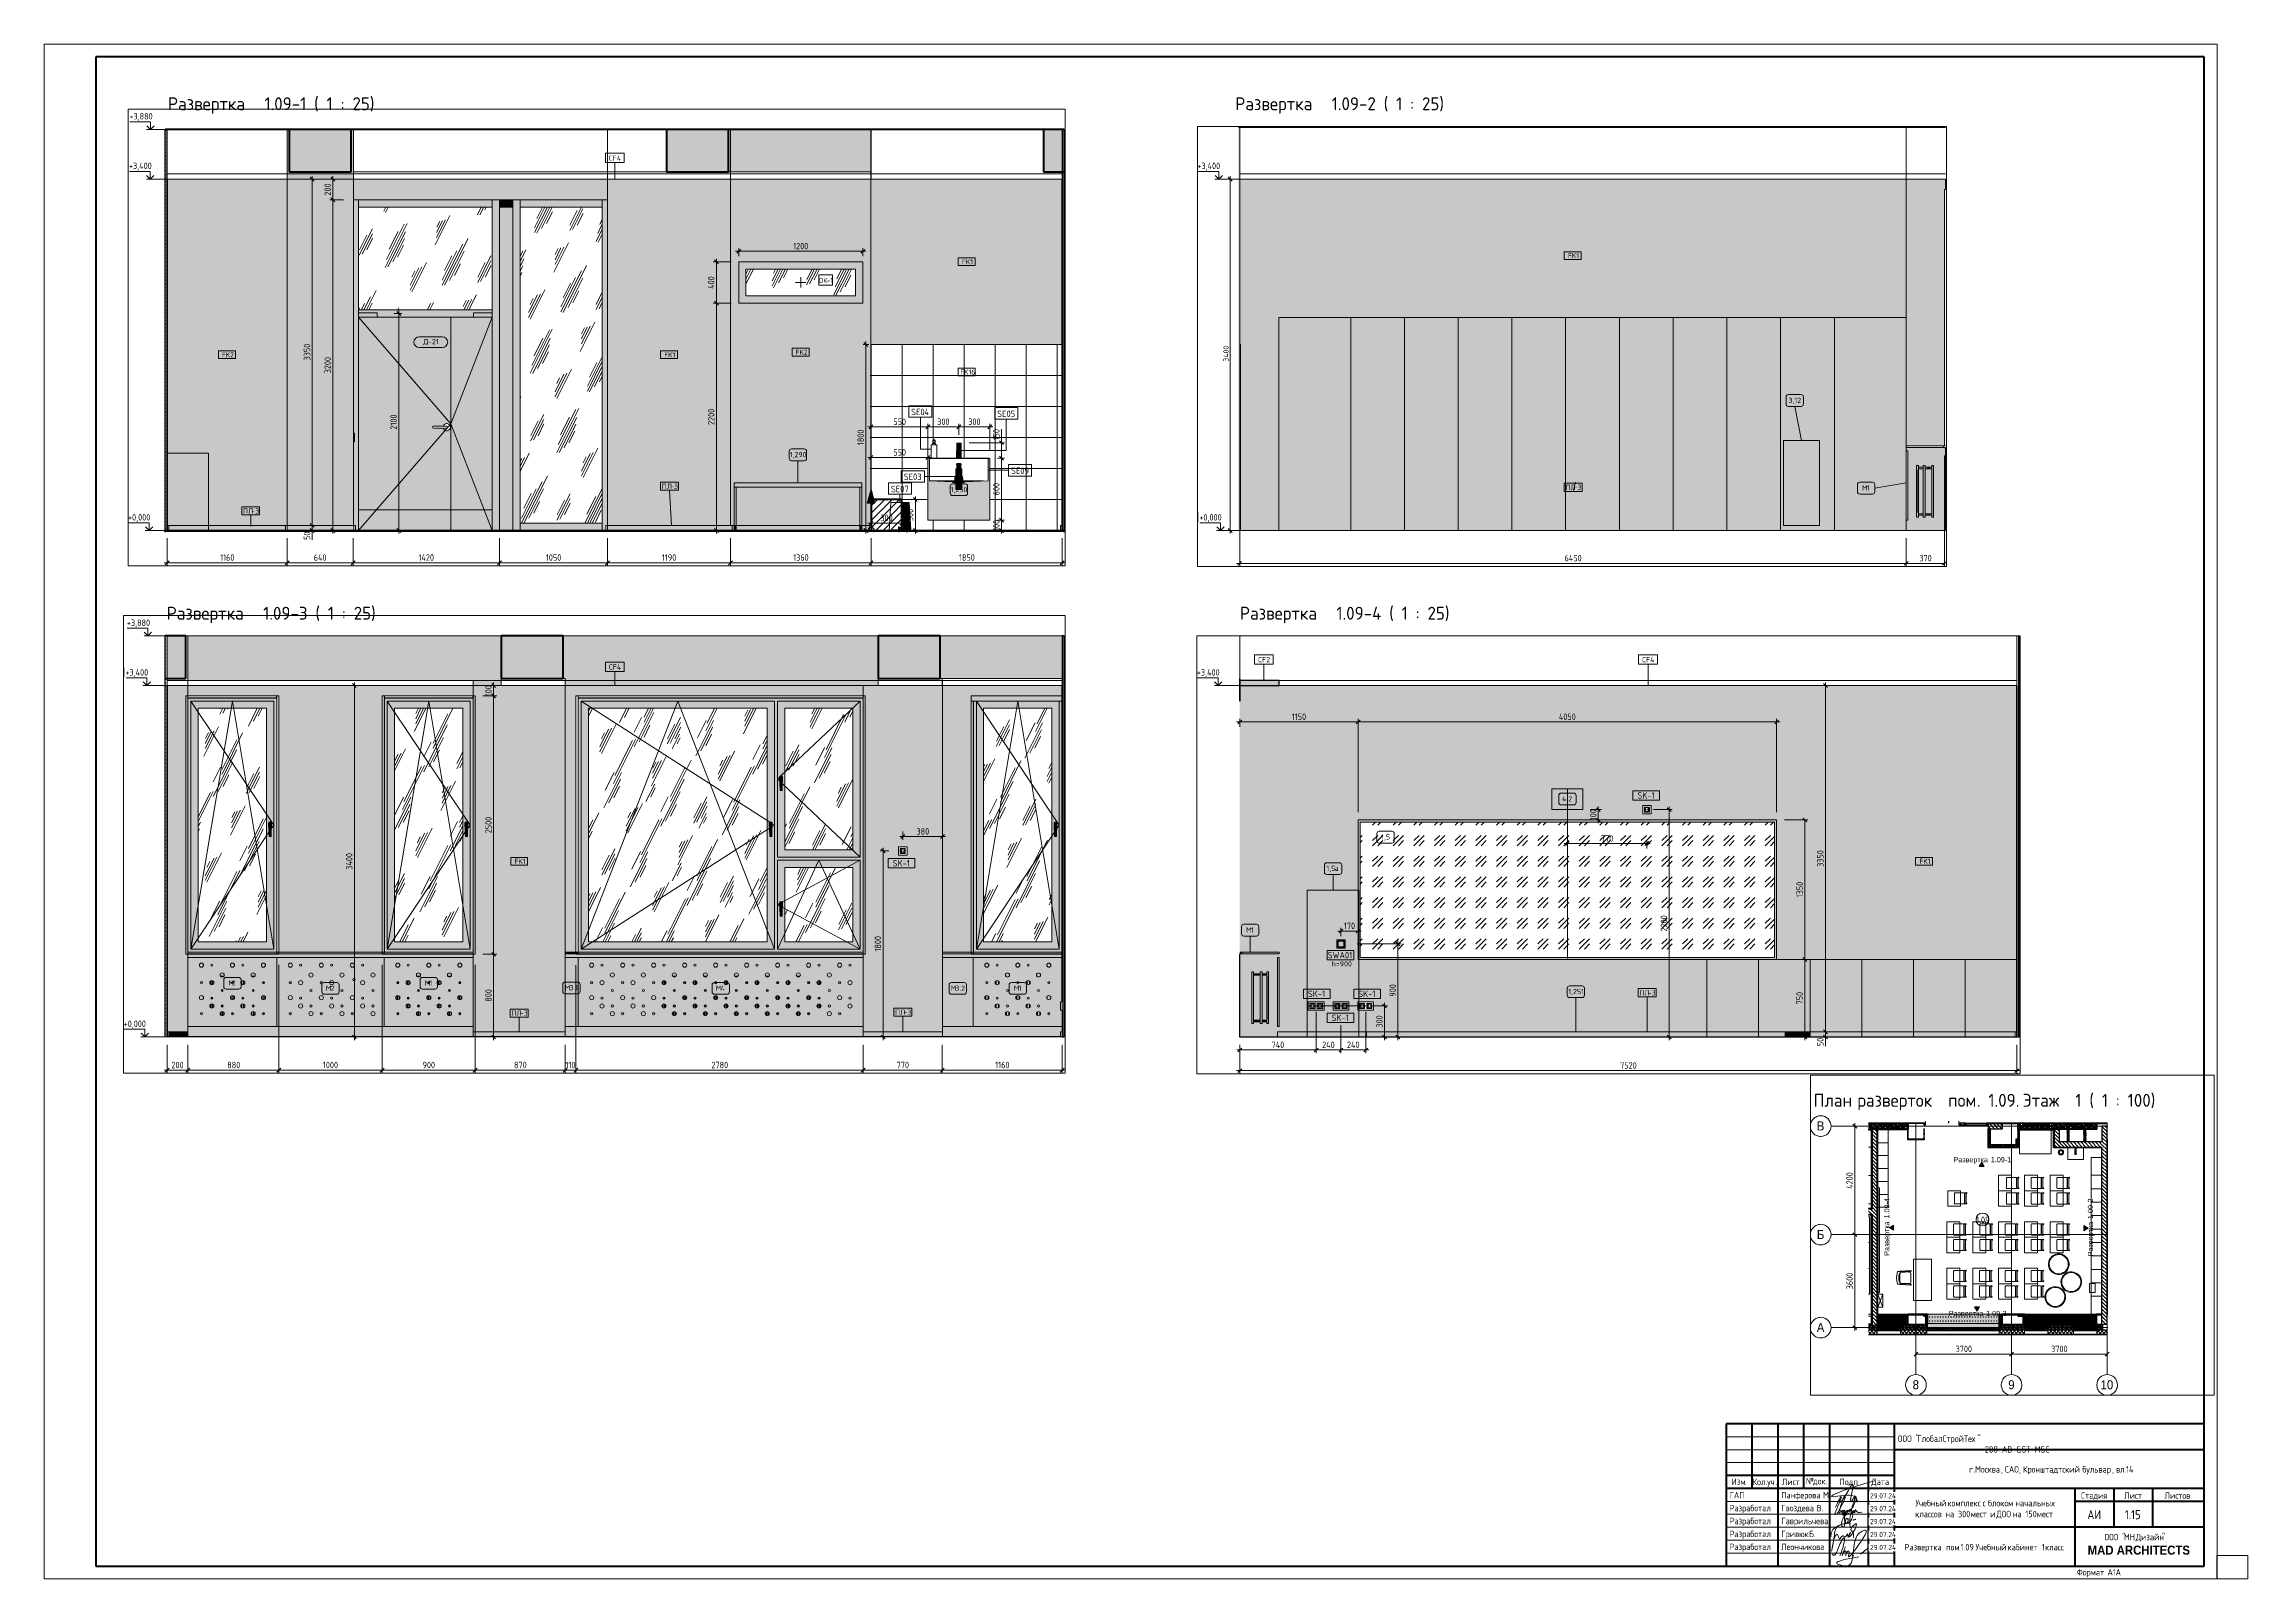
# Paper-space layout 'Layout1' of a CAD drawing. Header units: millimetres. Extents: x -841 to 12, y 0 to 594.
# The model-space entities are those that its viewports show. They can reach past a viewport. Long polylines and large blocks are cut down to what shows.
import ezdxf

# ---------------------------------------------------------------- set-up
doc = ezdxf.new("R2010")
doc.units = ezdxf.units.MM
for name, pattern in [('ADSK_Штрих_ш2 п1', [75, 50, -25]), ('Осевая', [3175, 635, -476.25, 1587.5, -476.25]), ('Скрыто', [7.14375, 4.7625, -2.38125])]:
    doc.linetypes.add(name, pattern=pattern)
for name, color, linetype, lineweight in [('0-1', 7, 'Continuous', 9), ('A-ANNO-DIMS', 7, 'Continuous', 9), ('A-ANNO-DIMS-100', 7, 'Continuous', 9), ('A-ANNO-DIMS-25', 7, 'Continuous', 9), ('A-ANNO-NOTE', 7, 'Continuous', 9), ('A-AREA-IDEN', 7, 'Continuous', 9), ('A-CLNG', 7, 'Continuous', 9), ('A-CLNG-IDEN', 7, 'Continuous', 9), ('A-DETL', 7, 'Continuous', 9), ('A-DETL-1', 7, 'Continuous', 40), ('A-DETL-2', 7, 'ADSK_Штрих_ш2 п1', 9), ('A-DETL-GENF', 7, 'Continuous', 9), ('A-DOOR', 7, 'Continuous', 9), ('A-DOOR-IDEN', 7, 'Continuous', 9), ('A-FLOR', 7, 'Continuous', 9), ('A-GENM', 7, 'Continuous', 9), ('A-GENM-IDEN', 7, 'Continuous', 9), ('A-GLAZ', 7, 'Continuous', 9), ('A-GLAZ-1', 7, 'Continuous', 13), ('A-GLAZ-CURT', 7, 'Continuous', 9), ('A-GLAZ-CURT-1', 7, 'Continuous', 25), ('A-GLAZ-CWMG', 7, 'Continuous', 9), ('A-GLAZ-CWMG-1', 7, 'Continuous', 25), ('A-GLAZ-IDEN', 7, 'Continuous', 9), ('A-WALL', 7, 'Continuous', 9), ('A-WALL-IDEN', 7, 'Continuous', 9), ('A-WALL-PATT', 7, 'Continuous', 9), ('E-ELEC-EQPM', 7, 'Continuous', 9), ('E-ELEC-FIXT-IDEN', 7, 'Continuous', 9), ('G-ANNO-DIMS', 7, 'Continuous', 9), ('G-ANNO-DIMS-1', 7, 'Continuous', 20), ('G-ANNO-SYMB', 7, 'Continuous', 9), ('G-ANNO-TTLB', 7, 'Скрыто', 9), ('I-FURN', 7, 'Continuous', 9), ('I-FURN-IDEN', 7, 'Continuous', 9), ('I-WALL', 7, 'Continuous', 9), ('M-EQPM', 7, 'Continuous', 9), ('P-SANR-FIXT', 7, 'Continuous', 9), ('P-SANR-FIXT-1', 7, 'Continuous', 13), ('P-SANR-FIXT-3', 7, 'Continuous', 18), ('P-SANR-FIXT-IDEN', 7, 'Continuous', 9), ('S-COLS', 7, 'Continuous', 9), ('Знаки', 7, 'Continuous', 9), ('Знаки-1', 7, 'Continuous', 18), ('Марки для знаков', 7, 'Continuous', 9), ('Оси', 7, 'Continuous', 9), ('Оси-1', 7, 'Continuous', 20), ('Оси-2', 7, 'Осевая', 9), ('Электрические приборы', 7, 'Continuous', 9)]:
    doc.layers.add(name, color=color, linetype=linetype, lineweight=lineweight)
doc.layers.add('0-2', color=7, linetype='Continuous', lineweight=9, transparency=0.7)
doc.layers.add('P-SANR-FIXT-2', color=7, linetype='Continuous', lineweight=9, transparency=0.7)
for name, color, linetype, lineweight, true_color in [('A-CLNG-1', 7, 'Continuous', 9, 0x787878), ('A-CLNG-FNSH-1', 7, 'Continuous', 30, 0x3c3c3c), ('A-DETL-GENF-2', 7, 'Continuous', 9, 0xffffff), ('A-DETL-GENF-3', 7, 'Continuous', 9, 0xe0e0e0), ('A-FLOR-1', 7, 'Continuous', 9, 0x787878), ('A-FLOR-FNSH-1', 7, 'Continuous', 30, 0x3c3c3c), ('A-FLOR-FNSH-2', 7, 'Continuous', 40, 0x3c3c3c), ('A-FLOR-MCUT-1', 7, 'Continuous', 9, 0x646464), ('A-WALL-1', 7, 'Continuous', 13, 0x3c3c3c), ('A-WALL-2', 7, 'Continuous', 25, 0x3c3c3c), ('A-WALL-3', 7, 'Continuous', 35, 0x3c3c3c), ('A-WALL-4', 7, 'Continuous', 30, 0x3c3c3c), ('A-WALL-5', 9, 'Continuous', 9, 0x808080), ('A-WALL-6', 7, 'Continuous', 40, 0x3c3c3c), ('A-WALL-FNSH-1', 7, 'Continuous', 13, 0x3c3c3c), ('A-WALL-FNSH-2', 7, 'Continuous', 9, 0x3c3c3c), ('A-WALL-FNSH-3', 7, 'Continuous', 30, 0x3c3c3c), ('A-WALL-FNSH-4', 251, 'Continuous', 30, 0x505050), ('A-WALL-FNSH-5', 9, 'Continuous', 9, 0x808080), ('I-FURN-1', 7, 'Continuous', 9, 0xf0f0f0), ('I-FURN-10', 7, 'Continuous', 9, 0x868686), ('I-FURN-11', 7, 'Continuous', 9, 0xd1d1d1), ('I-FURN-2', 7, 'Continuous', 9, 0xaaaaaa), ('I-FURN-4', 7, 'Continuous', 9, 0xacacac), ('I-FURN-6', 7, 'Continuous', 9, 0xc0c0c0), ('I-FURN-7', 7, 'Continuous', 9, 0x949494), ('I-FURN-8', 7, 'Continuous', 9, 0x9e9e9e), ('I-FURN-9', 9, 'Continuous', 9, 0x808080), ('I-WALL-1', 7, 'Continuous', 9, 0x787878), ('M-EQPM-1', 7, 'Continuous', 9, 0xb2b2b2), ('Розетки', 7, 'Continuous', 9, 0xff1e23)]:
    doc.layers.add(name, color=color, linetype=linetype, lineweight=lineweight, true_color=true_color)
doc.layers.add('G-ANNO-NPLT', color=7, linetype='Continuous', plot=False)
for name, color, linetype, lineweight, true_color, transparency in [('I-FURN-12', 7, 'Continuous', 9, 0x303030, 0.7), ('I-FURN-3', 7, 'Continuous', 9, 0xfbfbfb, 0.7), ('I-FURN-5', 7, 'Continuous', 9, 0x7f7f7f, 0.7), ('M-EQPM-2', 7, 'Continuous', 9, 0xe6e6e6, 0.7)]:
    doc.layers.add(name, color=color, linetype=linetype, lineweight=lineweight, true_color=true_color, transparency=transparency)
doc.styles.add('Arial', font='arial.ttf', dxfattribs={"width": 0.9, "height": 350})
doc.styles.add('Arial_1', font='arial.ttf', dxfattribs={"height": 200})
doc.styles.add('Arial_B', font='', dxfattribs={"width": 0.9, "height": 3.5})
doc.styles.add('GOST Common_10', font='GOST_Common.ttf', dxfattribs={"width": 0.9, "height": 2})
doc.styles.add('GOST Common_11', font='GOST_Common.ttf', dxfattribs={"height": 5})
doc.styles.add('GOST Common_4', font='GOST_Common.ttf', dxfattribs={"width": 0.9, "height": 250})
doc.styles.add('GOST Common_5', font='GOST_Common.ttf', dxfattribs={"height": 50})
doc.styles.add('GOST Common_6', font='GOST_Common.ttf', dxfattribs={"width": 0.9, "height": 50})
doc.styles.add('GOST Common_7', font='GOST_Common.ttf', dxfattribs={"height": 62.5})
doc.styles.add('GOST Common_8', font='GOST_Common.ttf', dxfattribs={"width": 0.9, "height": 2.5})
doc.styles.add('GOST Common_9', font='GOST_Common.ttf', dxfattribs={"width": 0.9, "height": 3.5})
doc.styles.add('ISOCPEUR_1', font='isocpeur.ttf', dxfattribs={"width": 0.9, "height": 250})
doc.styles.add('ISOCPEUR_2', font='isocpeur.ttf', dxfattribs={"width": 0.9, "height": 62.5})
doc.styles.add('ISOCPEUR_3', font='isocpeur.ttf', dxfattribs={"width": 0.9, "height": 50})
doc.styles.get('Arial_B').set_extended_font_data('Arial', bold=True)
doc.dimstyles.new('ISO-2_0_0_9К_Средний_округл2', dxfattribs={"dimscale": 304.8, "dimtxt": 49.799059, "dimasz": 0.123031, "dimexe": 0.098425, "dimexo": 0, "dimgap": 0, "dimtad": 1, "dimdec": 0, "dimrnd": 10, "dimzin": 0, "dimdsep": 46, "dimtxsty": 'ISOCPEUR_3', "dimblk1": 'OBLIQUE', "dimblk2": 'OBLIQUE', "dimsah": 1, "dimcen": 0.09, "dimdle": 0.098425, "dimazin": 0, "dimtfac": 1, "dimtdec": 4, "dimtix": 1, "dimtmove": 0, "dimatfit": 3, "dimfxl": 1, "dimtvp": 1, "dimtolj": 1, "dimtzin": 0, "dimarcsym": 2})
doc.dimstyles.new('ISO-2_5_0_9К_БОЛЬШОЙ', dxfattribs={"dimscale": 304.8, "dimtxt": 248.995294, "dimasz": 0.492126, "dimexe": 0.393701, "dimexo": 0.984252, "dimgap": 0, "dimtad": 1, "dimdec": 0, "dimrnd": 10, "dimzin": 0, "dimdsep": 46, "dimtxsty": 'ISOCPEUR_1', "dimblk1": 'OBLIQUE', "dimblk2": 'OBLIQUE', "dimsah": 1, "dimcen": 0.09, "dimdle": 0.393701, "dimazin": 0, "dimtfac": 1, "dimtdec": 4, "dimtix": 1, "dimtmove": 0, "dimatfit": 3, "dimfxl": 1, "dimtvp": 1, "dimtolj": 1, "dimtzin": 0, "dimarcsym": 2})
doc.dimstyles.new('ISO-2_5_0_9К_БОЛЬШОЙ_1', dxfattribs={"dimscale": 304.8, "dimtxt": 62.248823, "dimasz": 0.123031, "dimexe": 0.098425, "dimexo": 0.246063, "dimgap": 0, "dimtad": 1, "dimdec": 0, "dimrnd": 10, "dimzin": 0, "dimdsep": 46, "dimtxsty": 'ISOCPEUR_2', "dimblk1": 'OBLIQUE', "dimblk2": 'OBLIQUE', "dimsah": 1, "dimcen": 0.09, "dimdle": 0.098425, "dimazin": 0, "dimtfac": 1, "dimtdec": 4, "dimtix": 1, "dimtmove": 0, "dimatfit": 3, "dimfxl": 1, "dimtvp": 1, "dimtolj": 1, "dimtzin": 0, "dimarcsym": 2})
doc.dimstyles.new('ISO-2_5_0_9К_БОЛЬШОЙ_2', dxfattribs={"dimscale": 304.8, "dimtxt": 62.248823, "dimasz": 0.123031, "dimexe": 0.098425, "dimexo": 0.246063, "dimgap": 0, "dimtad": 1, "dimdec": 0, "dimrnd": 10, "dimzin": 0, "dimdsep": 46, "dimtxsty": 'ISOCPEUR_2', "dimblk1": 'OBLIQUE', "dimblk2": 'OBLIQUE', "dimsah": 1, "dimcen": 0.09, "dimdle": 0.098425, "dimazin": 0, "dimtfac": 1, "dimtdec": 4, "dimtix": 1, "dimtmove": 1, "dimatfit": 3, "dimfxl": 1, "dimtvp": 1, "dimtolj": 1, "dimtzin": 0, "dimarcsym": 2})
pattern_1 = [(135, (-10456.44, 0), (-70.71068, -70.71068), [])]
pattern_2 = [(135, (-10456.44, 0), (-75.43415, -75.43415), [106.68, -17.78, 3.556, -17.78]), (135, (-10456.44, 75.39), (-75.43415, -75.43415), []), (50, (-10456.44, 0), (127.5292, -11.15758), [13.335, -146.685]), (355, (-10456.44, 0), (-24.66966, 133.74), [10.668, -117.348]), (100.451, (-10445.81, -0.93), (102.85973, 122.5818), [11.333, -124.663]), (46.184, (-10456.44, 35.56), (189.75516, -29.4304), [20.002, -220.027]), (96.636, (-10440.62, 33.1), (166.1822, 173.1996), [17, -186.995]), (351.184, (-10456.44, 35.56), (166.1839, 173.1976), [16.002, -176.022]), (21, (-10438.66, 26.67), (106.13027, -71.58603), [13.335, -146.685]), (326, (-10438.66, 26.67), (43.2619, 128.93175), [10.668, -117.348]), (71.451, (-10429.81, 20.7), (149.392, 57.34505), [11.333, -124.663]), (37.5, (-10456.44, 0), (2.16223, 59.18836), [3.353, -112.573, 3.353, -115.773, -117.793]), (37.5, (-10456.44, 0), (2.16223, 59.18836), [-235.052, 3.353, -114.44]), (7.5, (-10456.44, 0), (46.77386, 70.12615), [3.353, -64.567, 3.353, -109.906, -44.894]), (7.5, (-10456.44, 0), (46.77386, 70.12615), [-181.178, 3.353, -41.542]), (327.5, (-10496.087, 0), (94.91367, -4.01009), [3.353, -41.097, 3.353, -135.331, -184.023]), (327.5, (-10496.087, 0), (94.91367, -4.01009), [-183.134, 3.353, -180.67]), (317.5, (-10513.87, 0), (103.69057, 17.79882), [3.353, -54.432, 3.353, -88.748, -130.683]), (317.5, (-10513.87, 0), (103.69057, 17.79882), [-149.885, 3.353, -127.33])]
pattern_3 = [(45, (-10456.44, 0), (-57.02463, 57.02463), []), (45, (-10399.41, 0), (-57.02463, 57.02463), [100.806, -20.161, 3.353, -16.808])]
pattern_4 = [(0, (-10456.438, 0), (121.92, 30.48), [10.058, -81.382, 10.058, -81.382, -487.68]), (0, (-10456.438, 0), (121.92, 30.48), [-182.88, 10.058, -172.822, 10.058, -81.382, -213.36]), (0, (-10456.438, 0), (121.92, 30.48), [-457.2, 10.058, -50.902, 10.058, -142.342]), (120, (-10410.718, 15.24), (-87.356454, 90.345817), [10.058, -81.382, 10.058, -81.382, -487.68]), (120, (-10410.718, 15.24), (-87.356454, 90.345817), [-182.88, 10.058, -172.822, 10.058, -81.382, -213.36]), (120, (-10410.718, 15.24), (-87.356454, 90.345817), [-457.2, 10.058, -50.902, 10.058, -142.342]), (240, (-10395.478, 76.2), (-34.563546, -120.825817), [10.058, -81.382, 10.058, -81.382, -487.68]), (240, (-10395.478, 76.2), (-34.563546, -120.825817), [-182.88, 10.058, -172.822, 10.058, -81.382, -213.36]), (240, (-10395.478, 76.2), (-34.563546, -120.825817), [-457.2, 10.058, -50.902, 10.058, -142.342])]
pattern_5 = [(45, (-10456.44, 0), (-106.066, 106.066), []), (135, (-10456.44, 0), (-106.066, -106.066), [])]
pattern_6 = [(135, (28332.114, 0), (-17.67767, -17.67767), [])]
pattern_7 = [(0, (28332.114, 0), (30.48, 7.62), [2.515, -20.345, 2.515, -20.345, -121.92]), (0, (28332.114, 0), (30.48, 7.62), [-45.72, 2.515, -43.205, 2.515, -20.345, -53.34]), (0, (28332.114, 0), (30.48, 7.62), [-114.3, 2.515, -12.725, 2.515, -35.585]), (120, (28343.544, 3.81), (-21.839114, 22.586454), [2.515, -20.345, 2.515, -20.345, -121.92]), (120, (28343.544, 3.81), (-21.839114, 22.586454), [-45.72, 2.515, -43.205, 2.515, -20.345, -53.34]), (120, (28343.544, 3.81), (-21.839114, 22.586454), [-114.3, 2.515, -12.725, 2.515, -35.585]), (240, (28347.354, 19.05), (-8.640886, -30.206454), [2.515, -20.345, 2.515, -20.345, -121.92]), (240, (28347.354, 19.05), (-8.640886, -30.206454), [-45.72, 2.515, -43.205, 2.515, -20.345, -53.34]), (240, (28347.354, 19.05), (-8.640886, -30.206454), [-114.3, 2.515, -12.725, 2.515, -35.585])]
pattern_8 = [(90, (31397.32, 0), (-300, 2e-14), []), (180, (31397.32, 0), (-4e-14, -300), [])]
pattern_9 = [(63.435, (24537.8, 31.75), (-255.58, 766.75), [317.5, -190.5, 317.5, -190.5, -403.903]), (63.435, (24537.8, 31.75), (-255.58, 766.75), [-1016, 127, -276.9]), (63.435, (24521.9, 47.6), (-255.58, 766.75), [254, -317.5, 190.5, -190.5, -467.403]), (63.435, (24521.9, 47.6), (-255.58, 766.75), [-952.5, 222.25, -245.15]), (63.435, (24521.9, 95.25), (-255.58, 766.75), [190.5, -381, 127, -190.5, -530.903]), (63.435, (24521.9, 95.25), (-255.58, 766.75), [-889, 285.75, -245.15]), (63.435, (24569.54, 47.6), (-255.58, 766.75), [190.5, -381, 158.75, -6404.65]), (63.435, (24617.17, 95.25), (-255.58, 766.75), [95.25, -476.25, 63.5, -6499.9]), (63.435, (24537.8, 174.6), (-255.58, 766.75), [63.5, -476.25, 63.5, -254, -562.653]), (63.435, (24537.8, 174.6), (-255.58, 766.75), [-857.25, 158.75, -403.9]), (63.435, (24823.54, 127), (-255.58, 766.75), [317.5, -476.25, 381, -251.5]), (63.435, (24823.54, 79.4), (-255.58, 766.75), [444.5, -317.5, 476.25, -188]), (63.435, (24855.3, 95.25), (-255.58, 766.75), [508, -254, 381, -276.9]), (63.435, (24902.9, 142.9), (-255.58, 766.75), [317.5, -444.5, 254, -403.9]), (63.435, (24855.3, 238.1), (-255.58, 766.75), [158.75, -635, 190.5, -435.65]), (63.435, (24950.54, 190.5), (-255.58, 766.75), [127, -635, 127, -530.9])]
pattern_10 = [(45, (28332.114, 0), (-35.35534, 35.35534), [])]
pattern_11 = [(63.435, (63.5, 31.75), (-255.583, 766.747), [317.5, -190.5, 317.5, -190.5, -403.903]), (63.435, (63.5, 31.75), (-255.583, 766.747), [-1016, 127, -276.903]), (63.435, (47.6, 47.6), (-255.583, 766.747), [254, -317.5, 190.5, -190.5, -467.403]), (63.435, (47.6, 47.6), (-255.583, 766.747), [-952.5, 222.25, -245.153]), (63.435, (47.6, 95.25), (-255.583, 766.747), [190.5, -381, 127, -190.5, -530.903]), (63.435, (47.6, 95.25), (-255.583, 766.747), [-889, 285.75, -245.153]), (63.435, (95.25, 47.6), (-255.583, 766.747), [190.5, -381, 158.75, -6404.653]), (63.435, (142.9, 95.25), (-255.583, 766.747), [95.25, -476.25, 63.5, -6499.903]), (63.435, (63.5, 174.6), (-255.583, 766.747), [63.5, -476.25, 63.5, -254, -562.653]), (63.435, (63.5, 174.6), (-255.583, 766.747), [-857.25, 158.75, -403.903]), (63.435, (349.25, 127), (-255.583, 766.747), [317.5, -476.25, 381, -251.503]), (63.435, (349.25, 79.4), (-255.583, 766.747), [444.5, -317.5, 476.25, -188.003]), (63.435, (381, 95.25), (-255.583, 766.747), [508, -254, 381, -276.903]), (63.435, (428.6, 142.9), (-255.583, 766.747), [317.5, -444.5, 254, -403.903]), (63.435, (381, 238.1), (-255.583, 766.747), [158.75, -635, 190.5, -435.653]), (63.435, (476.25, 190.5), (-255.583, 766.747), [127, -635, 127, -530.903])]

psp = doc.layouts.get("Layout1")

# ---------------------------------------------------------------- texts
at = {"layer": 'G-ANNO-TTLB', "linetype": 'Continuous', "attachment_point": 1}
for s, insert, char_height, width, style in [('Развертка', (-793.04, 573.41), 5, 41.6076, 'GOST Common_11'), (' 1.09-1 ( 1 : 25)', (-758.71, 573.41), 5, 50.1055, 'GOST Common_11'), ('Развертка', (-379.97, 573.41), 5, 41.6076, 'GOST Common_11'), (' 1.09-2 ( 1 : 25)', (-345.64, 573.41), 5, 51.308, 'GOST Common_11'), ('Развертка', (-793.53, 376.23), 5, 41.6076, 'GOST Common_11'), (' 1.09-3 ( 1 : 25)', (-759.2, 376.23), 5, 51.308, 'GOST Common_11'), ('Развертка', (-378.16, 376.23), 5, 41.6076, 'GOST Common_11'), (' 1.09-4 ( 1 : 25)', (-343.83, 376.23), 5, 51.8692, 'GOST Common_11'), ('План', (-156.11, 187.73), 5, 18.4388, 'GOST Common_11'), ('\\fGOST Common|b0|i0|c204|p34|; ', (-140.9, 187.73), 5, 2.0844, 'GOST Common_11'), ('\\fGOST Common|b0|i0|c204|p34|; ', (-105.78, 187.73), 5, 2.0844, 'GOST Common_11'), ('. 1.09. ', (-92.88, 187.73), 5, 21.4852, 'GOST Common_11'), ('Этаж', (-75.15, 187.73), 5, 21.0042, 'GOST Common_11'), (' 1 ( 1 : 100)', (-57.82, 187.73), 5, 35.2742, 'GOST Common_11'), ('разверток', (-139.18, 187.73), 5, 40.4852, 'GOST Common_11'), ('пом', (-104.06, 187.73), 5, 13.5485, 'GOST Common_11'), ('ООО', (-123.49, 55.52), 2.5, 6.4937, 'GOST Common_8'), (' "', (-118.13, 55.52), 2.5, 2.5975, 'GOST Common_8'), ('ГлобалСтройТех', (-115.99, 55.52), 2.5, 28.2114, 'GOST Common_8'), ('"                                                                               288-AB-GST-MSC', (-92.71, 55.52), 2.5, 105.1974, 'GOST Common_8'), ('\\fGOST Common|b0|i0|c204|p34|;\\W.9;г', (-95.86, 43.66), 2.5, 1.9481, 'GOST Common_8'), ('Москва', (-93.6, 43.66), 2.5, 12.1215, 'GOST Common_8'), ('САО', (-82.05, 43.66), 2.5, 6.5658, 'GOST Common_8'), ('Кронштадтский', (-75.08, 43.66), 2.5, 26.9848, 'GOST Common_8'), ('\\fGOST Common|b0|i0|c204|p34|;\\W.9; ', (-52.82, 43.66), 2.5, 0.938, 'GOST Common_8'), ('бульвар', (-52.05, 43.66), 2.5, 13.8532, 'GOST Common_8'), ('вл', (-39.07, 43.66), 2.5, 3.8962, 'GOST Common_8'), ('.14', (-35.85, 43.66), 2.5, 4.3291, 'GOST Common_8'), ('\\fGOST Common|b0|i0|c204|p34|;\\W.9;.', (-94.25, 43.66), 2.5, 0.7937, 'GOST Common_8'), (', ', (-83.6, 43.66), 2.5, 1.8759, 'GOST Common_8'), (', ', (-76.63, 43.66), 2.5, 1.8759, 'GOST Common_8'), (', ', (-40.62, 43.66), 2.5, 1.8759, 'GOST Common_8'), ('Учебный', (-116.67, 30.59), 2.5, 14.0696, 'GOST Common_8'), ('классов', (-116.78, 26.36), 2.5, 13.2759, 'GOST Common_8'), ('\\fGOST Common|b0|i0|c204|p34|;\\W.9; ', (-105.83, 26.36), 2.5, 0.938, 'GOST Common_8'), ('\\fGOST Common|b0|i0|c204|p34|;\\W.9; ', (-105.06, 30.59), 2.5, 0.938, 'GOST Common_8'), ('на', (-105.06, 26.36), 2.5, 4.1127, 'GOST Common_8'), ('комплекс', (-104.28, 30.59), 2.5, 15.5127, 'GOST Common_8'), (' 300 ', (-101.66, 26.36), 2.5, 7.7203, 'GOST Common_8'), ('мест', (-95.29, 26.36), 2.5, 8.2253, 'GOST Common_8'), ('\\fGOST Common|b0|i0|c204|p34|;\\W.9; ', (-91.48, 30.59), 2.5, 0.938, 'GOST Common_8'), ('\\fGOST Common|b0|i0|c204|p34|;\\W.9;с', (-90.71, 30.59), 2.5, 1.6595, 'GOST Common_8'), ('\\fGOST Common|b0|i0|c204|p34|;\\W.9; ', (-89.34, 30.59), 2.5, 0.938, 'GOST Common_8'), ('\\fGOST Common|b0|i0|c204|p34|;\\W.9; ', (-88.51, 26.36), 2.5, 0.938, 'GOST Common_8'), ('блоком', (-88.57, 30.59), 2.5, 11.9051, 'GOST Common_8'), ('\\fGOST Common|b0|i0|c204|p34|;\\W.9;и', (-87.73, 26.36), 2.5, 1.9481, 'GOST Common_8'), ('\\fGOST Common|b0|i0|c204|p34|;\\W.9; ', (-86.13, 26.36), 2.5, 0.938, 'GOST Common_8'), ('ДОО', (-85.35, 26.36), 2.5, 6.7823, 'GOST Common_8'), ('\\fGOST Common|b0|i0|c204|p34|;\\W.9; ', (-79.76, 26.36), 2.5, 0.938, 'GOST Common_8'), ('на', (-78.98, 26.36), 2.5, 4.1127, 'GOST Common_8'), ('\\fGOST Common|b0|i0|c204|p34|;\\W.9; ', (-78.74, 30.59), 2.5, 0.938, 'GOST Common_8'), ('начальных', (-77.97, 30.59), 2.5, 18.1823, 'GOST Common_8'), (' 150 ', (-75.59, 26.36), 2.5, 7.143, 'GOST Common_8'), ('мест', (-69.7, 26.36), 2.5, 8.2253, 'GOST Common_8'), ('АИ', (-50.15, 26.62), 3.5, 6.5658, 'GOST Common_9'), ('1.15', (-35.6, 26.62), 3.5, 7.6481, 'GOST Common_9'), ('Развертка', (-120.92, 13.54), 2.5, 18.543, 'GOST Common_8'), ('\\fGOST Common|b0|i0|c204|p34|;\\W.9; ', (-105.62, 13.54), 2.5, 0.938, 'GOST Common_8'), ('пом', (-104.85, 13.54), 2.5, 6.0608, 'GOST Common_8'), ('.1.09 ', (-99.85, 13.54), 2.5, 7.7924, 'GOST Common_8'), ('Учебный', (-93.42, 13.54), 2.5, 14.0696, 'GOST Common_8'), ('\\fGOST Common|b0|i0|c204|p34|;\\W.9; ', (-81.81, 13.54), 2.5, 0.938, 'GOST Common_8'), ('кабинет', (-81.03, 13.54), 2.5, 14.3582, 'GOST Common_8'), (' 1 ', (-69.19, 13.54), 2.5, 3.2468, 'GOST Common_8'), ('класс', (-66.51, 13.54), 2.5, 9.3797, 'GOST Common_8')]:
    psp.add_mtext(s, dxfattribs=dict(at, insert=insert, char_height=char_height, width=width, style=style))

msp = doc.modelspace()

# ---------------------------------------------------------------- texts
at = {"layer": 'A-AREA-IDEN', "insert": (14088, 4295.2), "char_height": 250, "width": 606.076, "attachment_point": 1, "style": 'GOST Common_4'}
msp.add_mtext('1.09', dxfattribs=at)
at = {"layer": 'A-CLNG-IDEN', "char_height": 50, "attachment_point": 1, "style": 'GOST Common_5'}
for s, insert, width in [('CF2', (52661, 3675.6), 132.278), ('CF4', (56376.4, 3675.6), 138.291), ('CF4', (28858.7, 3627.7), 138.291), ('CF4', (46854.8, 3604.6), 138.291)]:
    msp.add_mtext(s, dxfattribs=dict(at, insert=insert, width=width))
at = {"layer": 'A-DOOR-IDEN', "char_height": 50, "attachment_point": 1, "style": 'GOST Common_5'}
for s, insert, width in [('\\fGOST Common|b0|i0|c204|p34|;Д', (27065.1, 1852.9), 56.118), ('-21', (27111.4, 1852.9), 118.249)]:
    msp.add_mtext(s, dxfattribs=dict(at, insert=insert, width=width))
at = {"layer": 'A-GENM-IDEN', "char_height": 50, "attachment_point": 1, "style": 'GOST Common_5'}
for s, insert, width in [('ПЛ', (29372.6, 452.8), 98.207), ('-3', (29453.6, 452.8), 86.181), ('ПЛ', (56351.2, 452.8), 98.207), ('-3', (56432.2, 452.8), 86.181), ('ПЛ', (37563.1, 442.8), 98.207), ('-3', (37644.1, 442.8), 86.181), ('ПЛ', (49626.2, 264.7), 98.207), ('-3', (49707.2, 264.7), 86.181), ('ПЛ', (45913.5, 255.6), 98.207), ('-3', (45994.5, 255.6), 86.181), ('ПЛ', (25320.2, 214.1), 98.207), ('-3', (25401.3, 214.1), 86.181)]:
    msp.add_mtext(s, dxfattribs=dict(at, insert=insert, width=width))
at = {"layer": 'A-GLAZ-IDEN', "char_height": 50, "attachment_point": 1, "style": 'ISOCPEUR_3'}
for s, insert, width in [('ОК', (30892.8, 2445), 90.19), ('-1', (30967.2, 2445), 66.74)]:
    msp.add_mtext(s, dxfattribs=dict(at, insert=insert, width=width))
at = {"layer": 'A-WALL-IDEN', "char_height": 50, "attachment_point": 1, "style": 'GOST Common_6'}
for s, insert, width in [('FK1', (37588.3, 2684.3), 111.835), ('FK1', (32277.6, 2624.5), 111.835), ('FK2', (30667.6, 1749.5), 124.462), ('FK2', (25117.1, 1724.5), 124.462), ('FK1', (29397.3, 1724.5), 111.835), ('FK1', (45943.8, 1724.5), 111.835), ('FK1', (59061.3, 1724.5), 111.835), ('FK16', (32261.3, 1558.2), 151.519)]:
    msp.add_mtext(s, dxfattribs=dict(at, insert=insert, width=width))
at = {"layer": 'E-ELEC-FIXT-IDEN', "attachment_point": 1}
for s, insert, char_height, width, style in [('SK-1', (56333, 2367.9), 62.5, 212.447, 'GOST Common_7'), ('SK-1', (49603.5, 1711.9), 62.5, 212.447, 'GOST Common_7'), ('SWA01', (53335.9, 823.2), 62.5, 304.641, 'GOST Common_7'), ('h=900', (53374.5, 733), 50, 220.464, 'GOST Common_5'), ('SK-1', (53143.9, 448.3), 62.5, 212.447, 'GOST Common_7'), ('SK-1', (53631.9, 448.3), 62.5, 212.447, 'GOST Common_7'), ('SK-1', (53373.6, 216.9), 62.5, 212.447, 'GOST Common_7')]:
    msp.add_mtext(s, dxfattribs=dict(at, insert=insert, char_height=char_height, width=width, style=style))
at = {"layer": 'G-ANNO-DIMS', "char_height": 62.5, "attachment_point": 1, "line_spacing_factor": 1.149209, "style": 'ISOCPEUR_2', "bg_fill": 3, "box_fill_scale": 1.25, "bg_fill_color": 256, "bg_fill_true_color": 13158600, "bg_fill_transparency": 0}
for s, insert, width in [('+3,880', (24222.2, 4039.2), 254.705), ('+3,880', (42193.7, 4039.2), 254.705), ('+3,400', (24217.4, 3559.2), 261.428), ('+3,400', (34002.4, 3559.2), 261.428), ('+3,400', (42179.2, 3559.2), 261.428), ('+3,400', (52070.1, 3559.2), 261.428), ('+0,000', (24208.5, 159.2), 254.705), ('+0,000', (34021.7, 159.2), 254.705), ('+0,000', (42162.1, 159.2), 254.705)]:
    msp.add_mtext(s, dxfattribs=dict(at, insert=insert, width=width))
at = {"layer": 'G-ANNO-SYMB', "char_height": 200, "attachment_point": 1, "style": 'Arial_1'}
for s, insert, width in [('Развертка', (13204.6, 6600.3), 1659.493), (' 1.09-1', (14573.8, 6600.3), 1074.261), ('Развертка', (13023.6, 649.7), 1659.493), (' 1.09-3', (14392.8, 649.7), 1074.261)]:
    msp.add_mtext(s, dxfattribs=dict(at, insert=insert, width=width))
at = {"layer": 'G-ANNO-SYMB', "char_height": 200, "attachment_point": 1, "rotation": 90, "style": 'Arial_1'}
for s, insert, width in [(' 1.09-4', (10526.2, 4147.3), 1074.261), (' 1.09-2', (18407.5, 4127.2), 1074.261), ('Развертка', (10526.2, 2778.1), 1659.493), ('Развертка', (18407.5, 2758), 1659.493)]:
    msp.add_mtext(s, dxfattribs=dict(at, insert=insert, width=width))
at = {"layer": 'I-FURN-IDEN', "char_height": 50, "attachment_point": 1, "style": 'GOST Common_5'}
for s, insert, width in [('4,2', (55603.2, 2329.7), 116.245), ('1,5', (53852.6, 1960.5), 96.202), ('1,5', (53323.4, 1656.6), 96.202), ('\\fGOST Common|b0|i0|c204|p34|;а', (53402.8, 1656.6), 50.105), ('3,12', (39721.4, 1284.7), 138.291), ('1,290', (30610.6, 759.4), 184.388), ('1,251', (55662.8, 464.7), 170.359), ('1,250', (32167.7, 421.2), 184.388)]:
    msp.add_mtext(s, dxfattribs=dict(at, insert=insert, width=width))
at = {"layer": 'P-SANR-FIXT-IDEN', "char_height": 62.5, "attachment_point": 1, "style": 'GOST Common_7'}
for s, insert, width in [('SE04', (31785.6, 1178.7), 228.481), ('SE05', (32618, 1160.4), 222.468), ('SE09', (32752.1, 609.6), 222.468), ('SE03', (31714.4, 550.7), 222.468), ('SE07', (31590, 432.6), 222.468)]:
    msp.add_mtext(s, dxfattribs=dict(at, insert=insert, width=width))
at = {"layer": 'Марки для знаков', "char_height": 50, "attachment_point": 1, "style": 'GOST Common_5'}
for s, insert, width in [('\\fGOST Common|b0|i0|c204|p34|;М', (52546.5, 1060.4), 56.118), ('\\fGOST Common|b0|i0|c204|p34|;1', (52592.8, 1060.4), 30.063), ('\\fGOST Common|b0|i0|c204|p34|;М', (43174.7, 546.8), 56.118), ('\\fGOST Common|b0|i0|c204|p34|;1', (43221, 546.8), 30.063), ('\\fGOST Common|b0|i0|c204|p34|;М', (45074.7, 546.8), 56.118), ('\\fGOST Common|b0|i0|c204|p34|;1', (45121, 546.8), 30.063), ('\\fGOST Common|b0|i0|c204|p34|;М', (46430.2, 501.7), 56.118), ('3.1', (46476.5, 501.7), 90.19), ('\\fGOST Common|b0|i0|c204|p34|;М', (44118.6, 496.8), 56.118), ('\\fGOST Common|b0|i0|c204|p34|;2', (44164.9, 496.8), 44.093), ('\\fGOST Common|b0|i0|c204|p34|;М', (47892, 496.8), 56.118), ('\\fGOST Common|b0|i0|c204|p34|;4', (47938.3, 496.8), 50.105), ('\\fGOST Common|b0|i0|c204|p34|;М', (50163.4, 496.8), 56.118), ('3.2', (50209.7, 496.8), 104.219), ('\\fGOST Common|b0|i0|c204|p34|;М', (50774.2, 496.8), 56.118), ('\\fGOST Common|b0|i0|c204|p34|;1', (50820.5, 496.8), 30.063), ('\\fGOST Common|b0|i0|c204|p34|;М', (40434.1, 436.8), 56.118), ('\\fGOST Common|b0|i0|c204|p34|;1', (40480.4, 436.8), 30.063)]:
    msp.add_mtext(s, dxfattribs=dict(at, insert=insert, width=width))
at = {"layer": 'Оси', "char_height": 350, "attachment_point": 1, "style": 'Arial'}
for s, insert, width in [('\\fArial|b0|i0|c204|p34|;\\W.9;В', (7916.6, 7981), 360.759), ('\\fArial|b0|i0|c204|p34|;\\W.9;Б', (7919.7, 3781), 353.544), ('\\fArial|b0|i0|c204|p34|;\\W.9;А', (7916.6, 181), 360.759), ('\\fArial|b0|i0|c204|p34|;\\W.9;8', (11626, -2034.2), 303.038), ('\\fArial|b0|i0|c204|p34|;\\W.9;9', (15326, -2034.2), 303.038), ('10', (18900.9, -2034.2), 606.076)]:
    msp.add_mtext(s, dxfattribs=dict(at, insert=insert, width=width))

# ---------------------------------------------------------------- blocks, each defined once
blk = doc.blocks.new('Штамп_РД_основной - А1А-27074248-Развертка пом_1_09 Учебный кабинет 1 класс')
at = {"layer": 'A-ANNO-NOTE'}
for points, knots in [([(-338.04, -117.09), (-338.7, -122.45), (-329.95, -103.67), (-335.82, -123.67), (-330.91, -113.57), (-333.31, -120.58), (-331.35, -115.2), (-331.8, -118.76), (-331.18, -118.6), (-331.48, -117.47), (-332.41, -115.06), (-346.74, -118.37), (-335.97, -113.63), (-324.18, -110.47)], [0, 0, 0, 0, 0.0513615, 0.1091052, 0.1522958, 0.178941, 0.1972205, 0.2080985, 0.2140042, 0.2188047, 0.2389907, 0.2707687, 0.3130687, 0.3130687, 0.3130687, 0.3130687]), ([(-339.6, -120.68), (-338.03, -117.16), (-337.34, -116.47), (-337.34, -117.01), (-338.8, -120.61), (-340.42, -123.93), (-338.88, -123.37), (-338.39, -122.01), (-335.91, -117.73), (-335.91, -116.39), (-336.4, -116.39), (-336.93, -117.86), (-338.31, -122.65)], [0, 0, 0, 0, 0.0080365, 0.0160998, 0.028237, 0.0420073, 0.0521324, 0.0641411, 0.0757014, 0.0858292, 0.0908816, 0.1013994, 0.1013994, 0.1013994, 0.1013994]), ([(-334.92, -121.85), (-335.39, -122.12), (-335.39, -122.36), (-335.08, -122.36), (-334.79, -121.86), (-335.46, -123.69), (-336.26, -124.25), (-335.67, -123.24), (-334.43, -122), (-333.69, -121.48), (-334.3, -121.48), (-334.58, -122.51), (-333.95, -122.51), (-332.11, -119.19), (-332.11, -118.03), (-332.59, -118.5), (-333.54, -122.06), (-333.54, -122.65)], [0, 0, 0, 0, 0.00162511, 0.00331349, 0.00754981, 0.01278161, 0.01888966, 0.02470924, 0.03042302, 0.03530305, 0.0391434, 0.04257709, 0.05077407, 0.05912564, 0.06755136, 0.07580968, 0.08321457, 0.08321457, 0.08321457, 0.08321457]), ([(-341.44, -132.23), (-341.94, -127.35), (-328.89, -126.72), (-340.13, -127.01), (-339.88, -131.73), (-341.68, -139.94), (-340.55, -134.68), (-340.23, -132.52), (-338.7, -130.28), (-338.3, -134.28), (-337.45, -132.06), (-336.73, -131.65)], [0, 0, 0, 0, 0.019426, 0.0387349, 0.0549438, 0.0672527, 0.0778646, 0.084698, 0.0906304, 0.096697, 0.1015072, 0.1015072, 0.1015072, 0.1015072]), ([(-338.31, -122.65), (-338.31, -123.16), (-337.4, -123.16), (-337.4, -122.18), (-337.76, -122.18), (-337.86, -122.27), (-337.86, -122.45), (-336.95, -122.11), (-337.26, -122.65)], [0, 0, 0, 0, 0.00358547, 0.00695057, 0.00915819, 0.01015554, 0.01205798, 0.01469377, 0.01469377, 0.01469377, 0.01469377]), ([(-336.52, -122.82), (-335.98, -125.91), (-335.98, -128.51), (-337.09, -128.51), (-337.63, -126.53), (-335.78, -123.34), (-334.29, -122.94), (-332.03, -122.74)], [0, 0, 0, 0, 0.01155157, 0.02127823, 0.03282555, 0.04509601, 0.05773263, 0.05773263, 0.05773263, 0.05773263]), ([(-337.04, -123.15), (-336.33, -122.45), (-336.88, -121.9), (-337.19, -122.22), (-336.57, -122.38), (-335.98, -121.8), (-335.98, -122.14), (-336.29, -122.45), (-335.64, -122.45), (-335.9, -123.17), (-336.96, -124.23), (-336.96, -123.36), (-335.57, -122.19), (-335.11, -122.65)], [0, 0, 0, 0, 0.00332582, 0.00612366, 0.00901076, 0.01174206, 0.01415884, 0.01630272, 0.0190767, 0.02344016, 0.02813242, 0.03439448, 0.03937975, 0.03937975, 0.03937975, 0.03937975]), ([(-336.73, -131.65), (-336.69, -132.19), (-335.41, -132.52), (-334.96, -129.96), (-334.72, -133.44), (-334.65, -131.27), (-333.5, -130.12), (-334.9, -132.4), (-333.52, -132.31), (-329.94, -124.81), (-334.86, -129.74), (-332.72, -130.12), (-332.69, -131.28), (-332.61, -132.58)], [0, 0, 0, 0, 0.0046234, 0.0123007, 0.0208561, 0.0283952, 0.03509, 0.0409642, 0.0537756, 0.0710384, 0.0891313, 0.0998193, 0.1046376, 0.1046376, 0.1046376, 0.1046376]), ([(-334.89, -125.37), (-335.11, -125.15), (-335.5, -125.15), (-335.69, -125.34), (-335.81, -126.03), (-335.81, -126.9), (-335.29, -127.04), (-334.88, -126.64), (-334.73, -125.4), (-334.73, -125.1), (-334.73, -125.1), (-334.73, -125.11), (-334.83, -126.08), (-334.77, -126.92), (-334.56, -126.92), (-333.91, -126.43), (-332.93, -124.42), (-332.93, -123.27), (-333.1, -122.97), (-333.59, -122.97), (-334.05, -124.31), (-334.22, -127.46), (-333.93, -128.25), (-333.8, -128.74)], [0, 0, 0, 0, 0.0016332, 0.00392105, 0.00702344, 0.01058969, 0.01394693, 0.01793334, 0.0215051, 0.02411625, 0.02465035, 0.02632052, 0.02939378, 0.03280325, 0.03593957, 0.04142394, 0.04849321, 0.05477683, 0.05812393, 0.06191415, 0.07043912, 0.0795646, 0.08714635, 0.08714635, 0.08714635, 0.08714635]), ([(-333.54, -122.65), (-333.3, -122.89), (-332.62, -122.21), (-333.2, -122.21), (-332.6, -122.21), (-332.14, -121.75), (-332.66, -122.65)], [0, 0, 0, 0, 0.00269646, 0.00576297, 0.00838865, 0.01167349, 0.01167349, 0.01167349, 0.01167349]), ([(-331.86, -121.61), (-331.93, -121.96), (-331.61, -121.96), (-331.61, -122.32), (-330.85, -123.08), (-329.44, -122.71)], [0, 0, 0, 0, 0.001554219, 0.00418307, 0.008514983, 0.008514983, 0.008514983, 0.008514983]), ([(-340.81, -138.96), (-340.12, -140.15), (-338.38, -136.42), (-337.65, -133.87), (-335.19, -130.73), (-337.14, -137.8), (-337.95, -139.54)], [0, 0, 0, 0, 0.00891354, 0.0206837, 0.03596829, 0.05045262, 0.05045262, 0.05045262, 0.05045262]), ([(-334.59, -139.54), (-335.36, -141.78), (-325.61, -128.89), (-328.98, -129.54), (-332.56, -132.13), (-332.82, -142.77), (-335.05, -143.85), (-340.39, -142.51), (-338.8, -141.36), (-330.59, -139.93)], [0, 0, 0, 0, 0.0206368, 0.0432038, 0.0605873, 0.0770759, 0.0945827, 0.1039292, 0.1187761, 0.1187761, 0.1187761, 0.1187761])]:
    blk.add_open_spline(points, degree=3, knots=knots, dxfattribs=at)
for points, degree in [([(-333.54, -122.65), (-333.03, -122.65)], 1), ([(-333.25, -127.9), (-332.55, -127.9)], 1), ([(-332.92, -125.74), (-332.05, -125.55), (-331.8, -125.33)], 2), ([(-332.8, -122.83), (-332.58, -123.05), (-331.86, -122.34), (-331.86, -121.61)], 3), ([(-335.86, -136.11), (-337.11, -139.54)], 1), ([(-329.93, -138.92), (-327, -136.46)], 1), ([(-336.69, -138.38), (-335.63, -137.2), (-335.23, -137.31), (-335.71, -139.54)], 3), ([(-335.71, -139.54), (-335.36, -137.28), (-333.78, -136.92), (-334.59, -139.54)], 3), ([(-333.25, -139.54), (-332.55, -139.54)], 1)]:
    blk.add_open_spline(points, degree=degree, dxfattribs=at)
at = {"layer": 'G-ANNO-TTLB', "linetype": 'Continuous'}
for p, q in [((-1033, 445.5), (-1033, -148.5)), ((-1033, 445.5), (-192, 445.5)), ((-192, 445.5), (-192, -148.5)), ((-317, -93.5), (-382, -93.5)), ((-317, -98.5), (-382, -98.5)), ((-317, -103.5), (-382, -103.5)), ((-317, -118.5), (-382, -118.5)), ((-317, -123.5), (-382, -123.5)), ((-317, -128.5), (-382, -128.5)), ((-317, -133.5), (-382, -133.5)), ((-317, -138.5), (-382, -138.5)), ((-192, -148.5), (-1033, -148.5))]:
    blk.add_line(p, q, dxfattribs=at)
at = {"layer": 'G-ANNO-TTLB', "linetype": 'Continuous', "lineweight": 40}
for p, q in [((-1013, 440.5), (-1013, -143.5)), ((-197, 440.5), (-1013, 440.5)), ((-197, -143.5), (-197, 440.5)), ((-382, -88.5), (-382, -143.5)), ((-197, -88.5), (-382, -88.5)), ((-372, -88.5), (-372, -113.5)), ((-362, -88.5), (-362, -143.5)), ((-352, -88.5), (-352, -113.5)), ((-342, -88.5), (-342, -143.5)), ((-327, -88.5), (-327, -143.5)), ((-317, -88.5), (-317, -143.5)), ((-197, -98.5), (-317, -98.5)), ((-317, -108.5), (-382, -108.5)), ((-197, -113.5), (-382, -113.5)), ((-247, -113.5), (-247, -143.5)), ((-197, -118.5), (-247, -118.5)), ((-232, -113.5), (-232, -128.5)), ((-217, -113.5), (-217, -128.5)), ((-197, -128.5), (-317, -128.5)), ((-1013, -143.5), (-197, -143.5))]:
    blk.add_line(p, q, dxfattribs=at)
at = {"layer": 'G-ANNO-TTLB', "linetype": 'Continuous', "attachment_point": 1}
for s, insert, char_height, width, style in [('Изм', (-379.88, -109.67), 2.5, 6.1329, 'GOST Common_8'), ('Кол', (-371.75, -109.67), 2.5, 6.0608, 'GOST Common_8'), ('уч', (-366.1, -109.67), 2.5, 3.8962, 'GOST Common_8'), ('Лист', (-360.41, -109.67), 2.5, 8.2975, 'GOST Common_8'), ('\\fGOST Common|b0|i0|c204|p34|;\\W.9;№', (-351.11, -109.4), 2.5, 3.319, 'GOST Common_8'), ('док', (-348.38, -109.4), 2.5, 5.8443, 'GOST Common_8'), ('Подп', (-338.08, -109.67), 2.5, 8.0089, 'GOST Common_8'), ('Дата', (-325.82, -109.67), 2.5, 9.2354, 'GOST Common_8'), ('ГАП', (-380.68, -114.84), 2.5, 6.5658, 'GOST Common_8'), ('\\fGOST Common|b0|i0|c204|p34|;\\W.9;.', (-374.82, -109.67), 2.5, 0.7937, 'GOST Common_8'), ('\\fGOST Common|b0|i0|c204|p34|;\\W.9;.', (-366.75, -109.67), 2.5, 0.7937, 'GOST Common_8'), ('\\fGOST Common|b0|i0|c204|p34|;\\W.9;.', (-362.88, -109.67), 2.5, 0.7937, 'GOST Common_8'), ('Панферова', (-360.68, -114.84), 2.5, 18.6873, 'GOST Common_8'), ('\\fGOST Common|b0|i0|c204|p34|;\\W.9; ', (-345.26, -114.84), 2.5, 0.938, 'GOST Common_8'), ('\\fGOST Common|b0|i0|c204|p34|;\\W.9;М', (-344.49, -114.84), 2.5, 2.4532, 'GOST Common_8'), ('\\fGOST Common|b0|i0|c204|p34|;\\W.9;.', (-343.55, -109.4), 2.5, 0.7937, 'GOST Common_8'), ('\\fGOST Common|b0|i0|c204|p34|;\\W.9;.', (-331.47, -109.67), 2.5, 0.7937, 'GOST Common_8'), ('Стадия', (-244.61, -114.99), 2.5, 12.4101, 'GOST Common_8'), ('Лист', (-227.92, -114.99), 2.5, 8.2975, 'GOST Common_8'), ('Листов', (-212.28, -114.99), 2.5, 12.1937, 'GOST Common_8'), ('Разработал', (-380.68, -119.84), 2.5, 20.7076, 'GOST Common_8'), ('Разработал', (-380.68, -124.84), 2.5, 20.7076, 'GOST Common_8'), ('Гвоздева', (-360.68, -119.84), 2.5, 15.657, 'GOST Common_8'), ('Гаврильчева', (-360.68, -124.84), 2.5, 21.862, 'GOST Common_8'), ('\\fGOST Common|b0|i0|c204|p34|;\\W.9; ', (-347.76, -119.84), 2.5, 0.938, 'GOST Common_8'), ('\\fGOST Common|b0|i0|c204|p34|;\\W.9;В', (-346.99, -119.84), 2.5, 2.2367, 'GOST Common_8'), ('\\fGOST Common|b0|i0|c204|p34|;\\W.9;.', (-345.14, -119.84), 2.5, 0.7937, 'GOST Common_8'), ('\\fGOST Common|b0|i0|c204|p34|;\\W.9; ', (-342.64, -124.84), 2.5, 0.7215, 'GOST Common_8'), ('Разработал', (-380.68, -129.84), 2.5, 20.7076, 'GOST Common_8'), ('Разработал', (-380.68, -134.84), 2.5, 20.7076, 'GOST Common_8'), ('Леончикова', (-360.68, -134.84), 2.5, 19.9861, 'GOST Common_8'), ('Гривюк', (-360.68, -129.84), 2.5, 12.1215, 'GOST Common_8'), ('\\fGOST Common|b0|i0|c204|p34|;\\W.9; ', (-350.68, -129.84), 2.5, 0.938, 'GOST Common_8'), ('\\fGOST Common|b0|i0|c204|p34|;\\W.9;Б', (-349.9, -129.84), 2.5, 2.1646, 'GOST Common_8'), ('\\fGOST Common|b0|i0|c204|p34|;\\W.9;.', (-348.12, -129.84), 2.5, 0.7937, 'GOST Common_8'), ('MAD ARCHITECTS', (-242.07, -135.61), 3.5, 48.5582, 'Arial_B'), ('ООО', (-235.54, -131.05), 2.5, 6.4937, 'GOST Common_8'), (' "', (-230.18, -131.05), 2.5, 2.5975, 'GOST Common_8'), ('МН', (-228.04, -131.05), 2.5, 4.6177, 'GOST Common_8'), ('\\fGOST Common|b0|i0|c204|p34|;\\W.9; ', (-224.23, -131.05), 2.5, 0.938, 'GOST Common_8'), ('Дизайн', (-223.46, -131.05), 2.5, 12.2658, 'GOST Common_8'), ('\\fGOST Common|b0|i0|c204|p34|;\\W.9;"', (-213.33, -131.05), 2.5, 1.6595, 'GOST Common_8'), ('Формат', (-246.24, -144.67), 2.5, 13.4202, 'GOST Common_8'), ('\\fGOST Common|b0|i0|c204|p34|;\\W.9; ', (-235.17, -144.67), 2.5, 0.938, 'GOST Common_8'), ('\\fGOST Common|b0|i0|c204|p34|;\\W.9;А', (-234.4, -144.67), 2.5, 2.4532, 'GOST Common_8'), ('\\fGOST Common|b0|i0|c204|p34|;\\W.9;1', (-232.37, -144.67), 2.5, 1.3709, 'GOST Common_8'), ('\\fGOST Common|b0|i0|c204|p34|;\\W.9;А', (-231.24, -144.67), 2.5, 2.4532, 'GOST Common_8')]:
    blk.add_mtext(s, dxfattribs=dict(at, insert=insert, char_height=char_height, width=width, style=style))
blk = doc.blocks.new('Штамп_Без подписи_спец_ - Без подписи-27038161-Развертка пом_1_09 Учебный кабинет 1 класс')
at = {"layer": 'A-ANNO-NOTE'}
for p, q in [((0, 5), (35, 5)), ((0, 0), (0, 5)), ((35, 0), (0, 0)), ((20, 5), (20, 0)), ((35, 5), (35, 0))]:
    blk.add_line(p, q, dxfattribs=at)
blk = doc.blocks.new('120_Окно_СКБ_1Ст - 120_Окно_СКБ_1Ст 900х2500_h_-22445987-План разверток пом_ 1_09_ Этаж 1')
at = {"layer": 'A-GLAZ'}
for p, q in [((450, -57), (-450, -57)), ((-330, -107), (330, -107)), ((330, -117), (-330, -117)), ((-430, -127), (-400, -127)), ((400, -127), (430, -127))]:
    blk.add_line(p, q, dxfattribs=at)
at = {"layer": 'A-GLAZ-1'}
for p, q in [((-450, -127), (-450, -57)), ((-450, -57), (-380, -57)), ((-380, -57), (-380, -127)), ((380, -127), (380, -57)), ((380, -57), (450, -57)), ((450, -57), (450, -127)), ((380, -87), (-380, -87)), ((-380, -87), (-380, -127)), ((-330, -137), (-330, -87)), ((330, -137), (330, -87)), ((380, -127), (380, -87)), ((-380, -127), (-450, -127)), ((-380, -127), (-400, -127)), ((-400, -127), (-400, -137)), ((450, -127), (380, -127)), ((400, -127), (380, -127)), ((400, -137), (400, -127)), ((-400, -137), (400, -137)), ((400, -137), (-400, -137))]:
    blk.add_line(p, q, dxfattribs=at)
blk = doc.blocks.new('120_Окно_СКБ_2Ст - 120_Окно_СКБ_2Ст 2800х2500_створка_-22445922-План разверток пом_ 1_09_ Этаж 1')
at = {"layer": 'A-GLAZ'}
for p, q in [((1400, -57), (-1400, -57)), ((-1280, -107), (450, -107)), ((620, -107), (1280, -107)), ((450, -117), (-1280, -117)), ((1280, -117), (620, -117)), ((-1380, -127), (-1350, -127)), ((520, -127), (550, -127)), ((1350, -127), (1380, -127))]:
    blk.add_line(p, q, dxfattribs=at)
at = {"layer": 'A-GLAZ-1'}
for p, q in [((-1400, -127), (-1400, -57)), ((-1400, -57), (-1330, -57)), ((-1330, -57), (-1330, -127)), ((500, -127), (500, -57)), ((500, -57), (570, -57)), ((570, -57), (570, -127)), ((1330, -127), (1330, -57)), ((1330, -57), (1400, -57)), ((1400, -57), (1400, -127)), ((500, -87), (-1330, -87)), ((-1330, -87), (-1330, -127)), ((-1280, -137), (-1280, -87)), ((450, -137), (450, -87)), ((500, -127), (500, -87)), ((1330, -87), (570, -87)), ((570, -87), (570, -127)), ((620, -137), (620, -87)), ((1280, -137), (1280, -87)), ((1330, -127), (1330, -87)), ((-1330, -127), (-1400, -127)), ((-1330, -127), (-1350, -127)), ((-1350, -127), (-1350, -137)), ((570, -127), (500, -127)), ((520, -127), (500, -127)), ((520, -137), (520, -127)), ((570, -127), (550, -127)), ((550, -127), (550, -137)), ((1400, -127), (1330, -127)), ((1350, -127), (1330, -127)), ((1350, -137), (1350, -127)), ((-1350, -137), (520, -137)), ((520, -137), (-1350, -137)), ((550, -137), (1350, -137)), ((1350, -137), (550, -137))]:
    blk.add_line(p, q, dxfattribs=at)
blk = doc.blocks.new('120_Окно_СКБ_1Ст - 120_Окно_СКБ_1Ст 900х2500_h_-20664874-План разверток пом_ 1_09_ Этаж 1')
at = {"layer": 'A-GLAZ'}
for p, q in [((450, -57), (-450, -57)), ((-330, -107), (330, -107)), ((330, -117), (-330, -117)), ((-430, -127), (-400, -127)), ((400, -127), (430, -127))]:
    blk.add_line(p, q, dxfattribs=at)
at = {"layer": 'A-GLAZ-1'}
for p, q in [((-450, -127), (-450, -57)), ((-450, -57), (-380, -57)), ((-380, -57), (-380, -127)), ((380, -127), (380, -57)), ((380, -57), (450, -57)), ((450, -57), (450, -127)), ((380, -87), (-380, -87)), ((-380, -87), (-380, -127)), ((-330, -137), (-330, -87)), ((330, -137), (330, -87)), ((380, -127), (380, -87)), ((-380, -127), (-450, -127)), ((-380, -127), (-400, -127)), ((-400, -127), (-400, -137)), ((450, -127), (380, -127)), ((400, -127), (380, -127)), ((400, -137), (400, -127)), ((-400, -137), (400, -137)), ((400, -137), (-400, -137))]:
    blk.add_line(p, q, dxfattribs=at)
blk = doc.blocks.new('120_Окно_СКБ_1Ст - 120_Окно_СКБ_1Ст 900х2500_h_-V1-План разверток пом_ 1_09_ Этаж 1')
at = {"layer": 'A-GLAZ'}
for p, q in [((450, -57), (-450, -57)), ((-330, -107), (330, -107)), ((330, -117), (-330, -117)), ((-430, -127), (-400, -127)), ((400, -127), (430, -127))]:
    blk.add_line(p, q, dxfattribs=at)
at = {"layer": 'A-GLAZ-1'}
for p, q in [((-450, -127), (-450, -57)), ((-450, -57), (-380, -57)), ((-380, -57), (-380, -127)), ((380, -127), (380, -57)), ((380, -57), (450, -57)), ((450, -57), (450, -127)), ((380, -87), (-380, -87)), ((-380, -87), (-380, -127)), ((-330, -137), (-330, -87)), ((330, -137), (330, -87)), ((380, -127), (380, -87)), ((-380, -127), (-450, -127)), ((-380, -127), (-400, -127)), ((-400, -127), (-400, -137)), ((450, -127), (380, -127)), ((400, -127), (380, -127)), ((400, -137), (400, -127)), ((-400, -137), (400, -137)), ((400, -137), (-400, -137))]:
    blk.add_line(p, q, dxfattribs=at)
blk = doc.blocks.new('Прямоугольный импост - 50 x 70 мм-31700031-План разверток пом_ 1_09_ Этаж 1')
at = {"layer": 'A-GLAZ-CWMG-1'}
for p, q in [((-70, 35), (0, 35)), ((-70, -35), (-70, 35)), ((0, 35), (0, -35)), ((0, -35), (-70, -35))]:
    blk.add_line(p, q, dxfattribs=at)
blk = doc.blocks.new('Дверь_Витражная_остекление_ - ДВН_ДАО_Главный вход_1200 в свету-31742133-План разверток пом_ 1_09_ Этаж 1')
at = {"layer": 'A-DOOR'}
for p, q in [((-647.5, 109.2), (-647.5, 35)), ((647.5, 109.2), (647.5, 35))]:
    blk.add_line(p, q, dxfattribs=at)
for centre, radius, start, end in [((-647.5, 30), 895, 360, 5.0853), ((647.5, 30), 400, 168.5805, 180)]:
    blk.add_arc(centre, radius, start, end, dxfattribs=at)
blk = doc.blocks.new('Стол базовый прямоугольный - 1_7а-25476368-План разверток пом_ 1_09_ Этаж 1')
at = {"layer": 'I-FURN-1'}
for p, q in [((250, 300), (-250, 300)), ((-250, 300), (-250, -300)), ((250, -300), (250, 300)), ((-250, -300), (250, -300))]:
    blk.add_line(p, q, dxfattribs=at)
blk = doc.blocks.new('Стул Breuer - 1_9а-25403171-План разверток пом_ 1_09_ Этаж 1')
at = {"layer": 'I-FURN-1'}
for p, q in [((190.5, 241.3), (-190.5, 241.3)), ((-215.9, 215.9), (-215.9, 0)), ((215.9, 0), (215.9, 215.9)), ((-215.9, 0), (-215.9, -127)), ((215.9, -127), (215.9, 0)), ((-190.5, -152.4), (190.5, -152.4)), ((203.2, -163.5), (-203.2, -163.5)), ((-215.9, -176.2), (-215.9, -200.8)), ((215.9, -200.8), (215.9, -176.2)), ((-203.2, -213.5), (203.2, -213.5))]:
    blk.add_line(p, q, dxfattribs=at)
for centre, radius, start, end in [((-190.5, 215.9), 25.4, 105, 120), ((-190.5, 215.9), 25.4, 90, 105), ((190.5, 215.9), 25.4, 75, 90), ((190.5, 215.9), 25.4, 0, 75), ((-190.5, 215.9), 25.4, 135, 165), ((-190.5, 215.9), 25.4, 120, 135), ((-190.5, 215.9), 25.4, 165, 180), ((-190.5, -127), 25.4, 180, 270), ((190.5, -127), 25.4, 270, 360), ((-203.2, -176.2), 12.7, 90, 180), ((203.2, -176.2), 12.7, 360, 90), ((-203.2, -200.8), 12.7, 180, 270), ((203.2, -200.8), 12.7, 270, 360), ((-203.5, -230.6), 15.1, 360, 180), ((203.7, -230.6), 15.1, 360, 180), ((-203.5, -230.6), 15.1, 180, 360), ((203.7, -230.6), 15.1, 180, 360)]:
    blk.add_arc(centre, radius, start, end, dxfattribs=at)
blk = doc.blocks.new('Стул Breuer - 1_9а-V2-План разверток пом_ 1_09_ Этаж 1')
at = {"layer": 'I-FURN-1'}
for p, q in [((190.5, 241.3), (-190.5, 241.3)), ((-215.9, 215.9), (-215.9, 0)), ((215.9, 0), (215.9, 215.9)), ((-215.9, 0), (-215.9, -127)), ((215.9, -127), (215.9, 0)), ((-190.5, -152.4), (190.5, -152.4)), ((203.2, -163.5), (-203.2, -163.5)), ((-215.9, -176.2), (-215.9, -200.8)), ((215.9, -200.8), (215.9, -176.2)), ((-203.2, -213.5), (203.2, -213.5))]:
    blk.add_line(p, q, dxfattribs=at)
for centre, radius, start, end in [((-190.5, 215.9), 25.4, 105, 120), ((-190.5, 215.9), 25.4, 90, 105), ((190.5, 215.9), 25.4, 75, 90), ((190.5, 215.9), 25.4, 60, 75), ((-190.5, 215.9), 25.4, 150, 165), ((-190.5, 215.9), 25.4, 135, 150), ((-190.5, 215.9), 25.4, 120, 135), ((190.5, 215.9), 25.4, 45, 60), ((190.5, 215.9), 25.4, 30, 45), ((190.5, 215.9), 25.4, 15, 30), ((-190.5, 215.9), 25.4, 165, 180), ((190.5, 215.9), 25.4, 0, 15), ((-190.5, -127), 25.4, 180, 270), ((190.5, -127), 25.4, 270, 360), ((-203.2, -176.2), 12.7, 90, 180), ((203.2, -176.2), 12.7, 360, 90), ((-203.2, -200.8), 12.7, 180, 270), ((203.2, -200.8), 12.7, 270, 360), ((-203.5, -230.6), 15.1, 360, 180), ((203.7, -230.6), 15.1, 360, 180), ((-203.5, -230.6), 15.1, 180, 360), ((203.7, -230.6), 15.1, 180, 360)]:
    blk.add_arc(centre, radius, start, end, dxfattribs=at)
blk = doc.blocks.new('Стул Breuer - 1_9а-V3-План разверток пом_ 1_09_ Этаж 1')
at = {"layer": 'I-FURN-1'}
for p, q in [((190.5, 241.3), (-190.5, 241.3)), ((-215.9, 215.9), (-215.9, 20)), ((215.9, 20), (215.9, 215.9)), ((-215.9, 20), (-215.9, -127)), ((215.9, -127), (215.9, 20)), ((-190.5, -152.4), (190.5, -152.4)), ((203.2, -163.5), (-203.2, -163.5)), ((-215.9, -176.2), (-215.9, -200.8)), ((215.9, -200.8), (215.9, -176.2)), ((-203.2, -213.5), (203.2, -213.5))]:
    blk.add_line(p, q, dxfattribs=at)
for centre, radius, start, end in [((-190.5, 215.9), 25.4, 90, 180), ((190.5, 215.9), 25.4, 75, 90), ((190.5, 215.9), 25.4, 60, 75), ((190.5, 215.9), 25.4, 45, 60), ((190.5, 215.9), 25.4, 30, 45), ((190.5, 215.9), 25.4, 15, 30), ((190.5, 215.9), 25.4, 0, 15), ((-190.5, -127), 25.4, 180, 270), ((190.5, -127), 25.4, 270, 360), ((-203.2, -176.2), 12.7, 90, 180), ((203.2, -176.2), 12.7, 360, 90), ((-203.2, -200.8), 12.7, 180, 270), ((203.2, -200.8), 12.7, 270, 360), ((-203.5, -230.6), 15.1, 360, 180), ((203.7, -230.6), 15.1, 360, 180), ((-203.5, -230.6), 15.1, 180, 360), ((203.7, -230.6), 15.1, 180, 360)]:
    blk.add_arc(centre, radius, start, end, dxfattribs=at)
blk = doc.blocks.new('Стул Breuer - 1_9а-V4-План разверток пом_ 1_09_ Этаж 1')
at = {"layer": 'I-FURN-1'}
for p, q in [((190.5, 241.3), (-190.5, 241.3)), ((-215.9, 215.9), (-215.9, 20)), ((215.9, 20), (215.9, 215.9)), ((-215.9, 20), (-215.9, -127)), ((215.9, -127), (215.9, 20)), ((-190.5, -152.4), (190.5, -152.4)), ((203.2, -163.5), (-203.2, -163.5)), ((-215.9, -176.2), (-215.9, -200.8)), ((215.9, -200.8), (215.9, -176.2)), ((-203.2, -213.5), (203.2, -213.5))]:
    blk.add_line(p, q, dxfattribs=at)
for centre, radius, start, end in [((-190.5, 215.9), 25.4, 105, 120), ((-190.5, 215.9), 25.4, 90, 105), ((190.5, 215.9), 25.4, 75, 90), ((190.5, 215.9), 25.4, 60, 75), ((-190.5, 215.9), 25.4, 135, 165), ((-190.5, 215.9), 25.4, 120, 135), ((190.5, 215.9), 25.4, 45, 60), ((190.5, 215.9), 25.4, 30, 45), ((190.5, 215.9), 25.4, 0, 30), ((-190.5, 215.9), 25.4, 165, 180), ((-190.5, -127), 25.4, 180, 270), ((190.5, -127), 25.4, 270, 360), ((-203.2, -176.2), 12.7, 90, 180), ((203.2, -176.2), 12.7, 360, 90), ((-203.2, -200.8), 12.7, 180, 270), ((203.2, -200.8), 12.7, 270, 360), ((-203.5, -230.6), 15.1, 360, 180), ((203.7, -230.6), 15.1, 360, 180), ((-203.5, -230.6), 15.1, 180, 360), ((203.7, -230.6), 15.1, 180, 360)]:
    blk.add_arc(centre, radius, start, end, dxfattribs=at)
blk = doc.blocks.new('Стул Breuer - 1_9а-V5-План разверток пом_ 1_09_ Этаж 1')
at = {"layer": 'I-FURN-1'}
for p, q in [((190.5, 241.3), (-190.5, 241.3)), ((-215.9, 215.9), (-215.9, 0)), ((215.9, 0), (215.9, 215.9)), ((-215.9, 0), (-215.9, -127)), ((215.9, -127), (215.9, 0)), ((-190.5, -152.4), (190.5, -152.4)), ((203.2, -163.5), (-203.2, -163.5)), ((-215.9, -176.2), (-215.9, -200.8)), ((215.9, -200.8), (215.9, -176.2)), ((-203.2, -213.5), (203.2, -213.5))]:
    blk.add_line(p, q, dxfattribs=at)
for centre, radius, start, end in [((-190.5, 215.9), 25.4, 90, 180), ((190.5, 215.9), 25.4, 75, 90), ((190.5, 215.9), 25.4, 60, 75), ((190.5, 215.9), 25.4, 15, 60), ((190.5, 215.9), 25.4, 0, 15), ((-190.5, -127), 25.4, 180, 270), ((190.5, -127), 25.4, 270, 360), ((-203.2, -176.2), 12.7, 90, 180), ((203.2, -176.2), 12.7, 360, 90), ((-203.2, -200.8), 12.7, 180, 270), ((203.2, -200.8), 12.7, 270, 360), ((-203.5, -230.6), 15.1, 360, 180), ((203.7, -230.6), 15.1, 360, 180), ((-203.5, -230.6), 15.1, 180, 360), ((203.7, -230.6), 15.1, 180, 360)]:
    blk.add_arc(centre, radius, start, end, dxfattribs=at)
blk = doc.blocks.new('Стул Breuer - 1_9а-V6-План разверток пом_ 1_09_ Этаж 1')
at = {"layer": 'I-FURN-1'}
for p, q in [((190.5, 241.3), (-190.5, 241.3)), ((-215.9, 215.9), (-215.9, 0)), ((215.9, 0), (215.9, 215.9)), ((-215.9, 0), (-215.9, -127)), ((215.9, -127), (215.9, 0)), ((-190.5, -152.4), (190.5, -152.4)), ((203.2, -163.5), (-203.2, -163.5)), ((-215.9, -176.2), (-215.9, -200.8)), ((215.9, -200.8), (215.9, -176.2)), ((-203.2, -213.5), (203.2, -213.5))]:
    blk.add_line(p, q, dxfattribs=at)
for centre, radius, start, end in [((-190.5, 215.9), 25.4, 105, 135), ((-190.5, 215.9), 25.4, 90, 105), ((190.5, 215.9), 25.4, 60, 90), ((-190.5, 215.9), 25.4, 150, 165), ((-190.5, 215.9), 25.4, 135, 150), ((190.5, 215.9), 25.4, 45, 60), ((190.5, 215.9), 25.4, 0, 45), ((-190.5, 215.9), 25.4, 165, 180), ((-190.5, -127), 25.4, 180, 270), ((190.5, -127), 25.4, 270, 360), ((-203.2, -176.2), 12.7, 90, 180), ((203.2, -176.2), 12.7, 360, 90), ((-203.2, -200.8), 12.7, 180, 270), ((203.2, -200.8), 12.7, 270, 360), ((-203.5, -230.6), 15.1, 360, 180), ((203.7, -230.6), 15.1, 360, 180), ((-203.5, -230.6), 15.1, 180, 360), ((203.7, -230.6), 15.1, 180, 360)]:
    blk.add_arc(centre, radius, start, end, dxfattribs=at)
blk = doc.blocks.new('Стул Breuer - 1_9а-V7-План разверток пом_ 1_09_ Этаж 1')
at = {"layer": 'I-FURN-1'}
for p, q in [((190.5, 241.3), (-190.5, 241.3)), ((-215.9, 215.9), (-215.9, 0)), ((215.9, 0), (215.9, 215.9)), ((-215.9, 0), (-215.9, -127)), ((215.9, -127), (215.9, 0)), ((-190.5, -152.4), (190.5, -152.4)), ((203.2, -163.5), (-203.2, -163.5)), ((-215.9, -176.2), (-215.9, -200.8)), ((215.9, -200.8), (215.9, -176.2)), ((-203.2, -213.5), (203.2, -213.5))]:
    blk.add_line(p, q, dxfattribs=at)
for centre, radius, start, end in [((-190.5, 215.9), 25.4, 90, 180), ((190.5, 215.9), 25.4, 60, 90), ((190.5, 215.9), 25.4, 45, 60), ((190.5, 215.9), 25.4, 15, 45), ((190.5, 215.9), 25.4, 0, 15), ((-190.5, -127), 25.4, 180, 270), ((190.5, -127), 25.4, 270, 360), ((-203.2, -176.2), 12.7, 90, 180), ((203.2, -176.2), 12.7, 360, 90), ((-203.2, -200.8), 12.7, 180, 270), ((203.2, -200.8), 12.7, 270, 360), ((-203.5, -230.6), 15.1, 360, 180), ((203.7, -230.6), 15.1, 360, 180), ((-203.5, -230.6), 15.1, 180, 360), ((203.7, -230.6), 15.1, 180, 360)]:
    blk.add_arc(centre, radius, start, end, dxfattribs=at)
blk = doc.blocks.new('Стул Breuer - 1_9а-V8-План разверток пом_ 1_09_ Этаж 1')
at = {"layer": 'I-FURN-1'}
for p, q in [((190.5, 241.3), (-190.5, 241.3)), ((-215.9, 215.9), (-215.9, 0)), ((215.9, 0), (215.9, 215.9)), ((-215.9, 0), (-215.9, -127)), ((215.9, -127), (215.9, 0)), ((-190.5, -152.4), (190.5, -152.4)), ((203.2, -163.5), (-203.2, -163.5)), ((-215.9, -176.2), (-215.9, -200.8)), ((215.9, -200.8), (215.9, -176.2)), ((-203.2, -213.5), (203.2, -213.5))]:
    blk.add_line(p, q, dxfattribs=at)
for centre, radius, start, end in [((-190.5, 215.9), 25.4, 90, 180), ((190.5, 215.9), 25.4, 0, 90), ((-190.5, -127), 25.4, 180, 270), ((190.5, -127), 25.4, 270, 360), ((-203.2, -176.2), 12.7, 90, 180), ((203.2, -176.2), 12.7, 360, 90), ((-203.2, -200.8), 12.7, 180, 270), ((203.2, -200.8), 12.7, 270, 360), ((-203.5, -230.6), 15.1, 360, 180), ((203.7, -230.6), 15.1, 360, 180), ((-203.5, -230.6), 15.1, 180, 360), ((203.7, -230.6), 15.1, 180, 360)]:
    blk.add_arc(centre, radius, start, end, dxfattribs=at)
blk = doc.blocks.new('Стул Breuer - 1_9а-V9-План разверток пом_ 1_09_ Этаж 1')
at = {"layer": 'I-FURN-1'}
for p, q in [((190.5, 241.3), (-190.5, 241.3)), ((-215.9, 215.9), (-215.9, 0)), ((215.9, 0), (215.9, 215.9)), ((-215.9, 0), (-215.9, -127)), ((215.9, -127), (215.9, 0)), ((-190.5, -152.4), (190.5, -152.4)), ((203.2, -163.5), (-203.2, -163.5)), ((-215.9, -176.2), (-215.9, -200.8)), ((215.9, -200.8), (215.9, -176.2)), ((-203.2, -213.5), (203.2, -213.5))]:
    blk.add_line(p, q, dxfattribs=at)
for centre, radius, start, end in [((-190.5, 215.9), 25.4, 90, 135), ((190.5, 215.9), 25.4, 0, 90), ((-190.5, 215.9), 25.4, 135, 180), ((-190.5, -127), 25.4, 180, 270), ((190.5, -127), 25.4, 270, 360), ((-203.2, -176.2), 12.7, 90, 180), ((203.2, -176.2), 12.7, 360, 90), ((-203.2, -200.8), 12.7, 180, 270), ((203.2, -200.8), 12.7, 270, 360), ((-203.5, -230.6), 15.1, 360, 180), ((203.7, -230.6), 15.1, 360, 180), ((-203.5, -230.6), 15.1, 180, 360), ((203.7, -230.6), 15.1, 180, 360)]:
    blk.add_arc(centre, radius, start, end, dxfattribs=at)
blk = doc.blocks.new('Стул Breuer - 1_9а-V10-План разверток пом_ 1_09_ Этаж 1')
at = {"layer": 'I-FURN-1'}
for p, q in [((190.5, 241.3), (-190.5, 241.3)), ((-215.9, 215.9), (-215.9, 0)), ((215.9, 0), (215.9, 215.9)), ((-215.9, 0), (-215.9, -127)), ((215.9, -127), (215.9, 0)), ((-190.5, -152.4), (190.5, -152.4)), ((203.2, -163.5), (-203.2, -163.5)), ((-215.9, -176.2), (-215.9, -200.8)), ((215.9, -200.8), (215.9, -176.2)), ((-203.2, -213.5), (203.2, -213.5))]:
    blk.add_line(p, q, dxfattribs=at)
for centre, radius, start, end in [((-190.5, 215.9), 25.4, 105, 180), ((-190.5, 215.9), 25.4, 90, 105), ((190.5, 215.9), 25.4, 60, 90), ((190.5, 215.9), 25.4, 0, 60), ((-190.5, -127), 25.4, 180, 270), ((190.5, -127), 25.4, 270, 360), ((-203.2, -176.2), 12.7, 90, 180), ((203.2, -176.2), 12.7, 360, 90), ((-203.2, -200.8), 12.7, 180, 270), ((203.2, -200.8), 12.7, 270, 360), ((-203.5, -230.6), 15.1, 360, 180), ((203.7, -230.6), 15.1, 360, 180), ((-203.5, -230.6), 15.1, 180, 360), ((203.7, -230.6), 15.1, 180, 360)]:
    blk.add_arc(centre, radius, start, end, dxfattribs=at)
blk = doc.blocks.new('Стул Breuer - 1_9а-V11-План разверток пом_ 1_09_ Этаж 1')
at = {"layer": 'I-FURN-1'}
for p, q in [((190.5, 241.3), (-190.5, 241.3)), ((-215.9, 215.9), (-215.9, 40)), ((215.9, 40), (215.9, 215.9)), ((-215.9, 40), (-215.9, -127)), ((215.9, -127), (215.9, 40)), ((-190.5, -152.4), (190.5, -152.4)), ((203.2, -163.5), (-203.2, -163.5)), ((-215.9, -176.2), (-215.9, -200.8)), ((215.9, -200.8), (215.9, -176.2)), ((-203.2, -213.5), (203.2, -213.5))]:
    blk.add_line(p, q, dxfattribs=at)
for centre, radius, start, end in [((-190.5, 215.9), 25.4, 90, 180), ((190.5, 215.9), 25.4, 0, 90), ((-190.5, -127), 25.4, 180, 270), ((190.5, -127), 25.4, 270, 360), ((-203.2, -176.2), 12.7, 90, 180), ((203.2, -176.2), 12.7, 360, 90), ((-203.2, -200.8), 12.7, 180, 270), ((203.2, -200.8), 12.7, 270, 360), ((-203.5, -230.6), 15.1, 360, 180), ((203.7, -230.6), 15.1, 360, 180), ((-203.5, -230.6), 15.1, 180, 360), ((203.7, -230.6), 15.1, 180, 360)]:
    blk.add_arc(centre, radius, start, end, dxfattribs=at)
blk = doc.blocks.new('стеллаж для обуви 1000х450х2000 - 1850 x 1850 x 390mm-25418683-План разверток пом_ 1_09_ Этаж 1')
at = {"layer": 'I-FURN-1'}
for p, q in [((1172.1, 184.9), (172.1, 184.9)), ((172.1, 184.9), (172.1, 131.3)), ((1172.1, 184.9), (172.1, 184.9)), ((172.1, 184.9), (172.1, 131.3)), ((212.1, 184.9), (1132.1, 184.9)), ((1132.1, 184.9), (212.1, 184.9)), ((212.1, 169.9), (212.1, 184.9)), ((212.1, 184.9), (212.1, 169.9)), ((1132.1, 184.9), (1132.1, 169.9)), ((1132.1, 184.9), (1132.1, 169.9)), ((1172.1, 131.3), (1172.1, 184.9)), ((1172.1, 131.3), (1172.1, 184.9)), ((212.1, 169.9), (1132.1, 169.9)), ((1132.1, 169.9), (212.1, 169.9))]:
    blk.add_line(p, q, dxfattribs=at)
blk = doc.blocks.new('Chair_1 noor 78578 - 1_4-25422005-План разверток пом_ 1_09_ Этаж 1')
at = {"layer": 'I-FURN'}
for p, q in [((-130.5, 405.7), (-130.5, 344.8)), ((359.1, 344.8), (359.1, 405.7)), ((-141.2, 329.7), (-165.1, -92)), ((393.7, -92), (369.8, 329.7)), ((-136.5, -37.1), (-117.3, 302)), ((345.9, 302), (365.1, -37.1)), ((-110.2, 8.6), (-136.5, -37.1)), ((365.1, -37.1), (338.8, 8.6)), ((-139.7, -93.5), (-108.8, -39.9)), ((337.4, -39.9), (368.3, -93.5))]:
    blk.add_line(p, q, dxfattribs=at)
for centre, radius, start, end in [((114.3, -271.9), 732.8, 71.3174, 108.6833), ((114.3, -239.2), 609.6, 73.8265, 106.1735), ((-37.4, 344.8), 93.1, 180, 204.9864), ((-41.4, 297.5), 50.8, 106.1735, 171.9659), ((270, 297.5), 50.8, 8.0341, 73.8265), ((266, 344.8), 93.1, 334.477, 360), ((114.3, -279.3), 660.4, 111.7, 112.7563), ((-37.4, 344.8), 93.1, 186.4785, 204.9864), ((114.3, -408), 746, 71.9445, 107.8276), ((266, 344.8), 93.1, 335.0136, 353.5215), ((114.3, -279.3), 660.4, 67.2437, 68.3), ((-116, 308.2), 6.35, 204.9864, 258.4091), ((-116, 308.2), 6.35, 204.9864, 287.8276), ((1798.9, 37.7), 1909.3, 171.9659, 182.6261), ((-1570.3, 37.7), 1909.3, 357.3739, 8.0341), ((344.3, 307.4), 6.35, 281.4186, 334.477), ((344.6, 308.2), 6.35, 281.5909, 335.0136), ((1798.9, 37.7), 1909.3, 180.8761, 182.3307), ((-1570.3, 37.7), 1909.3, 357.6693, 359.1239), ((-64, -47.7), 44.5, 182.6261, 265.0912), ((292.6, -47.7), 44.4, 275.9396, 357.3739), ((-152.4, -92.7), 12.7, 176.75, 356.75), ((114.8, 2033.8), 2133.6, 265.0912, 274.9044), ((381, -92.7), 12.7, 183.25, 3.25)]:
    blk.add_arc(centre, radius, start, end, dxfattribs=at)
for points in [[(-120.4, 422.3), (-122, 420.8), (-124.7, 417.8), (-127.8, 413.5), (-129.8, 409.4), (-130.4, 406.9), (-130.5, 405.7)], [(359.1, 405.7), (359, 406.9), (358.4, 409.4), (356.4, 413.5), (353.3, 417.8), (350.6, 420.8), (349, 422.3)]]:
    blk.add_open_spline(points, degree=3, dxfattribs=at)
blk = doc.blocks.new('ПУФ - 1_53-25461062-План разверток пом_ 1_09_ Этаж 1')
at = {"layer": 'I-FURN-1'}
for radius, start, end in [(400, 360, 180), (400, 0, 180), (370, 360, 180), (370, 0, 180), (400, 180, 360), (370, 180, 360), (370, 180, 360), (400, 180, 360)]:
    blk.add_arc((0, 0), radius, start, end, dxfattribs=at)
blk = doc.blocks.new('ПУФ - 1_53-V12-План разверток пом_ 1_09_ Этаж 1')
at = {"layer": 'I-FURN-1'}
for radius, start, end in [(400, 360, 180), (400, 70, 180), (400, 60, 70), (370, 360, 180), (370, 0, 180), (400, 0, 60), (400, 180, 360), (370, 180, 360), (370, 180, 360), (400, 180, 360)]:
    blk.add_arc((0, 0), radius, start, end, dxfattribs=at)
blk = doc.blocks.new('ПУФ - 1_53-25461890-План разверток пом_ 1_09_ Этаж 1')
at = {"layer": 'I-FURN-1'}
for radius, start, end in [(400, 0, 180), (400, 0, 180), (370, 9.6395, 180), (370, 9.6395, 180), (370, 0, 9.6081), (370, 0, 9.6081), (400, 180, 360), (400, 180, 0), (370, 180, 349.4118), (370, 180, 349.4118), (370, 349.5929, 0), (370, 349.5929, 360)]:
    blk.add_arc((0, 0), radius, start, end, dxfattribs=at)
blk = doc.blocks.new('стеллаж для обуви 1000х450х1 - 1100 x 1700 x 450 mm-25471993-План разверток пом_ 1_09_ Этаж 1')
at = {"layer": 'I-FURN-1'}
for p, q in [((1172.1, 184.9), (72.1, 184.9)), ((72.1, 184.9), (72.1, 72.1)), ((72.1, 184.9), (72.1, 72.1)), ((111.1, 184.9), (1132.1, 184.9)), ((1132.1, 184.9), (111.1, 184.9)), ((111.1, 169.9), (111.1, 184.9)), ((111.1, 184.9), (111.1, 169.9)), ((1172.1, 184.9), (172.1, 184.9)), ((1132.1, 184.9), (1132.1, 169.9)), ((1132.1, 184.9), (1132.1, 169.9)), ((1172.1, 72.1), (1172.1, 184.9)), ((1172.1, 72.1), (1172.1, 184.9)), ((111.1, 169.9), (1132.1, 169.9)), ((1132.1, 169.9), (111.1, 169.9))]:
    blk.add_line(p, q, dxfattribs=at)
blk = doc.blocks.new('Стол базовый прямоугольный - 1_3-25460678-План разверток пом_ 1_09_ Этаж 1')
at = {"layer": 'I-FURN-1'}
for p, q in [((800, 350), (-800, 350)), ((-800, 350), (-800, -350)), ((800, -350), (800, 350)), ((-800, -350), (800, -350))]:
    blk.add_line(p, q, dxfattribs=at)
blk = doc.blocks.new('Стол базовый прямоугольный - 1_290-25520344-План разверток пом_ 1_09_ Этаж 1')
at = {"layer": 'I-FURN-1'}
for p, q in [((617.5, 455), (-617.5, 455)), ((-617.5, 455), (-617.5, -455)), ((617.5, -455), (617.5, 455)), ((-617.5, -455), (617.5, -455))]:
    blk.add_line(p, q, dxfattribs=at)
blk = doc.blocks.new('Стул Breuer - 1_9а-V13-План разверток пом_ 1_09_ Этаж 1')
at = {"layer": 'I-FURN-1'}
for p, q in [((190.5, 241.3), (-190.5, 241.3)), ((-215.9, 215.9), (-215.9, 1)), ((215.9, 1), (215.9, 215.9)), ((-215.9, 1), (-215.9, -127)), ((215.9, -127), (215.9, 1)), ((-190.5, -152.4), (190.5, -152.4)), ((203.2, -163.5), (-203.2, -163.5)), ((-215.9, -176.2), (-215.9, -200.8)), ((215.9, -200.8), (215.9, -176.2)), ((-203.2, -213.5), (203.2, -213.5))]:
    blk.add_line(p, q, dxfattribs=at)
for centre, radius, start, end in [((-190.5, 215.9), 25.4, 90, 180), ((190.5, 215.9), 25.4, 0, 90), ((-190.5, -127), 25.4, 180, 270), ((190.5, -127), 25.4, 270, 360), ((-203.2, -176.2), 12.7, 90, 180), ((203.2, -176.2), 12.7, 360, 90), ((-203.2, -200.8), 12.7, 180, 270), ((203.2, -200.8), 12.7, 270, 360), ((-203.5, -230.6), 15.1, 360, 180), ((203.7, -230.6), 15.1, 360, 180), ((-203.5, -230.6), 15.1, 180, 360), ((203.7, -230.6), 15.1, 180, 360)]:
    blk.add_arc(centre, radius, start, end, dxfattribs=at)
blk = doc.blocks.new('Шкаф параметрический - 1_5а-25565868-План разверток пом_ 1_09_ Этаж 1')
at = {"layer": 'I-FURN-1'}
for p, q in [((0, 200), (500, 0)), ((500, 200), (0, 200)), ((0, 200), (0, 20)), ((0, 20), (0, 200)), ((0, 200), (500, 200)), ((7.7, 3.1), (500, 200)), ((500, 0), (500, 200)), ((500, 200), (500, 0)), ((0, 20), (0, 0)), ((0, 0), (0, 20)), ((0, 0), (7.7, 3.1)), ((0, 0), (7.7, 0)), ((7.7, 0), (500, 0))]:
    blk.add_line(p, q, dxfattribs=at)
blk = doc.blocks.new('Зеркало обычное - Доска-32858920-План разверток пом_ 1_09_ Этаж 1')
at = {"layer": 'I-FURN'}
h = blk.add_hatch(dxfattribs=at)
h.set_pattern_fill('FP_7', color=256, style=0, pattern_type=2)
h.set_pattern_definition([(45, (50, 50), (-199.9995, 0), [141.421, -141.421]), (45, (100, 50), (-199.9995, 0), [70.711, -212.132]), (45, (50, 100), (-199.9995, 0), [70.711, -212.132])])
h.paths.add_polyline_path([(-2005, 40), (2005, 40), (2005, 60), (-2005, 60)])
at = {"layer": 'I-FURN-1'}
for p, q in [((2025, 60), (-2025, 60)), ((-2025, 60), (-2025, 40)), ((-2025, 40), (-2025, 60)), ((2005, 60), (-2005, 60)), ((-2005, 60), (-2005, 40)), ((-2005, 40), (-2005, 60)), ((2005, 60), (-2005, 60)), ((-2005, 40), (-2005, 60)), ((-2005, 40), (-2005, 60)), ((2005, 40), (2005, 60)), ((2005, 60), (2005, 40)), ((2005, 60), (2005, 40)), ((2005, 40), (2005, 60)), ((2025, 40), (2025, 60)), ((2025, 60), (2025, 40)), ((-2025, 40), (2025, 40)), ((-2017.3, 40), (-2025, 40)), ((-2005, 40), (-2017.3, 40)), ((-2005, 40), (2005, 40)), ((2005, 40), (-2005, 40)), ((2005, 40), (-2005, 40)), ((-2005, 40), (2005, 40)), ((2005, 40), (-2005, 40)), ((2025, 40), (2005, 40))]:
    blk.add_line(p, q, dxfattribs=at)
blk = doc.blocks.new('Системная панель - Стемалит - 40мм-31720939-План разверток пом_ 1_09_ Этаж 1')
at = {"layer": 'A-GLAZ-CURT-1'}
for p, q in [((65, 35), (-65, 35)), ((-65, 35), (-65, -35)), ((65, -35), (65, 35)), ((-65, -35), (65, -35))]:
    blk.add_line(p, q, dxfattribs=at)
blk = doc.blocks.new('Прямоугольный импост - 50 x 70 мм-31687886-План разверток пом_ 1_09_ Этаж 1')
at = {"layer": 'A-GLAZ-CWMG-1'}
for p, q in [((-35, 35), (35, 35)), ((-35, -35), (-35, 35)), ((35, 35), (35, -35)), ((35, -35), (-35, -35))]:
    blk.add_line(p, q, dxfattribs=at)
blk = doc.blocks.new('мусорная корзина - Round_ Metal-30590745-План разверток пом_ 1_09_ Этаж 1')
at = {"layer": 'P-SANR-FIXT'}
for radius, start, end in [(105, 0, 180), (90, 360, 180), (65, 0, 180), (105, 180, 360), (90, 180, 360), (65, 180, 360)]:
    blk.add_arc((0, 0), radius, start, end, dxfattribs=at)
blk = doc.blocks.new('сифон - Для раковины-30649612-План разверток пом_ 1_09_ Этаж 1')
at = {"layer": 'P-SANR-FIXT'}
for p, q in [((233, 40), (231.1, 40)), ((231.1, -40), (231.1, 40)), ((156.7, 26), (40, 26)), ((40, 19.3), (40, 26)), ((156.7, 26), (156.7, 22.5)), ((40, -26), (40, -20.5)), ((156.7, -15.2), (156.7, -16.4)), ((40, -26), (156.7, -26)), ((156.7, -23.3), (156.7, -26)), ((231.1, -40), (233, -40))]:
    blk.add_line(p, q, dxfattribs=at)
for start, end in [(40.0061, 180), (180, 315)]:
    blk.add_arc((0, 0), 30, start, end, dxfattribs=at)
at = {"layer": 'P-SANR-FIXT-1'}
for p, q in [((49, 20), (21.9, 20)), ((56, 20), (49, 20)), ((98.7, 20), (56, 20)), ((142.2, 20), (109.4, 20)), ((146.6, 20), (143.3, 20)), ((231.1, 20), (169.5, 20)), ((146.8, -20), (150.8, -20)), ((171.4, -20), (231.1, -20))]:
    blk.add_line(p, q, dxfattribs=at)
for radius, start, end in [(22.5, 62.0528, 180), (21.5, 108, 180), (13.3, 48.9236, 180), (21.5, 65.6413, 105.2516), (22.5, 180, 294.2359), (21.5, 180, 252), (13.3, 180, 225), (13.3, 226.4233, 311.0758), (21.5, 254.7484, 295.3812)]:
    blk.add_arc((0, 0), radius, start, end, dxfattribs=at)
blk = doc.blocks.new('смеситель для раковины - Default-30607276-План разверток пом_ 1_09_ Этаж 1')
at = {"layer": '0-1'}
for p, q in [((22.8, -3), (21.8, -15.6)), ((-20.7, -16.7), (-20.7, -17.2)), ((20.8, -17.2), (20.8, -16.7)), ((-20.4, -97.4), (-20.3, -110)), ((20.3, -110), (20.4, -97.4)), ((-19.8, -111.8), (19.8, -111.8)), ((-19.8, -151.6), (19.7, -151.6))]:
    blk.add_line(p, q, dxfattribs=at)
at = {"layer": '0-1', "flags": 128}
for points in [[(12.1, 0.1), (14.4, -1.7), (18.1, -6.1), (20.4, -11.5), (21.2, -17.2), (21.2, -36.2), (21.1, -56), (21, -111.4)], [(-21.8, -15.6), (-22.1, -11.2), (-22.8, -3)], [(-18.9, -7.6), (-20, -10.3), (-20.8, -13.1), (-21.1, -18.6), (-21.1, -48.6), (-21.1, -93.2)], [(20.8, -150.7), (20.8, -150.6), (20.7, -150.3), (20.7, -149.8), (20.7, -149), (20.8, -147.8), (20.8, -146.9), (20.8, -145.1), (20.8, -142.9), (20.9, -128.2), (21.1, -55.9), (21.1, -88)], [(-20.7, -150.6), (-20.7, -150.5), (-20.7, -150.2), (-20.7, -149.8), (-20.7, -149.1), (-20.7, -148.1), (-20.7, -147.4), (-20.7, -146.4), (-20.7, -144.9), (-20.8, -144), (-20.8, -120.4), (-21.1, -93.2)], [(-19.8, -111.8), (-19.9, -111.8), (-20, -111.8), (-20.1, -111.8), (-20.1, -111.7), (-20.2, -111.7), (-20.3, -111.6), (-20.3, -111.5), (-20.3, -111.5), (-20.3, -111.4), (-20.3, -111.4), (-20.3, -111.4), (-20.3, -111.3), (-20.3, -111.2), (-20.3, -111), (-20.3, -110.8), (-20.3, -110.6), (-20.3, -110.3), (-20.3, -110)], [(20.3, -110), (20.3, -110.3), (20.3, -110.5), (20.3, -110.8), (20.3, -111), (20.3, -111.1), (20.3, -111.3), (20.3, -111.5), (20.3, -111.5), (20.3, -111.5), (20.2, -111.6), (20.2, -111.7), (20.1, -111.7), (20.1, -111.8), (19.8, -111.8)], [(20.9, -146.2), (20.9, -147.7), (20.8, -148.8), (20.8, -149.8), (20.8, -150.4), (20.7, -151.2), (20.6, -151.3), (20.5, -151.4), (20.4, -151.5), (20.2, -151.6), (20, -151.6), (19.7, -151.6)]]:
    blk.add_lwpolyline(points, dxfattribs=at)
at = {"layer": 'P-SANR-FIXT'}
for p, q in [((-21, -151.6), (-21, 23)), ((-21, 23), (21, 23)), ((21, 23), (21, -151.6)), ((0.6, 2.8), (-0.6, 2.8)), ((20.4, -11.1), (19.4, -12.9)), ((22.9, -0.9), (22.5, -5)), ((22.7, -3), (22.9, -0.9)), ((-20.8, -19.8), (-21, -19.9)), ((-20.8, -19.8), (-20.4, -22)), ((20.4, -22), (20.8, -19.8)), ((20.8, -19.8), (20.9, -18.5)), ((20.8, -19.8), (21, -19.9)), ((21.1, -18.4), (20.9, -18.4)), ((-19.8, -111.7), (-19.7, -144)), ((19.7, -144), (19.8, -111.7)), ((21, -151.6), (-21, -151.6))]:
    blk.add_line(p, q, dxfattribs=at)
at = {"layer": 'P-SANR-FIXT', "flags": 128}
for points in [[(11.1, -0.4), (9.8, 0.4), (6.1, 1.8), (2.1, 2.5), (-2.1, 2.5), (-6.1, 1.8), (-9.8, 0.4), (-13.1, -1.6), (-15.9, -4.1)], [(-0.6, 3.9), (-0.3, 3.9), (-0.1, 3.9), (0.1, 3.9), (0.3, 3.9), (0.6, 3.9)], [(15.9, -4.1), (13.1, -1.6), (11.5, -0.5)], [(21.8, -15.2), (22.1, -10.8), (22.3, -7.9), (22.5, -5.6), (22.7, -3.2)], [(-21.1, -16.4), (-21.1, -16.8), (-21.1, -17.2), (-21.1, -17.6), (-21.1, -18), (-21.1, -18.4)], [(-21.1, -88.1), (-20.9, -138.9), (-20.9, -145.3), (-20.8, -150.2), (-20.7, -149.4), (-20.7, -143.7), (-20.8, -118.3), (-21, -67.6), (-21.1, -42.2), (-21.1, -16.9)], [(-20.9, -18.5), (-20.9, -18.5), (-21, -18.5), (-21, -18.6), (-21, -18.6), (-21.1, -18.6), (-21.1, -18.6), (-21.1, -18.6)], [(-20.9, -18.5), (-20.9, -19.2), (-20.8, -19.8)], [(21.1, -16.9), (21.1, -42.2), (21, -67.6), (20.8, -118.3), (20.7, -143.7), (20.7, -149.4), (20.8, -150.2), (20.9, -145.3), (20.9, -138.9), (21.1, -88.1)], [(21.1, -18.4), (21.1, -18), (21.1, -17.6), (21.1, -17.2), (21.1, -16.8), (21.1, -16.4)], [(-19.9, -145.2), (-19.9, -133.8), (-20, -122.4), (-20, -111), (-20.1, -99.6), (-20.1, -88.1)], [(20.1, -88.1), (20.1, -94.5), (20.1, -100.8), (20, -107.2), (20, -113.5), (20, -119.9), (20, -126.2), (19.9, -132.6), (19.9, -138.9), (19.9, -145.2)]]:
    blk.add_lwpolyline(points, dxfattribs=at)
at = {"layer": 'P-SANR-FIXT'}
for centre, major_axis, ratio, start_param, end_param in [((0, -17.2), (20.8, 0), 0.98634, 0.924777, 2.669203), ((0, -16.7), (20.8, 0), 0.98634, 1.475706, 2.006619), ((0, -16.7), (20.8, 0), 0.98634, 1.175826, 1.349386), ((0, -17.2), (-20.8, 0), 0.98634, 5.983401, 6.283185), ((0, -16.7), (20.8, 0), 0.98634, 2.513274, 2.712058), ((0, -16.7), (20.8, 0), 0.98634, 2.199532, 2.288423), ((0, -16.7), (20.8, 0), 0.98634, 0.436433, 0.906939), ((0, -17.2), (20.8, 0), 0.98634, 0.478372, 0.784046), ((0, -17.2), (20.8, 0), 0.98634, 0, 0.299784), ((0, -16.7), (20.8, 0), 0.98634, 2.911123, 3.141593), ((0, -17.2), (20.8, 0), 0.98634, 3.141593, 3.245131), ((0, -16.7), (20.8, 0), 0.98634, 0, 0.23047), ((0, -17.2), (20.8, 0), 0.98634, 6.179646, 6.283185), ((-19.8, -109.7), (0.5, 0.002), 0.095848, 1.570429, 3.124299), ((19.8, -109.7), (-0.5, 0.002), 0.095846, 3.158887, 4.712983)]:
    blk.add_ellipse(centre, major_axis=major_axis, ratio=ratio, start_param=start_param, end_param=end_param, dxfattribs=at)
for points, knots in [([(-22.9, -0.3), (-22.9, 2.5), (-22.3, 6.4), (-20, 11.4), (-17.7, 14.7), (-14.9, 17.6), (-11.6, 20), (-7.9, 21.7), (-4.5, 22.6), (-1.5, 23), (1.9, 23), (6, 22.4), (10, 20.8), (12.8, 19.1), (14.8, 17.5), (16.7, 15.8), (18.8, 13.3), (21.9, 8.1), (22.9, 3.2), (22.9, -0.3)], [0, 0, 0, 0, 0.111111, 0.166667, 0.222222, 0.277778, 0.333333, 0.388889, 0.444444, 0.479167, 0.513889, 0.583333, 0.652778, 0.6875, 0.722222, 0.756944, 0.791667, 0.861111, 1, 1, 1, 1]), ([(-21.1, -16.9), (-21.1, -15.9), (-21, -14.3), (-20.6, -12.1), (-20.1, -10.6), (-19.6, -9), (-18.7, -7.1), (-17.3, -4.8), (-15.2, -2.3), (-12.8, -0.2), (-10, 1.5), (-7, 2.8), (-3.8, 3.7), (-1.6, 3.9), (-0.6, 3.9)], [0, 0, 0, 0, 0.1, 0.15, 0.2, 0.25, 0.3, 0.4, 0.5, 0.6, 0.7, 0.8, 0.9, 1, 1, 1, 1]), ([(21.1, -16.4), (21.1, -16), (21, -15.1), (20.8, -13.8), (20.6, -12.6), (20.3, -11.7), (20.2, -11.2), (20, -10.9), (19.9, -10.5), (19.7, -9.9), (19.3, -9), (18.6, -7.6), (17.7, -6.2), (17, -5.2), (16.4, -4.5), (15.8, -3.8), (15, -3), (13.9, -2), (12.7, -1.2), (11.7, -0.5), (10.9, -0.1), (10.1, 0.3), (9, 0.9), (6.9, 1.7), (2.6, 2.8), (-2.6, 2.8), (-6.9, 1.7), (-9.2, 0.7), (-11.2, -0.2), (-13.2, -1.5), (-14.9, -2.9), (-16.1, -4.2), (-17.3, -5.5), (-18.5, -7.2), (-19.6, -9.3), (-20.7, -12.4), (-21.1, -14.8), (-21.1, -16.4)], [0, 0, 0, 0, 0.027778, 0.055556, 0.083333, 0.097222, 0.104167, 0.111111, 0.118056, 0.125, 0.138889, 0.166667, 0.194444, 0.208333, 0.222222, 0.236111, 0.25, 0.277778, 0.305556, 0.319444, 0.333333, 0.347222, 0.361111, 0.388889, 0.444444, 0.555556, 0.611111, 0.638889, 0.666667, 0.708333, 0.75, 0.770833, 0.791667, 0.833333, 0.875, 0.916667, 1, 1, 1, 1]), ([(-0.6, 2.8), (-0.6, 2.9), (-0.6, 3.2), (-0.6, 3.6), (-0.6, 3.8), (-0.6, 3.9), (-0.6, 3.9)], [0, 0, 0, 0, 0.363636, 0.545455, 0.727273, 1, 1, 1, 1]), ([(0.6, 3.9), (2.7, 3.9), (7.1, 3.1), (12.9, 0), (16.7, -3.9), (19, -7.6), (20.2, -10.6), (21, -13.7), (21.1, -15.9), (21.1, -16.9)], [0, 0, 0, 0, 0.2, 0.4, 0.6, 0.7, 0.8, 0.9, 1, 1, 1, 1]), ([(0.6, 2.8), (0.6, 2.9), (0.6, 3.2), (0.6, 3.6), (0.6, 3.8), (0.6, 3.9), (0.6, 3.9)], [0, 0, 0, 0, 0.363636, 0.545455, 0.727273, 1, 1, 1, 1]), ([(-22.9, -0.9), (-22.9, -1.5), (-22.8, -2.5), (-22.7, -3.8), (-22.6, -4.8), (-22.5, -5.7), (-22.4, -6.6), (-22.3, -7.5), (-22.2, -8.7), (-22.1, -10.1), (-22, -12.1), (-21.9, -13.9), (-21.8, -15.2)], [0, 0, 0, 0, 0.166667, 0.25, 0.333333, 0.416667, 0.5, 0.583333, 0.666667, 0.75, 0.833333, 1, 1, 1, 1]), ([(-20, -10.9), (-20.1, -11.4), (-20.5, -12.6), (-20.7, -13.9), (-20.8, -14.6)], [0, 0, 0, 0, 0.4, 1, 1, 1, 1]), ([(-15.9, -4.1), (-16.7, -5), (-18.4, -7.2), (-19.5, -9.5), (-20, -10.9)], [0, 0, 0, 0, 0.444444, 1, 1, 1, 1]), ([(20, -10.9), (19.6, -9.8), (18.5, -7.4), (17, -5.2), (15.9, -4.1)], [0, 0, 0, 0, 0.444444, 1, 1, 1, 1]), ([(20.8, -14.6), (20.7, -14.1), (20.5, -12.8), (20.2, -11.6), (20, -10.9)], [0, 0, 0, 0, 0.444444, 1, 1, 1, 1]), ([(-21.8, -15.2), (-21.8, -16.2), (-21.7, -18.4), (-21.6, -22.6), (-21.5, -27.6), (-21.4, -33.2), (-21.4, -38.3), (-21.3, -42.6), (-21.3, -45.9), (-21.3, -49.3), (-21.3, -52.8), (-21.2, -55.7), (-21.2, -58), (-21.2, -59.8), (-21.2, -61.5), (-21.2, -63.9), (-21.2, -66.8), (-21.2, -70.4), (-21.2, -73.9), (-21.1, -77.5), (-21.1, -82.2), (-21.1, -85.7), (-21.1, -88.1)], [0, 0, 0, 0, 0.083333, 0.166667, 0.25, 0.333333, 0.416667, 0.458333, 0.5, 0.541667, 0.583333, 0.625, 0.645833, 0.666667, 0.6875, 0.708333, 0.75, 0.791667, 0.833333, 0.875, 0.916667, 1, 1, 1, 1]), ([(-21.1, -18.4), (-21.1, -19.2), (-21.1, -20.8), (-21.1, -23.1), (-21.1, -25), (-21, -26.5), (-21, -27.6), (-21, -28.6), (-21, -30), (-21, -31.7), (-21, -33.4), (-21, -34.6), (-20.9, -35.2), (-20.9, -35.7), (-20.9, -36.3), (-20.9, -36.9), (-20.9, -38.1), (-20.9, -39.8), (-20.9, -41.4), (-20.8, -42.8), (-20.8, -44.1), (-20.8, -45.8), (-20.8, -48.6), (-20.7, -53.5), (-20.6, -60.7), (-20.6, -68.9), (-20.5, -76.5), (-20.5, -85.7), (-20.4, -92.7), (-20.4, -97.4)], [0, 0, 0, 0, 0.027778, 0.055556, 0.083333, 0.097222, 0.111111, 0.125, 0.138889, 0.166667, 0.194444, 0.208333, 0.215278, 0.222222, 0.229167, 0.236111, 0.25, 0.277778, 0.305556, 0.319444, 0.333333, 0.361111, 0.388889, 0.444444, 0.555556, 0.666667, 0.75, 0.833333, 1, 1, 1, 1]), ([(-21.1, -18.6), (-21.1, -18.7), (-21.1, -18.9), (-21.1, -19.2), (-21, -19.5), (-21, -19.7), (-21, -19.9)], [0, 0, 0, 0, 0.333333, 0.5, 0.666667, 1, 1, 1, 1]), ([(-20.6, -41.3), (-20.6, -41.2), (-20.7, -40.7), (-20.7, -40.1), (-20.8, -39.3), (-20.9, -38.5), (-20.9, -37.4), (-21, -35.5), (-21, -33.1), (-21, -30.9), (-20.9, -29.4), (-20.9, -28.7), (-20.9, -28.1), (-20.9, -27.6), (-20.9, -26.9), (-20.9, -25.6), (-20.9, -23.9), (-20.9, -21.9), (-21, -20.5), (-21, -19.9)], [0.6742747, 0.6742747, 0.6742747, 0.6742747, 0.6785714, 0.6964286, 0.7053571, 0.7142857, 0.7321429, 0.75, 0.7857143, 0.8214286, 0.8392857, 0.8482143, 0.8571429, 0.8660714, 0.875, 0.8928571, 0.9285714, 0.9642857, 1, 1, 1, 1]), ([(20.4, -97.4), (20.4, -91.1), (20.5, -81.8), (20.6, -69.7), (20.7, -60), (20.7, -52.6), (20.8, -47.4), (20.8, -45.2), (20.8, -43.5), (20.9, -41.8), (20.9, -39.8), (20.9, -37.7), (20.9, -36.2), (20.9, -35.4), (21, -34.1), (21, -32.6), (21, -31), (21, -29.7), (21, -28.6), (21, -27.7), (21, -26.8), (21.1, -25.6), (21.1, -22.9), (21.1, -20.4), (21.1, -18.4)], [0, 0, 0, 0, 0.222222, 0.333333, 0.444444, 0.583333, 0.618056, 0.652778, 0.670139, 0.6875, 0.722222, 0.756944, 0.774306, 0.782986, 0.791667, 0.826389, 0.84375, 0.861111, 0.878472, 0.887153, 0.895833, 0.913194, 0.930556, 1, 1, 1, 1]), ([(21, -19.9), (21, -20.5), (21, -21.9), (20.9, -23.9), (20.9, -25.6), (20.9, -26.8), (20.9, -27.5), (20.9, -28.3), (20.9, -29.2), (20.9, -30.9), (20.9, -32.5), (20.9, -33.6), (20.9, -33.9)], [0, 0, 0, 0, 0.0357143, 0.0714286, 0.1071429, 0.125, 0.1339286, 0.1428571, 0.1607143, 0.1785714, 0.2142857, 0.2233019, 0.2233019, 0.2233019, 0.2233019]), ([(21.1, -88.1), (21.1, -85.1), (21.1, -80.6), (21.2, -74.5), (21.2, -69.9), (21.2, -65.1), (21.2, -60), (21.2, -55.1), (21.3, -50.9), (21.3, -47.5), (21.3, -44.7), (21.3, -42.6), (21.4, -41), (21.4, -39.8), (21.4, -38.7), (21.4, -37.3), (21.4, -35.8), (21.4, -34.1), (21.5, -32.1), (21.5, -29.7), (21.5, -27), (21.6, -24.6), (21.7, -21.6), (21.7, -18.3), (21.8, -16.1), (21.8, -15.2)], [0, 0, 0, 0, 0.071429, 0.107143, 0.142857, 0.178571, 0.214286, 0.25, 0.285714, 0.321429, 0.357143, 0.392857, 0.410714, 0.428571, 0.446429, 0.464286, 0.5, 0.535714, 0.571429, 0.625, 0.678571, 0.732143, 0.785714, 0.892857, 1, 1, 1, 1]), ([(-19.9, -97.4), (-19.9, -90.5), (-20, -78.4), (-20.1, -67), (-20.2, -60.5), (-20.2, -57.1), (-20.3, -54.8), (-20.3, -52.7), (-20.3, -50.8), (-20.3, -49.3), (-20.3, -48.2), (-20.4, -47.6), (-20.4, -47), (-20.4, -46.5), (-20.5, -45.9), (-20.5, -44.9), (-20.5, -44.1), (-20.5, -43.6)], [0, 0, 0, 0, 0.1428571, 0.2857143, 0.3571429, 0.3928571, 0.4285714, 0.4642857, 0.5, 0.5357143, 0.5535714, 0.5625, 0.5714286, 0.5803571, 0.5892857, 0.6071429, 0.6334797, 0.6334797, 0.6334797, 0.6334797]), ([(20.7, -37.5), (20.7, -37.9), (20.6, -38.5), (20.5, -39.2), (20.5, -40), (20.4, -41.3), (20.4, -43), (20.4, -44.6), (20.4, -45.8), (20.4, -46.4), (20.4, -46.9), (20.4, -47.4), (20.4, -48.1), (20.3, -49.2), (20.3, -50.7), (20.3, -52.6), (20.3, -54.6), (20.3, -57), (20.2, -60.3), (20.1, -66.9), (20, -78.4), (19.9, -90.5), (19.9, -97.4)], [0.2698282, 0.2698282, 0.2698282, 0.2698282, 0.2857143, 0.2946429, 0.3035714, 0.3214286, 0.3571429, 0.3928571, 0.4107143, 0.4196429, 0.4285714, 0.4375, 0.4464286, 0.4642857, 0.5, 0.5357143, 0.5714286, 0.6071429, 0.6428571, 0.7142857, 0.8571429, 1, 1, 1, 1]), ([(21, -86.6), (20.9, -86.7), (20.9, -86.8), (20.9, -87), (20.8, -87.2), (20.7, -87.5), (20.6, -87.8), (20.5, -88), (20.4, -88.2), (20.3, -88.3), (20.2, -88.2), (20.1, -88.1)], [0.4, 0.4, 0.4, 0.4, 0.4375, 0.5, 0.6, 0.65, 0.7, 0.75, 0.79375, 0.875, 1, 1, 1, 1]), ([(-19.8, -109.7), (-19.8, -110.1), (-19.8, -110.9), (-19.8, -111.7), (-19.8, -111.8), (-19.8, -111.8)], [0, 0, 0, 0, 0.2, 0.4, 0.5304452, 0.5304452, 0.5304452, 0.5304452]), ([(19.8, -111.8), (19.8, -111.8), (19.8, -111.7), (19.8, -110.9), (19.8, -110.1), (19.8, -109.7)], [0.4695252, 0.4695252, 0.4695252, 0.4695252, 0.6, 0.8, 1, 1, 1, 1]), ([(-19.8, -151.6), (-19.8, -151.6), (-19.8, -151.4), (-19.8, -149.5), (-19.9, -146.7), (-19.9, -145.2)], [0.5274141, 0.5274141, 0.5274141, 0.5274141, 0.6, 0.8, 1, 1, 1, 1]), ([(-19.7, -144), (-19.7, -145.5), (-19.7, -148.5), (-19.7, -151.2), (-19.7, -151.6), (-19.8, -151.6)], [0, 0, 0, 0, 0.2, 0.4, 0.5271653, 0.5271653, 0.5271653, 0.5271653]), ([(19.7, -151.6), (19.7, -151.6), (19.7, -151.6), (19.7, -151.2), (19.7, -150), (19.7, -148.3), (19.7, -146.2), (19.7, -144.8), (19.7, -144)], [0.4725879, 0.4725879, 0.4725879, 0.4725879, 0.5, 0.6, 0.7, 0.8, 0.9, 1, 1, 1, 1]), ([(19.9, -145.2), (19.9, -146), (19.9, -147.4), (19.8, -149.3), (19.8, -150.7), (19.8, -151.5), (19.8, -151.6), (19.7, -151.6)], [0, 0, 0, 0, 0.1, 0.2, 0.3, 0.4, 0.4724791, 0.4724791, 0.4724791, 0.4724791])]:
    blk.add_open_spline(points, degree=3, knots=knots, dxfattribs=at)
for points in [[(-20.7, -19.9), (-20.7, -17.5), (-19.9, -12.6), (-16.3, -6), (-10.7, -1.1), (-3.7, 1.6), (3.8, 1.6), (10.7, -1.1), (16.3, -6), (19.9, -12.6), (20.7, -17.5), (20.7, -19.9)], [(-0.6, 2.8), (-1.4, 2.7), (-2.2, 2.7), (-3, 2.5)], [(-22.6, -4.9), (-22.8, -3.6), (-22.9, -2.2), (-22.9, -0.9)], [(-19.4, -12.9), (-19.8, -12.3), (-20.1, -11.7), (-20.4, -11.1)], [(-21.4, -18.8), (-21.7, -17.6), (-21.8, -16.4), (-21.8, -15.2)], [(-20.2, -22.3), (-20.6, -21.4), (-21, -20.5), (-21.2, -19.5)], [(-21.1, -18.5), (-21.1, -18.4), (-21, -18.4), (-20.9, -18.4)], [(-21, -19.9), (-20.9, -20.8), (-20.7, -21.7), (-20.4, -22.5)], [(-20.8, -14.6), (-20.8, -15.2), (-20.9, -16.5), (-20.9, -17.7), (-20.9, -18.3)], [(21.8, -15.2), (21.8, -17.6), (21.2, -20.1), (20.2, -22.3)], [(20.4, -22.5), (20.7, -21.7), (20.9, -20.8), (21, -19.9)], [(20.9, -18.4), (20.9, -17.8), (20.9, -16.5), (20.8, -15.2), (20.8, -14.6)], [(20.9, -18.5), (21, -18.5), (21.1, -18.5), (21.1, -18.5)], [(21, -19.9), (21, -19.8), (21, -19.6), (21.1, -19.4), (21.1, -19.2), (21.1, -18.9), (21.1, -18.7), (21.1, -18.6), (21.1, -18.5)], [(-20.8, -88.2), (-20.7, -88.2), (-20.5, -88.2), (-20.2, -88.1), (-20.1, -88.1)], [(-20.1, -88.1), (-20.1, -87.3), (-20.1, -86.5), (-20, -85.7)], [(20, -85.7), (20.1, -86.5), (20.1, -87.3), (20.1, -88.1)], [(-19.8, -111.8), (-19.8, -111.8), (-19.8, -111.8), (-19.8, -111.8)], [(19.8, -111.8), (19.8, -111.8), (19.8, -111.8), (19.8, -111.8)]]:
    blk.add_open_spline(points, degree=3, dxfattribs=at)
blk = doc.blocks.new('Зашивка радиатора_ с перфорацией М1 - Зашивка радиатора_ с перфорацией М1-30929141-План разверток пом_ 1_09_ Этаж 1')
at = {"layer": 'Знаки'}
blk.add_hatch(color=256, dxfattribs=at).paths.add_polyline_path([(400, 380), (400, 379), (-430, 379), (-430, 180), (430, 180), (430, 380)])
h = blk.add_hatch(color=256, dxfattribs=at)
h.paths.add_polyline_path([(288.3, 180), (-430, 180), (-429.1, -179.9), (430.2, -179.9), (430.2, 180)])
h.paths.add_polyline_path([(208.5, 90.4), (213.5, 89), (217.2, 85.4), (218.5, 80.4), (217.2, 75.4), (213.5, 71.7), (208.5, 70.4), (203.5, 71.7), (199.8, 75.4), (198.5, 80.4), (199.8, 85.4), (203.5, 89), (205.9, 90)])
h.paths.add_polyline_path([(-310.3, 90.4), (-305.3, 89), (-301.6, 85.4), (-300.3, 80.4), (-301.6, 75.4), (-305.3, 71.7), (-310.3, 70.4), (-315.3, 71.7), (-318.9, 75.4), (-320.3, 80.4), (-318.9, 85.4), (-315.3, 89), (-312.8, 90)])
h.paths.add_polyline_path([(312.2, 90.4), (317.2, 89), (320.9, 85.4), (322.2, 80.4), (320.9, 75.4), (317.2, 71.7), (312.2, 70.4), (307.2, 71.7), (303.6, 75.4), (302.2, 80.4), (303.6, 85.4), (307.2, 89), (309.7, 90)])
h.paths.add_polyline_path([(-206.5, 90.4), (-201.5, 89), (-197.8, 85.4), (-196.5, 80.4), (-197.8, 75.4), (-201.5, 71.7), (-206.5, 70.4), (-211.5, 71.7), (-215.2, 75.4), (-216.5, 80.4), (-215.2, 85.4), (-211.5, 89), (-209.1, 90)])
h.paths.add_polyline_path([(104.7, 90.4), (109.7, 89), (113.4, 85.4), (114.7, 80.4), (113.4, 75.4), (109.7, 71.7), (104.7, 70.4), (99.7, 71.7), (96.1, 75.4), (94.7, 80.4), (96.1, 85.4), (99.7, 89), (102.2, 90)])
h.paths.add_polyline_path([(-102.8, 90.4), (-97.8, 89), (-94.1, 85.4), (-92.8, 80.4), (-94.1, 75.4), (-97.8, 71.7), (-102.8, 70.4), (-107.8, 71.7), (-111.4, 75.4), (-112.8, 80.4), (-111.4, 85.4), (-107.8, 89), (-105.3, 90)])
h.paths.add_polyline_path([(1, 90.4), (6, 89), (9.7, 85.4), (11, 80.4), (9.7, 75.4), (6, 71.7), (1, 70.4), (-4, 71.7), (-7.7, 75.4), (-9, 80.4), (-7.7, 85.4), (-4, 89), (-0.8, 90.1)])
h.paths.add_polyline_path([(1, -59.6), (6, -61), (9.7, -64.6), (11, -69.6), (9.7, -74.6), (6, -78.3), (1, -79.6), (-4, -78.3), (-7.7, -74.6), (-9, -69.6), (-7.7, -64.6), (-4, -61), (-0.8, -59.9)])
h.paths.add_polyline_path([(-206.5, -59.6), (-201.5, -61), (-197.8, -64.6), (-196.5, -69.6), (-197.8, -74.6), (-201.5, -78.3), (-206.5, -79.6), (-211.5, -78.3), (-215.2, -74.6), (-216.5, -69.6), (-215.2, -64.6), (-211.5, -61), (-209.1, -60)])
h.paths.add_polyline_path([(-310.3, -59.6), (-305.3, -61), (-301.6, -64.6), (-300.3, -69.6), (-301.6, -74.6), (-305.3, -78.3), (-310.3, -79.6), (-315.3, -78.3), (-318.9, -74.6), (-320.3, -69.6), (-318.9, -64.6), (-315.3, -61), (-312.8, -60)])
h.paths.add_polyline_path([(312.2, -59.6), (317.2, -61), (320.9, -64.6), (322.2, -69.6), (320.9, -74.6), (317.2, -78.3), (312.2, -79.6), (307.2, -78.3), (303.6, -74.6), (302.2, -69.6), (303.6, -64.6), (307.2, -61), (309.7, -60)])
h.paths.add_polyline_path([(104.7, -59.6), (109.7, -61), (113.4, -64.6), (114.7, -69.6), (113.4, -74.6), (109.7, -78.3), (104.7, -79.6), (99.7, -78.3), (96.1, -74.6), (94.7, -69.6), (96.1, -64.6), (99.7, -61), (102.2, -60)])
h.paths.add_polyline_path([(-102.8, -59.6), (-97.8, -61), (-94.1, -64.6), (-92.8, -69.6), (-94.1, -74.6), (-97.8, -78.3), (-102.8, -79.6), (-107.8, -78.3), (-111.4, -74.6), (-112.8, -69.6), (-111.4, -64.6), (-107.8, -61), (-105.3, -60)])
h.paths.add_polyline_path([(208.5, -59.6), (213.5, -61), (217.2, -64.6), (218.5, -69.6), (217.2, -74.6), (213.5, -78.3), (208.5, -79.6), (203.5, -78.3), (199.8, -74.6), (198.5, -69.6), (199.8, -64.6), (203.5, -61), (205.9, -60)])
for p, q in [((-400, 380), (-430, 380)), ((430, 380), (400, 380)), ((-430, 241), (-430, 191)), ((430, 180), (430, 241)), ((-430, 180), (430, 180)), ((430.2, 180), (-430, 180)), ((430.2, -179.9), (430.2, 180)), ((-430, -179.9), (430.2, -179.9))]:
    blk.add_line(p, q, dxfattribs=at)
for centre, start, end in [((-310.3, 80.4), 180, 0), ((-310.3, 80.4), 0, 180), ((-206.5, 80.4), 0, 180), ((-206.5, 80.4), 180, 360), ((-102.8, 80.4), 0, 180), ((-102.8, 80.4), 180, 0), ((1, 80.4), 0, 180), ((1, 80.4), 180, 0), ((104.7, 80.4), 0, 180), ((104.7, 80.4), 180, 360), ((208.5, 80.4), 0, 180), ((208.5, 80.4), 180, 0), ((312.2, 80.4), 0, 180), ((312.2, 80.4), 180, 0), ((-310.3, -69.6), 0, 180), ((-206.5, -69.6), 0, 180), ((-102.8, -69.6), 0, 180), ((1, -69.6), 0, 180), ((104.7, -69.6), 0, 180), ((208.5, -69.6), 0, 180), ((312.2, -69.6), 0, 180), ((-310.3, -69.6), 180, 0), ((-206.5, -69.6), 180, 0), ((-102.8, -69.6), 180, 0), ((1, -69.6), 180, 0), ((104.7, -69.6), 180, 0), ((208.5, -69.6), 180, 0), ((312.2, -69.6), 180, 0)]:
    blk.add_arc(centre, 10, start, end, dxfattribs=at)
blk = doc.blocks.new('Зашивка радиатора_ с перфорацией М1 - Зашивка радиатора_ с перфорацией М1-V14-План разверток пом_ 1_09_ Этаж 1')
at = {"layer": 'Знаки'}
blk.add_hatch(color=256, dxfattribs=at).paths.add_polyline_path([(429.7, 380), (-430, 379), (-430, 180), (430, 180), (429.7, 241)])
h = blk.add_hatch(color=256, dxfattribs=at)
h.paths.add_polyline_path([(430.2, 180), (-430, 180), (-430, -179.9), (430.2, -179.9), (430.2, 156.8)])
h.paths.add_polyline_path([(208.5, 90.4), (213.5, 89), (217.2, 85.4), (218.5, 80.4), (217.2, 75.4), (213.5, 71.7), (208.5, 70.4), (203.5, 71.7), (199.8, 75.4), (198.5, 80.4), (199.8, 85.4), (203.5, 89), (205.9, 90)])
h.paths.add_polyline_path([(104.7, 90.4), (109.7, 89), (113.4, 85.4), (114.7, 80.4), (113.4, 75.4), (109.7, 71.7), (104.7, 70.4), (99.7, 71.7), (96.1, 75.4), (94.7, 80.4), (96.1, 85.4), (99.7, 89), (102.2, 90)])
h.paths.add_polyline_path([(-206.5, 90.4), (-201.5, 89), (-197.8, 85.4), (-196.5, 80.4), (-197.8, 75.4), (-201.5, 71.7), (-206.5, 70.4), (-211.5, 71.7), (-215.2, 75.4), (-216.5, 80.4), (-215.2, 85.4), (-211.5, 89), (-209.1, 90)])
h.paths.add_polyline_path([(1, 90.4), (6, 89), (9.7, 85.4), (11, 80.4), (9.7, 75.4), (6, 71.7), (1, 70.4), (-4, 71.7), (-7.7, 75.4), (-9, 80.4), (-7.7, 85.4), (-4, 89), (-1.6, 90)])
h.paths.add_polyline_path([(-102.8, 90.4), (-97.8, 89), (-94.1, 85.3), (-92.8, 80.4), (-94.1, 75.4), (-97.8, 71.7), (-102.8, 70.4), (-107.8, 71.7), (-111.4, 75.4), (-112.8, 80.4), (-111.4, 85.4), (-107.8, 89), (-105.3, 90)])
h.paths.add_polyline_path([(312.2, 90.4), (317.2, 89), (320.9, 85.4), (322.2, 80.4), (320.9, 75.4), (317.2, 71.7), (312.2, 70.4), (307.2, 71.7), (303.6, 75.4), (302.2, 80.4), (303.6, 85.4), (307.2, 89), (309.7, 90)])
h.paths.add_polyline_path([(-310.3, 90.4), (-305.3, 89), (-301.6, 85.4), (-300.3, 80.4), (-301.6, 75.4), (-305.3, 71.7), (-310.9, 70.4), (-315.3, 71.7), (-318.9, 75.4), (-320.3, 80.4), (-318.9, 85.4), (-315.3, 89), (-310.9, 90.3)])
h.paths.add_polyline_path([(208.5, -59.6), (213.5, -61), (217.2, -64.6), (218.5, -69.6), (217.2, -74.6), (213.5, -78.3), (208.5, -79.6), (203.5, -78.3), (199.8, -74.6), (198.5, -69.6), (199.8, -64.6), (203.5, -61), (205.9, -60)])
h.paths.add_polyline_path([(1, -59.6), (6, -61), (9.7, -64.6), (11, -69.6), (9.7, -74.6), (6, -78.3), (1, -79.6), (-4, -78.3), (-7.7, -74.6), (-9, -69.6), (-7.7, -64.6), (-4, -61), (-1.6, -60)])
h.paths.add_polyline_path([(-102.8, -59.6), (-97.8, -61), (-94.1, -64.7), (-92.8, -69.6), (-94.1, -74.6), (-97.8, -78.3), (-102.8, -79.6), (-107.8, -78.3), (-111.4, -74.6), (-112.8, -69.6), (-111.4, -64.6), (-107.8, -61), (-105.3, -60)])
h.paths.add_polyline_path([(-206.5, -59.6), (-201.5, -61), (-197.8, -64.6), (-196.5, -69.6), (-197.8, -74.6), (-201.5, -78.3), (-206.5, -79.6), (-211.5, -78.3), (-215.2, -74.6), (-216.5, -69.6), (-215.2, -64.6), (-211.5, -61), (-209.1, -60)])
h.paths.add_polyline_path([(-310.3, -59.6), (-305.3, -61), (-301.6, -64.6), (-300.3, -69.6), (-301.6, -74.6), (-305.3, -78.3), (-310.9, -79.6), (-315.3, -78.3), (-318.9, -74.6), (-320.3, -69.6), (-318.9, -64.6), (-315.3, -61), (-310.9, -59.7)])
h.paths.add_polyline_path([(104.7, -59.6), (109.7, -61), (113.4, -64.6), (114.7, -69.6), (113.4, -74.6), (109.7, -78.3), (104.7, -79.6), (99.7, -78.3), (96.1, -74.6), (94.7, -69.6), (96.1, -64.6), (99.7, -61), (102.2, -60)])
h.paths.add_polyline_path([(312.2, -59.6), (317.2, -61), (320.9, -64.6), (322.2, -69.6), (320.9, -74.6), (317.2, -78.3), (312.2, -79.6), (307.2, -78.3), (303.6, -74.6), (302.2, -69.6), (303.6, -64.6), (307.2, -61), (309.7, -60)])
for p, q in [((-400.3, 380), (-430, 380)), ((-430, 380), (-430, 180)), ((429.7, 380), (399.7, 380)), ((430, 180), (430, 241)), ((-430, 180), (430, 180)), ((430.2, 180), (-430, 180)), ((-430, 180), (-430, -179.9)), ((430.2, -179.9), (430.2, 180)), ((-430, -179.9), (430.2, -179.9))]:
    blk.add_line(p, q, dxfattribs=at)
for centre, start, end in [((-310.3, 80.4), 180, 0), ((-310.3, 80.4), 0, 180), ((-206.5, 80.4), 0, 180), ((-206.5, 80.4), 180, 360), ((-102.8, 80.4), 0, 180), ((-102.8, 80.4), 180, 0), ((1, 80.4), 0, 180), ((1, 80.4), 180, 0), ((104.7, 80.4), 0, 180), ((104.7, 80.4), 180, 360), ((208.5, 80.4), 0, 180), ((208.5, 80.4), 180, 0), ((312.2, 80.4), 0, 180), ((312.2, 80.4), 180, 0), ((-310.3, -69.6), 0, 180), ((-206.5, -69.6), 0, 180), ((-102.8, -69.6), 0, 180), ((1, -69.6), 0, 180), ((104.7, -69.6), 0, 180), ((208.5, -69.6), 0, 180), ((312.2, -69.6), 0, 180), ((-310.3, -69.6), 180, 0), ((-206.5, -69.6), 180, 0), ((-102.8, -69.6), 180, 0), ((1, -69.6), 180, 0), ((104.7, -69.6), 180, 0), ((208.5, -69.6), 180, 0), ((312.2, -69.6), 180, 0)]:
    blk.add_arc(centre, 10, start, end, dxfattribs=at)
blk = doc.blocks.new('Зашивка радиатора_ с перфорацией М2 - Зашивка радиатора_ с перфорацией М2-30938472-План разверток пом_ 1_09_ Этаж 1')
at = {"layer": 'Знаки'}
blk.add_hatch(color=256, dxfattribs=at).paths.add_polyline_path([(584.8, 180), (-430, 180), (-430, -179.9), (610.2, -179.9), (610.2, 180)])
for p, q in [((610.2, 180), (-430, 180)), ((-430, 180), (-430, -179.9)), ((610.2, -179.9), (610.2, 180)), ((-430, -179.9), (610.2, -179.9))]:
    blk.add_line(p, q, dxfattribs=at)
blk = doc.blocks.new('Зашивка без перфорации М3 - М3_1-30966921-План разверток пом_ 1_09_ Этаж 1')
at = {"layer": 'Знаки'}
blk.add_hatch(color=256, dxfattribs=at).paths.add_polyline_path([(-299.8, 180), (-425.6, 180), (-425.6, -179), (-299.8, -179.9), (-299.8, 156.8)])
for p, q in [((-299.8, 180), (-425.6, 180)), ((-430, -179.9), (-299.8, -179.9))]:
    blk.add_line(p, q, dxfattribs=at)
blk = doc.blocks.new('Зашивка радиатора_ с перфорацией М1 - Зашивка радиатора_ с перфорацией М1-V15-План разверток пом_ 1_09_ Этаж 1')
at = {"layer": 'Знаки'}
blk.add_hatch(color=256, dxfattribs=at).paths.add_polyline_path([(429.2, 380), (-429.8, 379), (-429.8, 180), (430, 180), (430, 380)])
h = blk.add_hatch(color=256, dxfattribs=at)
h.paths.add_polyline_path([(430.2, 180), (-430, 180), (-430, -179.9), (430.2, -179.9), (430.2, 156.8)])
h.paths.add_polyline_path([(312.2, 90.4), (317.2, 89), (320.9, 85.4), (322.2, 80.4), (320.9, 75.4), (317.2, 71.7), (312.2, 70.4), (307.2, 71.7), (303.6, 75.4), (302.2, 80.4), (303.6, 85.4), (307.2, 89), (309.7, 90)])
h.paths.add_polyline_path([(104.7, 90.4), (109.7, 89), (113.4, 85.4), (114.7, 80.4), (113.4, 75.4), (109.7, 71.7), (104.7, 70.4), (99.7, 71.7), (96.1, 75.4), (94.7, 80.4), (96.4, 85.8), (99.7, 89), (102.2, 90)])
h.paths.add_polyline_path([(-310.3, 90.4), (-305.3, 89), (-301.6, 85.4), (-300.3, 80.4), (-301.6, 75.4), (-305.3, 71.7), (-310.3, 70.4), (-315.3, 71.7), (-318.9, 75.4), (-320.3, 80.4), (-318.9, 85.4), (-315.3, 89), (-312.8, 90)])
h.paths.add_polyline_path([(1, 90.4), (6, 89), (9.7, 85.4), (11, 80.4), (9.7, 75.4), (6, 71.7), (1, 70.4), (-4, 71.7), (-7.7, 75.4), (-9, 80.4), (-7.7, 85.4), (-4, 89), (-1.6, 90)])
h.paths.add_polyline_path([(-206.5, 90.4), (-201.5, 89), (-197.8, 85.4), (-196.5, 80.4), (-197.8, 75.4), (-201.5, 71.7), (-206.5, 70.4), (-211.5, 71.7), (-215.2, 75.4), (-216.5, 80.4), (-215.2, 85.4), (-211.5, 89), (-209.1, 90)])
h.paths.add_polyline_path([(-102.8, 90.4), (-97.8, 89), (-94.1, 85.4), (-92.8, 80.4), (-94.1, 75.4), (-97.8, 71.7), (-102.8, 70.4), (-107.8, 71.7), (-111.4, 75.4), (-112.8, 80.4), (-111.4, 85.4), (-107.8, 89), (-105.3, 90)])
h.paths.add_polyline_path([(208.5, 90.4), (213.5, 89), (217.2, 85.4), (218.5, 80.4), (217.2, 75.4), (213.5, 71.7), (208.5, 70.4), (203.5, 71.7), (199.8, 75.4), (198.5, 80.4), (199.8, 85.4), (203.5, 89), (205.9, 90)])
h.paths.add_polyline_path([(-310.3, -59.6), (-305.3, -61), (-301.6, -64.6), (-300.3, -69.6), (-301.6, -74.6), (-305.3, -78.3), (-310.3, -79.6), (-315.3, -78.3), (-318.9, -74.6), (-320.3, -69.6), (-318.9, -64.6), (-315.3, -61), (-312.8, -60)])
h.paths.add_polyline_path([(-102.8, -59.6), (-97.8, -61), (-94.1, -64.6), (-92.8, -69.6), (-94.1, -74.6), (-97.8, -78.3), (-102.8, -79.6), (-107.8, -78.3), (-111.4, -74.6), (-112.8, -69.6), (-111.4, -64.6), (-107.8, -61), (-105.3, -60)])
h.paths.add_polyline_path([(312.2, -59.6), (317.2, -61), (320.9, -64.6), (322.2, -69.6), (320.9, -74.6), (317.2, -78.3), (312.2, -79.6), (307.2, -78.3), (303.6, -74.6), (302.2, -69.6), (303.6, -64.6), (307.2, -61), (309.7, -60)])
h.paths.add_polyline_path([(208.5, -59.6), (213.5, -61), (217.2, -64.6), (218.5, -69.6), (217.2, -74.6), (213.5, -78.3), (208.5, -79.6), (203.5, -78.3), (199.8, -74.6), (198.5, -69.6), (199.8, -64.6), (203.5, -61), (205.9, -60)])
h.paths.add_polyline_path([(-206.5, -59.6), (-201.5, -61), (-197.8, -64.6), (-196.5, -69.6), (-197.8, -74.6), (-201.5, -78.3), (-206.5, -79.6), (-211.5, -78.3), (-215.2, -74.6), (-216.5, -69.6), (-215.2, -64.6), (-211.5, -61), (-209.1, -60)])
h.paths.add_polyline_path([(104.7, -59.6), (109.7, -61), (113.4, -64.6), (114.7, -69.6), (113.4, -74.6), (109.7, -78.3), (104.7, -79.6), (99.7, -78.3), (96.1, -74.6), (94.7, -69.6), (96.4, -64.2), (99.7, -61), (102.2, -60)])
h.paths.add_polyline_path([(1, -59.6), (6, -61), (9.7, -64.6), (11, -69.6), (9.7, -74.6), (6, -78.3), (1, -79.6), (-4, -78.3), (-7.7, -74.6), (-9, -69.6), (-7.7, -64.6), (-4, -61), (-1.6, -60)])
for p, q in [((-399.8, 380), (-429.8, 380)), ((430, 380), (400.2, 380)), ((430, 241), (430, 380)), ((-430, 241), (-430, 180)), ((430, 180), (430, 201)), ((-430, 180), (430, 180)), ((430.2, 180), (-430, 180)), ((-430, 180), (-430, -179.9)), ((-430, -179.9), (430.2, -179.9))]:
    blk.add_line(p, q, dxfattribs=at)
for centre, start, end in [((-310.3, 80.4), 180, 0), ((-310.3, 80.4), 0, 180), ((-206.5, 80.4), 0, 180), ((-206.5, 80.4), 180, 360), ((-102.8, 80.4), 0, 180), ((-102.8, 80.4), 180, 0), ((1, 80.4), 0, 180), ((1, 80.4), 180, 0), ((104.7, 80.4), 0, 180), ((104.7, 80.4), 180, 360), ((208.5, 80.4), 0, 180), ((208.5, 80.4), 180, 0), ((312.2, 80.4), 0, 180), ((312.2, 80.4), 180, 0), ((-310.3, -69.6), 0, 180), ((-206.5, -69.6), 0, 180), ((-102.8, -69.6), 0, 180), ((1, -69.6), 0, 180), ((104.7, -69.6), 0, 180), ((208.5, -69.6), 0, 180), ((312.2, -69.6), 0, 180), ((-310.3, -69.6), 180, 0), ((-206.5, -69.6), 180, 0), ((-102.8, -69.6), 180, 0), ((1, -69.6), 180, 0), ((104.7, -69.6), 180, 0), ((208.5, -69.6), 180, 0), ((312.2, -69.6), 180, 0)]:
    blk.add_arc(centre, 10, start, end, dxfattribs=at)
blk = doc.blocks.new('Зашивка без перфорации М3 - М3_2-30966967-План разверток пом_ 1_09_ Этаж 1')
at = {"layer": 'Знаки'}
blk.add_hatch(color=256, dxfattribs=at).paths.add_polyline_path([(-129.8, 180), (-429.6, 180), (-429.6, -179.9), (-129.8, -179), (-129.8, 156.8)])
for p, q in [((-129.8, 180), (-429.6, 180)), ((-129.8, -179.9), (-129.8, 180)), ((-430, -179.9), (-129.8, -179.9))]:
    blk.add_line(p, q, dxfattribs=at)
blk = doc.blocks.new('Зашивка радиатора_ с перфорацией М4 - Зашивка радиатора_ с перфорацией М4-30943701-План разверток пом_ 1_09_ Этаж 1')
at = {"layer": 'Знаки'}
blk.add_hatch(color=256, dxfattribs=at).paths.add_polyline_path([(1469.2, 380), (1469.2, 379), (-430, 379), (-430, 180), (2329.2, 180), (2329.2, 380), (1499.2, 380)])
h = blk.add_hatch(color=256, dxfattribs=at)
h.paths.add_polyline_path([(2329.2, 180), (-430, 180), (-430, -179.9), (2329.2, -178.8), (2329.2, 179.9)])
h.paths.add_polyline_path([(1100, 90.4), (1105, 89), (1108.7, 85.4), (1110, 80.4), (1108.7, 75.4), (1105, 71.7), (1100, 70.4), (1095, 71.7), (1091.3, 75.4), (1090, 80.4), (1091.3, 85.4), (1095, 89), (1097.4, 90)])
h.paths.add_polyline_path([(996.2, 90.4), (1001.2, 89), (1004.9, 85.4), (1006.2, 80.4), (1004.9, 75.4), (1001.2, 71.7), (996.2, 70.4), (991.2, 71.7), (987.6, 75.4), (986.2, 80.4), (987.6, 85.4), (991.2, 89), (993.7, 90)])
h.paths.add_polyline_path([(892.5, 90.4), (897.5, 89), (901.2, 85.4), (902.5, 80.4), (901.2, 75.4), (897.5, 71.7), (892.5, 70.4), (887.5, 71.7), (883.8, 75.4), (882.5, 80.4), (883.8, 85.4), (887.5, 89), (889.9, 90)])
h.paths.add_polyline_path([(2241.2, 90.4), (2246.2, 89), (2249.9, 85.4), (2251.2, 80.4), (2249.9, 75.4), (2246.2, 71.7), (2241.2, 70.4), (2236.2, 71.7), (2232.6, 75.4), (2231.2, 80.4), (2232.6, 85.4), (2236.2, 89), (2238.7, 90)])
h.paths.add_polyline_path([(1307.5, 90.4), (1312.5, 89), (1316.2, 85.4), (1317.5, 80.4), (1316.2, 75.4), (1312.5, 71.7), (1307.5, 70.4), (1302.5, 71.7), (1298.8, 75.4), (1297.5, 80.4), (1298.8, 85.4), (1302.5, 89), (1304.9, 90)])
h.paths.add_polyline_path([(1411.2, 90.4), (1416.2, 89), (1419.9, 85.4), (1421.2, 80.4), (1419.9, 75.4), (1416.2, 71.7), (1411.2, 70.4), (1406.2, 71.7), (1402.6, 75.4), (1401.2, 80.4), (1402.6, 85.4), (1406.2, 89), (1408.7, 90)])
h.paths.add_polyline_path([(1515, 90.4), (1520, 89), (1523.7, 85.4), (1525, 80.4), (1523.7, 75.4), (1520, 71.7), (1515, 70.4), (1510, 71.7), (1506.3, 75.4), (1505, 80.4), (1506.3, 85.4), (1510, 89), (1512.4, 90)])
h.paths.add_polyline_path([(1618.7, 90.4), (1623.7, 89), (1627.4, 85.4), (1628.7, 80.4), (1627.4, 75.4), (1623.7, 71.7), (1618.7, 70.4), (1613.7, 71.7), (1610.1, 75.4), (1608.7, 80.4), (1610.1, 85.4), (1613.7, 89), (1616.2, 90)])
h.paths.add_polyline_path([(1203.7, 90.4), (1208.7, 89), (1212.4, 85.4), (1213.7, 80.4), (1212.4, 75.4), (1208.7, 71.7), (1203.7, 70.4), (1198.7, 71.7), (1195.1, 75.4), (1193.7, 80.4), (1195.1, 85.4), (1198.7, 89), (1201.2, 90)])
h.paths.add_polyline_path([(1722.5, 90.4), (1727.5, 89), (1731.2, 85.4), (1732.5, 80.4), (1731.2, 75.4), (1727.5, 71.7), (1722.5, 70.4), (1717.5, 71.7), (1713.8, 75.4), (1712.5, 80.4), (1713.8, 85.4), (1717.5, 89), (1719.9, 90)])
h.paths.add_polyline_path([(1826.2, 90.4), (1831.2, 89), (1834.9, 85.4), (1836.2, 80.4), (1834.9, 75.4), (1831.2, 71.7), (1826.2, 70.4), (1821.2, 71.7), (1817.6, 75.4), (1816.2, 80.4), (1817.6, 85.4), (1821.2, 89), (1824.6, 90.1)])
h.paths.add_polyline_path([(1930, 90.4), (1935, 89), (1938.7, 85.4), (1940, 80.4), (1938.7, 75.4), (1935, 71.7), (1930, 70.4), (1925, 71.7), (1921.3, 75.4), (1920, 80.4), (1921.3, 85.4), (1925, 89), (1927.4, 90)])
h.paths.add_polyline_path([(2033.7, 90.4), (2038.7, 89), (2042.4, 85.4), (2043.7, 80.4), (2042.4, 75.4), (2038.7, 71.7), (2033.7, 70.4), (2028.7, 71.7), (2025.1, 75.4), (2023.7, 80.4), (2025.1, 85.4), (2028.7, 89), (2031.2, 90)])
h.paths.add_polyline_path([(2137.5, 90.4), (2142.5, 89), (2146.2, 85.4), (2147.5, 80.4), (2146.2, 75.4), (2142.5, 71.7), (2137.5, 70.4), (2132.5, 71.7), (2128.8, 75.4), (2127.5, 80.4), (2128.8, 85.4), (2132.5, 89), (2134.9, 90)])
h.paths.add_polyline_path([(166.2, 90.4), (171.2, 89), (174.9, 85.4), (176.2, 80.4), (174.9, 75.4), (171.2, 71.7), (166.2, 70.4), (161.2, 71.7), (157.6, 75.4), (156.2, 80.4), (157.6, 85.4), (161.2, 89), (163.7, 90)])
h.paths.add_polyline_path([(62.5, 90.4), (67.5, 89), (71.2, 85.4), (72.5, 80.4), (71.2, 75.4), (67.5, 71.7), (62.5, 70.4), (57.5, 71.7), (53.8, 75.4), (52.5, 80.4), (54, 85.5), (57.5, 89), (59.9, 90)])
h.paths.add_polyline_path([(373.7, 90.4), (379.2, 88.7), (382.4, 85.4), (383.7, 80.4), (382.4, 75.4), (378.7, 71.7), (373.7, 70.4), (368.7, 71.7), (365.1, 75.4), (363.7, 80.4), (365.1, 85.4), (368.7, 89), (371.2, 90)])
h.paths.add_polyline_path([(-41.3, 90.4), (-36.3, 89), (-32.6, 85.4), (-31.3, 80.4), (-32.6, 75.4), (-36.3, 71.7), (-41.3, 70.4), (-46.3, 71.7), (-49.9, 75.4), (-51.3, 80.4), (-49.9, 85.4), (-46.3, 89), (-43.8, 90)])
h.paths.add_polyline_path([(-352.5, 90.4), (-347.5, 89), (-343.8, 85.4), (-342.5, 80.4), (-343.8, 75.4), (-347.5, 71.7), (-352.5, 70.4), (-357.5, 71.7), (-361.2, 75.4), (-362.5, 80.4), (-361.2, 85.4), (-357.5, 89), (-355.1, 90)])
h.paths.add_polyline_path([(788.7, 90.4), (793.7, 89), (797.4, 85.4), (798.7, 80.4), (797.4, 75.4), (793.7, 71.7), (788.7, 70.4), (783.7, 71.7), (780.1, 75.4), (778.7, 80.4), (780.1, 85.4), (783.7, 89), (786.2, 90)])
h.paths.add_polyline_path([(270, 90.4), (275, 89), (278.7, 85.4), (280, 80.4), (278.7, 75.4), (275, 71.7), (270, 70.4), (265, 71.7), (261.3, 75.4), (260, 80.4), (261.3, 85.4), (265, 89), (267.4, 90)])
h.paths.add_polyline_path([(477.5, 90.4), (482.5, 89), (486.2, 85.4), (487.5, 80.4), (486.2, 75.4), (482.5, 71.7), (477.5, 70.4), (472.5, 71.7), (468.8, 75.4), (467.5, 80.4), (468.8, 85.4), (472.5, 89), (474.9, 90)])
h.paths.add_polyline_path([(-145, 90.4), (-140, 89), (-136.3, 85.4), (-135, 80.4), (-136.3, 75.4), (-140, 71.7), (-145, 70.4), (-150, 71.7), (-153.7, 75.4), (-155, 80.4), (-153.7, 85.4), (-150, 89), (-147.6, 90)])
h.paths.add_polyline_path([(-248.8, 90.4), (-243.8, 89), (-240.1, 85.4), (-238.8, 80.4), (-240.1, 75.4), (-243.8, 71.7), (-248.8, 70.4), (-253.8, 71.7), (-257.4, 75.4), (-258.8, 80.4), (-257.4, 85.4), (-253.8, 89), (-251.3, 90)])
h.paths.add_polyline_path([(685, 90.4), (690, 89), (693.7, 85.4), (695, 80.4), (693.7, 75.4), (690, 71.7), (685, 70.4), (680, 71.7), (676.3, 75.4), (675, 80.4), (676.3, 85.4), (680, 89), (682.4, 90)])
h.paths.add_polyline_path([(581.2, 90.4), (586.2, 89), (589.9, 85.4), (591.2, 80.4), (589.9, 75.4), (586.2, 71.7), (581.2, 70.4), (576.2, 71.7), (572.6, 75.4), (571.2, 80.4), (572.6, 85.4), (576.2, 89), (578.7, 90)])
h.paths.add_polyline_path([(1618.7, -59.6), (1623.7, -61), (1627.4, -64.6), (1628.7, -69.6), (1627.4, -74.6), (1623.7, -78.3), (1618.7, -79.6), (1613.7, -78.3), (1610.1, -74.6), (1608.7, -69.6), (1610.1, -64.6), (1613.7, -61), (1616.2, -60)])
h.paths.add_polyline_path([(2241.2, -59.6), (2246.2, -61), (2249.9, -64.6), (2251.2, -69.6), (2249.9, -74.6), (2246.2, -78.3), (2241.2, -79.6), (2236.2, -78.3), (2232.6, -74.6), (2231.2, -69.6), (2232.6, -64.6), (2236.2, -61), (2238.7, -60)])
h.paths.add_polyline_path([(1203.7, -59.6), (1208.7, -61), (1212.4, -64.6), (1213.7, -69.6), (1212.4, -74.6), (1208.7, -78.3), (1203.7, -79.6), (1198.7, -78.3), (1195.1, -74.6), (1193.7, -69.6), (1195.1, -64.6), (1198.7, -61), (1201.2, -60)])
h.paths.add_polyline_path([(1515, -59.6), (1520, -61), (1523.7, -64.6), (1525, -69.6), (1523.7, -74.6), (1520, -78.3), (1515, -79.6), (1510, -78.3), (1506.3, -74.6), (1505, -69.6), (1506.3, -64.6), (1510, -61), (1512.4, -60)])
h.paths.add_polyline_path([(2137.5, -59.6), (2142.5, -61), (2146.2, -64.6), (2147.5, -69.6), (2146.2, -74.6), (2142.5, -78.3), (2137.5, -79.6), (2132.5, -78.3), (2128.8, -74.6), (2127.5, -69.6), (2128.8, -64.6), (2132.5, -61), (2134.9, -60)])
h.paths.add_polyline_path([(788.7, -59.6), (793.7, -61), (797.4, -64.6), (798.7, -69.6), (797.4, -74.6), (793.7, -78.3), (788.7, -79.6), (783.7, -78.3), (780.1, -74.6), (778.7, -69.6), (780.1, -64.6), (783.7, -61), (786.2, -60)])
h.paths.add_polyline_path([(1722.5, -59.6), (1727.5, -61), (1731.2, -64.6), (1732.5, -69.6), (1731.2, -74.6), (1727.5, -78.3), (1722.5, -79.6), (1717.5, -78.3), (1713.8, -74.6), (1712.5, -69.6), (1713.8, -64.6), (1717.5, -61), (1719.9, -60)])
h.paths.add_polyline_path([(1411.2, -59.6), (1416.2, -61), (1419.9, -64.6), (1421.2, -69.6), (1419.9, -74.6), (1416.2, -78.3), (1411.2, -79.6), (1406.2, -78.3), (1402.6, -74.6), (1401.2, -69.6), (1402.6, -64.6), (1406.2, -61), (1408.7, -60)])
h.paths.add_polyline_path([(1930, -59.6), (1935, -61), (1938.7, -64.6), (1940, -69.6), (1938.7, -74.6), (1935, -78.3), (1930, -79.6), (1925, -78.3), (1921.3, -74.6), (1920, -69.6), (1921.3, -64.6), (1925, -61), (1927.4, -60)])
h.paths.add_polyline_path([(2033.7, -59.6), (2038.7, -61), (2042.4, -64.6), (2043.7, -69.6), (2042.4, -74.6), (2038.7, -78.3), (2033.7, -79.6), (2028.7, -78.3), (2025.1, -74.6), (2023.7, -69.6), (2025.1, -64.6), (2028.7, -61), (2031.2, -60)])
h.paths.add_polyline_path([(1100, -59.6), (1105, -61), (1108.7, -64.6), (1110, -69.6), (1108.7, -74.6), (1105, -78.3), (1100, -79.6), (1095, -78.3), (1091.3, -74.6), (1090, -69.6), (1091.3, -64.6), (1095, -61), (1097.4, -60)])
h.paths.add_polyline_path([(1826.2, -59.6), (1831.2, -61), (1834.9, -64.6), (1836.2, -69.6), (1834.9, -74.6), (1831.2, -78.3), (1826.2, -79.6), (1821.2, -78.3), (1817.6, -74.6), (1816.2, -69.6), (1817.6, -64.6), (1821.2, -61), (1824.6, -59.9)])
h.paths.add_polyline_path([(1307.5, -59.6), (1312.5, -61), (1316.2, -64.6), (1317.5, -69.6), (1316.2, -74.6), (1312.5, -78.3), (1307.5, -79.6), (1302.5, -78.3), (1298.8, -74.6), (1297.5, -69.6), (1298.8, -64.6), (1302.5, -61), (1304.9, -60)])
h.paths.add_polyline_path([(892.5, -59.6), (897.5, -61), (901.2, -64.6), (902.5, -69.6), (901.2, -74.6), (897.5, -78.3), (892.5, -79.6), (887.5, -78.3), (883.8, -74.6), (882.5, -69.6), (883.8, -64.6), (887.5, -61), (889.9, -60)])
h.paths.add_polyline_path([(996.2, -59.6), (1001.2, -61), (1004.9, -64.6), (1006.2, -69.6), (1004.9, -74.6), (1001.2, -78.3), (996.2, -79.6), (991.2, -78.3), (987.6, -74.6), (986.2, -69.6), (987.6, -64.6), (991.2, -61), (993.7, -60)])
h.paths.add_polyline_path([(166.2, -59.6), (171.2, -61), (174.9, -64.6), (176.2, -69.6), (174.9, -74.6), (171.2, -78.3), (166.2, -79.6), (161.2, -78.3), (157.6, -74.6), (156.2, -69.6), (157.6, -64.6), (161.2, -61), (163.7, -60)])
h.paths.add_polyline_path([(581.2, -59.6), (586.2, -61), (589.9, -64.6), (591.2, -69.6), (589.9, -74.6), (586.2, -78.3), (581.2, -79.6), (576.2, -78.3), (572.6, -74.6), (571.2, -69.6), (572.6, -64.6), (576.2, -61), (578.7, -60)])
h.paths.add_polyline_path([(-41.3, -59.6), (-36.3, -61), (-32.6, -64.6), (-31.3, -69.6), (-32.6, -74.6), (-36.3, -78.3), (-41.3, -79.6), (-46.3, -78.3), (-49.9, -74.6), (-51.3, -69.6), (-49.9, -64.6), (-46.3, -61), (-43.8, -60)])
h.paths.add_polyline_path([(477.5, -59.6), (482.5, -61), (486.2, -64.6), (487.5, -69.6), (486.2, -74.6), (482.5, -78.3), (477.5, -79.6), (472.5, -78.3), (468.8, -74.6), (467.5, -69.6), (468.8, -64.6), (472.5, -61), (474.9, -60)])
h.paths.add_polyline_path([(-145, -59.6), (-140, -61), (-136.3, -64.6), (-135, -69.6), (-136.3, -74.6), (-140, -78.3), (-145, -79.6), (-150, -78.3), (-153.7, -74.6), (-155, -69.6), (-153.7, -64.6), (-150, -61), (-147.6, -60)])
h.paths.add_polyline_path([(270, -59.6), (275, -61), (278.7, -64.6), (280, -69.6), (278.7, -74.6), (275, -78.3), (270, -79.6), (265, -78.3), (261.3, -74.6), (260, -69.6), (261.3, -64.6), (265, -61), (267.4, -60)])
h.paths.add_polyline_path([(62.5, -59.6), (67.5, -61), (71.2, -64.6), (72.5, -69.6), (71.2, -74.6), (67.5, -78.3), (62.5, -79.6), (57.5, -78.3), (53.8, -74.6), (52.5, -69.6), (54, -64.5), (57.5, -61), (59.9, -60)])
h.paths.add_polyline_path([(685, -59.6), (690, -61), (693.7, -64.6), (695, -69.6), (693.7, -74.6), (690, -78.3), (685, -79.6), (680, -78.3), (676.3, -74.6), (675, -69.6), (676.3, -64.6), (680, -61), (682.4, -60)])
h.paths.add_polyline_path([(-248.8, -59.6), (-243.8, -61), (-240.1, -64.6), (-238.8, -69.6), (-240.1, -74.6), (-243.8, -78.3), (-248.8, -79.6), (-253.8, -78.3), (-257.4, -74.6), (-258.8, -69.6), (-257.4, -64.6), (-253.8, -61), (-251.3, -60)])
h.paths.add_polyline_path([(-352.5, -59.6), (-347.5, -61), (-343.8, -64.6), (-342.5, -69.6), (-343.8, -74.6), (-347.5, -78.3), (-352.5, -79.6), (-357.5, -78.3), (-361.2, -74.6), (-362.5, -69.6), (-361.2, -64.6), (-357.5, -61), (-355.1, -60)])
h.paths.add_polyline_path([(373.7, -59.6), (379.2, -61.3), (382.4, -64.6), (383.7, -69.6), (382.4, -74.6), (378.7, -78.3), (373.7, -79.6), (368.7, -78.3), (365.1, -74.6), (363.7, -69.6), (365.1, -64.6), (368.7, -61), (371.2, -60)])
for p, q in [((-400.8, 380), (-430, 380)), ((-430, 380), (-430, 180)), ((1499.2, 380), (1469.2, 380)), ((2329.2, 380), (2299.2, 380)), ((2330, 191), (2330, 241)), ((-430, 180), (2329.2, 180)), ((2329.2, 180), (-430, 180)), ((-430, 180), (-430, -179.9)), ((-430, -179.9), (2330.2, -179.9))]:
    blk.add_line(p, q, dxfattribs=at)
for centre, start, end in [((-352.5, 80.4), 0, 180), ((-352.5, 80.4), 180, 0), ((-248.8, 80.4), 0, 180), ((-248.8, 80.4), 180, 0), ((-145, 80.4), 0, 180), ((-145, 80.4), 180, 0), ((-41.3, 80.4), 0, 180), ((-41.3, 80.4), 180, 0), ((62.5, 80.4), 0, 180), ((62.5, 80.4), 180, 0), ((166.2, 80.4), 0, 180), ((166.2, 80.4), 180, 0), ((270, 80.4), 0, 180), ((270, 80.4), 180, 360), ((373.7, 80.4), 0, 180), ((373.7, 80.4), 180, 0), ((477.5, 80.4), 0, 180), ((477.5, 80.4), 180, 360), ((581.2, 80.4), 0, 180), ((581.2, 80.4), 180, 0), ((685, 80.4), 0, 180), ((685, 80.4), 180, 0), ((788.7, 80.4), 0, 180), ((788.7, 80.4), 180, 360), ((892.5, 80.4), 0, 180), ((892.5, 80.4), 180, 0), ((996.2, 80.4), 0, 180), ((996.2, 80.4), 180, 360), ((1100, 80.4), 0, 180), ((1100, 80.4), 180, 0), ((1203.7, 80.4), 0, 180), ((1203.7, 80.4), 180, 0), ((1307.5, 80.4), 0, 180), ((1307.5, 80.4), 180, 360), ((1411.2, 80.4), 0, 180), ((1411.2, 80.4), 180, 0), ((1515, 80.4), 0, 180), ((1515, 80.4), 180, 0), ((1618.7, 80.4), 0, 180), ((1618.7, 80.4), 180, 0), ((1722.5, 80.4), 0, 180), ((1722.5, 80.4), 180, 0), ((1826.2, 80.4), 0, 180), ((1826.2, 80.4), 180, 360), ((1930, 80.4), 0, 180), ((1930, 80.4), 180, 0), ((2033.7, 80.4), 0, 180), ((2033.7, 80.4), 180, 0), ((2137.5, 80.4), 0, 180), ((2137.5, 80.4), 180, 0), ((2241.2, 80.4), 0, 180), ((2241.2, 80.4), 180, 0), ((-352.5, -69.6), 0, 180), ((-248.8, -69.6), 0, 180), ((-145, -69.6), 0, 180), ((-41.3, -69.6), 0, 180), ((62.5, -69.6), 0, 180), ((166.2, -69.6), 0, 180), ((270, -69.6), 0, 180), ((373.7, -69.6), 0, 180), ((477.5, -69.6), 0, 180), ((581.2, -69.6), 0, 180), ((685, -69.6), 0, 180), ((788.7, -69.6), 0, 180), ((892.5, -69.6), 0, 180), ((996.2, -69.6), 0, 180), ((1100, -69.6), 0, 180), ((1203.7, -69.6), 0, 180), ((1307.5, -69.6), 0, 180), ((1411.2, -69.6), 0, 180), ((1515, -69.6), 0, 180), ((1618.7, -69.6), 0, 180), ((1722.5, -69.6), 0, 180), ((1826.2, -69.6), 0, 180), ((1930, -69.6), 0, 180), ((2033.7, -69.6), 0, 180), ((2137.5, -69.6), 0, 180), ((2241.2, -69.6), 0, 180), ((-352.5, -69.6), 180, 0), ((-248.8, -69.6), 180, 0), ((-145, -69.6), 180, 0), ((-41.3, -69.6), 180, 0), ((62.5, -69.6), 180, 0), ((166.2, -69.6), 180, 0), ((270, -69.6), 180, 0), ((373.7, -69.6), 180, 0), ((477.5, -69.6), 180, 0), ((581.2, -69.6), 180, 0), ((685, -69.6), 180, 0), ((788.7, -69.6), 180, 0), ((892.5, -69.6), 180, 0), ((996.2, -69.6), 180, 0), ((1100, -69.6), 180, 0), ((1203.7, -69.6), 180, 0), ((1307.5, -69.6), 180, 0), ((1411.2, -69.6), 180, 0), ((1515, -69.6), 180, 0), ((1618.7, -69.6), 180, 0), ((1722.5, -69.6), 180, 0), ((1826.2, -69.6), 180, 0), ((1930, -69.6), 180, 0), ((2033.7, -69.6), 180, 0), ((2137.5, -69.6), 180, 0), ((2241.2, -69.6), 180, 0)]:
    blk.add_arc(centre, 10, start, end, dxfattribs=at)
blk = doc.blocks.new('шкаф 1_112 - шкаф 1_112-31117176-План разверток пом_ 1_09_ Этаж 1')
at = {"layer": 'I-FURN-1'}
for p, q in [((-400, 6070), (-400, 1188.6)), ((0, 6070), (-400, 6070)), ((0, 6070), (-400, 6070)), ((-400, 6070), (-400, 5375)), ((-400, 5375), (-400, 6070)), ((-400, 6070), (0, 6070)), ((0, 0), (0, 6070)), ((0, 5375), (0, 6070)), ((0, 6070), (0, 5375)), ((-400, 5375), (0, 5375)), ((0, 5375), (-400, 5375)), ((-400, 5375), (-400, 4855)), ((-400, 4855), (-400, 5375)), ((-400, 5375), (0, 5375)), ((-400, 5375), (0, 5375)), ((0, 5375), (-400, 5375)), ((0, 4855), (0, 5375)), ((0, 5375), (0, 4855)), ((-400, 4855), (0, 4855)), ((-400, 4855), (0, 4855)), ((0, 4855), (-400, 4855)), ((0, 4855), (-400, 4855)), ((-400, 4855), (-400, 4335)), ((-400, 4335), (-400, 4855)), ((-400, 4855), (0, 4855)), ((0, 4335), (0, 4855)), ((0, 4855), (0, 4335)), ((-400, 4335), (0, 4335)), ((0, 4335), (-400, 4335)), ((-400, 4335), (-400, 3815)), ((-400, 3815), (-400, 4335)), ((-400, 4335), (0, 4335)), ((-400, 4335), (0, 4335)), ((0, 4335), (-400, 4335)), ((0, 3815), (0, 4335)), ((0, 4335), (0, 3815)), ((-400, 3815), (0, 3815)), ((-400, 3815), (0, 3815)), ((0, 3815), (-400, 3815)), ((0, 3815), (-400, 3815)), ((-400, 3815), (-400, 3295)), ((-400, 3295), (-400, 3815)), ((-400, 3815), (0, 3815)), ((0, 3295), (0, 3815)), ((0, 3815), (0, 3295)), ((0, 3295), (-400, 3295)), ((0, 3295), (-400, 3295)), ((-400, 3295), (-400, 2775)), ((-400, 2775), (-400, 3295)), ((-400, 3295), (0, 3295)), ((-400, 3295), (0, 3295)), ((0, 3295), (-400, 3295)), ((0, 2775), (0, 3295)), ((0, 3295), (0, 2775)), ((0, 2775), (-400, 2775)), ((-400, 2775), (0, 2775)), ((0, 2775), (-400, 2775)), ((0, 2775), (-400, 2775)), ((-400, 2775), (-400, 2255)), ((-400, 2255), (-400, 2775)), ((-400, 2775), (0, 2775)), ((0, 2255), (0, 2775)), ((0, 2775), (0, 2255)), ((0, 2255), (-400, 2255)), ((0, 2255), (-400, 2255)), ((-400, 2255), (-400, 1735)), ((-400, 1735), (-400, 2255)), ((-400, 2255), (0, 2255)), ((-400, 2255), (0, 2255)), ((0, 2255), (-400, 2255)), ((0, 1735), (0, 2255)), ((0, 2255), (0, 1735)), ((0, 1735), (-400, 1735)), ((-400, 1735), (0, 1735)), ((0, 1735), (-400, 1735)), ((0, 1735), (-400, 1735)), ((-400, 1735), (-400, 1215)), ((-400, 1215), (-400, 1735)), ((-400, 1735), (0, 1735)), ((0, 1215), (0, 1735)), ((0, 1735), (0, 1215)), ((0, 1215), (-400, 1215)), ((0, 1215), (-400, 1215)), ((-400, 1215), (-400, 695)), ((-400, 1188.6), (-400, 1215)), ((-400, 1215), (0, 1215)), ((-400, 1215), (0, 1215)), ((0, 1215), (-400, 1215)), ((0, 695), (0, 1215)), ((0, 1215), (0, 695)), ((-400, 1188.6), (-400, 838.6)), ((-400, 838.6), (-400, 1188.6)), ((-400, 838.6), (-400, 0)), ((-400, 695), (-400, 838.6)), ((0, 695), (-400, 695)), ((-400, 695), (0, 695)), ((0, 695), (-400, 695)), ((0, 695), (-400, 695)), ((-400, 695), (-400, 0)), ((-400, 0), (-400, 695)), ((-400, 695), (0, 695)), ((0, 0), (0, 695)), ((0, 695), (0, 0)), ((-400, 0), (0, 0)), ((-400, 0), (0, 0)), ((0, 0), (-400, 0))]:
    blk.add_line(p, q, dxfattribs=at)
blk = doc.blocks.new('1_113 тумба - 1_113 тумба-31126920-План разверток пом_ 1_09_ Этаж 1')
at = {"layer": 'I-FURN-1'}
for p, q in [((-399, 1500), (0, 1500)), ((0, 1500), (-399, 1500)), ((-399, 1500), (0, 1500)), ((0, 1500), (0, 0)), ((0, 1000), (0, 1500)), ((0, 1500), (0, 1000)), ((0, 1000), (-399, 1000)), ((-399, 1000), (0, 1000)), ((-399, 1000), (0, 1000)), ((0, 1000), (-399, 1000)), ((0, 500), (0, 1000)), ((0, 1000), (0, 500)), ((-399, 500), (0, 500)), ((0, 500), (-399, 500)), ((0, 500), (-399, 500)), ((-399, 500), (0, 500)), ((0, 0), (0, 500)), ((0, 500), (0, 0)), ((0, 0), (-399, 0)), ((-399, 0), (0, 0)), ((0, 0), (-399, 0))]:
    blk.add_line(p, q, dxfattribs=at)
blk = doc.blocks.new('1_113 тумба - 1_113 тумба-V16-План разверток пом_ 1_09_ Этаж 1')
at = {"layer": 'I-FURN-1'}
for p, q in [((-399, 1500), (0, 1500)), ((0, 1500), (-399, 1500)), ((-399, 1500), (0, 1500)), ((0, 1500), (0, 0)), ((0, 1000), (0, 1500)), ((0, 1500), (0, 1000)), ((0, 1000), (-399, 1000)), ((-399, 1000), (0, 1000)), ((-399, 1000), (0, 1000)), ((0, 1000), (-399, 1000)), ((0, 500), (0, 1000)), ((0, 1000), (0, 500)), ((-399, 500), (-379, 500)), ((-379, 500), (-399, 500)), ((-379, 500), (-398.8, 500)), ((-398.8, 500), (-379, 500)), ((-379, 500), (0, 500)), ((-328.8, 500), (-379, 500)), ((0, 500), (-379, 500)), ((-379, 500), (-328.8, 500)), ((0, 500), (-328.8, 500)), ((-328.8, 500), (0, 500)), ((0, 0), (0, 500)), ((0, 500), (0, 0)), ((-399, 0), (-379, 0)), ((-379, 0), (-398.8, 0)), ((-379, 0), (-398.8, 0)), ((-328.8, 0), (-379, 0)), ((-379, 0), (0, 0)), ((-328.8, 0), (-379, 0)), ((0, 0), (-328.8, 0)), ((0, 0), (-328.8, 0))]:
    blk.add_line(p, q, dxfattribs=at)
blk = doc.blocks.new('Прямоугольный импост - 50 x 70 мм-31701779-План разверток пом_ 1_09_ Этаж 1')
at = {"layer": 'A-GLAZ-CWMG-1'}
for p, q in [((0, 35), (-70, 35)), ((-70, 35), (-70, -35)), ((0, -35), (0, 35)), ((-70, -35), (0, -35))]:
    blk.add_line(p, q, dxfattribs=at)
blk = doc.blocks.new('Системная панель - Стекло - 40мм-31720953-План разверток пом_ 1_09_ Этаж 1')
at = {"layer": 'A-GLAZ-CURT-1'}
for p, q in [((397.5, 0), (-397.5, 0)), ((-397.5, 0), (-397.5, -40)), ((397.5, -40), (397.5, 0)), ((-397.5, -40), (397.5, -40))]:
    blk.add_line(p, q, dxfattribs=at)
blk = doc.blocks.new('Прямоугольный импост - 50 x 70 мм-31702100-План разверток пом_ 1_09_ Этаж 1')
at = {"layer": 'A-GLAZ-CWMG-1'}
for p, q in [((-35, 35), (35, 35)), ((-35, -35), (-35, 35)), ((35, 35), (35, -35)), ((35, -35), (-35, -35))]:
    blk.add_line(p, q, dxfattribs=at)
blk = doc.blocks.new('Прямоугольный импост - 50 x 70 мм-31720914-План разверток пом_ 1_09_ Этаж 1')
at = {"layer": 'A-GLAZ-CWMG'}
blk.add_line((24940, 7918), (24145, 7918), dxfattribs=at)
blk = doc.blocks.new('120_Окно_СКБ_1Ст - 120_Окно_СКБ_1Ст 400х1200 EI30-24228621-План разверток пом_ 1_09_ Этаж 1')
at = {"layer": 'A-GLAZ'}
for p, q in [((600, 110), (-600, 110)), ((530, 80), (-530, 80)), ((530, 70), (-530, 70)), ((-600, 40), (600, 40))]:
    blk.add_line(p, q, dxfattribs=at)
at = {"layer": 'A-GLAZ-1'}
for p, q in [((-600, 40), (-600, 110)), ((-600, 110), (-530, 110)), ((-530, 110), (-530, 40)), ((530, 40), (530, 110)), ((530, 110), (600, 110)), ((600, 110), (600, 40)), ((-530, 40), (-600, 40)), ((600, 40), (530, 40))]:
    blk.add_line(p, q, dxfattribs=at)
blk = doc.blocks.new('Зашивка приборов отопления21 - Зашивка приборов отопления-33282451-План разверток пом_ 1_09_ Этаж 1')
at = {"layer": 'A-WALL'}
for p, q in [((13270.9, 520), (13158.1, 520)), ((13270.9, 445), (13158.1, 445)), ((13158.1, 445), (13270.9, 445))]:
    blk.add_line(p, q, dxfattribs=at)
blk = doc.blocks.new('Прямоугольный импост - 50 x 70 мм-31700031-Развертка 1_09-1')
at = {"layer": 'A-GLAZ-CWMG'}
blk.add_hatch(color=256, dxfattribs=at).paths.add_polyline_path([(24974.9, 0), (24974.9, 50), (24989, 50), (24989, 2100), (24940, 2100), (24940, 0)])
blk.add_line((24940, 70), (24940, 0), dxfattribs=at)
blk = doc.blocks.new('Дверь_Витражная_остекление_ - ДВН_ДАО_Главный вход_1200 в свету-31742133-Развертка 1_09-1')
at = {"layer": 'A-DOOR'}
h = blk.add_hatch(color=256, dxfattribs=at)
h.paths.add_polyline_path([(22884.7, 200), (23475, 200), (23475, 2065), (22580, 2065), (22580, 200)])
h.paths.add_polyline_path([(23435.5, 965), (23426.5, 966), (23418.1, 969.3), (23410.8, 974.7), (23405.1, 981.7), (23401.5, 990), (23304, 990.1), (23301.9, 990.5), (23299.8, 991.5), (23297.5, 993.5), (23296.2, 995.5), (23295.3, 997.4), (23295.1, 1000.7), (23295.3, 1002.6), (23296.7, 1005.4), (23298.1, 1007.2), (23300.5, 1008.9), (23302.4, 1009.7), (23306.7, 1010), (23401.5, 1010), (23405.1, 1018.3), (23410.8, 1025.3), (23418.1, 1030.7), (23426.5, 1034), (23435.5, 1035), (23444.5, 1033.7), (23452.8, 1030.1), (23459.9, 1024.6), (23465.4, 1017.3), (23468.8, 1009), (23470, 1000), (23468.8, 991), (23465.4, 982.7), (23459.9, 975.4), (23452.8, 969.9), (23444.5, 966.3), (23437.6, 965.3)])
blk.add_hatch(color=256, dxfattribs=at).paths.add_polyline_path([(23875, 200), (23875, 2065), (23475, 2065), (23475, 200), (23700.4, 200)])
for p, q in [((22580, 2105), (22580, 2065)), ((22760, 2105), (22580, 2105)), ((22760, 2065), (22760, 2105)), ((23695, 2105), (23695, 2065)), ((23875, 2105), (23695, 2105)), ((23875, 2065), (23875, 2105)), ((22580, 2065), (22760, 2065)), ((23475, 200), (23475, 2065)), ((23475, 2065), (23475, 200)), ((23695, 2065), (23875, 2065)), ((23305, 1010), (23435, 1010)), ((23435, 1010), (23401.5, 1010)), ((23435, 990), (23305, 990)), ((23401.5, 990), (23435, 990))]:
    blk.add_line(p, q, dxfattribs=at)
for centre, radius, start, end in [((23435, 1000), 35, 0, 163.3985), ((23305, 1000), 10, 90, 270), ((23435, 1000), 10, 270, 90), ((23435, 1000), 10, 270, 90), ((23435, 1000), 35, 196.6015, 0)]:
    blk.add_arc(centre, radius, start, end, dxfattribs=at)
blk = doc.blocks.new('Прямоугольный импост - 50 x 70 мм-31720913-Развертка 1_09-1')
at = {"layer": 'A-GLAZ-CWMG'}
blk.add_hatch(color=256, dxfattribs=at).paths.add_polyline_path([(24940, 3130), (24940, 3200), (24145, 3200), (24145, 3130)])
for p, q in [((24145, 3130), (24145, 3200)), ((24940, 3200), (24940, 3130))]:
    blk.add_line(p, q, dxfattribs=at)
blk = doc.blocks.new('Стол базовый прямоугольный - 1_290-25520344-Развертка 1_09-1')
at = {"layer": 'I-FURN-5'}
for points in [[(27450, 420), (27450, 460), (26215, 460), (26215, 420), (27430, 420)], [(26215, 50), (26235, 50), (26235, 420), (26215, 420), (26215, 93.1)], [(27450, 50), (27450, 420), (27430, 420), (27430, 50)], [(26215, 0), (26235, 0), (26235, 50), (26215, 50)], [(27430, 0), (27450, 0), (27450, 50), (27430, 50)]]:
    blk.add_hatch(color=256, dxfattribs=at).paths.add_polyline_path(points)
at = {"layer": 'I-FURN-4'}
for p, q in [((27450, 460), (26215, 460)), ((26215, 420), (26215, 460)), ((27450, 460), (27450, 420)), ((26215, 0), (26215, 420)), ((26215, 0), (26215, 420)), ((26235, 420), (27430, 420)), ((26235, 0), (26235, 420)), ((26235, 0), (26235, 420)), ((27430, 0), (27430, 420)), ((27430, 0), (27430, 420)), ((27450, 0), (27450, 420)), ((27450, 0), (27450, 420))]:
    blk.add_line(p, q, dxfattribs=at)
at = {"layer": 'I-FURN-6'}
for p, q in [((26215, 460), (27450, 460)), ((26215, 420), (26215, 460)), ((27450, 420), (27450, 460)), ((27450, 420), (26215, 420)), ((26215, 420), (26235, 420)), ((26215, 0), (26215, 420)), ((26235, 420), (26235, 0)), ((27430, 420), (27450, 420)), ((27430, 420), (27430, 0)), ((27450, 0), (27450, 420))]:
    blk.add_line(p, q, dxfattribs=at)
at = {"layer": 'I-FURN-7'}
for p, q in [((26215, 420), (26235, 420)), ((26235, 420), (26215, 420)), ((27430, 420), (27450, 420)), ((27450, 420), (27430, 420))]:
    blk.add_line(p, q, dxfattribs=at)
at = {"layer": 'I-FURN-8'}
for p, q in [((26215, 420), (26235, 420)), ((26235, 420), (26215, 420)), ((26215, 0), (26215, 420)), ((26235, 420), (26235, 0)), ((27430, 420), (27450, 420)), ((27450, 420), (27430, 420)), ((27430, 420), (27430, 0)), ((27450, 0), (27450, 420))]:
    blk.add_line(p, q, dxfattribs=at)
blk = doc.blocks.new('Мойка кухонная - Раковина Roca Victoria-N Unik 600х460 мм-30768662-Развертка 1_09-1')
at = {"layer": 'P-SANR-FIXT'}
for p, q in [((28106.1, 696.8), (28673.8, 696.8)), ((28120.2, 696.8), (28106.1, 696.8)), ((28106.1, 696.8), (28106.1, 479.2)), ((28660.2, 700), (28120.2, 700)), ((28120.2, 700), (28120.2, 696.8)), ((28660.2, 696.8), (28660.2, 700)), ((28673.8, 696.8), (28660.2, 696.8)), ((28673.8, 479.2), (28673.8, 696.8)), ((28626.3, 479.2), (28106.1, 479.2)), ((28106.1, 479.2), (28329, 471.9)), ((28626.3, 479.2), (28154.1, 479.2)), ((28154.1, 479.2), (28329.7, 471.8)), ((28450.7, 471.8), (28626.3, 479.2)), ((28450.7, 471.9), (28673.8, 479.2)), ((28329, 471.9), (28451.4, 471.9)), ((28337.7, 465.3), (28390.2, 465.3)), ((28342.5, 465.3), (28390.2, 465.3)), ((28390.2, 465.3), (28437.8, 465.3)), ((28390.2, 465.3), (28437.5, 465.3))]:
    blk.add_line(p, q, dxfattribs=at)
for centre, radius, start, end in [((28343.3, 481.8), 17.4, 214.6948, 251.3976), ((28343.3, 483), 17.7, 219.31, 267.4735), ((28437.1, 482.7), 17.4, 271.2833, 321.5011), ((28437, 483), 17.7, 272.5265, 320.6865)]:
    blk.add_arc(centre, radius, start, end, dxfattribs=at)
blk = doc.blocks.new('Плинтус - Плинтус темный _ст_школа_-32858992-Развертка 1_09-1')
at = {"layer": 'A-GENM'}
for p, q in [((29388.7, 50), (29373.7, 50)), ((29373.7, 50), (29373.7, 0)), ((29388.7, 0), (29388.7, 50)), ((29373.7, 0), (29388.7, 0))]:
    blk.add_line(p, q, dxfattribs=at)
blk = doc.blocks.new('Плинтус - Плинтус темный _ст_школа_-32858993-Развертка 1_09-1')
at = {"layer": 'A-GENM'}
blk.add_hatch(color=256, dxfattribs=at).paths.add_polyline_path([(21874, 0), (21874, 50), (21129, 50), (21129, 0), (21797.1, 0)])
for p, q in [((20746, 50), (21129, 50)), ((21129, 50), (21874, 50)), ((21129, 0), (20746, 0)), ((21797.1, 0), (21129, 0))]:
    blk.add_line(p, q, dxfattribs=at)
blk = doc.blocks.new('Плинтус - Плинтус темный _ст_школа_-32859029-Развертка 1_09-1')
at = {"layer": 'A-GENM'}
blk.add_hatch(color=256, dxfattribs=at).paths.add_polyline_path([(21890, 0), (22536.2, 0), (22536.2, 50), (21889, 50), (21889, 0)])
for p, q in [((21889, 50), (22536.2, 50)), ((21889, 0), (21889, 50)), ((22536.2, 50), (22536.2, 0))]:
    blk.add_line(p, q, dxfattribs=at)
blk = doc.blocks.new('Плинтус - Плинтус темный _ст_школа_-32858995-Развертка 1_09-1')
at = {"layer": 'A-GENM'}
for p, q in [((21874, 50), (21889, 50)), ((21874, 0), (21874, 50))]:
    blk.add_line(p, q, dxfattribs=at)
blk = doc.blocks.new('Плинтус - Плинтус темный _ст_школа_-32858996-Развертка 1_09-1')
at = {"layer": 'A-GENM'}
for p, q in [((20746, 50), (20731, 50)), ((20731, 50), (20731, 0)), ((20746, 0), (20746, 50)), ((20731, 0), (20746, 0))]:
    blk.add_line(p, q, dxfattribs=at)
blk = doc.blocks.new('Плинтус - Плинтус темный _ст_школа_-32859026-Развертка 1_09-1')
at = {"layer": 'A-GENM'}
blk.add_hatch(color=256, dxfattribs=at).paths.add_polyline_path([(24989.9, 0), (26196, 0), (26196, 50), (24989.9, 50)])
for p, q in [((24989.9, 50), (26196, 50)), ((24989.9, 0), (24989.9, 50)), ((26196, 0), (26196, 50))]:
    blk.add_line(p, q, dxfattribs=at)
blk = doc.blocks.new('Плинтус - Плинтус темный _ст_школа_-32858998-Развертка 1_09-1')
at = {"layer": 'A-GENM'}
blk.add_line((26195.999988, 50), (26195.999988, 0), dxfattribs=at)
blk = doc.blocks.new('Плинтус - Плинтус темный _ст_школа_-32858999-Развертка 1_09-1')
at = {"layer": 'A-GENM'}
h = blk.add_hatch(color=256, dxfattribs=at)
h.paths.add_polyline_path([(27506.8, 0), (27524, 0), (27524, 50), (27450, 50), (27450, 0)])
h.paths.add_polyline_path([(26196, 0), (26215, 0), (26215, 50), (26196, 50)])
h.paths.add_polyline_path([(26235, 0), (27430, 0), (27430, 50), (26235, 50)])
for p, q in [((26196, 50), (26215, 50)), ((26215, 50), (26235, 50)), ((26235, 50), (27430, 50)), ((27430, 50), (27450, 50)), ((27450, 50), (27524, 50))]:
    blk.add_line(p, q, dxfattribs=at)
blk = doc.blocks.new('Плинтус - Плинтус темный _ст_школа_-33253172-Развертка 1_09-1')
at = {"layer": 'A-GENM'}
for p, q in [((27539, 50), (27524, 50)), ((27524, 50), (27524, 0))]:
    blk.add_line(p, q, dxfattribs=at)
blk = doc.blocks.new('Системная панель - Стемалит - 40мм-31720939-Развертка 1_09-1')
at = {"layer": 'A-GLAZ-CURT'}
blk.add_hatch(color=256, dxfattribs=at).paths.add_polyline_path([(23972.2, 0), (24075, 0), (24075, 3130), (23945, 3130), (23945, 0)])
for p, q in [((24075, 3130), (23945, 3130)), ((23945, 3130), (23945, 2100)), ((24075, 2100), (24075, 3130)), ((23945, 2100), (23945, 0)), ((24075, 0), (24075, 2100))]:
    blk.add_line(p, q, dxfattribs=at)
blk = doc.blocks.new('Прямоугольный импост - 50 x 70 мм-31701710-Развертка 1_09-1')
at = {"layer": 'A-GLAZ-CWMG'}
blk.add_hatch(color=256, dxfattribs=at).paths.add_polyline_path([(22580, 3130), (23875, 3130), (23875, 3200), (22580, 3200)])
for p, q in [((22580, 3130), (22580, 3200)), ((23875, 3200), (23875, 3130))]:
    blk.add_line(p, q, dxfattribs=at)
blk = doc.blocks.new('Прямоугольный импост - 50 x 70 мм-31687886-Развертка 1_09-1')
at = {"layer": 'A-GLAZ-CWMG'}
blk.add_hatch(color=256, dxfattribs=at).paths.add_polyline_path([(23875, 0), (23945, 0), (23945, 2100), (23875, 2100), (23875, 200)])
for p, q in [((23875, 2100), (23875, 200)), ((23945, 0), (23945, 2100))]:
    blk.add_line(p, q, dxfattribs=at)
blk = doc.blocks.new('Switch1 - Svitch х2-27451159-Развертка 1_09-1')
at = {"layer": 'Электрические приборы'}
blk.add_hatch(color=256, dxfattribs=at).paths.add_polyline_path([(22531, 859), (22543, 859), (22543, 941), (22531, 941)])
for p, q in [((22531, 941), (22543, 941)), ((22543, 941), (22543, 859)), ((22531, 859), (22543, 859))]:
    blk.add_line(p, q, dxfattribs=at)
blk = doc.blocks.new('мусорная корзина - Round_ Metal-30590745-Развертка 1_09-1')
at = {"layer": 'P-SANR-FIXT-2'}
for points in [[(27885, 15.6), (27885, 270), (27839.5, 270), (27839.5, 27.8), (27884.9, 15.6)], [(27924.7, 5), (27910, 270), (27885, 270), (27885, 15.6), (27923.7, 5.2)]]:
    blk.add_hatch(color=256, dxfattribs=at).paths.add_polyline_path(points)
at = {"layer": 'P-SANR-FIXT'}
for p, q in [((27730, 270), (27715, 0)), ((27730, 270), (27839.6, 270)), ((27754.8, 270), (27730, 270)), ((27789.2, 270), (27754.8, 270)), ((27755, 270), (27803.2, 270)), ((27839.6, 270), (27755, 270)), ((27820, 270), (27789.2, 270)), ((27803.2, 270), (27839.6, 270)), ((27839.6, 270), (27820, 270)), ((27839.6, 270), (27882.8, 270)), ((27876.3, 270), (27839.6, 270)), ((27839.6, 270), (27910, 270)), ((27885.2, 270), (27839.6, 270)), ((27885, 270), (27876.3, 270)), ((27882.8, 270), (27885, 270)), ((27897.9, 270), (27885.2, 270)), ((27910, 270), (27897.9, 270)), ((27924.7, 5), (27910, 270)), ((27745, 3.2), (27745, 0)), ((27745, 3.2), (27747.6, 3.2)), ((27767, 3.2), (27745, 3.2)), ((27747.6, 3.2), (27755, 3.2)), ((27755, 7), (27803.2, 7)), ((27803.2, 7), (27755, 7)), ((27755, 3.2), (27767, 3.2)), ((27767, 3.2), (27782.5, 3.2)), ((27804.9, 3.2), (27767, 3.2)), ((27782.5, 3.2), (27804.9, 3.2)), ((27803.2, 7), (27804.9, 7)), ((27804.9, 7), (27803.2, 7))]:
    blk.add_line(p, q, dxfattribs=at)
blk = doc.blocks.new('сифон - Для раковины-30649612-Развертка 1_09-1')
at = {"layer": 'P-SANR-FIXT-2'}
for points in [[(28385.4, 643), (28389.6, 643), (28389.6, 650), (28376.3, 650), (28375, 647.8), (28374.4, 647), (28374, 646.6), (28372.7, 646), (28372.2, 645.4), (28368.2, 643), (28384.9, 643)], [(28407.4, 643), (28411, 643.1), (28408.6, 644.6), (28407, 645.5), (28403.8, 648.4), (28402.9, 650), (28389.6, 650), (28389.6, 643), (28407, 643)], [(28372.3, 636), (28389.6, 636), (28389.6, 643), (28367.1, 643), (28367.1, 636), (28372.2, 636)], [(28389.6, 636), (28412.1, 636), (28412.1, 643), (28389.6, 643)], [(28369.6, 596.8), (28409.6, 596.8), (28409.6, 636), (28369.6, 636), (28369.6, 623.8)], [(28409.1, 553), (28409.6, 553), (28409.6, 596.8), (28369.6, 596.8), (28369.8, 553), (28409, 553)], [(28408.9, 546), (28412.1, 546), (28411.9, 553), (28367.1, 553), (28367.1, 546), (28407.4, 546)], [(28369.6, 534.6), (28379.6, 538.7), (28390.4, 539.9), (28400.1, 538.6), (28409.6, 534.6), (28409.6, 546), (28369.6, 546), (28369.6, 538.6)], [(28409.6, 516.3), (28409.6, 534.6), (28409, 534.8), (28407, 535.4), (28407, 535), (28379.1, 538.5), (28372.3, 534.6), (28372.3, 535.8), (28369.6, 534.6), (28369.9, 516.6), (28371.3, 518.4), (28377.3, 522.8), (28382.9, 525.1), (28390.4, 525.9), (28397.4, 524.7), (28402.6, 522.5), (28408, 518.4), (28409.4, 516.6)], [(28389.6, 474), (28397.4, 475.3), (28402.6, 477.5), (28408.2, 481.8), (28412.2, 487), (28414.8, 493.3), (28415.6, 500.1), (28414.8, 506.7), (28412.2, 513), (28409.6, 516.3), (28409.6, 500), (28409, 494.8), (28407, 490), (28403.8, 485.9), (28399.6, 482.7), (28394.1, 480.6), (28389.6, 480), (28384.5, 480.7), (28379.3, 483), (28375.5, 485.9), (28372.3, 490.1), (28370.3, 494.8), (28369.6, 502.1), (28369.6, 516.3), (28367.1, 513), (28364.5, 506.7), (28363.7, 499.9), (28364.5, 493.3), (28367.1, 487), (28372, 481), (28376.6, 477.5), (28382.9, 474.9), (28386.6, 474.4)], [(28369.8, 465.3), (28369.6, 465.4), (28366.4, 467.9), (28360.7, 468.5), (28360.7, 465.3), (28369.7, 465.3)], [(28390.2, 465.4), (28390.6, 465.4), (28412.8, 467.8), (28415.6, 469.9), (28415.6, 471.8), (28364.8, 471.7), (28367.8, 467.7), (28390.1, 465.4)], [(28367.8, 467.7), (28367.8, 467.7), (28366.7, 467.8)], [(28409.6, 465.3), (28418.6, 465.3), (28418.6, 468.3), (28412.7, 467.7), (28409.5, 465.3)], [(28412.8, 467.8), (28415.6, 468.1), (28415.6, 469.9), (28413.9, 468.6)]]:
    blk.add_hatch(color=256, dxfattribs=at).paths.add_polyline_path(points)
h = blk.add_hatch(color=256, dxfattribs=at)
h.paths.add_polyline_path([(28359.6, 396), (28389.6, 396), (28389.6, 460), (28379.3, 461.4), (28369.6, 465.3), (28360.7, 465.4), (28360.7, 468.5), (28363.7, 468.2), (28363.7, 469.9), (28360.7, 472.5), (28359.6, 474), (28359.6, 438.4)])
h.paths.add_polyline_path([(28359.6, 526), (28361.7, 528.5), (28369.6, 534.6), (28369.6, 546), (28367.1, 546), (28367.1, 553), (28369.6, 553), (28369.6, 596.8), (28359.6, 596.8), (28359.6, 527.3)])
h = blk.add_hatch(color=256, dxfattribs=at)
h.paths.add_polyline_path([(28389.6, 396), (28419.6, 396), (28419.6, 474), (28417.5, 471.4), (28415.6, 469.9), (28415.6, 468.1), (28418.6, 468.3), (28418.6, 465.3), (28409.5, 465.3), (28400, 461.4), (28389.6, 460), (28389.6, 405.6)])
h.paths.add_polyline_path([(28419.6, 526), (28419.6, 596.8), (28409.6, 596.8), (28409.6, 553), (28412.1, 553), (28412.1, 546), (28409.6, 546), (28409.6, 534.6), (28417.9, 528.3), (28419, 526.9)])
h = blk.add_hatch(color=256, dxfattribs=at)
h.paths.add_polyline_path([(28389.6, 460), (28400, 461.4), (28409.5, 465.3), (28369.8, 465.3), (28379.5, 461.3), (28387.1, 460.3)])
h.paths.add_polyline_path([(28409.6, 516.3), (28408, 518.4), (28407, 518.8), (28389.6, 526), (28376.6, 522.5), (28370.3, 516.2), (28370.3, 517.2), (28369.6, 516.3), (28369.6, 500), (28370.3, 494.8), (28372.8, 489.4), (28375.5, 485.9), (28379.6, 482.7), (28384.5, 480.7), (28390.4, 480.1), (28394.9, 480.7), (28399.6, 482.7), (28403.8, 485.9), (28407.1, 490.4), (28409, 494.8), (28409.6, 502.1), (28409.6, 515.6)])
h.paths.add_polyline_path([(28363.7, 469.9), (28363.7, 471.8), (28370.5, 471.8), (28370.6, 472.8), (28417.6, 474), (28418, 471.8), (28419.6, 474), (28419.6, 526), (28417.9, 528.3), (28409.6, 534.6), (28409.6, 516.3), (28412.2, 513), (28414.8, 506.7), (28415.6, 499.9), (28414.8, 493.3), (28412.2, 487), (28407.4, 481.2), (28401.7, 477.1), (28396.4, 474.9), (28389.6, 474), (28381.9, 475.3), (28376.6, 477.5), (28370.9, 482.1), (28367.1, 487), (28364.5, 493.3), (28363.7, 500.1), (28364.5, 506.7), (28367.1, 513), (28369.6, 516.3), (28369.6, 534.6), (28361.4, 528.3), (28359.6, 526), (28359.6, 474), (28361.4, 471.7), (28362.5, 470.8)])
h = blk.add_hatch(color=256, dxfattribs=at)
h.paths.add_polyline_path([(28372.3, 534.6), (28379.1, 538.6), (28372.3, 535.8)])
h.paths.add_polyline_path([(28409, 534.8), (28409, 534.9), (28399.5, 538.7), (28388.8, 539.9), (28379.6, 538.6), (28407, 535), (28407, 535.4), (28407.4, 535.2)])
h = blk.add_hatch(color=256, dxfattribs=at)
h.paths.add_polyline_path([(28419.6, 474), (28424.4, 480.4), (28428.3, 489.6), (28429.6, 500), (28428.3, 510.4), (28424.3, 520), (28419.6, 526), (28419.6, 474)])
h.paths.add_polyline_path([(28359.6, 474), (28359.6, 526), (28355, 520), (28351, 510.4), (28349.6, 500), (28351, 489.6), (28355.6, 479.2), (28356.5, 478.1)])
h = blk.add_hatch(color=256, dxfattribs=at)
h.paths.add_polyline_path([(28370.3, 516.2), (28375.5, 521.6), (28370.9, 517.9), (28370.3, 517.2)])
h.paths.add_polyline_path([(28408, 518.4), (28402.6, 522.5), (28396.4, 525.1), (28390.4, 525.7), (28407, 518.9)])
h.paths.add_polyline_path([(28409, 516.8), (28409, 517.2), (28408, 518.4)])
h.paths.add_polyline_path([(28376.6, 522.5), (28388, 525.8), (28381.9, 524.7), (28377.2, 522.7)])
h = blk.add_hatch(color=256, dxfattribs=at)
h.paths.add_polyline_path([(28366.4, 467.9), (28363.7, 469.9), (28363.7, 468.2)])
h.paths.add_polyline_path([(28363.7, 468.1), (28363.4, 468.2), (28363.4, 468.2)])
h = blk.add_hatch(color=256, dxfattribs=at)
h.paths.add_polyline_path([(28367.8, 467.7), (28364.7, 471.8), (28363.7, 471.7), (28363.7, 469.9), (28366.7, 467.8)])
h.paths.add_polyline_path([(28415.6, 469.9), (28417.9, 471.8), (28417.5, 474), (28370.6, 472.8), (28370.5, 471.8), (28415.6, 471.7)])
h = blk.add_hatch(color=256, dxfattribs=at)
h.paths.add_polyline_path([(28374.6, 465.4), (28389.6, 465.4), (28366.7, 467.6), (28369.6, 465.4), (28372.5, 465.4)])
h.paths.add_polyline_path([(28397.4, 465.4), (28409.6, 465.4), (28412.8, 467.8), (28390.6, 465.4), (28394.7, 465.4)])
at = {"layer": 'P-SANR-FIXT'}
for p, q in [((28359.6, 596.8), (28359.6, 479.2)), ((28369.5, 596.8), (28359.6, 596.8)), ((28359.6, 596.8), (28368.4, 596.8)), ((28368.4, 596.8), (28389.6, 596.8)), ((28381.9, 596.8), (28369.5, 596.8)), ((28389.6, 596.8), (28381.9, 596.8)), ((28397.4, 596.8), (28389.6, 596.8)), ((28389.6, 596.8), (28397.4, 596.8)), ((28409.7, 596.8), (28397.4, 596.8)), ((28397.4, 596.8), (28419.6, 596.8)), ((28419.6, 596.8), (28409.7, 596.8)), ((28419.6, 479.2), (28419.6, 596.8)), ((28359.6, 479.2), (28359.6, 471.8)), ((28419.6, 471.8), (28419.6, 479.2)), ((28359.6, 471.7), (28359.6, 468.6)), ((28359.6, 468.6), (28359.6, 465.3)), ((28419.6, 468.5), (28419.6, 471.7)), ((28419.6, 465.3), (28419.6, 468.5)), ((28359.6, 465.3), (28359.6, 396)), ((28419.6, 396), (28419.6, 465.3)), ((28359.6, 396), (28368.4, 396)), ((28389.6, 396), (28359.6, 396)), ((28368.4, 396), (28389.6, 396)), ((28389.6, 396), (28418.6, 396)), ((28419.6, 396), (28389.6, 396)), ((28418.6, 396), (28419.6, 396))]:
    blk.add_line(p, q, dxfattribs=at)
for radius, start, end in [(40, 120, 139.0486), (40, 119.1971, 120), (40, 105.247, 118.9104), (40, 98.2449, 105), (40, 75.7175, 98.0276), (40, 75, 75.5111), (40, 63.5338, 74.753), (40, 61.0596, 63.4109), (40, 60, 60.8029), (40, 55.0413, 60), (40, 139.0486, 180), (26, 105.0942, 135), (26, 105.0942, 135), (26, 101.5385, 105), (26, 101.5385, 105), (26, 75, 101.1494), (26, 75, 101.1494), (26, 47.9647, 74.9058), (26, 47.9647, 74.9058), (40, 40.9514, 54.9917), (40, 30, 40.9514), (26, 140.8638, 179.6743), (26, 140.8638, 179.6743), (26, 135.0531, 140.8638), (26, 138.3898, 140.8638), (26, 135.0531, 138.3898), (26, 45, 47.7357), (26, 45, 47.7357), (26, 41.6102, 44.9469), (26, 39.1362, 44.9469), (26, 39.1362, 41.6102), (26, 0.3257, 39.1362), (26, 0.3257, 39.1362), (40, 15, 30), (40, 0, 15), (40, 180, 210), (26, 180.3257, 225), (26, 180.3257, 233.7601), (26, 315.6249, 359.6743), (26, 315.6249, 345), (26, 345, 359.6743), (40, 328.5554, 360), (40, 210, 211.4446), (40, 211.4446, 220.9514), (26, 225, 233.7601), (26, 234.4287, 305.5713), (26, 234.4287, 305.5713), (26, 306.2399, 315), (26, 306.2399, 315), (40, 319.1851, 328.5554), (40, 220.9514, 223.3635), (40, 223.4905, 224.8999), (40, 225, 229.1709), (40, 229.1709, 234.0654), (40, 234.1176, 240), (40, 300, 305.5553), (40, 305.6552, 310.8291), (40, 310.8291, 315), (40, 315.0994, 319.0486), (40, 240.1792, 255), (40, 255.3388, 270), (40, 270, 285), (40, 285, 299.8208)]:
    blk.add_arc((28389.6, 500), radius, start, end, dxfattribs=at)
at = {"layer": 'P-SANR-FIXT-3'}
for p, q in [((28375.9, 648.9), (28376.3, 650)), ((28376.3, 650), (28389.6, 650)), ((28389.6, 650), (28376.3, 650)), ((28389.6, 650), (28403, 650)), ((28403, 650), (28389.6, 650)), ((28367.1, 643), (28367.1, 636)), ((28367.1, 643), (28368, 643)), ((28389.6, 643), (28367.1, 643)), ((28368.1, 643), (28389.6, 643)), ((28389.6, 643), (28368.1, 643)), ((28368.2, 643), (28382.7, 643)), ((28382.7, 643), (28389.6, 643)), ((28389.6, 643), (28411, 643)), ((28412.1, 643), (28389.6, 643)), ((28389.6, 643), (28402.3, 643)), ((28411.1, 643), (28389.6, 643)), ((28402.3, 643), (28411.1, 643)), ((28411.2, 643), (28412.1, 643)), ((28412.1, 636), (28412.1, 643)), ((28369.4, 636), (28367.1, 636)), ((28367.1, 636), (28368.2, 636)), ((28368.2, 636), (28376.4, 636)), ((28389.6, 636), (28369.4, 636)), ((28369.6, 636), (28369.6, 596.8)), ((28384.5, 636), (28369.6, 636)), ((28369.6, 636), (28389.6, 636)), ((28376.4, 636), (28382.7, 636)), ((28382.7, 636), (28389.6, 636)), ((28389.6, 636), (28384.5, 636)), ((28409.6, 636), (28389.6, 636)), ((28389.6, 636), (28409.6, 636)), ((28409.9, 636), (28389.6, 636)), ((28389.6, 636), (28402.9, 636)), ((28402.9, 636), (28407.8, 636)), ((28407.8, 636), (28411, 636)), ((28409.6, 596.8), (28409.6, 636)), ((28412.1, 636), (28409.9, 636)), ((28411, 636), (28412.1, 636)), ((28369.6, 596.8), (28369.6, 553)), ((28409.6, 553), (28409.6, 596.8)), ((28367.1, 553), (28367.1, 546)), ((28367.1, 553), (28383.6, 553)), ((28369.5, 553), (28367.1, 553)), ((28367.1, 546), (28369.5, 546)), ((28369.9, 546), (28367.1, 546)), ((28369.5, 546), (28369.9, 546)), ((28369.6, 546), (28369.6, 500)), ((28369.6, 546), (28369.8, 546)), ((28369.8, 546), (28369.6, 546)), ((28370.2, 553), (28369.7, 553)), ((28370, 553), (28369.7, 553)), ((28369.7, 553), (28370, 553)), ((28383.8, 546), (28370.2, 546)), ((28383.6, 553), (28370.3, 553)), ((28373.3, 553), (28370.3, 553)), ((28370.3, 553), (28373.3, 553)), ((28370.3, 546), (28383.8, 546)), ((28370.3, 546), (28373.3, 546)), ((28373.3, 546), (28370.3, 546)), ((28383.5, 553), (28373.6, 553)), ((28373.6, 553), (28379.6, 553)), ((28373.6, 546), (28383.8, 546)), ((28383.8, 546), (28373.6, 546)), ((28379.6, 553), (28383.5, 553)), ((28383.8, 553), (28412.1, 553)), ((28409, 553), (28383.8, 553)), ((28409, 553), (28383.8, 553)), ((28383.8, 553), (28409, 553)), ((28383.8, 546), (28409, 546)), ((28405.5, 546), (28383.8, 546)), ((28383.8, 546), (28409, 546)), ((28399.6, 546), (28383.8, 546)), ((28403.8, 546), (28399.6, 546)), ((28409, 546), (28403.8, 546)), ((28412.1, 546), (28405.5, 546)), ((28409.8, 553), (28409.1, 553)), ((28409.1, 546), (28409.8, 546)), ((28409.6, 553), (28409.2, 553)), ((28409.2, 553), (28409.6, 553)), ((28409.2, 546), (28409.6, 546)), ((28409.6, 546), (28409.2, 546)), ((28409.6, 500), (28409.6, 546)), ((28412.1, 553), (28409.8, 553)), ((28409.8, 546), (28412.1, 546)), ((28412.1, 546), (28412.1, 553))]:
    blk.add_line(p, q, dxfattribs=at)
at = {"layer": 'P-SANR-FIXT-3', "flags": 128}
for points in [[(28372.5, 646), (28374.4, 647.3), (28375.3, 648), (28375.9, 648.9)], [(28406.7, 646), (28404.9, 647.3), (28404, 648), (28403.4, 648.9), (28403, 650)], [(28372.5, 646), (28372.2, 645.6), (28371.9, 645.2), (28370.3, 644.6), (28369.3, 644.1), (28368.5, 643.4), (28368.1, 643)], [(28406.7, 646), (28407, 645.6), (28407.4, 645.2), (28409, 644.6), (28410, 644.1), (28410.8, 643.4), (28411.1, 643)]]:
    blk.add_lwpolyline(points, dxfattribs=at)
at = {"layer": 'P-SANR-FIXT-3'}
for start, end in [(127.552, 144.215), (120, 127.5288), (105, 120), (75, 105), (45, 75), (0, 45), (144.6169, 180), (180, 195), (195, 209.8404), (210, 285), (300, 330), (330, 360), (285.1596, 300)]:
    blk.add_arc((28389.6, 500), 20, start, end, dxfattribs=at)
for points, knots in [([(28377.5, 515.9), (28377.1, 515.6), (28376.4, 515), (28375.2, 513.9), (28374.2, 512.7), (28373.5, 511.9), (28373.4, 511.7)], [0.70833333, 0.70833333, 0.70833333, 0.70833333, 0.72916667, 0.75, 0.79166667, 0.8011942, 0.8011942, 0.8011942, 0.8011942]), ([(28409.6, 500), (28409.6, 501.8), (28409.3, 504.4), (28408.2, 507.7), (28407.2, 509.6), (28406.3, 511.1), (28405.3, 512.5), (28404.1, 513.9), (28402.8, 515), (28401.5, 516.2), (28399.7, 517.4), (28397.3, 518.5), (28394, 519.7), (28389.6, 520.2), (28385.3, 519.7), (28382, 518.5), (28379.6, 517.4), (28378.2, 516.4), (28377.5, 515.9)], [0, 0, 0, 0, 0.0833333, 0.125, 0.1666667, 0.1875, 0.2083333, 0.25, 0.2708333, 0.2916667, 0.3333333, 0.375, 0.4166667, 0.5, 0.5833333, 0.625, 0.6666667, 0.7083333, 0.7083333, 0.7083333, 0.7083333]), ([(28373.3, 511.6), (28373, 511.1), (28372.4, 510.2), (28371.7, 508.9), (28371, 507.3), (28370, 504.4), (28369.6, 501.8), (28369.6, 500)], [0.8034273, 0.8034273, 0.8034273, 0.8034273, 0.8333333, 0.8541667, 0.875, 0.9166667, 1, 1, 1, 1]), ([(28369.6, 500), (28369.6, 498.2), (28370, 495.6), (28371.1, 492.3), (28372.1, 490.4), (28373, 488.9), (28374, 487.5), (28375.2, 486.1), (28376.4, 485), (28377.8, 483.8), (28378.9, 483.1), (28379.6, 482.7)], [0, 0, 0, 0, 0.0833333, 0.125, 0.1666667, 0.1875, 0.2083333, 0.25, 0.2708333, 0.2916667, 0.3333333, 0.3333333, 0.3333333, 0.3333333]), ([(28403.8, 485.9), (28404.4, 486.5), (28405.5, 487.8), (28406.8, 489.6), (28407.6, 491.1), (28408.3, 492.7), (28409.3, 495.6), (28409.6, 498.2), (28409.6, 500)], [0.75, 0.75, 0.75, 0.75, 0.7916667, 0.8333333, 0.8541667, 0.875, 0.9166667, 1, 1, 1, 1]), ([(28379.6, 482.7), (28380.4, 482.2), (28382, 481.5), (28385.3, 480.3), (28389.6, 479.8), (28394, 480.3), (28397.3, 481.5), (28399.7, 482.6), (28401.5, 483.8), (28402.8, 485), (28403.5, 485.6), (28403.8, 485.9)], [0.3333333, 0.3333333, 0.3333333, 0.3333333, 0.375, 0.4166667, 0.5, 0.5833333, 0.625, 0.6666667, 0.7083333, 0.7291667, 0.75, 0.75, 0.75, 0.75])]:
    blk.add_open_spline(points, degree=3, knots=knots, dxfattribs=at)
blk = doc.blocks.new('смеситель для раковины - Default-30607276-Развертка 1_09-1')
at = {"layer": '0-2'}
for points in [[(28410, 841.6), (28410, 845.5), (28370.4, 845.3), (28370.4, 841.6), (28410, 841.6)], [(28410.3, 842.1), (28410.2, 844.8), (28410, 843.7), (28410, 843)], [(28410.7, 839.7), (28410.6, 843.7), (28410.6, 839.8)], [(28410.1, 840.3), (28410, 841.6), (28370.4, 841.6), (28370.4, 840.3), (28392.4, 840.6), (28410.1, 840.3)], [(28402.9, 817.3), (28407.1, 817.6), (28405.5, 820.4), (28403.7, 819.3), (28398.9, 818.4), (28392.4, 818), (28386.3, 818), (28380.7, 818.5), (28377.6, 819.1), (28375.6, 819.8), (28374.8, 820.2), (28373.2, 817.3), (28402.6, 817.3)], [(28390.2, 817.9), (28399.7, 818.5), (28403.1, 819.1), (28404.7, 819.8), (28405.5, 820.4), (28404.3, 821.4), (28398.8, 822.4), (28393.8, 822.8), (28385.8, 822.8), (28380.7, 822.3), (28377.3, 821.7), (28375.7, 821), (28375.1, 820.2), (28376.7, 819.3), (28381.6, 818.4), (28388, 818), (28389.6, 817.9)], [(28410.7, 825), (28410.8, 825.6), (28410.6, 825.6), (28410.6, 825.3)], [(28384.2, 809.1), (28406.5, 809.2), (28410.3, 810.6), (28410.3, 811), (28410.1, 811.5), (28407, 811.3), (28401.2, 810.1), (28393.6, 809.6), (28386.7, 809.6), (28380.1, 810), (28375.1, 810.8), (28371.7, 811.5), (28370.1, 811.4), (28370.3, 810.5), (28370.4, 810.8), (28370.5, 810.4), (28371.7, 810.3), (28371.7, 809.7), (28373.8, 809.5), (28373.8, 809.4), (28375.5, 809.1), (28375.5, 809.1), (28383.8, 809.1)], [(28410, 808.4), (28410.3, 809.1), (28410, 810.5), (28409.5, 810.3), (28407.4, 809.6), (28405.8, 809.2), (28404.9, 809.1), (28402.4, 809.1), (28402.4, 808.8), (28376, 809), (28375.5, 809.1), (28373.8, 809.4), (28373.8, 809.5), (28371.7, 809.7), (28371.7, 810.3), (28370.4, 810), (28370.5, 808.4), (28410, 808.4)], [(28398.8, 803.4), (28410.1, 803.4), (28409.9, 808.3), (28407, 807.3), (28399.3, 806.3), (28392.6, 806), (28385, 806.1), (28380.1, 806.4), (28375.5, 807), (28371.7, 807.9), (28370.4, 808.3), (28370.4, 803.4), (28381.9, 803.5), (28382.5, 804.5), (28388, 805.2), (28392.6, 805.2), (28396.4, 804.8), (28398.1, 804.2), (28398.7, 803.4)], [(28391.6, 811.5), (28406.1, 811.7), (28408.7, 812.6), (28408.4, 812.9), (28402.7, 814), (28394.5, 814.7), (28381.8, 814.5), (28373.7, 813.3), (28371.7, 812.5), (28371.9, 812.4), (28372.7, 812.1), (28375.6, 811.6), (28380.8, 812), (28383.8, 811.5), (28391.4, 811.5)], [(28408.6, 812.8), (28408.1, 814.2), (28405.1, 814.8), (28398.9, 815.6), (28391.6, 815.9), (28384.7, 815.8), (28379.3, 815.4), (28374.6, 814.7), (28372, 814.1), (28372.1, 812.9), (28377.7, 814.1), (28385.8, 814.7), (28393.8, 814.7), (28399.7, 814.4), (28406.7, 813.3), (28408.4, 812.9)], [(28408.4, 814.1), (28407.5, 816.7), (28407.1, 817.3), (28373.1, 817.1), (28372.1, 814.5), (28372.3, 814.2), (28374.9, 814.8), (28381.6, 815.6), (28387.9, 815.9), (28395.7, 815.8), (28401.3, 815.4), (28405.9, 814.7), (28408.2, 814.1)], [(28390.2, 809.5), (28400.6, 810), (28405.4, 810.9), (28406.8, 811.5), (28403.3, 811.3), (28396.6, 810.7), (28388.4, 810.5), (28385.8, 810.8), (28381.8, 811.5), (28373.5, 811.3), (28379.2, 810.1), (28386.7, 809.6), (28390.2, 809.5)], [(28393.6, 810.5), (28403.6, 811.3), (28403, 811.5), (28383.8, 811.3), (28387.5, 810.5), (28391.6, 810.5)], [(28410.6, 812.2), (28410.9, 812.6), (28410.4, 812.9), (28410.6, 812.4)], [(28410.9, 814.9), (28410.9, 815.2), (28410.9, 815)], [(28370.2, 804.5), (28370.3, 805.8), (28370.2, 806.4)], [(28390.7, 759), (28392.2, 759), (28397.2, 773.9), (28406.3, 791.9), (28410.3, 798.4), (28370.2, 798.1), (28372.5, 794.2), (28375.3, 789.6), (28383.8, 772.7), (28388.4, 759), (28390.4, 759)], [(28381.3, 802.8), (28382.1, 803), (28382.9, 803.4), (28388, 804), (28392.6, 804), (28396.5, 803.5), (28398.7, 803.4), (28397.9, 804.5), (28392.4, 805.2), (28387.1, 805.1), (28384, 804.8), (28382.3, 804.2), (28381.4, 802.9)], [(28391.5, 802.3), (28391.5, 802.3), (28393.9, 802.6), (28388, 802.7), (28386.1, 802.3), (28390.4, 802.3)], [(28392.2, 759), (28399.7, 759.8), (28406.1, 761.5), (28410, 763.3), (28411.1, 764.3), (28411.6, 764.7), (28412, 765.8), (28411.3, 793), (28411.1, 793.7), (28410.9, 793.9), (28410.8, 794.9), (28410.5, 795), (28410.4, 795.3), (28410.4, 795.7), (28409.7, 795.2), (28409.4, 795.5), (28409.7, 796), (28409.2, 796.1), (28405.1, 789.6), (28396.6, 772.7), (28392.3, 759.3)], [(28367.3, 700), (28389.1, 700), (28389.5, 741.8), (28388.2, 759), (28380.7, 759.8), (28374.2, 761.5), (28370.6, 763.2), (28369.1, 764.4), (28368.8, 764.7), (28368.4, 765.8), (28367.3, 702.7)], [(28403.5, 700), (28413.1, 700), (28412, 765.7), (28411.1, 764.3), (28409.6, 763.1), (28407.3, 761.9), (28404.5, 761), (28399.7, 759.8), (28392.2, 758.9), (28390.7, 736.9), (28391.3, 700), (28402.9, 700)], [(28390.9, 700), (28391.3, 700), (28390.9, 741.7), (28392, 759), (28388.2, 759), (28389.7, 736.9), (28389.3, 700), (28390.4, 700)]]:
    blk.add_hatch(color=256, dxfattribs=at).paths.add_polyline_path(points)
h = blk.add_hatch(color=256, dxfattribs=at)
h.paths.add_polyline_path([(28369.8, 813.3), (28369.7, 814), (28369.5, 813.8), (28369.7, 813.3)])
h.paths.add_polyline_path([(28410.2, 813.5), (28410, 813.7), (28410.1, 813.6)])
h.paths.add_polyline_path([(28410.1, 815.4), (28410.9, 815.3), (28410.2, 837), (28410, 840.3), (28386.3, 840.6), (28370.3, 840.2), (28369.5, 815.4), (28370, 815.4), (28370.3, 814.9), (28370.5, 815.1), (28370.6, 817.3), (28373.2, 817.4), (28374.9, 820.4), (28376.6, 821.5), (28381.1, 822.4), (28387.4, 822.8), (28393.9, 822.8), (28399.6, 822.3), (28402.7, 821.8), (28404.4, 821.2), (28405.9, 819.7), (28407.6, 817.3), (28409.9, 817), (28410.1, 815.4)])
h.paths.add_polyline_path([(28409.9, 813.7), (28410.2, 814.2), (28409.9, 814.5), (28409.9, 814)])
h.paths.add_polyline_path([(28370.1, 813.7), (28370, 814.7), (28369.5, 814.6), (28369.7, 814.2), (28370.1, 813.7)])
h.paths.add_polyline_path([(28410.5, 814.1), (28410.9, 814.7), (28410.5, 814.3), (28410.5, 814.2)])
h.paths.add_polyline_path([(28370.1, 814.7), (28369.9, 815.1), (28370.1, 814.7)])
h.paths.add_polyline_path([(28409.4, 820.2), (28409.3, 821.4), (28409.5, 820.9), (28409.4, 820.2)])
h = blk.add_hatch(color=256, dxfattribs=at)
h.paths.add_polyline_path([(28409.4, 820.2), (28409.6, 821.2), (28409.3, 821.1), (28409.3, 820.2)])
h.paths.add_polyline_path([(28409.1, 820.4), (28409, 821.6), (28409, 821.3), (28409.1, 820.7)])
h = blk.add_hatch(color=256, dxfattribs=at)
h.paths.add_polyline_path([(28410.1, 811.7), (28410.6, 812.4), (28410.2, 812.9), (28409.9, 813.2), (28409.3, 812.4), (28410.1, 811.7)])
h.paths.add_polyline_path([(28370.3, 811.7), (28371, 812.5), (28369.8, 812.9), (28369.7, 812.4), (28370, 812), (28370.2, 811.7)])
h.paths.add_polyline_path([(28409.9, 813.4), (28409.6, 813.5), (28409.8, 813.4)])
h = blk.add_hatch(color=256, dxfattribs=at)
h.paths.add_polyline_path([(28390.2, 805.9), (28401.4, 806.5), (28404.9, 807), (28408.7, 807.9), (28409.8, 808.4), (28370.5, 808.3), (28373.8, 807.3), (28380.8, 806.3), (28388.4, 806), (28390.2, 805.9)])
h.paths.add_polyline_path([(28370.1, 808.7), (28369.8, 812.1), (28369.7, 812.1), (28370, 809.4), (28370, 809.1), (28370.1, 808.7)])
h.paths.add_polyline_path([(28410.4, 808.8), (28410.5, 809.1), (28410.4, 808.8)])
h.paths.add_polyline_path([(28410.7, 809.1), (28410.8, 809.4), (28410.8, 811.7), (28410.7, 809.3)])
h.paths.add_polyline_path([(28410.4, 810.2), (28410.6, 810.9), (28410.3, 811.9), (28410.3, 811.5), (28410.4, 810.3)])
h = blk.add_hatch(color=256, dxfattribs=at)
h.paths.add_polyline_path([(28410.4, 810.2), (28410.7, 809.4), (28410.5, 810.4), (28410.4, 810.3)])
h.paths.add_polyline_path([(28410.3, 808.7), (28410.4, 809.1), (28410.3, 808.8)])
h.paths.add_polyline_path([(28370, 808.8), (28369.7, 809.1), (28369.9, 808.9), (28370, 808.8)])
h = blk.add_hatch(color=256, dxfattribs=at)
h.paths.add_polyline_path([(28370, 813.1), (28371, 813.7), (28372.1, 814.4), (28372.9, 816.8), (28372.9, 817.3), (28370.5, 817.2), (28370.2, 815), (28370.1, 814.7), (28370.1, 814.4), (28369.9, 813.8), (28369.8, 813.6), (28370, 813.1)])
h.paths.add_polyline_path([(28409.9, 813.7), (28409.8, 817.3), (28407.4, 817), (28408.3, 814.5), (28408.7, 814), (28409.8, 813.7)])
h.paths.add_polyline_path([(28410.2, 813.9), (28410, 813.7), (28410.1, 813.8)])
h.paths.add_polyline_path([(28410.2, 813.9), (28410.5, 814.4), (28410.2, 814.5), (28410.2, 814.2), (28410.2, 814)])
h.paths.add_polyline_path([(28410.9, 815.3), (28410.9, 815.4), (28410.9, 815.4)])
h = blk.add_hatch(color=256, dxfattribs=at)
h.paths.add_polyline_path([(28371.2, 812.4), (28371.9, 813.4), (28371.9, 814), (28370.1, 813.2), (28370.3, 812.9), (28371, 812.5)])
h.paths.add_polyline_path([(28409.3, 812.4), (28409.7, 813.3), (28409.8, 813.6), (28408.4, 813.9), (28408.9, 812.7), (28409.2, 812.4)])
h = blk.add_hatch(color=256, dxfattribs=at)
h.paths.add_polyline_path([(28407.8, 811.5), (28410, 811.8), (28409.1, 812.4), (28407.8, 811.8), (28407.5, 811.5)])
h.paths.add_polyline_path([(28370.3, 811.5), (28372.6, 811.8), (28371.6, 812.3), (28371, 812.3), (28370.3, 811.5)])
h = blk.add_hatch(color=256, dxfattribs=at)
h.paths.add_polyline_path([(28407.5, 811.5), (28407.8, 812.1), (28406.1, 811.5), (28407.4, 811.5)])
h.paths.add_polyline_path([(28372.9, 811.5), (28381.8, 811.8), (28379.4, 812.1), (28374.3, 811.7), (28372.6, 811.8)])
h.paths.add_polyline_path([(28372.1, 812.2), (28371.4, 812.6), (28371.2, 812.4), (28372, 812.2)])
h.paths.add_polyline_path([(28408.3, 812.2), (28409, 812.6), (28408.7, 812.5), (28408.4, 812.2)])
h = blk.add_hatch(color=256, dxfattribs=at)
h.paths.add_polyline_path([(28385.5, 808.5), (28402.4, 808.8), (28402.4, 809.1), (28379.4, 808.8), (28379.5, 808.8), (28385.5, 808.5)])
h.paths.add_polyline_path([(28404.9, 809.1), (28404.9, 809.1), (28403.8, 809.1)])
h = blk.add_hatch(color=256, dxfattribs=at)
h.paths.add_polyline_path([(28410.4, 807.3), (28410.1, 808.4), (28410, 808.3), (28410.3, 807.2), (28410.4, 807.2)])
h.paths.add_polyline_path([(28410.5, 804.9), (28410.6, 808.3), (28410.4, 806.7), (28410.5, 806.1)])
h.paths.add_polyline_path([(28410.6, 806.2), (28410.8, 806.4), (28410.6, 806.4)])
h.paths.add_polyline_path([(28410.5, 813), (28410.3, 813.5), (28410.3, 813.2), (28410.4, 813.1)])
h = blk.add_hatch(color=256, dxfattribs=at)
h.paths.add_polyline_path([(28368.8, 790.5), (28369.1, 789.9), (28368.9, 790.2)])
h.paths.add_polyline_path([(28388.2, 759), (28383.1, 774.1), (28379.7, 781), (28379.7, 781), (28374.3, 791.5), (28370.9, 796.2), (28370, 796.2), (28369.8, 796), (28369.7, 796.1), (28369.6, 795.2), (28369.4, 794.9), (28369.2, 794.9), (28369.1, 785.7), (28368.7, 786.7), (28368.4, 765.7), (28369.1, 764.4), (28370.9, 763), (28373.5, 761.8), (28376.6, 760.8), (28380.7, 759.8), (28387.5, 759)])
h.paths.add_polyline_path([(28370.4, 796.4), (28370.9, 796.6), (28370.2, 796.8)])
h = blk.add_hatch(color=256, dxfattribs=at)
h.paths.add_polyline_path([(28370.1, 798.4), (28410.3, 798.4), (28410, 803.4), (28398.9, 803.1), (28398.9, 802.9), (28399.1, 802.6), (28399.1, 802.3), (28398.8, 802.1), (28398.4, 802.1), (28398.6, 801.6), (28397.3, 800.7), (28391.5, 800), (28391.5, 800), (28388.9, 799.7), (28388.9, 799.6), (28383.1, 800.7), (28381.5, 801.9), (28381.5, 802.4), (28381.9, 802.9), (28381.4, 802.9), (28381.8, 803.4), (28370.3, 803.4), (28370.1, 799.4)])
h.paths.add_polyline_path([(28370.2, 800.4), (28370.2, 800.4), (28371.2, 800.4)])
h = blk.add_hatch(color=256, dxfattribs=at)
h.paths.add_polyline_path([(28382.5, 803.3), (28381.3, 802.4), (28381.6, 802.5), (28382.2, 803)])
h.paths.add_polyline_path([(28382.1, 801.9), (28382.7, 802.1), (28382.9, 802.3), (28386.1, 802.6), (28392.6, 802.7), (28397.9, 802.2), (28398.1, 802.1), (28398.2, 802.3), (28398.6, 802.3), (28399, 802.1), (28399.1, 802.6), (28397.5, 803.4), (28392.4, 804), (28388, 804), (28383.9, 803.5), (28382.3, 803), (28381.8, 801.9)])
h = blk.add_hatch(color=256, dxfattribs=at)
h.paths.add_polyline_path([(28388.9, 802.3), (28382.3, 802.1), (28381.8, 801.9), (28381.8, 801.7), (28383.1, 800.7), (28384.6, 800.7), (28383.6, 801.5), (28385.5, 802.1), (28388.7, 802.3)])
h.paths.add_polyline_path([(28388.9, 800), (28391.5, 800), (28391.5, 802.3), (28388.9, 802.1), (28388.9, 800)])
h.paths.add_polyline_path([(28388.9, 799.6), (28388.9, 800), (28387.4, 799.8), (28387.8, 799.7)])
h.paths.add_polyline_path([(28394.3, 800.2), (28397.7, 800.9), (28398.6, 801.7), (28398.1, 802.1), (28396.2, 802.3), (28394.3, 802.3), (28395.5, 802.1), (28396.8, 801.2), (28394.4, 800.2)])
h.paths.add_polyline_path([(28391.5, 799.6), (28393, 800.1), (28391.5, 800)])
h = blk.add_hatch(color=256, dxfattribs=at)
h.paths.add_polyline_path([(28391.5, 800), (28394.9, 800.4), (28397.1, 801.4), (28395.1, 802.1), (28391.5, 802.1), (28391.5, 800)])
h.paths.add_polyline_path([(28388.9, 800), (28388.7, 802.3), (28384.1, 801.7), (28383.4, 801.3), (28386.1, 800.1), (28388.2, 800)])
h = blk.add_hatch(color=256, dxfattribs=at)
h.paths.add_polyline_path([(28385.7, 766.9), (28383.1, 774.1), (28384.1, 771.6), (28385.4, 767.8)])
h.paths.add_polyline_path([(28378, 784.3), (28373, 793.4), (28375.3, 789.6), (28377.4, 785.5)])
h = blk.add_hatch(color=256, dxfattribs=at)
h.paths.add_polyline_path([(28392.2, 759), (28392.2, 759), (28397.2, 773.9), (28396.3, 771.7), (28392.2, 759)])
h.paths.add_polyline_path([(28400.7, 781), (28400.7, 781), (28401.1, 781.9)])
h.paths.add_polyline_path([(28402, 783.7), (28407.4, 793.6), (28405.1, 789.6), (28402.5, 784.7)])
at = {"layer": '0-1'}
for p, q in [((28369.9, 845.1), (28369.5, 836.4)), ((28410, 845.5), (28370.4, 845.5)), ((28410.9, 836.4), (28410.5, 845.1)), ((28369.5, 836.4), (28369.1, 815.3)), ((28411.3, 815.4), (28410.9, 836.4)), ((28373.5, 817.8), (28374, 818.9)), ((28374.1, 818.9), (28374.4, 819.5)), ((28374.6, 819.8), (28374.8, 820.2)), ((28374.8, 820.3), (28375.1, 820.7)), ((28405.6, 820.3), (28405.3, 820.7)), ((28406.1, 819.3), (28405.9, 819.7)), ((28406.4, 818.8), (28406.2, 819.2)), ((28369.1, 810.6), (28368.7, 785)), ((28369.1, 815.2), (28369.1, 814)), ((28369.1, 809.1), (28369.1, 807.4)), ((28369.3, 809.8), (28369.2, 809.5)), ((28369.7, 810.7), (28369.4, 810)), ((28369.5, 812.4), (28369.5, 809.3)), ((28369.9, 811.2), (28369.8, 810.9)), ((28370.3, 812.3), (28370.1, 811.9)), ((28409.9, 817.3), (28370.5, 817.3)), ((28370.8, 812.6), (28370.5, 812.5)), ((28371.7, 812.9), (28371.4, 812.8)), ((28372, 813.7), (28372.1, 814)), ((28372.6, 815.7), (28372.7, 816.1)), ((28373.5, 813.4), (28373.2, 813.4)), ((28374.1, 813.5), (28373.7, 813.4)), ((28375.6, 813.8), (28375, 813.7)), ((28376.1, 813.9), (28375.7, 813.8)), ((28376.8, 814), (28376.7, 814)), ((28377.6, 814.1), (28376.8, 814)), ((28380.4, 814.4), (28377.7, 814.1)), ((28381.1, 814.5), (28380.6, 814.4)), ((28382.7, 814.6), (28381.3, 814.5)), ((28384.7, 814.7), (28383.2, 814.6)), ((28386.9, 814.8), (28384.7, 814.7)), ((28389, 814.8), (28387.2, 814.8)), ((28395.5, 814.7), (28391, 814.8)), ((28396.7, 814.7), (28396.2, 814.7)), ((28398.9, 814.5), (28397, 814.6)), ((28401.2, 814.3), (28398.9, 814.5)), ((28402.4, 814.2), (28401.2, 814.3)), ((28405.3, 813.7), (28402.7, 814.1)), ((28407, 813.4), (28405.7, 813.6)), ((28407, 817.8), (28406.5, 818.6)), ((28407.2, 817.3), (28407.1, 817.6)), ((28407.8, 813.2), (28407.5, 813.3)), ((28407.8, 815.9), (28407.7, 816.2)), ((28407.9, 815.4), (28407.8, 815.8)), ((28408.1, 814.8), (28408, 815.2)), ((28408.5, 813.3), (28408.4, 813.7)), ((28409.4, 812.6), (28409, 812.8)), ((28409.9, 812.4), (28409.4, 812.6)), ((28410.3, 812), (28410.2, 812.3)), ((28410.5, 811.1), (28410.3, 811.8)), ((28410.7, 810.2), (28410.6, 810.9)), ((28410.8, 809.8), (28410.7, 810.2)), ((28411, 809.2), (28410.8, 809.8)), ((28411, 809.3), (28411, 812.4)), ((28411.2, 808.4), (28411.1, 808.8)), ((28411.3, 810.6), (28411.8, 783.8)), ((28381.3, 803.7), (28381.3, 802.5)), ((28381.4, 802.1), (28381.3, 802.5)), ((28399, 802.1), (28399.1, 802.5)), ((28399.1, 803.4), (28399.1, 803.7)), ((28368.7, 785), (28368.4, 767.5)), ((28411.8, 783.8), (28412, 767.8)), ((28368.4, 767.5), (28367.3, 700)), ((28412, 767.8), (28413.1, 700))]:
    blk.add_line(p, q, dxfattribs=at)
at = {"layer": '0-1', "flags": 128}
for points in [[(28369.1, 807.8), (28369.1, 807.8), (28369.2, 809.8), (28369.5, 817), (28369.7, 817.3), (28369.9, 817.4), (28370.1, 817.4), (28370.5, 817.3)], [(28407.6, 816.4), (28407.5, 816.8), (28407.4, 816.9)], [(28411, 816.6), (28411, 816.6), (28411, 816.3), (28411, 815.7), (28410.9, 814.8), (28410.9, 813.4), (28411, 812.1), (28411, 809.8), (28411, 808.2), (28411, 807), (28411, 805.5)], [(28411.3, 807.4), (28411.4, 807.7), (28411.4, 807.8), (28411.2, 808.4)], [(28368.7, 786), (28368.9, 793), (28369, 797.6), (28369.1, 798.9)], [(28382.2, 801.1), (28381.6, 801.7), (28381.4, 802.1)], [(28396.8, 801.1), (28394, 799.9), (28393.2, 799.7), (28392.6, 799.6), (28392.1, 799.6), (28391.7, 799.5), (28391.5, 799.5)], [(28398.2, 801.1), (28398.8, 801.7), (28399, 802.1)]]:
    blk.add_lwpolyline(points, dxfattribs=at)
at = {"layer": 'P-SANR-FIXT'}
for p, q in [((28376.9, 825.1), (28374.7, 823.8)), ((28377.9, 825.5), (28377.1, 825.2)), ((28379.7, 826.3), (28378, 825.6)), ((28383.5, 827.4), (28381.9, 827)), ((28399, 826.8), (28397.8, 827.1)), ((28402.1, 825.7), (28400.7, 826.3)), ((28403.3, 825.2), (28402.3, 825.6)), ((28405.7, 823.8), (28403.3, 825.2)), ((28369.1, 807.6), (28369.1, 810.5)), ((28369.1, 807.5), (28369.1, 807.6)), ((28369.4, 813.4), (28369.2, 813.5)), ((28369.4, 813.3), (28369.6, 813.2)), ((28370.4, 814.8), (28370.5, 816.3)), ((28370.4, 814.4), (28370.4, 814.8)), ((28370.5, 816.3), (28370.5, 817.3)), ((28370.8, 813.7), (28370.5, 813.7)), ((28370.5, 813.6), (28371, 813.6)), ((28372, 813.7), (28371, 813.7)), ((28371.1, 813.6), (28372.1, 813.6)), ((28373, 813.7), (28372.3, 813.7)), ((28372.3, 813.6), (28373, 813.6)), ((28374.3, 813.7), (28373.5, 813.7)), ((28373.5, 813.6), (28374.4, 813.6)), ((28378.5, 813.7), (28375, 813.7)), ((28375.1, 813.6), (28378.6, 813.6)), ((28380, 813.7), (28378.6, 813.7)), ((28378.6, 813.6), (28379.9, 813.6)), ((28380, 813.6), (28381.8, 813.6)), ((28381.8, 813.7), (28380.2, 813.7)), ((28382, 813.6), (28382.9, 813.6)), ((28383.1, 813.7), (28382.2, 813.7)), ((28392.8, 813.7), (28383.2, 813.7)), ((28383.2, 813.6), (28385.7, 813.6)), ((28385.7, 813.6), (28392.7, 813.6)), ((28390.8, 814.8), (28389.6, 814.8)), ((28390.1, 814), (28390.3, 814)), ((28390.3, 814), (28390.4, 814)), ((28390.5, 814), (28390.8, 814)), ((28390.4, 814), (28390.5, 814)), ((28392.9, 813.6), (28393.6, 813.6)), ((28393.5, 813.7), (28393.1, 813.7)), ((28394.3, 813.7), (28393.6, 813.7)), ((28393.6, 813.6), (28394.3, 813.6)), ((28398.9, 813.7), (28394.5, 813.7)), ((28394.5, 813.6), (28398.6, 813.6)), ((28398.9, 813.6), (28400.5, 813.6)), ((28403.2, 813.7), (28399, 813.7)), ((28400.7, 813.6), (28403.3, 813.6)), ((28403.4, 813.6), (28405.4, 813.6)), ((28405.6, 813.7), (28403.5, 813.7)), ((28407.2, 813.7), (28405.6, 813.7)), ((28405.6, 813.6), (28406.4, 813.6)), ((28406.9, 813.6), (28407.2, 813.6)), ((28408, 813.7), (28407.6, 813.7)), ((28408.2, 813.6), (28409.7, 813.6)), ((28409.8, 813.7), (28408.4, 813.7)), ((28409.9, 817.3), (28410, 815)), ((28410.2, 813.7), (28409.9, 813.7)), ((28410.9, 813.7), (28410.6, 813.7)), ((28410.6, 813.6), (28410.9, 813.6)), ((28410.6, 813), (28411, 813.3)), ((28411, 813.4), (28411.1, 813.6)), ((28411, 813.4), (28411.2, 813.5)), ((28411.3, 813.9), (28411.1, 813.7)), ((28411.3, 810.5), (28411.3, 807.5)), ((28411.3, 807.5), (28411.3, 807.5)), ((28388.9, 800.7), (28388.9, 802.3)), ((28388.9, 802.3), (28388.9, 799.6)), ((28388.9, 800), (28388.9, 800.4)), ((28388.9, 799.7), (28388.9, 800)), ((28388.9, 799.6), (28388.9, 799.7)), ((28391.5, 799.6), (28391.5, 802.3)), ((28391.5, 802.3), (28391.5, 800.7)), ((28391.5, 800.4), (28391.5, 800)), ((28391.5, 800), (28391.5, 799.7)), ((28391.5, 799.7), (28391.5, 799.6)), ((28367.3, 700), (28367.3, 700)), ((28391.3, 700), (28389.1, 700)), ((28413.1, 700), (28413.1, 700)), ((28413.1, 700), (28413.1, 700))]:
    blk.add_line(p, q, dxfattribs=at)
at = {"layer": 'P-SANR-FIXT', "flags": 128}
for points in [[(28381.7, 826.9), (28380.4, 826.5), (28379.9, 826.4)], [(28392.2, 828), (28388.1, 828), (28384.1, 827.5), (28383.8, 827.4)], [(28397.6, 827.2), (28396.3, 827.5), (28392.3, 828)], [(28400.5, 826.4), (28400, 826.5), (28399.2, 826.8)], [(28369.1, 799.4), (28369.3, 803.8), (28369.3, 804.4), (28369.4, 808), (28369.5, 814), (28369.5, 816.3), (28369.4, 814.1), (28369.2, 809.6), (28369.1, 807.5)], [(28369.1, 815.3), (28369.1, 815), (28369.1, 814.7), (28369.1, 814.4), (28369.1, 814.1), (28369.1, 813.9)], [(28369.3, 813.6), (28369.3, 813.6), (28369.2, 813.6), (28369.2, 813.6), (28369.2, 813.7), (28369.1, 813.7), (28369.1, 813.7), (28369.1, 813.8)], [(28369.3, 813.6), (28369.3, 813.5), (28369.4, 813.4)], [(28370.1, 808.8), (28370.2, 811.5), (28370.4, 814.2)], [(28370.2, 812.8), (28371.3, 812.3), (28375.1, 811.4), (28380.5, 810.8), (28386.9, 810.4), (28393.5, 810.4), (28399.9, 810.8), (28405.3, 811.4), (28409.1, 812.3), (28410.2, 812.8)], [(28389.6, 814), (28389.9, 814), (28390.1, 814)], [(28410, 815), (28410, 814.4), (28410.1, 812.2)], [(28410.1, 812.2), (28410.2, 811.5), (28410.3, 808.6)], [(28411.3, 807.5), (28411.2, 809.6), (28411, 814.1), (28410.9, 816.3), (28410.9, 814), (28411, 808), (28411.1, 804.4), (28411.1, 803.8), (28411.3, 799.4)], [(28411.3, 813.9), (28411.3, 814.1), (28411.3, 814.4), (28411.3, 814.7), (28411.3, 815), (28411.3, 815.3)], [(28370.3, 803.4), (28370.3, 802.4), (28370.2, 801.4), (28370.2, 800.4), (28370.1, 799.4), (28370.1, 798.4)], [(28410.3, 798.4), (28410.3, 798.9), (28410.3, 799.5), (28410.2, 800), (28410.2, 800.6), (28410.2, 801.2), (28410.1, 801.7), (28410.1, 802.3), (28410.1, 802.8), (28410.1, 803.4)], [(28412, 765.8), (28412.3, 753.1), (28412.5, 739.9), (28412.7, 726.6), (28412.9, 713.3), (28413.1, 700)], [(28391.3, 700), (28390.9, 719.7), (28390.7, 739.4), (28392.2, 759)], [(28413.1, 700), (28412.1, 700), (28409, 700), (28404.2, 700), (28398.1, 700), (28391.3, 700)]]:
    blk.add_lwpolyline(points, dxfattribs=at)
at = {"layer": 'P-SANR-FIXT'}
for centre, major_axis, ratio, start_param, end_param in [((28370.4, 845), (-0.499, 0.024), 0.995386, 4.759364, 6.283201), ((28370.4, 845), (-0.499, 0.024), 0.995386, 0.000015, 0.002506), ((28370.4, 845), (-0.499, 0.024), 0.995386, 0.002506, 0.030049), ((28410, 845), (0.499, 0.024), 0.995386, 6.283136, 7.807217), ((28410, 845), (0.499, 0.024), 0.995386, 6.25312, 6.282771), ((28390.2, 820.4), (15.3, 0), 0.165048, 3.022699, 3.141593), ((28390.2, 820.4), (15.3, 0), 0.165048, 3.207845, 3.337942), ((28390.2, 820.4), (15.3, 0), 0.165048, 2.780387, 3.001141), ((28390.2, 820.4), (15.3, 0), 0.165048, 3.433133, 3.534292), ((28390.2, 820.4), (15.3, 0), 0.165048, 2.255442, 2.748894), ((28390.2, 820.4), (15.3, 0), 0.165048, 3.556588, 3.724053), ((28390.2, 820.4), (15.3, 0), 0.165048, 3.738989, 3.906556), ((28390.2, 820.4), (15.3, 0), 0.165048, 2.048289, 2.234042), ((28390.2, 820.4), (15.3, 0), 0.165048, 1.585734, 2.029725), ((28390.2, 820.4), (15.3, 0), 0.165048, 1.203344, 1.570796), ((28390.2, 820.4), (15.3, 0), 0.165048, 1.178097, 1.203344), ((28390.2, 820.4), (15.3, 0), 0.165048, 0.797227, 1.158823), ((28390.2, 820.4), (15.3, 0), 0.165048, 0.612533, 0.785398), ((28390.2, 820.4), (15.3, 0), 0.165048, 5.497787, 5.890486), ((28390.2, 820.4), (15.3, 0), 0.165048, 0.513862, 0.584518), ((28390.2, 820.4), (15.3, 0), 0.165048, 0.392699, 0.506772), ((28390.2, 820.4), (15.3, 0), 0.165048, 0.187077, 0.357753), ((28390.2, 820.4), (15.3, 0), 0.165048, 0, 0.118926), ((28390.2, 812.5), (20.7, 0), 0.164722, 3.051202, 3.140737), ((28390.2, 809.3), (20.7, 0), 0.164722, 3.141593, 3.308452), ((28390.2, 812.5), (20.7, 0), 0.164722, 2.79055, 2.823456), ((28390.2, 812.5), (20.8, 0), 0.164722, 3.455752, 5.969026), ((28390.2, 809.3), (20.7, 0), 0.164722, 2.530728, 2.827433), ((28390.2, 809.3), (20.8, 0), 0.164722, 3.455752, 5.026548), ((28390.2, 812.5), (20.7, 0), 0.164722, 2.702331, 2.750637), ((28390.2, 812.5), (18.5, 0), 0.165048, 3.010438, 3.098827), ((28390.2, 812.5), (18.5, 0), 0.165048, 3.116248, 3.141593), ((28390.2, 812.5), (18.5, 0), 0.165048, 3.159545, 3.245567), ((28390.2, 812.5), (18.5, 0), 0.165048, 3.245567, 3.926991), ((28390.2, 812.5), (20.8, 0), 0.164722, 2.591382, 2.639329), ((28390.2, 812.5), (20.7, 0), 0.164722, 2.5418, 2.577073), ((28390.2, 812.5), (20.7, 0), 0.164722, 2.510343, 2.513274), ((28390.2, 812.5), (18.5, 0), 0.165048, 2.652066, 2.715104), ((28390.2, 809.3), (20.7, 0), 0.164722, 2.447376, 2.513274), ((28390.2, 812.5), (20.7, 0), 0.164722, 2.426472, 2.507961), ((28390.2, 809.3), (20.7, 0), 0.164722, 2.418513, 2.440323), ((28390.2, 812.5), (18.5, 0), 0.165048, 2.439233, 2.588777), ((28390.2, 812.5), (20.7, 0), 0.164722, 2.363436, 2.420394), ((28390.2, 809.3), (20.7, 0), 0.164722, 2.341202, 2.405295), ((28390.2, 812.5), (20.7, 0), 0.164722, 2.272749, 2.3592), ((28390.2, 809.3), (20.7, 0), 0.164722, 2.29447, 2.330063), ((28390.2, 812.5), (18.5, 0), 0.165048, 2.399808, 2.431875), ((28390.2, 809.3), (20.7, 0), 0.164722, 2.260188, 2.292324), ((28390.2, 812.5), (18.5, 0), 0.165048, 2.318347, 2.356194), ((28390.2, 812.5), (18.5, 0), 0.165048, 3.926991, 4.242946), ((28390.2, 812.5), (20.7, 0), 0.164722, 2.166823, 2.241905), ((28390.2, 809.3), (20.7, 0), 0.164722, 2.199115, 2.243344), ((28390.2, 812.5), (18.5, 0), 0.165048, 2.12979, 2.315976), ((28390.2, 809.3), (20.7, 0), 0.164722, 2.162908, 2.190314), ((28390.2, 812.5), (20.8, 0), 0.164722, 2.051304, 2.160045), ((28390.2, 809.3), (20.7, 0), 0.164722, 2.087519, 2.13173), ((28390.2, 820.4), (15.3, 0), 0.165048, 3.926991, 4.12338), ((28390.2, 809.3), (20.7, 0), 0.164722, 1.997443, 2.076042), ((28390.2, 812.5), (20.8, 0), 0.164722, 1.907977, 2.034505), ((28390.2, 812.5), (18.5, 0), 0.165048, 1.944804, 2.094898), ((28390.2, 820.4), (15.3, 0), 0.165048, 4.128464, 4.896394), ((28390.2, 812.5), (18.5, 0), 0.165048, 4.255099, 4.639161), ((28390.2, 809.3), (20.7, 0), 0.164722, 1.83232, 1.924553), ((28390.2, 812.5), (20.8, 0), 0.164722, 1.849653, 1.877605), ((28390.2, 812.5), (18.5, 0), 0.165048, 1.749395, 1.91737), ((28390.2, 809.3), (20.7, 0), 0.164722, 1.656498, 1.830428), ((28390.2, 812.5), (20.8, 0), 0.164722, 1.735823, 1.824746), ((28390.2, 812.5), (20.8, 0), 0.164722, 1.503342, 1.726172), ((28390.2, 812.5), (18.5, 0), 0.165048, 1.556987, 1.736096), ((28390.2, 809.3), (20.7, 0), 0.164722, 1.574861, 1.645868), ((28390.2, 812.5), (18.5, 0), 0.165048, 4.643672, 5.658089), ((28390.2, 809.3), (20.7, 0), 0.164722, 1.403071, 1.570796), ((28390.2, 812.5), (18.5, 0), 0.165048, 1.498774, 1.535327), ((28390.2, 812.5), (18.5, 0), 0.165048, 1.341993, 1.491461), ((28390.2, 812.5), (20.8, 0), 0.164722, 1.374084, 1.492013), ((28390.2, 820.4), (15.3, 0), 0.165048, 4.908739, 5.095055), ((28390.2, 809.3), (20.8, 0), 0.164722, 1.256637, 1.393668), ((28390.2, 812.5), (20.8, 0), 0.164722, 1.307677, 1.36589), ((28390.2, 812.5), (18.5, 0), 0.165048, 1.248761, 1.326405), ((28390.2, 812.5), (20.8, 0), 0.164722, 1.269333, 1.303769), ((28390.2, 820.4), (15.3, 0), 0.165048, 5.105088, 5.485375), ((28390.2, 812.5), (18.5, 0), 0.165048, 1.220618, 1.241123), ((28390.2, 812.5), (20.8, 0), 0.164722, 1.235555, 1.256637), ((28390.2, 809.3), (20.7, 0), 0.164722, 1.204193, 1.256387), ((28390.2, 812.5), (18.5, 0), 0.165048, 1.068775, 1.204526), ((28390.2, 812.5), (20.8, 0), 0.164722, 1.129916, 1.23224), ((28390.2, 809.3), (20.8, 0), 0.164722, 1.159457, 1.194418), ((28390.2, 809.3), (20.7, 0), 0.164722, 1.009863, 1.159032), ((28390.2, 812.5), (20.8, 0), 0.164722, 1.100919, 1.117768), ((28390.2, 812.5), (18.5, 0), 0.165048, 1.023603, 1.057961), ((28390.2, 812.5), (20.8, 0), 0.164722, 0.954571, 1.091368), ((28390.2, 812.5), (18.5, 0), 0.165048, 0.789191, 1.005476), ((28390.2, 809.3), (20.8, 0), 0.164722, 5.233997, 5.969026), ((28390.2, 809.3), (20.7, 0), 0.164722, 0.958357, 0.981372), ((28390.2, 809.3), (20.7, 0), 0.164722, 0.857451, 0.942478), ((28390.2, 812.5), (20.8, 0), 0.164722, 0.824297, 0.925649), ((28390.2, 812.5), (18.5, 0), 0.165048, 0.711879, 0.785398), ((28390.2, 809.3), (20.8, 0), 0.164722, 0.796811, 0.832996), ((28390.2, 812.5), (20.8, 0), 0.164722, 0.799775, 0.823148), ((28390.2, 812.5), (18.5, 0), 0.165048, 0.627154, 0.70236), ((28390.2, 812.5), (20.8, 0), 0.164722, 0.700667, 0.794937), ((28390.2, 809.3), (20.7, 0), 0.164722, 0.743253, 0.780155), ((28390.2, 812.5), (18.5, 0), 0.165048, 0.529714, 0.601434), ((28390.2, 812.5), (18.5, 0), 0.165048, 5.704077, 5.890486), ((28390.2, 809.3), (20.8, 0), 0.164722, 0.628319, 0.723043), ((28390.2, 812.5), (20.8, 0), 0.164722, 0.638324, 0.699491), ((28390.2, 812.5), (18.5, 0), 0.165048, 0.397391, 0.51293), ((28390.2, 809.3), (20.8, 0), 0.164722, 0.314159, 0.610865), ((28390.2, 812.5), (18.5, 0), 0.165048, 0.350728, 0.392699), ((28390.2, 812.5), (18.5, 0), 0.165048, 5.890486, 6.046287), ((28390.2, 812.5), (18.5, 0), 0.165048, 0.198019, 0.330993), ((28390.2, 812.5), (20.8, 0), 0.164722, 0.502264, 0.535404), ((28390.2, 812.5), (18.5, 0), 0.165048, 6.080579, 6.179234), ((28390.2, 812.5), (20.8, 0), 0.164722, 0.333067, 0.482955), ((28390.2, 812.5), (-18.5, 0), 0.165048, 3.037642, 3.141593), ((28390.2, 812.5), (18.5, 0), 0.165048, 0, 0.025345), ((28390.2, 812.5), (20.8, 0), 0.164722, 0.000856, 0.1772), ((28390.2, 812.5), (20.7, 0), 0.164722, 6.181589, 6.283185), ((28390.2, 809.3), (-20.8, 0), 0.164722, 3.009648, 3.141593), ((28390.2, 803.7), (8.92, 0), 0.173648, 0, 3.141593), ((28390.2, 803.7), (8.92, 0), 0.173648, 3.141593, 3.359174), ((28390.2, 803.7), (8.92, 0), 0.173648, 3.40898, 3.546333), ((28390.2, 801.4), (8.15, 0), 0.173648, 2.339499, 3.141593), ((28390.2, 801.4), (8.15, 0), 0.173648, 3.141593, 4.168288), ((28390.2, 803.7), (8.92, 0), 0.173648, 3.665191, 3.830306), ((28388.9, 801.4), (5.58, 0), 0.173648, 1.570796, 3.141593), ((28388.9, 801.4), (5.58, 0), 0.173648, 3.141593, 3.664229), ((28390.2, 803.7), (8.92, 0), 0.173648, 3.87194, 4.125692), ((28388.9, 801.4), (5.58, 0), 0.173648, 3.664229, 3.810371), ((28390.2, 801.4), (8.15, 0), 0.173648, 1.570796, 2.339499), ((28388.9, 801.4), (-5.58, 0), 0.173648, 0.785398, 1.570796), ((28390.2, 803.7), (8.92, 0), 0.173648, 4.18879, 4.466254), ((28390.2, 801.4), (8.15, 0), 0.173648, 4.18879, 4.545351), ((28390.2, 803.7), (8.92, 0), 0.173648, 4.466254, 4.559771), ((28390.2, 803.7), (8.92, 0), 0.173648, 4.559771, 4.865007), ((28390.2, 801.4), (8.15, 0), 0.173648, 4.545351, 4.879427), ((28390.2, 801.4), (8.15, 0), 0.173648, 1.047198, 1.570796), ((28391.5, 801.4), (5.58, 0), 0.173648, 0, 1.570796), ((28391.5, 801.4), (5.58, 0), 0.173648, 4.712389, 5.497787), ((28390.2, 803.7), (8.92, 0), 0.173648, 4.865007, 4.958524), ((28390.2, 801.4), (8.15, 0), 0.173648, 4.879427, 5.235988), ((28390.2, 803.7), (8.92, 0), 0.173648, 4.986306, 5.604921), ((28390.2, 801.4), (8.15, 0), 0.173648, 0.802094, 1.047198), ((28390.2, 801.4), (8.15, 0), 0.173648, 5.25649, 6.283185), ((28390.2, 801.4), (8.15, 0), 0.173648, 0, 0.802094), ((28391.5, 801.4), (5.58, 0), 0.173648, 5.614407, 5.760549), ((28391.5, 801.4), (5.58, 0), 0.173648, 5.760549, 6.283185), ((28390.2, 809.3), (20.8, 0), 0.164722, 5.037137, 5.22849), ((28390.2, 803.7), (8.92, 0), 0.173648, 5.619188, 5.704986), ((28390.2, 803.7), (8.92, 0), 0.173648, 6.065604, 6.283185)]:
    blk.add_ellipse(centre, major_axis=major_axis, ratio=ratio, start_param=start_param, end_param=end_param, dxfattribs=at)
for points in [[(28370.4, 845.5), (28370.4, 845.5), (28370.4, 845.5), (28370.4, 845.5)], [(28410, 845.5), (28410, 845.5), (28410, 845.5), (28410, 845.5)], [(28369.5, 836.4), (28369.5, 836.2), (28370.3, 835.7), (28373.9, 835.1), (28379.5, 834.6), (28386.5, 834.3), (28393.9, 834.3), (28400.9, 834.6), (28406.5, 835.1), (28410.1, 835.7), (28410.9, 836.2), (28410.9, 836.4)], [(28369.5, 836.4), (28369.5, 836.2), (28370.3, 835.7), (28373.9, 835.1), (28379.5, 834.6), (28386.5, 834.3), (28393.9, 834.3), (28400.9, 834.6), (28406.5, 835.1), (28410.1, 835.7), (28410.9, 836.2), (28410.9, 836.4)], [(28369.5, 836.3), (28369.5, 836.2), (28369.6, 836.1), (28369.8, 836)], [(28369.8, 836), (28369.9, 836), (28370.1, 835.9), (28370.2, 835.8)], [(28370.7, 835.7), (28370.8, 835.7), (28370.9, 835.7), (28370.9, 835.6)], [(28371.1, 835.6), (28371.7, 835.5), (28372.4, 835.3), (28373.2, 835.2)], [(28406.2, 835.1), (28406.7, 835.2), (28407.2, 835.2), (28407.7, 835.3)], [(28407.7, 835.3), (28408.3, 835.4), (28408.9, 835.5), (28409.3, 835.6)], [(28409.4, 835.6), (28409.5, 835.6), (28409.6, 835.7), (28409.7, 835.7)], [(28410.1, 835.8), (28410.3, 835.9), (28410.4, 836), (28410.6, 836)], [(28410.6, 836), (28410.8, 836.1), (28410.9, 836.2), (28410.9, 836.3)], [(28372.2, 821.6), (28372.2, 821.6), (28372.1, 821.5), (28372.1, 821.5)], [(28373.2, 822.9), (28373, 822.7), (28372.8, 822.6), (28372.6, 822.4)], [(28373.7, 823), (28373.6, 822.9), (28373.5, 822.9), (28373.5, 822.8)], [(28374.1, 823.6), (28374, 823.5), (28373.9, 823.4), (28373.8, 823.4)], [(28374.3, 823.5), (28374.2, 823.4), (28374, 823.3), (28373.9, 823.2)], [(28381, 826.9), (28380.4, 826.8), (28379.8, 826.6), (28379.3, 826.4)], [(28402.6, 825.7), (28402.4, 825.8), (28401.9, 826.1), (28401.4, 826.3), (28401.1, 826.4)], [(28403.3, 825.4), (28403.1, 825.5), (28402.9, 825.6), (28402.6, 825.7)], [(28406.6, 823.4), (28406.4, 823.5), (28406, 823.7), (28405.6, 824), (28405.4, 824.1)], [(28407.1, 822.7), (28407, 822.7), (28406.9, 822.8), (28406.8, 822.9)], [(28407.4, 822.4), (28407.4, 822.4), (28407.3, 822.5), (28407.3, 822.5)], [(28408.5, 822.3), (28408.3, 822.5), (28408.1, 822.6), (28407.9, 822.7)], [(28408.3, 821.5), (28408.3, 821.5), (28408.2, 821.6), (28408.2, 821.6)], [(28408.8, 821), (28408.6, 821.2), (28408.5, 821.3), (28408.3, 821.5)], [(28409.2, 820.4), (28409.1, 820.6), (28409, 820.7), (28408.9, 820.9)], [(28409.5, 820), (28409.4, 820.1), (28409.3, 820.2), (28409.2, 820.4)], [(28409.8, 821.3), (28409.7, 821.4), (28409.7, 821.5), (28409.6, 821.6)], [(28410.6, 819.8), (28410.6, 819.9), (28410.6, 820), (28410.5, 820.1)], [(28410.9, 818.7), (28410.9, 818.9), (28410.9, 819), (28410.9, 819.1)], [(28369.2, 816.1), (28369.1, 815.8), (28369.1, 815.5), (28369.1, 815.3)], [(28369.1, 813.8), (28369.1, 813.7), (28369.2, 813.7), (28369.3, 813.7)], [(28369.3, 817), (28369.3, 816.8), (28369.3, 816.7), (28369.2, 816.6)], [(28369.2, 816.6), (28369.2, 816.5), (28369.2, 816.4), (28369.2, 816.2)], [(28369.5, 817.6), (28369.4, 817.4), (28369.4, 817.2), (28369.3, 817)], [(28369.4, 815.8), (28369.4, 815.7), (28369.3, 815.6), (28369.3, 815.5)], [(28369.3, 815.5), (28369.3, 815.3), (28369.3, 815.1), (28369.3, 815)], [(28369.3, 814.7), (28369.3, 814.4), (28369.3, 814), (28369.3, 813.7)], [(28369.5, 816.5), (28369.4, 816.4), (28369.4, 816.3), (28369.4, 816.2)], [(28369.4, 816.2), (28369.4, 816.1), (28369.4, 816), (28369.4, 815.8)], [(28369.4, 813.3), (28369.4, 813.3), (28369.5, 813.2), (28369.6, 813.1)], [(28369.7, 817.6), (28369.7, 817.5), (28369.7, 817.4), (28369.6, 817.3)], [(28370.1, 811.4), (28370.1, 811.1), (28370.1, 810.9), (28370.1, 810.7)], [(28370.1, 810.3), (28370.1, 809.9), (28370.1, 809.5), (28370.1, 809.1)], [(28370.1, 809), (28370.1, 808.7), (28370.1, 808.5), (28370.1, 808.4)], [(28370.1, 808.4), (28370.1, 808.4), (28370.1, 808.4), (28370.1, 808.6)], [(28370.5, 817.3), (28370.5, 817.5), (28370.5, 816.8), (28370.5, 813.3), (28370.4, 808.7), (28370.4, 804.7), (28370.3, 803.5), (28370.3, 803.4)], [(28371.8, 812.3), (28372, 812.3), (28372.1, 812.4), (28372.2, 812.4)], [(28372.4, 813.1), (28372.3, 813), (28372.3, 813), (28372.2, 813)], [(28374, 812.8), (28374.1, 812.8), (28374.2, 812.8), (28374.3, 812.9)], [(28376.1, 813.9), (28376, 813.9), (28375.9, 813.9), (28375.8, 813.8)], [(28376.6, 814), (28376.5, 813.9), (28376.3, 813.9), (28376.2, 813.9)], [(28376.4, 813.1), (28376.8, 813.1), (28377.1, 813.2), (28377.5, 813.2)], [(28377.2, 814.1), (28377.1, 814), (28376.9, 814), (28376.7, 814)], [(28377.5, 813.2), (28377.7, 813.2), (28378, 813.3), (28378.3, 813.3)], [(28378.8, 813.4), (28379, 813.4), (28379.2, 813.4), (28379.4, 813.5)], [(28382.2, 814.6), (28381.8, 814.5), (28381.5, 814.5), (28381.2, 814.5)], [(28381.3, 813.7), (28381.4, 813.7), (28381.5, 813.7), (28381.7, 813.7)], [(28382.1, 813.7), (28382.5, 813.8), (28382.9, 813.8), (28383.2, 813.8)], [(28384.6, 814.7), (28383.8, 814.7), (28383.1, 814.6), (28382.3, 814.6)], [(28388.9, 814.8), (28387.5, 814.8), (28386.1, 814.8), (28384.7, 814.7)], [(28386.8, 814), (28387.1, 814), (28387.4, 814), (28387.6, 814)], [(28387.7, 814), (28388.4, 814), (28389, 814), (28389.6, 814)], [(28389.4, 814.8), (28389.3, 814.8), (28389.2, 814.8), (28389.1, 814.8)], [(28389.6, 814.8), (28389.6, 814.8), (28389.6, 814.8), (28389.6, 814.8)], [(28389.6, 814.6), (28389.6, 814.6), (28389.6, 814.5), (28389.6, 814.4)], [(28389.6, 814.4), (28389.6, 814.3), (28389.6, 814.2), (28389.6, 814)], [(28389.6, 814.4), (28389.6, 814.3), (28389.6, 814.3), (28389.6, 814.2)], [(28389.6, 814.2), (28389.6, 814.2), (28389.6, 814.1), (28389.6, 814)], [(28390.8, 814.8), (28390.8, 814.7), (28390.8, 814.7), (28390.8, 814.6)], [(28390.8, 814.8), (28390.8, 814.8), (28390.8, 814.8), (28390.8, 814.8)], [(28390.8, 814.8), (28390.8, 814.8), (28390.8, 814.8), (28390.8, 814.8)], [(28390.8, 814.8), (28390.8, 814.8), (28390.8, 814.8), (28390.8, 814.8)], [(28390.8, 814.6), (28390.8, 814.6), (28390.8, 814.5), (28390.8, 814.4)], [(28390.8, 814.4), (28390.8, 814.3), (28390.8, 814.3), (28390.8, 814.2)], [(28390.8, 814.4), (28390.8, 814.3), (28390.8, 814.2), (28390.8, 814)], [(28390.8, 814.2), (28390.8, 814.2), (28390.8, 814.1), (28390.8, 814)], [(28390.8, 814), (28391.5, 814), (28392.3, 814), (28393, 814)], [(28392.8, 814.8), (28392.2, 814.8), (28391.6, 814.8), (28391, 814.8)], [(28395.8, 814.7), (28394.9, 814.8), (28393.9, 814.8), (28392.9, 814.8)], [(28393.1, 814), (28393.8, 814), (28394.4, 814), (28395.1, 813.9)], [(28395.2, 813.9), (28395.9, 813.9), (28396.5, 813.9), (28397.2, 813.8)], [(28396.8, 814.6), (28396.6, 814.7), (28396.3, 814.7), (28396, 814.7)], [(28397.2, 813.8), (28397.7, 813.8), (28398.2, 813.7), (28398.6, 813.7)], [(28399.1, 813.7), (28399.6, 813.6), (28400.1, 813.6), (28400.6, 813.5)], [(28400.7, 813.5), (28400.9, 813.5), (28401.1, 813.5), (28401.3, 813.4)], [(28401.4, 813.4), (28401.8, 813.4), (28402.1, 813.3), (28402.5, 813.3)], [(28402.9, 814.1), (28402.5, 814.1), (28402.1, 814.2), (28401.7, 814.2)], [(28402.5, 813.3), (28402.6, 813.3), (28402.8, 813.3), (28402.9, 813.3)], [(28402.9, 813.3), (28403.2, 813.2), (28403.4, 813.2), (28403.7, 813.2)], [(28404.3, 813.1), (28404.5, 813.1), (28404.8, 813), (28405.1, 813)], [(28405.3, 812.9), (28405.6, 812.9), (28405.9, 812.9), (28406.1, 812.8)], [(28406.9, 812.7), (28407, 812.7), (28407.1, 812.6), (28407.2, 812.6)], [(28407.4, 812.6), (28408, 812.4), (28409.2, 812.1), (28410.4, 811.5), (28411.2, 811), (28411.3, 810.7), (28411.3, 810.5)], [(28408.2, 812.4), (28408.3, 812.3), (28408.4, 812.3), (28408.6, 812.3)], [(28410.1, 803.4), (28410.1, 803.4), (28410.1, 803.8), (28410, 805), (28410, 806.7), (28410, 808.7), (28409.9, 811), (28409.9, 813.1), (28409.9, 815), (28409.9, 816.4), (28409.9, 817.3), (28409.9, 817.4), (28409.9, 817.3)], [(28410.3, 818.5), (28410.3, 818.6), (28410.2, 818.7), (28410.2, 818.8)], [(28410.7, 817.4), (28410.6, 817.8), (28410.5, 818.1), (28410.3, 818.5)], [(28410.3, 810.7), (28410.3, 810.9), (28410.3, 811.1), (28410.3, 811.3)], [(28410.3, 808.6), (28410.3, 808.6), (28410.3, 808.7), (28410.3, 808.9)], [(28410.6, 813), (28410.8, 813.1), (28410.9, 813.2), (28411, 813.3)], [(28410.9, 816.8), (28410.8, 817), (28410.8, 817.2), (28410.7, 817.4)], [(28411, 818.3), (28411, 818.5), (28411, 818.6), (28410.9, 818.7)], [(28411, 816.2), (28411, 816.4), (28410.9, 816.6), (28410.9, 816.8)], [(28411.1, 818), (28411, 818.1), (28411, 818.2), (28411, 818.3)], [(28411.1, 815.4), (28411, 815.7), (28411, 816), (28411, 816.2)], [(28411.1, 817.6), (28411.1, 817.7), (28411.1, 817.8), (28411.1, 818)], [(28411.2, 816.9), (28411.2, 817.1), (28411.2, 817.4), (28411.1, 817.6)], [(28411.1, 813.6), (28411.2, 813.6), (28411.3, 813.7), (28411.3, 813.8)], [(28411.3, 815.3), (28411.3, 815.8), (28411.2, 816.4), (28411.2, 816.9)], [(28411.2, 813.5), (28411.2, 813.5), (28411.2, 813.5), (28411.3, 813.6), (28411.3, 813.6), (28411.3, 813.7), (28411.3, 813.8), (28411.3, 813.8), (28411.3, 813.8)], [(28368.6, 777.9), (28368.6, 779.7), (28368.7, 783.1), (28368.7, 786), (28368.8, 787.4)], [(28368.4, 765.8), (28368.4, 768.1), (28368.5, 772.3), (28368.5, 776.1), (28368.6, 777.9)], [(28367.3, 700), (28367.3, 700), (28367.6, 700), (28368.1, 700)], [(28391.2, 700), (28392.2, 700), (28393.2, 700), (28394.2, 700)], [(28412.3, 700), (28412.8, 700), (28413.1, 700), (28413.1, 700)]]:
    blk.add_open_spline(points, degree=3, dxfattribs=at)
for points, knots in [([(28370.4, 845.5), (28370.4, 845.5), (28370.4, 845.3), (28370.4, 844.4), (28370.4, 843.1), (28370.4, 841.9), (28370.4, 841.6), (28370.4, 841.6)], [0.0305316, 0.0305316, 0.0305316, 0.0305316, 0.2, 0.4, 0.6, 0.8, 1, 1, 1, 1]), ([(28410, 841.6), (28410, 841.6), (28410, 841.9), (28410, 843.1), (28410, 844.4), (28410, 845.3), (28410, 845.5), (28410, 845.5)], [0, 0, 0, 0, 0.2, 0.4, 0.6, 0.8, 0.9694559, 0.9694559, 0.9694559, 0.9694559]), ([(28369.1, 813.9), (28369.1, 813.9), (28369.1, 814), (28369.1, 814.4), (28369.1, 814.8), (28369.2, 815.2), (28369.2, 815.6), (28369.2, 816), (28369.2, 816.7), (28369.2, 817.7), (28369.2, 818.7), (28369.2, 819.5), (28369.3, 819.9), (28369.3, 820.2), (28369.3, 820.5), (28369.3, 820.9), (28369.3, 821.6), (28369.3, 822.6), (28369.3, 823.6), (28369.4, 824.4), (28369.4, 825.2), (28369.4, 826.2), (28369.4, 827.6), (28369.5, 830.1), (28369.6, 833.1), (28369.6, 835.7), (28369.7, 837.7), (28369.7, 839.5), (28369.8, 840.4), (28369.8, 840.8)], [0, 0, 0, 0, 0.027778, 0.055556, 0.083333, 0.097222, 0.111111, 0.125, 0.138889, 0.166667, 0.194444, 0.208333, 0.215278, 0.222222, 0.229167, 0.236111, 0.25, 0.277778, 0.305556, 0.319444, 0.333333, 0.361111, 0.388889, 0.444444, 0.555556, 0.666667, 0.75, 0.833333, 1, 1, 1, 1]), ([(28370.3, 840.3), (28370.3, 839.7), (28370.2, 837.8), (28370.1, 834.7), (28370, 832.4), (28370, 831), (28369.9, 830), (28369.9, 829.1), (28369.9, 828.2), (28369.9, 827.4), (28369.9, 826.9), (28369.8, 826.5), (28369.8, 826.3), (28369.8, 826), (28369.7, 825.6), (28369.7, 825), (28369.7, 824.1), (28369.6, 823.1), (28369.5, 822.4), (28369.4, 821.9), (28369.3, 821.5), (28369.2, 820.9), (28369.2, 819.8), (28369.2, 818.3), (28369.2, 817), (28369.3, 816.1), (28369.3, 815.7), (28369.3, 815.4), (28369.3, 815.2), (28369.3, 814.9), (28369.3, 814.4), (28369.3, 813.9), (28369.3, 813.5), (28369.2, 813.4), (28369.2, 813.5)], [0, 0, 0, 0, 0.142857, 0.285714, 0.357143, 0.392857, 0.428571, 0.464286, 0.5, 0.535714, 0.553571, 0.5625, 0.571429, 0.580357, 0.589286, 0.607143, 0.642857, 0.678571, 0.696429, 0.705357, 0.714286, 0.732143, 0.75, 0.785714, 0.821429, 0.839286, 0.848214, 0.857143, 0.866071, 0.875, 0.892857, 0.928571, 0.964286, 1, 1, 1, 1]), ([(28373.3, 835.2), (28373.6, 835.2), (28374, 835.1), (28374.5, 835), (28374.7, 835)], [-0.80109591, -0.80109591, -0.80109591, -0.80109591, -0.77777778, -0.76621438, -0.76621438, -0.76621438, -0.76621438]), ([(28374.8, 835), (28376.2, 834.9), (28378.4, 834.7), (28381, 834.6), (28381.6, 834.5)], [-0.7630209, -0.7630209, -0.7630209, -0.7630209, -0.6666667, -0.6332145, -0.6332145, -0.6332145, -0.6332145]), ([(28381.8, 834.5), (28383.3, 834.4), (28387.3, 834.3), (28393.9, 834.3), (28400.9, 834.6), (28404.5, 834.9), (28406, 835.1)], [-0.6298644, -0.6298644, -0.6298644, -0.6298644, -0.5555556, -0.4444444, -0.3333333, -0.2263599, -0.2263599, -0.2263599, -0.2263599]), ([(28411.2, 813.5), (28411.2, 813.5), (28411.2, 813.5), (28411.1, 813.9), (28411.1, 814.4), (28411.1, 814.9), (28411.1, 815.2), (28411.1, 815.5), (28411.1, 816), (28411.1, 816.9), (28411.1, 818.2), (28411, 819.6), (28410.9, 820.7), (28410.8, 821.3), (28410.7, 821.8), (28410.7, 822.2), (28410.6, 823), (28410.6, 824), (28410.6, 824.9), (28410.6, 825.6), (28410.6, 825.9), (28410.6, 826.2), (28410.6, 826.5), (28410.6, 826.8), (28410.5, 827.4), (28410.5, 828.1), (28410.5, 829), (28410.5, 830), (28410.5, 831), (28410.4, 832.3), (28410.3, 834.7), (28410.2, 837.8), (28410.1, 839.7), (28410.1, 840.3)], [0, 0, 0, 0, 0.035714, 0.071429, 0.107143, 0.125, 0.133929, 0.142857, 0.160714, 0.178571, 0.214286, 0.25, 0.267857, 0.285714, 0.294643, 0.303571, 0.321429, 0.357143, 0.392857, 0.410714, 0.419643, 0.428571, 0.4375, 0.446429, 0.464286, 0.5, 0.535714, 0.571429, 0.607143, 0.642857, 0.714286, 0.857143, 1, 1, 1, 1]), ([(28410.6, 840.8), (28410.6, 840.3), (28410.7, 838.9), (28410.8, 836), (28410.8, 832.9), (28410.9, 829.7), (28411, 827), (28411, 825.8), (28411, 824.9), (28411.1, 823.9), (28411.1, 822.6), (28411.1, 821.3), (28411.1, 820.5), (28411.1, 820), (28411.2, 819.2), (28411.2, 818.3), (28411.2, 817.2), (28411.2, 816.5), (28411.2, 816), (28411.2, 815.7), (28411.2, 815.3), (28411.3, 815), (28411.3, 814.2), (28411.3, 813.9), (28411.3, 813.9)], [0, 0, 0, 0, 0.222222, 0.333333, 0.444444, 0.583333, 0.618056, 0.652778, 0.670139, 0.6875, 0.722222, 0.756944, 0.774306, 0.782986, 0.791667, 0.826389, 0.84375, 0.861111, 0.878472, 0.887153, 0.895833, 0.913194, 0.930556, 1, 1, 1, 1]), ([(28379.1, 826.3), (28378.4, 826), (28376.9, 825.4), (28375.4, 824.5), (28374.5, 823.9), (28374.3, 823.8)], [0.67011007, 0.67011007, 0.67011007, 0.67011007, 0.70833333, 0.75, 0.76452657, 0.76452657, 0.76452657, 0.76452657]), ([(28383.4, 827.5), (28383.1, 827.5), (28382.4, 827.3), (28381.7, 827.2), (28381.3, 827)], [0.60100756, 0.60100756, 0.60100756, 0.60100756, 0.61111111, 0.63398818, 0.63398818, 0.63398818, 0.63398818]), ([(28397.7, 827.4), (28396.5, 827.7), (28392.8, 828.3), (28387.9, 828.3), (28384.5, 827.8), (28383.6, 827.6)], [0.3888889, 0.3888889, 0.3888889, 0.3888889, 0.4444444, 0.5555556, 0.5973318, 0.5973318, 0.5973318, 0.5973318]), ([(28401.1, 826.4), (28400.8, 826.5), (28400.3, 826.7), (28399.3, 827), (28398.6, 827.2), (28398.2, 827.3)], [0.33333333, 0.33333333, 0.33333333, 0.33333333, 0.34722222, 0.36111111, 0.38046257, 0.38046257, 0.38046257, 0.38046257]), ([(28405.1, 824.3), (28404.8, 824.5), (28404.3, 824.8), (28403.7, 825.1), (28403.5, 825.2)], [0.25632134, 0.25632134, 0.25632134, 0.25632134, 0.27777778, 0.28844436, 0.28844436, 0.28844436, 0.28844436]), ([(28407.5, 822.9), (28407.4, 822.9), (28407.2, 823.1), (28407, 823.2), (28406.9, 823.2)], [0.2012219, 0.2012219, 0.2012219, 0.2012219, 0.20833333, 0.21648748, 0.21648748, 0.21648748, 0.21648748]), ([(28369.1, 810.5), (28369.1, 810.7), (28369.2, 810.9), (28369.6, 811.2), (28370.1, 811.5), (28370.6, 811.8), (28371.5, 812.2), (28372.9, 812.7), (28375, 813), (28377.4, 813.2), (28380.2, 813.6), (28383.2, 813.8), (28386.4, 814), (28388.6, 814), (28389.6, 814)], [0, 0, 0, 0, 0.1, 0.15, 0.2, 0.25, 0.3, 0.4, 0.5, 0.6, 0.7, 0.8, 0.9, 1, 1, 1, 1]), ([(28369.1, 813.8), (28369.1, 813.8), (28369.1, 813.7), (28369.1, 813.6), (28369.2, 813.6), (28369.2, 813.5), (28369.2, 813.5)], [0, 0, 0, 0, 0.333333, 0.5, 0.666667, 1, 1, 1, 1]), ([(28369.2, 813.5), (28369.4, 813.3), (28369.7, 813), (28370.4, 812.7), (28370.8, 812.5), (28371.1, 812.4), (28371.5, 812.3), (28372.1, 812.1), (28372.9, 811.9), (28373.7, 811.7), (28374.4, 811.6), (28374.7, 811.6), (28375, 811.5), (28375.3, 811.5), (28375.7, 811.6), (28376.3, 811.7), (28377.3, 811.9), (28378.6, 812.2), (28380.1, 812.3), (28381.8, 812), (28383.5, 811.4), (28384.9, 811), (28385.9, 810.7), (28386.4, 810.6), (28386.8, 810.5), (28387.2, 810.5), (28387.8, 810.4), (28388.8, 810.4), (28390.2, 810.4), (28391.6, 810.5), (28392.7, 810.5), (28393.6, 810.5), (28394.4, 810.6), (28395.5, 810.6), (28397.4, 810.7), (28400, 810.8), (28402.9, 811.2), (28406.3, 811.7), (28409.6, 812.4), (28410.9, 813.1), (28411.2, 813.5)], [0, 0, 0, 0, 0.055556, 0.083333, 0.097222, 0.111111, 0.125, 0.138889, 0.166667, 0.194444, 0.208333, 0.215278, 0.222222, 0.229167, 0.236111, 0.25, 0.277778, 0.305556, 0.333333, 0.361111, 0.388889, 0.416667, 0.430556, 0.4375, 0.444444, 0.451389, 0.458333, 0.472222, 0.5, 0.527778, 0.541667, 0.555556, 0.569444, 0.583333, 0.611111, 0.666667, 0.722222, 0.777778, 0.888889, 1, 1, 1, 1]), ([(28369.2, 813.5), (28369.4, 813.3), (28369.7, 813), (28370.4, 812.7), (28370.8, 812.5), (28371.1, 812.4), (28371.5, 812.3), (28372.1, 812.1), (28372.9, 811.9), (28373.7, 811.7), (28374.4, 811.6), (28374.7, 811.6), (28375, 811.5), (28375.3, 811.5), (28375.7, 811.6), (28376.3, 811.7), (28377.3, 811.9), (28378.6, 812.2), (28380.1, 812.3), (28381.8, 812), (28383.5, 811.4), (28384.9, 811), (28385.9, 810.7), (28386.4, 810.6), (28386.8, 810.5), (28387.2, 810.5), (28387.8, 810.4), (28388.8, 810.4), (28390.2, 810.4), (28391.6, 810.5), (28392.7, 810.5), (28393.6, 810.5), (28394.4, 810.6), (28395.5, 810.6), (28397.4, 810.7), (28400, 810.8), (28402.9, 811.2), (28406.3, 811.7), (28409.6, 812.4), (28410.9, 813.1), (28411.2, 813.5)], [0, 0, 0, 0, 0.055556, 0.083333, 0.097222, 0.111111, 0.125, 0.138889, 0.166667, 0.194444, 0.208333, 0.215278, 0.222222, 0.229167, 0.236111, 0.25, 0.277778, 0.305556, 0.333333, 0.361111, 0.388889, 0.416667, 0.430556, 0.4375, 0.444444, 0.451389, 0.458333, 0.472222, 0.5, 0.527778, 0.541667, 0.555556, 0.569444, 0.583333, 0.611111, 0.666667, 0.722222, 0.777778, 0.888889, 1, 1, 1, 1]), ([(28370.2, 812.8), (28370.3, 812.7), (28370.5, 812.6), (28370.8, 812.5), (28371.1, 812.4), (28371.5, 812.3), (28372.1, 812.1), (28372.9, 811.9), (28373.7, 811.7), (28374.4, 811.6), (28374.7, 811.6), (28375, 811.5), (28375.3, 811.5), (28375.7, 811.6), (28376.3, 811.7), (28377.3, 811.9), (28378.6, 812.2), (28380.1, 812.3), (28381.8, 812), (28383.5, 811.4), (28384.9, 811), (28385.9, 810.7), (28386.4, 810.6), (28386.7, 810.5), (28386.8, 810.5)], [0.0724414, 0.0724414, 0.0724414, 0.0724414, 0.0833333, 0.0972222, 0.1111111, 0.125, 0.1388889, 0.1666667, 0.1944444, 0.2083333, 0.2152778, 0.2222222, 0.2291667, 0.2361111, 0.25, 0.2777778, 0.3055556, 0.3333333, 0.3611111, 0.3888889, 0.4166667, 0.4305556, 0.4375, 0.4444444, 0.4444444, 0.4444444, 0.4444444]), ([(28370.9, 812.4), (28370.7, 812.3), (28370.5, 812.1), (28370.3, 811.9), (28370.2, 811.8)], [0.8236623, 0.8236623, 0.8236623, 0.8236623, 0.875, 0.936957, 0.936957, 0.936957, 0.936957]), ([(28370.4, 811.7), (28370.4, 811.7), (28370.7, 811.8), (28371.1, 812), (28371.4, 812.1), (28371.4, 812.1)], [0.22666677, 0.22666677, 0.22666677, 0.22666677, 0.25, 0.3, 0.30783104, 0.30783104, 0.30783104, 0.30783104]), ([(28374.1, 813.5), (28373.8, 813.4), (28373.5, 813.4), (28373.2, 813.3), (28373.2, 813.3)], [0.5885612, 0.5885612, 0.5885612, 0.5885612, 0.625, 0.64015162, 0.64015162, 0.64015162, 0.64015162]), ([(28374.8, 812.9), (28374.9, 812.9), (28375.2, 813), (28375.6, 813), (28375.9, 813)], [0.4862376, 0.4862376, 0.4862376, 0.4862376, 0.5, 0.53457454, 0.53457454, 0.53457454, 0.53457454]), ([(28375.6, 813.8), (28375.5, 813.8), (28375.2, 813.7), (28375, 813.7), (28374.9, 813.7)], [0.51039588, 0.51039588, 0.51039588, 0.51039588, 0.53125, 0.54586296, 0.54586296, 0.54586296, 0.54586296]), ([(28381, 814.5), (28380.8, 814.5), (28380.1, 814.4), (28378.9, 814.3), (28378, 814.2), (28377.5, 814.1)], [0.2912828, 0.2912828, 0.2912828, 0.2912828, 0.3125, 0.375, 0.424439, 0.424439, 0.424439, 0.424439]), ([(28379.7, 813.5), (28379.9, 813.5), (28380.2, 813.5), (28380.6, 813.6), (28380.8, 813.6)], [0.68131547, 0.68131547, 0.68131547, 0.68131547, 0.7, 0.71847847, 0.71847847, 0.71847847, 0.71847847]), ([(28383.5, 813.8), (28384.4, 813.9), (28385.5, 813.9), (28386.5, 814), (28386.6, 814)], [0.80700471, 0.80700471, 0.80700471, 0.80700471, 0.9, 0.90593238, 0.90593238, 0.90593238, 0.90593238]), ([(28386.8, 810.5), (28387, 810.5), (28387.2, 810.5), (28387.8, 810.4), (28388.8, 810.4), (28390.2, 810.4), (28391.6, 810.5), (28392.7, 810.5), (28393.3, 810.5), (28393.6, 810.5)], [0.4444444, 0.4444444, 0.4444444, 0.4444444, 0.4513889, 0.4583333, 0.4722222, 0.5, 0.5277778, 0.5416667, 0.5555556, 0.5555556, 0.5555556, 0.5555556]), ([(28389.6, 814.8), (28389.6, 814.9), (28389.6, 814.8), (28389.6, 814.6), (28389.6, 814.4), (28389.6, 814.2), (28389.6, 814)], [0, 0, 0, 0, 0.363636, 0.545455, 0.727273, 1, 1, 1, 1]), ([(28389.6, 814.8), (28389.6, 814.9), (28389.6, 814.8), (28389.6, 814.6), (28389.6, 814.4), (28389.6, 814.2), (28389.6, 814)], [0, 0, 0, 0, 0.363636, 0.545455, 0.727273, 1, 1, 1, 1]), ([(28389.6, 814.8), (28389.6, 814.8), (28389.6, 814.8), (28389.6, 814.7), (28389.6, 814.6)], [0.1046387, 0.1046387, 0.1046387, 0.1046387, 0.3636364, 0.5454545, 0.5454545, 0.5454545, 0.5454545]), ([(28389.6, 814.6), (28389.6, 814.6), (28389.6, 814.4), (28389.6, 814.2), (28389.6, 814)], [0.5454545, 0.5454545, 0.5454545, 0.5454545, 0.7272727, 1, 1, 1, 1]), ([(28390.8, 814.8), (28390.8, 814.9), (28390.8, 814.8), (28390.8, 814.6), (28390.8, 814.4), (28390.8, 814.2), (28390.8, 814)], [0, 0, 0, 0, 0.363636, 0.545455, 0.727273, 1, 1, 1, 1]), ([(28390.8, 814.8), (28390.8, 814.9), (28390.8, 814.8), (28390.8, 814.6), (28390.8, 814.4), (28390.8, 814.2), (28390.8, 814)], [0, 0, 0, 0, 0.363636, 0.545455, 0.727273, 1, 1, 1, 1]), ([(28390.8, 814.8), (28390.8, 814.7), (28390.8, 814.6), (28390.8, 814.4), (28390.8, 814.2), (28390.8, 814)], [0.3636364, 0.3636364, 0.3636364, 0.3636364, 0.5454545, 0.7272727, 1, 1, 1, 1]), ([(28390.8, 814.8), (28390.8, 814.7), (28390.8, 814.6), (28390.8, 814.4), (28390.8, 814.2), (28390.8, 814)], [0.3636364, 0.3636364, 0.3636364, 0.3636364, 0.5454545, 0.7272727, 1, 1, 1, 1]), ([(28390.8, 814.6), (28390.8, 814.6), (28390.8, 814.4), (28390.8, 814.2), (28390.8, 814)], [0.5454545, 0.5454545, 0.5454545, 0.5454545, 0.7272727, 1, 1, 1, 1]), ([(28390.8, 814.6), (28390.8, 814.6), (28390.8, 814.4), (28390.8, 814.2), (28390.8, 814)], [0.5454545, 0.5454545, 0.5454545, 0.5454545, 0.7272727, 1, 1, 1, 1]), ([(28390.8, 814), (28392.9, 814), (28397.3, 813.9), (28403.1, 813.2), (28406.9, 812.8), (28409.2, 812.1), (28410.4, 811.5), (28411.2, 811), (28411.3, 810.7), (28411.3, 810.5)], [0, 0, 0, 0, 0.2, 0.4, 0.6, 0.7, 0.8, 0.9, 1, 1, 1, 1]), ([(28393.6, 810.5), (28393.9, 810.5), (28394.4, 810.6), (28395.5, 810.6), (28397.4, 810.7), (28400, 810.8), (28402.9, 811.2), (28406.3, 811.7), (28408.7, 812.2), (28409.9, 812.6), (28410.1, 812.8)], [0.5555556, 0.5555556, 0.5555556, 0.5555556, 0.5694444, 0.5833333, 0.6111111, 0.6666667, 0.7222222, 0.7777778, 0.8888889, 0.9273072, 0.9273072, 0.9273072, 0.9273072]), ([(28398.9, 814.5), (28398.7, 814.5), (28398.1, 814.6), (28397.4, 814.6), (28397, 814.6)], [0.72714647, 0.72714647, 0.72714647, 0.72714647, 0.75, 0.79600483, 0.79600483, 0.79600483, 0.79600483]), ([(28401.2, 814.3), (28400.8, 814.3), (28400.1, 814.4), (28399.3, 814.5), (28399, 814.5)], [0.64388579, 0.64388579, 0.64388579, 0.64388579, 0.6875, 0.72420039, 0.72420039, 0.72420039, 0.72420039]), ([(28405.4, 813.7), (28405.4, 813.7), (28405.1, 813.7), (28404.4, 813.9), (28403.7, 814), (28403.2, 814)], [0.4618752, 0.4618752, 0.4618752, 0.4618752, 0.46875, 0.5, 0.5625, 0.5625, 0.5625, 0.5625]), ([(28407.4, 813.2), (28407.3, 813.3), (28406.9, 813.4), (28406.5, 813.4), (28406.3, 813.5)], [0.35260596, 0.35260596, 0.35260596, 0.35260596, 0.375, 0.41565268, 0.41565268, 0.41565268, 0.41565268]), ([(28408.7, 812.2), (28408.8, 812.2), (28409.3, 812), (28409.8, 811.8), (28410, 811.7)], [0.6732539, 0.6732539, 0.6732539, 0.6732539, 0.7, 0.773534, 0.773534, 0.773534, 0.773534]), ([(28409.5, 812.4), (28409.5, 812.4), (28409.3, 812.5), (28409.1, 812.6), (28408.9, 812.7)], [0.17845985, 0.17845985, 0.17845985, 0.17845985, 0.1875, 0.24321083, 0.24321083, 0.24321083, 0.24321083]), ([(28410.2, 811.8), (28410.1, 811.9), (28409.9, 812.1), (28409.7, 812.3), (28409.5, 812.4)], [0.0642792, 0.0642792, 0.0642792, 0.0642792, 0.125, 0.1784599, 0.1784599, 0.1784599, 0.1784599]), ([(28410.3, 809.1), (28410.3, 809.5), (28410.4, 810), (28410.3, 810.6), (28410.3, 810.7)], [0, 0, 0, 0, 0.5, 0.6569258, 0.6569258, 0.6569258, 0.6569258]), ([(28410.3, 808.4), (28410.3, 808.4), (28410.3, 808.4), (28410.3, 808.5), (28410.3, 808.6)], [0.3569919, 0.3569919, 0.3569919, 0.3569919, 0.5, 0.6666667, 0.6666667, 0.6666667, 0.6666667]), ([(28410.3, 808.6), (28410.3, 808.5), (28410.3, 808.4), (28410.3, 808.4), (28410.3, 808.4)], [0, 0, 0, 0, 0.3333333, 0.3569919, 0.3569919, 0.3569919, 0.3569919]), ([(28411.1, 813.7), (28411.1, 814.1), (28411.1, 814.7), (28411.1, 815.3), (28411.1, 815.4)], [0, 0, 0, 0, 0.5, 0.6945566, 0.6945566, 0.6945566, 0.6945566]), ([(28368.8, 787.4), (28368.8, 788.7), (28368.8, 790.5), (28368.9, 792.4), (28368.9, 793.7), (28368.9, 794.8), (28368.9, 795.6), (28369, 796.2), (28369, 796.6), (28369, 796.9), (28369, 797.2), (28369, 797.5), (28369, 797.8), (28369, 798.1), (28369, 798.3), (28369.1, 798.7), (28369.1, 799), (28369.1, 799.3), (28369.1, 799.4)], [0.3333333, 0.3333333, 0.3333333, 0.3333333, 0.4166667, 0.4583333, 0.5, 0.5416667, 0.5833333, 0.625, 0.6458333, 0.6666667, 0.6875, 0.7083333, 0.75, 0.7916667, 0.8333333, 0.875, 0.9166667, 1, 1, 1, 1]), ([(28369.1, 799.4), (28369.1, 799.1), (28369.3, 798.7), (28369.7, 798.4), (28370, 798.4), (28370.1, 798.4)], [-1, -1, -1, -1, -0.5, -0.25, 0, 0, 0, 0]), ([(28370.1, 798.4), (28370.1, 798.2), (28370.4, 797.6), (28371.1, 796.2), (28372.5, 794.3), (28374.3, 791.7), (28375.8, 788.8), (28377.2, 786), (28378.3, 783.7), (28379.6, 781.3), (28381, 778.6), (28382.5, 775.8), (28383.8, 772.7), (28385, 769.6), (28386.5, 765.1), (28387.5, 761.5), (28388.2, 759)], [0, 0, 0, 0, 0.1, 0.2, 0.3, 0.4, 0.5, 0.55, 0.6, 0.65, 0.7, 0.75, 0.8, 0.85, 0.9, 1, 1, 1, 1]), ([(28392.2, 759), (28392.9, 761.5), (28393.9, 765.1), (28395.4, 769.6), (28396.6, 772.7), (28397.9, 775.8), (28399.4, 778.6), (28400.8, 781.3), (28402.1, 783.7), (28403.2, 786), (28404.6, 788.8), (28406.1, 791.7), (28407.9, 794.3), (28409.3, 796.2), (28410, 797.6), (28410.3, 798.2), (28410.3, 798.4)], [0, 0, 0, 0, 0.1, 0.15, 0.2, 0.25, 0.3, 0.35, 0.4, 0.45, 0.5, 0.6, 0.7, 0.8, 0.9, 1, 1, 1, 1]), ([(28411.3, 799.4), (28411.3, 799.3), (28411.3, 799.1), (28411.3, 799), (28411.3, 798.9), (28411.3, 798.8), (28411.2, 798.8), (28411.2, 798.7), (28411.2, 798.7), (28411.2, 798.7), (28411.1, 798.7), (28411.1, 798.6), (28411, 798.6), (28410.9, 798.5), (28410.8, 798.5), (28410.7, 798.5), (28410.6, 798.4), (28410.5, 798.4), (28410.4, 798.4), (28410.3, 798.4)], [0, 0, 0, 0, 0.1, 0.15, 0.175, 0.2125, 0.3, 0.35, 0.375, 0.4, 0.4375, 0.5, 0.6, 0.65, 0.7, 0.75, 0.79375, 0.875, 1, 1, 1, 1]), ([(28411.3, 799.4), (28411.3, 799.3), (28411.3, 799), (28411.4, 798.5), (28411.4, 798), (28411.4, 797.4), (28411.4, 796.7), (28411.4, 795.9), (28411.5, 795.1), (28411.5, 794.2), (28411.5, 793.2), (28411.5, 792.4), (28411.6, 791.7), (28411.6, 791.1), (28411.6, 790.6), (28411.6, 790), (28411.6, 789.1), (28411.6, 788), (28411.7, 787.1), (28411.7, 786.5), (28411.7, 786.4)], [0, 0, 0, 0, 0.0714286, 0.1071429, 0.1428571, 0.1785714, 0.2142857, 0.25, 0.2857143, 0.3214286, 0.3571429, 0.3928571, 0.4107143, 0.4285714, 0.4464286, 0.4642857, 0.5, 0.5357143, 0.5714286, 0.5821819, 0.5821819, 0.5821819, 0.5821819]), ([(28411.7, 786.4), (28411.7, 785.9), (28411.7, 785.1), (28411.7, 784.3), (28411.7, 784)], [0.58218187, 0.58218187, 0.58218187, 0.58218187, 0.625, 0.64197919, 0.64197919, 0.64197919, 0.64197919]), ([(28411.7, 784), (28411.7, 783.5), (28411.7, 782.3), (28411.8, 780.1), (28411.8, 776.6), (28411.9, 772), (28412, 767.9), (28412, 765.8)], [0.6419792, 0.6419792, 0.6419792, 0.6419792, 0.6785714, 0.7321429, 0.7857143, 0.8928571, 1, 1, 1, 1]), ([(28367.3, 700), (28367.3, 703.7), (28367.4, 709.2), (28367.5, 716.6), (28367.6, 722.2), (28367.7, 727.7), (28367.8, 733.3), (28367.9, 738.8), (28368, 744.3), (28368.1, 749.8), (28368.2, 757), (28368.3, 762.3), (28368.4, 765.8)], [0, 0, 0, 0, 0.166667, 0.25, 0.333333, 0.416667, 0.5, 0.583333, 0.666667, 0.75, 0.833333, 1, 1, 1, 1]), ([(28388.2, 759), (28386.9, 759.1), (28384.3, 759.3), (28380.6, 759.8), (28377.2, 760.5), (28373.2, 761.7), (28369.5, 763.5), (28368.4, 765.1), (28368.4, 765.8)], [0, 0, 0, 0, 0.125, 0.25, 0.375, 0.5, 0.75, 1, 1, 1, 1]), ([(28412, 765.8), (28412, 764.3), (28408.7, 761.9), (28401, 760), (28396.1, 759.3), (28393.5, 759.1), (28392.2, 759)], [0, 0, 0, 0, 0.5, 0.75, 0.875, 1, 1, 1, 1]), ([(28388.2, 759), (28389.4, 752.5), (28389.9, 742.6), (28389.6, 729.5), (28389.4, 716.4), (28389.2, 706.6), (28389.1, 700)], [-1, -1, -1, -1, -0.666667, -0.5, -0.333333, 0, 0, 0, 0]), ([(28367.3, 700), (28367.3, 700), (28367.9, 700), (28370.2, 700), (28372.5, 700), (28375.3, 700), (28378.6, 700), (28382.3, 700), (28385.7, 700), (28388.7, 700), (28392.1, 700), (28396.2, 700), (28400.2, 700), (28403, 700), (28405, 700), (28406.9, 700), (28409, 700), (28412.1, 700), (28413.1, 700), (28413.1, 700)], [0, 0, 0, 0, 0.111111, 0.166667, 0.222222, 0.277778, 0.333333, 0.388889, 0.444444, 0.479167, 0.513889, 0.583333, 0.652778, 0.6875, 0.722222, 0.756944, 0.791667, 0.861111, 1, 1, 1, 1]), ([(28367.3, 700), (28367.3, 700), (28367.9, 700), (28370.2, 700), (28372.5, 700), (28375.3, 700), (28378.6, 700), (28382.3, 700), (28385.7, 700), (28388.7, 700), (28392.1, 700), (28396.2, 700), (28400.2, 700), (28403, 700), (28405, 700), (28406.9, 700), (28409, 700), (28412.1, 700), (28413.1, 700), (28413.1, 700)], [0, 0, 0, 0, 0.111111, 0.166667, 0.222222, 0.277778, 0.333333, 0.388889, 0.444444, 0.479167, 0.513889, 0.583333, 0.652778, 0.6875, 0.722222, 0.756944, 0.791667, 0.861111, 1, 1, 1, 1]), ([(28389.1, 700), (28384.5, 700), (28377.6, 700), (28371.1, 700), (28368, 700), (28367.3, 700), (28367.3, 700)], [-1, -1, -1, -1, -0.6, -0.4, -0.2, 0, 0, 0, 0]), ([(28389.1, 700), (28384.5, 700), (28377.6, 700), (28371.1, 700), (28368, 700), (28367.3, 700), (28367.3, 700)], [-1, -1, -1, -1, -0.6, -0.4, -0.2, 0, 0, 0, 0]), ([(28368.6, 700), (28369.1, 700), (28370.2, 700), (28372.5, 700), (28375.3, 700), (28378.6, 700), (28382.3, 700), (28385.7, 700), (28388.7, 700), (28390.4, 700), (28391.2, 700)], [0.1111111, 0.1111111, 0.1111111, 0.1111111, 0.1666667, 0.2222222, 0.2777778, 0.3333333, 0.3888889, 0.4444444, 0.4791667, 0.5138889, 0.5138889, 0.5138889, 0.5138889]), ([(28394.2, 700), (28394.9, 700), (28397.1, 700), (28400.2, 700), (28403, 700), (28405, 700), (28406.9, 700), (28409, 700), (28410.7, 700), (28411.6, 700), (28411.8, 700)], [0.5555556, 0.5555556, 0.5555556, 0.5555556, 0.5833333, 0.6527778, 0.6875, 0.7222222, 0.7569444, 0.7916667, 0.8611111, 0.8888889, 0.8888889, 0.8888889, 0.8888889])]:
    blk.add_open_spline(points, degree=3, knots=knots, dxfattribs=at)
blk = doc.blocks.new('TOY_Диспансер мыло - Дозатор Elegance new 11654 019001 хром-30642362-Развертка 1_09-1')
at = {"layer": 'A-GENM'}
for p, q in [((28139, 875), (28139, 852.7)), ((28159.3, 852.7), (28159.3, 875)), ((28139.5, 852.2), (28140.9, 852.2)), ((28140.9, 852.2), (28157.4, 852.2)), ((28140.9, 852.2), (28140.9, 842.6)), ((28157.4, 842.6), (28157.4, 852.2)), ((28157.4, 852.2), (28158.8, 852.2)), ((28133.5, 841.1), (28133.5, 827.8)), ((28139.9, 841.6), (28134, 841.6)), ((28139.7, 841.6), (28158.4, 841.6)), ((28164.3, 841.6), (28158.4, 841.6)), ((28164.8, 827.8), (28164.8, 841.1)), ((28133.5, 827.8), (28121.7, 827.8)), ((28121.7, 827.8), (28121.7, 700)), ((28133.3, 827.8), (28164.8, 827.8)), ((28176.7, 827.8), (28164.8, 827.8)), ((28176.7, 700), (28176.7, 827.8)), ((28121.7, 700), (28121.7, 696.8)), ((28121.7, 696.8), (28176.7, 696.8)), ((28176.7, 696.8), (28176.7, 700))]:
    blk.add_line(p, q, dxfattribs=at)
blk.add_circle((28149.2, 869.1), 3.04, dxfattribs=at)
for centre, radius, start, end in [((28149, 808.3), 67.9, 89.9095, 98.0905), ((28149.3, 808.3), 67.9, 81.9095, 90.0905), ((28139.5, 875), 0.5, 90, 180), ((28158.8, 875), 0.5, 0, 90), ((28139.5, 852.7), 0.5, 180, 270), ((28139.9, 842.6), 0.988, 270, 0), ((28158.4, 842.6), 0.988, 180, 270), ((28158.8, 852.7), 0.5, 270, 0), ((28134, 841.1), 0.5, 90, 180), ((28164.3, 841.1), 0.5, 0, 90)]:
    blk.add_arc(centre, radius, start, end, dxfattribs=at)
blk = doc.blocks.new('1_113 тумба - 1_113 тумба-31126920-Развертка 1_09-1')
at = {"layer": 'I-FURN-5'}
for points in [[(20746, 0), (20746, 50), (20731, 50), (20731, 750), (20729, 750), (20729, 0), (20731, 0)], [(20731, 50), (21129, 50), (21129, 750), (20731, 750)], [(20748.9, 0), (21129, 0), (21129, 50), (20746, 50), (20746, 0)]]:
    blk.add_hatch(color=256, dxfattribs=at).paths.add_polyline_path(points)
at = {"layer": 'I-FURN-4'}
for p, q in [((20731, 750), (21129, 750)), ((21129, 750), (20731, 750)), ((21129, 0), (21129, 750)), ((21129, 750), (21129, 0))]:
    blk.add_line(p, q, dxfattribs=at)
at = {"layer": 'I-FURN-6'}
for p, q in [((20729, 750), (21129, 750)), ((20729, 0), (20729, 750)), ((21129, 0), (21129, 750)), ((21129, 0), (20729, 0)), ((21129, 0), (20729, 0))]:
    blk.add_line(p, q, dxfattribs=at)
at = {"layer": 'I-FURN-7'}
for q in [(20731, 750), (21129, 50)]:
    blk.add_line((21129, 750), q, dxfattribs=at)
at = {"layer": 'I-FURN-8'}
for p, q in [((21129, 750), (20731, 750)), ((20731, 750), (21129, 750)), ((21129, 750), (21129, 0)), ((21129, 0), (21129, 750))]:
    blk.add_line(p, q, dxfattribs=at)
blk = doc.blocks.new('Системная панель - Стекло - 40мм-31720940-Развертка 1_09-1')
at = {"layer": 'A-GLAZ-CURT'}
h = blk.add_hatch(dxfattribs=at)
h.set_pattern_fill('FP_13', color=256, style=0, pattern_type=2)
h.set_pattern_definition(pattern_9)
h.paths.add_polyline_path([(22580, 2135), (23875, 2135), (23875, 3130), (22580, 3130)])
for p, q in [((23875, 3130), (22580, 3130)), ((22580, 3130), (22580, 2135)), ((23875, 2135), (23875, 3130)), ((22580, 2135), (23875, 2135))]:
    blk.add_line(p, q, dxfattribs=at)
blk = doc.blocks.new('Прямоугольный импост - 50 x 70 мм-31701779-Развертка 1_09-1')
at = {"layer": 'A-GLAZ-CWMG'}
blk.add_hatch(color=256, dxfattribs=at).paths.add_polyline_path([(22551.2, 0), (22580, 0), (22580, 2100), (22531, 2100), (22531, 941), (22543, 941), (22543, 859), (22531, 859), (22531, 50), (22551.2, 50)])
blk.add_line((22580, 200), (22580, 2100), dxfattribs=at)
blk = doc.blocks.new('Прямоугольный импост - 50 x 70 мм-31693698-Развертка 1_09-1')
at = {"layer": 'A-GLAZ-CWMG'}
blk.add_hatch(color=256, dxfattribs=at).paths.add_polyline_path([(23875, 2065), (23875, 2135), (22580, 2135), (22580, 2065), (23475, 2065)])
for p, q in [((22580, 2065), (22580, 2135)), ((23875, 2135), (23875, 2065)), ((22580, 2065), (23875, 2065))]:
    blk.add_line(p, q, dxfattribs=at)
blk = doc.blocks.new('Прямоугольный импост - 50 x 70 мм-31720941-Развертка 1_09-1')
at = {"layer": 'A-GLAZ-CWMG'}
blk.add_hatch(color=256, dxfattribs=at).paths.add_polyline_path([(24989, 2100), (24989, 3200), (24940, 3200), (24940, 2100)])
blk.add_line((24940, 3200), (24940, 3130), dxfattribs=at)
blk = doc.blocks.new('Прямоугольный импост - 50 x 70 мм-31720942-Развертка 1_09-1')
at = {"layer": 'A-GLAZ-CWMG'}
blk.add_hatch(color=256, dxfattribs=at).paths.add_polyline_path([(22580, 2100), (22580, 3200), (22531, 3200), (22531, 2100)])
for p, q in [((22580, 3130), (22580, 3200)), ((22580, 2100), (22580, 2135))]:
    blk.add_line(p, q, dxfattribs=at)
blk = doc.blocks.new('Прямоугольный импост - 50 x 70 мм-31720937-Развертка 1_09-1')
at = {"layer": 'A-GLAZ-CWMG'}
blk.add_hatch(color=256, dxfattribs=at).paths.add_polyline_path([(23945, 2100), (23945, 3200), (23875, 3200), (23875, 2100)])
for p, q in [((23875, 3200), (23875, 3130)), ((23945, 2100), (23945, 3200)), ((23875, 2135), (23875, 2100))]:
    blk.add_line(p, q, dxfattribs=at)
blk = doc.blocks.new('Системная панель - Стекло - 40мм-31720953-Развертка 1_09-1')
at = {"layer": 'A-GLAZ-CURT'}
h = blk.add_hatch(dxfattribs=at)
h.set_pattern_fill('FP_13', color=256, style=0, pattern_type=2)
h.set_pattern_definition(pattern_9)
h.paths.add_polyline_path([(24145, 70), (24940, 70), (24940, 3130), (24145, 3130), (24145, 1932.4)])
for p, q in [((24940, 3130), (24145, 3130)), ((24145, 3130), (24145, 2100)), ((24940, 2100), (24940, 3130)), ((24145, 2100), (24145, 70)), ((24940, 70), (24940, 2100)), ((24145, 70), (24940, 70))]:
    blk.add_line(p, q, dxfattribs=at)
blk = doc.blocks.new('Прямоугольный импост - 50 x 70 мм-31701712-Развертка 1_09-1')
at = {"layer": 'A-GLAZ-CWMG'}
blk.add_hatch(color=256, dxfattribs=at).paths.add_polyline_path([(24075, 3130), (24075, 3200), (23945, 3200), (23945, 3130)])
for p, q in [((23945, 3130), (23945, 3200)), ((24075, 3200), (24075, 3130)), ((23945, 3130), (24075, 3130))]:
    blk.add_line(p, q, dxfattribs=at)
blk = doc.blocks.new('Прямоугольный импост - 50 x 70 мм-31702100-Развертка 1_09-1')
at = {"layer": 'A-GLAZ-CWMG'}
blk.add_hatch(color=256, dxfattribs=at).paths.add_polyline_path([(24145, 0), (24145, 2100), (24075, 2100), (24075, 0)])
for p, q in [((24075, 2100), (24075, 0)), ((24145, 0), (24145, 70))]:
    blk.add_line(p, q, dxfattribs=at)
blk = doc.blocks.new('Прямоугольный импост - 50 x 70 мм-31720938-Развертка 1_09-1')
at = {"layer": 'A-GLAZ-CWMG'}
blk.add_hatch(color=256, dxfattribs=at).paths.add_polyline_path([(24145, 2100), (24145, 3200), (24075, 3200), (24075, 2100)])
for p, q in [((24075, 3200), (24075, 2100)), ((24145, 3130), (24145, 3200))]:
    blk.add_line(p, q, dxfattribs=at)
blk = doc.blocks.new('Прямоугольный импост - 50 x 70 мм-31720914-Развертка 1_09-1')
at = {"layer": 'A-GLAZ-CWMG'}
blk.add_hatch(color=256, dxfattribs=at).paths.add_polyline_path([(24940, 0), (24940, 70), (24145, 70), (24145, 0)])
for p, q in [((24145, 0), (24145, 70)), ((24940, 70), (24940, 0))]:
    blk.add_line(p, q, dxfattribs=at)
blk = doc.blocks.new('120_Окно_СКБ_1Ст - 120_Окно_СКБ_1Ст 400х1200 EI30-24228621-Развертка 1_09-1')
at = {"layer": 'A-GLAZ'}
h = blk.add_hatch(color=256, dxfattribs=at)
h.paths.add_polyline_path([(27234.9, 2200), (27460, 2200), (27460, 2600), (26260, 2600), (26260, 2200), (27093.3, 2200)])
h.paths.add_polyline_path([(27234.9, 2270), (26330, 2270), (26330, 2530), (27390, 2530), (27390, 2270)])
h = blk.add_hatch(dxfattribs=at)
h.set_pattern_fill('FP_13', color=256, style=0, pattern_type=2)
h.set_pattern_definition(pattern_9)
h.paths.add_polyline_path([(27234.9, 2270), (27390, 2270), (27390, 2530), (26330, 2530), (26330, 2270), (26947.5, 2270)])
for p, q in [((26260, 2200), (26260, 2600)), ((26260, 2600), (27460, 2600)), ((27460, 2600), (27460, 2200)), ((26330, 2530), (26330, 2270)), ((26330, 2530), (27390, 2530)), ((27390, 2270), (27390, 2530)), ((26860, 2450), (26860, 2350)), ((26910, 2400), (26810, 2400)), ((26330, 2270), (27390, 2270)), ((27460, 2200), (26260, 2200))]:
    blk.add_line(p, q, dxfattribs=at)
blk = doc.blocks.new('Плинтус - Плинтус темный _ст_школа_-32859025-Развертка 1_09-1')
at = {"layer": 'A-GENM'}
for p, q in [((24974.9, 50), (24988.9, 50)), ((24974.9, 0), (24974.9, 50))]:
    blk.add_line(p, q, dxfattribs=at)
blk = doc.blocks.new('Плинтус - Плинтус темный _ст_школа_-32859030-Развертка 1_09-1')
at = {"layer": 'A-GENM'}
for p, q in [((22551.2, 50), (22536.2, 50)), ((22551.2, 0), (22551.2, 50))]:
    blk.add_line(p, q, dxfattribs=at)
blk = doc.blocks.new('Начало раскладки_красным - Начало раскладки_красным-26112293-Развертка 1_09-1')
at = {"layer": 'A-DETL-GENF'}
for points in [[(27503.8, 265.4), (27576.3, 265.4), (27539.9, 400.6), (27506.8, 276.7)], [(27880.2, -15.3), (27940.2, 0.8), (27804.9, 37), (27805, -15.3), (27846.7, -15.3)]]:
    blk.add_hatch(color=256, dxfattribs=at).paths.add_polyline_path(points)
for p, q in [((27539.9, 400.6), (27503.8, 265.4)), ((27539.9, 400.6), (27503.8, 265.4)), ((27576.3, 265.4), (27539.9, 400.6)), ((27539.9, 400.6), (27576.3, 265.4)), ((27503.8, 265.4), (27576.3, 265.4)), ((27503.8, 265.4), (27576.3, 265.4)), ((27540.2, 30.6), (27540, 265.4)), ((27940.2, 0.8), (27804.9, 37)), ((27804.9, 37), (27805, -15.3)), ((27940.2, 0.8), (27804.9, 37)), ((27804.9, 37), (27805, -15.3)), ((27570.2, 0.6), (27804.9, 0.8)), ((27880.2, -15.3), (27940.2, 0.8)), ((27940.2, 0.8), (27880.2, -15.3))]:
    blk.add_line(p, q, dxfattribs=at)
for start, end in [(0.0336, 212.7737), (327.3391, 0.0336)]:
    blk.add_arc((27540.2, 0.6), 30, start, end, dxfattribs=at)
blk = doc.blocks.new('BSC_Колонна _Прямоугольная - 600х600-23286269-Развертка 1_09-2')
at = {"layer": 'S-COLS'}
blk.add_line((-500, 3908), (-500, 3900), dxfattribs=at)
blk = doc.blocks.new('radiator_prado_classic_z_tip_30_po exemplyaru - Classic Z Тип 30-500-30677900-Развертка 1_09-2')
at = {"layer": 'M-EQPM-1'}
for p, q in [((-420, 630), (-402, 630)), ((-402, 630), (-420, 630)), ((-420, 130), (-420, 630)), ((-420, 630), (-420, 590)), ((-402, 630), (-402, 612.5)), ((-402, 630), (-402, 130)), ((-338, 630), (-356, 630)), ((-356, 630), (-338, 630)), ((-356, 612.5), (-356, 630)), ((-356, 130), (-356, 630)), ((-338, 612.5), (-338, 630)), ((-338, 630), (-338, 130)), ((-256, 630), (-274, 630)), ((-274, 630), (-256, 630)), ((-274, 612.5), (-274, 630)), ((-274, 130), (-274, 630)), ((-256, 130), (-256, 630)), ((-256, 630), (-256, 130)), ((-356, 612.5), (-402, 612.5)), ((-356, 612.5), (-402, 612.5)), ((-402, 612.5), (-402, 611.5)), ((-402, 605), (-402, 612.5)), ((-402, 612.5), (-402, 605)), ((-402, 606.9), (-402, 612.5)), ((-402, 612.2), (-402, 610.5)), ((-402, 611.5), (-402, 605)), ((-402, 610.3), (-402, 597.8)), ((-402, 605), (-402, 606.9)), ((-402, 605), (-402, 597.5)), ((-402, 597.5), (-402, 605)), ((-402, 605), (-402, 597.5)), ((-402, 597.5), (-402, 605)), ((-356, 612.5), (-356, 610.3)), ((-356, 605), (-356, 612.5)), ((-356, 612.5), (-356, 605)), ((-356, 605), (-356, 612.5)), ((-356, 610.5), (-356, 612.2)), ((-356, 610.3), (-356, 608.8)), ((-356, 597.8), (-356, 610.3)), ((-356, 608.8), (-356, 605)), ((-356, 605), (-356, 598.5)), ((-356, 598.5), (-356, 605)), ((-356, 605), (-356, 597.5)), ((-356, 597.8), (-356, 605)), ((-274, 612.5), (-338, 612.5)), ((-274, 612.5), (-338, 612.5)), ((-338, 612.2), (-338, 612.5)), ((-338, 612.5), (-338, 611.5)), ((-338, 606.9), (-338, 612.5)), ((-338, 612.5), (-338, 605)), ((-338, 608.8), (-338, 612.2)), ((-338, 610.5), (-338, 612.2)), ((-338, 611.5), (-338, 608.8)), ((-338, 597.8), (-338, 610.3)), ((-338, 605), (-338, 608.8)), ((-338, 608.8), (-338, 606.9)), ((-338, 606.9), (-338, 605)), ((-338, 605), (-338, 606.9)), ((-338, 601.2), (-338, 605)), ((-338, 605), (-338, 601.2)), ((-338, 597.5), (-338, 605)), ((-338, 605), (-338, 597.5)), ((-274, 612.5), (-274, 605)), ((-274, 605), (-274, 612.5)), ((-274, 612.5), (-274, 605)), ((-274, 605), (-274, 612.5)), ((-274, 610.5), (-274, 612.2)), ((-274, 597.8), (-274, 610.3)), ((-274, 605), (-274, 601.2)), ((-274, 597.5), (-274, 605)), ((-274, 605), (-274, 601.2)), ((-274, 599.7), (-274, 605)), ((-402, 597.5), (-356, 597.5)), ((-402, 597.5), (-356, 597.5)), ((-402, 597.5), (-402, 162.5)), ((-356, 598.5), (-356, 597.8)), ((-356, 597.5), (-356, 598.5)), ((-356, 597.8), (-356, 597.5)), ((-356, 597.5), (-356, 597.8)), ((-356, 162.5), (-356, 597.5)), ((-338, 601.2), (-338, 599.7)), ((-338, 599.7), (-338, 601.2)), ((-338, 597.5), (-338, 599.7)), ((-338, 599.7), (-338, 597.8)), ((-338, 597.8), (-338, 597.5)), ((-338, 597.5), (-274, 597.5)), ((-338, 597.5), (-274, 597.5)), ((-338, 162.5), (-338, 597.5)), ((-274, 601.2), (-274, 599.7)), ((-274, 601.2), (-274, 599.7)), ((-274, 599.7), (-274, 597.5)), ((-274, 162.5), (-274, 597.5)), ((-420, 170), (-420, 590)), ((-420, 590), (-420, 170)), ((-420, 170), (-420, 590)), ((-420, 590), (-420, 170)), ((-420, 170), (-420, 590)), ((-420, 590), (-420, 170)), ((-420, 170), (-420, 590)), ((-420, 590), (-420, 170)), ((-420, 170), (-420, 590)), ((-420, 590), (-420, 170)), ((-420, 170), (-420, 590)), ((-420, 590), (-420, 170)), ((-420, 170), (-420, 590)), ((-420, 590), (-420, 170)), ((-420, 170), (-420, 590)), ((-420, 590), (-420, 170)), ((-420, 170), (-420, 590)), ((-420, 590), (-420, 170)), ((-420, 170), (-420, 590)), ((-420, 590), (-420, 170)), ((-420, 170), (-420, 590)), ((-420, 590), (-420, 170)), ((-420, 170), (-420, 590)), ((-420, 590), (-420, 170)), ((-420, 170), (-420, 590)), ((-420, 590), (-420, 170)), ((-420, 170), (-420, 590)), ((-420, 590), (-420, 170)), ((-420, 590), (-420, 170)), ((-420, 590), (-415, 585)), ((-420, 590), (-415, 585)), ((-420, 590), (-415, 585)), ((-420, 590), (-415, 585)), ((-420, 590), (-415, 585)), ((-420, 590), (-415, 585)), ((-420, 590), (-415, 585)), ((-420, 590), (-415, 585)), ((-420, 590), (-415, 585)), ((-420, 590), (-415, 585)), ((-420, 590), (-415, 585)), ((-420, 590), (-415, 585)), ((-420, 590), (-415, 585)), ((-420, 590), (-415, 585)), ((-420, 590), (-415, 585)), ((-420, 590), (-415, 585)), ((-420, 590), (-415, 585)), ((-420, 590), (-415, 585)), ((-420, 590), (-415, 585)), ((-420, 590), (-415, 585)), ((-420, 590), (-415, 585)), ((-420, 590), (-415, 585)), ((-420, 590), (-415, 585)), ((-420, 590), (-415, 585)), ((-420, 590), (-415, 585)), ((-420, 590), (-415, 585)), ((-420, 590), (-415, 585)), ((-420, 590), (-415, 585)), ((-415, 175), (-415, 585)), ((-415, 585), (-415, 175)), ((-415, 175), (-415, 585)), ((-415, 585), (-415, 175)), ((-415, 175), (-415, 585)), ((-415, 585), (-415, 175)), ((-415, 175), (-415, 585)), ((-415, 585), (-415, 175)), ((-415, 175), (-415, 585)), ((-415, 585), (-415, 175)), ((-415, 175), (-415, 585)), ((-415, 585), (-415, 175)), ((-415, 175), (-415, 585)), ((-415, 585), (-415, 175)), ((-415, 585), (-415, 175)), ((-415, 175), (-415, 585)), ((-415, 585), (-415, 175)), ((-415, 175), (-415, 585)), ((-415, 585), (-415, 175)), ((-415, 175), (-415, 585)), ((-415, 585), (-415, 175)), ((-415, 175), (-415, 585)), ((-415, 585), (-415, 175)), ((-415, 175), (-415, 585)), ((-415, 585), (-415, 175)), ((-415, 585), (-415, 175)), ((-415, 175), (-415, 585)), ((-415, 585), (-415, 175)), ((-415, 175), (-420, 170)), ((-420, 170), (-415, 175)), ((-415, 175), (-420, 170)), ((-420, 170), (-415, 175)), ((-415, 175), (-420, 170)), ((-420, 170), (-415, 175)), ((-415, 175), (-420, 170)), ((-420, 170), (-415, 175)), ((-415, 175), (-420, 170)), ((-420, 170), (-415, 175)), ((-415, 175), (-420, 170)), ((-420, 170), (-415, 175)), ((-415, 175), (-420, 170)), ((-420, 170), (-415, 175)), ((-415, 175), (-420, 170)), ((-420, 170), (-415, 175)), ((-415, 175), (-420, 170)), ((-420, 170), (-415, 175)), ((-415, 175), (-420, 170)), ((-420, 170), (-415, 175)), ((-415, 175), (-420, 170)), ((-420, 170), (-415, 175)), ((-415, 175), (-420, 170)), ((-420, 170), (-415, 175)), ((-415, 175), (-420, 170)), ((-415, 175), (-420, 170)), ((-415, 175), (-420, 170)), ((-420, 170), (-415, 175)), ((-420, 170), (-420, 130)), ((-356, 162.5), (-402, 162.5)), ((-356, 162.5), (-402, 162.5)), ((-402, 162.5), (-402, 156.9)), ((-402, 161.5), (-402, 162.5)), ((-402, 162.5), (-402, 155)), ((-402, 155), (-402, 162.5)), ((-402, 162.2), (-402, 147.8)), ((-402, 155), (-402, 161.5)), ((-356, 162.5), (-356, 155)), ((-356, 155), (-356, 162.5)), ((-356, 162.5), (-356, 155)), ((-356, 155), (-356, 162.5)), ((-356, 147.8), (-356, 162.2)), ((-274, 162.5), (-338, 162.5)), ((-274, 162.5), (-338, 162.5)), ((-338, 155), (-338, 162.5)), ((-338, 162.5), (-338, 155)), ((-338, 155), (-338, 162.5)), ((-338, 162.5), (-338, 155)), ((-338, 147.8), (-338, 162.2)), ((-274, 162.5), (-274, 160.3)), ((-274, 155), (-274, 162.5)), ((-274, 162.5), (-274, 161.5)), ((-274, 155), (-274, 162.5)), ((-274, 147.8), (-274, 162.2)), ((-274, 161.5), (-274, 160.3)), ((-274, 160.3), (-274, 155)), ((-274, 160.3), (-274, 155)), ((-402, 156.9), (-402, 155)), ((-402, 155), (-402, 153.1)), ((-402, 147.5), (-402, 155)), ((-402, 155), (-402, 147.5)), ((-402, 147.5), (-402, 155)), ((-402, 153.1), (-402, 147.5)), ((-356, 155), (-356, 151.2)), ((-356, 147.5), (-356, 155)), ((-356, 155), (-356, 147.5)), ((-356, 147.5), (-356, 155)), ((-356, 151.2), (-356, 147.5)), ((-338, 153.1), (-338, 155)), ((-338, 155), (-338, 147.5)), ((-338, 149.7), (-338, 155)), ((-338, 155), (-338, 147.5)), ((-338, 147.5), (-338, 153.1)), ((-338, 148.5), (-338, 149.7)), ((-338, 147.8), (-338, 148.5)), ((-274, 155), (-274, 147.8)), ((-274, 147.5), (-274, 155)), ((-274, 155), (-274, 149.7)), ((-274, 147.5), (-274, 155)), ((-274, 149.7), (-274, 147.5)), ((-402, 147.5), (-356, 147.5)), ((-402, 147.5), (-356, 147.5)), ((-402, 147.5), (-402, 130)), ((-356, 130), (-356, 147.5)), ((-338, 147.5), (-338, 147.8)), ((-338, 147.5), (-274, 147.5)), ((-338, 147.5), (-274, 147.5)), ((-338, 130), (-338, 147.5)), ((-274, 147.8), (-274, 147.5)), ((-274, 130), (-274, 147.5)), ((-420, 130), (-402, 130)), ((-402, 130), (-420, 130)), ((-338, 130), (-356, 130)), ((-356, 130), (-338, 130)), ((-256, 130), (-274, 130)), ((-274, 130), (-256, 130))]:
    blk.add_line(p, q, dxfattribs=at)
for centre, start, end in [((-306, 605), 360, 180), ((-306, 605), 165, 180), ((-306, 605), 180, 360), ((-306, 605), 180, 195), ((-306, 605), 150, 164.5028), ((-306, 605), 195.4972, 210), ((-306, 605), 136.3815, 149.937), ((-306, 605), 132.2943, 135), ((-306, 605), 121.696, 132.2943), ((-306, 605), 117.2608, 120), ((-306, 605), 107.5091, 117.2608), ((-306, 605), 75, 107.5091), ((-306, 605), 72.4909, 75), ((-306, 605), 62.7392, 72.4909), ((-306, 605), 60, 62.7392), ((-306, 605), 49.6653, 58.304), ((-306, 605), 45, 49.6653), ((-306, 605), 30.063, 43.6185), ((-306, 605), 15.4972, 30), ((-306, 605), 330, 344.5028), ((-306, 605), 0, 15), ((-306, 605), 345, 360), ((-306, 605), 210.063, 223.6185), ((-306, 605), 225, 238.304), ((-306, 605), 240, 242.7392), ((-306, 605), 242.7392, 252.4909), ((-306, 605), 252.4909, 287.5091), ((-306, 605), 287.5091, 297.2608), ((-306, 605), 297.2608, 300), ((-306, 605), 301.696, 315), ((-306, 605), 316.3815, 329.937), ((-306, 155), 90, 270), ((-306, 155), 136.379, 149.9349), ((-306, 155), 121.6817, 135), ((-306, 155), 117.2823, 120), ((-306, 155), 107.4955, 117.2823), ((-306, 155), 105.0048, 107.4955), ((-306, 155), 90.0045, 103.4293), ((-306, 155), 75.0045, 90), ((-306, 155), 270, 90), ((-306, 155), 72.479, 75), ((-306, 155), 62.7601, 72.479), ((-306, 155), 60.0048, 62.7601), ((-306, 155), 45.0056, 58.2921), ((-306, 155), 30.0651, 43.621), ((-306, 155), 165, 180), ((-306, 155), 180, 195), ((-306, 155), 150, 164.4979), ((-306, 155), 195.5021, 199.3551), ((-306, 155), 200.8708, 210), ((-306, 155), 210.0651, 223.621), ((-306, 155), 225, 238.3183), ((-306, 155), 240, 242.7177), ((-306, 155), 242.7177, 252.5045), ((-306, 155), 252.5045, 254.9952), ((-306, 155), 285, 287.521), ((-306, 155), 287.521, 297.2399), ((-306, 155), 297.2399, 299.9952), ((-306, 155), 301.7079, 314.9944), ((-306, 155), 316.379, 329.9349), ((-306, 155), 15.5021, 30), ((-306, 155), 330, 344.4979), ((-306, 155), 0, 15), ((-306, 155), 345, 360), ((-306, 155), 256.5707, 269.9955), ((-306, 155), 270, 284.9955)]:
    blk.add_arc(centre, 7.5, start, end, dxfattribs=at)
for points, knots in [([(-313.2, 607), (-313.3, 606.8), (-313.3, 606.5), (-313.5, 605.9), (-313.5, 605.3), (-313.5, 605)], [0.8571429, 0.8571429, 0.8571429, 0.8571429, 0.8928571, 0.9285714, 1, 1, 1, 1]), ([(-313.2, 607), (-313.3, 606.8), (-313.3, 606.5), (-313.5, 605.9), (-313.5, 605.3), (-313.5, 605)], [0.8571429, 0.8571429, 0.8571429, 0.8571429, 0.8928571, 0.9285714, 1, 1, 1, 1]), ([(-313.5, 605), (-313.5, 604.7), (-313.5, 604.1), (-313.3, 603.5), (-313.3, 603.2), (-313.2, 603)], [0, 0, 0, 0, 0.0714286, 0.1071429, 0.1428571, 0.1428571, 0.1428571, 0.1428571]), ([(-313.5, 605), (-313.5, 604.7), (-313.5, 604.1), (-313.3, 603.5), (-313.3, 603.2), (-313.2, 603)], [0, 0, 0, 0, 0.0714286, 0.1071429, 0.1428571, 0.1428571, 0.1428571, 0.1428571]), ([(-306, 612.5), (-306.5, 612.5), (-307.4, 612.4), (-308.6, 612.1), (-309.4, 611.7), (-309.9, 611.4), (-310.2, 611.2), (-310.5, 611), (-310.8, 610.7), (-311.1, 610.5), (-311.3, 610.3), (-311.4, 610.2)], [0, 0, 0, 0, 0.1428571, 0.2857143, 0.3571429, 0.3928571, 0.4285714, 0.4642857, 0.5, 0.5357143, 0.5714286, 0.5714286, 0.5714286, 0.5714286]), ([(-310.2, 611.2), (-310.3, 611.1), (-310.5, 611), (-310.8, 610.8), (-311, 610.6), (-311, 610.6)], [0.42857143, 0.42857143, 0.42857143, 0.42857143, 0.46428571, 0.5, 0.52278481, 0.52278481, 0.52278481, 0.52278481]), ([(-308.9, 611.9), (-309.1, 611.8), (-309.4, 611.7), (-309.9, 611.4), (-310.1, 611.3), (-310.2, 611.2)], [0.2857143, 0.2857143, 0.2857143, 0.2857143, 0.3571429, 0.3928571, 0.4285714, 0.4285714, 0.4285714, 0.4285714]), ([(-301.2, 610.7), (-301.4, 610.9), (-301.7, 611.1), (-302.1, 611.4), (-302.6, 611.7), (-303.4, 612.1), (-304.6, 612.4), (-305.5, 612.5), (-306, 612.5)], [0.5, 0.5, 0.5, 0.5, 0.5714286, 0.6071429, 0.6428571, 0.7142857, 0.8571429, 1, 1, 1, 1]), ([(-301.8, 611.2), (-301.9, 611.3), (-302.1, 611.4), (-302.6, 611.7), (-302.9, 611.8), (-303.1, 611.9)], [0.5714286, 0.5714286, 0.5714286, 0.5714286, 0.6071429, 0.6428571, 0.7142857, 0.7142857, 0.7142857, 0.7142857]), ([(-300.6, 610.2), (-300.7, 610.3), (-300.8, 610.4), (-300.9, 610.5), (-301, 610.6)], [0.42857143, 0.42857143, 0.42857143, 0.42857143, 0.46428571, 0.47724879, 0.47724879, 0.47724879, 0.47724879]), ([(-298.5, 605), (-298.5, 605.3), (-298.5, 605.9), (-298.7, 606.5), (-298.7, 606.8), (-298.8, 607)], [0, 0, 0, 0, 0.0714286, 0.1071429, 0.1428571, 0.1428571, 0.1428571, 0.1428571]), ([(-298.5, 605), (-298.5, 605.3), (-298.5, 605.9), (-298.7, 606.5), (-298.7, 606.8), (-298.8, 607)], [0, 0, 0, 0, 0.0714286, 0.1071429, 0.1428571, 0.1428571, 0.1428571, 0.1428571]), ([(-298.8, 603), (-298.7, 603.2), (-298.7, 603.5), (-298.5, 604.1), (-298.5, 604.7), (-298.5, 605)], [0.8571429, 0.8571429, 0.8571429, 0.8571429, 0.8928571, 0.9285714, 1, 1, 1, 1]), ([(-298.8, 603), (-298.7, 603.2), (-298.7, 603.5), (-298.5, 604.1), (-298.5, 604.7), (-298.5, 605)], [0.8571429, 0.8571429, 0.8571429, 0.8571429, 0.8928571, 0.9285714, 1, 1, 1, 1]), ([(-311.4, 599.8), (-311.3, 599.7), (-311.1, 599.5), (-310.7, 599.2), (-310.3, 598.9), (-309.9, 598.6), (-309.4, 598.3), (-308.6, 597.9), (-307.4, 597.6), (-306.5, 597.5), (-306, 597.5)], [0.4285714, 0.4285714, 0.4285714, 0.4285714, 0.4642857, 0.5, 0.5714286, 0.6071429, 0.6428571, 0.7142857, 0.8571429, 1, 1, 1, 1]), ([(-311.3, 599.7), (-311.2, 599.6), (-311.1, 599.5), (-310.7, 599.2), (-310.4, 598.9), (-310.2, 598.8)], [0.4479855, 0.4479855, 0.4479855, 0.4479855, 0.4642857, 0.5, 0.5714286, 0.5714286, 0.5714286, 0.5714286]), ([(-310.2, 598.8), (-310.1, 598.7), (-309.9, 598.6), (-309.4, 598.3), (-309.1, 598.2), (-308.9, 598.1)], [0.5714286, 0.5714286, 0.5714286, 0.5714286, 0.6071429, 0.6428571, 0.7142857, 0.7142857, 0.7142857, 0.7142857]), ([(-306, 597.5), (-305.5, 597.5), (-304.6, 597.6), (-303.4, 597.9), (-302.6, 598.3), (-302.1, 598.6), (-301.8, 598.8), (-301.5, 599), (-301.2, 599.3), (-300.9, 599.5), (-300.7, 599.7), (-300.6, 599.8)], [0, 0, 0, 0, 0.1428571, 0.2857143, 0.3571429, 0.3928571, 0.4285714, 0.4642857, 0.5, 0.5357143, 0.5714286, 0.5714286, 0.5714286, 0.5714286]), ([(-303.1, 598.1), (-302.9, 598.2), (-302.6, 598.3), (-302.1, 598.6), (-301.9, 598.7), (-301.8, 598.8)], [0.2857143, 0.2857143, 0.2857143, 0.2857143, 0.3571429, 0.3928571, 0.4285714, 0.4285714, 0.4285714, 0.4285714]), ([(-301.5, 599), (-301.4, 599.1), (-301.2, 599.3), (-300.9, 599.5), (-300.8, 599.6), (-300.7, 599.7)], [0.46428571, 0.46428571, 0.46428571, 0.46428571, 0.5, 0.53571429, 0.55201445, 0.55201445, 0.55201445, 0.55201445]), ([(-311.4, 160.2), (-311.3, 160.3), (-311.2, 160.5), (-310.7, 160.8), (-310.3, 161.1), (-309.9, 161.4), (-309.4, 161.7), (-308.6, 162.1), (-307.4, 162.4), (-306.5, 162.5), (-306, 162.5)], [0.4285714, 0.4285714, 0.4285714, 0.4285714, 0.4642857, 0.5, 0.5714286, 0.6071429, 0.6428571, 0.7142857, 0.8571429, 1, 1, 1, 1]), ([(-310.2, 161.2), (-310.3, 161.1), (-310.5, 161), (-310.8, 160.7), (-311.1, 160.5), (-311.2, 160.4), (-311.3, 160.3)], [0.4285714, 0.4285714, 0.4285714, 0.4285714, 0.4642857, 0.5, 0.5357143, 0.5520145, 0.5520145, 0.5520145, 0.5520145]), ([(-308.9, 161.9), (-309.1, 161.8), (-309.4, 161.7), (-309.9, 161.4), (-310.1, 161.3), (-310.2, 161.2)], [0.2857143, 0.2857143, 0.2857143, 0.2857143, 0.3571429, 0.3928571, 0.4285714, 0.4285714, 0.4285714, 0.4285714]), ([(-306, 162.5), (-305.5, 162.5), (-304.6, 162.4), (-303.4, 162.1), (-302.6, 161.7), (-302.1, 161.4), (-301.8, 161.2), (-301.5, 161), (-301.2, 160.7), (-300.8, 160.5), (-300.7, 160.3), (-300.6, 160.2)], [0, 0, 0, 0, 0.1428571, 0.2857143, 0.3571429, 0.3928571, 0.4285714, 0.4642857, 0.5, 0.5357143, 0.5714286, 0.5714286, 0.5714286, 0.5714286]), ([(-301.8, 161.2), (-301.9, 161.3), (-302.1, 161.4), (-302.6, 161.7), (-302.9, 161.8), (-303.1, 161.9)], [0.5714286, 0.5714286, 0.5714286, 0.5714286, 0.6071429, 0.6428571, 0.7142857, 0.7142857, 0.7142857, 0.7142857]), ([(-300.7, 160.3), (-300.8, 160.4), (-300.9, 160.5), (-301.2, 160.7), (-301.4, 160.9), (-301.5, 161)], [0.44798555, 0.44798555, 0.44798555, 0.44798555, 0.46428571, 0.5, 0.54033489, 0.54033489, 0.54033489, 0.54033489]), ([(-313.5, 155), (-313.5, 155.3), (-313.5, 155.9), (-313.3, 156.5), (-313.3, 156.8), (-313.2, 157)], [0, 0, 0, 0, 0.0714286, 0.1071429, 0.1428571, 0.1428571, 0.1428571, 0.1428571]), ([(-313.2, 157), (-313.3, 156.8), (-313.3, 156.5), (-313.5, 155.9), (-313.5, 155.3), (-313.5, 155)], [0.8571429, 0.8571429, 0.8571429, 0.8571429, 0.8928571, 0.9285714, 1, 1, 1, 1]), ([(-313.2, 153), (-313.3, 153.2), (-313.3, 153.5), (-313.5, 154.1), (-313.5, 154.7), (-313.5, 155)], [0.8571429, 0.8571429, 0.8571429, 0.8571429, 0.8928571, 0.9285714, 1, 1, 1, 1]), ([(-313.5, 155), (-313.5, 154.7), (-313.5, 154.1), (-313.3, 153.5), (-313.3, 153.2), (-313.2, 153)], [0, 0, 0, 0, 0.0714286, 0.1071429, 0.1428571, 0.1428571, 0.1428571, 0.1428571]), ([(-313, 152.3), (-313, 152.2), (-312.9, 152), (-312.7, 151.6), (-312.6, 151.4), (-312.5, 151.2)], [0.1955438, 0.1955438, 0.1955438, 0.1955438, 0.21428571, 0.25, 0.28571429, 0.28571429, 0.28571429, 0.28571429]), ([(-306, 147.5), (-306.5, 147.5), (-307.4, 147.6), (-308.6, 147.9), (-309.4, 148.3), (-309.9, 148.6), (-310.2, 148.8), (-310.5, 149), (-310.8, 149.3), (-311.2, 149.5), (-311.3, 149.7), (-311.4, 149.8)], [0, 0, 0, 0, 0.1428571, 0.2857143, 0.3571429, 0.3928571, 0.4285714, 0.4642857, 0.5, 0.5357143, 0.5714286, 0.5714286, 0.5714286, 0.5714286]), ([(-311.3, 149.7), (-311.2, 149.6), (-311.1, 149.5), (-310.7, 149.2), (-310.4, 148.9), (-310.2, 148.8)], [0.4479855, 0.4479855, 0.4479855, 0.4479855, 0.4642857, 0.5, 0.5714286, 0.5714286, 0.5714286, 0.5714286]), ([(-310.2, 148.8), (-310.1, 148.7), (-309.9, 148.6), (-309.4, 148.3), (-309.1, 148.2), (-308.9, 148.1)], [0.5714286, 0.5714286, 0.5714286, 0.5714286, 0.6071429, 0.6428571, 0.7142857, 0.7142857, 0.7142857, 0.7142857]), ([(-300.6, 149.8), (-300.7, 149.7), (-300.8, 149.5), (-301.3, 149.2), (-301.7, 148.9), (-302.1, 148.6), (-302.6, 148.3), (-303.4, 147.9), (-304.6, 147.6), (-305.5, 147.5), (-306, 147.5)], [0.4285714, 0.4285714, 0.4285714, 0.4285714, 0.4642857, 0.5, 0.5714286, 0.6071429, 0.6428571, 0.7142857, 0.8571429, 1, 1, 1, 1]), ([(-303.1, 148.1), (-302.9, 148.2), (-302.6, 148.3), (-302.1, 148.6), (-301.9, 148.7), (-301.8, 148.8)], [0.2857143, 0.2857143, 0.2857143, 0.2857143, 0.3571429, 0.3928571, 0.4285714, 0.4285714, 0.4285714, 0.4285714]), ([(-301.5, 149), (-301.4, 149.1), (-301.2, 149.3), (-300.9, 149.5), (-300.8, 149.6), (-300.7, 149.7)], [0.46428571, 0.46428571, 0.46428571, 0.46428571, 0.5, 0.53571429, 0.55201445, 0.55201445, 0.55201445, 0.55201445]), ([(-298.8, 157), (-298.7, 156.8), (-298.7, 156.5), (-298.5, 155.9), (-298.5, 155.3), (-298.5, 155)], [0.8571429, 0.8571429, 0.8571429, 0.8571429, 0.8928571, 0.9285714, 1, 1, 1, 1]), ([(-298.5, 155), (-298.5, 155.3), (-298.5, 155.9), (-298.7, 156.5), (-298.7, 156.8), (-298.8, 157)], [0, 0, 0, 0, 0.0714286, 0.1071429, 0.1428571, 0.1428571, 0.1428571, 0.1428571]), ([(-298.5, 155), (-298.5, 154.7), (-298.5, 154.1), (-298.7, 153.5), (-298.7, 153.2), (-298.8, 153)], [0, 0, 0, 0, 0.0714286, 0.1071429, 0.1428571, 0.1428571, 0.1428571, 0.1428571]), ([(-298.8, 153), (-298.7, 153.2), (-298.7, 153.5), (-298.5, 154.1), (-298.5, 154.7), (-298.5, 155)], [0.8571429, 0.8571429, 0.8571429, 0.8571429, 0.8928571, 0.9285714, 1, 1, 1, 1])]:
    blk.add_open_spline(points, degree=3, knots=knots, dxfattribs=at)
for points in [[(-312.5, 608.8), (-312.6, 608.6), (-312.7, 608.4), (-312.9, 607.9), (-313.1, 607.5), (-313.2, 607.2), (-313.2, 607)], [(-312.5, 608.8), (-312.6, 608.6), (-312.7, 608.4), (-312.9, 607.9), (-313.1, 607.5), (-313.2, 607.2), (-313.2, 607)], [(-313.2, 603), (-313.2, 602.8), (-313.1, 602.5), (-312.9, 602.1), (-312.7, 601.6), (-312.6, 601.4), (-312.5, 601.2)], [(-313.2, 603), (-313.2, 602.8), (-313.1, 602.5), (-312.9, 602.1), (-312.7, 601.6), (-312.6, 601.4), (-312.5, 601.2)], [(-311.4, 610.2), (-311.5, 610.1), (-311.7, 609.8), (-312, 609.5), (-312.3, 609.1), (-312.4, 608.9), (-312.5, 608.8)], [(-311.4, 610.2), (-311.5, 610.1), (-311.7, 609.8), (-312, 609.5), (-312.3, 609.1), (-312.4, 608.9), (-312.5, 608.8)], [(-307.4, 612.4), (-307.9, 612.3), (-308.4, 612.1), (-308.9, 611.9)], [(-306, 612.5), (-306.5, 612.5), (-307, 612.5), (-307.4, 612.4)], [(-304.6, 612.4), (-305, 612.5), (-305.5, 612.5), (-306, 612.5)], [(-303.1, 611.9), (-303.6, 612.1), (-304.1, 612.3), (-304.6, 612.4)], [(-301.2, 610.7), (-301.3, 610.8), (-301.4, 610.9), (-301.5, 611)], [(-301, 610.6), (-301, 610.6), (-301.1, 610.7), (-301.2, 610.7)], [(-301, 610.6), (-301, 610.6), (-301.1, 610.7), (-301.2, 610.7)], [(-299.5, 608.8), (-299.6, 608.9), (-299.7, 609.1), (-300, 609.5), (-300.3, 609.8), (-300.5, 610.1), (-300.6, 610.2)], [(-299.5, 608.8), (-299.6, 608.9), (-299.7, 609.1), (-300, 609.5), (-300.3, 609.8), (-300.5, 610.1), (-300.6, 610.2)], [(-298.8, 607), (-298.8, 607.2), (-298.9, 607.5), (-299.1, 607.9), (-299.3, 608.4), (-299.4, 608.6), (-299.5, 608.8)], [(-298.8, 607), (-298.8, 607.2), (-298.9, 607.5), (-299.1, 607.9), (-299.3, 608.4), (-299.4, 608.6), (-299.5, 608.8)], [(-299.5, 601.2), (-299.4, 601.4), (-299.3, 601.6), (-299.1, 602.1), (-298.9, 602.5), (-298.8, 602.8), (-298.8, 603)], [(-299.5, 601.2), (-299.4, 601.4), (-299.3, 601.6), (-299.1, 602.1), (-298.9, 602.5), (-298.8, 602.8), (-298.8, 603)], [(-312.5, 601.2), (-312.4, 601.1), (-312.3, 600.9), (-312, 600.5), (-311.7, 600.2), (-311.5, 599.9), (-311.4, 599.8)], [(-312.5, 601.2), (-312.4, 601.1), (-312.3, 600.9), (-312, 600.5), (-311.7, 600.2), (-311.5, 599.9), (-311.4, 599.8)], [(-308.9, 598.1), (-308.4, 597.9), (-307.9, 597.7), (-307.4, 597.6)], [(-307.4, 597.6), (-307, 597.5), (-306.5, 597.5), (-306, 597.5)], [(-306, 597.5), (-305.5, 597.5), (-305, 597.5), (-304.6, 597.6)], [(-304.6, 597.6), (-304.1, 597.7), (-303.6, 597.9), (-303.1, 598.1)], [(-300.6, 599.8), (-300.5, 599.9), (-300.3, 600.2), (-300, 600.5), (-299.7, 600.9), (-299.6, 601.1), (-299.5, 601.2)], [(-300.6, 599.8), (-300.5, 599.9), (-300.3, 600.2), (-300, 600.5), (-299.7, 600.9), (-299.6, 601.1), (-299.5, 601.2)], [(-312.5, 158.8), (-312.4, 158.9), (-312.3, 159.1), (-312, 159.5), (-311.7, 159.8), (-311.5, 160.1), (-311.4, 160.2)], [(-311.4, 160.2), (-311.5, 160.1), (-311.7, 159.8), (-312, 159.5), (-312.3, 159.1), (-312.4, 158.9), (-312.5, 158.8)], [(-307.4, 162.4), (-307.9, 162.3), (-308.4, 162.1), (-308.9, 161.9)], [(-306, 162.5), (-306.5, 162.5), (-307, 162.5), (-307.4, 162.4)], [(-304.6, 162.4), (-305, 162.5), (-305.5, 162.5), (-306, 162.5)], [(-303.1, 161.9), (-303.6, 162.1), (-304.1, 162.3), (-304.6, 162.4)], [(-300.6, 160.2), (-300.5, 160.1), (-300.3, 159.8), (-300, 159.5), (-299.7, 159.1), (-299.6, 158.9), (-299.5, 158.8)], [(-299.5, 158.8), (-299.6, 158.9), (-299.7, 159.1), (-300, 159.5), (-300.3, 159.8), (-300.5, 160.1), (-300.6, 160.2)], [(-313.2, 157), (-313.2, 157.2), (-313.1, 157.5), (-312.9, 157.9), (-312.7, 158.4), (-312.6, 158.6), (-312.5, 158.8)], [(-312.5, 158.8), (-312.6, 158.6), (-312.7, 158.4), (-312.9, 157.9), (-313.1, 157.5), (-313.2, 157.2), (-313.2, 157)], [(-312.5, 151.2), (-312.6, 151.4), (-312.7, 151.6), (-312.9, 152.1), (-313.1, 152.5), (-313.2, 152.8), (-313.2, 153)], [(-313.2, 153), (-313.2, 152.8), (-313.1, 152.7), (-313.1, 152.5)], [(-311.4, 149.8), (-311.5, 149.9), (-311.7, 150.2), (-312, 150.5), (-312.3, 150.9), (-312.4, 151.1), (-312.5, 151.2)], [(-312.5, 151.2), (-312.4, 151.1), (-312.3, 150.9), (-312, 150.5), (-311.7, 150.2), (-311.5, 149.9), (-311.4, 149.8)], [(-308.9, 148.1), (-308.4, 147.9), (-307.9, 147.7), (-307.4, 147.6)], [(-304.6, 147.6), (-304.1, 147.7), (-303.6, 147.9), (-303.1, 148.1)], [(-299.5, 151.2), (-299.6, 151.1), (-299.7, 150.9), (-300, 150.5), (-300.3, 150.2), (-300.5, 149.9), (-300.6, 149.8)], [(-300.6, 149.8), (-300.5, 149.9), (-300.3, 150.2), (-300, 150.5), (-299.7, 150.9), (-299.6, 151.1), (-299.5, 151.2)], [(-299.5, 158.8), (-299.4, 158.6), (-299.3, 158.4), (-299.1, 157.9), (-298.9, 157.5), (-298.8, 157.2), (-298.8, 157)], [(-298.8, 157), (-298.8, 157.2), (-298.9, 157.5), (-299.1, 157.9), (-299.3, 158.4), (-299.4, 158.6), (-299.5, 158.8)], [(-298.8, 153), (-298.8, 152.8), (-298.9, 152.5), (-299.1, 152.1), (-299.3, 151.6), (-299.4, 151.4), (-299.5, 151.2)], [(-299.5, 151.2), (-299.4, 151.4), (-299.3, 151.6), (-299.1, 152.1), (-298.9, 152.5), (-298.8, 152.8), (-298.8, 153)], [(-307.4, 147.6), (-307, 147.5), (-306.5, 147.5), (-306, 147.5)], [(-306, 147.5), (-305.5, 147.5), (-305, 147.5), (-304.6, 147.6)]]:
    blk.add_open_spline(points, degree=3, dxfattribs=at)
blk = doc.blocks.new('Зашивка радиатора_ с перфорацией М1 - Зашивка радиатора_ с перфорацией М1-30929141-Развертка 1_09-2')
at = {"layer": 'Знаки-1'}
for p, q in [((-161, 820), (-520.9, 820)), ((-520.9, 820), (-520.9, 804)), ((-140.8, 820), (-161, 820)), ((-161, 820), (-161, 804)), ((-161, 804), (-161, 820)), ((-520.9, 804), (-161, 804)), ((-161, 804), (-140.8, 804)), ((-520.9, 770), (-520.9, 100)), ((-504.9, 770), (-520.9, 770)), ((-504.9, 100), (-504.9, 770)), ((-520.9, 100), (-504.9, 100))]:
    blk.add_line(p, q, dxfattribs=at)
blk = doc.blocks.new('шкаф 1_112 - шкаф 1_112-31117176-Развертка 1_09-2')
at = {"layer": 'I-FURN-9'}
for p, q in [((-6591.25, 2060), (-5896.25, 2060)), ((-5896.25, 2060), (-6591.25, 2060)), ((-6591.25, 2060), (-6591.25, 0)), ((-6591.25, 0), (-6591.25, 2060)), ((-5896.25, 2060), (-5376.25, 2060)), ((-5376.25, 2060), (-5896.25, 2060)), ((-5896.25, 2060), (-5896.25, 0)), ((-5896.25, 0), (-5896.25, 2060)), ((-5896.25, 0), (-5896.25, 2060)), ((-5896.25, 0), (-5896.25, 2060)), ((-5376.25, 0), (-5376.25, 2060)), ((-5376.25, 0), (-5376.25, 2060)), ((-5376.25, 2060), (-4856.25, 2060)), ((-4856.25, 2060), (-5376.25, 2060)), ((-5376.25, 2060), (-5376.25, 0)), ((-5376.25, 0), (-5376.25, 2060)), ((-4856.25, 2060), (-4336.25, 2060)), ((-4336.25, 2060), (-4856.25, 2060)), ((-4856.25, 2060), (-4856.25, 0)), ((-4856.25, 0), (-4856.25, 2060)), ((-4856.25, 0), (-4856.25, 2060)), ((-4856.25, 0), (-4856.25, 2060)), ((-4336.25, 0), (-4336.25, 2060)), ((-4336.25, 0), (-4336.25, 2060)), ((-4336.25, 2060), (-3816.25, 2060)), ((-3816.25, 2060), (-4336.25, 2060)), ((-4336.25, 2060), (-4336.25, 0)), ((-4336.25, 0), (-4336.25, 2060)), ((-3816.25, 2060), (-3296.25, 2060)), ((-3296.25, 2060), (-3816.25, 2060)), ((-3816.25, 2060), (-3816.25, 0)), ((-3816.25, 0), (-3816.25, 2060)), ((-3816.25, 0), (-3816.25, 2060)), ((-3816.25, 0), (-3816.25, 2060)), ((-3296.25, 0), (-3296.25, 2060)), ((-3296.25, 0), (-3296.25, 2060)), ((-3296.25, 2060), (-2776.25, 2060)), ((-2776.25, 2060), (-3296.25, 2060)), ((-3296.25, 2060), (-3296.25, 0)), ((-3296.25, 0), (-3296.25, 2060)), ((-2776.25, 2060), (-2256.25, 2060)), ((-2256.25, 2060), (-2776.25, 2060)), ((-2776.25, 2060), (-2776.25, 0)), ((-2776.25, 0), (-2776.25, 2060)), ((-2776.25, 0), (-2776.25, 2060)), ((-2776.25, 0), (-2776.25, 2060)), ((-2256.25, 0), (-2256.25, 2060)), ((-2256.25, 0), (-2256.25, 2060)), ((-2256.25, 2060), (-1736.25, 2060)), ((-1736.25, 2060), (-2256.25, 2060)), ((-2256.25, 2060), (-2256.25, 0)), ((-2256.25, 0), (-2256.25, 2060)), ((-1736.25, 2060), (-1216.25, 2060)), ((-1216.25, 2060), (-1736.25, 2060)), ((-1736.25, 2060), (-1736.25, 0)), ((-1736.25, 0), (-1736.25, 2060)), ((-1736.25, 0), (-1736.25, 2060)), ((-1736.25, 0), (-1736.25, 2060)), ((-1216.25, 0), (-1216.25, 2060)), ((-1216.25, 0), (-1216.25, 2060)), ((-521.25, 2060), (-1216.25, 2060)), ((-1216.25, 2060), (-521.25, 2060)), ((-1216.25, 0), (-1216.25, 2060)), ((-1216.25, 0), (-1216.25, 2060)), ((-521.25, 2060), (-521.25, 0)), ((-521.25, 0), (-521.25, 2060)), ((-6591.25, 0), (-521.25, 0)), ((-521.25, 0), (-6591.25, 0)), ((-6591.25, 0), (-5896.25, 0)), ((-5896.25, 0), (-6591.25, 0)), ((-5896.25, 0), (-5376.25, 0)), ((-5376.25, 0), (-5896.25, 0)), ((-5376.25, 0), (-4856.25, 0)), ((-4856.25, 0), (-5376.25, 0)), ((-4856.25, 0), (-4336.25, 0)), ((-4336.25, 0), (-4856.25, 0)), ((-4336.25, 0), (-3816.25, 0)), ((-3816.25, 0), (-4336.25, 0)), ((-3816.25, 0), (-3296.25, 0)), ((-3296.25, 0), (-3816.25, 0)), ((-3296.25, 0), (-2776.25, 0)), ((-2776.25, 0), (-3296.25, 0)), ((-2776.25, 0), (-2256.25, 0)), ((-2256.25, 0), (-2776.25, 0)), ((-2256.25, 0), (-1736.25, 0)), ((-1736.25, 0), (-2256.25, 0)), ((-1736.25, 0), (-1216.25, 0)), ((-1216.25, 0), (-1736.25, 0)), ((-521.25, 0), (-1216.25, 0)), ((-1216.25, 0), (-521.25, 0))]:
    blk.add_line(p, q, dxfattribs=at)
blk = doc.blocks.new('120_Окно_СКБ_1Ст - 120_Окно_СКБ_1Ст 900х2500_h_-22445987-Развертка 1_09-3')
at = {"layer": 'A-GLAZ'}
h = blk.add_hatch(color=256, dxfattribs=at)
h.paths.add_polyline_path([(-21063.1, 800), (-20731, 800), (-20731.1, 804), (-21589, 804), (-21589, 800), (-21064.2, 800)])
h.paths.add_polyline_path([(-21589, 820), (-20731, 820), (-20731, 3250), (-20760, 3250), (-20760, 850), (-21560, 850), (-21560, 3250), (-21589, 3250), (-21589, 821)])
h = blk.add_hatch(color=256, dxfattribs=at)
h.paths.add_polyline_path([(-21540, 850), (-20760, 850), (-20760, 3250), (-21560, 3250), (-21560, 850)])
h.paths.add_polyline_path([(-21253.5, 920), (-21490, 920), (-21490, 3180), (-20830, 3180), (-20830, 920), (-21117.5, 920)])
h.paths.add_polyline_path([(-20794.6, 1940.5), (-20804, 1940.8), (-20804.9, 1941.3), (-20805, 1941.6), (-20806.2, 2023.8), (-20807.1, 2025), (-20808.5, 2028.4), (-20809, 2032), (-20809, 2068), (-20808.5, 2071.6), (-20807.1, 2075), (-20804.9, 2077.9), (-20802, 2080.1), (-20798.6, 2081.5), (-20794.7, 2082), (-20791.4, 2081.5), (-20788, 2080.1), (-20785.1, 2077.9), (-20782.9, 2075), (-20781.5, 2071.6), (-20781, 2068), (-20781.1, 2030.9), (-20781.5, 2028.4), (-20782.9, 2025), (-20783.9, 2023.6), (-20784.3, 2000.4), (-20785.1, 1941.3), (-20786.1, 1940.7), (-20788, 1940.5), (-20792.8, 1940.5)])
h = blk.add_hatch(dxfattribs=at)
h.set_pattern_fill('FP_17', color=256, style=0, pattern_type=2)
h.set_pattern_definition(pattern_11)
h.paths.add_polyline_path([(-21490, 920), (-20830, 920), (-20830, 3180), (-21490, 3180), (-21490, 969.8)])
h = blk.add_hatch(color=256, dxfattribs=at)
h.paths.add_polyline_path([(-20807.1, 2050.3), (-20806.9, 2051.9), (-20807, 2050.4)])
h.paths.add_polyline_path([(-20806.1, 2023.6), (-20807, 2049.7), (-20807.1, 2053.7), (-20806.9, 2054), (-20806.6, 2054.4), (-20806.2, 2056.1), (-20805.5, 2057.3), (-20803.5, 2059.6), (-20803.2, 2059.4), (-20802.8, 2060), (-20802.7, 2060.2), (-20800.8, 2061.4), (-20798, 2062.2), (-20794, 2062.5), (-20790.5, 2061.9), (-20787.4, 2060.3), (-20785.2, 2058.2), (-20783.6, 2055.7), (-20783, 2053.8), (-20783.1, 2053.5), (-20782.7, 2052), (-20782.9, 2049.7), (-20783.5, 2039.3), (-20783.9, 2023.6), (-20782.9, 2025), (-20781.4, 2028.6), (-20781, 2033.4), (-20781, 2068), (-20781.5, 2071.6), (-20782.9, 2075), (-20785.1, 2077.9), (-20788, 2080.1), (-20791.4, 2081.5), (-20795, 2082), (-20798.6, 2081.5), (-20802, 2080.1), (-20804.9, 2077.9), (-20807.1, 2075), (-20808.5, 2071.6), (-20809, 2068), (-20808.9, 2030.9), (-20808.5, 2028.4), (-20807.1, 2025), (-20806.2, 2023.8)])
for points in [[(-20806, 2021.2), (-20805.5, 2021.6), (-20803, 2021.9), (-20802, 2021.9), (-20799.8, 2046.1), (-20799, 2052.1), (-20797.5, 2059.1), (-20796.4, 2062.4), (-20799.7, 2061.8), (-20802.6, 2060.3), (-20802.7, 2059.9), (-20802.8, 2059.7), (-20803.4, 2059.2), (-20803.7, 2059.4), (-20804.8, 2058.3), (-20806.4, 2055.7), (-20806.5, 2055.4), (-20806.6, 2054.3), (-20807.1, 2053.6), (-20807, 2049.7), (-20806.7, 2045.2), (-20806, 2021.2)], [(-20802, 2021.9), (-20788, 2021.9), (-20790.2, 2046.1), (-20791.3, 2053.8), (-20792.5, 2059.2), (-20794, 2062.5), (-20796, 2062.5), (-20797.1, 2060.2), (-20798, 2057.1), (-20799, 2052.1), (-20800.5, 2039.3), (-20801.9, 2022.8)], [(-20802, 1940.5), (-20802, 2021.9), (-20805.5, 2021.6), (-20806, 2021.1), (-20804.9, 1941.3), (-20804, 1940.8), (-20802.8, 1940.5)], [(-20795, 1940.5), (-20788, 1940.5), (-20788, 2021.9), (-20802, 2021.9), (-20802, 1940.5)], [(-20788, 1940.5), (-20785.9, 1940.8), (-20785.1, 1941.3), (-20785, 1941.6), (-20784.1, 2021.4), (-20785.7, 2021.8), (-20788, 2021.9), (-20788, 1947.5)], [(-20784, 2020.4), (-20784, 2020.5), (-20784, 2020.5)]]:
    blk.add_hatch(color=256, dxfattribs=at).paths.add_polyline_path(points)
h = blk.add_hatch(color=256, dxfattribs=at)
h.paths.add_polyline_path([(-20784, 2021.2), (-20783.1, 2047.5), (-20782.9, 2053), (-20783.1, 2053.5), (-20782.9, 2054), (-20784.7, 2057.6), (-20786.5, 2059.6), (-20788.9, 2061.2), (-20792, 2062.2), (-20793.9, 2062.4), (-20792.7, 2059.7), (-20792.5, 2059.1), (-20791, 2052.1), (-20789.5, 2039.8), (-20787.7, 2021.9), (-20784.5, 2021.6), (-20784.1, 2021.3)])
h.paths.add_polyline_path([(-20783.6, 2054.7), (-20784, 2055.7), (-20783.7, 2054.9)])
for p, q in [((-21610, 800), (-21610, 3300)), ((-21610, 3300), (-20731, 3300)), ((-21560, 850), (-21560, 3250)), ((-21560, 850), (-21160, 3250)), ((-21560, 3250), (-20760, 2050)), ((-20760, 850), (-21160, 3250)), ((-20760, 3250), (-20760, 850)), ((-21490, 3180), (-21490, 920)), ((-21490, 3180), (-20830, 3180)), ((-20830, 920), (-20830, 3180)), ((-20809, 2068), (-20809, 2032)), ((-20809, 2068), (-20809, 2032)), ((-20796.1, 2062.5), (-20793.9, 2062.5)), ((-20796, 2062.5), (-20794, 2062.5)), ((-20794, 2061.5), (-20796, 2061.5)), ((-20781, 2032), (-20781, 2068)), ((-20781, 2032), (-20781, 2068)), ((-20807.5, 2049), (-20807.5, 2051)), ((-20805, 1941.6), (-20806.5, 2050.8)), ((-20783.5, 2051), (-20785, 1941.6)), ((-20760, 2050), (-20784.1, 2013.8)), ((-20782.5, 2051), (-20782.5, 2049)), ((-20806, 2021.2), (-20806, 2020.5)), ((-20806, 2020.5), (-20806, 2021.2)), ((-20806, 2020.5), (-20806, 2020.5)), ((-20804, 2021.8), (-20803, 2021.9)), ((-20803, 2021.9), (-20802, 2021.9)), ((-20788, 2021.9), (-20802, 2021.9)), ((-20802, 2021.9), (-20788, 2021.9)), ((-20788, 2021.9), (-20787, 2021.9)), ((-20787, 2021.9), (-20786, 2021.8)), ((-20784, 2020.5), (-20784, 2021.2)), ((-20784, 2021.2), (-20784, 2020.5)), ((-20805.5, 1981.7), (-21560, 850)), ((-20788, 1940.5), (-20802, 1940.5)), ((-20788, 1940.5), (-20802, 1940.5)), ((-21490, 920), (-20830, 920)), ((-20760, 850), (-21560, 850)), ((-20731, 800), (-21610, 800))]:
    blk.add_line(p, q, dxfattribs=at)
at = {"layer": 'A-GLAZ', "flags": 128}
for points in [[(-20807.5, 2051), (-20807.1, 2054), (-20806, 2056.7), (-20804.1, 2059.1), (-20801.7, 2061), (-20799, 2062.1), (-20796, 2062.5)], [(-20794, 2062.5), (-20791, 2062.1), (-20788.3, 2061), (-20785.9, 2059.1), (-20784, 2056.7), (-20782.9, 2054), (-20782.5, 2051)], [(-20806.8, 2045.2), (-20807.1, 2046), (-20807.5, 2049)], [(-20782.5, 2049), (-20782.9, 2046), (-20783.2, 2045.2)], [(-20807.1, 2046.2), (-20807, 2045.5), (-20806.6, 2039.4), (-20806.3, 2032.4), (-20806.2, 2028.6)], [(-20782.9, 2046.2), (-20783, 2045.5), (-20783.4, 2039.4), (-20783.7, 2032.4), (-20783.8, 2028.6)], [(-20802, 2021.9), (-20803, 2021.9), (-20804, 2021.8), (-20804.8, 2021.7), (-20805.5, 2021.6), (-20805.9, 2021.4), (-20806, 2021.2)], [(-20806, 2021.2), (-20805.9, 2021.4), (-20805.5, 2021.6)], [(-20805.5, 2021.6), (-20804.8, 2021.7), (-20804, 2021.8)], [(-20784, 2021.2), (-20784.1, 2021.4), (-20784.5, 2021.6), (-20785.2, 2021.7), (-20786, 2021.8), (-20787, 2021.9), (-20788, 2021.9)], [(-20786, 2021.8), (-20785.2, 2021.7), (-20784.5, 2021.6)], [(-20784.5, 2021.6), (-20784.1, 2021.4), (-20784, 2021.2)], [(-20805, 1941.6), (-20805.5, 1982.7), (-20805.7, 1992.5)], [(-20785, 1941.6), (-20784.5, 1982.7), (-20784.3, 1992.5)], [(-20802, 1940.5), (-20802.8, 1940.5), (-20803.5, 1940.6), (-20804.1, 1940.8), (-20804.6, 1941), (-20804.9, 1941.3), (-20805, 1941.6)], [(-20785, 1941.6), (-20785.1, 1941.3), (-20785.4, 1941), (-20785.9, 1940.8), (-20786.5, 1940.6), (-20787.2, 1940.5), (-20788, 1940.5)]]:
    blk.add_lwpolyline(points, dxfattribs=at)
at = {"layer": 'A-GLAZ'}
for centre, radius, start, end in [((-20795, 2068), 14, 0, 180), ((-20795, 2068), 14, 360, 180), ((-20796, 2051), 11.5, 90.2744, 204.8614), ((-20796, 2051), 10.5, 90.2744, 181.3109), ((-20794, 2051), 10.5, 0.0023, 89.7256), ((-20794, 2051), 11.5, 335.1322, 89.7256), ((-20795, 2032), 14, 180, 217.3919), ((-20795, 2032), 14, 180, 217.174), ((-20795, 2032), 14, 322.6053, 0), ((-20795, 2032), 14, 322.826, 0)]:
    blk.add_arc(centre, radius, start, end, dxfattribs=at)
for centre, start_param, end_param in [((-20802, 1941.6), 3.142903, 4.711079), ((-20788, 1941.6), 4.713699, 6.278048)]:
    blk.add_ellipse(centre, major_axis=(3, 0), ratio=0.374607, start_param=start_param, end_param=end_param, dxfattribs=at)
blk = doc.blocks.new('120_Окно_СКБ_2Ст - 120_Окно_СКБ_2Ст 2800х2500_створка_-22445922-Развертка 1_09-3')
at = {"layer": 'A-GLAZ'}
h = blk.add_hatch(color=256, dxfattribs=at)
h.paths.add_polyline_path([(-23894.1, 800), (-22656, 800), (-22656, 804), (-25414, 803.9), (-25414, 800), (-23894.2, 800)])
h.paths.add_polyline_path([(-23059.2, 820), (-22656, 820), (-22656, 3280), (-25413.6, 3280), (-25413.6, 3300), (-25414, 3300), (-25414, 820), (-23061.3, 820)])
h.paths.add_polyline_path([(-23700.5, 850), (-25385, 850), (-25385, 3250), (-23515, 3250), (-23515, 850), (-23585, 850)])
h.paths.add_polyline_path([(-22748.9, 850), (-23485, 850), (-23485, 1710), (-22685, 1710), (-22685, 850), (-22705, 850)])
h.paths.add_polyline_path([(-22685, 1740), (-23485, 1740), (-23485, 3250), (-22685, 3250), (-22685, 1810)])
h = blk.add_hatch(color=256, dxfattribs=at)
h.paths.add_polyline_path([(-25365, 850), (-23515, 850), (-23515, 3250), (-25385, 3250), (-25385, 850)])
h.paths.add_polyline_path([(-23585, 920), (-25315, 920), (-25315, 3180), (-23585, 3180), (-23585, 969.8)])
h.paths.add_polyline_path([(-23543, 1940.5), (-23559, 1940.8), (-23559.9, 1941.3), (-23560, 1941.6), (-23561.2, 2023.8), (-23562.1, 2025), (-23563.5, 2028.4), (-23564, 2032), (-23564, 2068), (-23563.5, 2071.6), (-23562.1, 2075), (-23559.9, 2077.9), (-23557, 2080.1), (-23553.6, 2081.5), (-23550, 2082), (-23546.4, 2081.5), (-23543, 2080.1), (-23540.1, 2077.9), (-23537.9, 2075), (-23536.5, 2071.6), (-23536, 2068), (-23536.1, 2030.9), (-23536.5, 2028.4), (-23537.9, 2025), (-23538.9, 2023.6), (-23539.2, 2000.4), (-23540.1, 1941.3), (-23541.1, 1940.7), (-23542.2, 1940.5)])
h = blk.add_hatch(color=256, dxfattribs=at)
h.paths.add_polyline_path([(-23465, 1740), (-22685, 1740), (-22685, 3250), (-23485, 3250), (-23485, 1740), (-23466.6, 1740)])
h.paths.add_polyline_path([(-23415, 1810), (-23415, 3180), (-22755, 3180), (-22755, 1810), (-22884.8, 1810)])
h.paths.add_polyline_path([(-23453.6, 2385.5), (-23459, 2385.8), (-23459.9, 2386.3), (-23460, 2386.6), (-23461.2, 2468.8), (-23462.1, 2470), (-23463.5, 2473.4), (-23464, 2477), (-23464, 2513), (-23463.5, 2516.6), (-23462.1, 2520), (-23459.9, 2522.9), (-23457, 2525.1), (-23453.6, 2526.5), (-23450, 2527), (-23446.4, 2526.5), (-23443, 2525.1), (-23440.1, 2522.9), (-23437.9, 2520), (-23436.4, 2516), (-23436, 2513), (-23436, 2477), (-23436.5, 2473.4), (-23437.9, 2470), (-23438.9, 2468.6), (-23439.2, 2445.4), (-23440.1, 2386.3), (-23441.1, 2385.7), (-23443, 2385.5), (-23453.6, 2385.5)])
h = blk.add_hatch(dxfattribs=at)
h.set_pattern_fill('FP_17', color=256, style=0, pattern_type=2)
h.set_pattern_definition(pattern_11)
h.paths.add_polyline_path([(-23972.4, 920), (-23585, 920), (-23585, 3180), (-25315, 3180), (-25315, 920), (-24108.3, 920)])
h = blk.add_hatch(dxfattribs=at)
h.set_pattern_fill('FP_17', color=256, style=0, pattern_type=2)
h.set_pattern_definition(pattern_11)
h.paths.add_polyline_path([(-22884.8, 1810), (-22755, 1810), (-22755, 3180), (-23415, 3180), (-23415, 1810)])
h = blk.add_hatch(color=256, dxfattribs=at)
h.paths.add_polyline_path([(-23462.1, 2495.3), (-23461.9, 2496.9), (-23462, 2495.4)])
h.paths.add_polyline_path([(-23461.1, 2468.6), (-23462, 2494.7), (-23462.1, 2498.7), (-23461.9, 2499), (-23461.6, 2499.4), (-23461.3, 2500.8), (-23460.5, 2502.3), (-23458.5, 2504.6), (-23458.4, 2504.2), (-23457.7, 2504.9), (-23457.8, 2505.1), (-23455.8, 2506.4), (-23453, 2507.2), (-23449, 2507.5), (-23445.3, 2506.8), (-23442.4, 2505.3), (-23440.2, 2503.2), (-23438.6, 2500.7), (-23438, 2498.8), (-23438.1, 2498.5), (-23437.7, 2497), (-23437.9, 2494.7), (-23438.5, 2484.3), (-23438.9, 2468.6), (-23437.9, 2470), (-23436.4, 2473.6), (-23436, 2478.4), (-23436, 2513), (-23436.5, 2516.6), (-23437.9, 2520), (-23440.1, 2522.9), (-23443, 2525.1), (-23446.8, 2526.6), (-23450, 2527), (-23453.6, 2526.5), (-23457, 2525.1), (-23459.9, 2522.9), (-23462.1, 2520), (-23463.5, 2516.6), (-23464, 2513), (-23464, 2477), (-23463.5, 2473.4), (-23462.1, 2470), (-23461.2, 2468.8)])
for points in [[(-23461, 2466.2), (-23460.5, 2466.6), (-23458, 2466.9), (-23457, 2466.9), (-23454.8, 2490.9), (-23454, 2497.1), (-23452.4, 2504.4), (-23451.6, 2507.4), (-23454.7, 2506.8), (-23457.1, 2505.7), (-23457.9, 2505), (-23457.7, 2504.8), (-23458.4, 2504.2), (-23458.5, 2504.6), (-23459.8, 2503.3), (-23461.4, 2500.7), (-23461.5, 2500.4), (-23461.6, 2499.3), (-23462.1, 2498.6), (-23462, 2494.7), (-23461.7, 2490.2), (-23461, 2466.2)], [(-23449, 2466.9), (-23443, 2466.9), (-23445.1, 2490.6), (-23446.3, 2498.8), (-23447.5, 2504.1), (-23449, 2507.5), (-23451.1, 2507.2), (-23452.1, 2505.2), (-23452.9, 2502.7), (-23454, 2497.1), (-23455.5, 2484.3), (-23457, 2466.9), (-23449.1, 2466.9)], [(-23457, 2385.5), (-23457, 2466.9), (-23460.5, 2466.6), (-23461, 2466.1), (-23459.9, 2386.3), (-23459, 2385.8), (-23457.8, 2385.5)], [(-23450, 2385.5), (-23443, 2385.5), (-23443, 2466.9), (-23457, 2466.9), (-23457, 2385.5), (-23453.6, 2385.5)], [(-23443, 2385.5), (-23440.9, 2385.8), (-23440.1, 2386.3), (-23440, 2386.6), (-23439.1, 2466.4), (-23440.7, 2466.8), (-23443, 2466.9), (-23443, 2392.5)], [(-23439, 2465.4), (-23439, 2465.5), (-23439, 2465.5)], [(-23561, 2021.2), (-23560.5, 2021.6), (-23558, 2021.9), (-23557, 2021.9), (-23554.8, 2046.1), (-23554, 2052.1), (-23552.5, 2059.1), (-23551.4, 2062.4), (-23554.7, 2061.8), (-23557.6, 2060.3), (-23557.7, 2059.9), (-23557.8, 2059.7), (-23558.4, 2059.2), (-23558.7, 2059.4), (-23559.8, 2058.3), (-23561.4, 2055.7), (-23561.5, 2055.4), (-23561.6, 2054.3), (-23562.1, 2053.6), (-23562, 2049.7), (-23561.7, 2045.2), (-23561, 2021.2)], [(-23557, 2021.9), (-23543, 2021.9), (-23545.2, 2046.1), (-23546.3, 2053.8), (-23547.6, 2059.3), (-23549, 2062.5), (-23551, 2062.5), (-23552.1, 2060.2), (-23553, 2057.1), (-23554, 2052.1), (-23555.5, 2039.3), (-23556.9, 2022.8)], [(-23557, 1940.5), (-23557, 2021.9), (-23560.5, 2021.6), (-23561, 2021.1), (-23559.9, 1941.3), (-23559, 1940.8), (-23557.8, 1940.5)], [(-23549.1, 1940.5), (-23543, 1940.5), (-23543, 2021.9), (-23557, 2021.9), (-23557, 1940.5), (-23549.6, 1940.5)], [(-23543, 1940.5), (-23540.9, 1940.8), (-23540.1, 1941.3), (-23540, 1941.6), (-23539.1, 2021.4), (-23540.7, 2021.8), (-23543, 2021.9), (-23543, 1947.5)], [(-23539, 2020.4), (-23539, 2020.5), (-23539, 2020.5)], [(-23461, 1251.2), (-23460.5, 1251.6), (-23458, 1251.9), (-23457, 1251.9), (-23454.8, 1275.9), (-23454, 1282.1), (-23452.5, 1289.1), (-23451.1, 1292.5), (-23454.7, 1291.8), (-23457.1, 1290.7), (-23457.9, 1290), (-23457.7, 1289.8), (-23458.4, 1289.2), (-23458.5, 1289.6), (-23459.2, 1289), (-23461.4, 1285.7), (-23461.5, 1285.4), (-23461.6, 1284.3), (-23462.1, 1283.6), (-23462, 1279.7), (-23461.7, 1274.8), (-23461, 1251.2)], [(-23449, 1251.9), (-23443, 1251.9), (-23445.1, 1275.6), (-23446.3, 1283.8), (-23447.5, 1289.1), (-23449, 1292.5), (-23451.1, 1292.2), (-23452.1, 1290.2), (-23453, 1287.1), (-23454, 1282.1), (-23455.5, 1269.3), (-23457, 1251.9), (-23449.1, 1251.9)], [(-23457, 1170.5), (-23457, 1251.9), (-23460.5, 1251.6), (-23461, 1251.1), (-23459.9, 1171.3), (-23459, 1170.8), (-23457.8, 1170.5)], [(-23450, 1170.5), (-23443, 1170.5), (-23443, 1251.9), (-23457, 1251.9), (-23457, 1170.5), (-23456.6, 1170.5)], [(-23443, 1170.5), (-23440.9, 1170.8), (-23440.1, 1171.3), (-23440, 1171.6), (-23439.1, 1251.4), (-23440.7, 1251.8), (-23443, 1251.9), (-23443, 1177.5)], [(-23439, 1250.4), (-23439, 1250.5), (-23439, 1250.5)]]:
    blk.add_hatch(color=256, dxfattribs=at).paths.add_polyline_path(points)
h = blk.add_hatch(color=256, dxfattribs=at)
h.paths.add_polyline_path([(-23439, 2466.2), (-23438.1, 2492.5), (-23437.9, 2498), (-23438.1, 2498.5), (-23437.9, 2499), (-23439.7, 2502.6), (-23441.5, 2504.6), (-23444.2, 2506.4), (-23447, 2507.2), (-23449, 2507.5), (-23447.7, 2504.7), (-23447.5, 2504.1), (-23446, 2497.1), (-23444.5, 2484.8), (-23442.7, 2466.9), (-23439.5, 2466.6), (-23439.1, 2466.3)])
h.paths.add_polyline_path([(-23438.6, 2499.7), (-23439, 2500.7), (-23438.7, 2499.9)])
h = blk.add_hatch(color=256, dxfattribs=at)
h.paths.add_polyline_path([(-23562.1, 2050.3), (-23561.9, 2051.9), (-23562, 2050.4)])
h.paths.add_polyline_path([(-23561.1, 2023.6), (-23562, 2049.7), (-23562.1, 2053.7), (-23561.9, 2054), (-23561.6, 2054.4), (-23561.2, 2056.1), (-23560.5, 2057.3), (-23558.5, 2059.6), (-23558.4, 2059.2), (-23557.8, 2060), (-23557.7, 2060.2), (-23555.8, 2061.4), (-23553, 2062.2), (-23549, 2062.5), (-23545.5, 2061.9), (-23542.4, 2060.3), (-23540.2, 2058.2), (-23538.6, 2055.7), (-23538, 2053.8), (-23538.1, 2053.5), (-23537.7, 2052), (-23537.9, 2049.7), (-23538.5, 2039.3), (-23538.9, 2023.6), (-23537.9, 2025), (-23536.4, 2028.6), (-23536, 2033.4), (-23536, 2068), (-23536.5, 2071.6), (-23537.9, 2075), (-23540.1, 2077.9), (-23543, 2080.1), (-23546.4, 2081.5), (-23550, 2082), (-23553.6, 2081.5), (-23557, 2080.1), (-23559.9, 2077.9), (-23562.1, 2075), (-23563.5, 2071.6), (-23564, 2068), (-23563.9, 2030.9), (-23563.5, 2028.4), (-23562.1, 2025), (-23561.2, 2023.8)])
h = blk.add_hatch(color=256, dxfattribs=at)
h.paths.add_polyline_path([(-23539, 2021.2), (-23538.1, 2047.5), (-23537.9, 2053), (-23538.1, 2053.5), (-23537.9, 2054), (-23539.7, 2057.6), (-23541.5, 2059.6), (-23543.9, 2061.2), (-23547, 2062.2), (-23548.9, 2062.4), (-23547.7, 2059.7), (-23547.5, 2059.1), (-23546, 2052.1), (-23544.5, 2039.8), (-23542.7, 2021.9), (-23539.5, 2021.6), (-23539.1, 2021.3)])
h.paths.add_polyline_path([(-23538.6, 2054.7), (-23539, 2055.7), (-23538.7, 2054.9)])
h = blk.add_hatch(color=256, dxfattribs=at)
h.paths.add_polyline_path([(-22705, 850), (-22685, 850), (-22685, 1710), (-23485, 1710), (-23485, 850), (-22748.9, 850)])
h.paths.add_polyline_path([(-23020.8, 920), (-23415, 920), (-23415, 1640), (-22755, 1640), (-22755, 920), (-22884.8, 920)])
h.paths.add_polyline_path([(-23453.6, 1170.5), (-23459, 1170.8), (-23459.9, 1171.3), (-23460, 1171.6), (-23461.2, 1253.8), (-23462.1, 1255), (-23463.5, 1258.4), (-23464, 1262), (-23464, 1298), (-23463.5, 1301.6), (-23462.1, 1305), (-23459.9, 1307.9), (-23457, 1310.1), (-23453.6, 1311.5), (-23450, 1312), (-23446.4, 1311.5), (-23443, 1310.1), (-23440.1, 1307.9), (-23437.9, 1305), (-23436.5, 1301.6), (-23436, 1298), (-23436, 1262), (-23436.5, 1258.4), (-23437.9, 1255), (-23438.9, 1253.6), (-23439.2, 1230.4), (-23440.1, 1171.3), (-23441.1, 1170.7), (-23443, 1170.5), (-23450, 1170.5)])
h = blk.add_hatch(dxfattribs=at)
h.set_pattern_fill('FP_17', color=256, style=0, pattern_type=2)
h.set_pattern_definition(pattern_11)
h.paths.add_polyline_path([(-23415, 920), (-22755, 920), (-22755, 1640), (-23415, 1640), (-23415, 969.8)])
h = blk.add_hatch(color=256, dxfattribs=at)
h.paths.add_polyline_path([(-23462.1, 1280.3), (-23461.9, 1281.9), (-23462, 1280.4)])
h.paths.add_polyline_path([(-23461.1, 1253.6), (-23462, 1279.7), (-23462.1, 1283.7), (-23461.9, 1284), (-23461.6, 1284.4), (-23461.2, 1286.1), (-23460.5, 1287.3), (-23458.5, 1289.6), (-23458.4, 1289.2), (-23457.7, 1289.9), (-23457.8, 1290.1), (-23455.8, 1291.4), (-23453, 1292.2), (-23449, 1292.5), (-23445.3, 1291.8), (-23442.4, 1290.3), (-23440.2, 1288.2), (-23438.6, 1285.7), (-23438, 1283.8), (-23438.1, 1283.5), (-23437.7, 1282), (-23437.9, 1279.7), (-23438.5, 1269.3), (-23438.9, 1253.6), (-23437.9, 1255), (-23436.4, 1258.6), (-23436, 1263.4), (-23436, 1298), (-23436.5, 1301.6), (-23437.9, 1305), (-23440.1, 1307.9), (-23443, 1310.1), (-23446.4, 1311.5), (-23450, 1312), (-23453.6, 1311.5), (-23457, 1310.1), (-23459.9, 1307.9), (-23462.1, 1305), (-23463.5, 1301.6), (-23464, 1298), (-23464, 1262), (-23463.5, 1258.4), (-23462.1, 1255), (-23461.2, 1253.8)])
h = blk.add_hatch(color=256, dxfattribs=at)
h.paths.add_polyline_path([(-23439, 1251.2), (-23438.1, 1277.5), (-23437.9, 1283), (-23438.1, 1283.5), (-23437.9, 1284), (-23439.7, 1287.6), (-23441.5, 1289.6), (-23444.2, 1291.4), (-23447, 1292.2), (-23448.9, 1292.4), (-23447.7, 1289.8), (-23447.2, 1288.1), (-23446, 1282.1), (-23444.5, 1269.8), (-23442.7, 1251.9), (-23439.5, 1251.6), (-23439.1, 1251.3)])
h.paths.add_polyline_path([(-23438.6, 1284.7), (-23439, 1285.7), (-23438.7, 1284.9)])
for p, q in [((-25435, 800), (-25435, 3300)), ((-25435, 3300), (-22635, 3300)), ((-22635, 3300), (-22635, 800)), ((-25385, 850), (-25385, 3250)), ((-23515, 3250), (-25385, 3250)), ((-25385, 850), (-24450, 3250)), ((-25385, 3250), (-23559.3, 2078.4)), ((-23515, 850), (-24450, 3250)), ((-23515, 3250), (-23515, 850)), ((-23485, 1740), (-23485, 3250)), ((-22685, 3250), (-23485, 3250)), ((-22685, 3250), (-23451.3, 2526.8)), ((-22685, 3250), (-22685, 1740)), ((-25315, 3180), (-25315, 920)), ((-25315, 3180), (-23585, 3180)), ((-23585, 920), (-23585, 3180)), ((-23415, 3180), (-23415, 1810)), ((-23415, 3180), (-22755, 3180)), ((-22755, 1810), (-22755, 3180)), ((-23463.7, 2515.1), (-23485, 2495)), ((-23464, 2513), (-23464, 2477)), ((-23464, 2513), (-23464, 2477)), ((-23451.1, 2507.5), (-23448.9, 2507.5)), ((-23451, 2507.5), (-23449, 2507.5)), ((-23449, 2506.5), (-23451, 2506.5)), ((-23436, 2477), (-23436, 2513)), ((-23436, 2477), (-23436, 2513)), ((-23485, 2495), (-23463.7, 2474.9)), ((-23462.5, 2494), (-23462.5, 2496)), ((-23460, 2386.6), (-23461.5, 2495.8)), ((-23438.5, 2496), (-23440, 2386.6)), ((-23437.5, 2496), (-23437.5, 2494)), ((-23461, 2466.2), (-23461, 2465.5)), ((-23461, 2465.5), (-23461, 2466.2)), ((-23461, 2465.5), (-23461, 2465.5)), ((-23459, 2466.8), (-23458, 2466.9)), ((-23458, 2466.9), (-23457, 2466.9)), ((-23443, 2466.9), (-23457, 2466.9)), ((-23457, 2466.9), (-23443, 2466.9)), ((-23443, 2466.9), (-23442, 2466.9)), ((-23442, 2466.9), (-23441, 2466.8)), ((-23439, 2465.5), (-23439, 2466.2)), ((-23439, 2466.2), (-23439, 2465.5)), ((-23439.2, 2451.8), (-22685, 1740)), ((-23443, 2385.5), (-23457, 2385.5)), ((-23443, 2385.5), (-23457, 2385.5)), ((-23564, 2068), (-23564, 2032)), ((-23564, 2068), (-23564, 2032)), ((-23551.1, 2062.5), (-23548.9, 2062.5)), ((-23551, 2062.5), (-23549, 2062.5)), ((-23549, 2061.5), (-23551, 2061.5)), ((-23536, 2032), (-23536, 2068)), ((-23536, 2032), (-23536, 2068)), ((-23536, 2063.5), (-23515, 2050)), ((-23562.5, 2049), (-23562.5, 2051)), ((-23560, 1941.6), (-23561.5, 2050.8)), ((-23538.5, 2051), (-23540, 1941.6)), ((-23537.5, 2051), (-23537.5, 2049)), ((-23515, 2050), (-23536, 2036.5)), ((-23561, 2020.5), (-25385, 850)), ((-23561, 2021.2), (-23561, 2020.5)), ((-23561, 2020.5), (-23561, 2021.2)), ((-23561, 2020.5), (-23561, 2020.5)), ((-23559, 2021.8), (-23558, 2021.9)), ((-23558, 2021.9), (-23557, 2021.9)), ((-23543, 2021.9), (-23557, 2021.9)), ((-23557, 2021.9), (-23543, 2021.9)), ((-23543, 2021.9), (-23542, 2021.9)), ((-23542, 2021.9), (-23541, 2021.8)), ((-23539, 2020.5), (-23539, 2021.2)), ((-23539, 2021.2), (-23539, 2020.5)), ((-23543, 1940.5), (-23557, 1940.5)), ((-23543, 1940.5), (-23557, 1940.5)), ((-23415, 1810), (-22755, 1810)), ((-22685, 1740), (-23485, 1740)), ((-23485, 850), (-23485, 1710)), ((-22685, 1710), (-23485, 1710)), ((-23485, 850), (-23085, 1710)), ((-22685, 1710), (-23438.1, 1305.2)), ((-22685, 850), (-23085, 1710)), ((-22685, 1710), (-22685, 850)), ((-23415, 1640), (-23415, 920)), ((-23415, 1640), (-22755, 1640)), ((-22755, 920), (-22755, 1640)), ((-23464, 1298), (-23464, 1262)), ((-23464, 1298), (-23464, 1262)), ((-23436, 1262), (-23436, 1298)), ((-23436, 1262), (-23436, 1298)), ((-23464, 1291.3), (-23485, 1280)), ((-23451.1, 1292.5), (-23448.9, 1292.5)), ((-23451, 1292.5), (-23449, 1292.5)), ((-23449, 1291.5), (-23451, 1291.5)), ((-23485, 1280), (-23464, 1268.7)), ((-23462.5, 1279), (-23462.5, 1281)), ((-23460, 1171.6), (-23461.5, 1280.8)), ((-23438.5, 1281), (-23440, 1171.6)), ((-23437.5, 1281), (-23437.5, 1279)), ((-23461, 1251.2), (-23461, 1250.5)), ((-23461, 1250.5), (-23461, 1251.2)), ((-23459, 1251.8), (-23458, 1251.9)), ((-23458, 1251.9), (-23457, 1251.9)), ((-23443, 1251.9), (-23457, 1251.9)), ((-23457, 1251.9), (-23443, 1251.9)), ((-23443, 1251.9), (-23442, 1251.9)), ((-23442, 1251.9), (-23441, 1251.8)), ((-23439, 1250.5), (-23439, 1251.2)), ((-23439, 1251.2), (-23439, 1250.5)), ((-23438.1, 1254.8), (-22685, 850)), ((-23461, 1250.5), (-23461, 1250.5)), ((-23443, 1170.5), (-23457, 1170.5)), ((-23443, 1170.5), (-23457, 1170.5)), ((-25315, 920), (-23585, 920)), ((-23415, 920), (-22755, 920)), ((-23515, 850), (-25385, 850)), ((-22685, 850), (-23485, 850)), ((-22635, 800), (-25435, 800))]:
    blk.add_line(p, q, dxfattribs=at)
at = {"layer": 'A-GLAZ', "flags": 128}
for points in [[(-23462.5, 2496), (-23462.1, 2499), (-23461, 2501.7), (-23459.1, 2504.1), (-23456.7, 2506), (-23454, 2507.1), (-23451, 2507.5)], [(-23449, 2507.5), (-23446, 2507.1), (-23443.3, 2506), (-23440.9, 2504.1), (-23439, 2501.7), (-23437.9, 2499), (-23437.5, 2496)], [(-23461.8, 2490.2), (-23462.1, 2491), (-23462.5, 2494)], [(-23462.1, 2491.2), (-23462, 2490.8), (-23461.9, 2489), (-23461.6, 2484.9), (-23461.5, 2481.8), (-23461.4, 2478.3), (-23461.2, 2474.6), (-23461.1, 2468.2), (-23461, 2465.5)], [(-23437.9, 2491.2), (-23438, 2490.8), (-23438.1, 2489), (-23438.4, 2484.9), (-23438.5, 2481.8), (-23438.6, 2478.3), (-23438.8, 2474.6), (-23438.9, 2468.2), (-23439, 2465.5)], [(-23437.5, 2494), (-23437.9, 2491), (-23438.2, 2490.2)], [(-23457, 2466.9), (-23458, 2466.9), (-23459, 2466.8), (-23459.8, 2466.7), (-23460.5, 2466.6), (-23460.9, 2466.4), (-23461, 2466.2)], [(-23461, 2466.2), (-23460.9, 2466.4), (-23460.5, 2466.6)], [(-23461, 2465.5), (-23460.7, 2443.7), (-23460.7, 2437.5)], [(-23460.5, 2466.6), (-23459.8, 2466.7), (-23459, 2466.8)], [(-23439, 2466.2), (-23439.1, 2466.4), (-23439.5, 2466.6), (-23440.2, 2466.7), (-23441, 2466.8), (-23442, 2466.9), (-23443, 2466.9)], [(-23441, 2466.8), (-23440.2, 2466.7), (-23439.5, 2466.6)], [(-23439.5, 2466.6), (-23439.1, 2466.4), (-23439, 2466.2)], [(-23439, 2465.5), (-23439.3, 2443.7), (-23439.3, 2437.5)], [(-23460, 2386.6), (-23460.3, 2406.5), (-23460.7, 2437.2), (-23460.7, 2437.5)], [(-23440, 2386.6), (-23439.7, 2406.5), (-23439.3, 2437.2), (-23439.3, 2437.5)], [(-23457, 2385.5), (-23457.8, 2385.5), (-23458.5, 2385.6), (-23459.1, 2385.8), (-23459.6, 2386), (-23459.9, 2386.3), (-23460, 2386.6)], [(-23440, 2386.6), (-23440.1, 2386.3), (-23440.4, 2386), (-23440.9, 2385.8), (-23441.5, 2385.6), (-23442.2, 2385.5), (-23443, 2385.5)], [(-23562.5, 2051), (-23562.1, 2054), (-23561, 2056.7), (-23559.1, 2059.1), (-23556.7, 2061), (-23554, 2062.1), (-23551, 2062.5)], [(-23549, 2062.5), (-23546, 2062.1), (-23543.3, 2061), (-23540.9, 2059.1), (-23539, 2056.7), (-23537.9, 2054), (-23537.5, 2051)], [(-23561.8, 2045.2), (-23562.1, 2046), (-23562.5, 2049)], [(-23537.5, 2049), (-23537.9, 2046), (-23538.2, 2045.2)], [(-23562.1, 2046.2), (-23562, 2045.8), (-23561.9, 2044), (-23561.6, 2039.9), (-23561.5, 2036.8), (-23561.4, 2033.3), (-23561.2, 2029.6), (-23561.1, 2023.2), (-23561, 2020.5)], [(-23537.9, 2046.2), (-23538, 2045.8), (-23538.1, 2044), (-23538.4, 2039.9), (-23538.5, 2036.8), (-23538.6, 2033.3), (-23538.8, 2029.6), (-23538.9, 2023.2), (-23539, 2020.5)], [(-23557, 2021.9), (-23558, 2021.9), (-23559, 2021.8), (-23559.8, 2021.7), (-23560.5, 2021.6), (-23560.9, 2021.4), (-23561, 2021.2)], [(-23561, 2021.2), (-23560.9, 2021.4), (-23560.5, 2021.6)], [(-23561, 2020.5), (-23560.7, 1998.7), (-23560.7, 1992.5)], [(-23560.5, 2021.6), (-23559.8, 2021.7), (-23559, 2021.8)], [(-23539, 2021.2), (-23539.1, 2021.4), (-23539.5, 2021.6), (-23540.2, 2021.7), (-23541, 2021.8), (-23542, 2021.9), (-23543, 2021.9)], [(-23541, 2021.8), (-23540.2, 2021.7), (-23539.5, 2021.6)], [(-23539.5, 2021.6), (-23539.1, 2021.4), (-23539, 2021.2)], [(-23539, 2020.5), (-23539.3, 1998.7), (-23539.3, 1992.5)], [(-23560, 1941.6), (-23560.3, 1961.5), (-23560.7, 1992.2), (-23560.7, 1992.5)], [(-23540, 1941.6), (-23539.7, 1961.5), (-23539.3, 1992.2), (-23539.3, 1992.5)], [(-23557, 1940.5), (-23557.8, 1940.5), (-23558.5, 1940.6), (-23559.1, 1940.8), (-23559.6, 1941), (-23559.9, 1941.3), (-23560, 1941.6)], [(-23540, 1941.6), (-23540.1, 1941.3), (-23540.4, 1941), (-23540.9, 1940.8), (-23541.5, 1940.6), (-23542.2, 1940.5), (-23543, 1940.5)], [(-23462.5, 1281), (-23462.1, 1284), (-23461, 1286.7), (-23459.1, 1289.1), (-23456.7, 1291), (-23454, 1292.1), (-23451, 1292.5)], [(-23449, 1292.5), (-23446, 1292.1), (-23443.3, 1291), (-23440.9, 1289.1), (-23439, 1286.7), (-23437.9, 1284), (-23437.5, 1281)], [(-23461.8, 1275.2), (-23462.1, 1276), (-23462.5, 1279)], [(-23462.1, 1276.2), (-23462, 1275.8), (-23461.9, 1274), (-23461.6, 1269.9), (-23461.5, 1266.8), (-23461.4, 1263.3), (-23461.2, 1259.6), (-23461.1, 1253.2), (-23461, 1250.5)], [(-23437.9, 1276.2), (-23438, 1275.8), (-23438.1, 1274), (-23438.4, 1269.9), (-23438.5, 1266.8), (-23438.6, 1263.3), (-23438.8, 1259.6), (-23438.9, 1253.2), (-23439, 1250.5)], [(-23437.5, 1279), (-23437.9, 1276), (-23438.2, 1275.2)], [(-23457, 1251.9), (-23458, 1251.9), (-23459, 1251.8), (-23459.8, 1251.7), (-23460.5, 1251.6), (-23460.9, 1251.4), (-23461, 1251.2)], [(-23461, 1251.2), (-23460.9, 1251.4), (-23460.5, 1251.6)], [(-23460.5, 1251.6), (-23459.8, 1251.7), (-23459, 1251.8)], [(-23439, 1251.2), (-23439.1, 1251.4), (-23439.5, 1251.6), (-23440.2, 1251.7), (-23441, 1251.8), (-23442, 1251.9), (-23443, 1251.9)], [(-23441, 1251.8), (-23440.2, 1251.7), (-23439.5, 1251.6)], [(-23439.5, 1251.6), (-23439.1, 1251.4), (-23439, 1251.2)], [(-23461, 1250.5), (-23460.7, 1228.7), (-23460.7, 1222.5)], [(-23439, 1250.5), (-23439.3, 1228.7), (-23439.3, 1222.5)], [(-23460, 1171.6), (-23460.3, 1191.5), (-23460.7, 1222.2), (-23460.7, 1222.5)], [(-23440, 1171.6), (-23439.7, 1191.5), (-23439.3, 1222.2), (-23439.3, 1222.5)], [(-23457, 1170.5), (-23457.8, 1170.5), (-23458.5, 1170.6), (-23459.1, 1170.8), (-23459.6, 1171), (-23459.9, 1171.3), (-23460, 1171.6)], [(-23440, 1171.6), (-23440.1, 1171.3), (-23440.4, 1171), (-23440.9, 1170.8), (-23441.5, 1170.6), (-23442.2, 1170.5), (-23443, 1170.5)]]:
    blk.add_lwpolyline(points, dxfattribs=at)
at = {"layer": 'A-GLAZ'}
for centre, radius, start, end in [((-23450, 2513), 14, 0, 180), ((-23450, 2513), 14, 0, 180), ((-23451, 2496), 11.5, 90.2744, 204.8614), ((-23451, 2496), 10.5, 90.2744, 181.3109), ((-23449, 2496), 10.5, 0.0023, 89.7256), ((-23449, 2496), 11.5, 335.1322, 89.7256), ((-23450, 2477), 14, 180, 217.3919), ((-23450, 2477), 14, 180, 217.174), ((-23450, 2477), 14, 322.6053, 0), ((-23450, 2477), 14, 322.826, 0), ((-23550, 2068), 14, 0, 180), ((-23550, 2068), 14, 0, 180), ((-23551, 2051), 11.5, 90.2744, 204.8614), ((-23551, 2051), 10.5, 90.2744, 181.3109), ((-23549, 2051), 10.5, 0.0023, 89.7256), ((-23549, 2051), 11.5, 335.1322, 89.7256), ((-23550, 2032), 14, 180, 217.3919), ((-23550, 2032), 14, 180, 217.174), ((-23550, 2032), 14, 322.6053, 0), ((-23550, 2032), 14, 322.826, 0), ((-23450, 1298), 14, 0, 180), ((-23450, 1298), 14, 0, 180), ((-23451, 1281), 11.5, 90.2744, 204.8614), ((-23451, 1281), 10.5, 90.2744, 181.3109), ((-23449, 1281), 10.5, 0.0023, 89.7256), ((-23449, 1281), 11.5, 335.1322, 89.7256), ((-23450, 1262), 14, 180, 217.3919), ((-23450, 1262), 14, 180, 217.174), ((-23450, 1262), 14, 322.6053, 0), ((-23450, 1262), 14, 322.826, 0)]:
    blk.add_arc(centre, radius, start, end, dxfattribs=at)
for centre, start_param, end_param in [((-23457, 2386.6), 3.142903, 4.711079), ((-23443, 2386.6), 4.713699, 6.278048), ((-23557, 1941.6), 3.142903, 4.711079), ((-23543, 1941.6), 4.713699, 6.278048), ((-23457, 1171.6), 3.142903, 4.711079), ((-23443, 1171.6), 4.713699, 6.278048)]:
    blk.add_ellipse(centre, major_axis=(3, 0), ratio=0.374607, start_param=start_param, end_param=end_param, dxfattribs=at)
blk = doc.blocks.new('120_Окно_СКБ_1Ст - 120_Окно_СКБ_1Ст 900х2500_h_-20664874-Развертка 1_09-3')
at = {"layer": 'A-GLAZ'}
h = blk.add_hatch(color=256, dxfattribs=at)
h.paths.add_polyline_path([(-28665.1, 800), (-28330.7, 800), (-28330.7, 804), (-29188.7, 804), (-29188.7, 800), (-28730.4, 800)])
h.paths.add_polyline_path([(-28798.4, 820), (-28330.7, 820), (-28330.7, 3300), (-28331.7, 3300), (-28331.7, 3280), (-29188.7, 3280), (-29188.7, 820), (-28852.5, 820)])
h.paths.add_polyline_path([(-29138.3, 850), (-29159.7, 850), (-29159.7, 3250), (-28359.7, 3250), (-28359.7, 850), (-29089.7, 850)])
h = blk.add_hatch(color=256, dxfattribs=at)
h.paths.add_polyline_path([(-29139.7, 850), (-28359.7, 850), (-28359.7, 3250), (-29159.7, 3250), (-29159.7, 850)])
h.paths.add_polyline_path([(-28866.4, 920), (-29089.7, 920), (-29089.7, 3180), (-28429.7, 3180), (-28429.7, 920), (-28730.4, 920)])
h.paths.add_polyline_path([(-28387.7, 1940.5), (-28403.7, 1940.8), (-28404.6, 1941.3), (-28404.7, 1941.6), (-28405.9, 2023.8), (-28406.9, 2025), (-28408.3, 2028.4), (-28408.7, 2032), (-28408.7, 2068), (-28408.3, 2071.6), (-28406.9, 2075), (-28404.6, 2077.9), (-28401.7, 2080.1), (-28398.4, 2081.5), (-28394.7, 2082), (-28390.6, 2081.3), (-28387.7, 2080.1), (-28384.8, 2077.9), (-28382.6, 2075), (-28381.2, 2071.6), (-28380.7, 2068), (-28380.9, 2030.9), (-28381.2, 2028.4), (-28382.6, 2025), (-28383.7, 2023.6), (-28384, 2000.4), (-28384.8, 1941.3), (-28385.8, 1940.7), (-28387, 1940.5)])
h = blk.add_hatch(dxfattribs=at)
h.set_pattern_fill('FP_17', color=256, style=0, pattern_type=2)
h.set_pattern_definition(pattern_11)
h.paths.add_polyline_path([(-29089.7, 920), (-28429.7, 920), (-28429.7, 3180), (-29089.7, 3180), (-29089.7, 969.8)])
h = blk.add_hatch(color=256, dxfattribs=at)
h.paths.add_polyline_path([(-28406.8, 2050.3), (-28406.6, 2051.9), (-28406.8, 2050.4)])
h.paths.add_polyline_path([(-28405.8, 2023.6), (-28406.7, 2049.7), (-28406.9, 2053.7), (-28406.6, 2054), (-28406.3, 2054.4), (-28406, 2056.1), (-28405.3, 2057.3), (-28403.3, 2059.6), (-28403.1, 2059.2), (-28402.6, 2060), (-28402.5, 2060.2), (-28400.5, 2061.4), (-28397.8, 2062.2), (-28393.7, 2062.5), (-28390.2, 2061.9), (-28387.2, 2060.3), (-28384.9, 2058.2), (-28383.4, 2055.7), (-28382.7, 2053.8), (-28382.9, 2053.5), (-28382.5, 2052), (-28382.6, 2049.7), (-28383.2, 2039.3), (-28383.7, 2023.6), (-28382.6, 2025), (-28381.2, 2028.6), (-28380.7, 2033.4), (-28380.7, 2068), (-28381.2, 2071.6), (-28382.6, 2075), (-28384.8, 2077.9), (-28387.7, 2080.1), (-28391.1, 2081.5), (-28394.7, 2082), (-28398.4, 2081.5), (-28401.7, 2080.1), (-28404.6, 2077.9), (-28406.9, 2075), (-28408.3, 2071.6), (-28408.7, 2068), (-28408.6, 2030.9), (-28408.3, 2028.4), (-28406.9, 2025), (-28405.9, 2023.8)])
for points in [[(-28405.7, 2021.2), (-28405.2, 2021.6), (-28402.8, 2021.9), (-28401.7, 2021.9), (-28399.6, 2046.1), (-28398.7, 2052.1), (-28397.2, 2059.1), (-28396.2, 2062.4), (-28399.5, 2061.8), (-28402.4, 2060.3), (-28402.5, 2059.9), (-28402.6, 2059.7), (-28403.1, 2059.2), (-28403.5, 2059.4), (-28404.5, 2058.3), (-28406.1, 2055.7), (-28406.3, 2055.4), (-28406.4, 2054.3), (-28406.9, 2053.6), (-28406.7, 2049.7), (-28406.5, 2045.2), (-28405.7, 2021.2)], [(-28401.7, 2021.9), (-28387.7, 2021.9), (-28389.9, 2046.1), (-28391.1, 2053.8), (-28392.2, 2059.1), (-28393.7, 2062.5), (-28395.7, 2062.5), (-28396.9, 2060.2), (-28397.8, 2057.1), (-28398.7, 2052.1), (-28400.3, 2039.3), (-28401.7, 2022.8)], [(-28401.7, 1940.5), (-28401.7, 2021.9), (-28405.2, 2021.6), (-28405.7, 2021.1), (-28404.6, 1941.3), (-28403.7, 1940.8), (-28402.5, 1940.5)], [(-28392.5, 1940.5), (-28387.7, 1940.5), (-28387.7, 2021.9), (-28401.7, 2021.9), (-28401.7, 1940.5), (-28393.9, 1940.5)], [(-28387.7, 1940.5), (-28385.6, 1940.8), (-28384.8, 1941.3), (-28384.7, 1941.6), (-28383.9, 2021.4), (-28385.5, 2021.8), (-28387.7, 2021.9), (-28387.7, 1947.5)], [(-28383.8, 2020.4), (-28383.7, 2020.5), (-28383.8, 2020.5)]]:
    blk.add_hatch(color=256, dxfattribs=at).paths.add_polyline_path(points)
h = blk.add_hatch(color=256, dxfattribs=at)
h.paths.add_polyline_path([(-28383.7, 2021.2), (-28382.8, 2047.5), (-28382.6, 2053), (-28382.9, 2053.5), (-28382.6, 2054), (-28384.4, 2057.6), (-28386.2, 2059.6), (-28388.6, 2061.2), (-28391.7, 2062.2), (-28393.7, 2062.4), (-28392.4, 2059.7), (-28392.2, 2059.1), (-28390.7, 2052.1), (-28389.2, 2039.8), (-28387.4, 2021.9), (-28384.3, 2021.6), (-28383.9, 2021.3)])
h.paths.add_polyline_path([(-28383.4, 2054.7), (-28383.8, 2055.7), (-28383.4, 2054.9)])
for p, q in [((-29209.7, 800), (-29209.7, 3300)), ((-29209.7, 3300), (-28309.7, 3300)), ((-28309.7, 3300), (-28309.7, 800)), ((-29159.7, 850), (-29159.7, 3250)), ((-28359.7, 3250), (-29159.7, 3250)), ((-29159.7, 850), (-28759.7, 3250)), ((-29159.7, 3250), (-28359.7, 2050)), ((-28359.7, 850), (-28759.7, 3250)), ((-28359.7, 3250), (-28359.7, 850)), ((-29089.7, 3180), (-29089.7, 920)), ((-29089.7, 3180), (-28429.7, 3180)), ((-28429.7, 920), (-28429.7, 3180)), ((-28408.7, 2068), (-28408.7, 2032)), ((-28408.7, 2068), (-28408.7, 2032)), ((-28395.8, 2062.5), (-28393.7, 2062.5)), ((-28393.7, 2061.5), (-28395.8, 2061.5)), ((-28395.7, 2062.5), (-28393.7, 2062.5)), ((-28393.7, 2062.5), (-28390.8, 2062.1)), ((-28380.7, 2032), (-28380.7, 2068)), ((-28380.7, 2032), (-28380.7, 2068)), ((-28407.2, 2049), (-28407.2, 2051)), ((-28404.7, 1941.6), (-28406.2, 2050.8)), ((-28383.2, 2051), (-28384.7, 1941.6)), ((-28359.7, 2050), (-28383.9, 2013.8)), ((-28382.2, 2051), (-28382.2, 2049)), ((-28405.7, 2021.2), (-28405.7, 2020.5)), ((-28405.7, 2020.5), (-28405.7, 2021.2)), ((-28405.7, 2020.5), (-28405.7, 2020.5)), ((-28403.7, 2021.8), (-28402.8, 2021.9)), ((-28402.8, 2021.9), (-28401.7, 2021.9)), ((-28387.7, 2021.9), (-28401.7, 2021.9)), ((-28401.7, 2021.9), (-28387.7, 2021.9)), ((-28387.7, 2021.9), (-28386.7, 2021.9)), ((-28386.7, 2021.9), (-28385.7, 2021.8)), ((-28383.7, 2020.5), (-28383.7, 2021.2)), ((-28383.7, 2021.2), (-28383.7, 2020.5)), ((-28405.3, 1981.7), (-29159.7, 850)), ((-28387.7, 1940.5), (-28401.7, 1940.5)), ((-28387.7, 1940.5), (-28401.7, 1940.5)), ((-29089.7, 920), (-28429.7, 920)), ((-28359.7, 850), (-29159.7, 850)), ((-28309.7, 800), (-29209.7, 800))]:
    blk.add_line(p, q, dxfattribs=at)
at = {"layer": 'A-GLAZ', "flags": 128}
for points in [[(-28407.2, 2051), (-28406.9, 2054), (-28405.7, 2056.7), (-28403.9, 2059.1), (-28401.5, 2061), (-28398.7, 2062.1), (-28395.7, 2062.5)], [(-28390.6, 2062.1), (-28388, 2061), (-28385.6, 2059.1), (-28383.8, 2056.7), (-28382.6, 2054), (-28382.2, 2051)], [(-28406.6, 2045.2), (-28406.9, 2046), (-28407.2, 2049)], [(-28382.2, 2049), (-28382.6, 2046), (-28382.9, 2045.2)], [(-28406.8, 2046.2), (-28406.7, 2045.5), (-28406.3, 2039.4), (-28406.1, 2032.4), (-28406, 2028.6)], [(-28382.7, 2046.2), (-28382.8, 2045.5), (-28383.1, 2039.4), (-28383.4, 2032.4), (-28383.5, 2028.6)], [(-28401.7, 2021.9), (-28402.8, 2021.9), (-28403.7, 2021.8), (-28404.6, 2021.7), (-28405.2, 2021.6), (-28405.6, 2021.4), (-28405.7, 2021.2)], [(-28405.7, 2021.2), (-28405.6, 2021.4), (-28405.2, 2021.6)], [(-28405.2, 2021.6), (-28404.6, 2021.7), (-28403.7, 2021.8)], [(-28383.7, 2021.2), (-28383.9, 2021.4), (-28384.3, 2021.6), (-28384.9, 2021.7), (-28385.7, 2021.8), (-28386.7, 2021.9), (-28387.7, 2021.9)], [(-28385.7, 2021.8), (-28384.9, 2021.7), (-28384.3, 2021.6)], [(-28384.3, 2021.6), (-28383.9, 2021.4), (-28383.7, 2021.2)], [(-28404.7, 1941.6), (-28405.3, 1982.7), (-28405.4, 1992.5)], [(-28384.7, 1941.6), (-28384.2, 1982.7), (-28384.1, 1992.5)], [(-28401.7, 1940.5), (-28402.5, 1940.5), (-28403.2, 1940.6), (-28403.9, 1940.8), (-28404.3, 1941), (-28404.6, 1941.3), (-28404.7, 1941.6)], [(-28384.7, 1941.6), (-28384.8, 1941.3), (-28385.1, 1941), (-28385.6, 1940.8), (-28386.2, 1940.6), (-28387, 1940.5), (-28387.7, 1940.5)]]:
    blk.add_lwpolyline(points, dxfattribs=at)
at = {"layer": 'A-GLAZ'}
for centre, radius, start, end in [((-28394.7, 2068), 14, 0, 180), ((-28394.7, 2068), 14, 0, 180), ((-28395.7, 2051), 11.5, 90.2744, 204.8614), ((-28395.7, 2051), 10.5, 90.2744, 181.3109), ((-28393.7, 2051), 11.5, 335.1322, 89.7256), ((-28393.7, 2051), 10.5, 0.0023, 89.7256), ((-28394.7, 2032), 14, 180, 217.3919), ((-28394.7, 2032), 14, 180, 217.174), ((-28394.7, 2032), 14, 322.6053, 0), ((-28394.7, 2032), 14, 322.826, 0)]:
    blk.add_arc(centre, radius, start, end, dxfattribs=at)
for centre, start_param, end_param in [((-28401.7, 1941.6), 3.142903, 4.711079), ((-28387.7, 1941.6), 4.713699, 6.278048)]:
    blk.add_ellipse(centre, major_axis=(3, 0), ratio=0.374607, start_param=start_param, end_param=end_param, dxfattribs=at)
blk = doc.blocks.new('120_Окно_СКБ_1Ст - 120_Окно_СКБ_1Ст 900х2500_h_-V17-Развертка 1_09-3')
at = {"layer": 'A-GLAZ'}
h = blk.add_hatch(color=256, dxfattribs=at)
h.paths.add_polyline_path([(-26656.8, 800), (-26431, 800), (-26431, 804), (-27289, 804), (-27289, 800), (-26657.3, 800)])
h.paths.add_polyline_path([(-26963.2, 820), (-26431, 820), (-26431, 3300), (-26431.5, 3300), (-26431.5, 3280), (-27289, 3280), (-27289, 820), (-26965.1, 820)])
h.paths.add_polyline_path([(-26555.3, 850), (-27260, 850), (-27260, 3250), (-26460, 3250), (-26460, 850), (-26530, 850)])
h = blk.add_hatch(color=256, dxfattribs=at)
h.paths.add_polyline_path([(-27240, 850), (-26460, 850), (-26460, 3250), (-27260, 3250), (-27260, 850)])
h.paths.add_polyline_path([(-26691.3, 920), (-27190, 920), (-27190, 3180), (-26530, 3180), (-26530, 920), (-26555.3, 920)])
h.paths.add_polyline_path([(-26494.6, 1940.5), (-26504, 1940.8), (-26504.9, 1941.3), (-26505, 1941.6), (-26506.2, 2023.8), (-26507.1, 2025), (-26508.5, 2028.4), (-26509, 2032), (-26509, 2068), (-26508.5, 2071.6), (-26507.1, 2075), (-26504.9, 2077.9), (-26502, 2080.1), (-26498.6, 2081.5), (-26495, 2082), (-26491.4, 2081.5), (-26487.4, 2079.6), (-26485.1, 2077.9), (-26482.9, 2075), (-26481.5, 2071.6), (-26481, 2068), (-26481.1, 2030.9), (-26481.5, 2028.4), (-26482.9, 2025), (-26483.9, 2023.6), (-26484.2, 2000.4), (-26485.1, 1941.3), (-26486.1, 1940.7), (-26488, 1940.5), (-26492.8, 1940.5)])
h = blk.add_hatch(dxfattribs=at)
h.set_pattern_fill('FP_17', color=256, style=0, pattern_type=2)
h.set_pattern_definition(pattern_11)
h.paths.add_polyline_path([(-27190, 920), (-26530, 920), (-26530, 3180), (-27190, 3180), (-27190, 969.8)])
h = blk.add_hatch(color=256, dxfattribs=at)
h.paths.add_polyline_path([(-26507.1, 2050.3), (-26506.9, 2051.9), (-26507, 2050.4)])
h.paths.add_polyline_path([(-26506.1, 2023.6), (-26506.9, 2048.8), (-26507.1, 2053.7), (-26506.9, 2054), (-26506.6, 2054.4), (-26506.2, 2056.1), (-26505.3, 2057.6), (-26503.5, 2059.6), (-26503.4, 2059.2), (-26502.8, 2060), (-26502.7, 2060.2), (-26500.8, 2061.4), (-26498, 2062.2), (-26494, 2062.5), (-26490.5, 2061.9), (-26487.4, 2060.3), (-26485.2, 2058.2), (-26483.6, 2055.7), (-26483, 2053.8), (-26483.1, 2053.5), (-26482.7, 2052), (-26482.9, 2049.7), (-26483.5, 2039.3), (-26483.9, 2023.6), (-26482.9, 2025), (-26481.4, 2028.6), (-26481, 2033.4), (-26481, 2068), (-26481.5, 2071.6), (-26482.9, 2075), (-26485.1, 2077.9), (-26488, 2080.1), (-26491.4, 2081.5), (-26495, 2082), (-26498.6, 2081.5), (-26502, 2080.1), (-26504.9, 2077.9), (-26507.1, 2075), (-26508.5, 2071.6), (-26509, 2068), (-26508.9, 2030.9), (-26508.5, 2028.4), (-26507.1, 2025), (-26506.2, 2023.8)])
for points in [[(-26506, 2021.2), (-26505.5, 2021.6), (-26503, 2021.9), (-26502, 2021.9), (-26499.8, 2046.1), (-26499, 2052.1), (-26497.5, 2059.1), (-26496.4, 2062.4), (-26499.7, 2061.8), (-26502.6, 2060.3), (-26502.7, 2059.9), (-26502.8, 2059.7), (-26503.4, 2059.2), (-26503.7, 2059.4), (-26504.8, 2058.3), (-26506.4, 2055.7), (-26506.5, 2055.4), (-26506.6, 2054.3), (-26507.1, 2053.6), (-26507, 2049.9), (-26506.7, 2045.2), (-26506, 2021.2)], [(-26502, 2021.9), (-26488, 2021.9), (-26490.2, 2046.1), (-26491.3, 2053.8), (-26492.5, 2059.1), (-26494, 2062.5), (-26496, 2062.5), (-26497.1, 2060.2), (-26498, 2057.1), (-26499, 2052.1), (-26500.5, 2039.3), (-26501.9, 2022.8)], [(-26502, 1940.5), (-26502, 2021.9), (-26505.5, 2021.6), (-26506, 2021.1), (-26504.9, 1941.3), (-26504, 1940.8), (-26502.8, 1940.5)], [(-26494.1, 1940.5), (-26488, 1940.5), (-26488, 2021.9), (-26502, 2021.9), (-26502, 1940.5), (-26494.6, 1940.5)], [(-26488, 1940.5), (-26485.9, 1940.8), (-26485.1, 1941.3), (-26485, 1941.6), (-26484.1, 2021.4), (-26485.7, 2021.8), (-26488, 2021.9), (-26488, 1947.5)], [(-26484, 2020.4), (-26484, 2020.5), (-26484, 2020.5)]]:
    blk.add_hatch(color=256, dxfattribs=at).paths.add_polyline_path(points)
h = blk.add_hatch(color=256, dxfattribs=at)
h.paths.add_polyline_path([(-26484, 2021.2), (-26483.1, 2047.5), (-26482.9, 2053), (-26483.1, 2053.5), (-26482.9, 2054), (-26484.7, 2057.6), (-26486.6, 2059.7), (-26488.9, 2061.2), (-26492, 2062.2), (-26493.9, 2062.4), (-26492.7, 2059.7), (-26492.5, 2059.1), (-26491, 2052.1), (-26489.5, 2039.8), (-26487.7, 2021.9), (-26484.5, 2021.6), (-26484.1, 2021.3)])
h.paths.add_polyline_path([(-26483.6, 2054.7), (-26484, 2055.7), (-26483.7, 2054.9)])
for p, q in [((-27310, 800), (-27310, 3300)), ((-27310, 3300), (-26410, 3300)), ((-26410, 3300), (-26410, 800)), ((-27260, 850), (-27260, 3250)), ((-26460, 3250), (-27260, 3250)), ((-27260, 850), (-26860, 3250)), ((-27260, 3250), (-26460, 2050)), ((-26460, 850), (-26860, 3250)), ((-26460, 3250), (-26460, 850)), ((-27190, 3180), (-27190, 920)), ((-27190, 3180), (-26530, 3180)), ((-26530, 920), (-26530, 3180)), ((-26509, 2068), (-26509, 2032)), ((-26509, 2068), (-26509, 2032)), ((-26496.1, 2062.5), (-26493.9, 2062.5)), ((-26496, 2062.5), (-26494, 2062.5)), ((-26494, 2061.5), (-26496, 2061.5)), ((-26481, 2032), (-26481, 2068)), ((-26481, 2032), (-26481, 2068)), ((-26507.5, 2049), (-26507.5, 2051)), ((-26505, 1941.6), (-26506.5, 2050.8)), ((-26483.5, 2051), (-26485, 1941.6)), ((-26460, 2050), (-26484.1, 2013.8)), ((-26482.5, 2051), (-26482.5, 2049)), ((-26506, 2021.2), (-26506, 2020.5)), ((-26506, 2020.5), (-26506, 2021.2)), ((-26506, 2020.5), (-26506, 2020.5)), ((-26504, 2021.8), (-26503, 2021.9)), ((-26503, 2021.9), (-26502, 2021.9)), ((-26488, 2021.9), (-26502, 2021.9)), ((-26502, 2021.9), (-26488, 2021.9)), ((-26488, 2021.9), (-26487, 2021.9)), ((-26487, 2021.9), (-26486, 2021.8)), ((-26484, 2020.5), (-26484, 2021.2)), ((-26484, 2021.2), (-26484, 2020.5)), ((-26505.5, 1981.7), (-27260, 850)), ((-26488, 1940.5), (-26502, 1940.5)), ((-26488, 1940.5), (-26502, 1940.5)), ((-27190, 920), (-26530, 920)), ((-26460, 850), (-27260, 850)), ((-26410, 800), (-27310, 800))]:
    blk.add_line(p, q, dxfattribs=at)
at = {"layer": 'A-GLAZ', "flags": 128}
for points in [[(-26507.5, 2051), (-26507.1, 2054), (-26506, 2056.7), (-26504.1, 2059.1), (-26501.7, 2061), (-26499, 2062.1), (-26496, 2062.5)], [(-26494, 2062.5), (-26491, 2062.1), (-26488.2, 2061), (-26485.9, 2059.1), (-26484, 2056.7), (-26482.9, 2054), (-26482.5, 2051)], [(-26506.8, 2045.2), (-26507.1, 2046), (-26507.5, 2049)], [(-26482.5, 2049), (-26482.9, 2046), (-26483.2, 2045.2)], [(-26507.1, 2046.2), (-26507, 2045.5), (-26506.6, 2039.4), (-26506.3, 2032.4), (-26506.2, 2028.6)], [(-26482.9, 2046.2), (-26483, 2045.5), (-26483.4, 2039.4), (-26483.7, 2032.4), (-26483.8, 2028.6)], [(-26502, 2021.9), (-26503, 2021.9), (-26504, 2021.8), (-26504.8, 2021.7), (-26505.5, 2021.6), (-26505.9, 2021.4), (-26506, 2021.2)], [(-26506, 2021.2), (-26505.9, 2021.4), (-26505.5, 2021.6)], [(-26505.5, 2021.6), (-26504.8, 2021.7), (-26504, 2021.8)], [(-26484, 2021.2), (-26484.1, 2021.4), (-26484.5, 2021.6), (-26485.2, 2021.7), (-26486, 2021.8), (-26487, 2021.9), (-26488, 2021.9)], [(-26486, 2021.8), (-26485.2, 2021.7), (-26484.5, 2021.6)], [(-26484.5, 2021.6), (-26484.1, 2021.4), (-26484, 2021.2)], [(-26505, 1941.6), (-26505.5, 1982.7), (-26505.7, 1992.5)], [(-26485, 1941.6), (-26484.5, 1982.7), (-26484.3, 1992.5)], [(-26502, 1940.5), (-26502.8, 1940.5), (-26503.5, 1940.6), (-26504.1, 1940.8), (-26504.6, 1941), (-26504.9, 1941.3), (-26505, 1941.6)], [(-26485, 1941.6), (-26485.1, 1941.3), (-26485.4, 1941), (-26485.9, 1940.8), (-26486.5, 1940.6), (-26487.2, 1940.5), (-26488, 1940.5)]]:
    blk.add_lwpolyline(points, dxfattribs=at)
at = {"layer": 'A-GLAZ'}
for centre, radius, start, end in [((-26495, 2068), 14, 0, 180), ((-26495, 2068), 14, 360, 180), ((-26496, 2051), 11.5, 90.2744, 204.8614), ((-26496, 2051), 10.5, 90.2744, 181.3109), ((-26494, 2051), 10.5, 0.0023, 89.7256), ((-26494, 2051), 11.5, 335.1322, 89.7256), ((-26495, 2032), 14, 180, 217.3919), ((-26495, 2032), 14, 180, 217.174), ((-26495, 2032), 14, 322.6053, 0), ((-26495, 2032), 14, 322.826, 0)]:
    blk.add_arc(centre, radius, start, end, dxfattribs=at)
for centre, start_param, end_param in [((-26502, 1941.6), 3.142903, 4.711079), ((-26488, 1941.6), 4.713699, 6.278048)]:
    blk.add_ellipse(centre, major_axis=(3, 0), ratio=0.374607, start_param=start_param, end_param=end_param, dxfattribs=at)
blk = doc.blocks.new('Роз - p220-25282436-Развертка 1_09-3')
at = {"layer": 'Розетки'}
for p, q in [((-22297, 1824.5), (-22248, 1824.5)), ((-22297, 1775.5), (-22297, 1824.5)), ((-22248, 1824.5), (-22248, 1775.5)), ((-22248, 1775.5), (-22297, 1775.5))]:
    blk.add_line(p, q, dxfattribs=at)
for centre, radius, start, end in [((-22272.5, 1800), 19, 0, 180), ((-22272.5, 1800), 19, 180, 360), ((-22282, 1800), 2.5, 0, 180), ((-22282, 1800), 2.5, 180, 0), ((-22263, 1800), 2.5, 0, 180), ((-22263, 1800), 2.5, 180, 0)]:
    blk.add_arc(centre, radius, start, end, dxfattribs=at)
blk = doc.blocks.new('Рамки - Рамка х1-25282438-Развертка 1_09-3')
at = {"layer": 'E-ELEC-EQPM'}
for p, q in [((-22313.5, 1841), (-22231.5, 1841)), ((-22313.5, 1759), (-22313.5, 1841)), ((-22231.5, 1841), (-22231.5, 1759)), ((-22297, 1824.5), (-22297, 1775.5)), ((-22248, 1824.5), (-22297, 1824.5)), ((-22248, 1775.5), (-22248, 1824.5)), ((-22297, 1775.5), (-22248, 1775.5)), ((-22231.5, 1759), (-22313.5, 1759))]:
    blk.add_line(p, q, dxfattribs=at)
blk = doc.blocks.new('Рамки - Рамка х2-25282439-Развертка 1_09-3')
at = {"layer": 'E-ELEC-EQPM'}
for p, q in [((-20745, 341), (-20730, 341)), ((-20745, 341), (-20745, 259)), ((-20730, 341), (-20730, 259)), ((-20730, 259), (-20745, 259))]:
    blk.add_line(p, q, dxfattribs=at)
blk = doc.blocks.new('Плинтус - Плинтус темный _ст_школа_-32858992-Развертка 1_09-3')
at = {"layer": 'A-GENM'}
for p, q in [((-29373.7, 50), (-29388.7, 50)), ((-29388.7, 50), (-29388.7, 0)), ((-29373.7, 0), (-29373.7, 50)), ((-29388.7, 0), (-29373.7, 0))]:
    blk.add_line(p, q, dxfattribs=at)
blk = doc.blocks.new('Плинтус - Плинтус темный _ст_школа_-32858996-Развертка 1_09-3')
at = {"layer": 'A-GENM'}
for p, q in [((-20731, 50), (-20746, 50)), ((-20746, 50), (-20746, 0)), ((-20731, 0), (-20731, 50)), ((-20746, 0), (-20731, 0))]:
    blk.add_line(p, q, dxfattribs=at)
blk = doc.blocks.new('radiator_prado_classic_z_tip_30_po exemplyaru - Classic Z Тип 30-500-30677899-Развертка 1_09-3')
at = {"layer": 'M-EQPM-2'}
h = blk.add_hatch(color=256, dxfattribs=at)
h.paths.add_polyline_path([(-23283.2, 205), (-23277.5, 205.9), (-23272.5, 208.2), (-23269.1, 210.9), (-23265.7, 215.3), (-23263.9, 220), (-23263.2, 225), (-23263.9, 230.2), (-23265.9, 235), (-23269.1, 239.1), (-23273.5, 242.5), (-23278.2, 244.3), (-23283.2, 245), (-23288.4, 244.3), (-23293.5, 242.1), (-23297.5, 238.9), (-23300.5, 235), (-23302.5, 230.2), (-23303.2, 225), (-23302.5, 219.8), (-23300.5, 215), (-23297.3, 210.9), (-23292.5, 207.4), (-23288.4, 205.7)])
h.paths.add_polyline_path([(-23883.2, 205), (-23877.5, 205.9), (-23872.5, 208.2), (-23869.1, 210.9), (-23865.7, 215.3), (-23863.9, 220), (-23863.2, 225), (-23863.9, 230.2), (-23865.9, 235), (-23869.1, 239.1), (-23873.5, 242.5), (-23878.2, 244.3), (-23883.2, 245), (-23888.4, 244.3), (-23893.5, 242.1), (-23897.5, 238.9), (-23900.5, 235), (-23902.5, 230.2), (-23903.2, 225), (-23902.5, 219.8), (-23900.5, 215), (-23897.3, 210.9), (-23892.5, 207.4), (-23888.4, 205.7)])
h.paths.add_polyline_path([(-24183.2, 205), (-24177.5, 205.9), (-24172.5, 208.2), (-24169.1, 210.9), (-24165.7, 215.3), (-24163.9, 220), (-24163.2, 225), (-24163.9, 230.2), (-24165.9, 235), (-24169.1, 239.1), (-24173.5, 242.5), (-24178.2, 244.3), (-24183.2, 245), (-24188.4, 244.3), (-24193.5, 242.1), (-24197.5, 238.9), (-24200.5, 235), (-24202.5, 230.2), (-24203.2, 225), (-24202.5, 219.8), (-24200.1, 214.5), (-24197.3, 210.9), (-24192.5, 207.4), (-24188.4, 205.7)])
h.paths.add_polyline_path([(-24483.2, 205), (-24477.5, 205.9), (-24472.5, 208.2), (-24469.1, 210.9), (-24465.7, 215.3), (-24463.9, 220), (-24463.2, 225), (-24463.9, 230.2), (-24465.9, 235), (-24469.1, 239.1), (-24473.5, 242.5), (-24478.2, 244.3), (-24483.2, 245), (-24488.4, 244.3), (-24493.5, 242.1), (-24497.5, 238.9), (-24500.5, 235), (-24502.5, 230.2), (-24503.2, 225), (-24502.5, 219.8), (-24500.1, 214.5), (-24497.3, 210.9), (-24492.5, 207.4), (-24488.4, 205.7)])
h.paths.add_polyline_path([(-23583.2, 205), (-23577.5, 205.9), (-23572.5, 208.2), (-23569.1, 210.9), (-23565.7, 215.3), (-23563.9, 220), (-23563.2, 225), (-23563.9, 230.2), (-23565.9, 235), (-23569.1, 239.1), (-23573.5, 242.5), (-23578.2, 244.3), (-23583.2, 245), (-23588.4, 244.3), (-23593.5, 242.1), (-23597.5, 238.9), (-23600.5, 235), (-23602.5, 230.2), (-23603.2, 225), (-23602.5, 219.8), (-23600.5, 215), (-23597.3, 210.9), (-23592.5, 207.4), (-23588.4, 205.7)])
h.paths.add_polyline_path([(-23183.2, 215), (-23180.6, 215.3), (-23177.5, 216.9), (-23176.1, 217.9), (-23174.5, 220), (-23173.5, 222.4), (-23173.2, 225), (-23173.7, 228), (-23174.5, 230), (-23176.1, 232.1), (-23178.2, 233.7), (-23180.6, 234.7), (-23183.2, 235), (-23185.8, 234.7), (-23188.2, 233.7), (-23190.7, 231.5), (-23191.9, 230), (-23192.9, 227.6), (-23193.2, 225), (-23192.5, 221.5), (-23191.7, 219.8), (-23190.3, 217.9), (-23188.2, 216.3), (-23185.8, 215.3)])
h.paths.add_polyline_path([(-23783.2, 215), (-23780.6, 215.3), (-23777.5, 216.9), (-23776.1, 217.9), (-23774.5, 220), (-23773.5, 222.4), (-23773.2, 225), (-23773.5, 227.6), (-23774.5, 230), (-23776.1, 232.1), (-23778.2, 233.7), (-23780.6, 234.7), (-23783.2, 235), (-23785.8, 234.7), (-23788.2, 233.7), (-23790.3, 232.1), (-23791.9, 230), (-23792.9, 227.6), (-23793.2, 225), (-23792.5, 221.5), (-23791.7, 219.8), (-23790.3, 217.9), (-23788.2, 216.3), (-23785.5, 215.3)])
h.paths.add_polyline_path([(-24083.2, 215), (-24080.6, 215.3), (-24077.5, 216.9), (-24076.1, 217.9), (-24074.3, 220.5), (-24073.5, 222.4), (-24073.2, 225), (-24073.5, 227.6), (-24074.5, 230), (-24076.1, 232.1), (-24078.2, 233.7), (-24080.6, 234.7), (-24083.2, 235), (-24085.8, 234.7), (-24088.2, 233.7), (-24090.3, 232.1), (-24091.9, 230), (-24092.9, 227.6), (-24093.2, 225), (-24092.5, 221.5), (-24091.3, 219.3), (-24090.3, 217.9), (-24088.2, 216.3), (-24085.8, 215.3)])
h.paths.add_polyline_path([(-23483.2, 215), (-23479.6, 215.8), (-23477.5, 216.9), (-23476.1, 217.9), (-23474.5, 220), (-23473.5, 222.4), (-23473.2, 225), (-23473.5, 227.6), (-23474.5, 230), (-23476.1, 232.1), (-23478.2, 233.7), (-23480.6, 234.7), (-23483.2, 235), (-23485.8, 234.7), (-23488.2, 233.7), (-23490.3, 232.1), (-23491.9, 230), (-23492.9, 227.6), (-23493.2, 225), (-23492.5, 221.5), (-23491.7, 219.8), (-23490.3, 217.9), (-23488.2, 216.3), (-23485.8, 215.3)])
h.paths.add_polyline_path([(-24383.2, 215), (-24380.2, 215.5), (-24377.5, 216.9), (-24376.1, 217.9), (-24374.5, 220), (-24373.5, 222.4), (-24373.2, 225), (-24373.5, 227.6), (-24374.5, 230), (-24376.1, 232.1), (-24378.2, 233.7), (-24380.6, 234.7), (-24383.2, 235), (-24385.8, 234.7), (-24388.2, 233.7), (-24390.3, 232.1), (-24391.9, 230), (-24392.9, 227.6), (-24393.2, 225), (-24392.5, 221.5), (-24391.7, 219.8), (-24390.3, 217.9), (-24388.2, 216.3), (-24385.8, 215.3)])
h.paths.add_polyline_path([(-23083.2, 280), (-23077.5, 280.9), (-23072.5, 283.2), (-23069.1, 285.9), (-23065.9, 290), (-23063.9, 295), (-23063.2, 300), (-23063.9, 305.2), (-23065.9, 310), (-23069.1, 314.1), (-23073.5, 317.5), (-23078.2, 319.3), (-23083.2, 320), (-23088.7, 319.2), (-23093.2, 317.3), (-23097.5, 313.9), (-23100.5, 310), (-23102.5, 305.2), (-23103.2, 300), (-23102.5, 294.8), (-23100.5, 290), (-23097.3, 285.9), (-23092.5, 282.4), (-23088.4, 280.7)])
h.paths.add_polyline_path([(-23683.2, 280), (-23677.5, 280.9), (-23672.5, 283.2), (-23669.1, 285.9), (-23665.6, 290.6), (-23663.9, 295), (-23663.2, 300), (-23663.9, 305.2), (-23665.9, 310), (-23669.1, 314.1), (-23673.5, 317.5), (-23678.2, 319.3), (-23683.2, 320), (-23688.4, 319.3), (-23693.2, 317.3), (-23697.5, 313.9), (-23700.5, 310), (-23702.5, 305.2), (-23703.2, 300), (-23702.5, 294.8), (-23700.5, 290), (-23697.3, 285.9), (-23692.5, 282.4), (-23688.4, 280.7)])
h.paths.add_polyline_path([(-23383.2, 280), (-23377.5, 280.9), (-23372.5, 283.2), (-23369.1, 285.9), (-23365.9, 290), (-23363.9, 295), (-23363.2, 300), (-23363.9, 305.2), (-23365.9, 310), (-23369.1, 314.1), (-23373.5, 317.5), (-23378.2, 319.3), (-23383.2, 320), (-23388.4, 319.3), (-23393.2, 317.3), (-23397.5, 313.9), (-23400.5, 310), (-23402.5, 305.2), (-23403.2, 300), (-23402.5, 294.8), (-23400.5, 290), (-23397.3, 285.9), (-23392.5, 282.4), (-23388.4, 280.7)])
h.paths.add_polyline_path([(-24283.2, 280), (-24277.5, 280.9), (-24272.5, 283.2), (-24269.1, 285.9), (-24265.9, 290), (-24263.9, 295), (-24263.2, 300), (-24263.9, 305.2), (-24265.9, 310), (-24269.1, 314.1), (-24273.5, 317.5), (-24278.2, 319.3), (-24283.2, 320), (-24288.4, 319.3), (-24293.2, 317.3), (-24297.5, 313.9), (-24300.5, 310), (-24302.5, 305.2), (-24303.2, 300), (-24302.5, 294.8), (-24300.5, 290), (-24297.3, 285.9), (-24292.5, 282.4), (-24288.4, 280.7)])
h.paths.add_polyline_path([(-24583.2, 280), (-24577.5, 280.9), (-24572.5, 283.2), (-24569.1, 285.9), (-24565.9, 290), (-24563.9, 295), (-24563.2, 300), (-24563.9, 305.2), (-24565.9, 310), (-24569.1, 314.1), (-24573.5, 317.5), (-24578.9, 319.4), (-24584.1, 319.9), (-24589.3, 318.9), (-24593.2, 317.3), (-24597.6, 313.8), (-24600.5, 310), (-24602.5, 305.2), (-24603.2, 300), (-24602.5, 294.8), (-24600.5, 290), (-24596.5, 285.2), (-24592.5, 282.4), (-24587.4, 280.6), (-24583.6, 280.1)])
h.paths.add_polyline_path([(-23983.2, 280), (-23977.5, 280.9), (-23972.4, 283.3), (-23969.1, 285.9), (-23965.9, 290), (-23963.9, 295), (-23963.2, 300), (-23963.9, 305.2), (-23965.9, 310), (-23969.1, 314.1), (-23973.2, 317.3), (-23978.2, 319.3), (-23983.2, 320), (-23988.4, 319.3), (-23993.2, 317.3), (-23997.5, 313.9), (-24000.5, 310), (-24002.5, 305.2), (-24003.2, 300), (-24002.5, 294.8), (-24000.5, 290), (-23997.3, 285.9), (-23992.5, 282.4), (-23988.4, 280.7)])
h.paths.add_polyline_path([(-24183.2, 290), (-24180.6, 290.3), (-24177.5, 291.9), (-24176.1, 292.9), (-24174.5, 295), (-24173.5, 297.4), (-24173.2, 300), (-24173.5, 302.6), (-24174.5, 305), (-24176.3, 307.2), (-24178.2, 308.7), (-24180.6, 309.7), (-24183.2, 310), (-24185.8, 309.7), (-24188.2, 308.7), (-24190.3, 307.1), (-24191.9, 305), (-24192.9, 302.6), (-24193.2, 300), (-24192.5, 296.5), (-24191.7, 294.8), (-24190.3, 292.9), (-24188.2, 291.3), (-24185.8, 290.3)])
h.paths.add_polyline_path([(-23283.2, 290), (-23280.6, 290.3), (-23277.5, 291.9), (-23276.1, 292.9), (-23274.5, 295), (-23273.5, 297.4), (-23273.2, 300), (-23273.6, 302.7), (-23274.5, 305), (-23276.1, 307.1), (-23278.2, 308.7), (-23280.6, 309.7), (-23283.2, 310), (-23285.8, 309.7), (-23288.2, 308.7), (-23290.3, 307.1), (-23291.9, 305), (-23292.9, 302.6), (-23293.2, 300), (-23292.5, 296.5), (-23291.7, 294.8), (-23290.3, 292.9), (-23288.2, 291.3), (-23285.8, 290.3)])
h.paths.add_polyline_path([(-23883.2, 290), (-23880.6, 290.3), (-23877.5, 291.9), (-23876.1, 292.9), (-23874.5, 295), (-23873.5, 297.4), (-23873.2, 300), (-23873.6, 302.7), (-23874.5, 305), (-23876.1, 307.1), (-23878.2, 308.7), (-23880.6, 309.7), (-23883.2, 310), (-23885.8, 309.7), (-23888.2, 308.7), (-23890.3, 307.1), (-23891.9, 305), (-23892.9, 302.6), (-23893.2, 300), (-23892.5, 296.5), (-23891.7, 294.8), (-23890.3, 292.9), (-23888.2, 291.3), (-23885.8, 290.3)])
h.paths.add_polyline_path([(-23583.2, 290), (-23580.6, 290.3), (-23577.5, 291.9), (-23576.1, 292.9), (-23574.5, 295), (-23573.5, 297.4), (-23573.2, 300), (-23573.6, 302.7), (-23574.5, 305), (-23576.1, 307.1), (-23578.2, 308.7), (-23580.6, 309.7), (-23583.2, 310), (-23585.8, 309.7), (-23588.2, 308.7), (-23590.3, 307.1), (-23591.9, 305), (-23592.9, 302.6), (-23593.2, 300), (-23592.5, 296.5), (-23591.7, 294.8), (-23590.3, 292.9), (-23588.2, 291.3), (-23585.8, 290.3)])
h.paths.add_polyline_path([(-24483.2, 290), (-24480.6, 290.3), (-24477.5, 291.9), (-24476.1, 292.9), (-24474.5, 295), (-24473.5, 297.4), (-24473.2, 300), (-24473.6, 302.7), (-24474.5, 305), (-24476.1, 307.1), (-24478.2, 308.7), (-24480.6, 309.7), (-24483.2, 310), (-24485.8, 309.7), (-24488.2, 308.7), (-24490.3, 307.1), (-24491.9, 305), (-24492.9, 302.6), (-24493.2, 300), (-24492.5, 296.5), (-24491.7, 294.8), (-24490.3, 292.9), (-24488.2, 291.3), (-24485.8, 290.3)])
h.paths.add_polyline_path([(-23483.2, 360.7), (-23477.5, 361.6), (-23472.5, 363.9), (-23469.1, 366.5), (-23465.9, 370.7), (-23463.9, 375.5), (-23463.2, 380.7), (-23463.9, 385.9), (-23465.9, 390.7), (-23469.1, 394.8), (-23473.2, 398), (-23478.2, 400), (-23483.2, 400.7), (-23488.4, 400), (-23493.2, 398), (-23497.5, 394.6), (-23500.5, 390.7), (-23502.5, 385.9), (-23503.2, 380.7), (-23502.5, 375.5), (-23500.5, 370.7), (-23496.6, 366), (-23492.5, 363.1), (-23488.4, 361.4), (-23485.8, 361)])
h.paths.add_polyline_path([(-24383.2, 360.7), (-24377.5, 361.6), (-24372.5, 363.9), (-24369.1, 366.5), (-24365.9, 370.7), (-24363.9, 375.5), (-24363.2, 380.7), (-24363.9, 385.9), (-24365.9, 390.7), (-24369.1, 394.8), (-24373.2, 398), (-24378.2, 400), (-24383.2, 400.7), (-24388.4, 400), (-24393.2, 398), (-24397.5, 394.6), (-24400.5, 390.7), (-24402.5, 385.9), (-24403.2, 380.7), (-24402.5, 375.5), (-24400.5, 370.7), (-24397.3, 366.5), (-24392.5, 363.1), (-24388.2, 361.3), (-24385.8, 361)])
h.paths.add_polyline_path([(-23783.2, 360.7), (-23777.5, 361.6), (-23772.5, 363.9), (-23768.4, 367.4), (-23765.9, 370.7), (-23763.9, 375.5), (-23763.2, 380.7), (-23763.9, 385.9), (-23765.9, 390.7), (-23769.1, 394.8), (-23773.2, 398), (-23778.2, 400), (-23783.2, 400.7), (-23788.4, 400), (-23793.2, 398), (-23797.5, 394.6), (-23800.5, 390.7), (-23802.5, 385.9), (-23803.2, 380.7), (-23802.5, 375.3), (-23800.5, 370.7), (-23797.3, 366.5), (-23792.5, 363.1), (-23788.4, 361.4), (-23785.8, 361)])
h.paths.add_polyline_path([(-24083.2, 360.7), (-24077.5, 361.6), (-24072.5, 363.9), (-24069.1, 366.5), (-24065.9, 370.7), (-24063.9, 375.5), (-24063.2, 380.7), (-24063.9, 385.9), (-24065.9, 390.7), (-24069.1, 394.8), (-24073.2, 398), (-24078.2, 400), (-24083.2, 400.7), (-24088.4, 400), (-24093.2, 398), (-24097.5, 394.6), (-24100.5, 390.7), (-24102.5, 385.9), (-24103.2, 380.7), (-24102.5, 375.5), (-24100.5, 370.7), (-24097.3, 366.5), (-24092.5, 363.1), (-24088.4, 361.4), (-24085.8, 361)])
h.paths.add_polyline_path([(-23183.2, 360.7), (-23177.5, 361.6), (-23172.5, 363.9), (-23169.1, 366.5), (-23165.9, 370.7), (-23163.9, 375.5), (-23163.2, 380.7), (-23163.9, 385.9), (-23165.9, 390.7), (-23169.1, 394.8), (-23173.2, 398), (-23178.2, 400), (-23183.2, 400.7), (-23188.4, 400), (-23193.2, 398), (-23197.5, 394.6), (-23200.5, 390.7), (-23202.5, 385.9), (-23203.2, 380.7), (-23202.5, 375.5), (-23200.5, 370.7), (-23197.3, 366.5), (-23192.5, 363.1), (-23188.4, 361.4), (-23185.8, 361)])
h.paths.add_polyline_path([(-23083.2, 365), (-23080.6, 365.3), (-23077.5, 366.9), (-23076.1, 367.9), (-23074.5, 370), (-23073.5, 372.4), (-23073.2, 375), (-23073.5, 377.6), (-23074.5, 380), (-23076.1, 382.1), (-23078.2, 383.7), (-23080.6, 384.7), (-23083.2, 385), (-23085.8, 384.7), (-23088.7, 383.2), (-23090.3, 382.1), (-23091.9, 380), (-23092.9, 377.6), (-23093.2, 375), (-23092.5, 371.5), (-23091.9, 370), (-23090.3, 367.9), (-23088.2, 366.3), (-23085.8, 365.3)])
h.paths.add_polyline_path([(-24283.2, 365), (-24280.6, 365.3), (-24277.5, 366.9), (-24276.1, 367.9), (-24274.5, 370), (-24273.5, 372.4), (-24273.2, 375), (-24273.5, 377.6), (-24274.5, 380), (-24276.1, 382.1), (-24278.3, 383.7), (-24280.6, 384.7), (-24283.2, 385), (-24285.8, 384.7), (-24288.4, 383.5), (-24290.3, 382.1), (-24291.9, 380), (-24292.9, 377.6), (-24293.2, 375), (-24292.5, 371.5), (-24291.9, 370), (-24290.3, 367.9), (-24288.2, 366.3), (-24285.8, 365.3)])
h.paths.add_polyline_path([(-23383.2, 365), (-23380.6, 365.3), (-23377.5, 366.9), (-23376.1, 367.9), (-23374.5, 370), (-23373.5, 372.4), (-23373.2, 375), (-23373.5, 377.6), (-23374.5, 380), (-23376.1, 382.1), (-23378.2, 383.7), (-23380.6, 384.7), (-23383.2, 385), (-23385.8, 384.7), (-23388.4, 383.5), (-23390.3, 382.1), (-23391.9, 380), (-23392.9, 377.6), (-23393.2, 375), (-23392.5, 371.5), (-23391.9, 370), (-23390.3, 367.9), (-23388.2, 366.3), (-23385.8, 365.3)])
h.paths.add_polyline_path([(-23683.2, 365), (-23680.6, 365.3), (-23677.5, 366.9), (-23676.1, 367.9), (-23674.5, 370), (-23673.5, 372.4), (-23673.2, 375), (-23673.5, 377.6), (-23674.5, 380), (-23676.1, 382.1), (-23678.2, 383.7), (-23680.6, 384.7), (-23683.5, 385), (-23685.8, 384.7), (-23688.4, 383.5), (-23690.3, 382.1), (-23691.9, 380), (-23692.9, 377.6), (-23693.2, 375), (-23692.5, 371.5), (-23691.9, 370), (-23690.3, 367.9), (-23688.2, 366.3), (-23685.8, 365.3), (-23683.5, 365)])
h.paths.add_polyline_path([(-23983.2, 365), (-23980.6, 365.3), (-23977.5, 366.9), (-23976.1, 367.9), (-23974.5, 370), (-23973.5, 372.4), (-23973.2, 375), (-23973.5, 377.6), (-23974.5, 380), (-23976.1, 382.1), (-23978.2, 383.7), (-23980.6, 384.7), (-23983.2, 385), (-23985.8, 384.7), (-23988.3, 383.5), (-23990.3, 382.1), (-23991.9, 380), (-23992.9, 377.6), (-23993.2, 375), (-23992.5, 371.5), (-23991.9, 370), (-23990.3, 367.9), (-23988.2, 366.3), (-23985.6, 365.3)])
h.paths.add_polyline_path([(-24583.2, 365), (-24579.7, 365.7), (-24577.5, 366.9), (-24576.1, 367.9), (-24574.5, 370), (-24573.5, 372.4), (-24573.2, 375), (-24573.5, 377.6), (-24574.5, 380), (-24576.1, 382.1), (-24579.1, 384), (-24581.3, 384.7), (-24584.1, 384.9), (-24586, 384.6), (-24588.8, 383.2), (-24590.9, 381.3), (-24591.9, 380), (-24592.9, 377.6), (-24593.2, 375), (-24592.5, 371.5), (-24591.5, 369.5), (-24589.5, 367.3), (-24587.8, 366.2), (-24585, 365.2), (-24584, 365.1)])
h.paths.add_polyline_path([(-23283.2, 440), (-23280.6, 440.3), (-23277.5, 441.9), (-23276.1, 442.9), (-23274.5, 445), (-23273.5, 447.4), (-23273.2, 450), (-23273.5, 452.6), (-23274.5, 455), (-23276.1, 457.1), (-23278.2, 458.7), (-23280.6, 459.7), (-23283.2, 460), (-23285.8, 459.7), (-23288.2, 458.7), (-23290.3, 457.1), (-23292.1, 454.3), (-23292.9, 452.6), (-23293.2, 450), (-23292.5, 446.5), (-23291.9, 445), (-23290.3, 442.9), (-23288.2, 441.3), (-23285.8, 440.3)])
h.paths.add_polyline_path([(-23583.2, 440), (-23580.6, 440.3), (-23577.5, 441.9), (-23576.1, 442.9), (-23574.5, 445), (-23573.5, 447.4), (-23573.2, 450), (-23573.5, 452.6), (-23574.5, 455), (-23576.1, 457.1), (-23578.2, 458.7), (-23580.6, 459.7), (-23583.2, 460), (-23585.8, 459.7), (-23588.2, 458.7), (-23590.3, 457.1), (-23592.1, 454.3), (-23592.9, 452.6), (-23593.2, 450), (-23592.5, 446.5), (-23591.9, 445), (-23590.3, 442.9), (-23588.2, 441.3), (-23585.8, 440.3)])
h.paths.add_polyline_path([(-24183.2, 440), (-24180.6, 440.3), (-24177.5, 441.9), (-24176.1, 442.9), (-24174.5, 445), (-24173.5, 447.4), (-24173.2, 450), (-24173.5, 452.6), (-24174.5, 455), (-24176.3, 457.2), (-24178.2, 458.7), (-24180.6, 459.7), (-24183.2, 460), (-24185.8, 459.7), (-24188.2, 458.7), (-24190.3, 457.1), (-24191.9, 455), (-24192.9, 452.6), (-24193.2, 450), (-24192.5, 446.5), (-24191.9, 445), (-24190.3, 442.9), (-24188.2, 441.3), (-24185.5, 440.3)])
h.paths.add_polyline_path([(-23883.2, 440), (-23880.6, 440.3), (-23877.5, 441.9), (-23876.1, 442.9), (-23874.5, 445), (-23873.5, 447.4), (-23873.2, 450), (-23873.5, 452.6), (-23874.5, 455), (-23876.1, 457.1), (-23878.2, 458.7), (-23880.6, 459.7), (-23883.2, 460), (-23885.8, 459.7), (-23888.2, 458.7), (-23890.3, 457.1), (-23892.1, 454.3), (-23892.9, 452.6), (-23893.2, 450), (-23892.5, 446.5), (-23891.9, 445), (-23890.3, 442.9), (-23888.2, 441.3), (-23885.8, 440.3)])
h.paths.add_polyline_path([(-24483.2, 440), (-24480.6, 440.3), (-24477.5, 441.9), (-24476.1, 442.9), (-24474.5, 445), (-24473.5, 447.4), (-24473.2, 450), (-24473.5, 452.6), (-24474.5, 455), (-24476.1, 457.1), (-24478.2, 458.7), (-24480.6, 459.7), (-24483.2, 460), (-24485.8, 459.7), (-24488.2, 458.7), (-24490.3, 457.1), (-24491.9, 455), (-24492.9, 452.6), (-24493.2, 450), (-24492.5, 446.5), (-24491.9, 445), (-24490.3, 442.9), (-24488.2, 441.3), (-24485.8, 440.3)])
h.paths.add_polyline_path([(-23383.2, 505), (-23377.5, 505.9), (-23372.5, 508.2), (-23369.1, 510.9), (-23365.9, 515), (-23363.9, 519.8), (-23363.2, 525), (-23363.9, 530.2), (-23365.9, 535), (-23369.1, 539.1), (-23373.2, 542.3), (-23378, 544.3), (-23383.2, 545), (-23388.4, 544.3), (-23393.2, 542.3), (-23397.5, 538.9), (-23400.8, 534.3), (-23402.5, 530), (-23403.2, 525), (-23402.5, 519.8), (-23400.5, 515), (-23397.3, 510.9), (-23392.5, 507.4), (-23388.2, 505.7), (-23385.8, 505.3)])
h.paths.add_polyline_path([(-23683.2, 505), (-23677.5, 505.9), (-23672.5, 508.2), (-23669.1, 510.9), (-23665.9, 515), (-23663.9, 519.8), (-23663.2, 525), (-23663.9, 530.2), (-23666.5, 535.8), (-23669.5, 539.5), (-23673.2, 542.3), (-23678, 544.3), (-23683.2, 545), (-23688.4, 544.3), (-23693.2, 542.3), (-23697.5, 538.9), (-23700.5, 535), (-23702.5, 530), (-23703.2, 525), (-23702.5, 519.8), (-23700.5, 515), (-23697.3, 510.9), (-23692.5, 507.4), (-23688.2, 505.7), (-23685.8, 505.3)])
h.paths.add_polyline_path([(-23083.2, 505), (-23077.5, 505.9), (-23072.5, 508.2), (-23069.1, 510.9), (-23065.9, 515), (-23063.9, 519.8), (-23063.2, 525), (-23063.9, 530.2), (-23065.9, 535), (-23069.1, 539.1), (-23073.2, 542.3), (-23078, 544.3), (-23083.2, 545), (-23088.7, 544.2), (-23093.2, 542.3), (-23097.5, 538.9), (-23100.8, 534.3), (-23102.5, 530), (-23103.2, 525), (-23102.5, 519.8), (-23100.5, 515), (-23097.3, 510.9), (-23092.5, 507.4), (-23088.2, 505.7), (-23085.8, 505.3)])
h.paths.add_polyline_path([(-24283.2, 505), (-24277.5, 505.9), (-24272.5, 508.2), (-24269.1, 510.9), (-24265.9, 515), (-24263.9, 519.8), (-24263.2, 525), (-24263.9, 530.2), (-24265.9, 535), (-24269.5, 539.5), (-24273.2, 542.3), (-24278.3, 544.3), (-24283.2, 545), (-24288.4, 544.3), (-24293.2, 542.3), (-24297.5, 538.9), (-24300.5, 535), (-24302.5, 530), (-24303.2, 525), (-24302.5, 519.8), (-24300.5, 515), (-24297.3, 510.9), (-24292.5, 507.4), (-24288.2, 505.7), (-24285.8, 505.3)])
h.paths.add_polyline_path([(-23983.2, 505), (-23977.5, 505.9), (-23972.4, 508.3), (-23969.1, 510.9), (-23965.9, 515), (-23963.9, 519.8), (-23963.2, 525), (-23963.9, 530.2), (-23965.9, 535), (-23969.5, 539.5), (-23973.2, 542.3), (-23978, 544.3), (-23983.2, 545), (-23988.4, 544.3), (-23993.2, 542.3), (-23997.5, 538.9), (-24000.5, 535), (-24002.5, 530), (-24003.2, 525), (-24002.5, 519.8), (-24000.5, 515), (-23997.3, 510.9), (-23992.5, 507.4), (-23988.2, 505.7), (-23985.8, 505.3)])
h.paths.add_polyline_path([(-24583.2, 505), (-24577.5, 505.9), (-24572.5, 508.2), (-24569.1, 510.9), (-24565.9, 515), (-24563.9, 519.8), (-24563.2, 525), (-24563.9, 530.2), (-24565.9, 535), (-24569.5, 539.5), (-24573.2, 542.3), (-24578.5, 544.4), (-24584.1, 544.9), (-24588.8, 544.2), (-24593.2, 542.3), (-24597.5, 538.9), (-24600.5, 535), (-24602.5, 530), (-24603.2, 525), (-24602.5, 519.8), (-24600.5, 515), (-24597.3, 510.9), (-24592.5, 507.4), (-24588.2, 505.7), (-24584.1, 505.1)])
h.paths.add_polyline_path([(-23483.2, 515), (-23479.6, 515.8), (-23477.5, 516.9), (-23476.1, 517.9), (-23474.5, 520), (-23473.5, 522.4), (-23473.2, 525), (-23473.5, 527.6), (-23474.7, 530.2), (-23476.1, 532.1), (-23478.2, 533.7), (-23480.6, 534.7), (-23483.2, 535), (-23485.8, 534.7), (-23488.2, 533.7), (-23490.3, 532.1), (-23491.9, 530), (-23492.9, 527.6), (-23493.2, 525), (-23492.5, 521.5), (-23491.9, 520), (-23490.3, 517.9), (-23488.2, 516.3), (-23485.8, 515.3)])
h.paths.add_polyline_path([(-23183.2, 515), (-23180.6, 515.3), (-23177.5, 516.9), (-23176.1, 517.9), (-23174.5, 520), (-23173.5, 522.4), (-23173.2, 525), (-23173.5, 527.6), (-23174.7, 530.2), (-23176.1, 532.1), (-23178.2, 533.7), (-23180.6, 534.7), (-23183.2, 535), (-23185.8, 534.7), (-23188.2, 533.7), (-23190.7, 531.5), (-23191.9, 530), (-23192.9, 527.6), (-23193.2, 525), (-23192.5, 521.5), (-23191.9, 520), (-23190.3, 517.9), (-23188.2, 516.3), (-23185.8, 515.3)])
h.paths.add_polyline_path([(-24083.2, 515), (-24080.6, 515.3), (-24077.5, 516.9), (-24076.1, 517.9), (-24074.3, 520.5), (-24073.5, 522.4), (-24073.2, 525), (-24073.5, 527.6), (-24074.7, 530.2), (-24076.1, 532.1), (-24078.2, 533.7), (-24080.6, 534.7), (-24083.2, 535), (-24085.8, 534.7), (-24088.2, 533.7), (-24090.3, 532.1), (-24091.9, 530), (-24092.9, 527.6), (-24093.2, 525), (-24092.5, 521.5), (-24091.3, 519.3), (-24090.3, 517.9), (-24088.2, 516.3), (-24085.8, 515.3)])
h.paths.add_polyline_path([(-24383.2, 515), (-24380.2, 515.5), (-24377.5, 516.9), (-24376.1, 517.9), (-24374.5, 520), (-24373.5, 522.4), (-24373.2, 525), (-24373.5, 527.6), (-24374.7, 530.2), (-24376.1, 532.1), (-24378.2, 533.7), (-24380.6, 534.7), (-24383.2, 535), (-24385.8, 534.7), (-24388.2, 533.7), (-24390.3, 532.1), (-24391.9, 530), (-24392.9, 527.6), (-24393.2, 525), (-24392.5, 521.5), (-24391.9, 520), (-24390.3, 517.9), (-24388.2, 516.3), (-24385.8, 515.3)])
h.paths.add_polyline_path([(-23783.2, 515), (-23780.6, 515.3), (-23777.5, 516.9), (-23776.1, 517.9), (-23774.5, 520), (-23773.5, 522.4), (-23773.2, 525), (-23773.5, 527.6), (-23774.7, 530.2), (-23776.1, 532.1), (-23778.2, 533.7), (-23780.6, 534.7), (-23783.2, 535), (-23785.8, 534.7), (-23788.2, 533.7), (-23790.3, 532.1), (-23791.9, 530), (-23792.9, 527.6), (-23793.2, 525), (-23792.5, 521.5), (-23791.9, 520), (-23790.3, 517.9), (-23788.2, 516.3), (-23785.5, 515.3)])
h.paths.add_polyline_path([(-23883.2, 580), (-23877.5, 580.9), (-23872.5, 583.2), (-23869.1, 585.9), (-23865.5, 590.9), (-23863.9, 594.8), (-23863.2, 600), (-23864.2, 606), (-23866.5, 610.9), (-23869.1, 614.1), (-23873.2, 617.3), (-23878, 619.3), (-23883.2, 620), (-23888.4, 619.3), (-23893.2, 617.3), (-23897.3, 614.1), (-23900.7, 609.6), (-23902.7, 604.1), (-23903.2, 600), (-23902.2, 594), (-23900.5, 590), (-23897.3, 585.9), (-23892.5, 582.4), (-23888.4, 580.7), (-23885.8, 580.3)])
h.paths.add_polyline_path([(-23283.2, 580), (-23277.5, 580.9), (-23272.5, 583.2), (-23269.1, 585.9), (-23265.9, 590), (-23263.9, 594.8), (-23263.2, 600), (-23264.2, 605.9), (-23266.1, 610.3), (-23269.3, 614.3), (-23273.2, 617.3), (-23278, 619.3), (-23283.2, 620), (-23288.4, 619.3), (-23293.2, 617.3), (-23297.6, 613.9), (-23300.9, 609), (-23302.6, 604.7), (-23303.2, 599.7), (-23302.5, 594.8), (-23300.5, 590), (-23297.3, 585.9), (-23292.5, 582.4), (-23288.4, 580.7), (-23285.8, 580.3)])
h.paths.add_polyline_path([(-24183.2, 580), (-24177.5, 580.9), (-24172.5, 583.2), (-24169.1, 585.9), (-24165.9, 590), (-24163.8, 595.2), (-24163.3, 600.8), (-24164.2, 605.9), (-24166.4, 610.6), (-24169.1, 614.1), (-24173.2, 617.3), (-24178, 619.3), (-24183.2, 620), (-24188.4, 619.3), (-24193.2, 617.3), (-24197.3, 614.1), (-24200.8, 609.2), (-24202.6, 604.4), (-24203.2, 599.7), (-24202.5, 594.8), (-24200.5, 590), (-24197.3, 585.9), (-24192.5, 582.4), (-24188.4, 580.7), (-24185.8, 580.3)])
h.paths.add_polyline_path([(-24483.2, 580), (-24477.5, 580.9), (-24472.5, 583.2), (-24469.1, 585.9), (-24465.9, 590), (-24463.9, 594.8), (-24463.2, 600), (-24464.2, 605.9), (-24466.2, 610.4), (-24469.5, 614.5), (-24473.7, 617.5), (-24478, 619.3), (-24483.2, 620), (-24489.2, 619), (-24493.4, 617.1), (-24497.3, 614.1), (-24500.8, 609.4), (-24502.6, 604.9), (-24503.1, 598.9), (-24502.5, 594.8), (-24500.5, 590), (-24497.3, 585.9), (-24492.5, 582.4), (-24488.4, 580.7), (-24485.8, 580.3)])
h.paths.add_polyline_path([(-23583.2, 580), (-23577.5, 580.9), (-23572.5, 583.2), (-23569.1, 585.9), (-23565.7, 590.5), (-23563.8, 595.3), (-23563.3, 601), (-23564.2, 605.9), (-23566.1, 610.3), (-23569.1, 614.1), (-23573.2, 617.3), (-23578, 619.3), (-23583.2, 620), (-23588.4, 619.3), (-23593.2, 617.3), (-23597.3, 614.1), (-23600.8, 609.3), (-23602.5, 605), (-23603.1, 598.9), (-23602.3, 594.2), (-23600.5, 590), (-23597.3, 585.9), (-23592.5, 582.4), (-23588.4, 580.7), (-23585.8, 580.3)])
at = {"layer": 'M-EQPM'}
for p, q in [((-24497.5, 586.1), (-24497.5, 590)), ((-24497.5, 590), (-24472.5, 590)), ((-24497.5, 590), (-24492.5, 585)), ((-24477.5, 585), (-24492.5, 585)), ((-24492.5, 585), (-24492.5, 582.4)), ((-24472.5, 590), (-24477.5, 585)), ((-24477.5, 580.9), (-24477.5, 585)), ((-24472.5, 590), (-24472.5, 583.2)), ((-24197.5, 586.1), (-24197.5, 590)), ((-24197.5, 590), (-24172.5, 590)), ((-24197.5, 590), (-24192.5, 585)), ((-24177.5, 585), (-24192.5, 585)), ((-24192.5, 585), (-24192.5, 582.4)), ((-24172.5, 590), (-24177.5, 585)), ((-24177.5, 580.9), (-24177.5, 585)), ((-24172.5, 590), (-24172.5, 583.2)), ((-23897.5, 586.1), (-23897.5, 590)), ((-23897.5, 590), (-23872.5, 590)), ((-23897.5, 590), (-23892.5, 585)), ((-23877.5, 585), (-23892.5, 585)), ((-23892.5, 585), (-23892.5, 582.4)), ((-23872.5, 590), (-23877.5, 585)), ((-23877.5, 580.9), (-23877.5, 585)), ((-23872.5, 590), (-23872.5, 583.2)), ((-23597.5, 586.1), (-23597.5, 590)), ((-23597.5, 590), (-23572.5, 590)), ((-23597.5, 590), (-23592.5, 585)), ((-23577.5, 585), (-23592.5, 585)), ((-23592.5, 585), (-23592.5, 582.4)), ((-23572.5, 590), (-23577.5, 585)), ((-23577.5, 580.9), (-23577.5, 585)), ((-23572.5, 590), (-23572.5, 583.2)), ((-23297.5, 586.1), (-23297.5, 590)), ((-23297.5, 590), (-23272.5, 590)), ((-23297.5, 590), (-23292.5, 585)), ((-23277.5, 585), (-23292.5, 585)), ((-23292.5, 585), (-23292.5, 582.4)), ((-23272.5, 590), (-23277.5, 585)), ((-23277.5, 580.9), (-23277.5, 585)), ((-23272.5, 590), (-23272.5, 583.2)), ((-24597.5, 511.1), (-24597.5, 538.9)), ((-24592.5, 542.6), (-24592.5, 507.4)), ((-24577.5, 505.9), (-24577.5, 544.1)), ((-24572.5, 541.8), (-24572.5, 508.2)), ((-24297.5, 511.1), (-24297.5, 538.9)), ((-24292.5, 542.6), (-24292.5, 507.4)), ((-24277.5, 505.9), (-24277.5, 544.1)), ((-24272.5, 541.8), (-24272.5, 508.2)), ((-23997.5, 511.1), (-23997.5, 538.9)), ((-23992.5, 542.6), (-23992.5, 507.4)), ((-23977.5, 505.9), (-23977.5, 544.1)), ((-23972.5, 541.8), (-23972.5, 508.2)), ((-23697.5, 511.1), (-23697.5, 538.9)), ((-23692.5, 542.6), (-23692.5, 507.4)), ((-23677.5, 505.9), (-23677.5, 544.1)), ((-23672.5, 541.8), (-23672.5, 508.2)), ((-23397.5, 511.1), (-23397.5, 538.9)), ((-23392.5, 542.6), (-23392.5, 507.4)), ((-23377.5, 505.9), (-23377.5, 544.1)), ((-23372.5, 541.8), (-23372.5, 508.2)), ((-23097.5, 511.1), (-23097.5, 538.9)), ((-23092.5, 542.6), (-23092.5, 507.4)), ((-23077.5, 505.9), (-23077.5, 544.1)), ((-23072.5, 541.8), (-23072.5, 508.2)), ((-24392.5, 528.5), (-24392.5, 521.5)), ((-24377.5, 516.9), (-24377.5, 533.1)), ((-24092.5, 528.5), (-24092.5, 521.5)), ((-24077.5, 516.9), (-24077.5, 533.1)), ((-23792.5, 528.5), (-23792.5, 521.5)), ((-23777.5, 516.9), (-23777.5, 533.1)), ((-23492.5, 528.5), (-23492.5, 521.5)), ((-23477.5, 516.9), (-23477.5, 533.1)), ((-23192.5, 528.5), (-23192.5, 521.5)), ((-23177.5, 516.9), (-23177.5, 533.1)), ((-24477.5, 441.9), (-24477.5, 458.1)), ((-24177.5, 441.9), (-24177.5, 458.1)), ((-23877.5, 441.9), (-23877.5, 458.1)), ((-23577.5, 441.9), (-23577.5, 458.1)), ((-23277.5, 441.9), (-23277.5, 458.1)), ((-24492.5, 453.5), (-24492.5, 446.5)), ((-24192.5, 453.5), (-24192.5, 446.5)), ((-23892.5, 453.5), (-23892.5, 446.5)), ((-23592.5, 453.5), (-23592.5, 446.5)), ((-23292.5, 453.5), (-23292.5, 446.5)), ((-24392.5, 398.3), (-24392.5, 363.1)), ((-24377.5, 361.6), (-24377.5, 399.8)), ((-24092.5, 398.3), (-24092.5, 363.1)), ((-24077.5, 361.6), (-24077.5, 399.8)), ((-23792.5, 398.3), (-23792.5, 363.1)), ((-23777.5, 361.6), (-23777.5, 399.8)), ((-23492.5, 398.3), (-23492.5, 363.1)), ((-23477.5, 361.6), (-23477.5, 399.8)), ((-23192.5, 398.3), (-23192.5, 363.1)), ((-23177.5, 361.6), (-23177.5, 399.8)), ((-24397.5, 366.7), (-24397.5, 394.6)), ((-24372.5, 397.5), (-24372.5, 363.9)), ((-24097.5, 366.7), (-24097.5, 394.6)), ((-24072.5, 397.5), (-24072.5, 363.9)), ((-23797.5, 366.7), (-23797.5, 394.6)), ((-23772.5, 397.5), (-23772.5, 363.9)), ((-23497.5, 366.7), (-23497.5, 394.6)), ((-23472.5, 397.5), (-23472.5, 363.9)), ((-23197.5, 366.7), (-23197.5, 394.6)), ((-23172.5, 397.5), (-23172.5, 363.9)), ((-24592.5, 378.5), (-24592.5, 371.5)), ((-24577.5, 366.9), (-24577.5, 383.1)), ((-24292.5, 378.5), (-24292.5, 371.5)), ((-24277.5, 366.9), (-24277.5, 383.1)), ((-23992.5, 378.5), (-23992.5, 371.5)), ((-23977.5, 366.9), (-23977.5, 383.1)), ((-23692.5, 378.5), (-23692.5, 371.5)), ((-23677.5, 366.9), (-23677.5, 383.1)), ((-23392.5, 378.5), (-23392.5, 371.5)), ((-23377.5, 366.9), (-23377.5, 383.1)), ((-23092.5, 378.5), (-23092.5, 371.5)), ((-23077.5, 366.9), (-23077.5, 383.1)), ((-24577.5, 280.9), (-24577.5, 319.1)), ((-24277.5, 280.9), (-24277.5, 319.1)), ((-23977.5, 280.9), (-23977.5, 319.1)), ((-23677.5, 280.9), (-23677.5, 319.1)), ((-23377.5, 280.9), (-23377.5, 319.1)), ((-23077.5, 280.9), (-23077.5, 319.1)), ((-24597.5, 286.1), (-24597.5, 313.9)), ((-24592.5, 317.6), (-24592.5, 282.4)), ((-24572.5, 316.8), (-24572.5, 283.2)), ((-24477.5, 291.9), (-24477.5, 308.1)), ((-24297.5, 286.1), (-24297.5, 313.9)), ((-24292.5, 317.6), (-24292.5, 282.4)), ((-24272.5, 316.8), (-24272.5, 283.2)), ((-24177.5, 291.9), (-24177.5, 308.1)), ((-23997.5, 286.1), (-23997.5, 313.9)), ((-23992.5, 317.6), (-23992.5, 282.4)), ((-23972.5, 316.8), (-23972.5, 283.2)), ((-23877.5, 291.9), (-23877.5, 308.1)), ((-23697.5, 286.1), (-23697.5, 313.9)), ((-23692.5, 317.6), (-23692.5, 282.4)), ((-23672.5, 316.8), (-23672.5, 283.2)), ((-23577.5, 291.9), (-23577.5, 308.1)), ((-23397.5, 286.1), (-23397.5, 313.9)), ((-23392.5, 317.6), (-23392.5, 282.4)), ((-23372.5, 316.8), (-23372.5, 283.2)), ((-23277.5, 291.9), (-23277.5, 308.1)), ((-23097.5, 286.1), (-23097.5, 313.9)), ((-23092.5, 317.6), (-23092.5, 282.4)), ((-23072.5, 316.8), (-23072.5, 283.2)), ((-24492.5, 303.5), (-24492.5, 296.5)), ((-24192.5, 303.5), (-24192.5, 296.5)), ((-23892.5, 303.5), (-23892.5, 296.5)), ((-23592.5, 303.5), (-23592.5, 296.5)), ((-23292.5, 303.5), (-23292.5, 296.5)), ((-24497.5, 211.1), (-24497.5, 238.9)), ((-24492.5, 242.6), (-24492.5, 207.4)), ((-24477.5, 205.9), (-24477.5, 244.1)), ((-24472.5, 241.8), (-24472.5, 208.2)), ((-24197.5, 211.1), (-24197.5, 238.9)), ((-24192.5, 242.6), (-24192.5, 207.4)), ((-24177.5, 205.9), (-24177.5, 244.1)), ((-24172.5, 241.8), (-24172.5, 208.2)), ((-23897.5, 211.1), (-23897.5, 238.9)), ((-23892.5, 242.6), (-23892.5, 207.4)), ((-23877.5, 205.9), (-23877.5, 244.1)), ((-23872.5, 241.8), (-23872.5, 208.2)), ((-23597.5, 211.1), (-23597.5, 238.9)), ((-23592.5, 242.6), (-23592.5, 207.4)), ((-23577.5, 205.9), (-23577.5, 244.1)), ((-23572.5, 241.8), (-23572.5, 208.2)), ((-23297.5, 211.1), (-23297.5, 238.9)), ((-23292.5, 242.6), (-23292.5, 207.4)), ((-23277.5, 205.9), (-23277.5, 244.1)), ((-23272.5, 241.8), (-23272.5, 208.2)), ((-24392.5, 228.5), (-24392.5, 221.5)), ((-24377.5, 216.9), (-24377.5, 233.1)), ((-24092.5, 228.5), (-24092.5, 221.5)), ((-24077.5, 216.9), (-24077.5, 233.1)), ((-23792.5, 228.5), (-23792.5, 221.5)), ((-23777.5, 216.9), (-23777.5, 233.1)), ((-23492.5, 228.5), (-23492.5, 221.5)), ((-23477.5, 216.9), (-23477.5, 233.1)), ((-23192.5, 228.5), (-23192.5, 221.5)), ((-23177.5, 216.9), (-23177.5, 233.1))]:
    blk.add_line(p, q, dxfattribs=at)
blk = doc.blocks.new('radiator_prado_classic_z_tip_30_po exemplyaru - Classic Z Тип 30-500-30677900-Развертка 1_09-3')
at = {"layer": 'M-EQPM-2'}
h = blk.add_hatch(color=256, dxfattribs=at)
h.paths.add_polyline_path([(-21590.4, 130), (-21590.2, 130), (-21590.4, 132.1)])
h.paths.add_polyline_path([(-20959.2, 205), (-20954.1, 205.7), (-20949.2, 207.7), (-20945.1, 210.9), (-20941.9, 215), (-20939.9, 220), (-20939.2, 225), (-20939.9, 230.2), (-20941.9, 235), (-20945.5, 239.4), (-20949.6, 242.5), (-20954.2, 244.3), (-20959.2, 245), (-20964.4, 244.3), (-20969.5, 242.1), (-20973.4, 239.1), (-20976.6, 235), (-20978.6, 230.2), (-20979.2, 225), (-20978.6, 219.8), (-20976.6, 215), (-20973.4, 210.9), (-20968.3, 207.3), (-20964.4, 205.7)])
h.paths.add_polyline_path([(-21259.2, 205), (-21253.5, 205.9), (-21249.2, 207.7), (-21245.1, 210.9), (-21241.8, 215.3), (-21239.9, 220), (-21239.2, 225), (-21239.9, 230.2), (-21241.9, 235), (-21245.5, 239.4), (-21249.8, 242.6), (-21254.2, 244.3), (-21259.2, 245), (-21264.4, 244.3), (-21269.5, 242.1), (-21273.4, 239.1), (-21276.6, 235), (-21278.6, 230.2), (-21279.2, 225), (-21278.6, 219.8), (-21276.6, 215), (-21273.4, 210.9), (-21269.2, 207.7), (-21264.4, 205.7)])
h.paths.add_polyline_path([(-21459.2, 215), (-21456.7, 215.3), (-21454.2, 216.3), (-21452.2, 217.9), (-21450.6, 220), (-21449.6, 222.4), (-21449.2, 225), (-21449.6, 227.6), (-21450.6, 230), (-21452.2, 232.1), (-21454.2, 233.7), (-21457.4, 234.8), (-21459.2, 235), (-21461.8, 234.7), (-21464.4, 233.5), (-21466.3, 232.1), (-21467.9, 230), (-21468.9, 227.6), (-21469.2, 225), (-21468.9, 222.4), (-21467.9, 220), (-21466.3, 217.9), (-21464.2, 216.3), (-21461.8, 215.3)])
h.paths.add_polyline_path([(-21159.2, 215), (-21156.7, 215.3), (-21154.2, 216.3), (-21151.5, 218.8), (-21150.6, 220), (-21149.6, 222.4), (-21149.2, 225), (-21149.6, 227.6), (-21150.6, 230), (-21152.2, 232.1), (-21154.2, 233.7), (-21156.7, 234.7), (-21159.2, 235), (-21161.8, 234.7), (-21164.2, 233.7), (-21166.3, 232.1), (-21167.9, 230), (-21168.9, 227.6), (-21169.2, 225), (-21168.5, 221.5), (-21167.8, 219.8), (-21166.3, 217.9), (-21164.2, 216.3), (-21161.8, 215.3)])
h.paths.add_polyline_path([(-21059.2, 280), (-21054.1, 280.7), (-21049.2, 282.7), (-21045.1, 285.9), (-21041.9, 290), (-21039.9, 295), (-21039.2, 300), (-21039.9, 305.2), (-21041.9, 310), (-21045.5, 314.4), (-21049.6, 317.5), (-21054.2, 319.3), (-21059.2, 320), (-21064.4, 319.3), (-21069.2, 317.3), (-21073.4, 314.1), (-21076.6, 310), (-21078.6, 305.2), (-21079.2, 300), (-21078.6, 294.8), (-21076.6, 290), (-21073.4, 285.9), (-21069.2, 282.7), (-21063.9, 280.6)])
h.paths.add_polyline_path([(-21359.2, 280), (-21354.1, 280.7), (-21349.2, 282.7), (-21345.1, 285.9), (-21341.9, 290), (-21339.9, 295), (-21339.2, 300), (-21339.9, 305.2), (-21341.9, 310), (-21345.5, 314.4), (-21349.6, 317.5), (-21354.2, 319.3), (-21359.2, 320), (-21364.4, 319.3), (-21369.2, 317.3), (-21373.4, 314.1), (-21376.6, 310), (-21378.6, 305.2), (-21379.2, 300), (-21378.6, 294.8), (-21376.6, 290), (-21373.4, 285.9), (-21369.2, 282.7), (-21363.9, 280.6)])
h.paths.add_polyline_path([(-20959.2, 290), (-20956.7, 290.3), (-20954.1, 291.5), (-20952.2, 292.9), (-20950.6, 295), (-20949.6, 297.4), (-20949.2, 300), (-20949.6, 302.7), (-20950.6, 305), (-20952.2, 307.1), (-20954.2, 308.7), (-20956.7, 309.7), (-20959.2, 310), (-20962.2, 309.5), (-20964.2, 308.7), (-20966.3, 307.1), (-20967.9, 305), (-20968.9, 302.6), (-20969.2, 300), (-20968.9, 297.4), (-20967.8, 294.8), (-20966.3, 292.9), (-20963.3, 290.9), (-20961.8, 290.3)])
h.paths.add_polyline_path([(-21259.2, 290), (-21256.7, 290.3), (-21253.5, 291.9), (-21252.2, 292.9), (-21250.6, 295), (-21249.6, 297.4), (-21249.2, 300), (-21249.6, 302.6), (-21250.6, 305), (-21252.2, 307.1), (-21254.2, 308.7), (-21256.7, 309.7), (-21259.2, 310), (-21261.8, 309.7), (-21264.2, 308.7), (-21266.3, 307.1), (-21267.9, 305), (-21268.9, 302.6), (-21269.2, 300), (-21268.9, 297.4), (-21267.8, 294.8), (-21266.3, 292.9), (-21264.2, 291.3), (-21261.8, 290.3)])
h.paths.add_polyline_path([(-21159.2, 360.7), (-21154.1, 361.4), (-21149.2, 363.4), (-21145.1, 366.5), (-21141.9, 370.7), (-21139.9, 375.5), (-21139.2, 380.7), (-21139.9, 385.9), (-21141.9, 390.7), (-21145.5, 395.1), (-21149.2, 398), (-21154.2, 400), (-21159.2, 400.7), (-21164.4, 400), (-21169.2, 398), (-21173.4, 394.8), (-21176.6, 390.7), (-21178.6, 385.9), (-21179.2, 380.7), (-21178.6, 375.5), (-21176.6, 370.7), (-21173.4, 366.5), (-21169.2, 363.4), (-21164.4, 361.4), (-21161.8, 361)])
h.paths.add_polyline_path([(-21459.2, 360.7), (-21454.1, 361.4), (-21449.2, 363.4), (-21445.1, 366.5), (-21441.9, 370.7), (-21439.9, 375.5), (-21439.2, 380.7), (-21439.9, 385.9), (-21441.9, 390.7), (-21445.5, 395.1), (-21449.2, 398), (-21454.2, 400), (-21459.2, 400.7), (-21464.4, 400), (-21469.2, 398), (-21473.4, 394.8), (-21476.6, 390.7), (-21478.6, 385.9), (-21479.2, 380.7), (-21478.6, 375.5), (-21476.6, 370.7), (-21473.4, 366.5), (-21468.9, 363.2), (-21464.2, 361.3), (-21461.8, 361)])
h.paths.add_polyline_path([(-21359.2, 365), (-21356.7, 365.3), (-21354.1, 366.5), (-21352.2, 367.9), (-21350.6, 370), (-21349.6, 372.4), (-21349.2, 375), (-21349.6, 377.6), (-21350.6, 380), (-21352.2, 382.1), (-21354.2, 383.7), (-21357.7, 384.8), (-21359.2, 385), (-21361.8, 384.7), (-21364.4, 383.5), (-21366.3, 382.1), (-21367.9, 380), (-21368.9, 377.6), (-21369.2, 375), (-21368.9, 372.4), (-21367.9, 370), (-21366.3, 367.9), (-21364.2, 366.3), (-21361.8, 365.3)])
h.paths.add_polyline_path([(-21059.2, 365), (-21056.7, 365.3), (-21054.1, 366.5), (-21052.2, 367.9), (-21050.6, 370), (-21049.6, 372.5), (-21049.2, 375), (-21049.6, 377.6), (-21050.6, 380), (-21052.2, 382.1), (-21054.2, 383.7), (-21057.7, 384.8), (-21059.2, 385), (-21061.8, 384.7), (-21064.4, 383.5), (-21066.6, 381.7), (-21067.9, 380), (-21068.9, 377.6), (-21069.2, 375), (-21068.9, 372.4), (-21067.9, 370), (-21066.3, 367.9), (-21064.2, 366.3), (-21061.8, 365.3)])
h.paths.add_polyline_path([(-21259.2, 440), (-21256.7, 440.3), (-21253.5, 441.9), (-21252.2, 442.9), (-21250.6, 445), (-21249.6, 447.4), (-21249.2, 450), (-21249.6, 452.6), (-21250.6, 455), (-21252.2, 457.1), (-21254.2, 458.7), (-21256.7, 459.7), (-21259.2, 460), (-21262.7, 459.3), (-21264.2, 458.7), (-21266.3, 457.1), (-21268.2, 454.3), (-21268.9, 452.6), (-21269.2, 450), (-21268.9, 447.4), (-21267.9, 445), (-21266.3, 442.9), (-21264.2, 441.3), (-21261.6, 440.3)])
h.paths.add_polyline_path([(-20959.2, 440), (-20956.7, 440.3), (-20954.2, 441.3), (-20952.2, 442.9), (-20950.6, 445), (-20949.6, 447.4), (-20949.2, 450), (-20949.6, 452.6), (-20950.6, 455), (-20952.2, 457.1), (-20954.2, 458.7), (-20956.7, 459.7), (-20959.2, 460), (-20961.8, 459.7), (-20964.2, 458.7), (-20966.3, 457.1), (-20968.2, 454.3), (-20968.9, 452.6), (-20969.2, 450), (-20968.9, 447.4), (-20967.9, 445), (-20966.3, 442.9), (-20964.2, 441.3), (-20961.8, 440.3)])
h.paths.add_polyline_path([(-21059.2, 505), (-21054.1, 505.7), (-21049.2, 507.7), (-21045.1, 510.9), (-21041.9, 515), (-21039.9, 519.8), (-21039.2, 525), (-21040.3, 531.2), (-21041.9, 535), (-21045.5, 539.4), (-21049.6, 542.5), (-21054.1, 544.3), (-21059.2, 545), (-21064.4, 544.3), (-21069.2, 542.3), (-21073.4, 539.1), (-21076.6, 535), (-21078.6, 530), (-21079.2, 525), (-21078.6, 519.8), (-21076.5, 515), (-21073.4, 510.9), (-21069.2, 507.7), (-21064.2, 505.7), (-21061.8, 505.3)])
h.paths.add_polyline_path([(-21359.2, 505), (-21354.1, 505.7), (-21349.2, 507.7), (-21345.1, 510.9), (-21341.9, 515), (-21339.9, 519.8), (-21339.2, 525), (-21339.9, 530.2), (-21341.9, 535), (-21345.5, 539.4), (-21349.2, 542.3), (-21354.1, 544.3), (-21359.2, 545), (-21364.4, 544.3), (-21369.2, 542.3), (-21373.4, 539.1), (-21376.6, 535), (-21378.6, 530), (-21379.2, 525), (-21378.6, 519.8), (-21376.6, 515), (-21373.4, 510.9), (-21369.2, 507.7), (-21364.2, 505.7), (-21361.8, 505.3)])
h.paths.add_polyline_path([(-21159.2, 515), (-21156.7, 515.3), (-21154.1, 516.5), (-21151.5, 518.8), (-21150.6, 520), (-21149.6, 522.4), (-21149.2, 525), (-21149.6, 527.6), (-21150.7, 530.2), (-21152.2, 532.1), (-21154.2, 533.7), (-21156.7, 534.7), (-21159.2, 535), (-21161.8, 534.7), (-21164.2, 533.7), (-21167, 531.2), (-21167.9, 530), (-21168.9, 527.6), (-21169.2, 525), (-21168.5, 521.5), (-21167.9, 520), (-21166.2, 517.8), (-21164.2, 516.3), (-21161.8, 515.3)])
h.paths.add_polyline_path([(-21459.2, 515), (-21456.7, 515.3), (-21454.1, 516.5), (-21452.2, 517.9), (-21450.6, 520), (-21449.6, 522.4), (-21449.2, 525), (-21449.6, 527.6), (-21450.7, 530.2), (-21452.2, 532.1), (-21454.2, 533.7), (-21457.4, 534.8), (-21459.2, 535), (-21461.8, 534.7), (-21464.4, 533.5), (-21467, 531.2), (-21467.9, 530), (-21468.9, 527.6), (-21469.2, 525), (-21468.9, 522.4), (-21467.5, 519.5), (-21466.2, 517.8), (-21464.2, 516.3), (-21461.8, 515.3)])
h.paths.add_polyline_path([(-20959.2, 580), (-20954.1, 580.7), (-20949.2, 582.7), (-20945.1, 585.9), (-20941.9, 590), (-20939.9, 594.8), (-20939.2, 600), (-20939.5, 601.2), (-20940.2, 603.1), (-20940.4, 605.9), (-20940.5, 606.6), (-20942.2, 610.3), (-20945.1, 614.1), (-20950.2, 617.7), (-20954.1, 619.3), (-20959.2, 620), (-20964.6, 619.2), (-20969.9, 616.8), (-20973.6, 613.8), (-20976.6, 610), (-20978.6, 604.9), (-20979.2, 600), (-20978.6, 594.8), (-20976.6, 590), (-20973.4, 585.9), (-20969.2, 582.7), (-20964.4, 580.7), (-20961.8, 580.3)])
h.paths.add_polyline_path([(-21259.2, 580), (-21253.5, 580.9), (-21249.2, 582.7), (-21245.1, 585.9), (-21241.7, 590.4), (-21239.9, 594.8), (-21239.2, 600), (-21240.3, 606), (-21242.2, 610.3), (-21245.1, 614.1), (-21249.2, 617.3), (-21254.1, 619.3), (-21259.2, 620), (-21264.4, 619.3), (-21269.2, 617.3), (-21273.4, 614.1), (-21276.8, 609.5), (-21278.7, 604.1), (-21279.2, 600), (-21278.6, 594.8), (-21276.6, 590), (-21273.4, 585.9), (-21269.2, 582.7), (-21264.4, 580.7), (-21261.8, 580.3)])
h = blk.add_hatch(color=256, dxfattribs=at)
h.paths.add_polyline_path([(-21590.4, 147.6), (-21590.2, 147.8), (-21590.4, 147.6)])
h.paths.add_polyline_path([(-21590.4, 155.4), (-21590.2, 158.8), (-21590.4, 156.5)])
h.paths.add_polyline_path([(-21590.4, 597.6), (-21590.2, 597.8), (-21590.4, 597.6)])
h.paths.add_polyline_path([(-21590.4, 605.4), (-21590.2, 608.8), (-21590.4, 605.9)])
blk.add_hatch(color=256, dxfattribs=at).paths.add_polyline_path([(-20939.4, 601.1), (-20940.3, 606.2), (-20940.4, 604.6), (-20939.9, 602.3), (-20939.5, 601.2)])
at = {"layer": 'M-EQPM'}
for p, q in [((-21276.6, 590), (-21270.5, 590)), ((-21270.5, 590), (-21273.9, 586.6)), ((-21270.5, 590), (-21270.5, 583.6)), ((-21245.5, 585.6), (-21245.5, 590)), ((-21245.5, 590), (-21241.9, 590)), ((-21245.5, 590), (-21243.5, 588)), ((-20976.6, 590), (-20970.5, 590)), ((-20970.5, 590), (-20973.9, 586.6)), ((-20970.5, 590), (-20970.5, 583.6)), ((-20945.5, 585.6), (-20945.5, 590)), ((-20945.5, 590), (-20941.9, 590)), ((-20945.5, 590), (-20943.5, 588)), ((-21375.5, 513.6), (-21375.5, 536.4)), ((-21370.5, 541.4), (-21370.5, 508.6)), ((-21345.5, 510.6), (-21345.5, 539.4)), ((-21075.5, 513.6), (-21075.5, 536.4)), ((-21070.5, 541.4), (-21070.5, 508.6)), ((-21045.5, 510.6), (-21045.5, 539.4)), ((-21340.5, 531.6), (-21340.5, 518.4)), ((-21040.5, 531.6), (-21040.5, 518.4)), ((-21475.5, 369.3), (-21475.5, 392.1)), ((-21470.5, 397), (-21470.5, 364.3)), ((-21445.5, 366.2), (-21445.5, 395.1)), ((-21440.5, 387.2), (-21440.5, 374.1)), ((-21175.5, 369.3), (-21175.5, 392.1)), ((-21170.5, 397), (-21170.5, 364.3)), ((-21145.5, 366.2), (-21145.5, 395.1)), ((-21140.5, 387.2), (-21140.5, 374.1)), ((-21375.5, 288.6), (-21375.5, 311.4)), ((-21370.5, 316.4), (-21370.5, 283.6)), ((-21345.5, 285.6), (-21345.5, 314.4)), ((-21075.5, 288.6), (-21075.5, 311.4)), ((-21070.5, 316.4), (-21070.5, 283.6)), ((-21045.5, 285.6), (-21045.5, 314.4)), ((-21340.5, 306.6), (-21340.5, 293.4)), ((-21040.5, 306.6), (-21040.5, 293.4)), ((-21270.5, 241.4), (-21270.5, 208.6)), ((-21245.5, 210.6), (-21245.5, 239.4)), ((-20970.5, 241.4), (-20970.5, 208.6)), ((-20945.5, 210.6), (-20945.5, 239.4)), ((-21275.5, 213.6), (-21275.5, 236.4)), ((-21240.5, 231.6), (-21240.5, 218.4)), ((-20975.5, 213.6), (-20975.5, 236.4)), ((-20940.5, 231.6), (-20940.5, 218.4))]:
    blk.add_line(p, q, dxfattribs=at)
for centre, start, end in [((-21583, 605), 165.1886, 176.7253), ((-21583, 605), 165.1886, 176.7253), ((-21583, 605), 165.1886, 176.7253), ((-21583, 605), 165.1886, 176.7253), ((-21583, 605), 183.2747, 194.8114), ((-21583, 605), 183.2747, 194.8114), ((-21583, 605), 183.2747, 194.8114), ((-21583, 605), 183.2747, 194.8114), ((-20933, 605), 172.8305, 180), ((-20933, 605), 172.8305, 180), ((-20933, 605), 172.8305, 180), ((-20933, 605), 172.8305, 180), ((-20933, 605), 180, 195), ((-20933, 605), 180, 210), ((-20933, 605), 180, 195), ((-20933, 605), 180, 195), ((-20933, 605), 195, 210), ((-20933, 605), 195, 210), ((-20933, 605), 195, 210), ((-21583, 155), 165.1886, 176.7253), ((-21583, 155), 165.1886, 176.7253), ((-21583, 155), 165.1886, 176.7253), ((-21583, 155), 165.1886, 176.7253), ((-21583, 155), 183.2747, 194.8114), ((-21583, 155), 183.2747, 194.8114), ((-21583, 155), 183.2747, 194.8114), ((-21583, 155), 183.2747, 194.8114)]:
    blk.add_arc(centre, 7.5, start, end, dxfattribs=at)
for points, knots in [([(-21590.5, 605.4), (-21590.5, 605.6), (-21590.4, 606), (-21590.3, 606.5), (-21590.3, 606.8), (-21590.2, 607)], [0.0292963, 0.0292963, 0.0292963, 0.0292963, 0.0714286, 0.1071429, 0.1428571, 0.1428571, 0.1428571, 0.1428571]), ([(-21590.2, 607), (-21590.3, 606.8), (-21590.3, 606.5), (-21590.4, 606), (-21590.5, 605.6), (-21590.5, 605.4)], [0.8571429, 0.8571429, 0.8571429, 0.8571429, 0.8928571, 0.9285714, 0.9707037, 0.9707037, 0.9707037, 0.9707037]), ([(-21590.2, 603), (-21590.3, 603.2), (-21590.3, 603.5), (-21590.4, 604), (-21590.5, 604.4), (-21590.5, 604.6)], [0.8571429, 0.8571429, 0.8571429, 0.8571429, 0.8928571, 0.9285714, 0.9707037, 0.9707037, 0.9707037, 0.9707037]), ([(-21590.5, 604.6), (-21590.5, 604.4), (-21590.4, 604), (-21590.3, 603.5), (-21590.3, 603.2), (-21590.2, 603)], [0.0292963, 0.0292963, 0.0292963, 0.0292963, 0.0714286, 0.1071429, 0.1428571, 0.1428571, 0.1428571, 0.1428571]), ([(-21590.5, 155.4), (-21590.5, 155.6), (-21590.4, 156), (-21590.3, 156.5), (-21590.3, 156.8), (-21590.2, 157)], [0.0292963, 0.0292963, 0.0292963, 0.0292963, 0.0714286, 0.1071429, 0.1428571, 0.1428571, 0.1428571, 0.1428571]), ([(-21590.2, 157), (-21590.3, 156.8), (-21590.3, 156.5), (-21590.4, 156), (-21590.5, 155.6), (-21590.5, 155.4)], [0.8571429, 0.8571429, 0.8571429, 0.8571429, 0.8928571, 0.9285714, 0.9707037, 0.9707037, 0.9707037, 0.9707037]), ([(-21590.2, 153), (-21590.3, 153.2), (-21590.3, 153.5), (-21590.4, 154), (-21590.5, 154.4), (-21590.5, 154.6)], [0.8571429, 0.8571429, 0.8571429, 0.8571429, 0.8928571, 0.9285714, 0.9707037, 0.9707037, 0.9707037, 0.9707037]), ([(-21590.5, 154.6), (-21590.5, 154.4), (-21590.4, 154), (-21590.3, 153.5), (-21590.3, 153.2), (-21590.2, 153)], [0.0292963, 0.0292963, 0.0292963, 0.0292963, 0.0714286, 0.1071429, 0.1428571, 0.1428571, 0.1428571, 0.1428571])]:
    blk.add_open_spline(points, degree=3, knots=knots, dxfattribs=at)
blk = doc.blocks.new('radiator_prado_classic_z_tip_30_po exemplyaru - Classic Z Тип 30-500-V18-Развертка 1_09-3')
at = {"layer": 'M-EQPM-2'}
h = blk.add_hatch(color=256, dxfattribs=at)
h.paths.add_polyline_path([(-26658.7, 205), (-26653.6, 205.7), (-26648.7, 207.7), (-26644.6, 210.9), (-26641.3, 215.3), (-26639.4, 220), (-26638.7, 225), (-26639.4, 230.2), (-26641.4, 235), (-26644.6, 239.1), (-26649.1, 242.5), (-26653.7, 244.3), (-26658.7, 245), (-26663.9, 244.3), (-26669, 242.1), (-26672.9, 239.1), (-26676.1, 235), (-26678.1, 230.2), (-26678.7, 225), (-26678.1, 219.8), (-26676.1, 215), (-26672.9, 210.9), (-26668.7, 207.7), (-26663.5, 205.6)])
h.paths.add_polyline_path([(-26958.7, 205), (-26953.6, 205.7), (-26948.7, 207.7), (-26944.6, 210.9), (-26941.3, 215.3), (-26939.4, 220), (-26938.7, 225), (-26939.4, 230.2), (-26941.4, 235), (-26944.6, 239.1), (-26949.1, 242.5), (-26953.7, 244.3), (-26958.7, 245), (-26963.9, 244.3), (-26969, 242.1), (-26972.9, 239.1), (-26976.1, 235), (-26978.1, 230.2), (-26978.7, 225), (-26978.1, 219.8), (-26976.1, 215), (-26972.9, 210.9), (-26968.7, 207.7), (-26963.2, 205.6)])
h.paths.add_polyline_path([(-26858.7, 215), (-26856.2, 215.3), (-26853.7, 216.3), (-26851.7, 217.9), (-26850.1, 220), (-26849.1, 222.4), (-26848.7, 225), (-26849.1, 227.6), (-26850.1, 230), (-26851.7, 232.1), (-26853.7, 233.7), (-26856.2, 234.7), (-26858.7, 235), (-26861.3, 234.7), (-26863.7, 233.7), (-26865.8, 232.1), (-26867.4, 230), (-26868.4, 227.6), (-26868.7, 225), (-26868.4, 222.4), (-26867.3, 219.8), (-26865.8, 217.9), (-26863.5, 216.2), (-26861.2, 215.3)])
h.paths.add_polyline_path([(-26558.7, 215), (-26555.3, 215.7), (-26552.9, 217), (-26551, 218.8), (-26550.1, 220), (-26549.1, 222.7), (-26548.8, 225.4), (-26549.1, 227.6), (-26550.7, 230.8), (-26551.7, 232.1), (-26554.7, 234.1), (-26556.5, 234.7), (-26558.7, 235), (-26561.3, 234.7), (-26563.7, 233.7), (-26565.8, 232.1), (-26567.4, 230), (-26568.4, 227.6), (-26568.7, 225), (-26568.4, 222.4), (-26567.3, 219.8), (-26565.8, 217.9), (-26563.5, 216.2), (-26561.3, 215.3)])
h.paths.add_polyline_path([(-27158.7, 215), (-27156.2, 215.3), (-27153.7, 216.3), (-27151.7, 217.9), (-27150.1, 220), (-27149.1, 222.4), (-27148.7, 225), (-27149.1, 227.6), (-27150.1, 230), (-27151.7, 232.1), (-27153.7, 233.7), (-27156.2, 234.7), (-27158.7, 235), (-27161.3, 234.7), (-27163.9, 233.5), (-27165.8, 232.1), (-27167.4, 230), (-27168.4, 227.6), (-27168.7, 225), (-27168.4, 222.4), (-27167.1, 219.6), (-27165.8, 217.9), (-27163.5, 216.2), (-27161.3, 215.3)])
h.paths.add_polyline_path([(-26758.7, 280), (-26753.6, 280.7), (-26748.7, 282.7), (-26744.4, 286.1), (-26741.4, 290), (-26739.4, 295), (-26738.7, 300), (-26739.4, 305.2), (-26741.4, 310), (-26744.6, 314.1), (-26749.1, 317.5), (-26753.7, 319.3), (-26759.2, 319.9), (-26763.9, 319.3), (-26768.7, 317.3), (-26772.9, 314.1), (-26776.1, 310), (-26778.1, 305.2), (-26778.7, 300), (-26778.1, 294.8), (-26776.1, 290), (-26772.9, 285.9), (-26768.7, 282.7), (-26763.5, 280.6), (-26759.2, 280.1)])
h.paths.add_polyline_path([(-27058.7, 280), (-27053.6, 280.7), (-27048.7, 282.7), (-27044.6, 285.9), (-27041.4, 290), (-27039.4, 295), (-27038.7, 300), (-27039.4, 305.2), (-27041.4, 310), (-27044.6, 314.1), (-27049.1, 317.5), (-27053.7, 319.3), (-27058.7, 320), (-27063.9, 319.3), (-27068.7, 317.3), (-27072.9, 314.1), (-27076.1, 310), (-27078.1, 305.2), (-27078.7, 300), (-27078.1, 294.8), (-27076.1, 290), (-27072.9, 285.9), (-27068.7, 282.7), (-27063.5, 280.6)])
h.paths.add_polyline_path([(-26658.7, 290), (-26656.2, 290.3), (-26653.6, 291.5), (-26651.7, 292.9), (-26650.1, 295), (-26649.1, 297.4), (-26648.7, 300), (-26649.1, 302.7), (-26650.1, 305), (-26651.7, 307.1), (-26653.7, 308.7), (-26656.2, 309.7), (-26658.7, 310), (-26661.3, 309.7), (-26663.7, 308.7), (-26665.8, 307.1), (-26667.4, 305), (-26668.4, 302.6), (-26668.7, 300), (-26668.4, 297.4), (-26667.3, 294.8), (-26665.8, 292.9), (-26663.5, 291.2), (-26661.3, 290.3)])
h.paths.add_polyline_path([(-26958.7, 290), (-26956.2, 290.3), (-26953.6, 291.5), (-26951.7, 292.9), (-26950.1, 295), (-26949.1, 297.4), (-26948.7, 300), (-26949.1, 302.6), (-26950.1, 305), (-26951.7, 307.1), (-26953.7, 308.7), (-26956.2, 309.7), (-26958.7, 310), (-26961.3, 309.7), (-26963.7, 308.7), (-26965.8, 307.1), (-26967.4, 305), (-26968.4, 302.6), (-26968.7, 300), (-26968.4, 297.4), (-26967.3, 294.8), (-26965.8, 292.9), (-26963.2, 291.1), (-26961.3, 290.3)])
h.paths.add_polyline_path([(-27158.7, 360.7), (-27153.6, 361.4), (-27148.7, 363.4), (-27144.6, 366.5), (-27141.4, 370.7), (-27139.4, 375.5), (-27138.7, 380.7), (-27139.4, 385.9), (-27141.4, 390.7), (-27144.6, 394.8), (-27148.7, 398), (-27153.7, 400), (-27158.7, 400.7), (-27163.9, 400), (-27168.7, 398), (-27172.9, 394.8), (-27176.1, 390.7), (-27178.1, 385.9), (-27178.7, 380.7), (-27178.1, 375.5), (-27175.4, 369.8), (-27172.9, 366.5), (-27168.4, 363.2), (-27163.5, 361.3), (-27161.3, 361)])
h.paths.add_polyline_path([(-26858.7, 360.7), (-26853.6, 361.4), (-26848.7, 363.4), (-26844.6, 366.5), (-26841.4, 370.7), (-26839.4, 375.5), (-26838.7, 380.7), (-26839.4, 385.9), (-26841.4, 390.7), (-26844.6, 394.8), (-26849.6, 398.3), (-26853.7, 400), (-26858.7, 400.7), (-26863.9, 400), (-26868.7, 398), (-26872.9, 394.8), (-26876.1, 390.7), (-26878.1, 385.9), (-26878.7, 380.7), (-26878.1, 375.5), (-26875.4, 369.8), (-26872.9, 366.5), (-26868.7, 363.4), (-26863.5, 361.3), (-26861.3, 361)])
h.paths.add_polyline_path([(-26558.7, 360.7), (-26552.9, 361.6), (-26548.2, 363.8), (-26544.5, 366.7), (-26541.4, 370.7), (-26539.4, 375.5), (-26538.7, 380.7), (-26539.4, 385.9), (-26541.4, 390.7), (-26545.1, 395.2), (-26549.1, 398.1), (-26553.8, 400), (-26558.7, 400.7), (-26563.9, 400), (-26568.7, 398), (-26572.9, 394.8), (-26576.1, 390.7), (-26578.1, 385.9), (-26578.7, 380.7), (-26578.1, 375.5), (-26576.1, 370.7), (-26572.9, 366.5), (-26568.7, 363.4), (-26563.5, 361.3), (-26561.3, 361)])
h.paths.add_polyline_path([(-26758.7, 365), (-26756.2, 365.3), (-26753.6, 366.5), (-26751.7, 367.9), (-26750.1, 370), (-26749.1, 372.4), (-26748.7, 375), (-26749.1, 377.6), (-26750.1, 380), (-26751.7, 382.1), (-26753.7, 383.7), (-26756.2, 384.7), (-26759.2, 384.9), (-26761.3, 384.7), (-26763.9, 383.5), (-26765.8, 382.1), (-26767.4, 380), (-26768.4, 377.6), (-26768.7, 375), (-26768.4, 372.4), (-26767.4, 370), (-26765.8, 367.9), (-26763.5, 366.2), (-26761.3, 365.3), (-26759.2, 365.1)])
h.paths.add_polyline_path([(-27058.7, 365), (-27056.2, 365.3), (-27053.6, 366.5), (-27051.7, 367.9), (-27050.1, 370), (-27049.1, 372.4), (-27048.7, 375), (-27049.1, 377.6), (-27050.1, 380), (-27051.7, 382.1), (-27053.7, 383.7), (-27056.2, 384.7), (-27058.7, 385), (-27061.3, 384.7), (-27063.9, 383.5), (-27065.8, 382.1), (-27067.4, 380), (-27068.4, 377.6), (-27068.7, 375), (-27068.4, 372.4), (-27067.4, 370), (-27065.1, 367.4), (-27063.5, 366.2), (-27061.3, 365.3)])
h.paths.add_polyline_path([(-26658.7, 440), (-26656.2, 440.3), (-26653.7, 441.3), (-26651.7, 442.9), (-26650.1, 445), (-26649.1, 447.4), (-26648.7, 450), (-26649.1, 452.6), (-26650.1, 455), (-26651.7, 457.1), (-26653.7, 458.7), (-26656.2, 459.7), (-26658.7, 460), (-26661.3, 459.7), (-26663.7, 458.7), (-26665.8, 457.1), (-26667.4, 455), (-26668.4, 452.6), (-26668.7, 450), (-26668.4, 447.4), (-26667.4, 445), (-26665.8, 442.9), (-26663.5, 441.2), (-26661.3, 440.3)])
h.paths.add_polyline_path([(-26958.7, 440), (-26956.2, 440.3), (-26953.7, 441.3), (-26951.7, 442.9), (-26950.1, 445), (-26949.1, 447.4), (-26948.7, 450), (-26949.1, 452.6), (-26950.1, 455), (-26951.7, 457.1), (-26953.7, 458.7), (-26956.2, 459.7), (-26958.7, 460), (-26961.3, 459.7), (-26963.7, 458.7), (-26965.8, 457.1), (-26967.4, 455), (-26968.4, 452.6), (-26968.7, 450), (-26968.4, 447.4), (-26967.4, 445), (-26965.8, 442.9), (-26963.2, 441.1), (-26961.3, 440.3)])
h.paths.add_polyline_path([(-26758.7, 505), (-26753.6, 505.7), (-26748.7, 507.7), (-26744.6, 510.9), (-26741.4, 515), (-26739.4, 519.8), (-26738.7, 525), (-26739.4, 530.2), (-26741.4, 535), (-26744.6, 539.1), (-26748.7, 542.3), (-26753.6, 544.3), (-26759.2, 544.9), (-26763.9, 544.3), (-26768.7, 542.3), (-26772.9, 539.1), (-26776.1, 535), (-26778.1, 530), (-26778.7, 525), (-26778.1, 519.8), (-26776.1, 515), (-26772.9, 510.9), (-26768.7, 507.7), (-26763.5, 505.6), (-26759.2, 505.1)])
h.paths.add_polyline_path([(-27058.7, 505), (-27053.6, 505.7), (-27048.7, 507.7), (-27044.6, 510.9), (-27041.4, 515), (-27039.4, 519.8), (-27038.7, 525), (-27039.4, 530.2), (-27041.4, 535), (-27044.6, 539.1), (-27048.7, 542.3), (-27053.6, 544.3), (-27058.7, 545), (-27063.9, 544.3), (-27068.7, 542.3), (-27072.9, 539.1), (-27076.1, 535), (-27078.1, 530), (-27078.7, 525), (-27078.1, 519.8), (-27076.1, 515), (-27072.9, 510.9), (-27068.7, 507.7), (-27063.5, 505.6), (-27061.3, 505.3)])
h.paths.add_polyline_path([(-26558.7, 515), (-26555.3, 515.7), (-26552.9, 517), (-26551, 518.8), (-26550.1, 520), (-26549.1, 522.7), (-26548.7, 525), (-26549.4, 528.3), (-26550.1, 530), (-26551.7, 532.1), (-26554.7, 534.1), (-26556.3, 534.7), (-26558.7, 535), (-26561.3, 534.7), (-26563.7, 533.7), (-26565.8, 532.1), (-26567.4, 530), (-26568.4, 527.6), (-26568.7, 525), (-26568.4, 522.4), (-26567.4, 520), (-26565.8, 517.9), (-26563.5, 516.2), (-26561.3, 515.3)])
h.paths.add_polyline_path([(-27158.7, 515), (-27156.2, 515.3), (-27153.6, 516.5), (-27151.7, 517.9), (-27150.1, 520), (-27149.1, 522.4), (-27148.7, 525), (-27149.1, 527.6), (-27150.1, 530), (-27151.7, 532.1), (-27153.7, 533.7), (-27156.2, 534.7), (-27158.7, 535), (-27161.3, 534.7), (-27163.9, 533.5), (-27165.8, 532.1), (-27167.4, 530), (-27168.4, 527.6), (-27168.7, 525), (-27168.4, 522.4), (-27167.1, 519.6), (-27165.8, 517.9), (-27163.5, 516.2), (-27161.3, 515.3)])
h.paths.add_polyline_path([(-26858.7, 515), (-26856.2, 515.3), (-26853.6, 516.5), (-26851.7, 517.9), (-26850.1, 520), (-26849.1, 522.4), (-26848.7, 525), (-26849.1, 527.6), (-26850.2, 530.2), (-26851.7, 532.1), (-26853.7, 533.7), (-26856.2, 534.7), (-26858.7, 535), (-26861.3, 534.7), (-26863.7, 533.7), (-26865.8, 532.1), (-26867.4, 530), (-26868.4, 527.6), (-26868.7, 525), (-26868.4, 522.4), (-26867.4, 520), (-26865.8, 517.9), (-26863.5, 516.2), (-26861.2, 515.3)])
h.paths.add_polyline_path([(-26958.7, 580), (-26953.6, 580.7), (-26948.7, 582.7), (-26944.6, 585.9), (-26941.3, 590.4), (-26939.4, 594.8), (-26938.7, 600), (-26939.7, 605.9), (-26942, 610.8), (-26944.6, 614.1), (-26948.7, 617.3), (-26953.6, 619.3), (-26958.7, 620), (-26963.9, 619.3), (-26968.7, 617.3), (-26972.9, 614.1), (-26976.4, 609.3), (-26978.2, 604.3), (-26978.7, 600), (-26978.1, 594.8), (-26976.1, 590), (-26972.9, 585.9), (-26968.7, 582.7), (-26963.2, 580.6), (-26961.3, 580.3)])
h.paths.add_polyline_path([(-26658.7, 580), (-26653.6, 580.7), (-26648.7, 582.7), (-26644.6, 585.9), (-26641.4, 590), (-26639.4, 594.8), (-26638.7, 600), (-26639.7, 605.9), (-26641.8, 610.5), (-26645.4, 614.7), (-26648.7, 617.3), (-26653.6, 619.3), (-26658.7, 620), (-26663.9, 619.3), (-26668.7, 617.3), (-26673.2, 613.8), (-26676.5, 609.1), (-26678.2, 604.4), (-26678.7, 600), (-26678.1, 594.8), (-26676.1, 590), (-26672.9, 585.9), (-26668.7, 582.7), (-26663.5, 580.6), (-26661.3, 580.3)])
at = {"layer": 'M-EQPM'}
for p, q in [((-26963.5, 580.6), (-26963.5, 590)), ((-26963.5, 590), (-26941.4, 590)), ((-26963.5, 590), (-26958.5, 585)), ((-26945.7, 585), (-26958.5, 585)), ((-26958.5, 585), (-26958.5, 580)), ((-26663.5, 580.6), (-26663.5, 590)), ((-26663.5, 590), (-26641.4, 590)), ((-26663.5, 590), (-26658.5, 585)), ((-26645.7, 585), (-26658.5, 585)), ((-26658.5, 585), (-26658.5, 580)), ((-27158.5, 535), (-27158.5, 515)), ((-27063.5, 505.6), (-27063.5, 544.4)), ((-27058.5, 545), (-27058.5, 505)), ((-27043.5, 512.3), (-27043.5, 537.7)), ((-26858.5, 535), (-26858.5, 515)), ((-26763.5, 505.6), (-26763.5, 544.4)), ((-26758.5, 545), (-26758.5, 505)), ((-26743.5, 512.3), (-26743.5, 537.7)), ((-26558.5, 535), (-26558.5, 515)), ((-27163.5, 516.2), (-27163.5, 533.8)), ((-26863.5, 516.2), (-26863.5, 533.8)), ((-26563.5, 516.2), (-26563.5, 533.8)), ((-26963.5, 441.2), (-26963.5, 458.8)), ((-26958.5, 460), (-26958.5, 440)), ((-26663.5, 441.2), (-26663.5, 458.8)), ((-26658.5, 460), (-26658.5, 440)), ((-27163.5, 361.3), (-27163.5, 400.1)), ((-27158.5, 400.6), (-27158.5, 360.7)), ((-26863.5, 361.3), (-26863.5, 400.1)), ((-26858.5, 400.6), (-26858.5, 360.7)), ((-26563.5, 361.3), (-26563.5, 400.1)), ((-26558.5, 400.6), (-26558.5, 360.7)), ((-27143.5, 393.4), (-27143.5, 368)), ((-26843.5, 368), (-26843.5, 393.4)), ((-26543.5, 368), (-26543.5, 393.4)), ((-27063.5, 366.2), (-27063.5, 383.8)), ((-27058.5, 385), (-27058.5, 365)), ((-26763.5, 366.2), (-26763.5, 383.8)), ((-26758.5, 385), (-26758.5, 365)), ((-27063.5, 280.6), (-27063.5, 319.4)), ((-27058.5, 320), (-27058.5, 280)), ((-26763.5, 280.6), (-26763.5, 319.4)), ((-26758.5, 320), (-26758.5, 280)), ((-27043.5, 287.3), (-27043.5, 312.7)), ((-26963.5, 291.2), (-26963.5, 308.8)), ((-26958.5, 310), (-26958.5, 290)), ((-26743.5, 287.3), (-26743.5, 312.7)), ((-26663.5, 291.2), (-26663.5, 308.8)), ((-26658.5, 310), (-26658.5, 290)), ((-26963.5, 205.6), (-26963.5, 244.4)), ((-26958.5, 245), (-26958.5, 205)), ((-26663.5, 205.6), (-26663.5, 244.4)), ((-26658.5, 245), (-26658.5, 205)), ((-27163.5, 216.2), (-27163.5, 233.8)), ((-27158.5, 235), (-27158.5, 215)), ((-26943.5, 212.3), (-26943.5, 237.7)), ((-26863.5, 216.2), (-26863.5, 233.8)), ((-26858.5, 235), (-26858.5, 214.9)), ((-26643.5, 212.3), (-26643.5, 237.7)), ((-26563.5, 216.2), (-26563.5, 233.8)), ((-26558.5, 235), (-26558.5, 215))]:
    blk.add_line(p, q, dxfattribs=at)
blk = doc.blocks.new('radiator_prado_classic_z_tip_30_po exemplyaru - Classic Z Тип 30-500-V19-Развертка 1_09-3')
at = {"layer": 'M-EQPM-2'}
h = blk.add_hatch(color=256, dxfattribs=at)
h.paths.add_polyline_path([(-28558.7, 205), (-28553.6, 205.7), (-28548.7, 207.7), (-28544.6, 210.9), (-28541.3, 215.3), (-28539.4, 220), (-28538.7, 225), (-28539.4, 230.2), (-28541.4, 235), (-28544.6, 239.1), (-28549.1, 242.5), (-28553.7, 244.3), (-28558.7, 245), (-28563.9, 244.3), (-28569, 242.1), (-28572.9, 239.1), (-28576.5, 234), (-28578.1, 230.2), (-28578.7, 225), (-28578.1, 219.8), (-28576.1, 215), (-28572.9, 210.9), (-28568.7, 207.7), (-28563.9, 205.7), (-28560.5, 205.2)])
h.paths.add_polyline_path([(-28858.7, 205), (-28853.6, 205.7), (-28848.7, 207.7), (-28844.6, 210.9), (-28841.3, 215.3), (-28839.4, 220), (-28838.7, 225), (-28839.4, 230.2), (-28841.4, 235), (-28844.6, 239.1), (-28849.1, 242.5), (-28853.7, 244.3), (-28858.7, 245), (-28863.9, 244.3), (-28869, 242.1), (-28872.9, 239.1), (-28876.5, 234), (-28878.1, 230.2), (-28878.7, 225), (-28878.1, 219.8), (-28876.1, 215), (-28872.9, 210.9), (-28868.7, 207.7), (-28863.9, 205.7)])
h.paths.add_polyline_path([(-28458.7, 215), (-28456.2, 215.3), (-28453.7, 216.3), (-28451.5, 218.2), (-28450.1, 220), (-28449.1, 222.4), (-28448.7, 225), (-28449.1, 227.6), (-28450.1, 230), (-28451.7, 232.1), (-28453.7, 233.7), (-28456.5, 234.7), (-28458.7, 235), (-28461.3, 234.7), (-28463.7, 233.7), (-28465.8, 232.1), (-28467.4, 230), (-28468.4, 227.6), (-28468.7, 225), (-28468.4, 222.4), (-28467.3, 219.8), (-28465.8, 217.9), (-28463.7, 216.3), (-28461.3, 215.3)])
h.paths.add_polyline_path([(-28758.7, 215), (-28756.2, 215.3), (-28753.7, 216.3), (-28751.5, 218.2), (-28750.1, 220), (-28749.1, 222.4), (-28748.7, 225), (-28749.1, 227.6), (-28750.1, 230), (-28751.7, 232.1), (-28753.7, 233.7), (-28756.5, 234.7), (-28758.7, 235), (-28761.3, 234.7), (-28764.4, 233.1), (-28765.8, 232.1), (-28767.4, 230), (-28768.4, 227.6), (-28768.7, 225), (-28768.4, 222.4), (-28767.3, 219.8), (-28765.8, 217.9), (-28763.7, 216.3), (-28761.3, 215.3)])
h.paths.add_polyline_path([(-28658.7, 280), (-28653.6, 280.7), (-28648.7, 282.7), (-28644.6, 285.9), (-28641.4, 290), (-28639.4, 295), (-28638.7, 300), (-28639.4, 305.2), (-28641.4, 310), (-28644.6, 314.1), (-28649.1, 317.5), (-28653.7, 319.3), (-28658.7, 320), (-28663.9, 319.3), (-28668.7, 317.3), (-28672.9, 314.1), (-28676.5, 309), (-28678.1, 305.2), (-28678.7, 300), (-28678.1, 294.8), (-28676.1, 290), (-28672.9, 285.9), (-28668.7, 282.7), (-28663.9, 280.7), (-28662.5, 280.5)])
h.paths.add_polyline_path([(-28958.7, 280), (-28953.6, 280.7), (-28948.7, 282.7), (-28944.6, 285.9), (-28941.4, 290), (-28939.4, 295), (-28938.7, 300), (-28939.4, 305.2), (-28941.4, 310), (-28944.6, 314.1), (-28949.1, 317.5), (-28953.7, 319.3), (-28958.7, 320), (-28963.9, 319.3), (-28968.7, 317.3), (-28972.9, 314.1), (-28976.5, 309), (-28978.1, 305.2), (-28978.7, 300), (-28978.1, 294.8), (-28976.1, 290), (-28972.9, 285.9), (-28968.7, 282.7), (-28963.9, 280.7)])
h.paths.add_polyline_path([(-28558.7, 290), (-28556.2, 290.3), (-28553.6, 291.5), (-28551.5, 293.2), (-28550.1, 295), (-28549.1, 297.4), (-28548.7, 300), (-28549.1, 302.7), (-28550.1, 305), (-28551.7, 307.1), (-28553.7, 308.7), (-28556.5, 309.7), (-28558.7, 310), (-28561.3, 309.7), (-28563.7, 308.7), (-28565.8, 307.1), (-28567.4, 305), (-28568.4, 302.6), (-28568.7, 300), (-28568.4, 297.4), (-28567.3, 294.8), (-28565.8, 292.9), (-28563.7, 291.3), (-28560.5, 290.2)])
h.paths.add_polyline_path([(-28858.7, 290), (-28856.2, 290.3), (-28853.6, 291.5), (-28851.5, 293.2), (-28850.1, 295), (-28849.1, 297.4), (-28848.7, 300), (-28849.1, 302.7), (-28850.1, 305), (-28851.8, 307.2), (-28853.7, 308.7), (-28856.5, 309.7), (-28858.7, 310), (-28861.3, 309.7), (-28863.7, 308.7), (-28866.4, 306.3), (-28867.4, 305), (-28868.4, 302.6), (-28868.7, 300), (-28868.4, 297.4), (-28867.3, 294.8), (-28865.8, 292.9), (-28863.7, 291.3), (-28861.3, 290.3)])
h.paths.add_polyline_path([(-28458.7, 360.7), (-28453.6, 361.4), (-28448.7, 363.4), (-28444.6, 366.5), (-28441.4, 370.7), (-28439.4, 375.5), (-28438.9, 381.8), (-28439.4, 385.9), (-28441.4, 390.7), (-28444.6, 394.8), (-28449.1, 398.1), (-28453.7, 400), (-28458.7, 400.7), (-28463.9, 400), (-28468.7, 398), (-28472.9, 394.8), (-28476.5, 389.6), (-28478.1, 385.9), (-28478.7, 380.7), (-28478.1, 375.5), (-28476.1, 370.7), (-28472.9, 366.5), (-28468.7, 363.4), (-28463.9, 361.4), (-28461.3, 361)])
h.paths.add_polyline_path([(-28758.7, 360.7), (-28753.6, 361.4), (-28748.7, 363.4), (-28744.6, 366.5), (-28741.4, 370.7), (-28739.4, 375.5), (-28738.9, 381.8), (-28739.4, 385.9), (-28741.4, 390.7), (-28744.6, 394.8), (-28748.7, 398), (-28753.7, 400), (-28758.7, 400.7), (-28764.4, 399.8), (-28768.7, 398), (-28772.9, 394.8), (-28776.5, 389.6), (-28778.1, 385.9), (-28778.7, 380.7), (-28777.7, 374.6), (-28776.1, 370.7), (-28772.9, 366.5), (-28768.7, 363.4), (-28763.9, 361.4), (-28761.3, 361)])
h.paths.add_polyline_path([(-28658.7, 365), (-28656.2, 365.3), (-28653.6, 366.5), (-28651.5, 368.2), (-28650.1, 370), (-28649.1, 372.4), (-28648.7, 375), (-28649.1, 377.6), (-28650.1, 380), (-28651.7, 382.1), (-28653.7, 383.7), (-28656.5, 384.7), (-28658.7, 385), (-28661.3, 384.7), (-28663.9, 383.5), (-28665.8, 382.1), (-28667.4, 380), (-28668.4, 377.6), (-28668.7, 375), (-28668.4, 372.4), (-28667.4, 370), (-28665.8, 367.9), (-28663.7, 366.3), (-28661.3, 365.3)])
h.paths.add_polyline_path([(-28958.7, 365), (-28956.2, 365.3), (-28953.6, 366.5), (-28951.4, 368.3), (-28950.1, 370), (-28949.1, 372.4), (-28948.7, 375), (-28949.1, 377.6), (-28950.1, 380), (-28951.7, 382.1), (-28953.7, 383.7), (-28956.5, 384.7), (-28958.7, 385), (-28961.3, 384.7), (-28963.9, 383.5), (-28965.8, 382.1), (-28967.4, 380), (-28968.4, 377.6), (-28968.7, 375), (-28968.3, 372.3), (-28967.4, 370), (-28965.8, 367.9), (-28963.7, 366.3), (-28961.3, 365.3)])
h.paths.add_polyline_path([(-29039, 378.8), (-29038.7, 380.7), (-29039, 380.7), (-29039, 380)])
h.paths.add_polyline_path([(-28558.7, 440), (-28556.2, 440.3), (-28553.7, 441.3), (-28551.5, 443.2), (-28550.1, 445), (-28549.1, 447.4), (-28548.7, 450), (-28549.1, 452.6), (-28550.1, 455), (-28551.7, 457.1), (-28553.7, 458.7), (-28556.5, 459.7), (-28558.7, 460), (-28561.3, 459.7), (-28563.7, 458.7), (-28565.8, 457.1), (-28567.4, 455), (-28568.4, 452.6), (-28568.7, 450), (-28568.4, 447.4), (-28567.4, 445), (-28565.8, 442.9), (-28563.7, 441.3), (-28560.5, 440.2)])
h.paths.add_polyline_path([(-28858.7, 440), (-28856.2, 440.3), (-28853.7, 441.3), (-28851.5, 443.2), (-28850.1, 445), (-28849.1, 447.4), (-28848.7, 450), (-28849.1, 452.6), (-28850.1, 455), (-28851.7, 457.1), (-28853.7, 458.7), (-28856.5, 459.7), (-28858.7, 460), (-28861.3, 459.7), (-28863.7, 458.7), (-28866.4, 456.3), (-28867.4, 455), (-28868.4, 452.6), (-28868.7, 450), (-28868.4, 447.4), (-28867.4, 445), (-28865.8, 442.9), (-28863.7, 441.3), (-28861.3, 440.3)])
h.paths.add_polyline_path([(-28958.7, 505), (-28953.6, 505.7), (-28948.7, 507.7), (-28944.6, 510.9), (-28941.4, 515), (-28939.4, 519.8), (-28938.7, 525), (-28939.4, 530.2), (-28941.4, 535), (-28944.6, 539.1), (-28948.7, 542.3), (-28953.6, 544.3), (-28958.7, 545), (-28963.9, 544.3), (-28968.7, 542.3), (-28972.9, 539.1), (-28976.5, 534), (-28978.1, 530), (-28978.7, 525), (-28978.1, 519.8), (-28976.1, 515), (-28972.9, 510.9), (-28968.3, 507.5), (-28963.7, 505.7), (-28961.3, 505.3)])
h.paths.add_polyline_path([(-28658.7, 505), (-28653.6, 505.7), (-28648.7, 507.7), (-28644.6, 510.9), (-28641.4, 515), (-28639.4, 519.8), (-28638.7, 525), (-28639.4, 530.2), (-28641.4, 535), (-28644.6, 539.1), (-28648.7, 542.3), (-28653.6, 544.3), (-28658.7, 545), (-28663.9, 544.3), (-28668.7, 542.3), (-28672.9, 539.1), (-28676.5, 534), (-28678.1, 530), (-28678.7, 525), (-28678.1, 519.8), (-28676.1, 515), (-28672.9, 510.9), (-28668.7, 507.7), (-28663.7, 505.7), (-28661.3, 505.3)])
h.paths.add_polyline_path([(-28458.7, 515), (-28456.2, 515.3), (-28453.6, 516.5), (-28451.5, 518.2), (-28450.1, 520), (-28449.1, 522.4), (-28448.7, 525), (-28449.1, 527.6), (-28450.1, 530), (-28451.7, 532.1), (-28453.7, 533.7), (-28456.5, 534.7), (-28458.7, 535), (-28461.3, 534.7), (-28463.7, 533.7), (-28465.8, 532.1), (-28467.4, 530), (-28468.4, 527.6), (-28468.7, 525), (-28468.4, 522.4), (-28467.4, 520), (-28465.8, 517.9), (-28463.7, 516.3), (-28461.3, 515.3)])
h.paths.add_polyline_path([(-28758.7, 515), (-28756.2, 515.3), (-28753.6, 516.5), (-28751.5, 518.2), (-28750.1, 520), (-28749.1, 522.4), (-28748.7, 525), (-28749.1, 527.6), (-28750.2, 530.2), (-28751.7, 532.1), (-28753.7, 533.7), (-28756.5, 534.7), (-28758.7, 535), (-28761.3, 534.7), (-28764.4, 533.1), (-28765.8, 532.1), (-28767.4, 530), (-28768.4, 527.6), (-28768.7, 525), (-28768.4, 522.4), (-28767.4, 520), (-28765.8, 517.9), (-28763.7, 516.3), (-28761.3, 515.3)])
h.paths.add_polyline_path([(-28858.7, 580), (-28853.6, 580.7), (-28848.7, 582.7), (-28844.6, 585.9), (-28841.4, 590), (-28839.4, 594.8), (-28838.7, 600), (-28839.7, 605.9), (-28841.9, 610.6), (-28844.6, 614.1), (-28848.7, 617.3), (-28853.6, 619.3), (-28858.7, 620), (-28863.9, 619.3), (-28868.7, 617.3), (-28872.9, 614.1), (-28876.4, 609.1), (-28878.1, 604.6), (-28878.7, 599.8), (-28878.1, 594.8), (-28876, 589.9), (-28872.9, 585.9), (-28868.7, 582.7), (-28863.9, 580.7), (-28861.2, 580.3)])
h.paths.add_polyline_path([(-28558.7, 580), (-28553.6, 580.7), (-28548.7, 582.7), (-28544.6, 585.9), (-28541.4, 590), (-28539.4, 594.8), (-28538.7, 600), (-28539.8, 606.2), (-28541.7, 610.3), (-28544.6, 614.1), (-28548.7, 617.3), (-28553.6, 619.3), (-28558.7, 620), (-28563.9, 619.3), (-28568.7, 617.3), (-28572.9, 614.1), (-28576.1, 609.8), (-28578.1, 605), (-28578.7, 599.3), (-28578.1, 594.8), (-28576.1, 590), (-28572.9, 585.9), (-28568.7, 582.7), (-28563.9, 580.7), (-28560.5, 580.2)])
at = {"layer": 'M-EQPM'}
for p, q in [((-28876.1, 590), (-28851.5, 590)), ((-28874.6, 588.2), (-28871.5, 585)), ((-28856.5, 585), (-28871.5, 585)), ((-28851.5, 590), (-28856.5, 585)), ((-28856.5, 580.3), (-28856.5, 585)), ((-28851.5, 590), (-28851.5, 581.5)), ((-28576.1, 590), (-28551.5, 590)), ((-28574.6, 588.2), (-28571.5, 585)), ((-28556.5, 585), (-28571.5, 585)), ((-28551.5, 590), (-28556.5, 585)), ((-28556.5, 580.3), (-28556.5, 585)), ((-28551.5, 590), (-28551.5, 581.5)), ((-28971.5, 540.2), (-28971.5, 509.8)), ((-28956.5, 544.7), (-28956.5, 505.3)), ((-28951.5, 543.5), (-28951.5, 506.5)), ((-28756.5, 515.3), (-28756.5, 534.7)), ((-28671.5, 540.2), (-28671.5, 509.8)), ((-28656.5, 505.3), (-28656.5, 544.7)), ((-28651.5, 543.5), (-28651.5, 506.5)), ((-28456.5, 515.3), (-28456.5, 534.7)), ((-28976.5, 516), (-28976.5, 534)), ((-28751.5, 531.8), (-28751.5, 518.2)), ((-28676.5, 516), (-28676.5, 534)), ((-28451.5, 531.8), (-28451.5, 518.2)), ((-28856.5, 440.3), (-28856.5, 459.7)), ((-28851.5, 456.8), (-28851.5, 443.2)), ((-28556.5, 440.3), (-28556.5, 459.7)), ((-28551.5, 456.8), (-28551.5, 443.2)), ((-28756.5, 361), (-28756.5, 400.4)), ((-28751.5, 399.1), (-28751.5, 362.2)), ((-28456.5, 361), (-28456.5, 400.4)), ((-28451.5, 399.1), (-28451.5, 362.2)), ((-28776.5, 371.7), (-28776.5, 389.6)), ((-28771.5, 395.9), (-28771.5, 365.5)), ((-28476.5, 371.7), (-28476.5, 389.6)), ((-28471.5, 395.9), (-28471.5, 365.5)), ((-29039, 378.8), (-29039, 382.6)), ((-29039, 378.8), (-29039, 382.6)), ((-29039, 378.8), (-29039, 382.6)), ((-29039, 378.8), (-29039, 382.6)), ((-29039, 382.6), (-29039, 378.8)), ((-29039, 382.6), (-29039, 378.8)), ((-28956.5, 384.7), (-28956.5, 365.3)), ((-28951.5, 381.8), (-28951.5, 368.2)), ((-28656.5, 365.3), (-28656.5, 384.7)), ((-28651.5, 381.8), (-28651.5, 368.2)), ((-28956.5, 319.7), (-28956.5, 280.3)), ((-28951.5, 318.5), (-28951.5, 281.5)), ((-28656.5, 280.3), (-28656.5, 319.7)), ((-28651.5, 318.5), (-28651.5, 281.5)), ((-28976.5, 291), (-28976.5, 309)), ((-28971.5, 315.2), (-28971.5, 284.8)), ((-28856.5, 290.3), (-28856.5, 309.7)), ((-28676.5, 291), (-28676.5, 309)), ((-28671.5, 315.2), (-28671.5, 284.8)), ((-28556.5, 290.3), (-28556.5, 309.7)), ((-28851.5, 306.8), (-28851.5, 293.2)), ((-28551.5, 306.8), (-28551.5, 293.2)), ((-28871.5, 240.2), (-28871.5, 209.8)), ((-28856.5, 205.3), (-28856.5, 244.7)), ((-28851.5, 243.5), (-28851.5, 206.5)), ((-28571.5, 240.2), (-28571.5, 209.8)), ((-28556.5, 205.3), (-28556.5, 244.7)), ((-28551.5, 243.5), (-28551.5, 206.5)), ((-28876.5, 216), (-28876.5, 234)), ((-28756.5, 215.3), (-28756.5, 234.7)), ((-28751.5, 231.8), (-28751.5, 218.2)), ((-28576.5, 216), (-28576.5, 234)), ((-28456.5, 215.3), (-28456.5, 234.7)), ((-28451.5, 231.8), (-28451.5, 218.2))]:
    blk.add_line(p, q, dxfattribs=at)
blk = doc.blocks.new('Плинтус - Плинтус темный _ст_школа_-32859005-Развертка 1_09-3')
at = {"layer": 'A-GENM'}
blk.add_hatch(color=256, dxfattribs=at).paths.add_polyline_path([(-29209.7, 0), (-29188.7, 0), (-29188.7, 50), (-29373.7, 50), (-29373.7, 0)])
for p, q in [((-29373.7, 50), (-29188.7, 50)), ((-29188.7, 50), (-29188.7, 0))]:
    blk.add_line(p, q, dxfattribs=at)
blk = doc.blocks.new('Плинтус - Плинтус темный _ст_школа_-32859006-Развертка 1_09-3')
at = {"layer": 'A-GENM'}
blk.add_hatch(color=256, dxfattribs=at).paths.add_polyline_path([(-26431, 0), (-25539, 0), (-25539, 50), (-26431, 50), (-26431, 1.4)])
for p, q in [((-26431, 50), (-25539, 50)), ((-26431, 0), (-26431, 50)), ((-25539, 50), (-25539, 0))]:
    blk.add_line(p, q, dxfattribs=at)
blk = doc.blocks.new('Плинтус - Плинтус темный _ст_школа_-32859007-Развертка 1_09-3')
at = {"layer": 'A-GENM'}
blk.add_hatch(color=256, dxfattribs=at).paths.add_polyline_path([(-22612.9, 0), (-21889, 0), (-21889, 50), (-22655.5, 50), (-22655.5, 0)])
for p, q in [((-22655.5, 50), (-21889, 50)), ((-22655.5, 0), (-22655.5, 50)), ((-21889, 50), (-21889, 0))]:
    blk.add_line(p, q, dxfattribs=at)
blk = doc.blocks.new('Зашивка радиатора_ с перфорацией М1 - Зашивка радиатора_ с перфорацией М1-30929141-Развертка 1_09-3')
at = {"layer": 'Знаки'}
blk.add_hatch(color=256, dxfattribs=at).paths.add_polyline_path([(-29188.7, 804), (-28330, 804), (-28330, 820), (-29188.7, 820)])
h = blk.add_hatch(color=256, dxfattribs=at)
h.paths.add_polyline_path([(-28672.7, 100), (-28330, 100.3), (-28330, 770), (-29188.7, 769.7), (-29188.7, 100), (-28730.4, 100)])
h.paths.add_polyline_path([(-28329.8, 100), (-28329.7, 100), (-28329.8, 100.2)])
h.paths.add_polyline_path([(-28558.7, 205), (-28563.9, 205.7), (-28569.3, 208.1), (-28572.9, 210.9), (-28576.5, 216), (-28578.1, 219.8), (-28578.7, 225), (-28578.1, 230.2), (-28576.1, 235), (-28572.9, 239.1), (-28568.7, 242.3), (-28563.7, 244.3), (-28558.7, 245), (-28553.6, 244.3), (-28548.5, 242.1), (-28544.6, 239.1), (-28541.4, 235), (-28539.4, 230), (-28538.7, 225), (-28539.4, 219.8), (-28541.4, 215), (-28544.6, 210.9), (-28548.7, 207.7), (-28553.6, 205.7)])
h.paths.add_polyline_path([(-28858.7, 205), (-28863.9, 205.7), (-28868.7, 207.7), (-28872.9, 210.9), (-28876.5, 216), (-28878.1, 219.8), (-28878.7, 225), (-28878.1, 230.2), (-28876.1, 235), (-28872.9, 239.1), (-28868.7, 242.3), (-28863.7, 244.3), (-28858.7, 245), (-28853.6, 244.3), (-28848.5, 242.1), (-28844.6, 239.1), (-28841.4, 235), (-28839.4, 230), (-28838.7, 225), (-28839.4, 219.8), (-28841.4, 215), (-28844.6, 210.9), (-28848.7, 207.7), (-28853.6, 205.7)])
h.paths.add_polyline_path([(-28758.7, 215), (-28761.3, 215.3), (-28764.4, 216.9), (-28765.8, 217.9), (-28767.4, 220), (-28768.4, 222.4), (-28768.7, 225), (-28768.4, 227.6), (-28767.4, 230), (-28765.8, 232.1), (-28763.7, 233.7), (-28761.3, 234.7), (-28758.7, 235), (-28756.2, 234.7), (-28753.7, 233.7), (-28751.5, 231.8), (-28750.1, 230), (-28749.1, 227.6), (-28748.7, 225), (-28749.1, 222.4), (-28750.1, 220), (-28751.7, 217.9), (-28753.7, 216.3), (-28756.5, 215.3)])
h.paths.add_polyline_path([(-28458.7, 215), (-28461.3, 215.3), (-28463.7, 216.3), (-28465.8, 217.9), (-28467.4, 220), (-28468.4, 222.4), (-28468.7, 225), (-28468.4, 227.6), (-28467.4, 230), (-28465.8, 232.1), (-28463.7, 233.7), (-28461.3, 234.7), (-28458.6, 235), (-28456.2, 234.7), (-28453.7, 233.7), (-28451.5, 231.8), (-28450.1, 230), (-28449.1, 227.6), (-28448.7, 225), (-28449.1, 222.4), (-28450.1, 220), (-28451.7, 217.9), (-28453.7, 216.3), (-28456.2, 215.3), (-28458.6, 215)])
h.paths.add_polyline_path([(-29058.7, 215), (-29061.3, 215.3), (-29063.7, 216.3), (-29065.8, 217.9), (-29067.4, 220), (-29068.4, 222.4), (-29068.7, 225), (-29068.4, 227.6), (-29067.4, 230), (-29065.8, 232.1), (-29063.7, 233.7), (-29061.3, 234.7), (-29058.7, 235), (-29056.2, 234.7), (-29053.7, 233.7), (-29051.7, 232.1), (-29050.1, 230), (-29049.1, 227.6), (-29048.7, 225), (-29049.1, 222.4), (-29050.1, 220), (-29051.7, 217.9), (-29053.7, 216.3), (-29056.2, 215.3)])
h.paths.add_polyline_path([(-28658.7, 280), (-28663.9, 280.7), (-28668.7, 282.7), (-28672.9, 285.9), (-28676.5, 291), (-28678.1, 294.8), (-28678.7, 300), (-28678.1, 305.2), (-28676.1, 310), (-28672.9, 314.1), (-28668.7, 317.3), (-28663.7, 319.3), (-28658.7, 320), (-28653.6, 319.3), (-28648.7, 317.3), (-28644.6, 314.1), (-28641.3, 309.7), (-28639.4, 305), (-28638.7, 300), (-28639.4, 294.8), (-28641.4, 290), (-28644.6, 285.9), (-28648.7, 282.7), (-28653.6, 280.7), (-28656.5, 280.3)])
h.paths.add_polyline_path([(-28958.7, 280), (-28963.9, 280.7), (-28968.7, 282.7), (-28972.9, 285.9), (-28976.5, 291), (-28978.1, 294.8), (-28978.7, 300), (-28978.1, 305.2), (-28976.1, 310), (-28972.9, 314.1), (-28968.7, 317.3), (-28963.7, 319.3), (-28958.7, 320), (-28953.6, 319.3), (-28948.7, 317.3), (-28944.6, 314.1), (-28941.4, 310), (-28939.4, 305), (-28938.7, 300), (-28939.4, 294.8), (-28941.4, 290), (-28944.6, 285.9), (-28948.7, 282.7), (-28953.6, 280.7), (-28956.5, 280.3)])
h.paths.add_polyline_path([(-28558.7, 290), (-28561.3, 290.3), (-28563.7, 291.3), (-28565.8, 292.9), (-28567.4, 295), (-28568.4, 297.4), (-28568.7, 300), (-28568.3, 302.7), (-28567.4, 305), (-28565.8, 307.1), (-28563.7, 308.7), (-28561.3, 309.7), (-28558.7, 310), (-28556.2, 309.7), (-28553.7, 308.7), (-28551.5, 306.8), (-28550.1, 305), (-28549.1, 302.6), (-28548.7, 300), (-28549.1, 297.4), (-28550.1, 295), (-28551.7, 292.9), (-28553.7, 291.3), (-28556.5, 290.3)])
h.paths.add_polyline_path([(-28858.7, 290), (-28861.3, 290.3), (-28863.7, 291.3), (-28866.4, 293.7), (-28867.4, 295), (-28868.4, 297.4), (-28868.7, 300), (-28868.3, 302.7), (-28867.4, 305), (-28865.8, 307.1), (-28863.7, 308.7), (-28861.3, 309.7), (-28858.7, 310), (-28856.2, 309.7), (-28853.7, 308.7), (-28851.5, 306.8), (-28850.1, 305), (-28849.1, 302.6), (-28848.7, 300), (-28849.1, 297.4), (-28850.1, 295), (-28851.7, 292.9), (-28853.7, 291.3), (-28856.5, 290.3)])
h.paths.add_polyline_path([(-28458.7, 360.7), (-28463.9, 361.4), (-28468.8, 363.4), (-28472.9, 366.5), (-28476.5, 371.7), (-28478.1, 375.5), (-28478.7, 380.7), (-28478.1, 385.9), (-28476.1, 390.7), (-28472.9, 394.8), (-28468.7, 398), (-28463.7, 400), (-28458.6, 400.7), (-28453.6, 400), (-28448.7, 398), (-28444.6, 394.8), (-28441.4, 390.7), (-28439.4, 385.9), (-28438.7, 380.7), (-28439.4, 375.5), (-28441.4, 370.7), (-28444.6, 366.5), (-28449.1, 363.2), (-28453.7, 361.3), (-28458.6, 360.7)])
h.paths.add_polyline_path([(-28758.7, 360.7), (-28763.9, 361.4), (-28768.8, 363.4), (-28772.9, 366.5), (-28776.5, 371.7), (-28778.1, 375.5), (-28778.7, 380.7), (-28778.1, 385.9), (-28776.1, 390.7), (-28772.9, 394.8), (-28768.7, 398), (-28763.7, 400), (-28758.7, 400.7), (-28753.6, 400), (-28748.7, 398), (-28744.6, 394.8), (-28741.4, 390.7), (-28739.4, 385.9), (-28738.8, 380), (-28739.6, 375), (-28741.4, 370.7), (-28744.6, 366.5), (-28748.7, 363.4), (-28753.6, 361.4), (-28756.5, 361)])
h.paths.add_polyline_path([(-29058.7, 360.7), (-29063.9, 361.4), (-29068.8, 363.4), (-29072.9, 366.5), (-29076.1, 370.7), (-29078.1, 375.5), (-29078.7, 380.7), (-29078.1, 385.9), (-29076.1, 390.7), (-29072.9, 394.8), (-29068.7, 398), (-29063.7, 400), (-29058.7, 400.7), (-29053.6, 400), (-29048.7, 398), (-29044.6, 394.8), (-29041.4, 390.7), (-29039.4, 385.9), (-29038.8, 380), (-29039.6, 375), (-29041.4, 370.7), (-29044.6, 366.5), (-29048.7, 363.4), (-29053.6, 361.4), (-29056.2, 361)])
h.paths.add_polyline_path([(-28958.7, 365), (-28961.3, 365.3), (-28963.7, 366.3), (-28965.8, 367.9), (-28967.7, 370.7), (-28968.4, 372.4), (-28968.7, 375), (-28968.3, 377.7), (-28967.4, 380), (-28965.8, 382.1), (-28963.7, 383.7), (-28961.3, 384.7), (-28958.7, 385), (-28956.2, 384.7), (-28953.7, 383.7), (-28951.4, 381.7), (-28950.1, 380), (-28949.1, 377.6), (-28948.7, 375), (-28949.1, 372.4), (-28950.1, 370), (-28951.7, 367.9), (-28953.7, 366.3), (-28956.5, 365.3)])
h.paths.add_polyline_path([(-28658.7, 365), (-28661.3, 365.3), (-28663.7, 366.3), (-28665.8, 367.9), (-28667.7, 370.7), (-28668.4, 372.4), (-28668.7, 375), (-28668.4, 377.6), (-28667.4, 380), (-28665.8, 382.1), (-28663.7, 383.7), (-28661.3, 384.7), (-28658.7, 385), (-28656.2, 384.7), (-28653.7, 383.7), (-28651.5, 381.8), (-28650.1, 380), (-28649.1, 377.6), (-28648.7, 375), (-28649.1, 372.4), (-28650.1, 370), (-28651.7, 367.9), (-28653.7, 366.3), (-28656.5, 365.3)])
h.paths.add_polyline_path([(-28858.7, 440), (-28861.3, 440.3), (-28863.7, 441.3), (-28866.4, 443.7), (-28867.4, 445), (-28868.4, 447.4), (-28868.7, 450), (-28868.4, 452.6), (-28867.4, 455), (-28865.8, 457.1), (-28863.7, 458.7), (-28861.3, 459.7), (-28858.7, 460), (-28856.2, 459.7), (-28853.7, 458.7), (-28851.5, 456.8), (-28849.8, 454.3), (-28849.1, 452.6), (-28848.7, 450), (-28849.1, 447.4), (-28850.1, 445), (-28851.7, 442.9), (-28853.7, 441.3), (-28856.5, 440.3)])
h.paths.add_polyline_path([(-28558.7, 440), (-28561.3, 440.3), (-28563.7, 441.3), (-28565.8, 442.9), (-28567.4, 445), (-28568.4, 447.4), (-28568.7, 450), (-28568.4, 452.6), (-28567.4, 455), (-28565.8, 457.1), (-28563.7, 458.7), (-28560.5, 459.8), (-28558.7, 460), (-28556.2, 459.7), (-28553.7, 458.7), (-28551.5, 456.8), (-28550.1, 455), (-28549.1, 452.6), (-28548.7, 450), (-28549.1, 447.4), (-28550.1, 445), (-28551.7, 442.9), (-28553.7, 441.3), (-28556.5, 440.3)])
h.paths.add_polyline_path([(-28958.7, 505), (-28963.9, 505.7), (-28968.7, 507.7), (-28972.9, 510.9), (-28976.5, 516), (-28978.1, 520), (-28978.7, 525), (-28978.1, 530.2), (-28976.1, 535), (-28972.9, 539.1), (-28968.3, 542.5), (-28963.7, 544.3), (-28958.7, 545), (-28953.6, 544.3), (-28948.7, 542.2), (-28944.6, 539.1), (-28941.4, 535), (-28939.4, 530.2), (-28938.7, 525), (-28939.4, 519.8), (-28941.4, 515), (-28944.6, 510.9), (-28948.7, 507.7), (-28953.6, 505.7), (-28958, 505.1)])
h.paths.add_polyline_path([(-28658.7, 505), (-28663.9, 505.7), (-28668.7, 507.7), (-28672.9, 510.9), (-28676.5, 516), (-28678.1, 520), (-28678.7, 525), (-28678.1, 530.2), (-28676.1, 535), (-28672.9, 539.1), (-28668.7, 542.3), (-28663.7, 544.3), (-28658.7, 545), (-28653.6, 544.3), (-28648.7, 542.2), (-28644.6, 539.1), (-28641.4, 535), (-28639.4, 530.2), (-28638.7, 525), (-28639.4, 519.8), (-28641.4, 515), (-28644.6, 510.9), (-28648.7, 507.7), (-28653.6, 505.7), (-28656.5, 505.3)])
h.paths.add_polyline_path([(-28458.7, 515), (-28461.3, 515.3), (-28463.7, 516.3), (-28465.8, 517.9), (-28467.4, 520), (-28468.4, 522.4), (-28468.7, 525), (-28468.4, 527.6), (-28467.4, 530), (-28465.8, 532.1), (-28463.7, 533.7), (-28461.3, 534.7), (-28458.6, 535), (-28456.2, 534.7), (-28453.6, 533.5), (-28451.5, 531.8), (-28450.1, 530), (-28449.1, 527.6), (-28448.7, 525), (-28449.1, 522.4), (-28450.7, 519.2), (-28451.7, 517.9), (-28453.7, 516.3), (-28456.5, 515.3), (-28458.6, 515)])
h.paths.add_polyline_path([(-29058.7, 515), (-29061.3, 515.3), (-29063.7, 516.3), (-29065.8, 517.9), (-29067.4, 520), (-29068.4, 522.4), (-29068.7, 525), (-29068.4, 527.6), (-29067.4, 530), (-29065.8, 532.1), (-29063.7, 533.7), (-29061.3, 534.7), (-29058.7, 535), (-29056.2, 534.7), (-29053.3, 533.3), (-29051.7, 532.1), (-29050.1, 530), (-29049.1, 527.6), (-29048.7, 525), (-29049.1, 522.4), (-29050.1, 520), (-29051.7, 517.9), (-29053.7, 516.3), (-29056.2, 515.3)])
h.paths.add_polyline_path([(-28758.7, 515), (-28761.3, 515.3), (-28764.4, 516.9), (-28765.8, 517.9), (-28767.4, 520), (-28768.4, 522.4), (-28768.7, 525), (-28768.4, 527.6), (-28767.4, 530), (-28765.8, 532.1), (-28763.7, 533.7), (-28761.3, 534.7), (-28758.7, 535), (-28756.2, 534.7), (-28753.7, 533.7), (-28751.5, 531.8), (-28750.1, 530), (-28749.1, 527.6), (-28748.7, 525), (-28749.1, 522.4), (-28750.1, 520), (-28751.7, 517.9), (-28753.7, 516.3), (-28756.5, 515.3)])
h.paths.add_polyline_path([(-28858.7, 580), (-28863.9, 580.7), (-28868.7, 582.7), (-28872.9, 585.9), (-28876.5, 591), (-28878.2, 595.7), (-28878.7, 600), (-28877.8, 605.9), (-28875.6, 610.6), (-28872.9, 614.1), (-28868.7, 617.3), (-28863.9, 619.3), (-28858.7, 620), (-28853.6, 619.3), (-28848.7, 617.3), (-28844.6, 614.1), (-28841.4, 610), (-28839.3, 604.4), (-28838.8, 599.5), (-28839.4, 594.8), (-28841.4, 590), (-28844.6, 585.9), (-28849.4, 582.4), (-28853.6, 580.7), (-28856.5, 580.3)])
h.paths.add_polyline_path([(-28558.7, 580), (-28563.9, 580.7), (-28568.7, 582.7), (-28573, 586), (-28576.5, 591), (-28578.1, 594.8), (-28578.7, 600), (-28577.8, 605.9), (-28576.1, 610), (-28572.9, 614.1), (-28568.7, 617.3), (-28563.9, 619.3), (-28558.7, 620), (-28553.6, 619.3), (-28548.7, 617.3), (-28544.6, 614.1), (-28541.4, 610), (-28539.3, 604.4), (-28538.8, 599.6), (-28539.4, 594.8), (-28541.4, 590), (-28544.6, 585.9), (-28548.8, 582.6), (-28553.6, 580.7), (-28556.5, 580.3)])
h.paths.add_polyline_path([(-29058.7, 675), (-29063.9, 675.7), (-29068.7, 677.7), (-29072.9, 680.9), (-29076.1, 685), (-29078.1, 689.8), (-29078.7, 695), (-29078.1, 700.2), (-29076.1, 705), (-29072.9, 709.1), (-29068.7, 712.3), (-29063.9, 714.3), (-29058.7, 715), (-29053.6, 714.3), (-29048.7, 712.3), (-29044.6, 709.1), (-29041.3, 704.7), (-29039.4, 700), (-29038.7, 695), (-29039.4, 689.8), (-29041.4, 685), (-29044.6, 680.9), (-29048.7, 677.7), (-29053.7, 675.7)])
h.paths.add_polyline_path([(-28758.7, 675), (-28764.4, 675.9), (-28768.7, 677.7), (-28772.9, 680.9), (-28776.1, 685), (-28778.1, 689.8), (-28778.7, 695), (-28778.1, 700.2), (-28776.1, 705), (-28772.9, 709.1), (-28768.7, 712.3), (-28763.9, 714.3), (-28758.7, 715), (-28753.6, 714.3), (-28748.7, 712.3), (-28744.6, 709.1), (-28741.3, 704.7), (-28739.4, 700), (-28738.7, 695), (-28739.4, 689.8), (-28741.4, 685), (-28744.6, 680.9), (-28748.7, 677.7), (-28753.7, 675.7)])
h.paths.add_polyline_path([(-28458.7, 675), (-28463.9, 675.7), (-28468.7, 677.7), (-28472.9, 680.9), (-28476.1, 685), (-28478.1, 689.8), (-28478.7, 695), (-28478.1, 700.2), (-28476.1, 705), (-28472.9, 709.1), (-28468.7, 712.3), (-28463.9, 714.3), (-28458.6, 715), (-28453.6, 714.3), (-28448.7, 712.3), (-28444.6, 709.1), (-28441.3, 704.7), (-28439.4, 700.2), (-28438.7, 695), (-28439.4, 689.8), (-28441.4, 685), (-28444.6, 680.9), (-28448.7, 677.7), (-28453.6, 675.7), (-28458.6, 675)])
h.paths.add_polyline_path([(-28658.7, 685), (-28661.3, 685.3), (-28663.7, 686.3), (-28665.8, 687.9), (-28667.4, 690), (-28668.4, 692.4), (-28668.7, 695), (-28668.4, 697.6), (-28667.4, 700), (-28665.8, 702.1), (-28663.7, 703.7), (-28661.3, 704.7), (-28658.7, 705), (-28656.2, 704.7), (-28653.7, 703.7), (-28651.7, 702.1), (-28650.1, 700), (-28649.1, 697.6), (-28648.7, 695), (-28649.1, 692.4), (-28650.1, 690), (-28651.7, 687.9), (-28653.7, 686.3), (-28656.2, 685.3)])
h.paths.add_polyline_path([(-28958.7, 685), (-28961.3, 685.3), (-28963.7, 686.3), (-28965.8, 687.9), (-28967.4, 690), (-28968.4, 692.4), (-28968.7, 695), (-28968.3, 697.7), (-28967.4, 700), (-28965.8, 702.1), (-28963.7, 703.7), (-28961.3, 704.7), (-28958.7, 705), (-28956.2, 704.7), (-28953.7, 703.7), (-28951.7, 702.1), (-28950.1, 700), (-28949, 696.9), (-28948.7, 695), (-28949.1, 692.4), (-28950.1, 690), (-28951.7, 687.9), (-28953.7, 686.3), (-28956.2, 685.3)])
for p, q in [((-29188.7, 820), (-28329.5, 820)), ((-28329.5, 820), (-28329.5, 804)), ((-28329.5, 804), (-29188.7, 804)), ((-28329.7, 770), (-29188.7, 770)), ((-28329.7, 100), (-28329.7, 770)), ((-29188.7, 100), (-28329.7, 100))]:
    blk.add_line(p, q, dxfattribs=at)
for centre, radius, start, end in [((-29058.7, 695), 20, 0, 180), ((-28758.7, 695), 20, 0, 180), ((-28458.7, 695), 20, 0, 180), ((-29058.7, 695), 20, 180, 0), ((-28958.7, 695), 10, 0, 180), ((-28958.7, 695), 10, 180, 0), ((-28758.7, 695), 20, 180, 0), ((-28658.7, 695), 10, 0, 180), ((-28658.7, 695), 10, 180, 0), ((-28458.7, 695), 20, 180, 0), ((-28858.7, 600), 20, 0, 180), ((-28558.7, 600), 20, 0, 180), ((-28858.7, 600), 20, 180, 0), ((-28558.7, 600), 20, 180, 0), ((-29058.7, 525), 10, 0, 180), ((-28958.7, 525), 20, 0, 180), ((-28758.7, 525), 10, 0, 180), ((-28658.7, 525), 20, 0, 180), ((-28458.7, 525), 10, 0, 180), ((-29058.7, 525), 10, 180, 0), ((-28958.7, 525), 20, 180, 0), ((-28758.7, 525), 10, 180, 0), ((-28658.7, 525), 20, 180, 0), ((-28458.7, 525), 10, 180, 0), ((-28858.7, 450), 10, 0, 180), ((-28558.7, 450), 10, 0, 180), ((-28858.7, 450), 10, 180, 0), ((-28558.7, 450), 10, 180, 0), ((-29058.7, 380.7), 20, 0, 180), ((-28758.7, 380.7), 20, 0, 180), ((-28458.7, 380.7), 20, 0, 180), ((-29058.7, 380.7), 20, 180, 0), ((-28958.7, 375), 10, 0, 180), ((-28758.7, 380.7), 20, 180, 0), ((-28658.7, 375), 10, 0, 180), ((-28458.7, 380.7), 20, 180, 0), ((-28958.7, 375), 10, 180, 0), ((-28658.7, 375), 10, 180, 0), ((-28958.7, 300), 20, 0, 180), ((-28658.7, 300), 20, 0, 180), ((-28858.7, 300), 10, 0, 180), ((-28558.7, 300), 10, 0, 180), ((-28958.7, 300), 20, 180, 0), ((-28858.7, 300), 10, 180, 0), ((-28658.7, 300), 20, 180, 0), ((-28558.7, 300), 10, 180, 0), ((-28858.7, 225), 20, 0, 180), ((-28558.7, 225), 20, 0, 180), ((-29058.7, 225), 10, 0, 180), ((-28758.7, 225), 10, 0, 180), ((-28458.7, 225), 10, 0, 180), ((-29058.7, 225), 10, 180, 0), ((-28858.7, 225), 20, 180, 0), ((-28758.7, 225), 10, 180, 0), ((-28558.7, 225), 20, 180, 0), ((-28458.7, 225), 10, 180, 0)]:
    blk.add_arc(centre, radius, start, end, dxfattribs=at)
blk = doc.blocks.new('Зашивка радиатора_ с перфорацией М1 - Зашивка радиатора_ с перфорацией М1-V20-Развертка 1_09-3')
at = {"layer": 'Знаки'}
blk.add_hatch(color=256, dxfattribs=at).paths.add_polyline_path([(-26861.2, 804), (-26429.5, 804), (-26429.5, 820), (-27289.7, 820), (-27289.7, 804), (-26895.2, 804)])
h = blk.add_hatch(color=256, dxfattribs=at)
h.paths.add_polyline_path([(-27235.1, 100), (-26429.7, 100), (-26429.7, 770), (-27289.7, 770), (-27289.7, 100)])
h.paths.add_polyline_path([(-26658.7, 205), (-26663.9, 205.7), (-26669.3, 208.1), (-26672.9, 210.9), (-26676.2, 215.3), (-26678.1, 219.8), (-26678.7, 225), (-26678.1, 230.2), (-26676.1, 235), (-26672.9, 239.1), (-26668.7, 242.3), (-26663.5, 244.4), (-26658.5, 245), (-26653.6, 244.3), (-26648.5, 242.1), (-26644.6, 239.1), (-26641.4, 235), (-26639.4, 230), (-26638.7, 225), (-26639.4, 219.8), (-26641.4, 215), (-26644.6, 210.9), (-26648.7, 207.7), (-26653.6, 205.7), (-26657.3, 205.2)])
h.paths.add_polyline_path([(-26958.7, 205), (-26963.9, 205.7), (-26968.7, 207.7), (-26972.9, 210.9), (-26976.2, 215.3), (-26978.1, 219.8), (-26978.7, 225), (-26978.1, 230.2), (-26976.1, 235), (-26972.9, 239.1), (-26968.7, 242.3), (-26963.2, 244.4), (-26958.5, 245), (-26953.6, 244.3), (-26948.5, 242.1), (-26944.6, 239.1), (-26941.4, 235), (-26939.4, 230), (-26938.7, 225), (-26939.4, 219.8), (-26941.4, 215), (-26944.6, 210.9), (-26948.7, 207.7), (-26953.6, 205.7)])
h.paths.add_polyline_path([(-26858.7, 215), (-26861.3, 215.3), (-26863.7, 216.3), (-26866.4, 218.7), (-26867.4, 220), (-26868.4, 222.4), (-26868.7, 225), (-26868.4, 227.6), (-26867.1, 230.4), (-26865.8, 232.1), (-26863.5, 233.8), (-26861.2, 234.7), (-26858.5, 235), (-26856.2, 234.7), (-26853.7, 233.7), (-26851.7, 232.1), (-26850.1, 230), (-26849.1, 227.6), (-26848.7, 225), (-26849.1, 222.4), (-26850.1, 220), (-26851.7, 217.9), (-26853.7, 216.3), (-26856.2, 215.3), (-26858.5, 215)])
h.paths.add_polyline_path([(-26558.7, 215), (-26561.3, 215.3), (-26563.7, 216.3), (-26565.8, 217.9), (-26567.4, 220), (-26568.4, 222.4), (-26568.7, 225), (-26568.4, 227.6), (-26567.4, 230), (-26565.8, 232.1), (-26563.5, 233.8), (-26561.3, 234.7), (-26558.5, 235), (-26555.3, 234.3), (-26553.7, 233.7), (-26551.7, 232.1), (-26550.1, 230), (-26549.1, 227.6), (-26548.7, 225), (-26549.1, 222.4), (-26550.1, 220), (-26551.7, 217.9), (-26553.7, 216.3), (-26556.2, 215.3), (-26557.5, 215.2)])
h.paths.add_polyline_path([(-27158.7, 215), (-27161.3, 215.3), (-27163.7, 216.3), (-27165.8, 217.9), (-27167.4, 220), (-27168.4, 222.4), (-27168.7, 225), (-27168.4, 227.6), (-27167.1, 230.4), (-27165.8, 232.1), (-27163.5, 233.8), (-27161.3, 234.7), (-27158.5, 235), (-27156.2, 234.7), (-27153.7, 233.7), (-27151.7, 232.1), (-27150.1, 230), (-27149.1, 227.6), (-27148.7, 225), (-27149.1, 222.4), (-27150.1, 220), (-27151.7, 217.9), (-27153.7, 216.3), (-27156.2, 215.3)])
h.paths.add_polyline_path([(-26758.7, 280), (-26763.9, 280.7), (-26768.7, 282.7), (-26772.9, 285.9), (-26776.1, 290), (-26778.1, 294.8), (-26778.7, 300), (-26778.1, 305.2), (-26776.1, 310), (-26772.1, 314.7), (-26768.7, 317.3), (-26763.5, 319.4), (-26758.5, 320), (-26753.6, 319.3), (-26748.7, 317.3), (-26744.6, 314.1), (-26741.3, 309.7), (-26739.4, 305), (-26738.7, 300), (-26739.4, 294.8), (-26741.4, 290), (-26744.6, 285.9), (-26748.7, 282.7), (-26753.6, 280.7), (-26758.5, 280)])
h.paths.add_polyline_path([(-27058.7, 280), (-27063.9, 280.7), (-27068.7, 282.7), (-27072.9, 285.9), (-27076.1, 290), (-27078.1, 294.8), (-27078.7, 300), (-27078.1, 305.2), (-27076.1, 310), (-27072.1, 314.7), (-27068.7, 317.3), (-27063.5, 319.4), (-27058.5, 320), (-27053.6, 319.3), (-27048.7, 317.3), (-27044.6, 314.1), (-27041.3, 309.7), (-27039.4, 305), (-27038.7, 300), (-27039.4, 294.8), (-27041.4, 290), (-27044.6, 285.9), (-27048.7, 282.7), (-27053.6, 280.7), (-27058.5, 280)])
h.paths.add_polyline_path([(-26658.7, 290), (-26661.3, 290.3), (-26663.7, 291.3), (-26665.8, 292.9), (-26667.4, 295), (-26668.4, 297.4), (-26668.7, 300), (-26668.3, 302.7), (-26667.4, 305), (-26665.8, 307.1), (-26663.5, 308.8), (-26661.3, 309.7), (-26658.5, 310), (-26656.2, 309.7), (-26653.7, 308.7), (-26651.7, 307.1), (-26650.1, 305), (-26649.1, 302.6), (-26648.7, 300), (-26649.1, 297.4), (-26650.1, 295), (-26651.7, 292.9), (-26653.7, 291.3), (-26656.2, 290.3), (-26658.5, 290)])
h.paths.add_polyline_path([(-26958.7, 290), (-26961.3, 290.3), (-26963.7, 291.3), (-26965.8, 292.9), (-26967.4, 295), (-26968.4, 297.4), (-26968.7, 300), (-26968.4, 302.6), (-26967.4, 305), (-26965.8, 307.1), (-26963.2, 308.9), (-26961.3, 309.7), (-26958.5, 310), (-26956.2, 309.7), (-26953.7, 308.7), (-26951.7, 307.1), (-26950.1, 305), (-26949.1, 302.6), (-26948.7, 300), (-26949.1, 297.4), (-26950.1, 295), (-26951.7, 292.9), (-26953.7, 291.3), (-26956.2, 290.3), (-26958.5, 290)])
h.paths.add_polyline_path([(-26858.7, 360.7), (-26863.9, 361.4), (-26868.8, 363.4), (-26872.9, 366.5), (-26876.1, 370.7), (-26878.1, 375.5), (-26878.7, 380.7), (-26878.1, 385.9), (-26876.1, 390.7), (-26872.9, 394.8), (-26867.9, 398.3), (-26863.5, 400.1), (-26858.5, 400.6), (-26853.6, 400), (-26848.7, 398), (-26844.6, 394.8), (-26841.4, 390.7), (-26839.4, 385.9), (-26838.8, 380), (-26839.6, 375), (-26841.4, 370.7), (-26844.6, 366.5), (-26848.7, 363.4), (-26853.6, 361.4), (-26858.5, 360.7)])
h.paths.add_polyline_path([(-27158.7, 360.7), (-27163.9, 361.4), (-27168.8, 363.4), (-27172.9, 366.5), (-27176.1, 370.7), (-27178.1, 375.5), (-27178.7, 380.7), (-27178.1, 385.9), (-27176.1, 390.7), (-27172.9, 394.8), (-27168.4, 398.1), (-27163.5, 400.1), (-27158.5, 400.6), (-27153.6, 400), (-27148.7, 398), (-27144.6, 394.8), (-27141.4, 390.7), (-27139.4, 385.9), (-27138.8, 380), (-27139.6, 375), (-27141.4, 370.7), (-27144.6, 366.5), (-27149.1, 363.2), (-27153.6, 361.4), (-27158.5, 360.7)])
h.paths.add_polyline_path([(-26558.7, 360.7), (-26563.9, 361.4), (-26568.8, 363.4), (-26572.9, 366.5), (-26576.5, 371.7), (-26578.1, 375.5), (-26578.7, 380.7), (-26578.1, 385.9), (-26576.1, 390.7), (-26572.9, 394.8), (-26568.7, 398), (-26563.5, 400.1), (-26558.5, 400.6), (-26552.9, 399.7), (-26548.7, 398), (-26544.5, 394.7), (-26541.4, 390.7), (-26539.4, 385.9), (-26538.7, 380.7), (-26539.4, 375.5), (-26541.4, 370.7), (-26544.6, 366.5), (-26549.1, 363.2), (-26553.7, 361.3), (-26558.5, 360.7)])
h.paths.add_polyline_path([(-26758.7, 365), (-26761.3, 365.3), (-26763.7, 366.3), (-26765.8, 367.9), (-26767.7, 370.7), (-26768.4, 372.4), (-26768.7, 375), (-26768.4, 377.6), (-26767.4, 380), (-26765.8, 382.1), (-26763.5, 383.8), (-26761.3, 384.7), (-26758.5, 385), (-26756.2, 384.7), (-26753.7, 383.7), (-26751.7, 382.1), (-26750.1, 380), (-26749.1, 377.6), (-26748.7, 375), (-26749.1, 372.4), (-26750.1, 370), (-26751.7, 367.9), (-26753.7, 366.3), (-26756.2, 365.3), (-26758.5, 365)])
h.paths.add_polyline_path([(-27058.7, 365), (-27061.3, 365.3), (-27063.7, 366.3), (-27065.8, 367.9), (-27067.7, 370.7), (-27068.4, 372.4), (-27068.7, 375), (-27068.4, 377.6), (-27067.4, 380), (-27065.1, 382.6), (-27063.5, 383.8), (-27061.3, 384.7), (-27058.5, 385), (-27056.2, 384.7), (-27053.7, 383.7), (-27051.7, 382.1), (-27050.1, 380), (-27049.1, 377.6), (-27048.7, 375), (-27049.1, 372.4), (-27050.1, 370), (-27051.7, 367.9), (-27053.7, 366.3), (-27056.2, 365.3), (-27058.5, 365)])
h.paths.add_polyline_path([(-26958.7, 440), (-26961.3, 440.3), (-26963.7, 441.3), (-26965.8, 442.9), (-26967.4, 445), (-26968.4, 447.4), (-26968.7, 450), (-26968.4, 452.6), (-26967.4, 455), (-26965.8, 457.1), (-26963.2, 458.9), (-26961.3, 459.7), (-26958.5, 460), (-26956.2, 459.7), (-26953.7, 458.7), (-26951.7, 457.1), (-26950.1, 455), (-26949.1, 452.6), (-26948.7, 450), (-26949.1, 447.4), (-26950.1, 445), (-26951.7, 442.9), (-26953.7, 441.3), (-26956.2, 440.3), (-26958.5, 440)])
h.paths.add_polyline_path([(-26658.7, 440), (-26661.3, 440.3), (-26663.7, 441.3), (-26665.8, 442.9), (-26667.4, 445), (-26668.4, 447.4), (-26668.7, 450), (-26668.4, 452.6), (-26667.4, 455), (-26665.8, 457.1), (-26663.5, 458.8), (-26661.3, 459.7), (-26658.5, 460), (-26656.2, 459.7), (-26653.7, 458.7), (-26651.7, 457.1), (-26650.1, 455), (-26649.1, 452.6), (-26648.7, 450), (-26649.1, 447.4), (-26650.1, 445), (-26651.7, 442.9), (-26653.7, 441.3), (-26656.2, 440.3), (-26658.5, 440)])
h.paths.add_polyline_path([(-26758.7, 505), (-26763.9, 505.7), (-26768.7, 507.7), (-26772.9, 510.9), (-26776.1, 515), (-26778.1, 520), (-26778.7, 525), (-26778.1, 530.2), (-26776.1, 535), (-26772.9, 539.1), (-26768.7, 542.3), (-26763.5, 544.4), (-26758.5, 545), (-26753.6, 544.3), (-26748.7, 542.3), (-26744.6, 539.1), (-26741.4, 535), (-26739.4, 530.2), (-26738.7, 525), (-26739.4, 519.8), (-26741.4, 515), (-26744.6, 510.9), (-26748.7, 507.7), (-26753.6, 505.7), (-26758.5, 505)])
h.paths.add_polyline_path([(-27058.7, 505), (-27063.9, 505.7), (-27068.7, 507.7), (-27072.9, 510.9), (-27076.1, 515), (-27078.1, 520), (-27078.7, 525), (-27078.1, 530.2), (-27076.1, 535), (-27072.9, 539.1), (-27068.7, 542.3), (-27063.5, 544.4), (-27058.5, 545), (-27053.6, 544.3), (-27048.7, 542.3), (-27044.6, 539.1), (-27041.4, 535), (-27039.4, 530.2), (-27038.7, 525), (-27039.4, 519.8), (-27041.4, 515), (-27044.6, 510.9), (-27048.7, 507.7), (-27053.6, 505.7), (-27058.5, 505)])
h.paths.add_polyline_path([(-26558.7, 515), (-26561.3, 515.3), (-26563.7, 516.3), (-26565.8, 517.9), (-26567.6, 520.5), (-26568.4, 522.4), (-26568.7, 525), (-26568.4, 527.6), (-26567, 530.5), (-26565.8, 532.1), (-26563.5, 533.8), (-26561.3, 534.7), (-26558.5, 535), (-26555.3, 534.3), (-26553.7, 533.7), (-26551.7, 532.1), (-26550.1, 530), (-26549.1, 527.6), (-26548.7, 525), (-26549.1, 522.4), (-26550.7, 519.2), (-26551.7, 517.9), (-26554.7, 515.9), (-26557.3, 515.2), (-26558.5, 515)])
h.paths.add_polyline_path([(-26858.7, 515), (-26861.3, 515.3), (-26863.7, 516.3), (-26865.8, 517.9), (-26867.4, 520), (-26868.4, 522.4), (-26868.7, 525), (-26868.4, 527.6), (-26867.4, 530), (-26865.8, 532.1), (-26863.5, 533.8), (-26861.2, 534.7), (-26858.5, 535), (-26856.2, 534.7), (-26853.7, 533.7), (-26851.7, 532.1), (-26850.1, 530), (-26849.1, 527.6), (-26848.7, 525), (-26849.1, 522.4), (-26850.1, 520), (-26851.7, 517.9), (-26853.7, 516.3), (-26856.2, 515.3), (-26858.5, 515)])
h.paths.add_polyline_path([(-27158.7, 515), (-27161.3, 515.3), (-27163.7, 516.3), (-27165.8, 517.9), (-27167.4, 520), (-27168.4, 522.4), (-27168.7, 525), (-27168.4, 527.6), (-27167.1, 530.4), (-27165.8, 532.1), (-27163.5, 533.8), (-27161.3, 534.7), (-27158.5, 535), (-27156.2, 534.7), (-27153.7, 533.7), (-27151.7, 532.1), (-27150.1, 530), (-27149.1, 527.6), (-27148.7, 525), (-27149.1, 522.4), (-27150.1, 520), (-27151.7, 517.9), (-27153.7, 516.3), (-27156.2, 515.3), (-27158.5, 515)])
h.paths.add_polyline_path([(-26958.7, 580), (-26964, 580.7), (-26968.7, 582.7), (-26972.9, 585.9), (-26976.1, 590), (-26978.2, 595.5), (-26978.7, 600.7), (-26977.8, 605.9), (-26976.1, 610), (-26972.9, 614.1), (-26968.7, 617.3), (-26963.2, 619.4), (-26958.7, 620), (-26953.6, 619.3), (-26948.7, 617.3), (-26944.6, 614.1), (-26941.4, 610), (-26939.4, 605.2), (-26938.7, 600), (-26939.4, 594.8), (-26941.4, 590), (-26944.6, 585.9), (-26948.7, 582.7), (-26953.6, 580.7), (-26958.5, 580)])
h.paths.add_polyline_path([(-26658.7, 580), (-26664, 580.7), (-26668.7, 582.7), (-26672.9, 585.9), (-26676.1, 590), (-26678.1, 594.8), (-26678.7, 600), (-26677.8, 605.9), (-26675.4, 610.9), (-26672.9, 614.1), (-26668.7, 617.3), (-26663.9, 619.3), (-26658.7, 620), (-26653.6, 619.3), (-26648.7, 617.3), (-26644.2, 613.6), (-26641.4, 610), (-26639.4, 605.2), (-26638.7, 600), (-26639.4, 594.8), (-26641.4, 590), (-26644.6, 585.9), (-26648.7, 582.7), (-26653.6, 580.7), (-26658.5, 580)])
h.paths.add_polyline_path([(-26558.7, 675), (-26563.9, 675.7), (-26568.7, 677.7), (-26572.9, 680.9), (-26576.1, 685), (-26578.1, 689.8), (-26578.7, 695), (-26578.1, 700.2), (-26576.1, 705), (-26572.9, 709.1), (-26568.7, 712.3), (-26563.9, 714.3), (-26558.7, 715), (-26553.6, 714.3), (-26548.7, 712.3), (-26544.6, 709.1), (-26541.3, 704.7), (-26539.4, 700.2), (-26538.7, 695), (-26539.4, 689.8), (-26541.4, 685), (-26544.6, 680.9), (-26548.7, 677.7), (-26553.6, 675.7), (-26555.3, 675.4)])
h.paths.add_polyline_path([(-26858.7, 675), (-26863.9, 675.7), (-26868.7, 677.7), (-26872.9, 680.9), (-26876.1, 685), (-26878.1, 689.8), (-26878.7, 695), (-26878.1, 700.2), (-26876.1, 705), (-26872.9, 709.1), (-26868.7, 712.3), (-26863.9, 714.3), (-26858.7, 715), (-26853.6, 714.3), (-26848.7, 712.3), (-26844.6, 709.1), (-26841.3, 704.7), (-26839.4, 700), (-26838.7, 695), (-26839.4, 689.8), (-26841.4, 685), (-26844.6, 680.9), (-26848.7, 677.7), (-26853.7, 675.7)])
h.paths.add_polyline_path([(-27158.7, 675), (-27163.9, 675.7), (-27168.7, 677.7), (-27172.9, 680.9), (-27176.1, 685), (-27178.1, 689.8), (-27178.7, 695), (-27178.1, 700.2), (-27176.1, 705), (-27172.9, 709.1), (-27168.7, 712.3), (-27163.9, 714.3), (-27158.7, 715), (-27153.6, 714.3), (-27148.7, 712.3), (-27144.6, 709.1), (-27141.3, 704.7), (-27139.4, 700), (-27138.7, 695), (-27139.4, 689.8), (-27141.4, 685), (-27144.6, 680.9), (-27148.7, 677.7), (-27153.7, 675.7)])
h.paths.add_polyline_path([(-26758.7, 685), (-26761.3, 685.3), (-26763.7, 686.3), (-26765.8, 687.9), (-26767.4, 690), (-26768.4, 692.4), (-26768.7, 695), (-26768.4, 697.6), (-26767.4, 700), (-26765.8, 702.1), (-26763.7, 703.7), (-26761.3, 704.7), (-26758.7, 705), (-26756.2, 704.7), (-26753.7, 703.7), (-26751.7, 702.1), (-26750, 699.7), (-26749.1, 697.6), (-26748.7, 695), (-26749.1, 692.4), (-26750.1, 690), (-26751.7, 687.9), (-26753.7, 686.3), (-26756.2, 685.3)])
h.paths.add_polyline_path([(-27058.7, 685), (-27061.3, 685.3), (-27063.7, 686.3), (-27065.8, 687.9), (-27067.4, 690), (-27068.4, 692.4), (-27068.7, 695), (-27068.4, 697.6), (-27067.4, 700), (-27065.1, 702.6), (-27063.7, 703.7), (-27061.3, 704.7), (-27058.7, 705), (-27056.2, 704.7), (-27053.7, 703.7), (-27051.7, 702.1), (-27050.1, 700), (-27049.1, 697.6), (-27048.7, 695), (-27049.1, 692.4), (-27050.1, 690), (-27051.7, 687.9), (-27053.7, 686.3), (-27056.2, 685.3)])
for p, q in [((-27289.7, 820), (-26429.5, 820)), ((-27289.7, 804), (-27289.7, 820)), ((-26429.5, 804), (-27289.7, 804)), ((-26429.7, 770), (-27289.7, 770)), ((-27289.7, 770), (-27289.7, 100)), ((-26429.7, 100), (-26429.7, 770)), ((-27289.7, 100), (-26429.7, 100))]:
    blk.add_line(p, q, dxfattribs=at)
for centre, radius, start, end in [((-27158.7, 695), 20, 0, 180), ((-26858.7, 695), 20, 0, 180), ((-26558.7, 695), 20, 0, 180), ((-27158.7, 695), 20, 180, 0), ((-27058.7, 695), 10, 0, 180), ((-27058.7, 695), 10, 180, 0), ((-26858.7, 695), 20, 180, 0), ((-26758.7, 695), 10, 0, 180), ((-26758.7, 695), 10, 180, 0), ((-26558.7, 695), 20, 180, 0), ((-26958.7, 600), 20, 0, 180), ((-26658.7, 600), 20, 0, 180), ((-26958.7, 600), 20, 180, 0), ((-26658.7, 600), 20, 180, 0), ((-27158.7, 525), 10, 0, 180), ((-27058.7, 525), 20, 0, 180), ((-26858.7, 525), 10, 0, 180), ((-26758.7, 525), 20, 0, 180), ((-26558.7, 525), 10, 0, 180), ((-27158.7, 525), 10, 180, 0), ((-27058.7, 525), 20, 180, 0), ((-26858.7, 525), 10, 180, 0), ((-26758.7, 525), 20, 180, 0), ((-26558.7, 525), 10, 180, 0), ((-26958.7, 450), 10, 0, 180), ((-26658.7, 450), 10, 0, 180), ((-26958.7, 450), 10, 180, 0), ((-26658.7, 450), 10, 180, 0), ((-27158.7, 380.7), 20, 0, 180), ((-26858.7, 380.7), 20, 0, 180), ((-26558.7, 380.7), 20, 0, 180), ((-27158.7, 380.7), 20, 180, 0), ((-27058.7, 375), 10, 0, 180), ((-26858.7, 380.7), 20, 180, 0), ((-26758.7, 375), 10, 0, 180), ((-26558.7, 380.7), 20, 180, 0), ((-27058.7, 375), 10, 180, 0), ((-26758.7, 375), 10, 180, 0), ((-27058.7, 300), 20, 0, 180), ((-26758.7, 300), 20, 0, 180), ((-26958.7, 300), 10, 0, 180), ((-26658.7, 300), 10, 0, 180), ((-27058.7, 300), 20, 180, 0), ((-26958.7, 300), 10, 180, 0), ((-26758.7, 300), 20, 180, 0), ((-26658.7, 300), 10, 180, 0), ((-26958.7, 225), 20, 0, 180), ((-26658.7, 225), 20, 0, 180), ((-27158.7, 225), 10, 0, 180), ((-26858.7, 225), 10, 0, 180), ((-26558.7, 225), 10, 0, 180), ((-27158.7, 225), 10, 180, 0), ((-26958.7, 225), 20, 180, 0), ((-26858.7, 225), 10, 180, 0), ((-26658.7, 225), 20, 180, 0), ((-26558.7, 225), 10, 180, 0)]:
    blk.add_arc(centre, radius, start, end, dxfattribs=at)
blk = doc.blocks.new('Зашивка радиатора_ с перфорацией М2 - Зашивка радиатора_ с перфорацией М2-30938472-Развертка 1_09-3')
at = {"layer": 'Знаки'}
blk.add_hatch(color=256, dxfattribs=at).paths.add_polyline_path([(-28330, 804), (-27289.7, 804), (-27289.7, 820), (-28330, 820)])
h = blk.add_hatch(color=256, dxfattribs=at)
h.paths.add_polyline_path([(-27778.8, 100), (-27290, 100), (-27290, 770), (-28330, 770), (-28330, 100), (-27914.8, 100)])
h.paths.add_polyline_path([(-28329.9, 100), (-28329.9, 100.3), (-28329.7, 100)])
h.paths.add_polyline_path([(-27699, 205), (-27704.2, 205.7), (-27709, 207.7), (-27713.1, 210.9), (-27716.4, 215.3), (-27718.3, 219.8), (-27719, 225), (-27718.3, 230.2), (-27716.3, 235), (-27713.1, 239.1), (-27709, 242.3), (-27704, 244.3), (-27699, 245), (-27693.8, 244.3), (-27688.7, 242.1), (-27684.8, 239.1), (-27681.7, 235), (-27679.6, 230), (-27679, 225), (-27679.7, 219.8), (-27681.7, 215), (-27684.8, 210.9), (-27689, 207.7), (-27693.8, 205.7)])
h.paths.add_polyline_path([(-27399, 205), (-27404.2, 205.7), (-27409, 207.7), (-27413.1, 210.9), (-27416.4, 215.3), (-27418.3, 219.8), (-27419, 225), (-27418.3, 230.2), (-27416.3, 235), (-27413.1, 239.1), (-27409, 242.3), (-27404, 244.3), (-27399, 245), (-27393.8, 244.3), (-27388.7, 242.1), (-27384.8, 239.1), (-27381.7, 235), (-27379.7, 230.2), (-27379, 225), (-27379.7, 219.8), (-27381.7, 215), (-27384.8, 210.9), (-27389, 207.7), (-27393.8, 205.7)])
h.paths.add_polyline_path([(-27999, 205), (-28004.2, 205.7), (-28009, 207.7), (-28013.1, 210.9), (-28016.4, 215.3), (-28018.3, 219.8), (-28019, 225), (-28018.3, 230.2), (-28016.3, 235), (-28013.1, 239.1), (-28009, 242.3), (-28004, 244.3), (-27999, 245), (-27993.8, 244.3), (-27988.7, 242.1), (-27984.8, 239.1), (-27981.7, 235), (-27979.6, 230), (-27979, 225), (-27979.7, 219.8), (-27981.7, 215), (-27984.8, 210.9), (-27989, 207.7), (-27993.8, 205.7)])
h.paths.add_polyline_path([(-27599, 215), (-27601.6, 215.3), (-27604, 216.3), (-27606.1, 217.9), (-27607.6, 220), (-27608.6, 222.4), (-27608.9, 225.6), (-27608.6, 227.6), (-27607.6, 230), (-27606.1, 232.1), (-27604, 233.7), (-27601.6, 234.7), (-27599, 235), (-27596.4, 234.7), (-27594, 233.7), (-27591.9, 232.1), (-27590.3, 230), (-27589.3, 227.6), (-27589, 225), (-27589.3, 222.4), (-27590.3, 220), (-27591.9, 217.9), (-27594, 216.3), (-27596.4, 215.3)])
h.paths.add_polyline_path([(-27899, 215), (-27901.6, 215.3), (-27904, 216.3), (-27906.1, 217.9), (-27907.6, 220), (-27908.6, 222.4), (-27909, 225), (-27908.6, 227.6), (-27907.6, 230), (-27906.1, 232.1), (-27904, 233.7), (-27901.6, 234.7), (-27899, 235), (-27896.4, 234.7), (-27894, 233.7), (-27891.9, 232.1), (-27890.3, 230), (-27889.3, 227.6), (-27889, 225), (-27889.3, 222.4), (-27890.3, 220), (-27891.9, 217.9), (-27894, 216.3), (-27896.4, 215.3), (-27897.8, 215.2)])
h.paths.add_polyline_path([(-28199, 215), (-28201.6, 215.3), (-28204, 216.3), (-28206.1, 217.9), (-28207.6, 220), (-28208.6, 222.4), (-28209, 225), (-28208.6, 227.6), (-28207.6, 230), (-28206.1, 232.1), (-28204, 233.7), (-28201.6, 234.7), (-28199, 235), (-28196.4, 234.7), (-28194, 233.7), (-28191.9, 232.1), (-28190.3, 230), (-28189.3, 227.6), (-28189, 225), (-28189.3, 222.4), (-28190.3, 220), (-28191.9, 217.9), (-28194, 216.3), (-28196.4, 215.3)])
h.paths.add_polyline_path([(-27499, 280), (-27504.2, 280.7), (-27509, 282.7), (-27513.1, 285.9), (-27516.3, 290), (-27518.3, 294.8), (-27519, 300), (-27518.3, 305.2), (-27516.3, 310), (-27513.1, 314.1), (-27509, 317.3), (-27504, 319.3), (-27499, 320), (-27493.8, 319.3), (-27489, 317.3), (-27484.8, 314.1), (-27481.5, 309.7), (-27479.6, 305), (-27479, 300), (-27479.7, 294.8), (-27481.7, 290), (-27484.8, 285.9), (-27489.3, 282.5), (-27493.8, 280.7)])
h.paths.add_polyline_path([(-27799, 280), (-27804.2, 280.7), (-27809, 282.7), (-27813.1, 285.9), (-27816.3, 290), (-27818.3, 294.8), (-27819, 300), (-27818.3, 305.2), (-27816.3, 310), (-27813.1, 314.1), (-27809, 317.3), (-27804, 319.3), (-27799, 320), (-27793.8, 319.3), (-27789, 317.3), (-27784.8, 314.1), (-27781.7, 310), (-27779.6, 305), (-27779, 300), (-27779.7, 294.8), (-27781.7, 290), (-27784.8, 285.9), (-27789, 282.7), (-27793.8, 280.7)])
h.paths.add_polyline_path([(-28099, 280), (-28104.2, 280.7), (-28109, 282.7), (-28113.1, 285.9), (-28116.3, 290), (-28118.3, 294.8), (-28119, 300), (-28118.3, 305.2), (-28116.3, 310), (-28113.1, 314.1), (-28109, 317.3), (-28104, 319.3), (-28099, 320), (-28093.8, 319.3), (-28089, 317.3), (-28084.8, 314.1), (-28081.5, 309.7), (-28079.6, 305), (-28079, 300), (-28079.7, 294.8), (-28081.7, 290), (-28084.8, 285.9), (-28089, 282.7), (-28093.8, 280.7)])
h.paths.add_polyline_path([(-27399, 290), (-27401.6, 290.3), (-27404, 291.3), (-27406.1, 292.9), (-27407.6, 295), (-27408.6, 297.4), (-27409, 300), (-27408.6, 302.7), (-27407.6, 305), (-27406.1, 307.1), (-27404, 308.7), (-27401.6, 309.7), (-27399, 310), (-27396.4, 309.7), (-27394, 308.7), (-27391.9, 307.1), (-27390.3, 305), (-27389.3, 302.6), (-27389, 300), (-27389.3, 297.4), (-27390.3, 295), (-27391.9, 292.9), (-27394, 291.3), (-27396.4, 290.3)])
h.paths.add_polyline_path([(-27999, 290), (-28001.6, 290.3), (-28004, 291.3), (-28006.1, 292.9), (-28007.6, 295), (-28008.6, 297.4), (-28009, 300), (-28008.6, 302.7), (-28007.6, 305), (-28006.1, 307.1), (-28003.8, 308.7), (-28001.6, 309.7), (-27999, 310), (-27996.4, 309.7), (-27994, 308.7), (-27991.9, 307.1), (-27990.3, 305), (-27989.3, 302.6), (-27989, 300), (-27989.3, 297.4), (-27990.3, 295), (-27991.9, 292.9), (-27994, 291.3), (-27996.4, 290.3)])
h.paths.add_polyline_path([(-27699, 290), (-27701.6, 290.3), (-27704, 291.3), (-27706.1, 292.9), (-27707.6, 295), (-27708.6, 297.4), (-27709, 300), (-27708.6, 302.7), (-27707.6, 305), (-27706.1, 307.1), (-27704, 308.7), (-27701.6, 309.7), (-27699, 310), (-27696.4, 309.7), (-27694, 308.7), (-27691.9, 307.1), (-27690.3, 305), (-27689.3, 302.6), (-27689, 300), (-27689.3, 297.4), (-27690.3, 295), (-27691.9, 292.9), (-27694, 291.3), (-27696.4, 290.3)])
h.paths.add_polyline_path([(-28199, 360.7), (-28204.2, 361.4), (-28209, 363.4), (-28213.1, 366.5), (-28216.3, 370.7), (-28218.3, 375.5), (-28219, 380.7), (-28218.3, 385.9), (-28216.3, 390.7), (-28213.1, 394.8), (-28208.6, 398.1), (-28204, 400), (-28199, 400.7), (-28193.8, 400), (-28189, 398), (-28184.8, 394.8), (-28181.7, 390.7), (-28179.7, 385.9), (-28179.1, 380), (-28179.9, 375), (-28181.7, 370.7), (-28184.8, 366.5), (-28189, 363.4), (-28193.8, 361.4), (-28196.4, 361)])
h.paths.add_polyline_path([(-27899, 360.7), (-27904.2, 361.4), (-27909, 363.4), (-27913.1, 366.5), (-27916.3, 370.7), (-27918.3, 375.5), (-27919, 380.7), (-27918.3, 385.9), (-27916.3, 390.7), (-27913.1, 394.8), (-27909, 398), (-27904, 400), (-27899, 400.7), (-27893.8, 400), (-27889, 398), (-27884.8, 394.8), (-27881.7, 390.7), (-27879.7, 385.9), (-27879.1, 380), (-27879.9, 375), (-27881.7, 370.7), (-27884.8, 366.5), (-27889, 363.4), (-27893.8, 361.4), (-27896.4, 361)])
h.paths.add_polyline_path([(-27599, 360.7), (-27604.2, 361.4), (-27609, 363.4), (-27613.1, 366.5), (-27616.3, 370.7), (-27618.3, 375.5), (-27619, 380.7), (-27618.3, 385.9), (-27616.3, 390.7), (-27613.1, 394.8), (-27608.9, 398), (-27604.2, 400), (-27599, 400.7), (-27593.8, 400), (-27589, 398), (-27584.8, 394.8), (-27581.7, 390.7), (-27579.7, 385.9), (-27579.1, 380), (-27579.9, 375), (-27581.7, 370.7), (-27584.8, 366.5), (-27589, 363.4), (-27593.8, 361.4), (-27596.4, 361)])
h.paths.add_polyline_path([(-27499, 365), (-27501.6, 365.3), (-27504, 366.3), (-27506.1, 367.9), (-27507.9, 370.7), (-27508.6, 372.4), (-27509, 375), (-27508.6, 377.6), (-27507.6, 380), (-27506.1, 382.1), (-27504, 383.7), (-27501.6, 384.7), (-27499, 385), (-27496.4, 384.7), (-27494, 383.7), (-27491.9, 382.1), (-27490.3, 380), (-27489.3, 377.6), (-27489, 375), (-27489.3, 372.4), (-27490.3, 370), (-27491.9, 367.9), (-27494, 366.3), (-27496.4, 365.3)])
h.paths.add_polyline_path([(-28099, 365), (-28101.7, 365.4), (-28104, 366.3), (-28106.1, 367.9), (-28107.9, 370.7), (-28108.6, 372.4), (-28109, 375), (-28108.6, 377.6), (-28107.6, 380), (-28106.1, 382.1), (-28104, 383.7), (-28101.6, 384.7), (-28099, 385), (-28096.4, 384.7), (-28094, 383.7), (-28091.9, 382.1), (-28090.3, 380), (-28089.3, 377.6), (-28089, 375), (-28089.3, 372.4), (-28090.3, 370), (-28091.9, 367.9), (-28094, 366.3), (-28096.4, 365.3)])
h.paths.add_polyline_path([(-27799, 365), (-27801.6, 365.3), (-27804, 366.3), (-27806.1, 367.9), (-27807.9, 370.7), (-27808.6, 372.4), (-27809, 375), (-27808.6, 377.6), (-27807.6, 380), (-27806.1, 382.1), (-27804, 383.7), (-27801.6, 384.7), (-27799, 385), (-27795.8, 384.4), (-27794, 383.7), (-27791.9, 382.1), (-27790.3, 380), (-27789.3, 377.6), (-27789, 375), (-27789.3, 372.4), (-27790.3, 370), (-27791.9, 367.9), (-27794, 366.3), (-27796.4, 365.3)])
h.paths.add_polyline_path([(-27999, 440), (-28001.6, 440.3), (-28004, 441.3), (-28006.1, 442.9), (-28007.6, 445), (-28008.6, 447.4), (-28009, 450), (-28008.6, 452.6), (-28007.6, 455), (-28006.1, 457.1), (-28004, 458.7), (-28001.6, 459.7), (-27999, 460), (-27996.4, 459.7), (-27994, 458.7), (-27991.9, 457.1), (-27990, 454.3), (-27989.3, 452.6), (-27989, 450), (-27989.3, 447.4), (-27990.3, 445), (-27991.9, 442.9), (-27994, 441.3), (-27996.4, 440.3)])
h.paths.add_polyline_path([(-27699, 440), (-27701.6, 440.3), (-27704, 441.3), (-27706.1, 442.9), (-27707.6, 445), (-27708.6, 447.4), (-27709, 450), (-27708.6, 452.6), (-27707.6, 455), (-27706.1, 457.1), (-27704, 458.7), (-27701.6, 459.7), (-27699, 460), (-27696.4, 459.7), (-27694, 458.7), (-27691.9, 457.1), (-27690, 454.3), (-27689.3, 452.6), (-27689, 450), (-27689.3, 447.4), (-27690.3, 445), (-27691.9, 442.9), (-27694, 441.3), (-27696.4, 440.3)])
h.paths.add_polyline_path([(-27399, 440), (-27401.6, 440.3), (-27404, 441.3), (-27406.1, 442.9), (-27407.6, 445), (-27408.6, 447.4), (-27409, 450), (-27408.6, 452.6), (-27407.6, 455), (-27406.1, 457.1), (-27404, 458.7), (-27401.6, 459.7), (-27399, 460), (-27396.4, 459.7), (-27394, 458.7), (-27391.9, 457.1), (-27390.3, 455), (-27389.3, 452.6), (-27389, 450), (-27389.3, 447.4), (-27390.3, 445), (-27391.9, 442.9), (-27394, 441.3), (-27396.4, 440.3)])
h.paths.add_polyline_path([(-27799, 505), (-27804.2, 505.7), (-27809, 507.7), (-27813.1, 510.9), (-27816.3, 515), (-27818.3, 520), (-27819, 525), (-27818.3, 530.2), (-27816.3, 535), (-27812.8, 539.4), (-27809, 542.3), (-27804, 544.3), (-27799, 545), (-27793.8, 544.3), (-27789, 542.3), (-27784.8, 539.1), (-27781.7, 535), (-27779.7, 530.2), (-27779, 525), (-27779.7, 519.8), (-27781.7, 515), (-27784.8, 510.9), (-27789, 507.7), (-27793.8, 505.7), (-27798.2, 505.1)])
h.paths.add_polyline_path([(-27499, 505), (-27504.2, 505.7), (-27509, 507.7), (-27513.1, 510.9), (-27516.3, 515), (-27518.3, 519.8), (-27519, 525), (-27518.3, 530.2), (-27516.3, 535), (-27513.1, 539.1), (-27509, 542.3), (-27504.2, 544.3), (-27499, 545), (-27493.8, 544.3), (-27489, 542.3), (-27484.8, 539.1), (-27481.7, 535), (-27479.7, 530.2), (-27479, 525), (-27479.7, 519.8), (-27481.7, 515), (-27484.8, 510.9), (-27489, 507.7), (-27493.8, 505.7), (-27498.2, 505.1)])
h.paths.add_polyline_path([(-28099, 505), (-28104.2, 505.7), (-28109, 507.7), (-28113.1, 510.9), (-28116.3, 515), (-28118.3, 520), (-28119, 525), (-28118.3, 530.2), (-28116.3, 535), (-28113.1, 539.1), (-28109, 542.3), (-28104, 544.3), (-28099, 545), (-28093.8, 544.3), (-28089, 542.3), (-28084.7, 539), (-28081.7, 535), (-28079.7, 530.2), (-28079, 525), (-28079.7, 519.8), (-28081.7, 515), (-28084.8, 510.9), (-28089, 507.7), (-28093.8, 505.7), (-28096.4, 505.3)])
h.paths.add_polyline_path([(-28199, 515), (-28201.6, 515.3), (-28204, 516.3), (-28206.1, 517.9), (-28207.6, 520), (-28208.6, 522.4), (-28209, 525), (-28208.6, 527.6), (-28207.6, 530), (-28206.1, 532.1), (-28204, 533.7), (-28201.6, 534.7), (-28199, 535), (-28196.4, 534.7), (-28194, 533.7), (-28191.9, 532.1), (-28190.3, 530), (-28189.3, 527.6), (-28189, 525), (-28189.3, 522.4), (-28190.3, 520), (-28191.9, 517.9), (-28194, 516.3), (-28196.4, 515.3)])
h.paths.add_polyline_path([(-27899, 515), (-27901.6, 515.3), (-27904, 516.3), (-27906.1, 517.9), (-27907.6, 520), (-27908.6, 522.4), (-27909, 525), (-27908.6, 527.6), (-27907.6, 530), (-27906.1, 532.1), (-27904, 533.7), (-27901.6, 534.7), (-27899, 535), (-27896.4, 534.7), (-27894, 533.7), (-27891.9, 532.1), (-27890.3, 530), (-27889.3, 527.6), (-27889, 525), (-27889.3, 522.4), (-27890.3, 520), (-27891.9, 517.9), (-27894, 516.3), (-27896.4, 515.3), (-27897.8, 515.2)])
h.paths.add_polyline_path([(-27582.6, 545.1), (-27585.2, 545.4), (-27587.6, 546.4), (-27589.7, 548), (-27591.3, 550.1), (-27592.3, 552.5), (-27592.6, 555.1), (-27592.3, 557.6), (-27591.3, 560.1), (-27589.7, 562.1), (-27587.6, 563.7), (-27584.8, 564.8), (-27582.6, 565.1), (-27580, 564.7), (-27577.6, 563.7), (-27574.9, 561.3), (-27573.9, 560.1), (-27572.9, 557.6), (-27572.6, 555.1), (-27572.9, 552.5), (-27573.9, 550.1), (-27575.5, 548), (-27577.6, 546.4), (-27580, 545.4)])
h.paths.add_polyline_path([(-27999, 580), (-28004.2, 580.7), (-28009, 582.7), (-28013.1, 585.9), (-28016.3, 590), (-28018.3, 594.8), (-28019, 600), (-28018, 605.9), (-28016.3, 610), (-28013.1, 614.1), (-28009, 617.3), (-28004.2, 619.3), (-27999, 620), (-27993.8, 619.3), (-27989, 617.3), (-27984.8, 614.1), (-27981.7, 610), (-27979.7, 605.2), (-27979, 600), (-27979.7, 594.8), (-27981.7, 590), (-27984.8, 585.9), (-27989, 582.7), (-27993.8, 580.7), (-27996.4, 580.3)])
h.paths.add_polyline_path([(-27399, 580), (-27404.2, 580.7), (-27409, 582.7), (-27413.1, 585.9), (-27416.3, 590), (-27418.3, 594.8), (-27419, 600), (-27418, 605.9), (-27416.3, 610), (-27413.1, 614.1), (-27409, 617.3), (-27404.2, 619.3), (-27399, 620), (-27393.8, 619.3), (-27389, 617.3), (-27384.8, 614.1), (-27381.7, 610), (-27379.7, 605.2), (-27379, 600), (-27379.7, 594.8), (-27381.7, 590), (-27384.8, 585.9), (-27389.3, 582.5), (-27394, 580.7)])
h.paths.add_polyline_path([(-27699, 580), (-27704.2, 580.7), (-27709, 582.7), (-27713.1, 585.9), (-27716.3, 590), (-27718.3, 594.8), (-27719, 600), (-27718, 605.9), (-27716.3, 610), (-27713.1, 614.1), (-27709, 617.3), (-27704.2, 619.3), (-27699, 620), (-27693.8, 619.3), (-27689, 617.3), (-27684.8, 614.1), (-27681.7, 610), (-27679.7, 605.2), (-27679, 600), (-27679.7, 594.8), (-27681.7, 590), (-27684.8, 585.9), (-27689.3, 582.5), (-27694, 580.7)])
h.paths.add_polyline_path([(-28199, 675), (-28204.2, 675.7), (-28209, 677.7), (-28213.1, 680.9), (-28216.3, 685), (-28218.3, 689.8), (-28219, 695), (-28218.3, 700.2), (-28216.3, 705), (-28213.1, 709.1), (-28208.6, 712.5), (-28204.2, 714.3), (-28199, 715), (-28193.8, 714.3), (-28189, 712.3), (-28184.8, 709.1), (-28181.5, 704.7), (-28179.6, 700), (-28179, 695), (-28179.7, 689.8), (-28181.7, 685), (-28184.8, 680.9), (-28189, 677.7), (-28194, 675.7)])
h.paths.add_polyline_path([(-27899, 675), (-27904.2, 675.7), (-27909, 677.7), (-27913.1, 680.9), (-27916.3, 685), (-27918.3, 689.8), (-27919, 695), (-27918.3, 700.2), (-27916.3, 705), (-27913.1, 709.1), (-27909, 712.3), (-27904.2, 714.3), (-27899, 715), (-27893.8, 714.3), (-27889, 712.3), (-27884.8, 709.1), (-27881.5, 704.7), (-27879.6, 700), (-27879, 695), (-27879.7, 689.8), (-27881.7, 685), (-27884.8, 680.9), (-27889, 677.7), (-27894, 675.7)])
h.paths.add_polyline_path([(-27599, 675), (-27604.2, 675.7), (-27609, 677.7), (-27613.1, 680.9), (-27616.3, 685), (-27618.3, 689.8), (-27619, 695), (-27618.3, 700.2), (-27616.3, 705), (-27613.1, 709.1), (-27608.9, 712.4), (-27604.2, 714.3), (-27599, 715), (-27593.8, 714.3), (-27589, 712.3), (-27584.8, 709.1), (-27581.5, 704.7), (-27579.6, 700), (-27579, 695), (-27579.7, 689.8), (-27581.7, 685), (-27584.8, 680.9), (-27589, 677.7), (-27593.8, 675.7)])
h.paths.add_polyline_path([(-27499, 685), (-27501.6, 685.3), (-27504, 686.3), (-27506.1, 687.9), (-27507.6, 690), (-27508.6, 692.4), (-27509, 695), (-27508.6, 697.6), (-27507.6, 700), (-27506.1, 702.1), (-27504, 703.7), (-27501.6, 704.7), (-27499, 705), (-27496.4, 704.7), (-27494, 703.7), (-27491.9, 702.1), (-27490.3, 700), (-27489.3, 697.6), (-27489, 695), (-27489.3, 692.4), (-27490.3, 690), (-27491.9, 687.9), (-27494, 686.3), (-27496.4, 685.3)])
h.paths.add_polyline_path([(-27799, 685), (-27801.6, 685.3), (-27804, 686.3), (-27806.1, 687.9), (-27807.6, 690), (-27808.6, 692.4), (-27809, 695), (-27808.6, 697.6), (-27807.6, 700), (-27806.1, 702.1), (-27804, 703.7), (-27801.6, 704.7), (-27799, 705), (-27796.4, 704.7), (-27794, 703.7), (-27791.9, 702.1), (-27790.3, 700), (-27789.2, 696.9), (-27789, 695), (-27789.3, 692.4), (-27790.3, 690), (-27791.9, 687.9), (-27794, 686.3), (-27796.4, 685.3)])
h.paths.add_polyline_path([(-28099, 685), (-28101.6, 685.3), (-28104, 686.3), (-28106.1, 687.9), (-28107.6, 690), (-28108.6, 692.4), (-28109, 695), (-28108.6, 697.6), (-28107.6, 700), (-28106.1, 702.1), (-28104, 703.7), (-28101.6, 704.7), (-28099, 705), (-28096.4, 704.7), (-28094, 703.7), (-28091.9, 702.1), (-28090.3, 700), (-28089.2, 696.9), (-28089, 695), (-28089.3, 692.4), (-28090.3, 690), (-28091.9, 687.9), (-28094, 686.3), (-28096.4, 685.3)])
for p, q in [((-28330, 820), (-27289.7, 820)), ((-28330, 804), (-28330, 820)), ((-27289.7, 820), (-27289.7, 804)), ((-27289.7, 804), (-28330, 804)), ((-27290, 770), (-28330, 770)), ((-28330, 770), (-28330, 100)), ((-27290, 100), (-27290, 770)), ((-28330, 100), (-27290, 100))]:
    blk.add_line(p, q, dxfattribs=at)
for centre, radius, start, end in [((-28199, 695), 20, 0, 180), ((-27899, 695), 20, 0, 180), ((-27599, 695), 20, 0, 180), ((-28199, 695), 20, 180, 0), ((-28099, 695), 10, 0, 180), ((-28099, 695), 10, 180, 0), ((-27899, 695), 20, 180, 0), ((-27799, 695), 10, 0, 180), ((-27799, 695), 10, 180, 0), ((-27599, 695), 20, 180, 0), ((-27499, 695), 10, 0, 180), ((-27499, 695), 10, 180, 0), ((-27999, 600), 20, 0, 180), ((-27699, 600), 20, 0, 180), ((-27399, 600), 20, 0, 180), ((-27999, 600), 20, 180, 0), ((-27699, 600), 20, 180, 0), ((-27399, 600), 20, 180, 0), ((-27582.6, 555.1), 10, 0, 180), ((-27582.6, 555.1), 10, 180, 0), ((-28199, 525), 10, 0, 180), ((-28099, 525), 20, 0, 180), ((-27899, 525), 10, 0, 180), ((-27799, 525), 20, 0, 180), ((-27499, 525), 20, 0, 180), ((-28199, 525), 10, 180, 0), ((-28099, 525), 20, 180, 0), ((-27899, 525), 10, 180, 0), ((-27799, 525), 20, 180, 0), ((-27499, 525), 20, 180, 0), ((-27999, 450), 10, 0, 180), ((-27699, 450), 10, 0, 180), ((-27399, 450), 10, 0, 180), ((-27999, 450), 10, 180, 0), ((-27699, 450), 10, 180, 0), ((-27399, 450), 10, 180, 0), ((-28199, 380.7), 20, 0, 180), ((-27899, 380.7), 20, 0, 180), ((-27599, 380.7), 20, 0, 180), ((-28199, 380.7), 20, 180, 0), ((-28099, 375), 10, 0, 180), ((-27899, 380.7), 20, 180, 0), ((-27799, 375), 10, 0, 180), ((-27599, 380.7), 20, 180, 0), ((-27499, 375), 10, 0, 180), ((-28099, 375), 10, 180, 0), ((-27799, 375), 10, 180, 0), ((-27499, 375), 10, 180, 0), ((-28099, 300), 20, 0, 180), ((-27799, 300), 20, 0, 180), ((-27499, 300), 20, 0, 180), ((-27999, 300), 10, 0, 180), ((-27699, 300), 10, 0, 180), ((-27399, 300), 10, 0, 180), ((-28099, 300), 20, 180, 0), ((-27999, 300), 10, 180, 0), ((-27799, 300), 20, 180, 0), ((-27699, 300), 10, 180, 0), ((-27499, 300), 20, 180, 0), ((-27399, 300), 10, 180, 0), ((-27999, 225), 20, 0, 180), ((-27699, 225), 20, 0, 180), ((-27399, 225), 20, 0, 180), ((-28199, 225), 10, 0, 180), ((-27899, 225), 10, 0, 180), ((-27599, 225), 10, 0, 180), ((-28199, 225), 10, 180, 0), ((-27999, 225), 20, 180, 0), ((-27899, 225), 10, 180, 0), ((-27699, 225), 20, 180, 0), ((-27599, 225), 10, 180, 0), ((-27399, 225), 20, 180, 0)]:
    blk.add_arc(centre, radius, start, end, dxfattribs=at)
blk = doc.blocks.new('Зашивка без перфорации М3 - М3_1-30966921-Развертка 1_09-3')
at = {"layer": 'Знаки'}
for points in [[(-25467.8, 803.9), (-25414.2, 804), (-25414.2, 819.9), (-25539, 819.9), (-25539, 803.9)], [(-25526.9, 99.9), (-25414.4, 100), (-25414.4, 769.9), (-25539, 769.9), (-25539, 99.9)]]:
    blk.add_hatch(color=256, dxfattribs=at).paths.add_polyline_path(points)
for p, q in [((-25539, 819.9), (-25414.2, 819.9)), ((-25414.2, 819.9), (-25414.2, 803.9)), ((-25414.2, 803.9), (-25539, 803.9)), ((-25414.4, 769.9), (-25539, 769.9)), ((-25414.4, 99.9), (-25414.4, 769.9)), ((-25539, 99.9), (-25414.4, 99.9))]:
    blk.add_line(p, q, dxfattribs=at)
blk = doc.blocks.new('Зашивка радиатора_ с перфорацией М1 - Зашивка радиатора_ с перфорацией М1-V21-Развертка 1_09-3')
at = {"layer": 'Знаки'}
blk.add_hatch(color=256, dxfattribs=at).paths.add_polyline_path([(-20777.7, 804), (-20731, 804), (-20731, 820), (-21590.2, 820), (-21590, 804), (-20845.7, 804)])
h = blk.add_hatch(color=256, dxfattribs=at)
h.paths.add_polyline_path([(-21590.2, 100), (-20731, 100.2), (-20731, 259), (-20745, 259), (-20745, 341), (-20731, 341), (-20731, 770), (-21590.2, 770), (-21590.2, 120.8)])
h.paths.add_polyline_path([(-20959.2, 205), (-20964.4, 205.7), (-20969.8, 208.1), (-20973.4, 210.9), (-20976.7, 215.3), (-20978.6, 219.8), (-20979.1, 225.8), (-20978.6, 230.2), (-20976.6, 235), (-20973.4, 239.1), (-20969.2, 242.3), (-20964.2, 244.3), (-20959.2, 245), (-20954.1, 244.3), (-20949, 242.1), (-20945.1, 239.1), (-20941.9, 235), (-20939.9, 230), (-20939.2, 225), (-20939.9, 219.8), (-20941.9, 215), (-20945.5, 210.6), (-20949.2, 207.7), (-20954.1, 205.7), (-20956.6, 205.3)])
h.paths.add_polyline_path([(-21259.2, 205), (-21264.4, 205.7), (-21269.2, 207.7), (-21273.4, 210.9), (-21276.7, 215.3), (-21278.6, 219.8), (-21279.2, 225), (-21278.6, 230.2), (-21276.6, 235), (-21273.4, 239.1), (-21269.2, 242.3), (-21264.2, 244.3), (-21259.2, 245), (-21253.5, 244.1), (-21249, 242.1), (-21245.1, 239.1), (-21241.9, 235), (-21239.9, 230), (-21239.2, 225), (-21239.9, 219.8), (-21241.9, 215), (-21245.5, 210.6), (-21249.2, 207.7), (-21254.1, 205.7)])
h.paths.add_polyline_path([(-21159.2, 215), (-21161.8, 215.3), (-21164.2, 216.3), (-21166.3, 217.9), (-21167.9, 220), (-21168.9, 222.4), (-21169.2, 225), (-21168.5, 228.5), (-21167.9, 230), (-21166.3, 232.1), (-21164.2, 233.7), (-21161.8, 234.7), (-21159.2, 235), (-21156.7, 234.7), (-21154.2, 233.7), (-21151.5, 231.2), (-21150.6, 230), (-21149.6, 227.6), (-21149.2, 225), (-21149.6, 222.4), (-21150.6, 220), (-21152.2, 217.9), (-21154.2, 216.3), (-21156.7, 215.3)])
h.paths.add_polyline_path([(-20859.2, 215), (-20861.8, 215.3), (-20864.2, 216.3), (-20866.3, 217.9), (-20867.9, 220), (-20868.9, 222.4), (-20869.2, 225), (-20868.9, 227.6), (-20867.9, 230), (-20866.3, 232.1), (-20864.2, 233.7), (-20861.8, 234.7), (-20859.2, 235), (-20856.7, 234.7), (-20854.2, 233.7), (-20852.2, 232.1), (-20850.6, 230), (-20849.6, 227.6), (-20849.2, 225), (-20849.6, 222.4), (-20850.6, 220), (-20852.2, 217.9), (-20854.2, 216.3), (-20856.7, 215.3)])
h.paths.add_polyline_path([(-21459.2, 215), (-21461.8, 215.3), (-21464.2, 216.3), (-21466.3, 217.9), (-21467.9, 220), (-21468.9, 222.4), (-21469.2, 225), (-21468.9, 227.6), (-21467.9, 230), (-21466.3, 232.1), (-21464.2, 233.7), (-21461.8, 234.7), (-21459.2, 235), (-21456.7, 234.7), (-21454.2, 233.7), (-21452.2, 232.1), (-21450.6, 230), (-21449.6, 227.6), (-21449.2, 225), (-21449.6, 222.4), (-21450.6, 220), (-21452.2, 217.9), (-21454.2, 216.3), (-21457.4, 215.2)])
h.paths.add_polyline_path([(-21059.2, 280), (-21064.4, 280.7), (-21069.2, 282.7), (-21073.4, 285.9), (-21076.6, 290), (-21078.6, 294.8), (-21079.2, 300), (-21078.6, 305.2), (-21076.6, 310), (-21073.4, 314.1), (-21069.2, 317.3), (-21064.2, 319.3), (-21059.2, 320), (-21054.1, 319.3), (-21049.2, 317.3), (-21045.1, 314.1), (-21041.8, 309.7), (-21039.9, 305), (-21039.2, 300), (-21039.9, 294.8), (-21041.9, 290), (-21045.5, 285.6), (-21049.6, 282.5), (-21054.1, 280.7)])
h.paths.add_polyline_path([(-21359.2, 280), (-21364.4, 280.7), (-21369.2, 282.7), (-21373.4, 285.9), (-21376.6, 290), (-21378.6, 294.8), (-21379.2, 300), (-21378.6, 305.2), (-21376.6, 310), (-21373.4, 314.1), (-21369.2, 317.3), (-21364.2, 319.3), (-21359.2, 320), (-21354.1, 319.3), (-21348.8, 317), (-21345.1, 314.1), (-21341.8, 309.7), (-21339.9, 305), (-21339.2, 300), (-21339.9, 294.8), (-21341.9, 290), (-21345.5, 285.6), (-21349.2, 282.7), (-21354.1, 280.7)])
h.paths.add_polyline_path([(-20959.2, 290), (-20961.8, 290.3), (-20964.2, 291.3), (-20966.3, 292.9), (-20967.9, 295), (-20968.9, 297.4), (-20969.2, 300), (-20968.8, 302.7), (-20967.9, 305), (-20966.3, 307.1), (-20964.2, 308.7), (-20961.8, 309.7), (-20959.2, 310), (-20956.7, 309.7), (-20954.2, 308.7), (-20952.2, 307.1), (-20950.6, 305), (-20949.6, 302.6), (-20949.2, 300), (-20949.6, 297.4), (-20950.6, 295), (-20952.2, 292.9), (-20954.2, 291.3), (-20956.7, 290.3)])
h.paths.add_polyline_path([(-21259.2, 290), (-21261.8, 290.3), (-21264.2, 291.3), (-21266.3, 292.9), (-21267.9, 295), (-21268.9, 297.4), (-21269.2, 300), (-21268.8, 302.7), (-21267.9, 305), (-21266.3, 307.1), (-21264.2, 308.7), (-21261.8, 309.7), (-21259.2, 310), (-21256.7, 309.7), (-21253.5, 308.1), (-21252.2, 307.1), (-21250.6, 305), (-21249.6, 302.6), (-21249.2, 300), (-21249.6, 297.4), (-21250.6, 295), (-21252.8, 292.5), (-21254.2, 291.3), (-21256.7, 290.3)])
h.paths.add_polyline_path([(-21159.2, 360.7), (-21164.4, 361.4), (-21169.3, 363.4), (-21173.4, 366.5), (-21176.6, 370.7), (-21178.6, 375.5), (-21179.2, 380.7), (-21178.6, 385.9), (-21176.6, 390.7), (-21173.4, 394.8), (-21168.6, 398.3), (-21164.2, 400), (-21159.2, 400.7), (-21154.1, 400), (-21149.2, 398), (-21145.1, 394.8), (-21141.9, 390.7), (-21139.9, 385.9), (-21139.3, 380), (-21140.1, 375), (-21141.9, 370.7), (-21145.5, 366.2), (-21149.2, 363.4), (-21154.1, 361.4), (-21156.9, 361)])
h.paths.add_polyline_path([(-20859.2, 360.7), (-20864.4, 361.4), (-20869.3, 363.4), (-20873.4, 366.5), (-20876.6, 370.7), (-20878.6, 375.5), (-20879.2, 380.7), (-20878.6, 385.9), (-20876.6, 390.7), (-20873.4, 394.8), (-20869.2, 398), (-20864.2, 400), (-20859.2, 400.7), (-20854.1, 400), (-20849.2, 398), (-20845.1, 394.8), (-20841.9, 390.7), (-20839.9, 385.9), (-20839.2, 380.7), (-20839.9, 375.5), (-20841.9, 370.7), (-20845.7, 366.1), (-20849.6, 363.2), (-20854.2, 361.3)])
h.paths.add_polyline_path([(-21459.2, 360.7), (-21464.4, 361.4), (-21469.3, 363.4), (-21473.4, 366.5), (-21476.6, 370.7), (-21478.6, 375.5), (-21479.2, 380.7), (-21478.6, 385.9), (-21476.6, 390.7), (-21473.4, 394.8), (-21468.9, 398.1), (-21464.2, 400), (-21459.2, 400.7), (-21454.1, 400), (-21449.2, 398), (-21445.1, 394.8), (-21441.9, 390.7), (-21439.9, 385.9), (-21439.3, 380), (-21440.1, 375), (-21441.9, 370.7), (-21445.5, 366.2), (-21449.6, 363.2), (-21454.1, 361.4), (-21457.4, 360.9)])
h.paths.add_polyline_path([(-21359.2, 365), (-21361.8, 365.3), (-21364.2, 366.3), (-21366.3, 367.9), (-21368.2, 370.7), (-21368.9, 372.4), (-21369.2, 375), (-21368.9, 377.6), (-21367.9, 380), (-21366.3, 382.1), (-21364.2, 383.7), (-21361.8, 384.7), (-21359.2, 385), (-21356.7, 384.7), (-21354.2, 383.7), (-21352.2, 382.1), (-21350.6, 380), (-21349.6, 377.6), (-21349.2, 375), (-21349.6, 372.4), (-21350.6, 370), (-21352.2, 367.9), (-21354.2, 366.3), (-21356.7, 365.3), (-21358.9, 365)])
h.paths.add_polyline_path([(-21059.2, 365), (-21061.8, 365.3), (-21064.2, 366.3), (-21066.6, 368.3), (-21068.2, 370.7), (-21068.9, 372.4), (-21069.2, 375), (-21068.9, 377.6), (-21067.9, 380), (-21066.3, 382.1), (-21064.2, 383.7), (-21061.8, 384.7), (-21059.2, 385), (-21056.7, 384.7), (-21054.2, 383.7), (-21052.2, 382.1), (-21050.6, 380), (-21049.6, 377.5), (-21049.2, 375), (-21049.6, 372.4), (-21050.6, 370), (-21052.2, 367.9), (-21054.2, 366.3), (-21056.7, 365.3), (-21058.9, 365)])
h.paths.add_polyline_path([(-21259.2, 440), (-21261.8, 440.3), (-21264.2, 441.3), (-21266.3, 442.9), (-21267.9, 445), (-21268.9, 447.4), (-21269.2, 450), (-21268.9, 452.6), (-21267.9, 455), (-21266.3, 457.1), (-21264.2, 458.7), (-21261.8, 459.7), (-21259.2, 460), (-21256.7, 459.7), (-21253.5, 458.1), (-21252.2, 457.1), (-21250.6, 455), (-21249.6, 452.6), (-21249.2, 450), (-21249.6, 447.4), (-21250.6, 445), (-21252.2, 442.9), (-21254.2, 441.3), (-21256.7, 440.3)])
h.paths.add_polyline_path([(-20959.2, 440), (-20961.8, 440.3), (-20964.2, 441.3), (-20966.3, 442.9), (-20967.9, 445), (-20968.9, 447.4), (-20969.2, 450), (-20968.9, 452.6), (-20967.9, 455), (-20966.3, 457.1), (-20964.2, 458.7), (-20961.8, 459.7), (-20959.2, 460), (-20956.7, 459.7), (-20953.4, 458), (-20952.2, 457.1), (-20950.3, 454.3), (-20949.6, 452.6), (-20949.2, 450), (-20949.6, 447.4), (-20950.6, 445), (-20952.2, 442.9), (-20954.3, 441.3), (-20956.7, 440.3)])
h.paths.add_polyline_path([(-21059.2, 505), (-21064.4, 505.7), (-21069.2, 507.7), (-21073.4, 510.9), (-21076.6, 515), (-21078.6, 520), (-21079.2, 525), (-21078.6, 530.2), (-21076.6, 535), (-21073.4, 539.1), (-21069.2, 542.3), (-21064.2, 544.3), (-21059.2, 545), (-21054.1, 544.3), (-21048.4, 541.7), (-21045.1, 539.1), (-21041.9, 535), (-21039.9, 530.2), (-21039.2, 525), (-21039.9, 519.8), (-21041.9, 515), (-21045.5, 510.6), (-21049.6, 507.5), (-21054.1, 505.7), (-21056.7, 505.3)])
h.paths.add_polyline_path([(-21359.2, 505), (-21364.4, 505.7), (-21369.2, 507.7), (-21373.4, 510.9), (-21376.6, 515), (-21378.6, 520), (-21379.2, 525), (-21378.6, 530.2), (-21376.6, 535), (-21373.4, 539.1), (-21369.2, 542.3), (-21364.2, 544.3), (-21359.2, 545), (-21354.1, 544.3), (-21348.4, 541.7), (-21345.1, 539.1), (-21341.9, 535), (-21339.9, 530.2), (-21339.2, 525), (-21339.9, 519.8), (-21341.9, 515), (-21345.5, 510.6), (-21349.2, 507.7), (-21354.1, 505.7), (-21358.5, 505.1)])
h.paths.add_polyline_path([(-20859.2, 515), (-20862.6, 515.7), (-20864.2, 516.3), (-20866.3, 517.9), (-20867.9, 520), (-20868.9, 522.4), (-20869.2, 525), (-20868.9, 527.6), (-20867.9, 530), (-20866.3, 532.1), (-20864.2, 533.7), (-20861.8, 534.7), (-20859.2, 535), (-20856.7, 534.7), (-20854.1, 533.5), (-20852.2, 532.1), (-20850.6, 530), (-20849.6, 527.6), (-20849.2, 525), (-20849.6, 522.4), (-20851.2, 519.2), (-20852.2, 517.9), (-20854.2, 516.3), (-20856.7, 515.3)])
h.paths.add_polyline_path([(-21159.2, 515), (-21161.8, 515.3), (-21164.2, 516.3), (-21166.3, 517.9), (-21167.9, 520), (-21168.9, 522.4), (-21169.2, 525), (-21168.5, 528.5), (-21167.9, 530), (-21166.3, 532.1), (-21164.2, 533.7), (-21161.8, 534.7), (-21159.2, 535), (-21156.7, 534.7), (-21154.2, 533.7), (-21151.5, 531.2), (-21150.6, 530), (-21149.6, 527.6), (-21149.2, 525), (-21149.6, 522.4), (-21150.6, 520), (-21152.2, 517.9), (-21154.2, 516.3), (-21156.7, 515.3)])
h.paths.add_polyline_path([(-21459.2, 515), (-21461.8, 515.3), (-21464.2, 516.3), (-21466.3, 517.9), (-21467.9, 520), (-21468.9, 522.4), (-21469.2, 525), (-21468.9, 527.6), (-21467.9, 530), (-21466.3, 532.1), (-21464.2, 533.7), (-21461.8, 534.7), (-21459.2, 535), (-21456.7, 534.7), (-21454.2, 533.7), (-21452.2, 532.1), (-21450.6, 530), (-21449.6, 527.6), (-21449.2, 525), (-21449.6, 522.4), (-21450.6, 520), (-21452.2, 517.9), (-21454.2, 516.3), (-21457.4, 515.2)])
h.paths.add_polyline_path([(-20959.2, 580), (-20964.4, 580.7), (-20969.2, 582.7), (-20973.4, 585.9), (-20976.6, 590), (-20978.6, 594.8), (-20979.2, 600), (-20978.2, 605.9), (-20976.6, 610), (-20973.4, 614.1), (-20969.2, 617.3), (-20964.4, 619.3), (-20959.2, 620), (-20953.1, 618.9), (-20949.2, 617.3), (-20945.1, 614.1), (-20941.9, 610), (-20939.9, 605.2), (-20939.2, 600), (-20939.9, 594.8), (-20941.9, 590), (-20945.8, 585.3), (-20949.2, 582.7), (-20954.1, 580.7), (-20956.7, 580.3)])
h.paths.add_polyline_path([(-21259.2, 580), (-21264.4, 580.7), (-21270.1, 583.3), (-21273.4, 585.9), (-21276.9, 590.8), (-21278.6, 594.8), (-21279.2, 600), (-21278.2, 605.9), (-21276.6, 610), (-21273.4, 614.1), (-21269.2, 617.3), (-21264.4, 619.3), (-21259.2, 620), (-21253.5, 619.1), (-21249.2, 617.3), (-21245.1, 614.1), (-21241.9, 610), (-21239.9, 605.2), (-21239.2, 600), (-21239.9, 594.8), (-21241.9, 590), (-21245.5, 585.6), (-21249.2, 582.7), (-21254.1, 580.7), (-21256.7, 580.3)])
h.paths.add_polyline_path([(-21159.2, 675), (-21164.4, 675.7), (-21169.2, 677.7), (-21173.4, 680.9), (-21176.6, 685), (-21178.6, 689.8), (-21179.2, 695), (-21178.6, 700.2), (-21176.6, 705), (-21173.4, 709.1), (-21169.2, 712.3), (-21164.4, 714.3), (-21159.2, 715), (-21154.1, 714.3), (-21149.2, 712.3), (-21145.1, 709.1), (-21141.8, 704.7), (-21139.9, 700), (-21139.2, 695), (-21139.9, 689.8), (-21141.9, 685), (-21145.1, 680.9), (-21149.2, 677.7), (-21154.1, 675.7)])
h.paths.add_polyline_path([(-20859.2, 675), (-20864.4, 675.7), (-20869.2, 677.7), (-20873.4, 680.9), (-20876.6, 685), (-20878.6, 689.8), (-20879.2, 695), (-20878.6, 700.2), (-20876.6, 705), (-20873.4, 709.1), (-20869.2, 712.3), (-20864.4, 714.3), (-20859.2, 715), (-20854.1, 714.3), (-20849.2, 712.3), (-20845.1, 709.1), (-20841.8, 704.7), (-20839.9, 700.2), (-20839.2, 695), (-20839.9, 689.8), (-20841.9, 685), (-20845.7, 680.4), (-20849.2, 677.7), (-20854.1, 675.7)])
h.paths.add_polyline_path([(-21459.2, 675), (-21464.4, 675.7), (-21469.2, 677.7), (-21473.4, 680.9), (-21476.6, 685), (-21478.6, 689.8), (-21479.2, 695), (-21478.6, 700.2), (-21476.6, 705), (-21473.4, 709.1), (-21469.2, 712.3), (-21464.4, 714.3), (-21459.2, 715), (-21454.1, 714.3), (-21449.2, 712.3), (-21445.1, 709.1), (-21441.8, 704.7), (-21439.9, 700), (-21439.2, 695), (-21439.9, 689.8), (-21441.9, 685), (-21445.1, 680.9), (-21449.2, 677.7), (-21454.2, 675.7), (-21457.4, 675.2)])
h.paths.add_polyline_path([(-21059.2, 685), (-21061.8, 685.3), (-21064.2, 686.3), (-21066.3, 687.9), (-21067.9, 690), (-21068.9, 692.4), (-21069.2, 695), (-21068.9, 697.6), (-21067.9, 700), (-21066.3, 702.1), (-21064.2, 703.7), (-21061.8, 704.7), (-21059.2, 705), (-21056.7, 704.7), (-21054.2, 703.7), (-21052.2, 702.1), (-21050.6, 700), (-21049.6, 697.5), (-21049.2, 695), (-21049.6, 692.4), (-21050.6, 690), (-21052.2, 687.9), (-21054.2, 686.3), (-21056.7, 685.3)])
h.paths.add_polyline_path([(-21359.2, 685), (-21361.8, 685.3), (-21364.2, 686.3), (-21366.3, 687.9), (-21367.9, 690), (-21368.9, 692.4), (-21369.2, 695), (-21368.9, 697.6), (-21367.9, 700), (-21366.3, 702.1), (-21364.2, 703.7), (-21361.8, 704.7), (-21359.2, 705), (-21356.7, 704.7), (-21354.2, 703.7), (-21352.2, 702.1), (-21350.6, 700), (-21349.6, 697.6), (-21349.2, 695), (-21349.6, 692.4), (-21350.6, 690), (-21352.2, 687.9), (-21354.2, 686.3), (-21356.7, 685.3)])
for p, q in [((-21590.2, 820), (-20731, 820)), ((-21590.2, 804), (-21590.2, 820)), ((-20731, 804), (-21590.2, 804)), ((-20731, 770), (-21590.2, 770)), ((-21590.2, 770), (-21590.2, 100)), ((-21590.2, 100), (-20731, 100))]:
    blk.add_line(p, q, dxfattribs=at)
for centre, radius, start, end in [((-21459.2, 695), 20, 0, 180), ((-21159.2, 695), 20, 0, 180), ((-20859.2, 695), 20, 0, 180), ((-21459.2, 695), 20, 180, 0), ((-21359.2, 695), 10, 0, 180), ((-21359.2, 695), 10, 180, 0), ((-21159.2, 695), 20, 180, 0), ((-21059.2, 695), 10, 0, 180), ((-21059.2, 695), 10, 180, 0), ((-20859.2, 695), 20, 180, 0), ((-21259.2, 600), 20, 0, 180), ((-20959.2, 600), 20, 0, 180), ((-21259.2, 600), 20, 180, 0), ((-20959.2, 600), 20, 180, 0), ((-21459.2, 525), 10, 0, 180), ((-21359.2, 525), 20, 0, 180), ((-21159.2, 525), 10, 0, 180), ((-21059.2, 525), 20, 0, 180), ((-20859.2, 525), 10, 0, 180), ((-21459.2, 525), 10, 180, 0), ((-21359.2, 525), 20, 180, 0), ((-21159.2, 525), 10, 180, 0), ((-21059.2, 525), 20, 180, 0), ((-20859.2, 525), 10, 180, 0), ((-21259.2, 450), 10, 0, 180), ((-20959.2, 450), 10, 0, 180), ((-21259.2, 450), 10, 180, 0), ((-20959.2, 450), 10, 180, 0), ((-21459.2, 380.7), 20, 0, 180), ((-21159.2, 380.7), 20, 0, 180), ((-20859.2, 380.7), 20, 0, 180), ((-21459.2, 380.7), 20, 180, 0), ((-21359.2, 375), 10, 0, 180), ((-21159.2, 380.7), 20, 180, 0), ((-21059.2, 375), 10, 0, 180), ((-20859.2, 380.7), 20, 180, 0), ((-21359.2, 375), 10, 180, 0), ((-21059.2, 375), 10, 180, 0), ((-21359.2, 300), 20, 0, 180), ((-21059.2, 300), 20, 0, 180), ((-21259.2, 300), 10, 0, 180), ((-20959.2, 300), 10, 0, 180), ((-21359.2, 300), 20, 180, 0), ((-21259.2, 300), 10, 180, 0), ((-21059.2, 300), 20, 180, 0), ((-20959.2, 300), 10, 180, 0), ((-21259.2, 225), 20, 0, 180), ((-20959.2, 225), 20, 0, 180), ((-21459.2, 225), 10, 0, 180), ((-21159.2, 225), 10, 0, 180), ((-20859.2, 225), 10, 0, 180), ((-21459.2, 225), 10, 180, 0), ((-21259.2, 225), 20, 180, 0), ((-21159.2, 225), 10, 180, 0), ((-20959.2, 225), 20, 180, 0), ((-20859.2, 225), 10, 180, 0)]:
    blk.add_arc(centre, radius, start, end, dxfattribs=at)
blk = doc.blocks.new('Зашивка без перфорации М3 - М3_2-30966967-Развертка 1_09-3')
at = {"layer": 'Знаки'}
for points in [[(-21610, 804), (-21590.2, 804), (-21590.2, 820), (-21889, 820), (-21889, 804), (-21610.4, 804)], [(-21855, 100), (-21590.4, 100), (-21590.4, 770), (-21889, 770), (-21889, 100)]]:
    blk.add_hatch(color=256, dxfattribs=at).paths.add_polyline_path(points)
for p, q in [((-21889, 820), (-21590.2, 820)), ((-21590.2, 820), (-21590.2, 804)), ((-21590.2, 804), (-21889, 804)), ((-21590.4, 770), (-21889, 770)), ((-21590.4, 100), (-21590.4, 770)), ((-21889, 100), (-21590.4, 100))]:
    blk.add_line(p, q, dxfattribs=at)
blk = doc.blocks.new('Зашивка радиатора_ с перфорацией М4 - Зашивка радиатора_ с перфорацией М4-30943701-Развертка 1_09-3')
at = {"layer": 'Знаки'}
blk.add_hatch(color=256, dxfattribs=at).paths.add_polyline_path([(-24074.3, 804), (-22656, 804), (-22656, 820), (-25414.2, 820), (-25414.2, 804), (-24091.3, 804)])
h = blk.add_hatch(color=256, dxfattribs=at)
h.paths.add_polyline_path([(-23564.5, 100), (-22656, 100.2), (-22656, 770), (-25414.2, 770), (-25414.2, 100), (-23700.5, 100)])
h.paths.add_polyline_path([(-22983.2, 205), (-22988.4, 205.7), (-22993.2, 207.7), (-22997.3, 210.9), (-23000.7, 215.3), (-23002.5, 219.8), (-23003.2, 225), (-23002.5, 230.2), (-23000.5, 235), (-22997.3, 239.1), (-22993.2, 242.3), (-22988.2, 244.3), (-22983.2, 245), (-22978, 244.3), (-22972.9, 242.1), (-22969.1, 239.1), (-22965.9, 235), (-22963.9, 230), (-22963.2, 225), (-22963.9, 219.8), (-22965.9, 215), (-22969.1, 210.9), (-22973.2, 207.7), (-22978, 205.7)])
h.paths.add_polyline_path([(-23283.2, 205), (-23288.4, 205.7), (-23293.2, 207.7), (-23297.5, 211.1), (-23300.7, 215.3), (-23302.5, 219.8), (-23303.2, 225), (-23302.5, 230.2), (-23300.5, 235), (-23297.3, 239.1), (-23292.5, 242.6), (-23288.2, 244.3), (-23283.2, 245), (-23277.5, 244.1), (-23272.5, 241.8), (-23268.4, 238.3), (-23265.9, 235), (-23263.9, 230), (-23263.2, 225), (-23263.9, 219.8), (-23265.9, 215), (-23269.1, 210.9), (-23273.2, 207.7), (-23278, 205.7)])
h.paths.add_polyline_path([(-23583.2, 205), (-23588.4, 205.7), (-23593.2, 207.7), (-23597.5, 211.1), (-23600.7, 215.3), (-23602.5, 219.8), (-23603.2, 225), (-23602.5, 230.2), (-23600.5, 235), (-23597.3, 239.1), (-23592.5, 242.6), (-23588.2, 244.3), (-23583.2, 245), (-23577.5, 244.1), (-23572.5, 241.8), (-23568.4, 238.3), (-23565.9, 235), (-23563.9, 230), (-23563.2, 225), (-23563.9, 219.8), (-23565.9, 215), (-23569.1, 210.9), (-23573.2, 207.7), (-23578, 205.7)])
h.paths.add_polyline_path([(-23883.2, 205), (-23888.4, 205.7), (-23893.2, 207.7), (-23897.5, 211.1), (-23900.7, 215.3), (-23902.5, 219.8), (-23903.2, 225), (-23902.5, 230.2), (-23900.5, 235), (-23897.3, 239.1), (-23892.5, 242.6), (-23888.2, 244.3), (-23883.2, 245), (-23877.5, 244.1), (-23872.5, 241.8), (-23868.4, 238.3), (-23865.9, 235), (-23863.9, 230), (-23863.2, 225), (-23863.9, 219.8), (-23865.9, 215), (-23869.1, 210.9), (-23873.2, 207.7), (-23878, 205.7)])
h.paths.add_polyline_path([(-24483.2, 205), (-24488.4, 205.7), (-24493.2, 207.7), (-24497.5, 211.1), (-24500.7, 215.3), (-24502.5, 219.8), (-24503.2, 225), (-24502.5, 230.2), (-24500.5, 235), (-24497.3, 239.1), (-24492.5, 242.6), (-24488.2, 244.3), (-24483.2, 245), (-24477.5, 244.1), (-24472.5, 241.8), (-24469.1, 239.1), (-24465.9, 235), (-24463.9, 230), (-24463.2, 225), (-24463.9, 219.8), (-24465.9, 215), (-24469.1, 210.9), (-24473.2, 207.7), (-24478, 205.7), (-24482.2, 205.1)])
h.paths.add_polyline_path([(-24183.2, 205), (-24188.4, 205.7), (-24193.2, 207.7), (-24197.5, 211.1), (-24200.7, 215.3), (-24202.5, 219.8), (-24203.2, 225), (-24202.5, 230.2), (-24200.5, 235), (-24197.3, 239.1), (-24192.5, 242.6), (-24188.2, 244.3), (-24183.2, 245), (-24177.5, 244.1), (-24172.5, 241.8), (-24169.1, 239.1), (-24165.9, 235), (-24163.9, 230), (-24163.2, 225), (-24163.9, 219.8), (-24165.9, 215), (-24169.1, 210.9), (-24173.2, 207.7), (-24178, 205.7)])
h.paths.add_polyline_path([(-24783.2, 205), (-24788.4, 205.7), (-24793.2, 207.7), (-24797.3, 210.9), (-24800.7, 215.3), (-24802.5, 219.8), (-24803.2, 225), (-24802.5, 230.2), (-24800.5, 235), (-24797.3, 239.1), (-24793.2, 242.3), (-24788, 244.4), (-24783.2, 245), (-24778, 244.3), (-24772.9, 242.1), (-24769.1, 239.1), (-24765.9, 235), (-24763.9, 230), (-24763.2, 225), (-24763.9, 219.8), (-24765.9, 215), (-24769.1, 210.9), (-24773.2, 207.7), (-24778, 205.7)])
h.paths.add_polyline_path([(-25083.2, 205), (-25088.4, 205.7), (-25093.2, 207.7), (-25097.3, 210.9), (-25100.7, 215.3), (-25102.5, 219.8), (-25103.2, 225), (-25102.5, 230.2), (-25100.5, 235), (-25097.3, 239.1), (-25093.2, 242.3), (-25088.2, 244.3), (-25083.2, 245), (-25078, 244.3), (-25072.9, 242.1), (-25069.1, 239.1), (-25065.9, 235), (-25063.9, 230), (-25063.2, 225), (-25063.9, 219.8), (-25065.9, 215), (-25069.1, 210.9), (-25073.2, 207.7), (-25078, 205.7)])
h.paths.add_polyline_path([(-22883.2, 215), (-22885.8, 215.3), (-22888.2, 216.3), (-22890.3, 217.9), (-22891.9, 220), (-22892.9, 222.4), (-22893.2, 225.1), (-22892.9, 227.6), (-22891.9, 230), (-22890.3, 232.1), (-22888.2, 233.7), (-22884.8, 234.8), (-22883.2, 235), (-22880.6, 234.7), (-22878.2, 233.7), (-22876.1, 232.1), (-22874.5, 230), (-22873.5, 227.6), (-22873.2, 225), (-22873.8, 221.9), (-22874.5, 220), (-22876.1, 217.9), (-22878.2, 216.3), (-22880.6, 215.3)])
h.paths.add_polyline_path([(-23783.2, 215), (-23785.8, 215.3), (-23788.2, 216.3), (-23790.3, 217.9), (-23791.9, 220), (-23792.9, 222.4), (-23793.2, 225), (-23792.5, 228.5), (-23791.9, 230), (-23790.3, 232.1), (-23788.2, 233.7), (-23785.5, 234.7), (-23783.2, 235), (-23780.6, 234.7), (-23777.5, 233.1), (-23776.1, 232.1), (-23774.5, 230), (-23773.5, 227.6), (-23773.2, 225), (-23773.5, 222.4), (-23774.5, 220), (-23776.1, 217.9), (-23778.2, 216.3), (-23780.6, 215.3)])
h.paths.add_polyline_path([(-24083.2, 215), (-24085.8, 215.3), (-24088.2, 216.3), (-24090.3, 217.9), (-24091.9, 220), (-24092.9, 222.4), (-24093.2, 225), (-24092.5, 228.5), (-24091.3, 230.7), (-24090.3, 232.1), (-24088.2, 233.7), (-24085.8, 234.7), (-24083.2, 235), (-24080.6, 234.7), (-24077.5, 233.1), (-24076.1, 232.1), (-24074.3, 229.5), (-24073.5, 227.6), (-24073.2, 225), (-24073.5, 222.4), (-24074.5, 220), (-24076.1, 217.9), (-24078.2, 216.3), (-24080.6, 215.3)])
h.paths.add_polyline_path([(-23183.2, 215), (-23185.8, 215.3), (-23188.2, 216.3), (-23190.7, 218.5), (-23191.9, 220), (-23192.9, 222.4), (-23193.2, 225), (-23192.5, 228.5), (-23191.9, 230), (-23190.3, 232.1), (-23188.2, 233.7), (-23185.8, 234.7), (-23183.2, 235), (-23180.6, 234.7), (-23177.5, 233.1), (-23176.1, 232.1), (-23174.5, 230), (-23173.5, 227.6), (-23173.2, 225), (-23173.7, 222), (-23174.5, 220), (-23176.1, 217.9), (-23178.2, 216.3), (-23180.6, 215.3)])
h.paths.add_polyline_path([(-23483.2, 215), (-23485.8, 215.3), (-23488.2, 216.3), (-23490.3, 217.9), (-23491.9, 220), (-23492.9, 222.4), (-23493.2, 225), (-23492.5, 228.5), (-23491.9, 230), (-23490.3, 232.1), (-23488.2, 233.7), (-23485.8, 234.7), (-23483.2, 235), (-23479.6, 234.2), (-23477.5, 233.1), (-23476.1, 232.1), (-23474.5, 230), (-23473.5, 227.6), (-23473.2, 225), (-23473.5, 222.4), (-23474.5, 220), (-23476.1, 217.9), (-23478.2, 216.3), (-23480.6, 215.3)])
h.paths.add_polyline_path([(-24983.2, 215), (-24985.8, 215.3), (-24988.2, 216.3), (-24990.3, 217.9), (-24992, 220.3), (-24992.9, 222.4), (-24993.2, 225), (-24992.9, 227.6), (-24991.9, 230), (-24990.3, 232.1), (-24988.2, 233.7), (-24985.8, 234.7), (-24983.2, 235), (-24980.6, 234.7), (-24978.2, 233.7), (-24976.1, 232.1), (-24974.5, 230), (-24973.5, 227.6), (-24973.2, 225), (-24973.5, 222.4), (-24975, 219.4), (-24976.1, 217.9), (-24978.2, 216.3), (-24980.6, 215.3)])
h.paths.add_polyline_path([(-24683.2, 215), (-24686.1, 215.5), (-24688.2, 216.3), (-24690.3, 217.9), (-24691.9, 220.2), (-24692.9, 222.4), (-24693.2, 225), (-24692.9, 227.6), (-24691.9, 230), (-24690.3, 232.1), (-24688.2, 233.7), (-24685.8, 234.7), (-24683.2, 235), (-24680.6, 234.7), (-24678.2, 233.7), (-24676.1, 232.1), (-24674.5, 230), (-24673.5, 227.6), (-24673.2, 225), (-24673.5, 222.4), (-24674.5, 220), (-24676.1, 217.9), (-24678.2, 216.3), (-24680.6, 215.3)])
h.paths.add_polyline_path([(-24383.2, 215), (-24385.8, 215.3), (-24388.2, 216.3), (-24390.3, 217.9), (-24391.9, 220), (-24392.9, 222.4), (-24393.2, 225), (-24392.5, 228.5), (-24391.9, 230), (-24390.3, 232.1), (-24388.2, 233.7), (-24385.8, 234.7), (-24383.2, 235), (-24380.2, 234.5), (-24377.5, 233.1), (-24376.1, 232.1), (-24374.5, 230), (-24373.5, 227.6), (-24373.2, 225), (-24373.5, 222.4), (-24374.5, 220), (-24376.1, 217.9), (-24378.2, 216.3), (-24380.6, 215.3)])
h.paths.add_polyline_path([(-25283.2, 215), (-25285.8, 215.3), (-25288.2, 216.3), (-25290.3, 217.9), (-25291.9, 220), (-25292.9, 222.4), (-25293.2, 225), (-25292.9, 227.6), (-25291.9, 230), (-25290.3, 232.1), (-25288.2, 233.7), (-25285.8, 234.7), (-25283.2, 235), (-25280.6, 234.7), (-25278.2, 233.7), (-25276.1, 232.1), (-25274.5, 230), (-25273.5, 227.6), (-25273.2, 225), (-25273.5, 222.4), (-25274.5, 220), (-25276.1, 217.9), (-25278.2, 216.3), (-25280.6, 215.3)])
h.paths.add_polyline_path([(-23083.2, 280), (-23088.7, 280.8), (-23093.2, 282.7), (-23097.5, 286.1), (-23100.5, 290), (-23102.5, 294.8), (-23103.2, 300), (-23102.5, 305.2), (-23100.5, 310), (-23097.3, 314.1), (-23092.5, 317.6), (-23088.2, 319.3), (-23083.2, 320), (-23077.5, 319.1), (-23072.5, 316.8), (-23069.1, 314.1), (-23065.7, 309.7), (-23063.9, 305), (-23063.2, 300), (-23063.9, 294.8), (-23065.9, 290), (-23069.1, 285.9), (-23073.2, 282.7), (-23078, 280.7)])
h.paths.add_polyline_path([(-22783.2, 280), (-22788.4, 280.7), (-22793.2, 282.7), (-22797.3, 285.9), (-22800.5, 290), (-22802.5, 294.8), (-22803.2, 300), (-22802.5, 305.2), (-22800.5, 310), (-22797.3, 314.1), (-22793.2, 317.3), (-22788.2, 319.3), (-22783.2, 320), (-22778, 319.3), (-22773.2, 317.3), (-22769.1, 314.1), (-22765.9, 310), (-22763.9, 305.2), (-22763.2, 300), (-22763.9, 294.8), (-22765.9, 290), (-22769.1, 285.9), (-22773.2, 282.7), (-22778, 280.7)])
h.paths.add_polyline_path([(-23383.2, 280), (-23388.4, 280.7), (-23393.2, 282.7), (-23397.5, 286.1), (-23400.5, 290), (-23402.5, 294.8), (-23403.2, 300), (-23402.5, 305.2), (-23400.5, 310), (-23397.3, 314.1), (-23392.5, 317.6), (-23388.2, 319.3), (-23383.2, 320), (-23377.5, 319.1), (-23372.5, 316.8), (-23369.1, 314.1), (-23365.9, 310), (-23363.9, 305), (-23363.2, 300), (-23363.9, 294.8), (-23365.9, 290), (-23369.1, 285.9), (-23373.2, 282.7), (-23378, 280.7)])
h.paths.add_polyline_path([(-23683.2, 280), (-23688.4, 280.7), (-23693.2, 282.7), (-23697.5, 286.1), (-23700.5, 290), (-23702.5, 294.8), (-23703.2, 300), (-23702.5, 305.2), (-23700.5, 310), (-23697.3, 314.1), (-23692.5, 317.6), (-23688.2, 319.3), (-23683.2, 320), (-23677.5, 319.1), (-23672.5, 316.8), (-23669.1, 314.1), (-23665.7, 309.7), (-23663.9, 305), (-23663.2, 300), (-23663.9, 294.8), (-23665.9, 290), (-23669.1, 285.9), (-23673.2, 282.7), (-23678, 280.7)])
h.paths.add_polyline_path([(-24283.2, 280), (-24288.4, 280.7), (-24293.2, 282.7), (-24297.5, 286.1), (-24300.5, 290), (-24302.5, 294.8), (-24303.2, 300), (-24302.5, 305.2), (-24300.5, 310), (-24297.3, 314.1), (-24292.5, 317.6), (-24288.2, 319.3), (-24283.2, 320), (-24277.5, 319.1), (-24272.5, 316.8), (-24269.1, 314.1), (-24265.7, 309.7), (-24263.9, 305), (-24263.2, 300), (-24263.9, 294.8), (-24265.9, 290), (-24269.1, 285.9), (-24273.2, 282.7), (-24278, 280.7)])
h.paths.add_polyline_path([(-24883.2, 280), (-24888.4, 280.7), (-24893.2, 282.7), (-24897.3, 285.9), (-24900.5, 290), (-24902.5, 294.8), (-24903.2, 300), (-24902.5, 305.2), (-24900.5, 310), (-24897.3, 314.1), (-24893.2, 317.3), (-24888.2, 319.3), (-24883.2, 320), (-24878, 319.3), (-24873.2, 317.3), (-24869.1, 314.1), (-24865.7, 309.7), (-24863.9, 305), (-24863.2, 300), (-24863.9, 294.8), (-24865.9, 290), (-24869.1, 285.9), (-24873.2, 282.7), (-24878, 280.7)])
h.paths.add_polyline_path([(-24583.2, 280), (-24588.4, 280.7), (-24593.2, 282.7), (-24597.5, 286.1), (-24600.8, 290.6), (-24602.5, 294.8), (-24603.2, 300), (-24602.5, 305.2), (-24600.5, 310), (-24597.3, 314.1), (-24592.5, 317.6), (-24587.6, 319.4), (-24583.1, 320), (-24577.5, 319.1), (-24572.5, 316.8), (-24569.1, 314.1), (-24565.7, 309.7), (-24563.9, 305), (-24563.2, 300), (-24563.9, 294.8), (-24565.9, 290), (-24569.1, 285.9), (-24573.2, 282.7), (-24578, 280.7)])
h.paths.add_polyline_path([(-23983.2, 280), (-23988.4, 280.7), (-23993.2, 282.7), (-23997.5, 286.1), (-24000.5, 290), (-24002.5, 294.8), (-24003.2, 300), (-24002.5, 305.2), (-24000.5, 310), (-23997.3, 314.1), (-23992.5, 317.6), (-23988.2, 319.3), (-23983.2, 320), (-23977.5, 319.1), (-23972.4, 316.7), (-23969.1, 314.1), (-23965.7, 309.7), (-23963.9, 305), (-23963.2, 300), (-23963.9, 294.8), (-23965.9, 290), (-23969.1, 285.9), (-23973.2, 282.7), (-23978, 280.7)])
h.paths.add_polyline_path([(-25183.2, 280), (-25188.4, 280.7), (-25193.2, 282.7), (-25197.3, 285.9), (-25200.5, 290), (-25202.5, 294.8), (-25203.2, 300), (-25202.5, 305.2), (-25200.5, 310), (-25197.3, 314.1), (-25193.2, 317.3), (-25188.2, 319.3), (-25183.2, 320), (-25178, 319.3), (-25173.2, 317.3), (-25169.1, 314.1), (-25165.7, 309.7), (-25163.9, 305), (-25163.2, 300), (-25163.9, 294.8), (-25165.9, 290), (-25169.1, 285.9), (-25173.2, 282.7), (-25178, 280.7)])
h.paths.add_polyline_path([(-22983.2, 290), (-22985.8, 290.3), (-22988.2, 291.3), (-22990.3, 292.9), (-22991.9, 295), (-22992.9, 297.4), (-22993.2, 300), (-22992.8, 302.7), (-22991.9, 305), (-22990.3, 307.1), (-22988.2, 308.7), (-22985.8, 309.7), (-22983.2, 310), (-22980.6, 309.7), (-22978.2, 308.7), (-22976.1, 307.1), (-22974.5, 305), (-22973.5, 302.6), (-22973.2, 300), (-22973.5, 297.4), (-22974.5, 295), (-22976.1, 292.9), (-22978.2, 291.3), (-22980.6, 290.3)])
h.paths.add_polyline_path([(-23583.2, 290), (-23585.8, 290.3), (-23588.2, 291.3), (-23590.3, 292.9), (-23591.9, 295), (-23592.9, 297.4), (-23593.2, 300), (-23592.5, 303.5), (-23591.9, 305), (-23590.3, 307.1), (-23588.2, 308.7), (-23585.8, 309.7), (-23583.2, 310), (-23580.6, 309.7), (-23578.2, 308.7), (-23576.1, 307.1), (-23574.5, 305), (-23573.5, 302.6), (-23573.2, 300), (-23573.5, 297.4), (-23574.5, 295), (-23576.1, 292.9), (-23578.2, 291.3), (-23580.6, 290.3)])
h.paths.add_polyline_path([(-23883.2, 290), (-23885.8, 290.3), (-23888.2, 291.3), (-23890.3, 292.9), (-23891.9, 295), (-23892.9, 297.4), (-23893.2, 300), (-23892.5, 303.5), (-23891.9, 305), (-23890.3, 307.1), (-23888.2, 308.7), (-23885.8, 309.7), (-23883.2, 310), (-23880.6, 309.7), (-23878.2, 308.7), (-23876.1, 307.1), (-23874.5, 305), (-23873.5, 302.6), (-23873.2, 300), (-23873.5, 297.4), (-23874.5, 295), (-23876.1, 292.9), (-23878.2, 291.3), (-23880.6, 290.3)])
h.paths.add_polyline_path([(-24183.2, 290), (-24185.8, 290.3), (-24188.2, 291.3), (-24190.3, 292.9), (-24191.9, 295), (-24192.9, 297.4), (-24193.2, 300), (-24192.5, 303.5), (-24191.9, 305), (-24190.3, 307.1), (-24188.2, 308.7), (-24185.8, 309.7), (-24183.2, 310), (-24180.6, 309.7), (-24178.2, 308.7), (-24176.1, 307.1), (-24174.5, 305), (-24173.5, 302.6), (-24173.2, 300), (-24173.5, 297.4), (-24174.5, 295), (-24176.3, 292.8), (-24178.2, 291.3), (-24180.6, 290.3)])
h.paths.add_polyline_path([(-23283.2, 290), (-23285.8, 290.3), (-23288.2, 291.3), (-23290.3, 292.9), (-23291.9, 295), (-23292.9, 297.4), (-23293.2, 300), (-23292.5, 303.5), (-23291.9, 305), (-23290.3, 307.1), (-23288.2, 308.7), (-23285.8, 309.7), (-23283.2, 310), (-23280.6, 309.7), (-23278.2, 308.7), (-23276.1, 307.1), (-23274.5, 305), (-23273.5, 302.6), (-23273.2, 300), (-23273.5, 297.4), (-23274.5, 295), (-23276.1, 292.9), (-23278.2, 291.3), (-23280.6, 290.3)])
h.paths.add_polyline_path([(-24483.2, 290), (-24485.8, 290.3), (-24488.2, 291.3), (-24490.3, 292.9), (-24491.9, 295), (-24492.9, 297.4), (-24493.2, 300), (-24492.5, 303.5), (-24491.9, 305), (-24490.3, 307.1), (-24488.2, 308.7), (-24485.8, 309.7), (-24483.2, 310), (-24480.6, 309.7), (-24478.2, 308.7), (-24476.1, 307.1), (-24474.5, 305), (-24473.5, 302.6), (-24473.2, 300), (-24473.5, 297.4), (-24474.5, 295), (-24476.1, 292.9), (-24478.2, 291.3), (-24480.6, 290.3)])
h.paths.add_polyline_path([(-25083.2, 290), (-25085.8, 290.3), (-25088.2, 291.3), (-25090.3, 292.9), (-25091.9, 295), (-25092.9, 297.4), (-25093.2, 300), (-25092.8, 302.7), (-25091.9, 305), (-25090.3, 307.1), (-25088.2, 308.7), (-25085.8, 309.7), (-25083.2, 310), (-25080.6, 309.7), (-25078.2, 308.7), (-25076.1, 307.1), (-25074.5, 305), (-25073.5, 302.6), (-25073.2, 300), (-25073.5, 297.4), (-25074.5, 295), (-25076.1, 292.9), (-25078.2, 291.3), (-25080.6, 290.3)])
h.paths.add_polyline_path([(-24783.2, 290), (-24785.8, 290.3), (-24788.2, 291.3), (-24790.3, 292.9), (-24791.9, 295), (-24792.9, 297.4), (-24793.2, 300), (-24792.9, 302.6), (-24791.9, 305), (-24790.3, 307.1), (-24788, 308.7), (-24785.8, 309.7), (-24783.2, 310), (-24780.6, 309.7), (-24778.2, 308.7), (-24776.1, 307.1), (-24774.5, 305), (-24773.5, 302.6), (-24773.2, 300), (-24773.5, 297.4), (-24774.5, 295), (-24776.1, 292.9), (-24778.2, 291.3), (-24780.6, 290.3)])
h.paths.add_polyline_path([(-22883.2, 360.7), (-22888.4, 361.4), (-22893.2, 363.4), (-22897.3, 366.5), (-22900.5, 370.7), (-22902.5, 375.5), (-22903.2, 380.7), (-22902.5, 385.9), (-22900.5, 390.7), (-22897.3, 394.8), (-22893.2, 398), (-22888.2, 400), (-22883.2, 400.7), (-22878, 400), (-22873.2, 398), (-22869.1, 394.8), (-22865.9, 390.7), (-22863.9, 385.9), (-22863.3, 380), (-22864.1, 375), (-22865.9, 370.7), (-22869.1, 366.5), (-22873.2, 363.4), (-22878, 361.4), (-22880.6, 361)])
h.paths.add_polyline_path([(-23483.2, 360.7), (-23488.4, 361.4), (-23493.2, 363.4), (-23497.5, 366.7), (-23500.5, 370.7), (-23502.5, 375.5), (-23503.2, 380.7), (-23502.5, 385.9), (-23500.5, 390.7), (-23496.6, 395.4), (-23492.5, 398.3), (-23488.2, 400), (-23483.2, 400.7), (-23477.5, 399.8), (-23473.2, 398), (-23469.1, 394.8), (-23465.9, 390.7), (-23463.9, 385.9), (-23463.3, 380), (-23464.1, 375), (-23465.9, 370.7), (-23469.1, 366.5), (-23473.2, 363.4), (-23478, 361.4), (-23480.6, 361)])
h.paths.add_polyline_path([(-23783.2, 360.7), (-23788.4, 361.4), (-23793.2, 363.4), (-23797.5, 366.7), (-23800.5, 370.7), (-23802.5, 375.5), (-23803.2, 380.7), (-23802.5, 386), (-23800.5, 390.7), (-23797.3, 394.8), (-23792.5, 398.3), (-23788.2, 400), (-23783.2, 400.7), (-23777.5, 399.8), (-23773.2, 398), (-23768.5, 394.1), (-23765.9, 390.7), (-23763.9, 385.9), (-23763.3, 380), (-23764.1, 375), (-23765.9, 370.7), (-23769.1, 366.5), (-23773.2, 363.4), (-23778, 361.4), (-23780.6, 361)])
h.paths.add_polyline_path([(-24083.2, 360.7), (-24088.4, 361.4), (-24093.2, 363.4), (-24097.5, 366.7), (-24100.5, 370.7), (-24102.5, 375.5), (-24103.2, 380.7), (-24102.5, 385.9), (-24100.5, 390.7), (-24097.3, 394.8), (-24092.5, 398.3), (-24088.2, 400), (-24083.2, 400.7), (-24077.5, 399.8), (-24073.2, 398), (-24069.1, 394.8), (-24065.9, 390.7), (-24063.9, 385.9), (-24063.3, 380), (-24064.1, 375), (-24065.9, 370.7), (-24069.1, 366.5), (-24073.2, 363.4), (-24078, 361.4), (-24080.6, 361)])
h.paths.add_polyline_path([(-24383.2, 360.7), (-24388.4, 361.4), (-24393.2, 363.4), (-24397.5, 366.7), (-24400.5, 370.7), (-24402.5, 375.5), (-24403.2, 380.7), (-24402.5, 385.9), (-24400.5, 390.7), (-24397.3, 394.8), (-24392.5, 398.3), (-24388.2, 400), (-24383.2, 400.7), (-24377.5, 399.8), (-24373.2, 398), (-24369.1, 394.8), (-24365.9, 390.7), (-24363.9, 385.9), (-24363.3, 380), (-24364.1, 375), (-24365.9, 370.7), (-24369.1, 366.5), (-24373.5, 363.2), (-24378, 361.4), (-24380.6, 361)])
h.paths.add_polyline_path([(-24983.2, 360.7), (-24988.4, 361.4), (-24993.2, 363.4), (-24997.3, 366.5), (-25000.5, 370.7), (-25002.5, 375.5), (-25003.2, 380.7), (-25002.5, 385.9), (-25000.5, 390.7), (-24997.3, 394.8), (-24993.2, 398), (-24988.2, 400), (-24983.2, 400.7), (-24978, 400), (-24973.2, 398), (-24969.1, 394.8), (-24965.9, 390.7), (-24963.9, 385.9), (-24963.3, 380), (-24964.1, 375), (-24965.9, 370.7), (-24969.1, 366.5), (-24973.5, 363.2), (-24978, 361.4), (-24980.6, 361)])
h.paths.add_polyline_path([(-23183.2, 360.7), (-23188.4, 361.4), (-23193.2, 363.4), (-23197.5, 366.7), (-23200.5, 370.7), (-23202.5, 375.5), (-23203.2, 380.7), (-23202.5, 385.9), (-23200.5, 390.7), (-23197.3, 394.8), (-23192.5, 398.3), (-23188.2, 400), (-23183.2, 400.7), (-23177.5, 399.8), (-23173.2, 398), (-23169.1, 394.8), (-23165.9, 390.7), (-23163.9, 385.9), (-23163.3, 380), (-23164.1, 375), (-23165.9, 370.7), (-23169.1, 366.5), (-23173.2, 363.4), (-23178, 361.4), (-23180.6, 361)])
h.paths.add_polyline_path([(-24683.2, 360.7), (-24688.4, 361.4), (-24693.2, 363.4), (-24697.3, 366.5), (-24700.5, 370.7), (-24702.5, 375.5), (-24703.2, 380.7), (-24702.5, 385.9), (-24700.5, 390.7), (-24697.3, 394.8), (-24693.2, 398), (-24688.2, 400), (-24683.2, 400.7), (-24678, 400), (-24673.2, 398), (-24669.1, 394.8), (-24665.9, 390.7), (-24663.9, 385.9), (-24663.3, 380), (-24664.1, 375), (-24665.9, 370.7), (-24669.1, 366.5), (-24673.2, 363.4), (-24678, 361.4), (-24680.6, 361)])
h.paths.add_polyline_path([(-25283.2, 360.7), (-25288.4, 361.4), (-25293.2, 363.4), (-25297.3, 366.5), (-25300.5, 370.7), (-25302.5, 375.5), (-25303.2, 380.7), (-25302.5, 385.9), (-25300.5, 390.7), (-25297.3, 394.8), (-25292.9, 398.1), (-25288.2, 400), (-25283.2, 400.7), (-25278, 400), (-25273.2, 398), (-25269.1, 394.8), (-25265.9, 390.7), (-25263.9, 385.9), (-25263.3, 380), (-25264.1, 375), (-25265.9, 370.7), (-25269.1, 366.5), (-25273.5, 363.2), (-25278, 361.4), (-25280.6, 361)])
h.paths.add_polyline_path([(-22783.2, 365), (-22785.8, 365.3), (-22788.2, 366.3), (-22790.3, 367.9), (-22792.1, 370.7), (-22792.9, 372.4), (-22793.2, 375), (-22792.9, 377.6), (-22791.9, 380), (-22790.3, 382.1), (-22788.2, 383.7), (-22785.8, 384.7), (-22782.9, 385), (-22780.6, 384.7), (-22778.2, 383.7), (-22776.1, 382.1), (-22774.5, 380), (-22773.5, 377.6), (-22773.2, 375), (-22773.5, 372.4), (-22774.5, 370), (-22776.1, 367.9), (-22778.2, 366.3), (-22780.6, 365.3), (-22782.9, 365)])
h.paths.add_polyline_path([(-23083.2, 365), (-23085.8, 365.3), (-23088.7, 366.8), (-23090.3, 367.9), (-23092.1, 370.7), (-23092.9, 372.4), (-23093.2, 375), (-23092.5, 378.5), (-23091.9, 380), (-23090.3, 382.1), (-23088.2, 383.7), (-23085.8, 384.7), (-23083.2, 385), (-23080.6, 384.7), (-23078.2, 383.7), (-23076.1, 382.1), (-23074.5, 380), (-23073.5, 377.6), (-23073.2, 375), (-23073.5, 372.4), (-23074.5, 370), (-23076.1, 367.9), (-23078.2, 366.3), (-23080.6, 365.3)])
h.paths.add_polyline_path([(-23683.2, 365), (-23685.8, 365.3), (-23688.2, 366.3), (-23690.3, 367.9), (-23692.1, 370.7), (-23692.9, 372.4), (-23693.2, 375), (-23692.5, 378.5), (-23691.9, 380), (-23690.3, 382.1), (-23688.2, 383.7), (-23685.8, 384.7), (-23683.2, 385), (-23680.6, 384.7), (-23678.2, 383.7), (-23676.1, 382.1), (-23674.5, 380), (-23673.5, 377.6), (-23673.2, 375), (-23673.5, 372.4), (-23674.5, 370), (-23676.1, 367.9), (-23678.2, 366.3), (-23680.6, 365.3)])
h.paths.add_polyline_path([(-23983.2, 365), (-23985.8, 365.3), (-23988.2, 366.3), (-23990.3, 367.9), (-23992.1, 370.7), (-23992.9, 372.4), (-23993.2, 375), (-23992.5, 378.5), (-23991.9, 380), (-23990.3, 382.1), (-23988.2, 383.7), (-23985.8, 384.7), (-23983.2, 385), (-23980.6, 384.7), (-23978.2, 383.7), (-23976.1, 382.1), (-23974.3, 379.5), (-23973.5, 377.6), (-23973.2, 375), (-23973.5, 372.4), (-23974.5, 370), (-23976.1, 367.9), (-23978.2, 366.3), (-23980.6, 365.3)])
h.paths.add_polyline_path([(-23383.2, 365), (-23385.8, 365.3), (-23388.2, 366.3), (-23390.3, 367.9), (-23392.1, 370.7), (-23392.9, 372.4), (-23393.2, 375), (-23392.5, 378.5), (-23391.9, 380), (-23390.3, 382.1), (-23388.2, 383.7), (-23385.8, 384.7), (-23383.2, 385), (-23380.6, 384.7), (-23377.6, 383.2), (-23376.1, 382.1), (-23374.5, 380), (-23373.5, 377.6), (-23373.2, 375), (-23373.5, 372.4), (-23374.5, 370), (-23376.1, 367.9), (-23378.2, 366.3), (-23380.6, 365.3)])
h.paths.add_polyline_path([(-24283.2, 365), (-24285.8, 365.3), (-24288.2, 366.3), (-24290.3, 367.9), (-24292.1, 370.7), (-24292.9, 372.4), (-24293.2, 375), (-24292.5, 378.5), (-24291.9, 380), (-24290.3, 382.1), (-24288.2, 383.7), (-24285.8, 384.7), (-24283.2, 385), (-24280.6, 384.7), (-24278.2, 383.7), (-24276.1, 382.1), (-24274.5, 380), (-24273.5, 377.6), (-24273.2, 375), (-24273.5, 372.4), (-24274.5, 370), (-24276.1, 367.9), (-24278.3, 366.3), (-24280.6, 365.3)])
h.paths.add_polyline_path([(-24583.2, 365), (-24585.9, 365.4), (-24588.8, 366.8), (-24590.3, 368), (-24592.1, 370.7), (-24592.9, 372.4), (-24593.2, 375), (-24592.5, 378.5), (-24591.5, 380.5), (-24590.3, 382.1), (-24587.9, 383.8), (-24585, 384.8), (-24582.2, 384.9), (-24580.6, 384.7), (-24577.8, 383.3), (-24576.1, 382.1), (-24574.5, 380), (-24573.5, 377.6), (-24573.2, 375), (-24573.5, 372.4), (-24574.5, 370), (-24576.1, 367.9), (-24579.1, 366), (-24581.3, 365.3), (-24583.1, 365)])
h.paths.add_polyline_path([(-25183.2, 365), (-25185.8, 365.3), (-25188.2, 366.3), (-25190.3, 367.9), (-25192.1, 370.7), (-25192.9, 372.4), (-25193.2, 375), (-25192.9, 377.6), (-25191.9, 380), (-25190.3, 382.1), (-25188.2, 383.7), (-25185.8, 384.7), (-25183.2, 385), (-25180.6, 384.7), (-25178.2, 383.7), (-25176.1, 382.1), (-25174.5, 380), (-25173.5, 377.6), (-25173.2, 375), (-25173.5, 372.4), (-25174.5, 370), (-25176.1, 367.9), (-25178.9, 366.1), (-25180.6, 365.3)])
h.paths.add_polyline_path([(-24883.2, 365), (-24885.8, 365.3), (-24888.2, 366.3), (-24890.3, 367.9), (-24892.1, 370.7), (-24892.9, 372.4), (-24893.2, 375), (-24892.9, 377.6), (-24891.9, 380), (-24890, 382.3), (-24888.2, 383.7), (-24885.8, 384.7), (-24883.2, 385), (-24880.6, 384.7), (-24878.2, 383.7), (-24876.1, 382.1), (-24874.5, 380), (-24873.5, 377.6), (-24873.2, 375), (-24873.5, 372.4), (-24874.5, 370), (-24876.1, 367.9), (-24878.2, 366.3), (-24880.6, 365.3)])
h.paths.add_polyline_path([(-22983.2, 440), (-22986.8, 440.8), (-22988.2, 441.3), (-22990.3, 442.9), (-22991.9, 445), (-22992.9, 447.4), (-22993.2, 450), (-22992.9, 452.6), (-22991.9, 455), (-22990.3, 457.1), (-22988.2, 458.7), (-22985.8, 459.7), (-22983.2, 460), (-22980.6, 459.7), (-22978.2, 458.7), (-22976.1, 457.1), (-22974.5, 455), (-22973.5, 452.6), (-22973.2, 450), (-22973.5, 447.4), (-22974.5, 445), (-22976.1, 442.9), (-22978.2, 441.3), (-22980.6, 440.3)])
h.paths.add_polyline_path([(-23283.2, 440), (-23285.8, 440.3), (-23288.2, 441.3), (-23290.3, 442.9), (-23291.9, 445), (-23292.9, 447.4), (-23293.2, 450), (-23292.5, 453.5), (-23291.9, 455), (-23290.3, 457.1), (-23288.2, 458.7), (-23285.8, 459.7), (-23283.2, 460), (-23280.6, 459.7), (-23278.2, 458.7), (-23276.1, 457.1), (-23274.3, 454.3), (-23273.5, 452.6), (-23273.2, 450), (-23273.5, 447.4), (-23274.5, 445), (-23276.1, 442.9), (-23278.2, 441.3), (-23280.6, 440.3)])
h.paths.add_polyline_path([(-23583.2, 440), (-23585.8, 440.3), (-23588.2, 441.3), (-23590.8, 443.7), (-23591.9, 445), (-23592.9, 447.4), (-23593.2, 450), (-23592.5, 453.5), (-23591.9, 455), (-23590.3, 457.1), (-23588.2, 458.7), (-23585.8, 459.7), (-23583.2, 460), (-23580.6, 459.7), (-23578.2, 458.7), (-23576.1, 457.1), (-23574.3, 454.3), (-23573.5, 452.6), (-23573.2, 450), (-23573.5, 447.4), (-23574.5, 445), (-23576.1, 442.9), (-23578.2, 441.3), (-23580.6, 440.3)])
h.paths.add_polyline_path([(-23883.2, 440), (-23885.8, 440.3), (-23888.2, 441.3), (-23890.3, 442.9), (-23891.9, 445), (-23892.9, 447.4), (-23893.2, 450), (-23892.5, 453.5), (-23891.9, 455), (-23890.3, 457.1), (-23888.2, 458.7), (-23885.8, 459.7), (-23883.2, 460), (-23880.6, 459.7), (-23878.2, 458.7), (-23876.1, 457.1), (-23874.3, 454.3), (-23873.5, 452.6), (-23873.2, 450), (-23873.5, 447.4), (-23874.5, 445), (-23876.1, 442.9), (-23878.2, 441.3), (-23880.6, 440.3)])
h.paths.add_polyline_path([(-24183.2, 440), (-24186.1, 440.5), (-24188.2, 441.3), (-24190.3, 442.9), (-24191.9, 445), (-24192.9, 447.4), (-24193.2, 450), (-24192.5, 453.5), (-24191.9, 455), (-24190.3, 457.1), (-24188.2, 458.7), (-24185.8, 459.7), (-24183.2, 460), (-24180.6, 459.7), (-24178.2, 458.7), (-24176.1, 457.1), (-24174.5, 455), (-24173.5, 452.6), (-24173.2, 450), (-24173.5, 447.4), (-24174.5, 445), (-24176.3, 442.8), (-24178.2, 441.3), (-24180.6, 440.3)])
h.paths.add_polyline_path([(-25083.2, 440), (-25085.8, 440.3), (-25088.2, 441.3), (-25090.3, 442.9), (-25091.9, 445), (-25092.9, 447.4), (-25093.2, 450), (-25092.9, 452.6), (-25091.9, 455), (-25090.3, 457.1), (-25088.2, 458.7), (-25085.8, 459.7), (-25083.2, 460), (-25080.6, 459.7), (-25078.2, 458.7), (-25076.1, 457.1), (-25074.3, 454.3), (-25073.5, 452.6), (-25073.2, 450), (-25073.5, 447.4), (-25074.5, 445), (-25076.1, 442.9), (-25078.2, 441.3), (-25080.6, 440.3)])
h.paths.add_polyline_path([(-24483.2, 440), (-24485.8, 440.3), (-24488.2, 441.3), (-24490.3, 442.9), (-24491.9, 445), (-24492.9, 447.4), (-24493.2, 450), (-24492.5, 453.5), (-24491.9, 455), (-24490.3, 457.1), (-24488.2, 458.7), (-24485.8, 459.7), (-24482.2, 459.9), (-24480.6, 459.7), (-24478.2, 458.7), (-24476.1, 457.1), (-24474.5, 455), (-24473.5, 452.6), (-24473.2, 450), (-24473.5, 447.4), (-24474.5, 445), (-24476.1, 442.9), (-24478.2, 441.3), (-24480.6, 440.3), (-24482.2, 440.1)])
h.paths.add_polyline_path([(-24783.2, 440), (-24785.8, 440.3), (-24788.2, 441.3), (-24790.3, 442.9), (-24791.9, 445), (-24792.9, 447.4), (-24793.2, 450), (-24792.9, 452.6), (-24791.9, 455), (-24790.3, 457.1), (-24788, 458.7), (-24785.8, 459.7), (-24783.2, 460), (-24780.6, 459.7), (-24778.2, 458.7), (-24776.1, 457.1), (-24774.5, 455), (-24773.5, 452.6), (-24773.2, 450), (-24773.5, 447.4), (-24774.5, 445), (-24776.1, 442.9), (-24778.2, 441.3), (-24780.6, 440.3)])
h.paths.add_polyline_path([(-22783.2, 505), (-22788.4, 505.7), (-22793.2, 507.7), (-22797.3, 510.9), (-22800.5, 515), (-22802.5, 520), (-22803.2, 525), (-22802.5, 530.2), (-22800.5, 535), (-22797.3, 539.1), (-22793.2, 542.3), (-22788.2, 544.3), (-22782.9, 545), (-22778, 544.3), (-22773.2, 542.3), (-22769.1, 539.1), (-22765.9, 535), (-22763.9, 530.2), (-22763.2, 525), (-22763.9, 519.8), (-22765.9, 515), (-22769.1, 510.9), (-22773.5, 507.5), (-22778.2, 505.7), (-22782.9, 505)])
h.paths.add_polyline_path([(-23383.2, 505), (-23388.4, 505.7), (-23393.2, 507.7), (-23397.5, 511.1), (-23400.5, 515), (-23402.5, 520), (-23403.2, 525), (-23402.5, 530.2), (-23400.5, 535), (-23397.3, 539.1), (-23392.5, 542.6), (-23388.2, 544.3), (-23383.2, 545), (-23377.5, 544.1), (-23372.5, 541.8), (-23369.1, 539.1), (-23365.9, 535), (-23363.9, 530.2), (-23363.2, 525), (-23363.9, 519.8), (-23365.9, 515), (-23369.1, 510.9), (-23373.2, 507.7), (-23378, 505.7), (-23380.6, 505.3)])
h.paths.add_polyline_path([(-23683.2, 505), (-23688.4, 505.7), (-23693.2, 507.7), (-23697.5, 511.1), (-23700.5, 515), (-23702.5, 520), (-23703.2, 525), (-23702.5, 530.2), (-23700.5, 535), (-23697.3, 539.1), (-23692.5, 542.6), (-23688.2, 544.3), (-23683.2, 545), (-23677.5, 544.1), (-23672.5, 541.8), (-23669.1, 539.1), (-23665.9, 535), (-23663.9, 530.2), (-23663.2, 525), (-23663.9, 519.8), (-23666.5, 514.2), (-23669.1, 510.9), (-23673.2, 507.7), (-23678, 505.7), (-23680.6, 505.3)])
h.paths.add_polyline_path([(-24883.2, 505), (-24888.4, 505.7), (-24893.2, 507.7), (-24897.3, 510.9), (-24900.5, 515), (-24902.5, 520), (-24903.2, 525), (-24902.5, 530.2), (-24900.5, 535), (-24897.3, 539.1), (-24893.2, 542.3), (-24888.4, 544.3), (-24883.2, 545), (-24878, 544.3), (-24873.2, 542.3), (-24869.1, 539.1), (-24865.9, 535), (-24863.9, 530.2), (-24863.2, 525), (-24863.9, 519.8), (-24865.9, 515), (-24869.1, 510.9), (-24873.2, 507.7), (-24878, 505.7), (-24882.5, 505.1)])
h.paths.add_polyline_path([(-25183.2, 505), (-25188.4, 505.7), (-25193.2, 507.7), (-25197.3, 510.9), (-25200.5, 515), (-25202.5, 520), (-25203.2, 525), (-25202.5, 530.2), (-25200.5, 535), (-25197.3, 539.1), (-25193.2, 542.3), (-25188.2, 544.3), (-25183.2, 545), (-25178, 544.3), (-25173.2, 542.3), (-25169.1, 539.1), (-25165.9, 535), (-25163.9, 530.2), (-25163.2, 525), (-25163.9, 519.8), (-25165.9, 515), (-25169.1, 510.9), (-25173.2, 507.7), (-25178, 505.7), (-25180.6, 505.3)])
h.paths.add_polyline_path([(-23083.2, 505), (-23088.7, 505.8), (-23093.2, 507.7), (-23097.5, 511.1), (-23100.5, 515), (-23102.5, 520), (-23103.2, 525), (-23102.5, 530.2), (-23100.5, 535), (-23097.3, 539.1), (-23092.5, 542.6), (-23088.4, 544.3), (-23083.2, 545), (-23077.5, 544.1), (-23072.5, 541.8), (-23069.1, 539.1), (-23065.9, 535), (-23063.9, 530.2), (-23063.2, 525), (-23063.9, 519.8), (-23065.9, 515), (-23069.1, 510.9), (-23073.2, 507.7), (-23078, 505.7), (-23082.5, 505.1)])
h.paths.add_polyline_path([(-23983.2, 505), (-23988.4, 505.7), (-23993.2, 507.7), (-23997.5, 511.1), (-24000.5, 515), (-24002.5, 520), (-24003.2, 525), (-24002.5, 530.2), (-24000.5, 535), (-23997.3, 539.1), (-23992.5, 542.6), (-23988.2, 544.3), (-23983.2, 545), (-23977.5, 544.1), (-23972.4, 541.7), (-23969.1, 539.1), (-23965.9, 535), (-23963.9, 530.2), (-23963.2, 525), (-23963.9, 519.8), (-23965.9, 515), (-23969.1, 510.9), (-23973.2, 507.7), (-23978, 505.7), (-23980.6, 505.3)])
h.paths.add_polyline_path([(-24583.2, 505), (-24588.4, 505.7), (-24593.2, 507.7), (-24597.5, 511.1), (-24600.5, 515), (-24602.5, 520), (-24603.2, 525), (-24602.5, 530.2), (-24600.5, 535), (-24597.3, 539.1), (-24592.5, 542.6), (-24588.2, 544.3), (-24583.2, 545), (-24577.5, 544.1), (-24572.5, 541.8), (-24569.1, 539.1), (-24565.9, 535), (-24563.9, 530.2), (-24563.2, 525), (-24563.9, 519.8), (-24565.9, 515), (-24569.1, 510.9), (-24573.2, 507.7), (-24578, 505.7), (-24580.6, 505.3)])
h.paths.add_polyline_path([(-24283.2, 505), (-24288.4, 505.7), (-24293.2, 507.7), (-24297.5, 511.1), (-24300.5, 515), (-24302.5, 520), (-24303.2, 525), (-24302.5, 530.2), (-24300.5, 535), (-24297.3, 539.1), (-24292.5, 542.6), (-24288.2, 544.3), (-24283.2, 545), (-24277.5, 544.1), (-24272.5, 541.8), (-24269.1, 539.1), (-24265.9, 535), (-24263.9, 530.2), (-24263.2, 525), (-24263.9, 519.8), (-24265.9, 515), (-24269.1, 510.9), (-24273.2, 507.7), (-24278.3, 505.7), (-24280.6, 505.3)])
h.paths.add_polyline_path([(-23183.2, 515), (-23185.8, 515.3), (-23188.2, 516.3), (-23190.7, 518.5), (-23191.9, 520), (-23192.9, 522.4), (-23193.2, 525), (-23192.5, 528.5), (-23191.9, 530), (-23190.3, 532.1), (-23188.2, 533.7), (-23185.8, 534.7), (-23183.2, 535), (-23180.6, 534.7), (-23177.5, 533.1), (-23176.1, 532.1), (-23174.5, 530), (-23173.5, 527.6), (-23173.2, 525), (-23173.5, 522.4), (-23174.5, 520), (-23176.1, 517.9), (-23178.2, 516.3), (-23180.6, 515.3)])
h.paths.add_polyline_path([(-22883.2, 515), (-22885.8, 515.3), (-22888.2, 516.3), (-22890.3, 517.9), (-22891.9, 520), (-22892.9, 522.4), (-22893.2, 525), (-22892.9, 527.6), (-22891.9, 530), (-22890.3, 532.1), (-22888.2, 533.7), (-22884.8, 534.8), (-22883.2, 535), (-22880.6, 534.7), (-22878.2, 533.7), (-22876.1, 532.1), (-22874.5, 530), (-22873.5, 527.6), (-22873.2, 525), (-22873.5, 522.4), (-22874.5, 520), (-22876.1, 517.9), (-22878.2, 516.3), (-22880.6, 515.3)])
h.paths.add_polyline_path([(-23483.2, 515), (-23485.8, 515.3), (-23488.2, 516.3), (-23490.3, 517.9), (-23491.9, 520), (-23492.9, 522.4), (-23493.2, 525), (-23492.5, 528.5), (-23491.9, 530), (-23490.3, 532.1), (-23488.2, 533.7), (-23485.8, 534.7), (-23483.2, 535), (-23479.6, 534.2), (-23477.5, 533.1), (-23476.1, 532.1), (-23474.5, 530), (-23473.5, 527.6), (-23473.2, 525), (-23473.5, 522.4), (-23474.5, 520), (-23476.1, 517.9), (-23478.2, 516.3), (-23481, 515.3)])
h.paths.add_polyline_path([(-23783.2, 515), (-23785.8, 515.3), (-23788.2, 516.3), (-23790.3, 517.9), (-23791.9, 520), (-23792.9, 522.4), (-23793.2, 525), (-23792.5, 528.5), (-23791.9, 530), (-23790.3, 532.1), (-23788.2, 533.7), (-23785.5, 534.7), (-23783.2, 535), (-23780.6, 534.7), (-23777.5, 533.1), (-23776.1, 532.1), (-23774.5, 530), (-23773.5, 527.6), (-23773.2, 525), (-23773.5, 522.4), (-23774.5, 520), (-23776.1, 517.9), (-23778.2, 516.3), (-23780.6, 515.3)])
h.paths.add_polyline_path([(-24083.2, 515), (-24085.8, 515.3), (-24088.2, 516.3), (-24090.3, 517.9), (-24091.9, 520), (-24092.9, 522.4), (-24093.2, 525), (-24092.5, 528.5), (-24091.3, 530.7), (-24090.3, 532.1), (-24088.2, 533.7), (-24085.8, 534.7), (-24083.2, 535), (-24080.6, 534.7), (-24077.5, 533.1), (-24076.1, 532.1), (-24074.3, 529.5), (-24073.5, 527.6), (-24073.2, 525), (-24073.5, 522.4), (-24074.5, 520), (-24076.1, 517.9), (-24078.2, 516.3), (-24080.6, 515.3)])
h.paths.add_polyline_path([(-24683.2, 515), (-24686.1, 515.5), (-24688.2, 516.3), (-24690.3, 517.9), (-24691.9, 520), (-24692.9, 522.4), (-24693.2, 525), (-24692.9, 527.6), (-24691.9, 530), (-24690.3, 532.1), (-24688.2, 533.7), (-24685.8, 534.7), (-24683.2, 535), (-24680.6, 534.7), (-24678.2, 533.7), (-24676.1, 532.1), (-24674.5, 530), (-24673.5, 527.6), (-24673.2, 525), (-24673.5, 522.4), (-24674.5, 520), (-24676.1, 517.9), (-24678.2, 516.3), (-24680.6, 515.3)])
h.paths.add_polyline_path([(-24383.2, 515), (-24385.8, 515.3), (-24388.2, 516.3), (-24390.3, 517.9), (-24391.9, 520), (-24392.9, 522.4), (-24393.2, 525), (-24392.5, 528.5), (-24391.9, 530), (-24390.3, 532.1), (-24388.2, 533.7), (-24385.8, 534.7), (-24383.2, 535), (-24380.2, 534.5), (-24377.5, 533.1), (-24376.1, 532.1), (-24374.5, 530), (-24373.5, 527.6), (-24373.2, 525), (-24373.5, 522.4), (-24374.5, 520), (-24376.1, 517.9), (-24378.2, 516.3), (-24380.6, 515.3)])
h.paths.add_polyline_path([(-24983.2, 515), (-24985.8, 515.3), (-24988.2, 516.3), (-24990.3, 517.9), (-24992, 520.3), (-24992.9, 522.4), (-24993.2, 525), (-24992.9, 527.6), (-24991.9, 530), (-24990.3, 532.1), (-24988.2, 533.7), (-24985.8, 534.7), (-24983.2, 535), (-24980.6, 534.7), (-24978.2, 533.7), (-24976.1, 532.1), (-24974.5, 530), (-24973.5, 527.6), (-24973.2, 525), (-24973.5, 522.4), (-24974.5, 520), (-24976.1, 517.9), (-24978.2, 516.3), (-24980.6, 515.3)])
h.paths.add_polyline_path([(-25283.2, 515), (-25285.8, 515.3), (-25288.2, 516.3), (-25290.3, 517.9), (-25291.9, 520), (-25292.9, 522.4), (-25293.2, 525), (-25292.9, 527.6), (-25291.9, 530), (-25290.3, 532.1), (-25288.2, 533.7), (-25285.8, 534.7), (-25283.2, 535), (-25280.6, 534.7), (-25278.2, 533.7), (-25276.1, 532.1), (-25274.5, 530), (-25273.5, 527.6), (-25273.2, 525), (-25273.5, 522.4), (-25274.5, 520), (-25276.1, 517.9), (-25278.2, 516.3), (-25280.6, 515.3)])
h.paths.add_polyline_path([(-22983.2, 580), (-22988.4, 580.7), (-22993.2, 582.7), (-22997.3, 585.9), (-23000.5, 590), (-23002.5, 594.8), (-23003.2, 600), (-23002.2, 605.9), (-23000.5, 610), (-22997.3, 614.1), (-22993.2, 617.3), (-22988.4, 619.3), (-22983.2, 620), (-22978, 619.3), (-22973.2, 617.3), (-22969.1, 614.1), (-22965.9, 610), (-22963.9, 605.2), (-22963.2, 600), (-22963.9, 594.8), (-22965.9, 590), (-22969.1, 585.9), (-22973.2, 582.7), (-22978, 580.7), (-22980.6, 580.3)])
h.paths.add_polyline_path([(-23883.2, 580), (-23888.4, 580.7), (-23893.2, 582.7), (-23897.7, 586.3), (-23900.6, 590.2), (-23902.5, 594.8), (-23903.2, 600), (-23902.2, 605.9), (-23900.5, 610), (-23897.3, 614.1), (-23893.2, 617.3), (-23888.4, 619.3), (-23883.2, 620), (-23878, 619.3), (-23873.2, 617.3), (-23869.1, 614.1), (-23865.9, 610), (-23863.9, 605.2), (-23863.2, 600), (-23863.9, 594.8), (-23866.1, 589.7), (-23869.1, 585.9), (-23873.2, 582.7), (-23878, 580.7), (-23880.6, 580.3)])
h.paths.add_polyline_path([(-24783.2, 580), (-24788.4, 580.7), (-24793.2, 582.7), (-24797.3, 585.9), (-24800.5, 590), (-24802.5, 594.8), (-24803.2, 600), (-24802.2, 605.9), (-24800.5, 610), (-24797.3, 614.1), (-24793.2, 617.3), (-24788, 619.4), (-24783.2, 620), (-24778, 619.3), (-24773.2, 617.3), (-24769.1, 614.1), (-24765.9, 610), (-24763.9, 605.2), (-24763.2, 600), (-24763.9, 594.8), (-24765.9, 590), (-24769.1, 585.9), (-24773.2, 582.7), (-24778, 580.7), (-24780.6, 580.3)])
h.paths.add_polyline_path([(-23283.2, 580), (-23288.4, 580.7), (-23293.2, 582.7), (-23297.7, 586.3), (-23300.5, 590), (-23302.6, 595.3), (-23303.2, 600), (-23302.2, 606), (-23300.3, 610.2), (-23297, 614.4), (-23292.7, 617.5), (-23288.4, 619.3), (-23283.2, 620), (-23278, 619.3), (-23272.4, 616.7), (-23268.8, 613.8), (-23265.5, 609), (-23263.9, 605.2), (-23263.2, 600), (-23263.9, 594.7), (-23265.9, 590), (-23269.1, 585.9), (-23273.2, 582.7), (-23278, 580.7), (-23280.6, 580.3)])
h.paths.add_polyline_path([(-24183.2, 580), (-24188.4, 580.7), (-24193.3, 582.7), (-24197.5, 586.1), (-24200.6, 590.3), (-24202.5, 594.8), (-24203.1, 601.1), (-24202.2, 605.9), (-24200.5, 610), (-24197.3, 614.1), (-24193.2, 617.3), (-24188.4, 619.3), (-24183.2, 620), (-24178, 619.3), (-24173.2, 617.3), (-24169.1, 614.1), (-24165.9, 610), (-24163.9, 605), (-24163.3, 599.6), (-24163.9, 594.8), (-24166.3, 589.4), (-24169.1, 585.9), (-24173.2, 582.7), (-24178, 580.7), (-24180.6, 580.3)])
h.paths.add_polyline_path([(-23583.2, 580), (-23588.4, 580.7), (-23593.2, 582.7), (-23597.7, 586.3), (-23600.5, 590), (-23602.6, 595.5), (-23603.1, 600.8), (-23602.2, 605.9), (-23600.5, 610), (-23597.3, 614.1), (-23593.2, 617.3), (-23588.4, 619.3), (-23583.2, 620), (-23578, 619.3), (-23573.2, 617.3), (-23569.1, 614.1), (-23565.9, 610), (-23563.9, 605.2), (-23563.3, 598.9), (-23564.3, 593.8), (-23565.9, 590), (-23569.1, 585.9), (-23573.2, 582.7), (-23578, 580.7), (-23581.5, 580.2)])
h.paths.add_polyline_path([(-24483.2, 580), (-24488.4, 580.7), (-24493.2, 582.7), (-24497.5, 586.1), (-24500.5, 590), (-24502.5, 594.8), (-24503.2, 600), (-24502.2, 605.9), (-24500.5, 610), (-24497.1, 614.3), (-24493.2, 617.3), (-24487.6, 619.4), (-24482.2, 619.9), (-24477.6, 619.1), (-24472.3, 616.6), (-24469.1, 614.1), (-24465.9, 609.9), (-24463.9, 605.2), (-24463.2, 600), (-24464.2, 594.1), (-24465.9, 590), (-24469.1, 585.9), (-24473.2, 582.7), (-24478, 580.7), (-24482.2, 580.1)])
h.paths.add_polyline_path([(-25083.2, 580), (-25088.4, 580.7), (-25093.5, 582.9), (-25097.3, 585.9), (-25100.5, 590), (-25102.5, 594.8), (-25103.2, 600), (-25102.2, 605.9), (-25100.5, 610), (-25097.3, 614.1), (-25093.2, 617.3), (-25088.4, 619.3), (-25083.2, 620), (-25078, 619.3), (-25073.2, 617.3), (-25069.1, 614.1), (-25065.9, 610), (-25063.9, 605.2), (-25063.2, 600), (-25063.9, 594.8), (-25065.9, 590), (-25069.1, 585.9), (-25073.2, 582.7), (-25079.1, 580.5), (-25080.6, 580.3)])
h.paths.add_polyline_path([(-23483.2, 675), (-23488.4, 675.7), (-23493.2, 677.7), (-23497.3, 680.9), (-23500.5, 685), (-23502.5, 689.8), (-23503.2, 695), (-23502.5, 700.2), (-23500.5, 705), (-23496.6, 709.7), (-23493.2, 712.3), (-23488.4, 714.3), (-23483.2, 715), (-23478, 714.3), (-23473.2, 712.3), (-23469.1, 709.1), (-23465.7, 704.7), (-23463.9, 700), (-23463.2, 695), (-23463.9, 689.8), (-23465.9, 685), (-23469.1, 680.9), (-23473.2, 677.7), (-23478.2, 675.7)])
h.paths.add_polyline_path([(-23783.2, 675), (-23788.4, 675.7), (-23793.2, 677.7), (-23797.3, 680.9), (-23800.5, 685), (-23802.5, 689.8), (-23803.2, 695), (-23802.5, 700.3), (-23800.5, 705), (-23797.3, 709.1), (-23793.2, 712.3), (-23788.4, 714.3), (-23783.2, 715), (-23778, 714.3), (-23773.2, 712.3), (-23768.5, 708.4), (-23765.7, 704.7), (-23763.9, 700), (-23763.2, 695), (-23763.9, 689.8), (-23765.9, 685), (-23769.1, 680.9), (-23773.2, 677.7), (-23778.2, 675.7)])
h.paths.add_polyline_path([(-22883.2, 675), (-22888.4, 675.7), (-22893.2, 677.7), (-22897.3, 680.9), (-22900.5, 685), (-22902.5, 689.8), (-22903.2, 695), (-22902.5, 700.2), (-22900.5, 705), (-22897.3, 709.1), (-22893.2, 712.3), (-22888.4, 714.3), (-22883.2, 715), (-22878, 714.3), (-22873.2, 712.3), (-22869.1, 709.1), (-22865.7, 704.7), (-22863.9, 700), (-22863.2, 695), (-22863.9, 689.8), (-22865.9, 685), (-22869.1, 680.9), (-22873.2, 677.7), (-22878.2, 675.7)])
h.paths.add_polyline_path([(-23183.2, 675), (-23188.4, 675.7), (-23193.2, 677.7), (-23197.3, 680.9), (-23200.5, 685), (-23202.5, 689.8), (-23203.2, 695), (-23202.5, 700.2), (-23200.5, 705), (-23197.3, 709.1), (-23193.2, 712.3), (-23188.4, 714.3), (-23183.2, 715), (-23178, 714.3), (-23173.2, 712.3), (-23169.1, 709.1), (-23165.7, 704.7), (-23163.9, 700), (-23163.2, 695), (-23163.9, 689.8), (-23165.9, 685), (-23169.1, 680.9), (-23173.2, 677.7), (-23178.2, 675.7)])
h.paths.add_polyline_path([(-24683.2, 675), (-24688.4, 675.7), (-24693.7, 678.1), (-24697.3, 680.9), (-24700.5, 685), (-24702.5, 689.8), (-24703.2, 695), (-24702.5, 700.2), (-24700.5, 705), (-24697.3, 709.1), (-24693.2, 712.3), (-24688.4, 714.3), (-24683.2, 715), (-24678, 714.3), (-24673.2, 712.3), (-24669.1, 709.1), (-24665.7, 704.7), (-24663.9, 700), (-24663.2, 695), (-24663.9, 689.8), (-24665.9, 685), (-24669.1, 680.9), (-24673.2, 677.7), (-24678.2, 675.7)])
h.paths.add_polyline_path([(-24083.2, 675), (-24088.4, 675.7), (-24093.2, 677.7), (-24097.3, 680.9), (-24100.5, 685), (-24102.5, 689.8), (-24103.2, 695), (-24102.5, 700.2), (-24100.5, 705), (-24097.3, 709.1), (-24093.2, 712.3), (-24088.4, 714.3), (-24083.2, 715), (-24078, 714.3), (-24073.2, 712.3), (-24069.1, 709.1), (-24065.7, 704.7), (-24063.9, 700), (-24063.2, 695), (-24063.9, 689.8), (-24065.9, 685), (-24069.1, 680.9), (-24073.2, 677.7), (-24078, 675.7)])
h.paths.add_polyline_path([(-24983.2, 675), (-24988.4, 675.7), (-24993.2, 677.7), (-24997.3, 680.9), (-25000.5, 685), (-25002.5, 689.8), (-25003.2, 695), (-25002.5, 700.2), (-25000.5, 705), (-24997.3, 709.1), (-24993.2, 712.3), (-24988.4, 714.3), (-24983.2, 715), (-24978, 714.3), (-24973.2, 712.3), (-24969.1, 709.1), (-24965.7, 704.7), (-24963.9, 700), (-24963.2, 695), (-24963.9, 689.8), (-24965.9, 685), (-24969.1, 680.9), (-24973.2, 677.7), (-24978.2, 675.7)])
h.paths.add_polyline_path([(-25283.2, 675), (-25288.4, 675.7), (-25293.2, 677.7), (-25297.3, 680.9), (-25300.5, 685), (-25302.5, 689.8), (-25303.2, 695), (-25302.5, 700.2), (-25300.5, 705), (-25297.3, 709.1), (-25293.2, 712.3), (-25288.4, 714.3), (-25283.2, 715), (-25278, 714.3), (-25273.2, 712.3), (-25269.1, 709.1), (-25265.7, 704.7), (-25263.9, 700), (-25263.2, 695), (-25263.9, 689.8), (-25265.9, 685), (-25269.1, 680.9), (-25273.2, 677.7), (-25278.2, 675.7)])
h.paths.add_polyline_path([(-24383.2, 675), (-24388.4, 675.7), (-24393.2, 677.7), (-24397.3, 680.9), (-24400.5, 685), (-24402.5, 689.8), (-24403.2, 695), (-24402.5, 700.2), (-24400.5, 705), (-24397.3, 709.1), (-24393.2, 712.3), (-24388.4, 714.3), (-24383.2, 715), (-24378, 714.3), (-24373.2, 712.3), (-24369.1, 709.1), (-24365.7, 704.7), (-24363.9, 700), (-24363.2, 695), (-24363.9, 689.8), (-24365.9, 685), (-24369.1, 680.9), (-24373.2, 677.7), (-24378.2, 675.7), (-24380.2, 675.4)])
h.paths.add_polyline_path([(-22783.2, 685), (-22785.8, 685.3), (-22788.2, 686.3), (-22790.3, 687.9), (-22791.9, 690), (-22792.9, 692.4), (-22793.2, 695), (-22792.9, 697.6), (-22791.9, 700), (-22790.3, 702.1), (-22788.2, 703.7), (-22785.8, 704.7), (-22783.2, 705), (-22780.6, 704.7), (-22778.2, 703.7), (-22776.1, 702.1), (-22774.5, 700), (-22773.5, 697.6), (-22773.2, 695), (-22773.5, 692.4), (-22774.5, 690), (-22776.1, 687.9), (-22778.2, 686.3), (-22780.6, 685.3)])
h.paths.add_polyline_path([(-23083.2, 685), (-23085.8, 685.3), (-23088.7, 686.8), (-23090.3, 687.9), (-23091.9, 690), (-23092.9, 692.4), (-23093.2, 695), (-23092.9, 697.6), (-23091.9, 700), (-23090.3, 702.1), (-23088.2, 703.7), (-23085.8, 704.7), (-23083.2, 705), (-23080.6, 704.7), (-23078.2, 703.7), (-23076.1, 702.1), (-23074.5, 700), (-23073.5, 697.6), (-23073.2, 695), (-23073.5, 692.4), (-23074.5, 690), (-23076.1, 687.9), (-23078.2, 686.3), (-23080.6, 685.3)])
h.paths.add_polyline_path([(-23983.2, 685), (-23985.8, 685.3), (-23988.2, 686.3), (-23990.3, 687.9), (-23991.9, 690), (-23992.9, 692.4), (-23993.2, 695), (-23992.9, 697.6), (-23991.9, 700), (-23990.3, 702.1), (-23988.2, 703.7), (-23985.8, 704.7), (-23983.2, 705), (-23980.6, 704.7), (-23978.2, 703.7), (-23976.1, 702.1), (-23974.5, 700), (-23973.4, 696.9), (-23973.2, 695), (-23973.5, 692.4), (-23974.5, 690), (-23976.1, 687.9), (-23978.2, 686.3), (-23980.6, 685.3)])
h.paths.add_polyline_path([(-23383.2, 685), (-23385.8, 685.3), (-23388.2, 686.3), (-23390.3, 687.9), (-23391.9, 690), (-23392.9, 692.4), (-23393.2, 695), (-23392.9, 697.6), (-23391.9, 700), (-23390.3, 702.1), (-23388.2, 703.7), (-23385.8, 704.7), (-23383.2, 705), (-23380.6, 704.7), (-23378.2, 703.7), (-23376.1, 702.1), (-23374.5, 700), (-23373.4, 696.9), (-23373.2, 695), (-23373.5, 692.4), (-23374.5, 690), (-23376.1, 687.9), (-23378.2, 686.3), (-23380.6, 685.3)])
h.paths.add_polyline_path([(-24283.2, 685), (-24285.8, 685.3), (-24288.2, 686.3), (-24290.3, 687.9), (-24291.9, 690), (-24292.9, 692.4), (-24293.2, 695), (-24292.9, 697.6), (-24291.9, 700), (-24290.3, 702.1), (-24288.2, 703.7), (-24285.8, 704.7), (-24283.2, 705), (-24280.6, 704.7), (-24278.2, 703.7), (-24276.1, 702.1), (-24274.5, 700), (-24273.5, 697.6), (-24273.2, 695), (-24273.5, 692.4), (-24274.5, 690), (-24276.1, 687.9), (-24278.3, 686.3), (-24280.6, 685.3)])
h.paths.add_polyline_path([(-23683.2, 685), (-23685.8, 685.3), (-23688.2, 686.3), (-23690.3, 687.9), (-23691.9, 690), (-23692.9, 692.4), (-23693.2, 695), (-23692.9, 697.6), (-23691.9, 700), (-23690.3, 702.1), (-23688.2, 703.7), (-23685.8, 704.7), (-23683.2, 705), (-23680.6, 704.7), (-23678.2, 703.7), (-23676.1, 702.1), (-23674.5, 700), (-23673.4, 696.9), (-23673.2, 695), (-23673.5, 692.4), (-23674.5, 690), (-23676.1, 687.9), (-23678.2, 686.3), (-23680.6, 685.3)])
h.paths.add_polyline_path([(-24583.2, 685), (-24585.8, 685.3), (-24588.2, 686.3), (-24590.3, 687.9), (-24591.9, 690), (-24592.9, 692.4), (-24593.2, 695), (-24592.9, 697.6), (-24591.9, 700), (-24590.3, 702.1), (-24588.2, 703.7), (-24585.8, 704.7), (-24583.2, 705), (-24580.6, 704.7), (-24578.2, 703.7), (-24576.1, 702.1), (-24574.5, 700), (-24573.5, 697.6), (-24573.2, 695), (-24573.5, 692.4), (-24574.5, 690), (-24576.1, 687.9), (-24578.2, 686.3), (-24580.6, 685.3)])
h.paths.add_polyline_path([(-25183.2, 685), (-25185.8, 685.3), (-25188.2, 686.3), (-25190.3, 687.9), (-25191.9, 690), (-25192.9, 692.4), (-25193.2, 695), (-25192.9, 697.6), (-25191.9, 700), (-25190.3, 702.1), (-25188.2, 703.7), (-25185.8, 704.7), (-25183.2, 705), (-25180.6, 704.7), (-25178.2, 703.7), (-25176.1, 702.1), (-25174.5, 700), (-25173.4, 696.9), (-25173.2, 695), (-25173.5, 692.4), (-25174.5, 690), (-25176.1, 687.9), (-25178.2, 686.3), (-25180.6, 685.3)])
h.paths.add_polyline_path([(-24883.2, 685), (-24885.8, 685.3), (-24888.2, 686.3), (-24890.3, 687.9), (-24891.9, 690), (-24892.9, 692.4), (-24893.2, 695), (-24892.9, 697.6), (-24891.9, 700), (-24890, 702.3), (-24888.2, 703.7), (-24885.8, 704.7), (-24883.2, 705), (-24880.6, 704.7), (-24878.2, 703.7), (-24876.1, 702.1), (-24874.5, 700), (-24873.5, 697.6), (-24873.2, 695), (-24873.5, 692.4), (-24874.5, 690), (-24876.1, 687.9), (-24878.2, 686.3), (-24880.6, 685.3)])
for p, q in [((-25414.2, 820), (-22656, 820)), ((-25414.2, 804), (-25414.2, 820)), ((-22656, 804), (-25414.2, 804)), ((-22656, 770), (-25414.2, 770)), ((-25414.2, 770), (-25414.2, 100)), ((-25414.2, 100), (-22656, 100))]:
    blk.add_line(p, q, dxfattribs=at)
for centre, radius, start, end in [((-25283.2, 695), 20, 0, 180), ((-24983.2, 695), 20, 0, 180), ((-24683.2, 695), 20, 0, 180), ((-24383.2, 695), 20, 0, 180), ((-24083.2, 695), 20, 0, 180), ((-23783.2, 695), 20, 0, 180), ((-23483.2, 695), 20, 0, 180), ((-23183.2, 695), 20, 0, 180), ((-22883.2, 695), 20, 0, 180), ((-25283.2, 695), 20, 180, 0), ((-25183.2, 695), 10, 0, 180), ((-25183.2, 695), 10, 180, 0), ((-24983.2, 695), 20, 180, 0), ((-24883.2, 695), 10, 0, 180), ((-24883.2, 695), 10, 180, 0), ((-24683.2, 695), 20, 180, 0), ((-24583.2, 695), 10, 0, 180), ((-24583.2, 695), 10, 180, 0), ((-24383.2, 695), 20, 180, 0), ((-24283.2, 695), 10, 0, 180), ((-24283.2, 695), 10, 180, 0), ((-24083.2, 695), 20, 180, 0), ((-23983.2, 695), 10, 0, 180), ((-23983.2, 695), 10, 180, 0), ((-23783.2, 695), 20, 180, 0), ((-23683.2, 695), 10, 0, 180), ((-23683.2, 695), 10, 180, 0), ((-23483.2, 695), 20, 180, 0), ((-23383.2, 695), 10, 0, 180), ((-23383.2, 695), 10, 180, 0), ((-23183.2, 695), 20, 180, 0), ((-23083.2, 695), 10, 0, 180), ((-23083.2, 695), 10, 180, 0), ((-22883.2, 695), 20, 180, 0), ((-22783.2, 695), 10, 0, 180), ((-22783.2, 695), 10, 180, 0), ((-25083.2, 600), 20, 0, 180), ((-24783.2, 600), 20, 0, 180), ((-24483.2, 600), 20, 0, 180), ((-24183.2, 600), 20, 0, 180), ((-23883.2, 600), 20, 0, 180), ((-23583.2, 600), 20, 0, 180), ((-23283.2, 600), 20, 0, 180), ((-22983.2, 600), 20, 0, 180), ((-25083.2, 600), 20, 180, 0), ((-24783.2, 600), 20, 180, 0), ((-24483.2, 600), 20, 180, 0), ((-24183.2, 600), 20, 180, 0), ((-23883.2, 600), 20, 180, 0), ((-23583.2, 600), 20, 180, 0), ((-23283.2, 600), 20, 180, 0), ((-22983.2, 600), 20, 180, 0), ((-25283.2, 525), 10, 0, 180), ((-25183.2, 525), 20, 0, 180), ((-24983.2, 525), 10, 0, 180), ((-24883.2, 525), 20, 0, 180), ((-24683.2, 525), 10, 0, 180), ((-24583.2, 525), 20, 0, 180), ((-24383.2, 525), 10, 0, 180), ((-24283.2, 525), 20, 0, 180), ((-24083.2, 525), 10, 0, 180), ((-23983.2, 525), 20, 0, 180), ((-23783.2, 525), 10, 0, 180), ((-23683.2, 525), 20, 0, 180), ((-23483.2, 525), 10, 0, 180), ((-23383.2, 525), 20, 0, 180), ((-23183.2, 525), 10, 0, 180), ((-23083.2, 525), 20, 0, 180), ((-22883.2, 525), 10, 0, 180), ((-22783.2, 525), 20, 0, 180), ((-25283.2, 525), 10, 180, 0), ((-25183.2, 525), 20, 180, 0), ((-24983.2, 525), 10, 180, 0), ((-24883.2, 525), 20, 180, 0), ((-24683.2, 525), 10, 180, 0), ((-24583.2, 525), 20, 180, 0), ((-24383.2, 525), 10, 180, 0), ((-24283.2, 525), 20, 180, 0), ((-24083.2, 525), 10, 180, 0), ((-23983.2, 525), 20, 180, 0), ((-23783.2, 525), 10, 180, 0), ((-23683.2, 525), 20, 180, 0), ((-23483.2, 525), 10, 180, 0), ((-23383.2, 525), 20, 180, 0), ((-23183.2, 525), 10, 180, 0), ((-23083.2, 525), 20, 180, 0), ((-22883.2, 525), 10, 180, 0), ((-22783.2, 525), 20, 180, 0), ((-25083.2, 450), 10, 0, 180), ((-24783.2, 450), 10, 0, 180), ((-24483.2, 450), 10, 0, 180), ((-24183.2, 450), 10, 0, 180), ((-23883.2, 450), 10, 0, 180), ((-23583.2, 450), 10, 0, 180), ((-23283.2, 450), 10, 0, 180), ((-22983.2, 450), 10, 0, 180), ((-25083.2, 450), 10, 180, 0), ((-24783.2, 450), 10, 180, 0), ((-24483.2, 450), 10, 180, 0), ((-24183.2, 450), 10, 180, 0), ((-23883.2, 450), 10, 180, 0), ((-23583.2, 450), 10, 180, 0), ((-23283.2, 450), 10, 180, 0), ((-22983.2, 450), 10, 180, 0), ((-25283.2, 380.7), 20, 0, 180), ((-24983.2, 380.7), 20, 0, 180), ((-24683.2, 380.7), 20, 0, 180), ((-24383.2, 380.7), 20, 0, 180), ((-24083.2, 380.7), 20, 0, 180), ((-23783.2, 380.7), 20, 0, 180), ((-23483.2, 380.7), 20, 0, 180), ((-23183.2, 380.7), 20, 0, 180), ((-22883.2, 380.7), 20, 0, 180), ((-25283.2, 380.7), 20, 180, 0), ((-25183.2, 375), 10, 0, 180), ((-24983.2, 380.7), 20, 180, 0), ((-24883.2, 375), 10, 0, 180), ((-24683.2, 380.7), 20, 180, 0), ((-24583.2, 375), 10, 0, 180), ((-24383.2, 380.7), 20, 180, 0), ((-24283.2, 375), 10, 0, 180), ((-24083.2, 380.7), 20, 180, 0), ((-23983.2, 375), 10, 0, 180), ((-23783.2, 380.7), 20, 180, 0), ((-23683.2, 375), 10, 0, 180), ((-23483.2, 380.7), 20, 180, 0), ((-23383.2, 375), 10, 0, 180), ((-23183.2, 380.7), 20, 180, 0), ((-23083.2, 375), 10, 0, 180), ((-22883.2, 380.7), 20, 180, 0), ((-22783.2, 375), 10, 0, 180), ((-25183.2, 375), 10, 180, 0), ((-24883.2, 375), 10, 180, 0), ((-24583.2, 375), 10, 180, 0), ((-24283.2, 375), 10, 180, 0), ((-23983.2, 375), 10, 180, 0), ((-23683.2, 375), 10, 180, 0), ((-23383.2, 375), 10, 180, 0), ((-23083.2, 375), 10, 180, 0), ((-22783.2, 375), 10, 180, 0), ((-25183.2, 300), 20, 0, 180), ((-24883.2, 300), 20, 0, 180), ((-24583.2, 300), 20, 0, 180), ((-24283.2, 300), 20, 0, 180), ((-23983.2, 300), 20, 0, 180), ((-23683.2, 300), 20, 0, 180), ((-23383.2, 300), 20, 0, 180), ((-23083.2, 300), 20, 0, 180), ((-22783.2, 300), 20, 0, 180), ((-25083.2, 300), 10, 0, 180), ((-24783.2, 300), 10, 0, 180), ((-24483.2, 300), 10, 0, 180), ((-24183.2, 300), 10, 0, 180), ((-23883.2, 300), 10, 0, 180), ((-23583.2, 300), 10, 0, 180), ((-23283.2, 300), 10, 0, 180), ((-22983.2, 300), 10, 0, 180), ((-25183.2, 300), 20, 180, 0), ((-25083.2, 300), 10, 180, 0), ((-24883.2, 300), 20, 180, 0), ((-24783.2, 300), 10, 180, 0), ((-24583.2, 300), 20, 180, 0), ((-24483.2, 300), 10, 180, 0), ((-24283.2, 300), 20, 180, 0), ((-24183.2, 300), 10, 180, 0), ((-23983.2, 300), 20, 180, 0), ((-23883.2, 300), 10, 180, 0), ((-23683.2, 300), 20, 180, 0), ((-23583.2, 300), 10, 180, 0), ((-23383.2, 300), 20, 180, 0), ((-23283.2, 300), 10, 180, 0), ((-23083.2, 300), 20, 180, 0), ((-22983.2, 300), 10, 180, 0), ((-22783.2, 300), 20, 180, 0), ((-25083.2, 225), 20, 0, 180), ((-24783.2, 225), 20, 0, 180), ((-24483.2, 225), 20, 0, 180), ((-24183.2, 225), 20, 0, 180), ((-23883.2, 225), 20, 0, 180), ((-23583.2, 225), 20, 0, 180), ((-23283.2, 225), 20, 0, 180), ((-22983.2, 225), 20, 0, 180), ((-25283.2, 225), 10, 0, 180), ((-24983.2, 225), 10, 0, 180), ((-24683.2, 225), 10, 0, 180), ((-24383.2, 225), 10, 0, 180), ((-24083.2, 225), 10, 0, 180), ((-23783.2, 225), 10, 0, 180), ((-23483.2, 225), 10, 0, 180), ((-23183.2, 225), 10, 0, 180), ((-22883.2, 225), 10, 0, 180), ((-25283.2, 225), 10, 180, 0), ((-25083.2, 225), 20, 180, 0), ((-24983.2, 225), 10, 180, 0), ((-24783.2, 225), 20, 180, 0), ((-24683.2, 225), 10, 180, 0), ((-24483.2, 225), 20, 180, 0), ((-24383.2, 225), 10, 180, 0), ((-24183.2, 225), 20, 180, 0), ((-24083.2, 225), 10, 180, 0), ((-23883.2, 225), 20, 180, 0), ((-23783.2, 225), 10, 180, 0), ((-23583.2, 225), 20, 180, 0), ((-23483.2, 225), 10, 180, 0), ((-23283.2, 225), 20, 180, 0), ((-23183.2, 225), 10, 180, 0), ((-22983.2, 225), 20, 180, 0), ((-22883.2, 225), 10, 180, 0)]:
    blk.add_arc(centre, radius, start, end, dxfattribs=at)
blk = doc.blocks.new('Роз - p220-25282436-Развертка 1_09-4')
at = {"layer": 'Розетки'}
for p, q in [((819.6, 324.5), (868.6, 324.5)), ((819.6, 275.5), (819.6, 324.5)), ((868.6, 324.5), (868.6, 275.5)), ((868.6, 275.5), (819.6, 275.5))]:
    blk.add_line(p, q, dxfattribs=at)
for centre, radius, start, end in [((844.1, 300), 19, 0, 180), ((844.1, 300), 19, 180, 360), ((834.6, 300), 2.5, 0, 180), ((834.6, 300), 2.5, 180, 0), ((853.6, 300), 2.5, 0, 180), ((853.6, 300), 2.5, 180, 0)]:
    blk.add_arc(centre, radius, start, end, dxfattribs=at)
blk = doc.blocks.new('Роз - p220-V22-Развертка 1_09-4')
at = {"layer": 'Розетки'}
for p, q in [((890.6, 324.5), (939.6, 324.5)), ((890.6, 275.5), (890.6, 324.5)), ((939.6, 324.5), (939.6, 275.5)), ((939.6, 275.5), (890.6, 275.5))]:
    blk.add_line(p, q, dxfattribs=at)
for centre, radius, start, end in [((915.1, 300), 19, 0, 180), ((915.1, 300), 19, 180, 360), ((905.6, 300), 2.5, 150, 180), ((905.6, 300), 2.5, 180, 300), ((905.6, 300), 2.5, 120, 150), ((905.6, 300), 2.5, 105, 120), ((905.6, 300), 2.5, 0, 105), ((905.6, 300), 2.5, 300, 315), ((905.6, 300), 2.5, 315, 0), ((924.6, 300), 2.5, 150, 180), ((924.6, 300), 2.5, 180, 195), ((924.6, 300), 2.5, 195, 210), ((924.6, 300), 2.5, 0, 150), ((924.6, 300), 2.5, 210, 240), ((924.6, 300), 2.5, 240, 0)]:
    blk.add_arc(centre, radius, start, end, dxfattribs=at)
blk = doc.blocks.new('Рамки - Рамка х2-25282439-Развертка 1_09-4')
at = {"layer": 'E-ELEC-EQPM'}
for p, q in [((803.1, 341), (956.1, 341)), ((803.1, 259), (803.1, 341)), ((956.1, 341), (956.1, 259)), ((819.6, 324.5), (819.6, 275.5)), ((868.6, 324.5), (819.6, 324.5)), ((868.6, 275.5), (868.6, 324.5)), ((890.6, 324.5), (890.6, 275.5)), ((939.6, 324.5), (890.6, 324.5)), ((939.6, 275.5), (939.6, 324.5)), ((819.6, 275.5), (868.6, 275.5)), ((890.6, 275.5), (939.6, 275.5)), ((956.1, 259), (803.1, 259))]:
    blk.add_line(p, q, dxfattribs=at)
blk = doc.blocks.new('Роз - p220-V23-Развертка 1_09-4')
at = {"layer": 'Розетки'}
for p, q in [((1059.6, 324.5), (1108.6, 324.5)), ((1059.6, 275.5), (1059.6, 324.5)), ((1108.6, 324.5), (1108.6, 275.5)), ((1108.6, 275.5), (1059.6, 275.5))]:
    blk.add_line(p, q, dxfattribs=at)
for centre, radius, start, end in [((1084.1, 300), 19, 0, 105), ((1084.1, 300), 19, 105, 180), ((1084.1, 300), 19, 180, 285), ((1074.6, 300), 2.5, 105, 180), ((1074.6, 300), 2.5, 180, 255), ((1074.6, 300), 2.5, 90, 105), ((1074.6, 300), 2.5, 255, 270), ((1074.6, 300), 2.5, 0, 90), ((1074.6, 300), 2.5, 270, 0), ((1084.1, 300), 19, 285, 360), ((1093.6, 300), 2.5, 165, 180), ((1093.6, 300), 2.5, 180, 345), ((1093.6, 300), 2.5, 75, 165), ((1093.6, 300), 2.5, 0, 75), ((1093.6, 300), 2.5, 345, 0)]:
    blk.add_arc(centre, radius, start, end, dxfattribs=at)
blk = doc.blocks.new('Роз - p220-V24-Развертка 1_09-4')
at = {"layer": 'Розетки'}
for p, q in [((1130.6, 324.5), (1179.6, 324.5)), ((1130.6, 275.5), (1130.6, 324.5)), ((1179.6, 324.5), (1179.6, 275.5)), ((1179.6, 275.5), (1130.6, 275.5))]:
    blk.add_line(p, q, dxfattribs=at)
for centre, radius, start, end in [((1155.1, 300), 19, 0, 180), ((1155.1, 300), 19, 180, 360), ((1145.6, 300), 2.5, 45, 180), ((1145.6, 300), 2.5, 180, 0), ((1145.6, 300), 2.5, 0, 45), ((1164.6, 300), 2.5, 0, 180), ((1164.6, 300), 2.5, 180, 0)]:
    blk.add_arc(centre, radius, start, end, dxfattribs=at)
blk = doc.blocks.new('Роз - p220-V25-Развертка 1_09-4')
at = {"layer": 'Розетки'}
for p, q in [((1299.3, 324.5), (1348.3, 324.5)), ((1299.3, 275.5), (1299.3, 324.5)), ((1348.3, 324.5), (1348.3, 275.5)), ((1348.3, 275.5), (1299.3, 275.5))]:
    blk.add_line(p, q, dxfattribs=at)
for centre, radius, start, end in [((1323.8, 300), 19, 0, 180), ((1323.8, 300), 19, 180, 360), ((1314.3, 300), 2.5, 360, 180), ((1314.3, 300), 2.5, 180, 0), ((1333.3, 300), 2.5, 0, 180), ((1333.3, 300), 2.5, 180, 0)]:
    blk.add_arc(centre, radius, start, end, dxfattribs=at)
blk = doc.blocks.new('Рамки - Рамка х2-V26-Развертка 1_09-4')
at = {"layer": 'E-ELEC-EQPM'}
for p, q in [((1282.8, 341), (1292.7, 341)), ((1282.8, 259), (1282.8, 341)), ((1292.7, 341), (1435.8, 341)), ((1435.8, 341), (1435.8, 259)), ((1299.3, 324.5), (1299.3, 275.5)), ((1348.3, 324.5), (1299.3, 324.5)), ((1348.3, 275.5), (1348.3, 324.5)), ((1370.3, 324.5), (1370.3, 275.5)), ((1419.3, 324.5), (1370.3, 324.5)), ((1419.3, 275.5), (1419.3, 324.5)), ((1299.3, 275.5), (1348.3, 275.5)), ((1370.3, 275.5), (1419.3, 275.5)), ((1292.7, 259), (1282.8, 259)), ((1435.8, 259), (1292.7, 259))]:
    blk.add_line(p, q, dxfattribs=at)
blk = doc.blocks.new('Шкаф параметрический - 1_5а-25565868-Развертка 1_09-4')
at = {"layer": 'I-FURN-5'}
h = blk.add_hatch(color=256, dxfattribs=at)
h.paths.add_polyline_path([(1082.2, 50), (1292.7, 50), (1292.7, 259), (1282.8, 259), (1282.8, 341), (1292.7, 341), (1292.7, 750), (1285, 750), (1285, 1420), (792.7, 1420), (792.7, 50)])
h.paths.add_polyline_path([(1043.1, 259), (1043.1, 341), (1196.1, 341), (1196.1, 259), (1059.6, 259)])
h.paths.add_polyline_path([(956.1, 259), (803.1, 259), (803.1, 341), (956.1, 341), (956.1, 272.4)])
h.paths.add_polyline_path([(1145.6, 297.5), (1146.8, 297.8), (1147.7, 298.7), (1148.1, 300), (1147.7, 301.2), (1146.8, 302.2), (1145.6, 302.5), (1144.3, 302.2), (1143.4, 301.2), (1143.1, 300), (1143.4, 298.7), (1144.3, 297.8), (1144.9, 297.6)])
h.paths.add_polyline_path([(834.6, 297.5), (835.8, 297.8), (836.7, 298.7), (837.1, 300), (836.7, 301.2), (835.8, 302.2), (834.6, 302.5), (833.3, 302.2), (832.4, 301.2), (832.1, 300), (832.4, 298.7), (833.3, 297.8), (833.9, 297.6)])
h.paths.add_polyline_path([(1074.6, 297.5), (1075.8, 297.8), (1076.7, 298.7), (1077.1, 300), (1076.7, 301.2), (1075.8, 302.2), (1074.6, 302.5), (1073.3, 302.2), (1072.4, 301.2), (1072.1, 300), (1072.4, 298.7), (1073.3, 297.8), (1073.9, 297.6)])
h.paths.add_polyline_path([(905.6, 297.5), (906.8, 297.8), (907.7, 298.7), (908.1, 300), (907.7, 301.2), (906.8, 302.2), (905.4, 302.5), (904.3, 302.2), (903.4, 301.2), (903.1, 300), (903.4, 298.7), (904.3, 297.8), (905.4, 297.5)])
h.paths.add_polyline_path([(1093.6, 297.5), (1094.8, 297.8), (1095.7, 298.7), (1096.1, 300), (1095.7, 301.2), (1094.8, 302.2), (1093.6, 302.5), (1092.3, 302.2), (1091.4, 301.2), (1091.1, 300), (1091.4, 298.7), (1092.3, 297.8), (1092.9, 297.6)])
h.paths.add_polyline_path([(924.6, 297.5), (925.8, 297.8), (926.7, 298.7), (927.1, 300), (926.7, 301.2), (925.8, 302.2), (924.6, 302.5), (923.3, 302.2), (922.4, 301.2), (922.1, 300), (922.4, 298.7), (923.3, 297.8), (923.9, 297.6)])
h.paths.add_polyline_path([(853.6, 297.5), (854.8, 297.8), (855.7, 298.7), (856.1, 300), (855.7, 301.2), (854.8, 302.2), (853.6, 302.5), (852.3, 302.2), (851.4, 301.2), (851.1, 300), (851.4, 298.7), (852.3, 297.8), (852.9, 297.6)])
h.paths.add_polyline_path([(1164.6, 297.5), (1165.8, 297.8), (1166.7, 298.7), (1167.1, 300), (1166.7, 301.2), (1165.8, 302.2), (1164.6, 302.5), (1163.3, 302.2), (1162.4, 301.2), (1162.1, 300), (1162.4, 298.7), (1163.3, 297.8), (1163.9, 297.6)])
h.paths.add_polyline_path([(1079, 859), (1079, 941), (1161, 941), (1161, 859), (1080, 859)])
h.paths.add_polyline_path([(1158, 860), (1160, 860), (1160, 940), (1080, 940), (1080, 860), (1148, 860)])
h.paths.add_polyline_path([(1147, 862), (1082, 862), (1082.2, 938), (1158, 938), (1158, 862), (1148, 862)])
h.paths.add_polyline_path([(1092, 872), (1148, 872), (1148, 928), (1092, 928), (1092, 873)])
h.paths.add_polyline_path([(1147, 873), (1093, 873), (1093, 927), (1147, 927)])
h = blk.add_hatch(color=256, dxfattribs=at)
h.paths.add_polyline_path([(792.7, 0), (1292.7, 0), (1292.7, 50), (792.7, 50)])
h.paths.add_polyline_path([(1079, 859), (1161, 859), (1161, 941), (1079, 941), (1079, 860)])
h.paths.add_polyline_path([(1082, 860), (1080, 860), (1080, 940), (1160, 940), (1160, 860), (1082.2, 860)])
h.paths.add_polyline_path([(1147, 862), (1158, 862), (1158, 938), (1082, 938), (1082.2, 862), (1093, 862)])
h.paths.add_polyline_path([(1092, 872), (1092, 928), (1148, 928), (1148, 872), (1093, 872)])
h.paths.add_polyline_path([(1147, 873), (1147, 927), (1093, 927), (1093, 873)])
h = blk.add_hatch(color=256, dxfattribs=at)
h.paths.add_polyline_path([(803.1, 259), (956.1, 259), (956.1, 341), (803.1, 341), (803.1, 272.4)])
h.paths.add_polyline_path([(1043.1, 259), (1196.1, 259), (1196.1, 341), (1043.1, 341), (1043.1, 272.4)])
h.paths.add_polyline_path([(1292.7, 259), (1292.7, 341), (1282.8, 341), (1282.8, 259)])
h.paths.add_polyline_path([(1074.6, 297.5), (1073.3, 297.8), (1072.4, 298.7), (1072.1, 300), (1072.4, 301.2), (1073.3, 302.2), (1074.6, 302.5), (1075.8, 302.2), (1076.7, 301.2), (1077.1, 300), (1076.7, 298.7), (1075.8, 297.8), (1075.2, 297.6)])
h.paths.add_polyline_path([(834.6, 297.5), (833.3, 297.8), (832.4, 298.7), (832.1, 300), (832.4, 301.2), (833.3, 302.2), (834.6, 302.5), (835.8, 302.2), (836.7, 301.2), (837.1, 300), (836.7, 298.7), (835.8, 297.8), (835.2, 297.6)])
h.paths.add_polyline_path([(905.6, 297.5), (904.3, 297.8), (903.4, 298.7), (903.1, 300), (903.4, 301.2), (904.3, 302.2), (905.6, 302.5), (906.8, 302.2), (907.7, 301.2), (908.1, 300), (907.7, 298.7), (906.8, 297.8), (906.2, 297.6)])
h.paths.add_polyline_path([(1145.6, 297.5), (1144.3, 297.8), (1143.4, 298.7), (1143.1, 300), (1143.4, 301.2), (1144.3, 302.2), (1145.6, 302.5), (1146.8, 302.2), (1147.7, 301.2), (1148.1, 300), (1147.7, 298.7), (1146.8, 297.8), (1146.2, 297.6)])
h.paths.add_polyline_path([(1093.6, 297.5), (1092.3, 297.8), (1091.4, 298.7), (1091.1, 300), (1091.4, 301.2), (1092.3, 302.2), (1093.6, 302.5), (1094.8, 302.2), (1095.7, 301.2), (1096.1, 300), (1095.7, 298.7), (1094.8, 297.8), (1094.2, 297.6)])
h.paths.add_polyline_path([(1164.6, 297.5), (1163.3, 297.8), (1162.4, 298.7), (1162.1, 300), (1162.4, 301.2), (1163.3, 302.2), (1164.6, 302.5), (1165.8, 302.2), (1166.7, 301.2), (1167.1, 300), (1166.7, 298.7), (1165.8, 297.8), (1165.2, 297.6)])
h.paths.add_polyline_path([(853.6, 297.5), (852.3, 297.8), (851.4, 298.7), (851.1, 300), (851.4, 301.2), (852.3, 302.2), (853.6, 302.5), (854.8, 302.2), (855.7, 301.2), (856.1, 300), (855.7, 298.7), (854.8, 297.8), (854.2, 297.6)])
h.paths.add_polyline_path([(924.6, 297.5), (923.3, 297.8), (922.4, 298.7), (922.1, 300), (922.4, 301.2), (923.3, 302.2), (924.6, 302.5), (925.8, 302.2), (926.7, 301.2), (927.1, 300), (926.7, 298.7), (925.8, 297.8), (925.2, 297.6)])
at = {"layer": 'I-FURN-10'}
blk.add_line((1290.2, 1420), (1285, 1420), dxfattribs=at)
at = {"layer": 'I-FURN-4'}
for p, q in [((1285, 1420), (792.7, 1420)), ((1292.7, 1420), (795.2, 1420))]:
    blk.add_line(p, q, dxfattribs=at)
at = {"layer": 'I-FURN-6'}
for p, q in [((792.7, 1420), (1292.7, 1420)), ((792.7, 1420), (792.7, 0)), ((1292.7, 0), (1292.7, 1420))]:
    blk.add_line(p, q, dxfattribs=at)
blk = doc.blocks.new('Зеркало обычное - Доска-32858920-Развертка 1_09-4')
at = {"layer": 'I-FURN'}
h = blk.add_hatch(dxfattribs=at)
h.set_pattern_fill('FP_20', color=256, style=0, pattern_type=2)
h.set_pattern_definition([(45, (3969.63, 50), (-199.9995, 0), [141.421, -141.421]), (45, (4019.63, 50), (-199.9995, 0), [70.711, -212.132]), (45, (3969.63, 100), (-199.9995, 0), [70.711, -212.132])])
h.paths.add_polyline_path([(1305, 770), (5315, 770), (5315, 2080), (1305, 2080), (1305, 969.8)])
at = {"layer": 'I-FURN-12'}
h = blk.add_hatch(color=256, dxfattribs=at)
h.paths.add_polyline_path([(1292.7, 750), (5335, 750), (5335, 2100), (1285, 2100), (1285, 1420), (1292.7, 1420), (1292.7, 757.7)])
h.paths.add_polyline_path([(3910, 770), (1305, 770), (1305, 2080), (5315, 2080), (5315, 770), (4659, 770)])
blk.add_hatch(color=256, dxfattribs=at).paths.add_polyline_path([(1285, 750), (1292.7, 750), (1292.7, 1420), (1285, 1420), (1285, 770)])
at = {"layer": 'I-FURN-4'}
for p, q in [((1285, 750), (1285, 1420)), ((1292.7, 750), (1285, 750)), ((5335, 750), (4659, 750))]:
    blk.add_line(p, q, dxfattribs=at)
at = {"layer": 'I-FURN-6'}
for p, q in [((1285, 2100), (5335, 2100)), ((1285, 1420), (1285, 2100)), ((5335, 750), (5335, 2100)), ((1305, 2080), (5315, 2080)), ((1305, 770), (1305, 2080)), ((1305, 2080), (5315, 2080)), ((1305, 770), (1305, 2080)), ((5315, 770), (5315, 2080)), ((5315, 2080), (5315, 770)), ((5315, 770), (1305, 770)), ((5315, 770), (1305, 770)), ((4659, 750), (1292.7, 750))]:
    blk.add_line(p, q, dxfattribs=at)
blk = doc.blocks.new('Плинтус - Плинтус темный _ст_школа_-32858993-Развертка 1_09-4')
at = {"layer": 'A-GENM'}
for p, q in [((7659, 50), (7644, 50)), ((7644, 50), (7644, 0)), ((7659, 0), (7659, 50)), ((7644, 0), (7659, 0))]:
    blk.add_line(p, q, dxfattribs=at)
blk = doc.blocks.new('Плинтус - Плинтус темный _ст_школа_-32858996-Развертка 1_09-4')
at = {"layer": 'A-GENM'}
h = blk.add_hatch(color=256, dxfattribs=at)
h.paths.add_polyline_path([(610.9, 0), (792.7, 0), (792.7, 50), (504, 50), (504, 0)])
h.paths.add_polyline_path([(1367, 0), (1367, 50), (1292.7, 50), (1292.7, 0)])
for p, q in [((504, 50), (792.7, 50)), ((504, 0), (504, 50)), ((792.7, 50), (1292.7, 50)), ((1292.7, 50), (1367, 50)), ((1367, 50), (4659, 50)), ((4659, 50), (5417, 50)), ((5417, 50), (7644, 50)), ((792.7, 0), (610.9, 0)), ((1292.7, 0), (792.7, 0)), ((1367, 0), (1292.7, 0)), ((4659, 0), (1367, 0)), ((5417, 0), (4659, 0)), ((5659, 0), (5417, 0)), ((7644, 0), (5659, 0))]:
    blk.add_line(p, q, dxfattribs=at)
blk = doc.blocks.new('Роз - p220-V27-Развертка 1_09-4')
at = {"layer": 'Розетки'}
for p, q in [((4055.5, 2224.5), (4104.5, 2224.5)), ((4055.5, 2175.5), (4055.5, 2224.5)), ((4104.5, 2224.5), (4104.5, 2175.5)), ((4104.5, 2175.5), (4055.5, 2175.5))]:
    blk.add_line(p, q, dxfattribs=at)
for centre, radius, start, end in [((4080, 2200), 19, 0, 180), ((4080, 2200), 19, 180, 360), ((4070.5, 2200), 2.5, 0, 180), ((4070.5, 2200), 2.5, 180, 0), ((4089.5, 2200), 2.5, 0, 180), ((4089.5, 2200), 2.5, 180, 0)]:
    blk.add_arc(centre, radius, start, end, dxfattribs=at)
blk = doc.blocks.new('Рамки - Рамка х1-25282438-Развертка 1_09-4')
at = {"layer": 'E-ELEC-EQPM'}
for p, q in [((4039, 2241), (4121, 2241)), ((4039, 2159), (4039, 2241)), ((4121, 2241), (4121, 2159)), ((4055.5, 2224.5), (4055.5, 2175.5)), ((4104.5, 2224.5), (4055.5, 2224.5)), ((4104.5, 2175.5), (4104.5, 2224.5)), ((4055.5, 2175.5), (4104.5, 2175.5)), ((4121, 2159), (4039, 2159))]:
    blk.add_line(p, q, dxfattribs=at)
blk = doc.blocks.new('radiator_prado_classic_z_tip_30_po exemplyaru - Classic Z Тип 30-500-30677900-Развертка 1_09-4')
at = {"layer": 'M-EQPM-2'}
for points in [[(257.4, 130), (274, 130), (274, 630), (256, 630), (256, 130)], [(338, 130), (356, 130), (356, 630), (338, 630), (338, 147.5)], [(420, 130), (420, 170), (415, 175), (415, 585), (420, 590), (420, 630), (402, 630), (402, 130)], [(313.2, 603), (313.2, 603.1), (313.2, 603.1)], [(311.4, 599.8), (311.8, 600.3), (311.4, 599.8)], [(420, 170), (420, 590), (415, 585), (415, 175)], [(311.4, 149.8), (311.8, 150.3), (311.4, 149.8)], [(313.2, 153), (313.2, 153.1), (313.2, 153.1)]]:
    blk.add_hatch(color=256, dxfattribs=at).paths.add_polyline_path(points)
h = blk.add_hatch(color=256, dxfattribs=at)
h.paths.add_polyline_path([(274, 605), (338, 605), (338, 612.5), (274, 612.2), (274, 605.9)])
h.paths.add_polyline_path([(356, 605), (402, 605), (402, 612.5), (356, 612.2), (356, 605.9)])
h.paths.add_polyline_path([(313.2, 607), (313.4, 605.9), (313.2, 607)])
h.paths.add_polyline_path([(311.4, 610.2), (312, 609.4), (311.4, 610.2)])
h.paths.add_polyline_path([(299.5, 608.8), (300.2, 609.7), (299.5, 608.8)])
h.paths.add_polyline_path([(298.8, 607), (298.8, 607), (298.8, 607)])
h = blk.add_hatch(color=256, dxfattribs=at)
h.paths.add_polyline_path([(306, 597.5), (338, 597.8), (338, 605), (313.5, 605), (313, 602.4), (311.8, 600.3), (310.5, 599), (309.4, 598.4), (307.7, 597.7), (307.4, 597.6)])
h.paths.add_polyline_path([(274, 597.5), (307.9, 597.8), (309.9, 598.6), (311.8, 600.3), (312.6, 601.4), (313.2, 603.1), (313.2, 605), (274, 605), (274, 597.6)])
h.paths.add_polyline_path([(402, 597.5), (402, 605), (356, 605), (356, 597.5), (375.2, 597.5)])
h.paths.add_polyline_path([(300.6, 599.8), (300, 600.6), (300.6, 599.8)])
h = blk.add_hatch(color=256, dxfattribs=at)
h.paths.add_polyline_path([(313.2, 607), (313, 607.6), (313.2, 607)])
h.paths.add_polyline_path([(312.5, 608.8), (312, 609.4), (312.5, 608.8)])
h = blk.add_hatch(color=256, dxfattribs=at)
h.paths.add_polyline_path([(402, 155), (402, 162.5), (356, 162.2), (356, 155), (375.2, 155)])
h.paths.add_polyline_path([(298.5, 155), (338, 155), (338, 162.5), (274, 162.2), (274, 155), (298, 155)])
h.paths.add_polyline_path([(299.5, 158.8), (300.2, 159.7), (299.5, 158.8)])
h.paths.add_polyline_path([(298.8, 157), (298.8, 157), (298.8, 157)])
h = blk.add_hatch(color=256, dxfattribs=at)
h.paths.add_polyline_path([(313.2, 157), (313, 157.6), (313.2, 157)])
h.paths.add_polyline_path([(312.5, 158.8), (312, 159.4), (312.5, 158.8)])
h = blk.add_hatch(color=256, dxfattribs=at)
h.paths.add_polyline_path([(312.5, 151.2), (311.8, 150.3), (312.5, 151.2)])
h.paths.add_polyline_path([(313.2, 153), (313, 152.4), (313.2, 153)])
h.paths.add_polyline_path([(274, 147.5), (338, 147.8), (338, 155), (274, 155), (274, 147.6)])
h.paths.add_polyline_path([(402, 147.5), (402, 155), (356, 155), (356, 147.5), (375.2, 147.5)])
h.paths.add_polyline_path([(300.6, 149.8), (300, 150.6), (300.6, 149.8)])
at = {"layer": 'M-EQPM'}
for p, q in [((256, 130), (256, 630)), ((256, 630), (274, 630)), ((274, 630), (256, 630)), ((256, 630), (256, 130)), ((274, 130), (274, 630)), ((274, 612.5), (274, 630)), ((338, 630), (356, 630)), ((356, 630), (338, 630)), ((338, 130), (338, 630)), ((338, 630), (338, 612.5)), ((356, 130), (356, 630)), ((356, 612.5), (356, 630)), ((420, 630), (402, 630)), ((402, 630), (420, 630)), ((402, 630), (402, 130)), ((402, 630), (402, 612.5)), ((420, 590), (420, 630)), ((420, 630), (420, 130)), ((338, 612.5), (274, 612.5)), ((338, 612.5), (274, 612.5)), ((274, 605), (274, 612.5)), ((274, 612.5), (274, 611.5)), ((274, 612.2), (274, 612.5)), ((274, 612.5), (274, 605)), ((274, 605), (274, 612.2)), ((274, 597.8), (274, 612.2)), ((274, 611.5), (274, 605)), ((274, 597.5), (274, 605)), ((274, 605), (274, 597.5)), ((274, 597.8), (274, 605)), ((274, 605), (274, 597.5)), ((338, 612.5), (338, 605)), ((338, 608.8), (338, 612.5)), ((338, 612.5), (338, 612.2)), ((338, 605), (338, 612.5)), ((338, 612.2), (338, 605)), ((338, 612.2), (338, 597.8)), ((338, 605), (338, 608.8)), ((338, 605), (338, 601.3)), ((338, 597.5), (338, 605)), ((338, 605), (338, 597.5)), ((338, 597.5), (338, 605)), ((402, 612.5), (356, 612.5)), ((402, 612.5), (356, 612.5)), ((356, 605), (356, 612.5)), ((356, 612.5), (356, 612.2)), ((356, 605), (356, 612.5)), ((356, 612.5), (356, 605)), ((356, 612.2), (356, 605)), ((356, 597.8), (356, 612.2)), ((356, 598.5), (356, 605)), ((356, 605), (356, 597.5)), ((356, 599.7), (356, 605)), ((356, 605), (356, 597.5)), ((402, 605), (402, 612.5)), ((402, 612.5), (402, 605)), ((402, 610.3), (402, 612.5)), ((402, 612.5), (402, 605)), ((402, 612.2), (402, 597.8)), ((402, 605), (402, 610.3)), ((402, 597.5), (402, 605)), ((402, 605), (402, 603.1)), ((402, 598.5), (402, 605)), ((402, 605), (402, 597.5)), ((402, 603.1), (402, 601.3)), ((274, 597.5), (274, 597.8)), ((274, 597.5), (338, 597.5)), ((274, 597.5), (338, 597.5)), ((274, 162.5), (274, 597.5)), ((338, 601.3), (338, 597.5)), ((338, 597.5), (338, 162.5)), ((356, 598.5), (356, 599.7)), ((356, 597.5), (356, 598.5)), ((356, 597.5), (356, 598.5)), ((356, 597.5), (402, 597.5)), ((356, 597.5), (402, 597.5)), ((356, 162.5), (356, 597.5)), ((402, 601.3), (402, 597.5)), ((402, 597.5), (402, 598.5)), ((402, 597.5), (402, 162.5)), ((420, 590), (415, 585)), ((420, 590), (415, 585)), ((420, 590), (415, 585)), ((420, 590), (415, 585)), ((420, 590), (415, 585)), ((420, 590), (415, 585)), ((420, 590), (415, 585)), ((420, 590), (415, 585)), ((420, 590), (415, 585)), ((420, 590), (415, 585)), ((420, 590), (415, 585)), ((420, 590), (415, 585)), ((420, 590), (415, 585)), ((420, 590), (415, 585)), ((420, 590), (415, 585)), ((420, 590), (415, 585)), ((420, 590), (415, 585)), ((420, 590), (415, 585)), ((420, 590), (415, 585)), ((420, 590), (415, 585)), ((420, 590), (415, 585)), ((420, 590), (415, 585)), ((420, 590), (415, 585)), ((420, 590), (415, 585)), ((420, 590), (415, 585)), ((420, 590), (415, 585)), ((420, 590), (415, 585)), ((420, 590), (415, 585)), ((415, 175), (415, 585)), ((415, 585), (415, 175)), ((415, 175), (415, 585)), ((415, 585), (415, 175)), ((415, 175), (415, 585)), ((415, 585), (415, 175)), ((415, 175), (415, 585)), ((415, 585), (415, 175)), ((415, 175), (415, 585)), ((415, 585), (415, 175)), ((415, 175), (415, 585)), ((415, 585), (415, 175)), ((415, 175), (415, 585)), ((415, 585), (415, 175)), ((415, 585), (415, 175)), ((415, 175), (415, 585)), ((415, 585), (415, 175)), ((415, 175), (415, 585)), ((415, 585), (415, 175)), ((415, 175), (415, 585)), ((415, 585), (415, 175)), ((415, 175), (415, 585)), ((415, 585), (415, 175)), ((415, 175), (415, 585)), ((415, 585), (415, 175)), ((415, 585), (415, 175)), ((415, 175), (415, 585)), ((415, 585), (415, 175)), ((420, 170), (420, 590)), ((420, 590), (420, 170)), ((420, 170), (420, 590)), ((420, 590), (420, 170)), ((420, 170), (420, 590)), ((420, 590), (420, 170)), ((420, 170), (420, 590)), ((420, 590), (420, 170)), ((420, 170), (420, 590)), ((420, 590), (420, 170)), ((420, 170), (420, 590)), ((420, 590), (420, 170)), ((420, 170), (420, 590)), ((420, 590), (420, 170)), ((420, 170), (420, 590)), ((420, 590), (420, 170)), ((420, 170), (420, 590)), ((420, 170), (420, 590)), ((420, 590), (420, 170)), ((420, 170), (420, 590)), ((420, 590), (420, 170)), ((420, 170), (420, 590)), ((420, 590), (420, 170)), ((420, 170), (420, 590)), ((420, 590), (420, 170)), ((420, 170), (420, 590)), ((420, 590), (420, 170)), ((420, 170), (420, 590)), ((420, 590), (420, 170)), ((415, 175), (420, 170)), ((420, 170), (415, 175)), ((415, 175), (420, 170)), ((420, 170), (415, 175)), ((415, 175), (420, 170)), ((420, 170), (415, 175)), ((415, 175), (420, 170)), ((420, 170), (415, 175)), ((415, 175), (420, 170)), ((420, 170), (415, 175)), ((415, 175), (420, 170)), ((420, 170), (415, 175)), ((415, 175), (420, 170)), ((420, 170), (415, 175)), ((415, 175), (420, 170)), ((420, 170), (415, 175)), ((415, 175), (420, 170)), ((420, 170), (415, 175)), ((415, 175), (420, 170)), ((420, 170), (415, 175)), ((415, 175), (420, 170)), ((420, 170), (415, 175)), ((415, 175), (420, 170)), ((420, 170), (415, 175)), ((415, 175), (420, 170)), ((415, 175), (420, 170)), ((415, 175), (420, 170)), ((420, 170), (415, 175)), ((338, 162.5), (274, 162.5)), ((338, 162.5), (274, 162.5)), ((274, 155), (274, 162.5)), ((274, 162.5), (274, 155)), ((274, 161.5), (274, 162.5)), ((274, 162.5), (274, 155)), ((274, 151.2), (274, 162.2)), ((274, 160.3), (274, 161.5)), ((274, 155), (274, 160.3)), ((338, 162.5), (338, 155)), ((338, 155), (338, 162.5)), ((338, 162.5), (338, 162.2)), ((338, 155), (338, 162.5)), ((338, 162.2), (338, 158.7)), ((338, 162.2), (338, 151.2)), ((402, 162.5), (356, 162.5)), ((402, 162.5), (356, 162.5)), ((356, 155), (356, 162.5)), ((356, 162.5), (356, 155)), ((356, 162.2), (356, 162.5)), ((356, 162.5), (356, 155)), ((356, 155), (356, 162.2)), ((356, 151.2), (356, 162.2)), ((402, 155), (402, 162.5)), ((402, 162.5), (402, 155)), ((402, 160.3), (402, 162.5)), ((402, 162.5), (402, 155)), ((402, 162.2), (402, 151.2)), ((402, 155), (402, 160.3)), ((420, 130), (420, 170)), ((274, 147.5), (274, 155)), ((274, 155), (274, 147.5)), ((274, 147.5), (274, 155)), ((274, 155), (274, 147.5)), ((274, 147.8), (274, 151.1)), ((338, 158.7), (338, 156.9)), ((338, 156.9), (338, 155)), ((338, 155), (338, 147.5)), ((338, 147.5), (338, 155)), ((338, 155), (338, 151.2)), ((338, 147.5), (338, 155)), ((338, 151.2), (338, 147.5)), ((338, 151.1), (338, 147.8)), ((356, 147.5), (356, 155)), ((356, 155), (356, 147.5)), ((356, 147.5), (356, 155)), ((356, 155), (356, 147.5)), ((356, 147.8), (356, 151.1)), ((402, 147.5), (402, 155)), ((402, 155), (402, 147.5)), ((402, 149.7), (402, 155)), ((402, 155), (402, 147.5)), ((402, 151.1), (402, 147.8)), ((402, 147.5), (402, 149.7)), ((274, 147.5), (338, 147.5)), ((274, 147.5), (338, 147.5)), ((274, 130), (274, 147.5)), ((338, 147.5), (338, 130)), ((356, 147.5), (402, 147.5)), ((356, 147.5), (402, 147.5)), ((356, 130), (356, 147.5)), ((402, 147.5), (402, 130)), ((256, 130), (274, 130)), ((274, 130), (256, 130)), ((338, 130), (356, 130)), ((356, 130), (338, 130)), ((420, 130), (402, 130)), ((402, 130), (420, 130))]:
    blk.add_line(p, q, dxfattribs=at)
for centre, start, end in [((306, 605), 360, 180), ((306, 605), 172.8305, 180), ((306, 605), 180, 195), ((306, 605), 180, 0), ((306, 605), 165, 170.779), ((306, 605), 150, 164.4979), ((306, 605), 195.5021, 210), ((306, 605), 136.379, 149.9349), ((306, 605), 121.6948, 135), ((306, 605), 117.2611, 120), ((306, 605), 107.5083, 117.2611), ((306, 605), 105, 107.5083), ((306, 605), 90, 105), ((306, 605), 75, 90), ((306, 605), 72.4917, 75), ((306, 605), 62.7389, 72.4917), ((306, 605), 60, 62.7389), ((306, 605), 45, 58.3052), ((306, 605), 30.0651, 43.621), ((306, 605), 15.5021, 30), ((306, 605), 330, 344.4979), ((306, 605), 7.1695, 15), ((306, 605), 345, 0), ((306, 605), 0, 5.7652), ((306, 605), 210.0651, 223.621), ((306, 605), 225, 238.3052), ((306, 605), 240, 242.7389), ((306, 605), 242.7389, 252.4917), ((306, 605), 252.4917, 287.5083), ((306, 605), 287.5083, 297.2611), ((306, 605), 297.2611, 300), ((306, 605), 301.6948, 315), ((306, 605), 316.379, 329.9349), ((306, 155), 360, 180), ((306, 155), 136.379, 149.9349), ((306, 155), 121.6817, 135), ((306, 155), 117.2823, 120), ((306, 155), 107.4955, 117.2823), ((306, 155), 105.0048, 107.4955), ((306, 155), 90.0045, 103.4293), ((306, 155), 75.0045, 90), ((306, 155), 72.479, 75), ((306, 155), 62.7601, 72.479), ((306, 155), 60.0048, 62.7601), ((306, 155), 45.0056, 58.2921), ((306, 155), 30.0651, 43.621), ((306, 155), 165, 195), ((306, 155), 180, 360), ((306, 155), 150, 164.4979), ((306, 155), 195.5021, 210), ((306, 155), 210, 210.9732), ((306, 155), 210.9732, 223.621), ((306, 155), 225, 238.3183), ((306, 155), 240, 242.7177), ((306, 155), 242.7177, 252.5045), ((306, 155), 252.5045, 254.9952), ((306, 155), 285, 287.521), ((306, 155), 287.521, 297.2399), ((306, 155), 297.2399, 299.9952), ((306, 155), 301.7079, 314.9944), ((306, 155), 316.379, 329.0268), ((306, 155), 329.0268, 330), ((306, 155), 15.5021, 30), ((306, 155), 330, 344.4979), ((306, 155), 345, 15), ((306, 155), 256.5707, 269.9955), ((306, 155), 270, 284.9955)]:
    blk.add_arc(centre, 7.5, start, end, dxfattribs=at)
for points, knots in [([(298.5, 605), (298.5, 605.3), (298.5, 605.9), (298.7, 606.5), (298.7, 606.8), (298.8, 607)], [0, 0, 0, 0, 0.0714286, 0.1071429, 0.1428571, 0.1428571, 0.1428571, 0.1428571]), ([(298.8, 603), (298.7, 603.2), (298.7, 603.5), (298.5, 604.1), (298.5, 604.7), (298.5, 605)], [0.8571429, 0.8571429, 0.8571429, 0.8571429, 0.8928571, 0.9285714, 1, 1, 1, 1]), ([(298.8, 603), (298.7, 603.2), (298.7, 603.5), (298.5, 604.1), (298.5, 604.7), (298.5, 605)], [0.8571429, 0.8571429, 0.8571429, 0.8571429, 0.8928571, 0.9285714, 1, 1, 1, 1]), ([(298.6, 606.2), (298.6, 606.3), (298.7, 606.6), (298.7, 606.8), (298.8, 607)], [0.08517703, 0.08517703, 0.08517703, 0.08517703, 0.10714286, 0.14285714, 0.14285714, 0.14285714, 0.14285714]), ([(300.6, 610.2), (300.7, 610.3), (300.8, 610.5), (301.3, 610.8), (301.7, 611.1), (302.1, 611.4), (302.6, 611.7), (303.4, 612.1), (304.6, 612.4), (305.5, 612.5), (306, 612.5)], [0.4285714, 0.4285714, 0.4285714, 0.4285714, 0.4642857, 0.5, 0.5714286, 0.6071429, 0.6428571, 0.7142857, 0.8571429, 1, 1, 1, 1]), ([(300.7, 610.3), (300.8, 610.4), (300.9, 610.5), (301.2, 610.7), (301.4, 610.9), (301.5, 611)], [0.44802074, 0.44802074, 0.44802074, 0.44802074, 0.46428571, 0.5, 0.54036514, 0.54036514, 0.54036514, 0.54036514]), ([(301.8, 611.2), (301.9, 611.3), (302.1, 611.4), (302.6, 611.7), (302.9, 611.8), (303.1, 611.9)], [0.5714286, 0.5714286, 0.5714286, 0.5714286, 0.6071429, 0.6428571, 0.7142857, 0.7142857, 0.7142857, 0.7142857]), ([(306, 612.5), (306.5, 612.5), (307.4, 612.4), (308.6, 612.1), (309.4, 611.7), (309.9, 611.4), (310.2, 611.2), (310.5, 611), (310.8, 610.7), (311.2, 610.5), (311.3, 610.3), (311.4, 610.2)], [0, 0, 0, 0, 0.1428571, 0.2857143, 0.3571429, 0.3928571, 0.4285714, 0.4642857, 0.5, 0.5357143, 0.5714286, 0.5714286, 0.5714286, 0.5714286]), ([(308.9, 611.9), (309.1, 611.8), (309.4, 611.7), (309.9, 611.4), (310.1, 611.3), (310.2, 611.2)], [0.2857143, 0.2857143, 0.2857143, 0.2857143, 0.3571429, 0.3928571, 0.4285714, 0.4285714, 0.4285714, 0.4285714]), ([(310.2, 611.2), (310.3, 611.1), (310.5, 611), (310.8, 610.7), (311.1, 610.5), (311.2, 610.4), (311.3, 610.3)], [0.4285714, 0.4285714, 0.4285714, 0.4285714, 0.4642857, 0.5, 0.5357143, 0.5519793, 0.5519793, 0.5519793, 0.5519793]), ([(313.2, 607), (313.3, 606.8), (313.3, 606.5), (313.5, 605.9), (313.5, 605.3), (313.5, 605)], [0.8571429, 0.8571429, 0.8571429, 0.8571429, 0.8928571, 0.9285714, 1, 1, 1, 1]), ([(313.5, 605), (313.5, 604.7), (313.5, 604.1), (313.3, 603.5), (313.3, 603.2), (313.2, 603)], [0, 0, 0, 0, 0.0714286, 0.1071429, 0.1428571, 0.1428571, 0.1428571, 0.1428571]), ([(313.5, 605), (313.5, 604.7), (313.5, 604.1), (313.3, 603.5), (313.3, 603.2), (313.2, 603)], [0, 0, 0, 0, 0.0714286, 0.1071429, 0.1428571, 0.1428571, 0.1428571, 0.1428571]), ([(306, 597.5), (305.5, 597.5), (304.6, 597.6), (303.4, 597.9), (302.6, 598.3), (302.1, 598.6), (301.8, 598.8), (301.5, 599), (301.2, 599.3), (300.8, 599.5), (300.7, 599.7), (300.6, 599.8)], [0, 0, 0, 0, 0.1428571, 0.2857143, 0.3571429, 0.3928571, 0.4285714, 0.4642857, 0.5, 0.5357143, 0.5714286, 0.5714286, 0.5714286, 0.5714286]), ([(301.8, 598.8), (301.7, 598.9), (301.5, 599), (301.2, 599.3), (300.9, 599.5), (300.8, 599.6), (300.7, 599.7)], [0.4285714, 0.4285714, 0.4285714, 0.4285714, 0.4642857, 0.5, 0.5357143, 0.5519793, 0.5519793, 0.5519793, 0.5519793]), ([(303.1, 598.1), (302.9, 598.2), (302.6, 598.3), (302.1, 598.6), (301.9, 598.7), (301.8, 598.8)], [0.2857143, 0.2857143, 0.2857143, 0.2857143, 0.3571429, 0.3928571, 0.4285714, 0.4285714, 0.4285714, 0.4285714]), ([(311.4, 599.8), (311.3, 599.7), (311.2, 599.5), (310.7, 599.2), (310.3, 598.9), (309.9, 598.6), (309.4, 598.3), (308.6, 597.9), (307.4, 597.6), (306.5, 597.5), (306, 597.5)], [0.4285714, 0.4285714, 0.4285714, 0.4285714, 0.4642857, 0.5, 0.5714286, 0.6071429, 0.6428571, 0.7142857, 0.8571429, 1, 1, 1, 1]), ([(310.2, 598.8), (310.1, 598.7), (309.9, 598.6), (309.4, 598.3), (309.1, 598.2), (308.9, 598.1)], [0.5714286, 0.5714286, 0.5714286, 0.5714286, 0.6071429, 0.6428571, 0.7142857, 0.7142857, 0.7142857, 0.7142857]), ([(311.3, 599.7), (311.2, 599.6), (311.1, 599.5), (310.8, 599.3), (310.6, 599.1), (310.5, 599)], [0.44802074, 0.44802074, 0.44802074, 0.44802074, 0.46428571, 0.5, 0.54036514, 0.54036514, 0.54036514, 0.54036514]), ([(300.6, 160.2), (300.7, 160.3), (300.8, 160.5), (301.3, 160.8), (301.7, 161.1), (302.1, 161.4), (302.6, 161.7), (303.4, 162.1), (304.6, 162.4), (305.5, 162.5), (306, 162.5)], [0.4285714, 0.4285714, 0.4285714, 0.4285714, 0.4642857, 0.5, 0.5714286, 0.6071429, 0.6428571, 0.7142857, 0.8571429, 1, 1, 1, 1]), ([(301.5, 161), (301.4, 160.9), (301.2, 160.7), (300.9, 160.5), (300.8, 160.4), (300.7, 160.3)], [0.46428571, 0.46428571, 0.46428571, 0.46428571, 0.5, 0.53571429, 0.55201445, 0.55201445, 0.55201445, 0.55201445]), ([(303.1, 161.9), (302.9, 161.8), (302.6, 161.7), (302.1, 161.4), (301.9, 161.3), (301.8, 161.2)], [0.2857143, 0.2857143, 0.2857143, 0.2857143, 0.3571429, 0.3928571, 0.4285714, 0.4285714, 0.4285714, 0.4285714]), ([(306, 162.5), (306.5, 162.5), (307.4, 162.4), (308.6, 162.1), (309.4, 161.7), (309.9, 161.4), (310.2, 161.2), (310.5, 161), (310.8, 160.7), (311.2, 160.5), (311.3, 160.3), (311.4, 160.2)], [0, 0, 0, 0, 0.1428571, 0.2857143, 0.3571429, 0.3928571, 0.4285714, 0.4642857, 0.5, 0.5357143, 0.5714286, 0.5714286, 0.5714286, 0.5714286]), ([(310.2, 161.2), (310.1, 161.3), (309.9, 161.4), (309.4, 161.7), (309.1, 161.8), (308.9, 161.9)], [0.5714286, 0.5714286, 0.5714286, 0.5714286, 0.6071429, 0.6428571, 0.7142857, 0.7142857, 0.7142857, 0.7142857]), ([(311.3, 160.3), (311.2, 160.4), (311.1, 160.5), (310.7, 160.8), (310.4, 161.1), (310.2, 161.2)], [0.4479855, 0.4479855, 0.4479855, 0.4479855, 0.4642857, 0.5, 0.5714286, 0.5714286, 0.5714286, 0.5714286]), ([(298.8, 157), (298.7, 156.8), (298.7, 156.5), (298.5, 155.9), (298.5, 155.3), (298.5, 155)], [0.8571429, 0.8571429, 0.8571429, 0.8571429, 0.8928571, 0.9285714, 1, 1, 1, 1]), ([(298.5, 155), (298.5, 155.3), (298.5, 155.9), (298.7, 156.5), (298.7, 156.8), (298.8, 157)], [0, 0, 0, 0, 0.0714286, 0.1071429, 0.1428571, 0.1428571, 0.1428571, 0.1428571]), ([(298.5, 155), (298.5, 154.7), (298.5, 154.1), (298.7, 153.5), (298.7, 153.2), (298.8, 153)], [0, 0, 0, 0, 0.0714286, 0.1071429, 0.1428571, 0.1428571, 0.1428571, 0.1428571]), ([(299.5, 151.2), (299.4, 151.4), (299.3, 151.6), (299.1, 152.1), (298.9, 152.5), (298.8, 153), (298.7, 153.5), (298.5, 154.1), (298.5, 154.7), (298.5, 155)], [0.7142857, 0.7142857, 0.7142857, 0.7142857, 0.75, 0.7857143, 0.8214286, 0.8571429, 0.8928571, 0.9285714, 1, 1, 1, 1]), ([(298.8, 153), (298.7, 153.2), (298.7, 153.5), (298.5, 154.1), (298.5, 154.7), (298.5, 155)], [0.8571429, 0.8571429, 0.8571429, 0.8571429, 0.8928571, 0.9285714, 1, 1, 1, 1]), ([(299.5, 151.2), (299.6, 151.1), (299.7, 150.9), (300, 150.5), (300.3, 150.2), (300.6, 149.8), (300.8, 149.5), (301.3, 149.2), (301.7, 148.9), (302.1, 148.6), (302.6, 148.3), (303.4, 147.9), (304.6, 147.6), (305.5, 147.5), (306, 147.5)], [0.2857143, 0.2857143, 0.2857143, 0.2857143, 0.3214286, 0.3571429, 0.3928571, 0.4285714, 0.4642857, 0.5, 0.5714286, 0.6071429, 0.6428571, 0.7142857, 0.8571429, 1, 1, 1, 1]), ([(306, 147.5), (305.5, 147.5), (304.6, 147.6), (303.4, 147.9), (302.6, 148.3), (302.1, 148.6), (301.8, 148.8), (301.5, 149), (301.2, 149.3), (300.8, 149.5), (300.7, 149.7), (300.6, 149.8)], [0, 0, 0, 0, 0.1428571, 0.2857143, 0.3571429, 0.3928571, 0.4285714, 0.4642857, 0.5, 0.5357143, 0.5714286, 0.5714286, 0.5714286, 0.5714286]), ([(300.7, 149.7), (300.8, 149.6), (300.9, 149.5), (301.3, 149.2), (301.6, 148.9), (301.8, 148.8)], [0.4479855, 0.4479855, 0.4479855, 0.4479855, 0.4642857, 0.5, 0.5714286, 0.5714286, 0.5714286, 0.5714286]), ([(301.8, 148.8), (301.9, 148.7), (302.1, 148.6), (302.6, 148.3), (302.9, 148.2), (303.1, 148.1)], [0.5714286, 0.5714286, 0.5714286, 0.5714286, 0.6071429, 0.6428571, 0.7142857, 0.7142857, 0.7142857, 0.7142857]), ([(312.5, 151.2), (312.4, 151.1), (312.3, 150.9), (312, 150.5), (311.7, 150.2), (311.4, 149.8), (311.2, 149.5), (310.7, 149.2), (310.3, 148.9), (309.9, 148.6), (309.4, 148.3), (308.6, 147.9), (307.4, 147.6), (306.5, 147.5), (306, 147.5)], [0.2857143, 0.2857143, 0.2857143, 0.2857143, 0.3214286, 0.3571429, 0.3928571, 0.4285714, 0.4642857, 0.5, 0.5714286, 0.6071429, 0.6428571, 0.7142857, 0.8571429, 1, 1, 1, 1]), ([(311.4, 149.8), (311.3, 149.7), (311.2, 149.5), (310.7, 149.2), (310.3, 148.9), (309.9, 148.6), (309.4, 148.3), (308.6, 147.9), (307.4, 147.6), (306.5, 147.5), (306, 147.5)], [0.4285714, 0.4285714, 0.4285714, 0.4285714, 0.4642857, 0.5, 0.5714286, 0.6071429, 0.6428571, 0.7142857, 0.8571429, 1, 1, 1, 1]), ([(308.9, 148.1), (309.1, 148.2), (309.4, 148.3), (309.9, 148.6), (310.1, 148.7), (310.2, 148.8)], [0.2857143, 0.2857143, 0.2857143, 0.2857143, 0.3571429, 0.3928571, 0.4285714, 0.4285714, 0.4285714, 0.4285714]), ([(310.5, 149), (310.6, 149.1), (310.8, 149.3), (311.1, 149.5), (311.2, 149.6), (311.3, 149.7)], [0.46428571, 0.46428571, 0.46428571, 0.46428571, 0.5, 0.53571429, 0.55201445, 0.55201445, 0.55201445, 0.55201445]), ([(312.5, 151.2), (312.6, 151.4), (312.7, 151.6), (312.9, 152.1), (313.1, 152.5), (313.2, 153), (313.3, 153.5), (313.5, 154.1), (313.5, 154.7), (313.5, 155)], [0.7142857, 0.7142857, 0.7142857, 0.7142857, 0.75, 0.7857143, 0.8214286, 0.8571429, 0.8928571, 0.9285714, 1, 1, 1, 1]), ([(313.5, 155), (313.5, 155.3), (313.5, 155.9), (313.3, 156.5), (313.3, 156.8), (313.2, 157)], [0, 0, 0, 0, 0.0714286, 0.1071429, 0.1428571, 0.1428571, 0.1428571, 0.1428571]), ([(313.2, 157), (313.3, 156.8), (313.3, 156.5), (313.5, 155.9), (313.5, 155.3), (313.5, 155)], [0.8571429, 0.8571429, 0.8571429, 0.8571429, 0.8928571, 0.9285714, 1, 1, 1, 1]), ([(313.2, 153), (313.3, 153.2), (313.3, 153.5), (313.5, 154.1), (313.5, 154.7), (313.5, 155)], [0.8571429, 0.8571429, 0.8571429, 0.8571429, 0.8928571, 0.9285714, 1, 1, 1, 1]), ([(313.5, 155), (313.5, 154.7), (313.5, 154.1), (313.3, 153.5), (313.3, 153.2), (313.2, 153)], [0, 0, 0, 0, 0.0714286, 0.1071429, 0.1428571, 0.1428571, 0.1428571, 0.1428571])]:
    blk.add_open_spline(points, degree=3, knots=knots, dxfattribs=at)
for points in [[(298.5, 605), (298.5, 605.3), (298.5, 605.7), (298.6, 606)], [(298.8, 607), (298.8, 607.2), (298.9, 607.5), (299.1, 607.9), (299.3, 608.4), (299.4, 608.6), (299.5, 608.8)], [(298.8, 607), (298.8, 607.2), (298.9, 607.5), (299.1, 607.9), (299.3, 608.4), (299.4, 608.6), (299.5, 608.8)], [(299.5, 601.2), (299.4, 601.4), (299.3, 601.6), (299.1, 602.1), (298.9, 602.5), (298.8, 602.8), (298.8, 603)], [(299.5, 601.2), (299.4, 601.4), (299.3, 601.6), (299.1, 602.1), (298.9, 602.5), (298.8, 602.8), (298.8, 603)], [(299.5, 608.8), (299.6, 608.9), (299.7, 609.1), (300, 609.5), (300.3, 609.8), (300.5, 610.1), (300.6, 610.2)], [(299.5, 608.8), (299.6, 608.9), (299.7, 609.1), (300, 609.5), (300.3, 609.8), (300.5, 610.1), (300.6, 610.2)], [(303.1, 611.9), (303.6, 612.1), (304.1, 612.3), (304.6, 612.4)], [(304.6, 612.4), (305, 612.5), (305.5, 612.5), (306, 612.5)], [(306, 612.5), (306.5, 612.5), (307, 612.5), (307.4, 612.4)], [(307.4, 612.4), (307.9, 612.3), (308.4, 612.1), (308.9, 611.9)], [(311.4, 610.2), (311.5, 610.1), (311.7, 609.8), (312, 609.5), (312.3, 609.1), (312.4, 608.9), (312.5, 608.8)], [(311.4, 610.2), (311.5, 610.1), (311.7, 609.8), (312, 609.5), (312.3, 609.1), (312.4, 608.9), (312.5, 608.8)], [(312.5, 608.8), (312.6, 608.6), (312.7, 608.4), (312.9, 607.9), (313.1, 607.5), (313.2, 607.2), (313.2, 607)], [(312.5, 608.8), (312.6, 608.6), (312.7, 608.4), (312.9, 607.9), (313.1, 607.5), (313.2, 607.2), (313.2, 607)], [(313.2, 603), (313.2, 602.8), (313.1, 602.5), (312.9, 602.1), (312.7, 601.6), (312.6, 601.4), (312.5, 601.2)], [(313.2, 603), (313.2, 602.8), (313.1, 602.5), (312.9, 602.1), (312.7, 601.6), (312.6, 601.4), (312.5, 601.2)], [(313.2, 607), (313.3, 606.8), (313.3, 606.5), (313.4, 606.2), (313.4, 606)], [(313.5, 605.8), (313.5, 605.5), (313.5, 605.3), (313.5, 605)], [(300.6, 599.8), (300.5, 599.9), (300.3, 600.2), (300, 600.5), (299.7, 600.9), (299.6, 601.1), (299.5, 601.2)], [(300.6, 599.8), (300.5, 599.9), (300.3, 600.2), (300, 600.5), (299.7, 600.9), (299.6, 601.1), (299.5, 601.2)], [(304.6, 597.6), (304.1, 597.7), (303.6, 597.9), (303.1, 598.1)], [(306, 597.5), (305.5, 597.5), (305, 597.5), (304.6, 597.6)], [(307.4, 597.6), (307, 597.5), (306.5, 597.5), (306, 597.5)], [(308.9, 598.1), (308.4, 597.9), (307.9, 597.7), (307.4, 597.6)], [(312.5, 601.2), (312.4, 601.1), (312.3, 600.9), (312, 600.5), (311.7, 600.2), (311.5, 599.9), (311.4, 599.8)], [(312.5, 601.2), (312.4, 601.1), (312.3, 600.9), (312, 600.5), (311.7, 600.2), (311.5, 599.9), (311.4, 599.8)], [(300.6, 160.2), (300.5, 160.1), (300.3, 159.8), (300, 159.5), (299.7, 159.1), (299.6, 158.9), (299.5, 158.8)], [(299.5, 158.8), (299.6, 158.9), (299.7, 159.1), (300, 159.5), (300.3, 159.8), (300.5, 160.1), (300.6, 160.2)], [(304.6, 162.4), (304.1, 162.3), (303.6, 162.1), (303.1, 161.9)], [(306, 162.5), (305.5, 162.5), (305, 162.5), (304.6, 162.4)], [(307.4, 162.4), (307, 162.5), (306.5, 162.5), (306, 162.5)], [(308.9, 161.9), (308.4, 162.1), (307.9, 162.3), (307.4, 162.4)], [(312.5, 158.8), (312.4, 158.9), (312.3, 159.1), (312, 159.5), (311.7, 159.8), (311.5, 160.1), (311.4, 160.2)], [(311.4, 160.2), (311.5, 160.1), (311.7, 159.8), (312, 159.5), (312.3, 159.1), (312.4, 158.9), (312.5, 158.8)], [(299.5, 158.8), (299.4, 158.6), (299.3, 158.4), (299.1, 157.9), (298.9, 157.5), (298.8, 157.2), (298.8, 157)], [(298.8, 157), (298.8, 157.2), (298.9, 157.5), (299.1, 157.9), (299.3, 158.4), (299.4, 158.6), (299.5, 158.8)], [(298.8, 153), (298.8, 152.8), (298.9, 152.5), (299.1, 152.1), (299.3, 151.6), (299.4, 151.4), (299.5, 151.2)], [(299.5, 151.2), (299.4, 151.4), (299.3, 151.6), (299.1, 152.1), (298.9, 152.5), (298.8, 152.8), (298.8, 153)], [(299.5, 151.2), (299.6, 151.1), (299.7, 150.9), (300, 150.5), (300.3, 150.2), (300.5, 149.9), (300.6, 149.8)], [(300.6, 149.8), (300.5, 149.9), (300.3, 150.2), (300, 150.5), (299.7, 150.9), (299.6, 151.1), (299.5, 151.2)], [(303.1, 148.1), (303.6, 147.9), (304.1, 147.7), (304.6, 147.6)], [(307.4, 147.6), (307.9, 147.7), (308.4, 147.9), (308.9, 148.1)], [(311.4, 149.8), (311.5, 149.9), (311.7, 150.2), (312, 150.5), (312.3, 150.9), (312.4, 151.1), (312.5, 151.2)], [(312.5, 151.2), (312.4, 151.1), (312.3, 150.9), (312, 150.5), (311.7, 150.2), (311.5, 149.9), (311.4, 149.8)], [(313.2, 157), (313.2, 157.2), (313.1, 157.5), (312.9, 157.9), (312.7, 158.4), (312.6, 158.6), (312.5, 158.8)], [(312.5, 158.8), (312.6, 158.6), (312.7, 158.4), (312.9, 157.9), (313.1, 157.5), (313.2, 157.2), (313.2, 157)], [(312.5, 151.2), (312.6, 151.4), (312.7, 151.6), (312.9, 152.1), (313.1, 152.5), (313.2, 152.8), (313.2, 153)], [(313.2, 153), (313.2, 152.8), (313.1, 152.5), (312.9, 152.1), (312.7, 151.6), (312.6, 151.4), (312.5, 151.2)], [(304.6, 147.6), (305, 147.5), (305.5, 147.5), (306, 147.5)], [(306, 147.5), (306.5, 147.5), (307, 147.5), (307.4, 147.6)]]:
    blk.add_open_spline(points, degree=3, dxfattribs=at)
blk = doc.blocks.new('Switch1 - Svitch х1-27745830-Развертка 1_09-4')
at = {"layer": 'Электрические приборы'}
for p, q in [((1079, 941), (1079, 859)), ((1161, 941), (1079, 941)), ((1080, 940), (1160, 940)), ((1080, 860), (1080, 940)), ((1082, 938), (1082, 862)), ((1158, 938), (1082, 938)), ((1158, 862), (1158, 938)), ((1160, 940), (1160, 860)), ((1161, 859), (1161, 941)), ((1092, 928), (1148, 928)), ((1092, 872), (1092, 928)), ((1093, 927), (1093, 873)), ((1147, 927), (1093, 927)), ((1147, 873), (1147, 927)), ((1148, 928), (1148, 872)), ((1148, 872), (1092, 872)), ((1093, 873), (1147, 873)), ((1079, 859), (1161, 859)), ((1160, 860), (1080, 860)), ((1082, 862), (1158, 862))]:
    blk.add_line(p, q, dxfattribs=at)
blk = doc.blocks.new('Зашивка радиатора_ с перфорацией М1 - Зашивка радиатора_ с перфорацией М1-30929141-Развертка 1_09-4')
at = {"layer": 'Знаки'}
for points in [[(140, 804), (161, 804), (161, 820), (139.6, 820), (139.6, 804)], [(316.3, 804), (520.9, 804), (520.9, 820), (161, 820), (161, 804), (286.8, 804)], [(520.9, 100), (520.9, 770), (504.9, 770), (504.9, 100)]]:
    blk.add_hatch(color=256, dxfattribs=at).paths.add_polyline_path(points)
at = {"layer": 'Знаки-1'}
for p, q in [((161, 820), (139.6, 820)), ((161, 804), (161, 820)), ((520.9, 820), (161, 820)), ((161, 820), (161, 804)), ((520.9, 804), (520.9, 820)), ((139.6, 804), (161, 804)), ((161, 804), (520.9, 804)), ((520.9, 770), (504.9, 770)), ((504.9, 770), (504.9, 100)), ((520.9, 100), (520.9, 770)), ((504.9, 100), (520.9, 100))]:
    blk.add_line(p, q, dxfattribs=at)
blk = doc.blocks.new('1_113 тумба - 1_113 тумба-31126920-Развертка 1_09-4')
at = {"layer": 'I-FURN-5'}
for points in [[(6159, 50), (6659, 50), (6659, 750), (6159, 750), (6159, 159.6)], [(7159, 50), (7159, 750), (6659, 750), (6659, 50), (6737.9, 50)], [(7659, 50), (7659, 750), (7159, 750), (7159, 50), (7644, 50)], [(6659, 0), (6659, 50), (6159, 50), (6159, 0)], [(6659, 0), (7159, 0), (7159, 50), (6659, 50)], [(7644, 0), (7644, 50), (7159, 50), (7159, 0)]]:
    blk.add_hatch(color=256, dxfattribs=at).paths.add_polyline_path(points)
at = {"layer": 'I-FURN-6'}
for p, q in [((6159, 750), (6659, 750)), ((6159, 0), (6159, 750)), ((6659, 750), (7159, 750)), ((6659, 0), (6659, 750)), ((6659, 750), (6659, 0)), ((7159, 750), (7159, 0)), ((7159, 750), (7659, 750)), ((7159, 0), (7159, 750))]:
    blk.add_line(p, q, dxfattribs=at)
blk = doc.blocks.new('1_113 тумба - 1_113 тумба-V28-Развертка 1_09-4')
at = {"layer": 'I-FURN-5'}
for points in [[(4852.6, 50), (5159, 50), (5159, 750), (4659, 750), (4659, 50)], [(5659, 50), (5659, 750), (5159, 750), (5159, 50), (5417, 50)], [(6159, 50), (6159, 750), (5659, 750), (5659, 50), (5795.3, 50)], [(5659, 0), (5659, 50), (5417, 50), (5417, 0)], [(5659, 0), (6159, 0), (6159, 50), (5659, 50)]]:
    blk.add_hatch(color=256, dxfattribs=at).paths.add_polyline_path(points)
at = {"layer": 'I-FURN-6'}
for p, q in [((4659, 750), (5159, 750)), ((4659, 0), (4659, 750)), ((5159, 750), (5659, 750)), ((5159, 0), (5159, 750)), ((5159, 750), (5159, 0)), ((5659, 750), (5659, 0)), ((5659, 750), (6159, 750)), ((5659, 0), (5659, 750)), ((6159, 750), (6159, 0))]:
    blk.add_line(p, q, dxfattribs=at)
blk = doc.blocks.new('Ось сетки - D8-29747960-План разверток пом_ 1_09_ Этаж 1')
at = {"layer": 'Оси-1'}
for start, end in [(360, 180), (180, 360)]:
    blk.add_arc((0, 0), 4, start, end, dxfattribs=at)
blk = doc.blocks.new('DIMBLOCK1-План разверток пом_ 1_09_ Этаж 1')
at = {"layer": 'A-ANNO-DIMS-100'}
for p, q in [((11753.6, -1217.7), (11753.6, -903.8)), ((15453.6, -1217.7), (15453.6, -903.8)), ((11753.6, -1023.8), (15453.6, -1023.8)), ((11753.6, -1023.8), (11753.6, -1217.7)), ((15453.6, -1023.8), (15453.6, -1217.7))]:
    blk.add_line(p, q, dxfattribs=at)
at = {"layer": 'A-ANNO-DIMS-100', "lineweight": 20}
for p, q in [((11753.6, -1023.8), (11828.6, -948.8)), ((15453.6, -1023.8), (15528.6, -948.8)), ((11753.6, -1023.8), (11678.6, -1098.8)), ((15453.6, -1023.8), (15378.6, -1098.8))]:
    blk.add_line(p, q, dxfattribs=at)
at = {"layer": 'A-ANNO-DIMS-100', "color": 0, "insert": (13287.5, -697.2), "char_height": 250, "width": 758.478, "attachment_point": 1, "line_spacing_factor": 1.149209, "style": 'ISOCPEUR_1'}
blk.add_mtext('3700', dxfattribs=at)
blk = doc.blocks.new('_Oblique')
at = {"color": 0, "linetype": 'ByBlock', "lineweight": -2}
blk.add_line((-0.5, -0.5), (0.5, 0.5), dxfattribs=at)
blk = doc.blocks.new('DIMBLOCK2-План разверток пом_ 1_09_ Этаж 1')
at = {"layer": 'A-ANNO-DIMS-100'}
for p, q in [((15453.6, -1217.7), (15453.6, -903.8)), ((19153.6, -1217.7), (19153.6, -903.8)), ((15453.6, -1023.8), (19153.6, -1023.8)), ((15453.6, -1023.8), (15453.6, -1217.7)), ((19153.6, -1023.8), (19153.6, -1217.7))]:
    blk.add_line(p, q, dxfattribs=at)
at = {"layer": 'A-ANNO-DIMS-100', "lineweight": 20}
for p, q in [((15453.6, -1023.8), (15528.6, -948.8)), ((19153.6, -1023.8), (19228.6, -948.8)), ((15453.6, -1023.8), (15378.6, -1098.8)), ((19153.6, -1023.8), (19078.6, -1098.8))]:
    blk.add_line(p, q, dxfattribs=at)
at = {"layer": 'A-ANNO-DIMS-100', "color": 0, "insert": (16987.5, -697.2), "char_height": 250, "width": 758.478, "attachment_point": 1, "line_spacing_factor": 1.149209, "style": 'ISOCPEUR_1'}
blk.add_mtext('3700', dxfattribs=at)
blk = doc.blocks.new('Марка_Помещения - Номер-25198446-План разверток пом_ 1_09_ Этаж 1')
at = {"layer": 'A-AREA-IDEN'}
for start, end in [(360, 180), (180, 360)]:
    blk.add_arc((0, 0), 2.5, start, end, dxfattribs=at)
blk = doc.blocks.new('DIMBLOCK3-План разверток пом_ 1_09_ Этаж 1')
at = {"layer": 'A-ANNO-DIMS-100'}
for p, q in [((9386, 7920), (9386, 3600)), ((9192.1, 7800), (9506, 7800)), ((9386, 7800), (9192.1, 7800)), ((9192.1, 3600), (9506, 3600)), ((9386, 3600), (9192.1, 3600))]:
    blk.add_line(p, q, dxfattribs=at)
at = {"layer": 'A-ANNO-DIMS-100', "lineweight": 20}
for p, q in [((9386, 7800), (9311, 7875)), ((9386, 7800), (9461, 7725)), ((9386, 3600), (9311, 3675)), ((9386, 3600), (9461, 3525))]:
    blk.add_line(p, q, dxfattribs=at)
at = {"layer": 'A-ANNO-DIMS-100', "color": 0, "insert": (9059.4, 5372), "char_height": 250, "width": 787.208, "attachment_point": 1, "rotation": 90, "line_spacing_factor": 1.149209, "style": 'ISOCPEUR_1'}
blk.add_mtext('4200', dxfattribs=at)
blk = doc.blocks.new('DIMBLOCK4-План разверток пом_ 1_09_ Этаж 1')
at = {"layer": 'A-ANNO-DIMS-100', "lineweight": 20}
for p, q in [((9386, 3600), (9311, 3675)), ((9386, 3600), (9461, 3525)), ((9386, 0), (9311, 75)), ((9386, 0), (9461, -75))]:
    blk.add_line(p, q, dxfattribs=at)
at = {"layer": 'A-ANNO-DIMS-100'}
for p, q in [((9192.1, 3600), (9506, 3600)), ((9386, 3600), (9192.1, 3600)), ((9386, 3600), (9386, -120)), ((9192.1, 0), (9506, 0)), ((9386, 0), (9192.1, 0))]:
    blk.add_line(p, q, dxfattribs=at)
at = {"layer": 'A-ANNO-DIMS-100', "color": 0, "insert": (9059.4, 1484), "char_height": 250, "width": 758.478, "attachment_point": 1, "rotation": 90, "line_spacing_factor": 1.149209, "style": 'ISOCPEUR_1'}
blk.add_mtext('3600', dxfattribs=at)
blk = doc.blocks.new('Фасад - Марка фасада_Указатель-25386507-План разверток пом_ 1_09_ Этаж 1')
at = {"layer": 'G-ANNO-SYMB'}
blk.add_hatch(color=256, dxfattribs=at).paths.add_polyline_path([(-1, 0), (0, 1.732), (1, 0), (0, 0)])
for p, q in [((0, 1.732), (-1, 0)), ((1, 0), (0, 1.732)), ((-1, 0), (0, 0)), ((0, 0), (1, 0))]:
    blk.add_line(p, q, dxfattribs=at)
blk = doc.blocks.new('Высотные отметки - Стрелка_Верх-17668718-Развертка 1_09-1')
at = {"layer": 'G-ANNO-DIMS'}
for p, q in [((20568, 3955), (20368, 3955)), ((20568, 3880), (20568, 3955)), ((20605.9, 3880), (20530.9, 3880))]:
    blk.add_line(p, q, dxfattribs=at)
at = {"layer": 'G-ANNO-DIMS-1'}
for q in [(20532.6, 3915.4), (20603.3, 3915.4)]:
    blk.add_line((20568, 3880), q, dxfattribs=at)
blk = doc.blocks.new('DIMBLOCK5-Развертка 1_09-1')
at = {"layer": 'A-ANNO-DIMS-25'}
for p, q in [((24587.8, -75), (24587.8, -341.8)), ((25747.8, -75), (25747.8, -341.8)), ((24587.8, -311.8), (24587.8, -90)), ((25747.8, -311.8), (25747.8, -90)), ((24557.8, -311.8), (25747.8, -311.8))]:
    blk.add_line(p, q, dxfattribs=at)
at = {"layer": 'A-ANNO-DIMS-25', "lineweight": 20}
for p, q in [((24587.8, -311.8), (24606.6, -293.1)), ((25747.8, -311.8), (25766.6, -293.1)), ((24587.8, -311.8), (24569.1, -330.6)), ((25747.8, -311.8), (25729.1, -330.6))]:
    blk.add_line(p, q, dxfattribs=at)
at = {"layer": 'A-ANNO-DIMS-25', "color": 0, "insert": (25099.6, -230.2), "char_height": 62.5, "width": 163.762, "attachment_point": 1, "line_spacing_factor": 1.149209, "style": 'ISOCPEUR_2'}
blk.add_mtext('1160', dxfattribs=at)
blk = doc.blocks.new('DIMBLOCK6-Развертка 1_09-1')
at = {"layer": 'A-ANNO-DIMS-25'}
for p, q in [((25747.8, -75), (25747.8, -341.8)), ((26387.8, -75), (26387.8, -341.8)), ((25747.8, -311.8), (25747.8, -90)), ((26387.8, -311.8), (26387.8, -90)), ((25747.8, -311.8), (26387.8, -311.8))]:
    blk.add_line(p, q, dxfattribs=at)
at = {"layer": 'A-ANNO-DIMS-25', "lineweight": 20}
for p, q in [((25747.8, -311.8), (25766.6, -293.1)), ((26387.8, -311.8), (26406.6, -293.1)), ((25747.8, -311.8), (25729.1, -330.6)), ((26387.8, -311.8), (26369.1, -330.6))]:
    blk.add_line(p, q, dxfattribs=at)
at = {"layer": 'A-ANNO-DIMS-25', "color": 0, "insert": (26005.6, -230.2), "char_height": 62.5, "width": 149.397, "attachment_point": 1, "line_spacing_factor": 1.149209, "style": 'ISOCPEUR_2'}
blk.add_mtext('640', dxfattribs=at)
blk = doc.blocks.new('DIMBLOCK7-Развертка 1_09-1')
at = {"layer": 'A-ANNO-DIMS-25'}
for p, q in [((26387.8, -75), (26387.8, -341.8)), ((27802.8, -75), (27802.8, -341.8)), ((26387.8, -311.8), (26387.8, -90)), ((27802.8, -311.8), (27802.8, -90)), ((26387.8, -311.8), (27802.8, -311.8))]:
    blk.add_line(p, q, dxfattribs=at)
at = {"layer": 'A-ANNO-DIMS-25', "lineweight": 20}
for p, q in [((26387.8, -311.8), (26406.6, -293.1)), ((27802.8, -311.8), (27821.6, -293.1)), ((26387.8, -311.8), (26369.1, -330.6)), ((27802.8, -311.8), (27784.1, -330.6))]:
    blk.add_line(p, q, dxfattribs=at)
at = {"layer": 'A-ANNO-DIMS-25', "color": 0, "insert": (27018.7, -230.2), "char_height": 62.5, "width": 183.873, "attachment_point": 1, "line_spacing_factor": 1.149209, "style": 'ISOCPEUR_2'}
blk.add_mtext('1420', dxfattribs=at)
blk = doc.blocks.new('DIMBLOCK8-Развертка 1_09-1')
at = {"layer": 'A-ANNO-DIMS-25'}
for p, q in [((27802.8, -75), (27802.8, -341.8)), ((28847.8, -75), (28847.8, -341.8)), ((27802.8, -311.8), (27802.8, -90)), ((28847.8, -311.8), (28847.8, -90)), ((27802.8, -311.8), (28847.8, -311.8))]:
    blk.add_line(p, q, dxfattribs=at)
at = {"layer": 'A-ANNO-DIMS-25', "lineweight": 20}
for p, q in [((27802.8, -311.8), (27821.6, -293.1)), ((28847.8, -311.8), (28866.6, -293.1)), ((27802.8, -311.8), (27784.1, -330.6)), ((28847.8, -311.8), (28829.1, -330.6))]:
    blk.add_line(p, q, dxfattribs=at)
at = {"layer": 'A-ANNO-DIMS-25', "color": 0, "insert": (28251.7, -230.2), "char_height": 62.5, "width": 176.691, "attachment_point": 1, "line_spacing_factor": 1.149209, "style": 'ISOCPEUR_2'}
blk.add_mtext('1050', dxfattribs=at)
blk = doc.blocks.new('DIMBLOCK9-Развертка 1_09-1')
at = {"layer": 'A-ANNO-DIMS-25'}
for p, q in [((28847.8, -75), (28847.8, -341.8)), ((30037.8, -75), (30037.8, -341.8)), ((28847.8, -311.8), (28847.8, -90)), ((30037.8, -311.8), (30037.8, -90)), ((28847.8, -311.8), (30037.8, -311.8))]:
    blk.add_line(p, q, dxfattribs=at)
at = {"layer": 'A-ANNO-DIMS-25', "lineweight": 20}
for p, q in [((28847.8, -311.8), (28866.6, -293.1)), ((30037.8, -311.8), (30056.6, -293.1)), ((28847.8, -311.8), (28829.1, -330.6)), ((30037.8, -311.8), (30019.1, -330.6))]:
    blk.add_line(p, q, dxfattribs=at)
at = {"layer": 'A-ANNO-DIMS-25', "color": 0, "insert": (29374.6, -230.2), "char_height": 62.5, "width": 163.762, "attachment_point": 1, "line_spacing_factor": 1.149209, "style": 'ISOCPEUR_2'}
blk.add_mtext('1190', dxfattribs=at)
blk = doc.blocks.new('DIMBLOCK10-Развертка 1_09-1')
at = {"layer": 'A-ANNO-DIMS-25'}
for p, q in [((30037.8, -75), (30037.8, -341.8)), ((31397.8, -75), (31397.8, -341.8)), ((30037.8, -311.8), (30037.8, -90)), ((31397.8, -311.8), (31397.8, -90)), ((30037.8, -311.8), (31397.8, -311.8))]:
    blk.add_line(p, q, dxfattribs=at)
at = {"layer": 'A-ANNO-DIMS-25', "lineweight": 20}
for p, q in [((30037.8, -311.8), (30056.6, -293.1)), ((31397.8, -311.8), (31416.6, -293.1)), ((30037.8, -311.8), (30019.1, -330.6)), ((31397.8, -311.8), (31379.1, -330.6))]:
    blk.add_line(p, q, dxfattribs=at)
at = {"layer": 'A-ANNO-DIMS-25', "color": 0, "insert": (30644.2, -230.2), "char_height": 62.5, "width": 176.691, "attachment_point": 1, "line_spacing_factor": 1.149209, "style": 'ISOCPEUR_2'}
blk.add_mtext('1360', dxfattribs=at)
blk = doc.blocks.new('DIMBLOCK11-Развертка 1_09-1')
at = {"layer": 'A-ANNO-DIMS-25'}
for p, q in [((31397.8, -75), (31397.8, -341.8)), ((33247.6, -75), (33247.6, -341.8)), ((31397.8, -311.8), (31397.8, -90)), ((33247.6, -311.8), (33247.6, -90)), ((31397.8, -311.8), (33277.6, -311.8))]:
    blk.add_line(p, q, dxfattribs=at)
at = {"layer": 'A-ANNO-DIMS-25', "lineweight": 20}
for p, q in [((31397.8, -311.8), (31416.6, -293.1)), ((33247.6, -311.8), (33266.3, -293.1)), ((31397.8, -311.8), (31379.1, -330.6)), ((33247.6, -311.8), (33228.8, -330.6))]:
    blk.add_line(p, q, dxfattribs=at)
at = {"layer": 'A-ANNO-DIMS-25', "color": 0, "insert": (32249.1, -230.2), "char_height": 62.5, "width": 176.691, "attachment_point": 1, "line_spacing_factor": 1.149209, "style": 'ISOCPEUR_2'}
blk.add_mtext('1850', dxfattribs=at)
blk = doc.blocks.new('М_потолков - Марка_ Имя типа-25382930-Развертка 1_09-1')
at = {"layer": 'A-CLNG-IDEN'}
for p, q in [((25150.5, 3649.9), (24969.2, 3649.9)), ((24969.2, 3649.9), (24969.2, 3560.4)), ((25150.5, 3560.4), (25150.5, 3649.9)), ((24969.2, 3560.4), (25150.5, 3560.4))]:
    blk.add_line(p, q, dxfattribs=at)
blk = doc.blocks.new('Mark Reiling - Mark Reiling-26174330-Развертка 1_09-1')
at = {"layer": 'A-GENM-IDEN'}
for p, q in [((25503.2, 467.8), (25503.2, 389)), ((25503.2, 467.8), (25676.7, 467.8)), ((25676.7, 467.8), (25503.2, 467.8)), ((25503.2, 467.8), (25503.2, 389)), ((25676.7, 389), (25676.7, 467.8)), ((25676.7, 389), (25676.7, 467.8)), ((25503.2, 389), (25676.7, 389)), ((25503.2, 389), (25676.7, 389))]:
    blk.add_line(p, q, dxfattribs=at)
blk = doc.blocks.new('М_стена_0001 - Типоразмер_без рамки-25382661-Развертка 1_09-1')
at = {"layer": 'A-WALL-IDEN'}
for p, q in [((26941.4, 1763.1), (26778.2, 1763.1)), ((26778.2, 1763.1), (26778.2, 1688.1)), ((26941.4, 1688.1), (26941.4, 1763.1)), ((26778.2, 1688.1), (26941.4, 1688.1))]:
    blk.add_line(p, q, dxfattribs=at)
blk = doc.blocks.new('DIMBLOCK12-Развертка 1_09-1')
at = {"layer": 'A-ANNO-DIMS-25'}
for p, q in [((26191, 3430), (26191, 3200)), ((26142.5, 3400), (26221, 3400)), ((26191, 3400), (26142.5, 3400)), ((26292.8, 3200), (26161, 3200)), ((26191, 3200), (26292.8, 3200))]:
    blk.add_line(p, q, dxfattribs=at)
at = {"layer": 'A-ANNO-DIMS-25', "lineweight": 20}
for p, q in [((26191, 3400), (26172.3, 3418.8)), ((26191, 3400), (26209.8, 3381.2)), ((26191, 3200), (26172.3, 3218.8)), ((26191, 3200), (26209.8, 3181.2))]:
    blk.add_line(p, q, dxfattribs=at)
at = {"layer": 'A-ANNO-DIMS-25', "color": 0, "insert": (26109.3, 3240.7), "char_height": 62.5, "width": 142.215, "attachment_point": 1, "rotation": 90, "line_spacing_factor": 1.149209, "style": 'ISOCPEUR_2'}
blk.add_mtext('200', dxfattribs=at)
blk = doc.blocks.new('DIMBLOCK13-Развертка 1_09-1')
at = {"layer": 'A-ANNO-DIMS-25', "lineweight": 20}
for p, q in [((26191, 3200), (26172.3, 3218.8)), ((26191, 3200), (26209.8, 3181.2)), ((26191, 0), (26172.3, 18.8)), ((26191, 0), (26209.8, -18.8))]:
    blk.add_line(p, q, dxfattribs=at)
at = {"layer": 'A-ANNO-DIMS-25'}
for p, q in [((26292.8, 3200), (26161, 3200)), ((26191, 3200), (26191, -30)), ((26191, 3200), (26292.8, 3200)), ((26142.5, 0), (26221, 0)), ((26191, 0), (26142.5, 0))]:
    blk.add_line(p, q, dxfattribs=at)
at = {"layer": 'A-ANNO-DIMS-25', "color": 0, "insert": (26109.3, 1521), "char_height": 62.5, "width": 189.619, "attachment_point": 1, "rotation": 90, "line_spacing_factor": 1.149209, "style": 'ISOCPEUR_2'}
blk.add_mtext('3200', dxfattribs=at)
blk = doc.blocks.new('DIMBLOCK14-Развертка 1_09-1')
at = {"layer": 'A-ANNO-DIMS-25'}
for p, q in [((25991, 3430), (25991, 50)), ((25942.5, 3400), (26021, 3400)), ((25991, 3400), (25942.5, 3400)), ((25942.5, 50), (26021, 50)), ((25991, 50), (25942.5, 50))]:
    blk.add_line(p, q, dxfattribs=at)
at = {"layer": 'A-ANNO-DIMS-25', "lineweight": 20}
for p, q in [((25991, 3400), (25972.3, 3418.8)), ((25991, 3400), (26009.8, 3381.2)), ((25991, 50), (25972.3, 68.7)), ((25991, 50), (26009.8, 31.2))]:
    blk.add_line(p, q, dxfattribs=at)
at = {"layer": 'A-ANNO-DIMS-25', "color": 0, "insert": (25909.3, 1646), "char_height": 62.5, "width": 189.619, "attachment_point": 1, "rotation": 90, "line_spacing_factor": 1.149209, "style": 'ISOCPEUR_2'}
blk.add_mtext('3350', dxfattribs=at)
blk = doc.blocks.new('DIMBLOCK15-Развертка 1_09-1')
at = {"layer": 'A-ANNO-DIMS-25', "lineweight": 20}
for p, q in [((25991, 50), (25972.3, 68.7)), ((25991, 50), (26009.8, 31.2)), ((25991, 0), (25972.3, 18.8)), ((25991, 0), (26009.8, -18.8))]:
    blk.add_line(p, q, dxfattribs=at)
at = {"layer": 'A-ANNO-DIMS-25'}
for p, q in [((25942.5, 50), (26021, 50)), ((25991, 50), (25942.5, 50)), ((25991, 50), (25991, -30)), ((25991, 12.7), (25991, 25)), ((25991, -91.3), (25991, 12.7)), ((25942.5, 0), (26021, 0)), ((25991, 0), (25942.5, 0))]:
    blk.add_line(p, q, dxfattribs=at)
at = {"layer": 'A-ANNO-DIMS-25', "color": 0, "insert": (25909.3, -91.3), "char_height": 62.5, "width": 94.81, "attachment_point": 1, "rotation": 90, "line_spacing_factor": 1.149209, "style": 'ISOCPEUR_2'}
blk.add_mtext('50', dxfattribs=at)
blk = doc.blocks.new('М_сантехническая_рамка1 - В рамке-30590747-Развертка 1_09-1')
at = {"layer": 'P-SANR-FIXT-IDEN'}
for p, q in [((27931.7, 460.9), (27708.3, 460.9)), ((27708.3, 460.9), (27708.3, 350.4)), ((27931.7, 350.4), (27931.7, 460.9)), ((27708.3, 350.4), (27931.7, 350.4))]:
    blk.add_line(p, q, dxfattribs=at)
blk = doc.blocks.new('Марка_Мебель - В прямоуг_Balcon_Марка-25523697-Развертка 1_09-1')
at = {"layer": 'I-FURN-IDEN'}
for p, q in [((28328.3, 451.4), (28451, 451.4)), ((28305.8, 428.9), (28305.8, 359.9)), ((28473.5, 428.9), (28473.5, 360)), ((28328.1, 337.5), (28451, 337.5))]:
    blk.add_line(p, q, dxfattribs=at)
for centre, radius, start, end in [((28328.3, 428.9), 22.5, 90, 180), ((28451, 428.9), 22.5, 0, 90), ((28328.1, 359.9), 22.3, 180, 270), ((28451, 360), 22.5, 270, 0)]:
    blk.add_arc(centre, radius, start, end, dxfattribs=at)
blk = doc.blocks.new('DIMBLOCK16-Развертка 1_09-1')
at = {"layer": 'A-ANNO-DIMS-25'}
for p, q in [((32248, 925), (32248, 1032.2)), ((32547.5, 775), (32547.5, 1032.2)), ((32577.5, 1002.2), (32248, 1002.2)), ((32248, 1002.2), (32248, 925)), ((32547.5, 1002.2), (32547.5, 775))]:
    blk.add_line(p, q, dxfattribs=at)
at = {"layer": 'A-ANNO-DIMS-25', "lineweight": 20}
for p, q in [((32248, 1002.2), (32266.8, 1021)), ((32547.5, 1002.2), (32566.2, 1021)), ((32248, 1002.2), (32229.3, 983.5)), ((32547.5, 1002.2), (32528.7, 983.5))]:
    blk.add_line(p, q, dxfattribs=at)
at = {"layer": 'A-ANNO-DIMS-25', "color": 0, "insert": (32338.5, 1083.9), "char_height": 62.5, "width": 142.215, "attachment_point": 1, "line_spacing_factor": 1.149209, "style": 'ISOCPEUR_2'}
blk.add_mtext('300', dxfattribs=at)
blk = doc.blocks.new('DIMBLOCK17-Развертка 1_09-1')
at = {"layer": 'A-ANNO-DIMS-25'}
for p, q in [((31947.5, 775), (31947.5, 1032.2)), ((32248, 925), (32248, 1032.2)), ((32248, 1002.2), (31947.5, 1002.2)), ((31947.5, 1002.2), (31947.5, 775)), ((32248, 1002.2), (32248, 925))]:
    blk.add_line(p, q, dxfattribs=at)
at = {"layer": 'A-ANNO-DIMS-25', "lineweight": 20}
for p, q in [((31947.5, 1002.2), (31966.2, 1021)), ((32248, 1002.2), (32266.8, 1021)), ((31947.5, 1002.2), (31928.7, 983.5)), ((32248, 1002.2), (32229.3, 983.5))]:
    blk.add_line(p, q, dxfattribs=at)
at = {"layer": 'A-ANNO-DIMS-25', "color": 0, "insert": (32038.5, 1083.9), "char_height": 62.5, "width": 142.215, "attachment_point": 1, "line_spacing_factor": 1.149209, "style": 'ISOCPEUR_2'}
blk.add_mtext('300', dxfattribs=at)
blk = doc.blocks.new('DIMBLOCK18-Развертка 1_09-1')
at = {"layer": 'A-ANNO-DIMS-25'}
for p, q in [((31397.8, 1050.7), (31397.8, 972.2)), ((31397.8, 1002.2), (31397.8, 1050.7)), ((31947.5, 775), (31947.5, 1032.2)), ((31947.5, 1002.2), (31367.8, 1002.2)), ((31947.5, 1002.2), (31947.5, 775))]:
    blk.add_line(p, q, dxfattribs=at)
at = {"layer": 'A-ANNO-DIMS-25', "lineweight": 20}
for p, q in [((31397.8, 1002.2), (31416.6, 1021)), ((31947.5, 1002.2), (31966.2, 1021)), ((31397.8, 1002.2), (31379.1, 983.5)), ((31947.5, 1002.2), (31928.7, 983.5))]:
    blk.add_line(p, q, dxfattribs=at)
at = {"layer": 'A-ANNO-DIMS-25', "color": 0, "insert": (31613.4, 1083.9), "char_height": 62.5, "width": 142.215, "attachment_point": 1, "line_spacing_factor": 1.149209, "style": 'ISOCPEUR_2'}
blk.add_mtext('550', dxfattribs=at)
blk = doc.blocks.new('DIMBLOCK19-Развертка 1_09-1')
at = {"layer": 'A-ANNO-DIMS-25'}
for p, q in [((32660.3, 980), (32660.3, 847.3)), ((32660.3, 880), (32660.3, 700)), ((32346, 850), (32690.3, 850)), ((32660.3, 850), (32346, 850)), ((32660.3, 847.3), (32660.3, 775)), ((32622.5, 700), (32690.3, 700)), ((32660.3, 700), (32622.5, 700))]:
    blk.add_line(p, q, dxfattribs=at)
at = {"layer": 'A-ANNO-DIMS-25', "lineweight": 20}
for p, q in [((32660.3, 850), (32641.6, 868.7)), ((32660.3, 850), (32679.1, 831.2)), ((32660.3, 700), (32641.6, 718.7)), ((32660.3, 700), (32679.1, 681.2))]:
    blk.add_line(p, q, dxfattribs=at)
at = {"layer": 'A-ANNO-DIMS-25', "color": 0, "insert": (32578.7, 872.3), "char_height": 62.5, "width": 129.286, "attachment_point": 1, "rotation": 90, "line_spacing_factor": 1.149209, "style": 'ISOCPEUR_2'}
blk.add_mtext('150', dxfattribs=at)
blk = doc.blocks.new('DIMBLOCK20-Развертка 1_09-1')
at = {"layer": 'A-ANNO-DIMS-25', "lineweight": 20}
for p, q in [((32660.3, 700), (32641.6, 718.7)), ((32660.3, 700), (32679.1, 681.2)), ((32660.3, 100), (32641.6, 118.7)), ((32660.3, 100), (32679.1, 81.2))]:
    blk.add_line(p, q, dxfattribs=at)
at = {"layer": 'A-ANNO-DIMS-25'}
for p, q in [((32622.5, 700), (32690.3, 700)), ((32660.3, 700), (32622.5, 700)), ((32660.3, 700), (32660.3, 100)), ((32622.5, 100), (32690.3, 100)), ((32660.3, 100), (32622.5, 100))]:
    blk.add_line(p, q, dxfattribs=at)
at = {"layer": 'A-ANNO-DIMS-25', "color": 0, "insert": (32578.7, 340.7), "char_height": 62.5, "width": 142.215, "attachment_point": 1, "rotation": 90, "line_spacing_factor": 1.149209, "style": 'ISOCPEUR_2'}
blk.add_mtext('600', dxfattribs=at)
blk = doc.blocks.new('DIMBLOCK21-Развертка 1_09-1')
at = {"layer": 'A-ANNO-DIMS-25', "lineweight": 20}
for p, q in [((32660.3, 100), (32641.6, 118.7)), ((32660.3, 100), (32679.1, 81.2)), ((32660.3, 0), (32641.6, 18.8)), ((32660.3, 0), (32679.1, -18.8))]:
    blk.add_line(p, q, dxfattribs=at)
at = {"layer": 'A-ANNO-DIMS-25'}
for p, q in [((32622.5, 100), (32690.3, 100)), ((32660.3, 100), (32622.5, 100)), ((32660.3, 100), (32660.3, -30)), ((32611.8, 0), (32690.3, 0)), ((32660.3, 0), (32611.8, 0))]:
    blk.add_line(p, q, dxfattribs=at)
at = {"layer": 'A-ANNO-DIMS-25', "color": 0, "insert": (32578.7, -3.9), "char_height": 62.5, "width": 129.286, "attachment_point": 1, "rotation": 90, "line_spacing_factor": 1.149209, "style": 'ISOCPEUR_2'}
blk.add_mtext('100', dxfattribs=at)
blk = doc.blocks.new('DIMBLOCK22-Развертка 1_09-1')
at = {"layer": 'A-ANNO-DIMS-25'}
for p, q in [((31947.5, 775), (31947.5, 676.1)), ((31947.5, 706.1), (31947.5, 775)), ((31397.8, 754.6), (31397.8, 676.1)), ((31397.8, 706.1), (31397.8, 754.6)), ((31977.5, 706.1), (31367.8, 706.1))]:
    blk.add_line(p, q, dxfattribs=at)
at = {"layer": 'A-ANNO-DIMS-25', "lineweight": 20}
for p, q in [((31397.8, 706.1), (31416.6, 724.8)), ((31947.5, 706.1), (31966.2, 724.8)), ((31397.8, 706.1), (31379.1, 687.3)), ((31947.5, 706.1), (31928.7, 687.3))]:
    blk.add_line(p, q, dxfattribs=at)
at = {"layer": 'A-ANNO-DIMS-25', "color": 0, "insert": (31613.4, 787.7), "char_height": 62.5, "width": 142.215, "attachment_point": 1, "line_spacing_factor": 1.149209, "style": 'ISOCPEUR_2'}
blk.add_mtext('550', dxfattribs=at)
blk = doc.blocks.new('DIMBLOCK23-Развертка 1_09-1')
at = {"layer": 'A-ANNO-DIMS-25'}
for p, q in [((26828.8, 2130), (26828.8, -30)), ((26780.3, 2100), (26858.8, 2100)), ((26828.8, 2100), (26780.3, 2100)), ((26780.3, 0), (26858.8, 0)), ((26828.8, 0), (26780.3, 0))]:
    blk.add_line(p, q, dxfattribs=at)
at = {"layer": 'A-ANNO-DIMS-25', "lineweight": 20}
for p, q in [((26828.8, 2100), (26810, 2118.8)), ((26828.8, 2100), (26847.5, 2081.2)), ((26828.8, 0), (26810, 18.8)), ((26828.8, 0), (26847.5, -18.8))]:
    blk.add_line(p, q, dxfattribs=at)
at = {"layer": 'A-ANNO-DIMS-25', "color": 0, "insert": (26747.1, 976.4), "char_height": 62.5, "width": 176.691, "attachment_point": 1, "rotation": 90, "line_spacing_factor": 1.149209, "style": 'ISOCPEUR_2'}
blk.add_mtext('2100', dxfattribs=at)
blk = doc.blocks.new('М_двери - Типоразмер_рамка-25223575-Развертка 1_09-1')
at = {"layer": 'A-DOOR-IDEN'}
for p, q in [((23392.3, 1874.6), (23167.5, 1874.6)), ((23167.5, 1770.6), (23392.3, 1770.6))]:
    blk.add_line(p, q, dxfattribs=at)
for centre, start, end in [((23167.5, 1822.6), 90, 270), ((23392.3, 1822.6), 270, 90)]:
    blk.add_arc(centre, 52, start, end, dxfattribs=at)
blk = doc.blocks.new('DIMBLOCK24-Развертка 1_09-1')
at = {"layer": 'A-ANNO-DIMS-25'}
for p, q in [((30117.8, 2652.9), (30117.8, 2731.4)), ((31317.8, 2652.9), (31317.8, 2731.4)), ((30087.8, 2701.4), (31347.8, 2701.4)), ((30117.8, 2701.4), (30117.8, 2652.9)), ((31317.8, 2701.4), (31317.8, 2652.9))]:
    blk.add_line(p, q, dxfattribs=at)
at = {"layer": 'A-ANNO-DIMS-25', "lineweight": 20}
for p, q in [((30117.8, 2701.4), (30136.6, 2720.1)), ((31317.8, 2701.4), (31336.6, 2720.1)), ((30117.8, 2701.4), (30099.1, 2682.6)), ((31317.8, 2701.4), (31299.1, 2682.6))]:
    blk.add_line(p, q, dxfattribs=at)
at = {"layer": 'A-ANNO-DIMS-25', "color": 0, "insert": (30644.2, 2783), "char_height": 62.5, "width": 176.691, "attachment_point": 1, "line_spacing_factor": 1.149209, "style": 'ISOCPEUR_2'}
blk.add_mtext('1200', dxfattribs=at)
blk = doc.blocks.new('DIMBLOCK25-Развертка 1_09-1')
at = {"layer": 'A-ANNO-DIMS-25'}
for p, q in [((29901.7, 2630), (29901.7, 2200)), ((30042.8, 2600), (29871.7, 2600)), ((29901.7, 2600), (30042.8, 2600)), ((30042.8, 2200), (29871.7, 2200)), ((29901.7, 2200), (30042.8, 2200))]:
    blk.add_line(p, q, dxfattribs=at)
at = {"layer": 'A-ANNO-DIMS-25', "lineweight": 20}
for p, q in [((29901.7, 2600), (29883, 2618.7)), ((29901.7, 2600), (29920.5, 2581.2)), ((29901.7, 2200), (29883, 2218.8)), ((29901.7, 2200), (29920.5, 2181.2))]:
    blk.add_line(p, q, dxfattribs=at)
at = {"layer": 'A-ANNO-DIMS-25', "color": 0, "insert": (29820.1, 2337.8), "char_height": 62.5, "width": 149.397, "attachment_point": 1, "rotation": 90, "line_spacing_factor": 1.149209, "style": 'ISOCPEUR_2'}
blk.add_mtext('400', dxfattribs=at)
blk = doc.blocks.new('DIMBLOCK26-Развертка 1_09-1')
at = {"layer": 'A-ANNO-DIMS-25', "lineweight": 20}
for p, q in [((29901.7, 2200), (29883, 2218.8)), ((29901.7, 2200), (29920.5, 2181.2)), ((29901.7, 0), (29883, 18.8)), ((29901.7, 0), (29920.5, -18.8))]:
    blk.add_line(p, q, dxfattribs=at)
at = {"layer": 'A-ANNO-DIMS-25'}
for p, q in [((30042.8, 2200), (29871.7, 2200)), ((29901.7, 2200), (29901.7, -30)), ((29901.7, 2200), (30042.8, 2200)), ((29853.3, 0), (29931.7, 0)), ((29901.7, 0), (29853.3, 0))]:
    blk.add_line(p, q, dxfattribs=at)
at = {"layer": 'A-ANNO-DIMS-25', "color": 0, "insert": (29820.1, 1021), "char_height": 62.5, "width": 189.619, "attachment_point": 1, "rotation": 90, "line_spacing_factor": 1.149209, "style": 'ISOCPEUR_2'}
blk.add_mtext('2200', dxfattribs=at)
blk = doc.blocks.new('DIMBLOCK27-Развертка 1_09-1')
at = {"layer": 'A-ANNO-DIMS-25'}
for p, q in [((31826.9, 330), (31826.9, -30)), ((31772.3, 300), (31856.9, 300)), ((31826.9, 300), (31772.3, 300)), ((31778.5, 0), (31856.9, 0)), ((31826.9, 0), (31778.5, 0))]:
    blk.add_line(p, q, dxfattribs=at)
at = {"layer": 'A-ANNO-DIMS-25', "lineweight": 20}
for p, q in [((31826.9, 300), (31808.2, 318.7)), ((31826.9, 300), (31845.7, 281.2)), ((31826.9, 0), (31808.2, 18.8)), ((31826.9, 0), (31845.7, -18.8))]:
    blk.add_line(p, q, dxfattribs=at)
at = {"layer": 'A-ANNO-DIMS-25', "color": 0, "insert": (31745.3, 90.7), "char_height": 62.5, "width": 142.215, "attachment_point": 1, "rotation": 90, "line_spacing_factor": 1.149209, "style": 'ISOCPEUR_2'}
blk.add_mtext('300', dxfattribs=at)
blk = doc.blocks.new('DIMBLOCK28-Развертка 1_09-1')
at = {"layer": 'A-ANNO-DIMS-25'}
for p, q in [((31396.8, 119.5), (31396.8, 41)), ((31396.8, 71), (31396.8, 119.5)), ((31697.3, 119.5), (31697.3, 41)), ((31697.3, 71), (31697.3, 119.5)), ((31727.3, 71), (31366.8, 71))]:
    blk.add_line(p, q, dxfattribs=at)
at = {"layer": 'A-ANNO-DIMS-25', "lineweight": 20}
for p, q in [((31396.8, 71), (31415.6, 89.8)), ((31697.3, 71), (31716.1, 89.8)), ((31396.8, 71), (31378.1, 52.3)), ((31697.3, 71), (31678.6, 52.3))]:
    blk.add_line(p, q, dxfattribs=at)
at = {"layer": 'A-ANNO-DIMS-25', "color": 0, "insert": (31487.8, 152.7), "char_height": 62.5, "width": 142.215, "attachment_point": 1, "line_spacing_factor": 1.149209, "style": 'ISOCPEUR_2'}
blk.add_mtext('300', dxfattribs=at)
blk = doc.blocks.new('DIMBLOCK29-Развертка 1_09-1')
at = {"layer": 'A-ANNO-DIMS-25'}
for p, q in [((31347.9, 1830), (31347.9, -30)), ((31322.8, 1800), (31377.9, 1800)), ((31347.9, 1800), (31322.8, 1800)), ((31299.5, 0), (31377.9, 0)), ((31347.9, 0), (31299.5, 0))]:
    blk.add_line(p, q, dxfattribs=at)
at = {"layer": 'A-ANNO-DIMS-25', "lineweight": 20}
for p, q in [((31347.9, 1800), (31329.2, 1818.8)), ((31347.9, 1800), (31366.7, 1781.2)), ((31347.9, 0), (31329.2, 18.8)), ((31347.9, 0), (31366.7, -18.8))]:
    blk.add_line(p, q, dxfattribs=at)
at = {"layer": 'A-ANNO-DIMS-25', "color": 0, "insert": (31266.3, 826.4), "char_height": 62.5, "width": 176.691, "attachment_point": 1, "rotation": 90, "line_spacing_factor": 1.149209, "style": 'ISOCPEUR_2'}
blk.add_mtext('1800', dxfattribs=at)
blk = doc.blocks.new('Высотные отметки - Стрелка_Верх-17668718-Развертка 1_09-2')
at = {"layer": 'G-ANNO-DIMS'}
for p, q in [((-7156.8, 75), (-7356.8, 75)), ((-7156.8, 0), (-7156.8, 75)), ((-7118.9, 0), (-7193.9, 0))]:
    blk.add_line(p, q, dxfattribs=at)
at = {"layer": 'G-ANNO-DIMS-1'}
for q in [(-7192.2, 35.4), (-7121.5, 35.4)]:
    blk.add_line((-7156.8, 0), q, dxfattribs=at)
blk = doc.blocks.new('Mark Reiling - Mark Reiling-26174330-Развертка 1_09-2')
at = {"layer": 'A-GENM-IDEN'}
for p, q in [((-3830.7, 457.8), (-3830.7, 379)), ((-3830.7, 457.8), (-3657.2, 457.8)), ((-3657.2, 457.8), (-3830.7, 457.8)), ((-3830.7, 457.8), (-3830.7, 379)), ((-3657.2, 379), (-3657.2, 457.8)), ((-3657.2, 379), (-3657.2, 457.8)), ((-3830.7, 379), (-3657.2, 379)), ((-3830.7, 379), (-3657.2, 379))]:
    blk.add_line(p, q, dxfattribs=at)
blk = doc.blocks.new('М_стена_0001 - Типоразмер_без рамки-25382661-Развертка 1_09-2')
at = {"layer": 'A-WALL-IDEN'}
for p, q in [((-3667.4, 2697.9), (-3830.7, 2697.9)), ((-3830.7, 2697.9), (-3830.7, 2622.9)), ((-3667.4, 2622.9), (-3667.4, 2697.9)), ((-3830.7, 2622.9), (-3667.4, 2622.9))]:
    blk.add_line(p, q, dxfattribs=at)
blk = doc.blocks.new('DIMBLOCK30-Развертка 1_09-2')
at = {"layer": 'A-ANNO-DIMS-25'}
for p, q in [((34412.2, 1725), (34412.2, -347.8)), ((34412.2, -317.8), (34412.2, 1725)), ((40862.2, -75), (40862.2, -347.8)), ((40862.2, -317.8), (40862.2, -75.1)), ((34382.2, -317.8), (40862.2, -317.8))]:
    blk.add_line(p, q, dxfattribs=at)
at = {"layer": 'A-ANNO-DIMS-25', "lineweight": 20}
for p, q in [((34412.2, -317.8), (34430.9, -299.1)), ((40862.2, -317.8), (40880.9, -299.1)), ((34412.2, -317.8), (34393.4, -336.6)), ((40862.2, -317.8), (40843.4, -336.6))]:
    blk.add_line(p, q, dxfattribs=at)
at = {"layer": 'A-ANNO-DIMS-25', "color": 0, "insert": (37555.2, -236.2), "char_height": 62.5, "width": 196.802, "attachment_point": 1, "line_spacing_factor": 1.149209, "style": 'ISOCPEUR_2'}
blk.add_mtext('6450', dxfattribs=at)
blk = doc.blocks.new('DIMBLOCK31-Развертка 1_09-2')
at = {"layer": 'A-ANNO-DIMS-25'}
for p, q in [((41232.2, 725), (41232.2, -347.8)), ((41232.2, -317.8), (41232.2, 725)), ((40862.2, -75), (40862.2, -347.8)), ((40862.2, -317.8), (40862.2, -75.1)), ((40862.2, -317.8), (41232.2, -317.8))]:
    blk.add_line(p, q, dxfattribs=at)
at = {"layer": 'A-ANNO-DIMS-25', "lineweight": 20}
for p, q in [((40862.2, -317.8), (40880.9, -299.1)), ((41232.2, -317.8), (41250.9, -299.1)), ((40862.2, -317.8), (40843.4, -336.6)), ((41232.2, -317.8), (41213.4, -336.6))]:
    blk.add_line(p, q, dxfattribs=at)
at = {"layer": 'A-ANNO-DIMS-25', "color": 0, "insert": (40987.9, -236.2), "char_height": 62.5, "width": 142.215, "attachment_point": 1, "line_spacing_factor": 1.149209, "style": 'ISOCPEUR_2'}
blk.add_mtext('370', dxfattribs=at)
blk = doc.blocks.new('Марка_Знаки - В прямоуг_Наименование краткое-30718135-Развертка 1_09-2')
at = {"layer": 'Марки для знаков'}
for p, q in [((-970.2, 466.9), (-847.5, 466.9)), ((-992.7, 444.4), (-992.7, 375.4)), ((-825, 444.4), (-825, 375.6)), ((-970.4, 353.1), (-847.5, 353.1))]:
    blk.add_line(p, q, dxfattribs=at)
for centre, radius, start, end in [((-970.2, 444.4), 22.5, 90, 180), ((-847.5, 444.4), 22.5, 0, 90), ((-970.4, 375.4), 22.3, 180, 270), ((-847.5, 375.6), 22.5, 270, 0)]:
    blk.add_arc(centre, radius, start, end, dxfattribs=at)
blk = doc.blocks.new('Марка_Мебель - В прямоуг_Balcon_Марка-25523697-Развертка 1_09-2')
at = {"layer": 'I-FURN-IDEN'}
for p, q in [((-1661.4, 1314.8), (-1538.6, 1314.8)), ((-1683.9, 1292.3), (-1683.9, 1223.3)), ((-1516.1, 1292.3), (-1516.1, 1223.5)), ((-1661.5, 1201), (-1538.6, 1201))]:
    blk.add_line(p, q, dxfattribs=at)
for centre, radius, start, end in [((-1661.4, 1292.3), 22.5, 90, 180), ((-1538.6, 1292.3), 22.5, 0, 90), ((-1661.5, 1223.3), 22.3, 180, 270), ((-1538.6, 1223.5), 22.5, 270, 0)]:
    blk.add_arc(centre, radius, start, end, dxfattribs=at)
blk = doc.blocks.new('DIMBLOCK32-Развертка 1_09-2')
at = {"layer": 'A-ANNO-DIMS-25'}
for p, q in [((34319.9, 3430), (34319.9, -30)), ((34412.7, 3400), (34289.9, 3400)), ((34319.9, 3400), (34412.7, 3400)), ((34412.7, 0), (34289.9, 0)), ((34319.9, 0), (34412.7, 0))]:
    blk.add_line(p, q, dxfattribs=at)
at = {"layer": 'A-ANNO-DIMS-25', "lineweight": 20}
for p, q in [((34319.9, 3400), (34301.2, 3418.8)), ((34319.9, 3400), (34338.7, 3381.2)), ((34319.9, 0), (34301.2, 18.8)), ((34319.9, 0), (34338.7, -18.8))]:
    blk.add_line(p, q, dxfattribs=at)
at = {"layer": 'A-ANNO-DIMS-25', "color": 0, "insert": (34254.6, 1634.4), "char_height": 50, "width": 157.442, "attachment_point": 1, "rotation": 90, "line_spacing_factor": 1.149209, "style": 'ISOCPEUR_3'}
blk.add_mtext('3400', dxfattribs=at)
blk = doc.blocks.new('Высотные отметки - Стрелка_Верх-17668718-Развертка 1_09-3')
at = {"layer": 'G-ANNO-DIMS'}
for p, q in [((-29576.3, 3955), (-29776.3, 3955)), ((-29576.3, 3880), (-29576.3, 3955)), ((-29538.4, 3880), (-29613.4, 3880))]:
    blk.add_line(p, q, dxfattribs=at)
at = {"layer": 'G-ANNO-DIMS-1'}
for q in [(-29611.6, 3915.4), (-29540.9, 3915.4)]:
    blk.add_line((-29576.3, 3880), q, dxfattribs=at)
blk = doc.blocks.new('DIMBLOCK33-Развертка 1_09-3')
at = {"layer": 'A-ANNO-DIMS-25'}
for p, q in [((42583.9, -75), (42583.9, -351.5)), ((42583.9, -321.5), (42583.9, -75.1)), ((42783.9, -75), (42783.9, -351.5)), ((42783.9, -321.5), (42783.9, -75.1)), ((42553.9, -321.5), (42783.9, -321.5))]:
    blk.add_line(p, q, dxfattribs=at)
at = {"layer": 'A-ANNO-DIMS-25', "lineweight": 20}
for p, q in [((42583.9, -321.5), (42602.6, -302.8)), ((42783.9, -321.5), (42802.6, -302.8)), ((42583.9, -321.5), (42565.1, -340.3)), ((42783.9, -321.5), (42765.1, -340.3))]:
    blk.add_line(p, q, dxfattribs=at)
at = {"layer": 'A-ANNO-DIMS-25', "color": 0, "insert": (42624.6, -239.9), "char_height": 62.5, "width": 142.215, "attachment_point": 1, "line_spacing_factor": 1.149209, "style": 'ISOCPEUR_2'}
blk.add_mtext('200', dxfattribs=at)
blk = doc.blocks.new('DIMBLOCK34-Развертка 1_09-3')
at = {"layer": 'A-ANNO-DIMS-25'}
for p, q in [((43663.9, 699.4), (43663.9, -351.5)), ((43663.9, -321.5), (43663.9, 699.4)), ((42783.9, -75), (42783.9, -351.5)), ((42783.9, -321.5), (42783.9, -75.1)), ((42783.9, -321.5), (43663.9, -321.5))]:
    blk.add_line(p, q, dxfattribs=at)
at = {"layer": 'A-ANNO-DIMS-25', "lineweight": 20}
for p, q in [((42783.9, -321.5), (42802.6, -302.8)), ((43663.9, -321.5), (43682.6, -302.8)), ((42783.9, -321.5), (42765.1, -340.3)), ((43663.9, -321.5), (43645.1, -340.3))]:
    blk.add_line(p, q, dxfattribs=at)
at = {"layer": 'A-ANNO-DIMS-25', "color": 0, "insert": (43164.6, -239.9), "char_height": 62.5, "width": 142.215, "attachment_point": 1, "line_spacing_factor": 1.149209, "style": 'ISOCPEUR_2'}
blk.add_mtext('880', dxfattribs=at)
blk = doc.blocks.new('DIMBLOCK35-Развертка 1_09-3')
at = {"layer": 'A-ANNO-DIMS-25'}
for p, q in [((43663.9, 699.4), (43663.9, -351.5)), ((43663.9, -321.5), (43663.9, 699.4)), ((44663.6, 699.4), (44663.6, -351.5)), ((44663.6, -321.5), (44663.6, 699.4)), ((43663.9, -321.5), (44663.6, -321.5))]:
    blk.add_line(p, q, dxfattribs=at)
at = {"layer": 'A-ANNO-DIMS-25', "lineweight": 20}
for p, q in [((43663.9, -321.5), (43682.6, -302.8)), ((44663.6, -321.5), (44682.4, -302.8)), ((43663.9, -321.5), (43645.1, -340.3)), ((44663.6, -321.5), (44644.9, -340.3))]:
    blk.add_line(p, q, dxfattribs=at)
at = {"layer": 'A-ANNO-DIMS-25', "color": 0, "insert": (44090.1, -239.9), "char_height": 62.5, "width": 176.691, "attachment_point": 1, "line_spacing_factor": 1.149209, "style": 'ISOCPEUR_2'}
blk.add_mtext('1000', dxfattribs=at)
blk = doc.blocks.new('DIMBLOCK36-Развертка 1_09-3')
at = {"layer": 'A-ANNO-DIMS-25'}
for p, q in [((44663.6, 699.4), (44663.6, -351.5)), ((44663.6, -321.5), (44663.6, 699.4)), ((45563.6, 699.4), (45563.6, -351.5)), ((45563.6, -321.5), (45563.6, 699.4)), ((44663.6, -321.5), (45563.6, -321.5))]:
    blk.add_line(p, q, dxfattribs=at)
at = {"layer": 'A-ANNO-DIMS-25', "lineweight": 20}
for p, q in [((44663.6, -321.5), (44682.4, -302.8)), ((45563.6, -321.5), (45582.4, -302.8)), ((44663.6, -321.5), (44644.9, -340.3)), ((45563.6, -321.5), (45544.9, -340.3))]:
    blk.add_line(p, q, dxfattribs=at)
at = {"layer": 'A-ANNO-DIMS-25', "color": 0, "insert": (45054.3, -239.9), "char_height": 62.5, "width": 142.215, "attachment_point": 1, "line_spacing_factor": 1.149209, "style": 'ISOCPEUR_2'}
blk.add_mtext('900', dxfattribs=at)
blk = doc.blocks.new('DIMBLOCK37-Развертка 1_09-3')
at = {"layer": 'A-ANNO-DIMS-25'}
for p, q in [((45563.6, 699.4), (45563.6, -351.5)), ((45563.6, -321.5), (45563.6, 699.4)), ((46433.6, -75), (46433.6, -351.5)), ((46433.6, -321.5), (46433.6, -75.1)), ((45563.6, -321.5), (46433.6, -321.5))]:
    blk.add_line(p, q, dxfattribs=at)
at = {"layer": 'A-ANNO-DIMS-25', "lineweight": 20}
for p, q in [((45563.6, -321.5), (45582.4, -302.8)), ((46433.6, -321.5), (46452.4, -302.8)), ((45563.6, -321.5), (45544.9, -340.3)), ((46433.6, -321.5), (46414.9, -340.3))]:
    blk.add_line(p, q, dxfattribs=at)
at = {"layer": 'A-ANNO-DIMS-25', "color": 0, "insert": (45939.3, -239.9), "char_height": 62.5, "width": 142.215, "attachment_point": 1, "line_spacing_factor": 1.149209, "style": 'ISOCPEUR_2'}
blk.add_mtext('870', dxfattribs=at)
blk = doc.blocks.new('DIMBLOCK38-Развертка 1_09-3')
at = {"layer": 'A-ANNO-DIMS-25'}
for p, q in [((46538.6, 694.1), (46538.6, -351.5)), ((46538.6, -321.5), (46538.6, 694.1)), ((46433.6, -75), (46433.6, -351.5)), ((46433.6, -321.5), (46433.6, -75.1)), ((46433.6, -321.5), (46538.6, -321.5))]:
    blk.add_line(p, q, dxfattribs=at)
at = {"layer": 'A-ANNO-DIMS-25', "lineweight": 20}
for p, q in [((46433.6, -321.5), (46452.4, -302.8)), ((46538.6, -321.5), (46557.4, -302.8)), ((46433.6, -321.5), (46414.9, -340.3)), ((46538.6, -321.5), (46519.9, -340.3))]:
    blk.add_line(p, q, dxfattribs=at)
at = {"layer": 'A-ANNO-DIMS-25', "color": 0, "insert": (46437.6, -239.9), "char_height": 62.5, "width": 116.357, "attachment_point": 1, "line_spacing_factor": 1.149209, "style": 'ISOCPEUR_2'}
blk.add_mtext('110', dxfattribs=at)
blk = doc.blocks.new('DIMBLOCK39-Развертка 1_09-3')
at = {"layer": 'A-ANNO-DIMS-25'}
for p, q in [((46538.6, 694.1), (46538.6, -351.5)), ((46538.6, -321.5), (46538.6, 694.1)), ((49318.6, -75), (49318.6, -351.5)), ((49318.6, -321.5), (49318.6, -75.1)), ((46538.6, -321.5), (49318.6, -321.5))]:
    blk.add_line(p, q, dxfattribs=at)
at = {"layer": 'A-ANNO-DIMS-25', "lineweight": 20}
for p, q in [((46538.6, -321.5), (46557.4, -302.8)), ((49318.6, -321.5), (49337.4, -302.8)), ((46538.6, -321.5), (46519.9, -340.3)), ((49318.6, -321.5), (49299.9, -340.3))]:
    blk.add_line(p, q, dxfattribs=at)
at = {"layer": 'A-ANNO-DIMS-25', "color": 0, "insert": (47849.6, -239.9), "char_height": 62.5, "width": 189.619, "attachment_point": 1, "line_spacing_factor": 1.149209, "style": 'ISOCPEUR_2'}
blk.add_mtext('2780', dxfattribs=at)
blk = doc.blocks.new('DIMBLOCK40-Развертка 1_09-3')
at = {"layer": 'A-ANNO-DIMS-25'}
for p, q in [((49318.6, -75), (49318.6, -351.5)), ((49318.6, -321.5), (49318.6, -75.1)), ((50083.6, -75), (50083.6, -351.5)), ((50083.6, -321.5), (50083.6, -75.1)), ((49318.6, -321.5), (50083.6, -321.5))]:
    blk.add_line(p, q, dxfattribs=at)
at = {"layer": 'A-ANNO-DIMS-25', "lineweight": 20}
for p, q in [((49318.6, -321.5), (49337.4, -302.8)), ((50083.6, -321.5), (50102.4, -302.8)), ((49318.6, -321.5), (49299.9, -340.3)), ((50083.6, -321.5), (50064.9, -340.3))]:
    blk.add_line(p, q, dxfattribs=at)
at = {"layer": 'A-ANNO-DIMS-25', "color": 0, "insert": (49641.8, -239.9), "char_height": 62.5, "width": 142.215, "attachment_point": 1, "line_spacing_factor": 1.149209, "style": 'ISOCPEUR_2'}
blk.add_mtext('770', dxfattribs=at)
blk = doc.blocks.new('DIMBLOCK41-Развертка 1_09-3')
at = {"layer": 'A-ANNO-DIMS-25'}
for p, q in [((50083.6, -75), (50083.6, -351.5)), ((50083.6, -321.5), (50083.6, -75.1)), ((51243.6, -75), (51243.6, -351.5)), ((51243.6, -321.5), (51243.6, -75.1)), ((50083.6, -321.5), (51273.6, -321.5))]:
    blk.add_line(p, q, dxfattribs=at)
at = {"layer": 'A-ANNO-DIMS-25', "lineweight": 20}
for p, q in [((50083.6, -321.5), (50102.4, -302.8)), ((51243.6, -321.5), (51262.4, -302.8)), ((50083.6, -321.5), (50064.9, -340.3)), ((51243.6, -321.5), (51224.9, -340.3))]:
    blk.add_line(p, q, dxfattribs=at)
at = {"layer": 'A-ANNO-DIMS-25', "color": 0, "insert": (50595.4, -239.9), "char_height": 62.5, "width": 163.762, "attachment_point": 1, "line_spacing_factor": 1.149209, "style": 'ISOCPEUR_2'}
blk.add_mtext('1160', dxfattribs=at)
blk = doc.blocks.new('М_стена_0001 - Типоразмер_без рамки-25382661-Развертка 1_09-3')
at = {"layer": 'A-WALL-IDEN'}
for p, q in [((-25903.3, 1738.1), (-26066.6, 1738.1)), ((-26066.6, 1738.1), (-26066.6, 1663.1)), ((-25903.3, 1663.1), (-25903.3, 1738.1)), ((-26066.6, 1663.1), (-25903.3, 1663.1))]:
    blk.add_line(p, q, dxfattribs=at)
blk = doc.blocks.new('М_силовых электроприборов_РАЗВЕРТКИ - Типоразмер_примечание-27444908-Развертка 1_09-3')
at = {"layer": 'E-ELEC-FIXT-IDEN'}
for p, q in [((-22155.1, 1726.4), (-22413.5, 1726.4)), ((-22413.5, 1726.4), (-22413.5, 1636.3)), ((-22155.1, 1636.3), (-22155.1, 1726.4)), ((-22413.5, 1636.3), (-22155.1, 1636.3))]:
    blk.add_line(p, q, dxfattribs=at)
blk = doc.blocks.new('М_потолков - Марка_ Имя типа-25382930-Развертка 1_09-3')
at = {"layer": 'A-CLNG-IDEN'}
for p, q in [((-24969.2, 3626.7), (-25150.5, 3626.7)), ((-25150.5, 3626.7), (-25150.5, 3537.3)), ((-24969.2, 3537.3), (-24969.2, 3626.7)), ((-25150.5, 3537.3), (-24969.2, 3537.3))]:
    blk.add_line(p, q, dxfattribs=at)
blk = doc.blocks.new('DIMBLOCK42-Развертка 1_09-3')
at = {"layer": 'A-ANNO-DIMS-25', "lineweight": 20}
for p, q in [((45742, 800), (45723.3, 818.8)), ((45742, 800), (45760.8, 781.3)), ((45742, 0), (45723.3, 18.8)), ((45742, 0), (45760.8, -18.8))]:
    blk.add_line(p, q, dxfattribs=at)
at = {"layer": 'A-ANNO-DIMS-25'}
for p, q in [((45638.6, 800), (45772, 800)), ((45742, 800), (45638.6, 800)), ((45742, -30), (45742, 800)), ((45790.5, 0), (45712, 0)), ((45742, 0), (45790.5, 0))]:
    blk.add_line(p, q, dxfattribs=at)
at = {"layer": 'A-ANNO-DIMS-25', "color": 0, "insert": (45660.4, 340.7), "char_height": 62.5, "width": 142.215, "attachment_point": 1, "rotation": 90, "line_spacing_factor": 1.149209, "style": 'ISOCPEUR_2'}
blk.add_mtext('800', dxfattribs=at)
blk = doc.blocks.new('DIMBLOCK43-Развертка 1_09-3')
at = {"layer": 'A-ANNO-DIMS-25', "lineweight": 20}
for p, q in [((45742, 3300), (45723.3, 3318.8)), ((45742, 3300), (45760.8, 3281.3)), ((45742, 800), (45723.3, 818.8)), ((45742, 800), (45760.8, 781.3))]:
    blk.add_line(p, q, dxfattribs=at)
at = {"layer": 'A-ANNO-DIMS-25'}
for p, q in [((45638.6, 3300), (45772, 3300)), ((45742, 3300), (45638.6, 3300)), ((45742, 800), (45742, 3300)), ((45638.6, 800), (45772, 800)), ((45742, 800), (45638.6, 800))]:
    blk.add_line(p, q, dxfattribs=at)
at = {"layer": 'A-ANNO-DIMS-25', "color": 0, "insert": (45660.4, 1971), "char_height": 62.5, "width": 189.619, "attachment_point": 1, "rotation": 90, "line_spacing_factor": 1.149209, "style": 'ISOCPEUR_2'}
blk.add_mtext('2500', dxfattribs=at)
blk = doc.blocks.new('DIMBLOCK44-Развертка 1_09-3')
at = {"layer": 'A-ANNO-DIMS-25'}
for p, q in [((45742, 3300), (45742, 3430)), ((45790.5, 3400), (45712, 3400)), ((45742, 3400), (45790.5, 3400)), ((45638.6, 3300), (45772, 3300)), ((45742, 3300), (45638.6, 3300))]:
    blk.add_line(p, q, dxfattribs=at)
at = {"layer": 'A-ANNO-DIMS-25', "lineweight": 20}
for p, q in [((45742, 3400), (45723.3, 3418.8)), ((45742, 3400), (45760.8, 3381.2)), ((45742, 3300), (45723.3, 3318.8)), ((45742, 3300), (45760.8, 3281.3))]:
    blk.add_line(p, q, dxfattribs=at)
at = {"layer": 'A-ANNO-DIMS-25', "color": 0, "insert": (45660.4, 3296.1), "char_height": 62.5, "width": 129.286, "attachment_point": 1, "rotation": 90, "line_spacing_factor": 1.149209, "style": 'ISOCPEUR_2'}
blk.add_mtext('100', dxfattribs=at)
blk = doc.blocks.new('DIMBLOCK45-Развертка 1_09-3')
at = {"layer": 'A-ANNO-DIMS-25'}
for p, q in [((44394.5, -30), (44394.5, 3430)), ((44443, 3400), (44364.5, 3400)), ((44394.5, 3400), (44443, 3400)), ((44443, 0), (44364.5, 0)), ((44394.5, 0), (44443, 0))]:
    blk.add_line(p, q, dxfattribs=at)
at = {"layer": 'A-ANNO-DIMS-25', "lineweight": 20}
for p, q in [((44394.5, 3400), (44375.7, 3418.8)), ((44394.5, 3400), (44413.2, 3381.2)), ((44394.5, 0), (44375.7, 18.8)), ((44394.5, 0), (44413.2, -18.8))]:
    blk.add_line(p, q, dxfattribs=at)
at = {"layer": 'A-ANNO-DIMS-25', "color": 0, "insert": (44312.8, 1618), "char_height": 62.5, "width": 196.802, "attachment_point": 1, "rotation": 90, "line_spacing_factor": 1.149209, "style": 'ISOCPEUR_2'}
blk.add_mtext('3400', dxfattribs=at)
blk = doc.blocks.new('DIMBLOCK46-Развертка 1_09-3')
at = {"layer": 'A-ANNO-DIMS-25'}
for p, q in [((49701.1, 1987.5), (49701.1, 1909)), ((49701.1, 1939), (49701.1, 1987.5)), ((50084.6, 1987.5), (50084.6, 1909)), ((50084.6, 1939), (50084.6, 1987.5)), ((50114.6, 1939), (49671.1, 1939))]:
    blk.add_line(p, q, dxfattribs=at)
at = {"layer": 'A-ANNO-DIMS-25', "lineweight": 20}
for p, q in [((49701.1, 1939), (49719.9, 1957.8)), ((50084.6, 1939), (50103.4, 1957.8)), ((49701.1, 1939), (49682.4, 1920.3)), ((50084.6, 1939), (50065.9, 1920.3))]:
    blk.add_line(p, q, dxfattribs=at)
at = {"layer": 'A-ANNO-DIMS-25', "color": 0, "insert": (49833.6, 2020.7), "char_height": 62.5, "width": 142.215, "attachment_point": 1, "line_spacing_factor": 1.149209, "style": 'ISOCPEUR_2'}
blk.add_mtext('380', dxfattribs=at)
blk = doc.blocks.new('DIMBLOCK47-Развертка 1_09-3')
at = {"layer": 'A-ANNO-DIMS-25'}
for p, q in [((49510.8, -30), (49510.8, 1830)), ((49566.1, 1800), (49480.8, 1800)), ((49510.8, 1800), (49566.1, 1800)), ((49559.3, 0), (49480.8, 0)), ((49510.8, 0), (49559.3, 0))]:
    blk.add_line(p, q, dxfattribs=at)
at = {"layer": 'A-ANNO-DIMS-25', "lineweight": 20}
for p, q in [((49510.8, 1800), (49492.1, 1818.8)), ((49510.8, 1800), (49529.6, 1781.2)), ((49510.8, 0), (49492.1, 18.8)), ((49510.8, 0), (49529.6, -18.8))]:
    blk.add_line(p, q, dxfattribs=at)
at = {"layer": 'A-ANNO-DIMS-25', "color": 0, "insert": (49429.2, 826.4), "char_height": 62.5, "width": 176.691, "attachment_point": 1, "rotation": 90, "line_spacing_factor": 1.149209, "style": 'ISOCPEUR_2'}
blk.add_mtext('1800', dxfattribs=at)
blk = doc.blocks.new('Марка_Знаки - В прямоуг_Наименование краткое-30718135-Развертка 1_09-3')
at = {"layer": 'Марки для знаков'}
for p, q in [((-28821, 577), (-28698.3, 577)), ((-28843.5, 554.5), (-28843.5, 485.5)), ((-28675.8, 554.5), (-28675.8, 485.6)), ((-28821.2, 463.1), (-28698.3, 463.1))]:
    blk.add_line(p, q, dxfattribs=at)
for centre, radius, start, end in [((-28821, 554.5), 22.5, 90, 180), ((-28698.3, 554.5), 22.5, 0, 90), ((-28821.2, 485.5), 22.3, 180, 270), ((-28698.3, 485.6), 22.5, 270, 0)]:
    blk.add_arc(centre, radius, start, end, dxfattribs=at)
blk = doc.blocks.new('Mark Reiling - Mark Reiling-26174330-Развертка 1_09-3')
at = {"layer": 'A-GENM-IDEN'}
for p, q in [((-26071.7, 270.6), (-26071.7, 191.8)), ((-26071.7, 270.6), (-25898.3, 270.6)), ((-25898.3, 270.6), (-26071.7, 270.6)), ((-26071.7, 270.6), (-26071.7, 191.8)), ((-25898.3, 191.8), (-25898.3, 270.6)), ((-25898.3, 191.8), (-25898.3, 270.6)), ((-26071.7, 191.8), (-25898.3, 191.8)), ((-26071.7, 191.8), (-25898.3, 191.8))]:
    blk.add_line(p, q, dxfattribs=at)
blk = doc.blocks.new('DIMBLOCK48-Развертка 1_09-4')
at = {"layer": 'A-ANNO-DIMS-25', "lineweight": 20}
for p, q in [((57952.8, 2100), (57934, 2118.7)), ((57952.8, 2100), (57971.5, 2081.2)), ((57952.8, 750), (57934, 768.7)), ((57952.8, 750), (57971.5, 731.2))]:
    blk.add_line(p, q, dxfattribs=at)
at = {"layer": 'A-ANNO-DIMS-25'}
for p, q in [((57754.8, 2100), (57982.8, 2100)), ((57952.8, 2100), (57754.8, 2100)), ((57952.8, 2100), (57952.8, 750)), ((57904.3, 750), (57982.8, 750)), ((57952.8, 750), (57904.3, 750))]:
    blk.add_line(p, q, dxfattribs=at)
at = {"layer": 'A-ANNO-DIMS-25', "color": 0, "insert": (57871.1, 1351.4), "char_height": 62.5, "width": 176.691, "attachment_point": 1, "rotation": 90, "line_spacing_factor": 1.149209, "style": 'ISOCPEUR_2'}
blk.add_mtext('1350', dxfattribs=at)
blk = doc.blocks.new('DIMBLOCK49-Развертка 1_09-4')
at = {"layer": 'A-ANNO-DIMS-25', "lineweight": 20}
for p, q in [((57952.8, 750), (57934, 768.7)), ((57952.8, 750), (57971.5, 731.2)), ((57952.8, 0), (57934, 18.8)), ((57952.8, 0), (57971.5, -18.8))]:
    blk.add_line(p, q, dxfattribs=at)
at = {"layer": 'A-ANNO-DIMS-25'}
for p, q in [((57904.3, 750), (57982.8, 750)), ((57952.8, 750), (57904.3, 750)), ((57952.8, 750), (57952.8, -30)), ((57904.3, 0), (57982.8, 0)), ((57952.8, 0), (57904.3, 0))]:
    blk.add_line(p, q, dxfattribs=at)
at = {"layer": 'A-ANNO-DIMS-25', "color": 0, "insert": (57871.1, 315.7), "char_height": 62.5, "width": 142.215, "attachment_point": 1, "rotation": 90, "line_spacing_factor": 1.149209, "style": 'ISOCPEUR_2'}
blk.add_mtext('750', dxfattribs=at)
blk = doc.blocks.new('DIMBLOCK50-Развертка 1_09-4')
at = {"layer": 'A-ANNO-DIMS-25'}
for p, q in [((58152.8, 3430), (58152.8, 50)), ((58104.3, 3400), (58182.8, 3400)), ((58152.8, 3400), (58104.3, 3400)), ((58104.3, 50), (58182.8, 50)), ((58152.8, 50), (58104.3, 50))]:
    blk.add_line(p, q, dxfattribs=at)
at = {"layer": 'A-ANNO-DIMS-25', "lineweight": 20}
for p, q in [((58152.8, 3400), (58134, 3418.8)), ((58152.8, 3400), (58171.5, 3381.2)), ((58152.8, 50), (58134, 68.7)), ((58152.8, 50), (58171.5, 31.2))]:
    blk.add_line(p, q, dxfattribs=at)
at = {"layer": 'A-ANNO-DIMS-25', "color": 0, "insert": (58071.1, 1646), "char_height": 62.5, "width": 189.619, "attachment_point": 1, "rotation": 90, "line_spacing_factor": 1.149209, "style": 'ISOCPEUR_2'}
blk.add_mtext('3350', dxfattribs=at)
blk = doc.blocks.new('DIMBLOCK51-Развертка 1_09-4')
at = {"layer": 'A-ANNO-DIMS-25', "lineweight": 20}
for p, q in [((58152.8, 50), (58134, 68.7)), ((58152.8, 50), (58171.5, 31.2)), ((58152.8, 0), (58134, 18.8)), ((58152.8, 0), (58171.5, -18.8))]:
    blk.add_line(p, q, dxfattribs=at)
at = {"layer": 'A-ANNO-DIMS-25'}
for p, q in [((58104.3, 50), (58182.8, 50)), ((58152.8, 50), (58104.3, 50)), ((58152.8, 50), (58152.8, -30)), ((58152.8, 15.1), (58152.8, 25)), ((58152.8, -88.9), (58152.8, 15.1)), ((58104.3, 0), (58182.8, 0)), ((58152.8, 0), (58104.3, 0))]:
    blk.add_line(p, q, dxfattribs=at)
at = {"layer": 'A-ANNO-DIMS-25', "color": 0, "insert": (58071.1, -88.9), "char_height": 62.5, "width": 94.81, "attachment_point": 1, "rotation": 90, "line_spacing_factor": 1.149209, "style": 'ISOCPEUR_2'}
blk.add_mtext('50', dxfattribs=at)
blk = doc.blocks.new('DIMBLOCK52-Развертка 1_09-4')
at = {"layer": 'A-ANNO-DIMS-25'}
for p, q in [((55654.8, 1823.1), (55654.8, 1901.6)), ((56424.8, 1823.1), (56424.8, 1901.6)), ((55624.8, 1871.6), (56454.8, 1871.6)), ((55654.8, 1871.6), (55654.8, 1823.1)), ((56424.8, 1871.6), (56424.8, 1823.1))]:
    blk.add_line(p, q, dxfattribs=at)
at = {"layer": 'A-ANNO-DIMS-25', "lineweight": 20}
for p, q in [((55654.8, 1871.6), (55673.6, 1890.3)), ((56424.8, 1871.6), (56443.6, 1890.3)), ((55654.8, 1871.6), (55636.1, 1852.8)), ((56424.8, 1871.6), (56406.1, 1852.8))]:
    blk.add_line(p, q, dxfattribs=at)
at = {"layer": 'A-ANNO-DIMS-25', "color": 0, "insert": (55980.6, 1953.2), "char_height": 62.5, "width": 142.215, "attachment_point": 1, "line_spacing_factor": 1.149209, "style": 'ISOCPEUR_2'}
blk.add_mtext('770', dxfattribs=at)
blk = doc.blocks.new('DIMBLOCK53-Развертка 1_09-4')
at = {"layer": 'A-ANNO-DIMS-25'}
for p, q in [((53464.4, 977), (53464.4, 1055.5)), ((53629.8, 977), (53629.8, 1055.5)), ((53434.4, 1025.5), (53659.8, 1025.5)), ((53464.4, 1025.5), (53464.4, 977)), ((53629.8, 1025.5), (53629.8, 977))]:
    blk.add_line(p, q, dxfattribs=at)
at = {"layer": 'A-ANNO-DIMS-25', "lineweight": 20}
for p, q in [((53464.4, 1025.5), (53483.1, 1044.2)), ((53629.8, 1025.5), (53648.6, 1044.2)), ((53464.4, 1025.5), (53445.6, 1006.7)), ((53629.8, 1025.5), (53611.1, 1006.7))]:
    blk.add_line(p, q, dxfattribs=at)
at = {"layer": 'A-ANNO-DIMS-25', "color": 0, "insert": (53493.2, 1107.1), "char_height": 62.5, "width": 129.286, "attachment_point": 1, "line_spacing_factor": 1.149209, "style": 'ISOCPEUR_2'}
blk.add_mtext('170', dxfattribs=at)
blk = doc.blocks.new('DIMBLOCK54-Развертка 1_09-4')
at = {"layer": 'A-ANNO-DIMS-25'}
for p, q in [((54015.3, 930), (54015.3, -30)), ((53619.8, 900), (54045.3, 900)), ((54015.3, 900), (53619.8, 900)), ((53966.8, 0), (54045.3, 0)), ((54015.3, 0), (53966.8, 0))]:
    blk.add_line(p, q, dxfattribs=at)
at = {"layer": 'A-ANNO-DIMS-25', "lineweight": 20}
for p, q in [((54015.3, 900), (53996.6, 918.7)), ((54015.3, 900), (54034.1, 881.2)), ((54015.3, 0), (53996.6, 18.8)), ((54015.3, 0), (54034.1, -18.8))]:
    blk.add_line(p, q, dxfattribs=at)
at = {"layer": 'A-ANNO-DIMS-25', "color": 0, "insert": (53933.7, 390.7), "char_height": 62.5, "width": 142.215, "attachment_point": 1, "rotation": 90, "line_spacing_factor": 1.149209, "style": 'ISOCPEUR_2'}
blk.add_mtext('900', dxfattribs=at)
blk = doc.blocks.new('М_силовых электроприборов_РАЗВЕРТКИ - Типоразмер_примечание-27444908-Развертка 1_09-4')
at = {"layer": 'E-ELEC-FIXT-IDEN'}
for p, q in [((1244.1, 837.7), (985.7, 837.7)), ((985.7, 837.7), (985.7, 747.7)), ((1244.1, 747.7), (1244.1, 837.7)), ((985.7, 747.7), (1244.1, 747.7))]:
    blk.add_line(p, q, dxfattribs=at)
blk = doc.blocks.new('DIMBLOCK55-Развертка 1_09-4')
at = {"layer": 'A-ANNO-DIMS-25'}
for p, q in [((53886.2, 330), (53886.2, -30)), ((53772.2, 300), (53916.2, 300)), ((53886.2, 300), (53772.2, 300)), ((53837.7, 0), (53916.2, 0)), ((53886.2, 0), (53837.7, 0))]:
    blk.add_line(p, q, dxfattribs=at)
at = {"layer": 'A-ANNO-DIMS-25', "lineweight": 20}
for p, q in [((53886.2, 300), (53867.4, 318.7)), ((53886.2, 300), (53904.9, 281.2)), ((53886.2, 0), (53867.4, 18.8)), ((53886.2, 0), (53904.9, -18.8))]:
    blk.add_line(p, q, dxfattribs=at)
at = {"layer": 'A-ANNO-DIMS-25', "color": 0, "insert": (53804.5, 90.7), "char_height": 62.5, "width": 142.215, "attachment_point": 1, "rotation": 90, "line_spacing_factor": 1.149209, "style": 'ISOCPEUR_2'}
blk.add_mtext('300', dxfattribs=at)
blk = doc.blocks.new('DIMBLOCK56-Развертка 1_09-4')
at = {"layer": 'A-ANNO-DIMS-25'}
for p, q in [((53224.4, 244), (53224.4, -155.4)), ((53224.4, -125.4), (53224.4, 244)), ((52485.8, -75), (52485.8, -155.4)), ((52485.8, -125.4), (52485.8, -75.1)), ((52455.8, -125.4), (53224.4, -125.4))]:
    blk.add_line(p, q, dxfattribs=at)
at = {"layer": 'A-ANNO-DIMS-25', "lineweight": 20}
for p, q in [((52485.8, -125.4), (52504.6, -106.7)), ((53224.4, -125.4), (53243.1, -106.7)), ((52485.8, -125.4), (52467.1, -144.2)), ((53224.4, -125.4), (53205.6, -144.2))]:
    blk.add_line(p, q, dxfattribs=at)
at = {"layer": 'A-ANNO-DIMS-25', "color": 0, "insert": (52792.9, -43.8), "char_height": 62.5, "width": 149.397, "attachment_point": 1, "line_spacing_factor": 1.149209, "style": 'ISOCPEUR_2'}
blk.add_mtext('740', dxfattribs=at)
blk = doc.blocks.new('DIMBLOCK57-Развертка 1_09-4')
at = {"layer": 'A-ANNO-DIMS-25'}
for p, q in [((53224.4, 244), (53224.4, -155.4)), ((53224.4, -125.4), (53224.4, 244)), ((53464.4, 114.4), (53464.4, -155.4)), ((53464.4, -125.4), (53464.4, 114.4)), ((53224.4, -125.4), (53464.4, -125.4))]:
    blk.add_line(p, q, dxfattribs=at)
at = {"layer": 'A-ANNO-DIMS-25', "lineweight": 20}
for p, q in [((53224.4, -125.4), (53243.1, -106.7)), ((53464.4, -125.4), (53483.1, -106.7)), ((53224.4, -125.4), (53205.6, -144.2)), ((53464.4, -125.4), (53445.6, -144.2))]:
    blk.add_line(p, q, dxfattribs=at)
at = {"layer": 'A-ANNO-DIMS-25', "color": 0, "insert": (53282.1, -43.8), "char_height": 62.5, "width": 149.397, "attachment_point": 1, "line_spacing_factor": 1.149209, "style": 'ISOCPEUR_2'}
blk.add_mtext('240', dxfattribs=at)
blk = doc.blocks.new('DIMBLOCK58-Развертка 1_09-4')
at = {"layer": 'A-ANNO-DIMS-25'}
for p, q in [((53704.1, 244), (53704.1, -155.4)), ((53704.1, -125.4), (53704.1, 244)), ((53464.4, 114.4), (53464.4, -155.4)), ((53464.4, -125.4), (53464.4, 114.4)), ((53464.4, -125.4), (53734.1, -125.4))]:
    blk.add_line(p, q, dxfattribs=at)
at = {"layer": 'A-ANNO-DIMS-25', "lineweight": 20}
for p, q in [((53464.4, -125.4), (53483.1, -106.7)), ((53704.1, -125.4), (53722.8, -106.7)), ((53464.4, -125.4), (53445.6, -144.2)), ((53704.1, -125.4), (53685.3, -144.2))]:
    blk.add_line(p, q, dxfattribs=at)
at = {"layer": 'A-ANNO-DIMS-25', "color": 0, "insert": (53522, -43.8), "char_height": 62.5, "width": 149.397, "attachment_point": 1, "line_spacing_factor": 1.149209, "style": 'ISOCPEUR_2'}
blk.add_mtext('240', dxfattribs=at)
blk = doc.blocks.new('Марка_Мебель - В прямоуг_Balcon_Марка-25523697-Развертка 1_09-4')
at = {"layer": 'I-FURN-IDEN'}
for p, q in [((1489.8, 1990.6), (1612.5, 1990.6)), ((1467.3, 1968.1), (1467.3, 1899.1)), ((1635, 1968.1), (1635, 1899.3)), ((1489.6, 1876.8), (1612.5, 1876.8))]:
    blk.add_line(p, q, dxfattribs=at)
for centre, radius, start, end in [((1489.8, 1968.1), 22.5, 90, 180), ((1612.5, 1968.1), 22.5, 0, 90), ((1489.6, 1899.1), 22.3, 180, 270), ((1612.5, 1899.3), 22.5, 270, 0)]:
    blk.add_arc(centre, radius, start, end, dxfattribs=at)
blk = doc.blocks.new('М_стена_0001 - Типоразмер_без рамки-25382661-Развертка 1_09-4')
at = {"layer": 'A-WALL-IDEN'}
for p, q in [((6843, 1738.1), (6679.7, 1738.1)), ((6679.7, 1738.1), (6679.7, 1663.1)), ((6843, 1663.1), (6843, 1738.1)), ((6679.7, 1663.1), (6843, 1663.1))]:
    blk.add_line(p, q, dxfattribs=at)
blk = doc.blocks.new('М_потолков - Марка_ Имя типа-25382930-Развертка 1_09-4')
at = {"layer": 'A-CLNG-IDEN'}
for p, q in [((4181.1, 3697.8), (3999.9, 3697.8)), ((3999.9, 3697.8), (3999.9, 3608.3)), ((4181.1, 3608.3), (4181.1, 3697.8)), ((3999.9, 3608.3), (4181.1, 3608.3))]:
    blk.add_line(p, q, dxfattribs=at)
blk = doc.blocks.new('Mark Reiling - Mark Reiling-26174330-Развертка 1_09-4')
at = {"layer": 'A-GENM-IDEN'}
for p, q in [((3994.8, 467.8), (3994.8, 389)), ((3994.8, 467.8), (4168.2, 467.8)), ((4168.2, 467.8), (3994.8, 467.8)), ((3994.8, 467.8), (3994.8, 389)), ((4168.2, 389), (4168.2, 467.8)), ((4168.2, 389), (4168.2, 467.8)), ((3994.8, 389), (4168.2, 389)), ((3994.8, 389), (4168.2, 389))]:
    blk.add_line(p, q, dxfattribs=at)
blk = doc.blocks.new('DIMBLOCK59-Развертка 1_09-4')
at = {"layer": 'A-ANNO-DIMS-25'}
for p, q in [((52484.8, -75), (52484.8, -355.4)), ((52484.8, -325.4), (52484.8, -75)), ((60004.8, -75), (60004.8, -355.4)), ((60004.8, -325.4), (60004.8, -75.1)), ((52454.8, -325.4), (60034.8, -325.4))]:
    blk.add_line(p, q, dxfattribs=at)
at = {"layer": 'A-ANNO-DIMS-25', "lineweight": 20}
for p, q in [((52484.8, -325.4), (52503.6, -306.7)), ((60004.8, -325.4), (60023.6, -306.7)), ((52484.8, -325.4), (52466.1, -344.2)), ((60004.8, -325.4), (59986.1, -344.2))]:
    blk.add_line(p, q, dxfattribs=at)
at = {"layer": 'A-ANNO-DIMS-25', "color": 0, "insert": (56165.8, -243.8), "char_height": 62.5, "width": 189.619, "attachment_point": 1, "line_spacing_factor": 1.149209, "style": 'ISOCPEUR_2'}
blk.add_mtext('7520', dxfattribs=at)
blk = doc.blocks.new('Высотные отметки - Стрелка_Верх-17668718-Развертка 1_09-4')
at = {"layer": 'G-ANNO-DIMS'}
for p, q in [((-68.3, 3475), (-268.3, 3475)), ((-68.3, 3400), (-68.3, 3475)), ((-30.4, 3400), (-105.4, 3400))]:
    blk.add_line(p, q, dxfattribs=at)
at = {"layer": 'G-ANNO-DIMS-1'}
for q in [(-103.7, 3435.4), (-33, 3435.4)]:
    blk.add_line((-68.3, 3400), q, dxfattribs=at)
blk = doc.blocks.new('DIMBLOCK60-Развертка 1_09-4')
at = {"layer": 'A-ANNO-DIMS-25'}
for p, q in [((52484.8, 2999.8), (52484.8, 3078.3)), ((53629.8, 2175), (53629.8, 3078.3)), ((52454.8, 3048.3), (53629.8, 3048.3)), ((52484.8, 3048.3), (52484.8, 2999.8)), ((53629.8, 3048.3), (53629.8, 2175))]:
    blk.add_line(p, q, dxfattribs=at)
at = {"layer": 'A-ANNO-DIMS-25', "lineweight": 20}
for p, q in [((52484.8, 3048.3), (52503.6, 3067)), ((53629.8, 3048.3), (53648.6, 3067)), ((52484.8, 3048.3), (52466.1, 3029.5)), ((53629.8, 3048.3), (53611.1, 3029.5))]:
    blk.add_line(p, q, dxfattribs=at)
at = {"layer": 'A-ANNO-DIMS-25', "color": 0, "insert": (52989.1, 3129.9), "char_height": 62.5, "width": 163.762, "attachment_point": 1, "line_spacing_factor": 1.149209, "style": 'ISOCPEUR_2'}
blk.add_mtext('1150', dxfattribs=at)
blk = doc.blocks.new('DIMBLOCK61-Развертка 1_09-4')
at = {"layer": 'A-ANNO-DIMS-25'}
for p, q in [((53629.8, 2175), (53629.8, 3078.3)), ((57679.8, 2175), (57679.8, 3078.3)), ((53629.8, 3048.3), (57709.8, 3048.3)), ((53629.8, 3048.3), (53629.8, 2175)), ((57679.8, 3048.3), (57679.8, 2175))]:
    blk.add_line(p, q, dxfattribs=at)
at = {"layer": 'A-ANNO-DIMS-25', "lineweight": 20}
for p, q in [((53629.8, 3048.3), (53648.6, 3067)), ((57679.8, 3048.3), (57698.6, 3067)), ((53629.8, 3048.3), (53611.1, 3029.5)), ((57679.8, 3048.3), (57661.1, 3029.5))]:
    blk.add_line(p, q, dxfattribs=at)
at = {"layer": 'A-ANNO-DIMS-25', "color": 0, "insert": (55572.8, 3129.9), "char_height": 62.5, "width": 196.802, "attachment_point": 1, "line_spacing_factor": 1.149209, "style": 'ISOCPEUR_2'}
blk.add_mtext('4050', dxfattribs=at)
blk = doc.blocks.new('DIMBLOCK62-Развертка 1_09-4')
at = {"layer": 'A-ANNO-DIMS-25'}
for p, q in [((56639.2, 2230), (56639.2, -30)), ((56489.9, 2200), (56669.2, 2200)), ((56639.2, 2200), (56489.9, 2200)), ((56590.7, 0), (56669.2, 0)), ((56639.2, 0), (56590.7, 0))]:
    blk.add_line(p, q, dxfattribs=at)
at = {"layer": 'A-ANNO-DIMS-25', "lineweight": 20}
for p, q in [((56639.2, 2200), (56620.4, 2218.8)), ((56639.2, 2200), (56657.9, 2181.2)), ((56639.2, 0), (56620.4, 18.8)), ((56639.2, 0), (56657.9, -18.8))]:
    blk.add_line(p, q, dxfattribs=at)
at = {"layer": 'A-ANNO-DIMS-25', "color": 0, "insert": (56557.5, 1021), "char_height": 62.5, "width": 189.619, "attachment_point": 1, "rotation": 90, "line_spacing_factor": 1.149209, "style": 'ISOCPEUR_2'}
blk.add_mtext('2200', dxfattribs=at)
blk = doc.blocks.new('Марка_Знаки - В прямоуг_Наименование краткое-30718135-Развертка 1_09-4')
at = {"layer": 'Марки для знаков'}
for p, q in [((179.6, 1090.6), (302.3, 1090.6)), ((157.1, 1068.1), (157.1, 999)), ((324.8, 1068.1), (324.8, 999.2)), ((179.4, 976.7), (302.3, 976.7))]:
    blk.add_line(p, q, dxfattribs=at)
for centre, radius, start, end in [((179.6, 1068.1), 22.5, 90, 180), ((302.3, 1068.1), 22.5, 0, 90), ((179.4, 999), 22.3, 180, 270), ((302.3, 999.2), 22.5, 270, 0)]:
    blk.add_arc(centre, radius, start, end, dxfattribs=at)
blk = doc.blocks.new('DIMBLOCK63-Развертка 1_09-4')
at = {"layer": 'A-ANNO-DIMS-25'}
for p, q in [((55954.2, 2070), (55954.2, 2230)), ((55879.8, 2200), (55984.2, 2200)), ((55954.2, 2200), (55879.8, 2200)), ((56002.7, 2100), (55924.2, 2100)), ((55954.2, 2100), (56002.7, 2100))]:
    blk.add_line(p, q, dxfattribs=at)
at = {"layer": 'A-ANNO-DIMS-25', "lineweight": 20}
for p, q in [((55954.2, 2200), (55935.4, 2218.7)), ((55954.2, 2200), (55972.9, 2181.2)), ((55954.2, 2100), (55935.4, 2118.7)), ((55954.2, 2100), (55972.9, 2081.2))]:
    blk.add_line(p, q, dxfattribs=at)
at = {"layer": 'A-ANNO-DIMS-25', "color": 0, "insert": (55872.5, 2096.1), "char_height": 62.5, "width": 129.286, "attachment_point": 1, "rotation": 90, "line_spacing_factor": 1.149209, "style": 'ISOCPEUR_2'}
blk.add_mtext('100', dxfattribs=at)

# ---------------------------------------------------------------- dimensions: what is measured, and where the dimension line sits
at = {"layer": 'A-ANNO-DIMS'}
for base, p1, p2, dimstyle, override, picture, middle in [((9386, 3600), (9492.1, 7800), (9492.1, 3600), 'ISO-2_5_0_9К_БОЛЬШОЙ', {"dimpost": '<>', "dimfxl": 4200}, 'DIMBLOCK3-План разверток пом_ 1_09_ Этаж 1', (9261, 5700)), ((9386, 0), (9492.1, 3600), (9492.1, 0), 'ISO-2_5_0_9К_БОЛЬШОЙ', {"dimpost": '<>', "dimfxl": 3600}, 'DIMBLOCK4-План разверток пом_ 1_09_ Этаж 1', (9261, 1800)), ((25991, 50), (26017.5, 3400), (26017.5, 50), 'ISO-2_5_0_9К_БОЛЬШОЙ_1', {"dimpost": '<>', "dimfxl": 3350}, 'DIMBLOCK14-Развертка 1_09-1', (25959.8, 1725)), ((26191, 3200), (26217.5, 3400), (26367.8, 3200), 'ISO-2_5_0_9К_БОЛЬШОЙ_1', {"dimpost": '<>', "dimfxl": 250.182736}, 'DIMBLOCK12-Развертка 1_09-1', (26159.8, 3300)), ((44394.5, 3400), (44368, 0), (44368, 3400), 'ISO-2_5_0_9К_БОЛЬШОЙ_1', {"dimpost": '<>', "dimfxl": 3400}, 'DIMBLOCK45-Развертка 1_09-3', (44363.2, 1700)), ((45742, 3400), (45563.6, 3300), (45715.5, 3400), 'ISO-2_5_0_9К_БОЛЬШОЙ_1', {"dimpost": '<>', "dimfxl": 181.883526}, 'DIMBLOCK44-Развертка 1_09-3', (45710.8, 3350)), ((58152.8, 50), (58179.3, 3400), (58179.3, 50), 'ISO-2_5_0_9К_БОЛЬШОЙ_1', {"dimpost": '<>', "dimfxl": 3350}, 'DIMBLOCK50-Развертка 1_09-4', (58121.5, 1725)), ((45742, 3300), (45563.6, 800), (45563.6, 3300), 'ISO-2_5_0_9К_БОЛЬШОЙ_1', {"dimpost": '<>', "dimfxl": 2500}, 'DIMBLOCK43-Развертка 1_09-3', (45710.8, 2050)), ((26191, 0), (26367.8, 3200), (26217.5, 0), 'ISO-2_5_0_9К_БОЛЬШОЙ_1', {"dimpost": '<>', "dimfxl": 3203.527962}, 'DIMBLOCK13-Развертка 1_09-1', (26159.8, 1600)), ((29901.7, 2200), (30117.8, 2600), (30117.8, 2200), 'ISO-2_5_0_9К_БОЛЬШОЙ_1', {"dimpost": '<>', "dimfxl": 400}, 'DIMBLOCK25-Развертка 1_09-1', (29870.5, 2400)), ((55954.2, 2200), (55927.7, 2100), (55804.8, 2200), 'ISO-2_5_0_9К_БОЛЬШОЙ_1', {"dimpost": '<>', "dimfxl": 158.385962}, 'DIMBLOCK63-Развертка 1_09-4', (55922.9, 2150)), ((56639.2, 0), (56414.9, 2200), (56665.7, 0), 'ISO-2_5_0_9К_БОЛЬШОЙ_1', {"dimpost": '<>', "dimfxl": 2214.24177}, 'DIMBLOCK62-Развертка 1_09-4', (56607.9, 1100)), ((29901.7, 0), (30117.8, 2200), (29928.3, 0), 'ISO-2_5_0_9К_БОЛЬШОЙ_1', {"dimpost": '<>', "dimfxl": 2208.151797}, 'DIMBLOCK26-Развертка 1_09-1', (29870.5, 1100)), ((26828.8, 0), (26855.3, 2100), (26855.3, 0), 'ISO-2_5_0_9К_БОЛЬШОЙ_1', {"dimpost": '<>', "dimfxl": 2100}, 'DIMBLOCK23-Развертка 1_09-1', (26797.5, 1050)), ((57952.8, 750), (57679.8, 2100), (57979.3, 750), 'ISO-2_5_0_9К_БОЛЬШОЙ_1', {"dimpost": '<>', "dimfxl": 1382.811358}, 'DIMBLOCK48-Развертка 1_09-4', (57921.5, 1425)), ((31347.9, 0), (31397.8, 1800), (31374.5, 0), 'ISO-2_5_0_9К_БОЛЬШОЙ_1', {"dimpost": '<>', "dimfxl": 1800.151558}, 'DIMBLOCK29-Развертка 1_09-1', (31316.7, 900)), ((49510.8, 1800), (49484.3, 0), (49641.1, 1800), 'ISO-2_5_0_9К_БОЛЬШОЙ_1', {"dimpost": '<>', "dimfxl": 1806.817706}, 'DIMBLOCK47-Развертка 1_09-3', (49479.6, 900)), ((54015.3, 0), (53544.8, 900), (54041.8, 0), 'ISO-2_5_0_9К_БОЛЬШОЙ_1', {"dimpost": '<>', "dimfxl": 1028.120898}, 'DIMBLOCK54-Развертка 1_09-4', (53984.1, 450)), ((45742, 800), (45715.5, 0), (45563.6, 800), 'ISO-2_5_0_9К_БОЛЬШОЙ_1', {"dimpost": '<>', "dimfxl": 814.298236}, 'DIMBLOCK42-Развертка 1_09-3', (45710.8, 400)), ((57952.8, 0), (57979.3, 750), (57979.3, 0), 'ISO-2_5_0_9К_БОЛЬШОЙ_1', {"dimpost": '<>', "dimfxl": 750}, 'DIMBLOCK49-Развертка 1_09-4', (57921.5, 375)), ((32660.3, 100), (32547.5, 700), (32547.5, 100), 'ISO-2_5_0_9К_БОЛЬШОЙ_1', {"dimpost": '<>', "dimfxl": 600}, 'DIMBLOCK20-Развертка 1_09-1', (32629.1, 400)), ((31826.9, 0), (31697.3, 300), (31853.5, 0), 'ISO-2_5_0_9К_БОЛЬШОЙ_1', {"dimpost": '<>', "dimfxl": 338.197832}, 'DIMBLOCK27-Развертка 1_09-1', (31795.7, 150)), ((53886.2, 0), (53697.2, 300), (53912.7, 0), 'ISO-2_5_0_9К_БОЛЬШОЙ_1', {"dimpost": '<>', "dimfxl": 369.384844}, 'DIMBLOCK55-Развертка 1_09-4', (53854.9, 150)), ((32660.3, 0), (32547.5, 100), (32686.8, 0), 'ISO-2_5_0_9К_БОЛЬШОЙ_1', {"dimpost": '<>', "dimfxl": 171.547951}, 'DIMBLOCK21-Развертка 1_09-1', (32629.1, 50))]:
    dim = msp.add_linear_dim(base=base, p1=p1, p2=p2, angle=90, dimstyle=dimstyle, override=override, dxfattribs=at)
    dim.commit()
    dim.dimension.update_dxf_attribs({"geometry": picture, "text_midpoint": middle})
for base, p1, p2, dimstyle, override, picture, middle in [((53629.8, 3048.3), (52484.8, 3074.8), (53629.8, 2100), 'ISO-2_5_0_9К_БОЛЬШОЙ_1', {"dimpost": '<>', "dimfxl": 1503.771182}, 'DIMBLOCK60-Развертка 1_09-4', (53057.3, 3079.5)), ((57679.8, 3048.3), (53629.8, 2100), (57679.8, 2100), 'ISO-2_5_0_9К_БОЛЬШОЙ_1', {"dimpost": '<>', "dimfxl": 4050}, 'DIMBLOCK61-Развертка 1_09-4', (55654.8, 3079.5)), ((31317.8, 2701.4), (30117.8, 2727.9), (31317.8, 2727.9), 'ISO-2_5_0_9К_БОЛЬШОЙ_1', {"dimpost": '<>', "dimfxl": 1200}, 'DIMBLOCK24-Развертка 1_09-1', (30717.8, 2732.6)), ((49701.10477, 1939.03912), (50084.604773, 1912.522616), (49701.10477, 1912.522616), 'ISO-2_5_0_9К_БОЛЬШОЙ_1', {"dimpost": '<>', "dimfxl": 383.500003}, 'DIMBLOCK46-Развертка 1_09-3', (49892.854772, 1970.28912)), ((56424.8, 1871.6), (55654.8, 1898.1), (56424.8, 1898.1), 'ISO-2_5_0_9К_БОЛЬШОЙ_1', {"dimpost": '<>', "dimfxl": 769.970058}, 'DIMBLOCK52-Развертка 1_09-4', (56039.8, 1902.8)), ((40862.2, -317.8), (34412.2, 1800), (40862.2, 0), 'ISO-2_5_0_9К_БОЛЬШОЙ_1', {"dimpost": '<>', "dimfxl": 6696.454291}, 'DIMBLOCK30-Развертка 1_09-2', (37637.2, -286.6)), ((53629.8, 1025.5), (53464.4, 1052), (53629.8, 1052), 'ISO-2_5_0_9К_БОЛЬШОЙ_1', {"dimpost": '<>', "dimfxl": 165.454144}, 'DIMBLOCK53-Развертка 1_09-4', (53547.1, 1056.7)), ((31397.8, 1002.2), (31947.5, 700), (31397.8, 975.7), 'ISO-2_5_0_9К_БОЛЬШОЙ_1', {"dimpost": '<>', "dimfxl": 614.901547}, 'DIMBLOCK18-Развертка 1_09-1', (31672.6, 1033.5)), ((31947.4594, 1002.2043), (32248.0219, 850), (31947.4594, 700), 'ISO-2_5_0_9К_БОЛЬШОЙ_1', {"dimpost": '<>', "dimfxl": 335.913406}, 'DIMBLOCK17-Развертка 1_09-1', (32097.7406, 1033.4543)), ((32248.0219, 1002.2043), (32547.4594, 700), (32248.0219, 850), 'ISO-2_5_0_9К_БОЛЬШОЙ_1', {"dimpost": '<>', "dimfxl": 334.907176}, 'DIMBLOCK16-Развертка 1_09-1', (32397.7406, 1033.4543)), ((41232.2, -317.8), (40862.2, 0), (41232.2, 800), 'ISO-2_5_0_9К_БОЛЬШОЙ_1', {"dimpost": '<>', "dimfxl": 881.41931}, 'DIMBLOCK31-Развертка 1_09-2', (41047.2, -286.6)), ((31397.8, 706.1), (31947.5, 700), (31397.8, 679.6), 'ISO-2_5_0_9К_БОЛЬШОЙ_1', {"dimpost": '<>', "dimfxl": 550.016249}, 'DIMBLOCK22-Развертка 1_09-1', (31672.6, 737.3)), ((43663.9, -321.5), (42783.9, 0), (43663.9, 774.4), 'ISO-2_5_0_9К_БОЛЬШОЙ_1', {"dimpost": '<>', "dimfxl": 1172.237012}, 'DIMBLOCK34-Развертка 1_09-3', (43223.9, -290.3)), ((44663.6, -321.5), (43663.9, 774.4), (44663.6, 774.4), 'ISO-2_5_0_9К_БОЛЬШОЙ_1', {"dimpost": '<>', "dimfxl": 999.743502}, 'DIMBLOCK35-Развертка 1_09-3', (44163.7, -290.3)), ((45563.6, -321.5), (44663.6, 774.4), (45563.6, 774.4), 'ISO-2_5_0_9К_БОЛЬШОЙ_1', {"dimpost": '<>', "dimfxl": 900}, 'DIMBLOCK36-Развертка 1_09-3', (45113.6, -290.3)), ((46433.6, -321.5), (45563.6, 774.4), (46433.6, 0), 'ISO-2_5_0_9К_БОЛЬШОЙ_1', {"dimpost": '<>', "dimfxl": 1164.748703}, 'DIMBLOCK37-Развертка 1_09-3', (45998.6, -290.3)), ((46538.6, -321.5), (46433.6, 0), (46538.6, 769.1), 'ISO-2_5_0_9К_БОЛЬШОЙ_1', {"dimpost": '<>', "dimfxl": 776.20607}, 'DIMBLOCK38-Развертка 1_09-3', (46486.1, -290.3)), ((49318.6, -321.5), (46538.6, 769.1), (49318.6, 0), 'ISO-2_5_0_9К_БОЛЬШОЙ_1', {"dimpost": '<>', "dimfxl": 2884.418635}, 'DIMBLOCK39-Развертка 1_09-3', (47928.6, -290.3)), ((53224.4, -125.4), (52485.8, 0), (53224.4, 319), 'ISO-2_5_0_9К_БОЛЬШОЙ_1', {"dimpost": '<>', "dimfxl": 804.505724}, 'DIMBLOCK56-Развертка 1_09-4', (52855.1, -94.2)), ((53464.4, -125.4), (53224.4, 319), (53464.4, 189.4), 'ISO-2_5_0_9К_БОЛЬШОЙ_1', {"dimpost": '<>', "dimfxl": 272.725771}, 'DIMBLOCK57-Развертка 1_09-4', (53344.4, -94.2)), ((53704.1, -125.4), (53464.4, 189.4), (53704.1, 319), 'ISO-2_5_0_9К_БОЛЬШОЙ_1', {"dimpost": '<>', "dimfxl": 272.465453}, 'DIMBLOCK58-Развертка 1_09-4', (53584.2, -94.2)), ((31396.8229929, 71.0269133), (31697.3229929, 44.510409), (31396.8229929, 44.510409), 'ISO-2_5_0_9К_БОЛЬШОЙ_1', {"dimpost": '<>', "dimfxl": 300.5}, 'DIMBLOCK28-Развертка 1_09-1', (31547.0729929, 102.2769133)), ((25747.8, -311.8), (24587.8, 0), (25747.8, 0), 'ISO-2_5_0_9К_БОЛЬШОЙ_1', {"dimpost": '<>', "dimfxl": 1159.999942}, 'DIMBLOCK5-Развертка 1_09-1', (25167.8, -280.6)), ((26387.8, -311.8), (25747.8, 0), (26387.8, 0), 'ISO-2_5_0_9К_БОЛЬШОЙ_1', {"dimpost": '<>', "dimfxl": 640}, 'DIMBLOCK6-Развертка 1_09-1', (26067.8, -280.6)), ((27802.8, -311.8), (26387.8, 0), (27802.8, 0), 'ISO-2_5_0_9К_БОЛЬШОЙ_1', {"dimpost": '<>', "dimfxl": 1415}, 'DIMBLOCK7-Развертка 1_09-1', (27095.3, -280.6)), ((28847.8, -311.8), (27802.8, 0), (28847.8, 0), 'ISO-2_5_0_9К_БОЛЬШОЙ_1', {"dimpost": '<>', "dimfxl": 1045}, 'DIMBLOCK8-Развертка 1_09-1', (28325.3, -280.6)), ((30037.8, -311.8), (28847.8, 0), (30037.8, 0), 'ISO-2_5_0_9К_БОЛЬШОЙ_1', {"dimpost": '<>', "dimfxl": 1190.000009}, 'DIMBLOCK9-Развертка 1_09-1', (29442.8, -280.6)), ((31397.8, -311.8), (30037.8, 0), (31397.8, 0), 'ISO-2_5_0_9К_БОЛЬШОЙ_1', {"dimpost": '<>', "dimfxl": 1360.000063}, 'DIMBLOCK10-Развертка 1_09-1', (30717.8, -280.6)), ((33247.6, -311.8), (31397.8, 0), (33247.6, 0), 'ISO-2_5_0_9К_БОЛЬШОЙ_1', {"dimpost": '<>', "dimfxl": 1849.743403}, 'DIMBLOCK11-Развертка 1_09-1', (32322.7, -280.6)), ((42783.9, -321.5), (42583.9, 0), (42783.9, 0), 'ISO-2_5_0_9К_БОЛЬШОЙ_1', {"dimpost": '<>', "dimfxl": 200}, 'DIMBLOCK33-Развертка 1_09-3', (42683.9, -290.3)), ((50083.6, -321.5), (49318.6, 0), (50083.6, 0), 'ISO-2_5_0_9К_БОЛЬШОЙ_1', {"dimpost": '<>', "dimfxl": 765.000007}, 'DIMBLOCK40-Развертка 1_09-3', (49701.1, -290.3)), ((51243.6, -321.5), (50083.6, 0), (51243.6, 0), 'ISO-2_5_0_9К_БОЛЬШОЙ_1', {"dimpost": '<>', "dimfxl": 1159.999942}, 'DIMBLOCK41-Развертка 1_09-3', (50663.6, -290.3)), ((60004.8, -325.4), (52484.8, 0), (60004.8, 0), 'ISO-2_5_0_9К_БОЛЬШОЙ_1', {"dimpost": '<>', "dimfxl": 7520.000005}, 'DIMBLOCK59-Развертка 1_09-4', (56244.8, -294.2)), ((15453.6, -1023.8), (11753.6, -917.7), (15453.6, -917.7), 'ISO-2_5_0_9К_БОЛЬШОЙ', {"dimpost": '<>', "dimfxl": 3700}, 'DIMBLOCK1-План разверток пом_ 1_09_ Этаж 1', (13603.6, -898.8)), ((19153.6, -1023.8), (15453.6, -917.7), (19153.6, -917.7), 'ISO-2_5_0_9К_БОЛЬШОЙ', {"dimpost": '<>', "dimfxl": 3700}, 'DIMBLOCK2-План разверток пом_ 1_09_ Этаж 1', (17303.6, -898.8))]:
    dim = msp.add_linear_dim(base=base, p1=p1, p2=p2, dimstyle=dimstyle, override=override, dxfattribs=at)
    dim.commit()
    dim.dimension.update_dxf_attribs({"geometry": picture, "text_midpoint": middle})
for base, p1, p2, override, picture, middle in [((32660.3, 700), (32271, 850), (32547.5, 700), {"dimpost": '<>', "dimfxl": 314.565136}, 'DIMBLOCK19-Развертка 1_09-1', (32620.3, 936.9)), ((25991, 0), (26017.5, 50), (26017.5, 0), {"dimpost": '<>', "dimfxl": 50}, 'DIMBLOCK15-Развертка 1_09-1', (25951, -43.9)), ((58152.8, 0), (58179.3, 50), (58179.3, 0), {"dimpost": '<>', "dimfxl": 50}, 'DIMBLOCK51-Развертка 1_09-4', (58112.8, -41.5))]:
    dim = msp.add_linear_dim(base=base, p1=p1, p2=p2, angle=90, dimstyle='ISO-2_5_0_9К_БОЛЬШОЙ_2', override=override, dxfattribs=at)
    dim.commit()
    dim.dimension.update_dxf_attribs({"geometry": picture, "text_midpoint": middle, "dimtype": 160, "text_rotation": 90})

# ---------------------------------------------------------------- hatches: boundary and pattern name
at = {"layer": 'A-CLNG-1'}
msp.add_hatch(color=256, dxfattribs=at).paths.add_polyline_path([(52865.8, 3400), (52865.8, 3450), (52485.8, 3450), (52485.8, 3400)])
at = {"layer": 'A-DETL-GENF-2'}
for points in [[(26437.8, 0), (27332.8, 0), (27332.8, 200), (26437.8, 200)], [(27558.2, 0), (27732.8, 0), (27732.8, 200), (27332.8, 200), (27332.8, 0)]]:
    msp.add_hatch(color=256, dxfattribs=at).paths.add_polyline_path(points)
at = {"layer": 'A-DETL-GENF-3'}
h = msp.add_hatch(dxfattribs=at)
h.set_pattern_fill('FP_14', color=256, style=0, pattern_type=2)
h.set_pattern_definition(pattern_10)
h.paths.add_polyline_path([(31397.8, 0), (31572.8, 0), (31587.8, 270), (31697.3, 270), (31697.3, 300), (31424.8, 300), (31434.1, 265.4), (31397.8, 265.4), (31397.8, 228.2)])
h = msp.add_hatch(dxfattribs=at)
h.set_pattern_fill('FP_14', color=256, style=0, pattern_type=2)
h.set_pattern_definition(pattern_10)
h.paths.add_polyline_path([(31572.8, 0), (31602.8, 0), (31602.8, 3.2), (31662.8, 3.2), (31662.7, 7), (31612.8, 7), (31612.8, 270), (31587.8, 270), (31573.2, 7)])
h = msp.add_hatch(dxfattribs=at)
h.set_pattern_fill('FP_14', color=256, style=0, pattern_type=2)
h.set_pattern_definition(pattern_10)
h.paths.add_polyline_path([(31631.9, 0), (31662.8, 0), (31662.7, 3.2), (31602.8, 3.2), (31602.8, 0), (31630.2, 0)])
h.paths.add_polyline_path([(31662, 7), (31662.8, 7), (31662.9, 36.9), (31697.3, 27.8), (31697.3, 270), (31612.8, 270), (31612.8, 7), (31661.4, 7)])
at = {"layer": 'A-FLOR-1'}
h = msp.add_hatch(dxfattribs=at)
h.set_pattern_fill('FP_10', color=256, style=0, pattern_type=2)
h.set_pattern_definition([(45, (28332.114, 0), (-14.25598, 14.25598), []), (45, (28346.37, 0), (-14.25598, 14.25598), [25.202, -5.04, 0.8382, -4.202])])
h.paths.add_polyline_path([(30017.8, 3470), (30017.8, 3880), (29417.8, 3880), (29417.8, 3470), (30005.2, 3470)])
h.paths.add_polyline_path([(33247.6, 3470), (33267.6, 3470), (33267.6, 3880), (33067.6, 3880), (33067.6, 3470), (33246.6, 3470)])
h.paths.add_polyline_path([(26367.8, 3470), (26367.8, 3880), (25767.8, 3880), (25767.8, 3470)])
h = msp.add_hatch(dxfattribs=at)
h.set_pattern_fill('FP_18', color=256, style=0, pattern_type=2)
h.set_pattern_definition([(45, (71973.605, 0), (-14.25598, 14.25598), []), (45, (71987.86, 0), (-14.25598, 14.25598), [25.202, -5.04, 0.8382, -4.202])])
h.paths.add_polyline_path([(49463.6, 3470), (50063.6, 3470), (50063.6, 3880), (49463.6, 3880)])
h.paths.add_polyline_path([(42584.9, 3470), (42763.9, 3470), (42763.9, 3880), (42563.9, 3880), (42563.9, 3470)])
h.paths.add_polyline_path([(45813.6, 3470), (46413.6, 3470), (46413.6, 3880), (45813.6, 3880)])
h = msp.add_hatch(color=256, dxfattribs=at)
h.paths.add_polyline_path([(31364.6, -15.3), (31662.8, -15.3), (31662.7, -10.1), (24567.4, -10.1), (24567.4, -15.3), (31092.7, -15.3)])
h.paths.add_polyline_path([(33247.6, -15.3), (33267.9, -15.3), (33267.9, -10.1), (31757.3, -10.1), (31738, -15.3), (33067.6, -15.3)])
at = {"layer": 'A-WALL'}
h = msp.add_hatch(dxfattribs=at)
h.set_pattern_fill('FP_3', color=256, style=0, pattern_type=2)
h.set_pattern_definition([(135, (-10456.44, 0), (-35.35534, -35.35534), [])])
h.paths.add_polyline_path([(15124.2, -100), (15953.6, -100), (15953.6, 100), (14978.6, 100), (14978.6, -100)])
h.paths.add_polyline_path([(10209.9, -100), (10253.6, -100), (10253.6, 100), (9920.8, 100), (9920.8, -100)])
h.paths.add_polyline_path([(18882.3, -100), (18983.6, -100), (18983.6, 100), (18753.3, 100), (18753.3, -100)])
h.paths.add_polyline_path([(11153.6, -100), (12178.6, -100), (12178.6, 100), (11153.6, 100)])
h.paths.add_polyline_path([(17436.9, -100), (17853.3, -100), (17853.3, 100), (16853.6, 100), (16853.6, -100), (16858.7, -100)])
h = msp.add_hatch(dxfattribs=at)
h.set_pattern_fill('FP_1', color=256, style=0, pattern_type=2)
h.set_pattern_definition([(45, (-10456.44, 0), (-70.71068, 70.71068), []), (135, (-10456.44, 0), (-70.71068, -70.71068), [])])
h.paths.add_polyline_path([(17853.3, -250), (17853.3, -100), (16853.6, -100), (16853.6, -250), (17436.9, -250)])
h.paths.add_polyline_path([(19171.3, -250), (19171.3, -100), (18753.3, -100), (18753.3, -250), (18882.3, -250)])
h.paths.add_polyline_path([(11153.6, -250), (12178.6, -250), (12178.6, -100), (11153.6, -100)])
h.paths.add_polyline_path([(10253.6, -250), (10253.6, -100), (9920.8, -100), (9920.8, -250), (10209.9, -250)])
h.paths.add_polyline_path([(14978.6, -250), (15953.6, -250), (15953.6, -100), (14978.6, -100)])
at = {"layer": 'A-WALL-PATT'}
for points in [[(25747.8, 50), (26387.8, 50), (26387.8, 3880), (26367.8, 3880), (26367.8, 3470), (25767.8, 3470), (25767.8, 3880), (25746.8, 3880), (25746.8, 50)], [(26388.8, 50), (26388.8, 3880), (26387.8, 3880), (26387.8, 50)], [(30037.8, 50), (30038.8, 50), (30038.8, 3880), (30037.8, 3880), (30037.8, 440)], [(31397.8, 1800), (31397.8, 3880), (31396.8, 3880), (31396.8, 1800)], [(46434.6, 50), (46434.6, 50), (46434.6, 3450), (46433.6, 3450), (46433.6, 50)], [(50083.6, 50), (50084.6, 50), (50084.6, 3450), (50083.6, 3450), (50083.6, 61.9)], [(24986.8, 50), (25746.8, 50), (25746.8, 3400), (24588.8, 3400), (24588.8, 750), (24986.8, 750)], [(26388.8, 3200), (28846.8, 3200), (28846.8, 3400), (26388.8, 3400), (26388.8, 3229.3)], [(28847.7, 0), (28847.8, 50), (30037.8, 50), (30037.8, 3400), (28846.8, 3400), (28846.8, 0)], [(31899.6, 1800), (33246.6, 1800), (33246.6, 3400), (31397.8, 3400), (31397.8, 1800)], [(34420.2, 0), (40861.2, 0.3), (40861.2, 3400), (34413.2, 3400), (34413.2, 1800), (34420.2, 1800)], [(40862.2, 0), (40862.2, 100), (40861.3, 100), (40861.3, 770), (40862.2, 770), (40862.2, 804), (40861.3, 804), (40861.3, 820), (40862.2, 820), (40862.2, 3400), (40861.2, 3400), (40861.3, 0)], [(42585.9, 50), (42784.9, 50), (42784.9, 3400), (42584.9, 3400), (42584.9, 50)], [(45544.1, 50), (46433.6, 50), (46433.6, 3400), (45544.1, 3400), (45544.1, 120.8)]]:
    msp.add_hatch(color=256, dxfattribs=at).paths.add_polyline_path(points)
h = msp.add_hatch(color=256, dxfattribs=at)
h.paths.add_polyline_path([(41241.2, 0), (41241.2, 800), (41232.2, 800), (41232.2, 804), (40862.2, 804), (40862.2, 770), (40877.3, 770), (40877.3, 100), (40862.2, 100), (40862.2, 0), (41027.6, 0)])
h.paths.add_polyline_path([(41081, 820), (41232.2, 820), (41232.2, 3300), (41241.2, 3300), (41241.2, 3400.6), (40862.2, 3400.6), (40862.2, 820), (41027.6, 820)])
h = msp.add_hatch(color=256, dxfattribs=at)
h.paths.add_polyline_path([(31396, 50), (31396.8, 50), (31396.8, 265.4), (31361.6, 265.4), (31396.8, 397.1), (31396.8, 3400), (30038.8, 3400), (30038.8, 50), (30072.8, 50), (30072.8, 460), (31307.8, 460), (31307.8, 50), (31395, 50)])
h.paths.add_polyline_path([(31287.8, 50), (31287.8, 420), (30092.8, 420), (30092.8, 50), (31092.7, 50)])
h.paths.add_polyline_path([(31092.7, 2200), (30117.8, 2200), (30117.8, 2600), (31317.8, 2600), (31317.8, 2200)])
h = msp.add_hatch(color=256, dxfattribs=at)
h.paths.add_polyline_path([(43786.9, 0), (45542.6, 0), (45542.6, 50), (45544.1, 50), (45544.1, 800), (44663.6, 800), (44663.6, 804), (43663.9, 804), (43663.9, 800), (42784.9, 800), (42784.9, 770), (44683.6, 770), (44683.6, 100), (42784.9, 100), (42784.9, 0), (43777.2, 0)])
h.paths.add_polyline_path([(44874.5, 100), (44683.9, 100), (44683.9, 770), (45543.9, 770), (45543.9, 100), (45010.4, 100)])
h.paths.add_polyline_path([(44574.6, 205), (44579.8, 205.7), (44584.6, 207.7), (44588.8, 210.9), (44592.1, 215.3), (44593.9, 219.8), (44594.6, 225), (44593.9, 230.2), (44591.9, 235), (44588.8, 239.1), (44584.3, 242.5), (44579.6, 244.3), (44574.6, 245), (44569.4, 244.3), (44564.3, 242.1), (44560.5, 239.1), (44557.3, 235), (44555.3, 230.2), (44554.6, 225), (44555.3, 219.8), (44557.3, 215), (44560.5, 210.9), (44564.6, 207.7), (44569.4, 205.7)])
h.paths.add_polyline_path([(44274.6, 205), (44279.8, 205.7), (44284.6, 207.7), (44288.8, 210.9), (44292.1, 215.3), (44294, 220), (44294.6, 225), (44293.9, 230.2), (44291.9, 235), (44288.8, 239.1), (44284.3, 242.5), (44279.6, 244.3), (44274.6, 245), (44269.4, 244.3), (44264.3, 242.1), (44260.5, 239.1), (44257.3, 235), (44255.3, 230.2), (44254.6, 225), (44255.3, 219.8), (44257.3, 215), (44260.5, 210.9), (44264.6, 207.7), (44269.4, 205.7)])
h.paths.add_polyline_path([(43974.6, 205), (43979.8, 205.7), (43984.6, 207.7), (43988.8, 210.9), (43992.1, 215.3), (43994, 220), (43994.6, 225), (43993.9, 230.2), (43991.9, 235), (43988.8, 239.1), (43984.3, 242.5), (43979.6, 244.3), (43974.6, 245), (43969.4, 244.3), (43964.3, 242.1), (43960.5, 239.1), (43957.3, 235), (43955.3, 230.2), (43954.6, 225), (43955.3, 219.8), (43957.3, 215), (43960.5, 210.9), (43964.6, 207.7), (43969.4, 205.7)])
h.paths.add_polyline_path([(44374.6, 215), (44377.2, 215.3), (44379.6, 216.3), (44381.7, 217.9), (44383.3, 220), (44384.3, 222.4), (44384.6, 225), (44384.3, 227.6), (44383.3, 230), (44381.7, 232.1), (44379.6, 233.7), (44377.2, 234.7), (44374.6, 235), (44372, 234.7), (44369.6, 233.7), (44367.5, 232.1), (44366, 230), (44365, 227.6), (44364.7, 224.4), (44365, 222.4), (44366.1, 219.8), (44367.5, 217.9), (44369.6, 216.3), (44372, 215.3)])
h.paths.add_polyline_path([(44074.6, 215), (44077.2, 215.3), (44079.6, 216.3), (44081.7, 217.9), (44083.3, 220), (44084.3, 222.4), (44084.6, 225), (44084.3, 227.6), (44083.3, 230), (44081.7, 232.1), (44079.6, 233.7), (44077.2, 234.7), (44074.6, 235), (44072, 234.7), (44069.6, 233.7), (44067.5, 232.1), (44066, 230), (44065, 227.6), (44064.6, 225), (44065, 222.4), (44066.1, 219.8), (44067.5, 217.9), (44069.6, 216.3), (44072, 215.3)])
h.paths.add_polyline_path([(42914.9, 215), (42917.4, 215.3), (42919.9, 216.3), (42921.9, 217.9), (42923.5, 220), (42924.5, 222.4), (42924.9, 225), (42924.5, 227.6), (42923.5, 230), (42921.9, 232.1), (42919.9, 233.7), (42917.4, 234.7), (42914.9, 235), (42912.3, 234.7), (42909.7, 233.5), (42907.8, 232.1), (42906.2, 230), (42905.2, 227.6), (42904.9, 225), (42905.2, 222.4), (42906.2, 220), (42907.8, 217.9), (42909.9, 216.3), (42912.3, 215.3)])
h.paths.add_polyline_path([(43774.6, 215), (43777.2, 215.3), (43779.6, 216.3), (43781.7, 217.9), (43783.3, 220), (43784.3, 222.4), (43784.6, 225), (43784.3, 227.6), (43783.3, 230), (43781.7, 232.1), (43779.6, 233.7), (43777.2, 234.7), (43774.6, 235), (43772, 234.7), (43769.4, 233.5), (43767.5, 232.1), (43766, 230), (43765, 227.6), (43764.6, 225), (43765, 222.4), (43766, 220), (43767.5, 217.9), (43769.6, 216.3), (43772, 215.3)])
h.paths.add_polyline_path([(44474.6, 280), (44479.8, 280.7), (44484.6, 282.7), (44488.8, 285.9), (44491.9, 290), (44494, 295), (44494.6, 300), (44493.9, 305.2), (44491.9, 310), (44488.8, 314.1), (44484.3, 317.5), (44479.6, 319.3), (44474.6, 320), (44469.4, 319.3), (44464.6, 317.3), (44460.5, 314.1), (44457.3, 310), (44455.3, 305.2), (44454.6, 300), (44455.3, 294.8), (44457.3, 290), (44460.5, 285.9), (44464.6, 282.7), (44469.4, 280.7)])
h.paths.add_polyline_path([(44174.6, 280), (44179.8, 280.7), (44184.6, 282.7), (44188.8, 285.9), (44191.9, 290), (44194, 295), (44194.6, 300), (44193.9, 305.2), (44191.9, 310), (44188.8, 314.1), (44184.6, 317.3), (44179.6, 319.3), (44174.6, 320), (44169.4, 319.3), (44164.6, 317.3), (44160.5, 314.1), (44157.3, 310), (44155.3, 305.2), (44154.6, 300), (44155.3, 294.8), (44157.3, 290), (44160.5, 285.9), (44164.6, 282.7), (44169.4, 280.7)])
h.paths.add_polyline_path([(43874.6, 280), (43879.8, 280.7), (43884.6, 282.7), (43888.8, 285.9), (43891.9, 290), (43894, 295), (43894.6, 300), (43893.9, 305.2), (43891.9, 310), (43888.8, 314.1), (43884.3, 317.5), (43879.6, 319.3), (43874.6, 320), (43869.4, 319.3), (43864.6, 317.3), (43860.5, 314.1), (43857.3, 310), (43855.3, 305.2), (43854.6, 300), (43855.3, 294.8), (43857.3, 290), (43860.5, 285.9), (43864.6, 282.7), (43869.4, 280.7)])
h.paths.add_polyline_path([(44574.6, 290), (44577.2, 290.3), (44579.8, 291.5), (44581.7, 292.9), (44583.3, 295), (44584.3, 297.4), (44584.6, 300), (44584.2, 302.7), (44583.3, 305), (44581.7, 307.1), (44579.6, 308.7), (44577.2, 309.7), (44574.6, 310), (44572, 309.7), (44569.6, 308.7), (44567.5, 307.1), (44566, 305), (44565, 302.6), (44564.6, 300), (44565, 297.4), (44566.1, 294.8), (44567.5, 292.9), (44569.6, 291.3), (44572, 290.3)])
h.paths.add_polyline_path([(43974.6, 290), (43977.2, 290.3), (43979.8, 291.5), (43981.7, 292.9), (43983.3, 295), (43984.3, 297.4), (43984.6, 300), (43984.2, 302.7), (43983.3, 305), (43981.7, 307.1), (43979.6, 308.7), (43977.2, 309.7), (43974.1, 309.9), (43972, 309.7), (43969.3, 308.4), (43967.5, 307.1), (43966, 305), (43965, 302.6), (43964.6, 300), (43965, 297.4), (43966.1, 294.8), (43967.5, 292.9), (43969.6, 291.3), (43972, 290.3)])
h.paths.add_polyline_path([(44274.6, 290), (44277.2, 290.3), (44279.8, 291.5), (44281.7, 292.9), (44283.3, 295), (44284.3, 297.4), (44284.6, 300), (44284.2, 302.7), (44283.3, 305), (44281.7, 307.1), (44279.6, 308.7), (44277.2, 309.7), (44274.6, 310), (44272, 309.7), (44269.6, 308.7), (44267.5, 307.1), (44266, 305), (44265, 302.6), (44264.6, 300), (44265, 297.4), (44266.1, 294.8), (44267.5, 292.9), (44269.6, 291.3), (44272, 290.3)])
h.paths.add_polyline_path([(43774.6, 360.7), (43779.8, 361.4), (43784.6, 363.4), (43788.8, 366.5), (43791.9, 370.7), (43793.9, 375.5), (43794.6, 380.7), (43793.9, 385.9), (43791.9, 390.7), (43788.8, 394.8), (43784.6, 398), (43779.6, 400), (43774.6, 400.7), (43769.4, 400), (43764.6, 398), (43760.5, 394.8), (43757.3, 390.7), (43755.3, 385.9), (43754.6, 380.7), (43755.3, 375.5), (43757.3, 370.7), (43760.5, 366.5), (43765, 363.2), (43769.6, 361.3), (43772, 361)])
h.paths.add_polyline_path([(44074.6, 360.7), (44079.8, 361.4), (44084.6, 363.4), (44088.8, 366.5), (44091.9, 370.7), (44093.9, 375.5), (44094.6, 380.7), (44093.9, 385.9), (44091.9, 390.7), (44088.8, 394.8), (44084.6, 398), (44079.6, 400), (44074.6, 400.7), (44069.4, 400), (44064.6, 398), (44060.5, 394.8), (44057.3, 390.7), (44055.3, 385.9), (44054.6, 380.7), (44055.3, 375.5), (44057.3, 370.7), (44060.5, 366.5), (44064.6, 363.4), (44069.4, 361.4), (44072, 361)])
h.paths.add_polyline_path([(44374.6, 360.7), (44379.8, 361.4), (44384.6, 363.4), (44388.8, 366.5), (44391.9, 370.7), (44393.9, 375.5), (44394.6, 380.7), (44393.9, 385.9), (44391.9, 390.7), (44388.8, 394.8), (44384.6, 398), (44379.8, 400), (44374.6, 400.7), (44369.4, 400), (44364.6, 398), (44360.5, 394.8), (44357.3, 390.7), (44355.3, 385.9), (44354.6, 380.7), (44355.3, 375.5), (44357.3, 370.7), (44360.5, 366.5), (44364.6, 363.4), (44369.6, 361.3), (44372, 361)])
h.paths.add_polyline_path([(42914.9, 360.7), (42920, 361.4), (42924.9, 363.4), (42929, 366.5), (42932.2, 370.7), (42934.2, 375.5), (42934.6, 380.7), (42934.5, 383.7), (42934.2, 385.9), (42932.2, 390.7), (42929, 394.8), (42924.9, 398), (42919.9, 400), (42914.9, 400.7), (42909.7, 400), (42904.9, 398), (42900.7, 394.8), (42897.5, 390.7), (42895.5, 385.9), (42894.9, 380.7), (42895.5, 375.5), (42897.5, 370.7), (42900.7, 366.5), (42904.9, 363.4), (42909.9, 361.3), (42912.3, 361)])
h.paths.add_polyline_path([(44474.6, 365), (44477.2, 365.3), (44479.8, 366.5), (44481.7, 367.9), (44483.3, 370), (44484.3, 372.4), (44484.6, 375), (44484.3, 377.6), (44483.3, 380), (44481.7, 382.1), (44479.6, 383.7), (44477.2, 384.7), (44474.6, 385), (44472, 384.7), (44469.4, 383.5), (44467.5, 382.1), (44466, 380), (44465, 377.6), (44464.6, 375), (44465, 372.4), (44466, 370), (44467.5, 367.9), (44469.6, 366.3), (44472, 365.3)])
h.paths.add_polyline_path([(44174.6, 365), (44177.8, 365.6), (44179.8, 366.5), (44181.7, 367.9), (44183.3, 370), (44184.3, 372.4), (44184.5, 375.7), (44184.3, 377.6), (44183.3, 380), (44181.7, 382.1), (44179.6, 383.7), (44177.2, 384.7), (44174.6, 385), (44172, 384.7), (44169.4, 383.5), (44167.5, 382.1), (44166, 380), (44165, 377.6), (44164.6, 375), (44165, 372.4), (44166.1, 369.8), (44167.5, 367.9), (44169.6, 366.3), (44172, 365.3)])
h.paths.add_polyline_path([(43874.6, 365), (43877.2, 365.3), (43879.8, 366.5), (43881.7, 367.9), (43883.3, 370), (43884.3, 372.4), (43884.6, 375), (43884.3, 377.6), (43883.3, 380), (43881.7, 382.1), (43879.6, 383.7), (43877.2, 384.7), (43874.6, 385), (43871.9, 384.6), (43869.4, 383.5), (43867.5, 382.1), (43866, 380), (43865, 377.6), (43864.6, 375), (43865, 372.4), (43866, 370), (43867.5, 367.9), (43869.6, 366.3), (43872, 365.3)])
h.paths.add_polyline_path([(44274.6, 440), (44277.2, 440.3), (44279.6, 441.3), (44281.7, 442.9), (44283.3, 445), (44284.3, 447.4), (44284.6, 450), (44284.3, 452.6), (44283.3, 455), (44281.7, 457.1), (44279.6, 458.7), (44277.2, 459.7), (44274.6, 460), (44272, 459.7), (44269.6, 458.7), (44267.5, 457.1), (44265.7, 454.3), (44265, 452.6), (44264.6, 450), (44265, 447.4), (44266, 445), (44267.5, 442.9), (44269.6, 441.3), (44272, 440.3)])
h.paths.add_polyline_path([(43974.6, 440), (43977.2, 440.3), (43979.6, 441.3), (43981.7, 442.9), (43983.3, 445), (43984.3, 447.4), (43984.6, 450), (43984.3, 452.6), (43983.3, 455), (43981.7, 457.1), (43979.6, 458.7), (43977.2, 459.7), (43974.6, 460), (43972, 459.7), (43969.6, 458.7), (43967.5, 457.1), (43965.7, 454.3), (43965, 452.6), (43964.6, 450), (43965, 447.4), (43966, 445), (43967.5, 442.9), (43969.6, 441.3), (43972, 440.3)])
h.paths.add_polyline_path([(44574.6, 440), (44577.2, 440.3), (44579.6, 441.3), (44581.7, 442.9), (44583.3, 445), (44584.3, 447.4), (44584.6, 450), (44584.3, 452.6), (44583.3, 455), (44581.7, 457.1), (44579.6, 458.7), (44577.2, 459.7), (44574.6, 460), (44572, 459.7), (44569.6, 458.7), (44567.5, 457.1), (44566, 455), (44565, 452.6), (44564.6, 450), (44565, 447.4), (44566, 445), (44567.5, 442.9), (44569.6, 441.3), (44572, 440.3)])
h.paths.add_polyline_path([(44174.6, 505), (44179.8, 505.7), (44184.6, 507.7), (44188.8, 510.9), (44191.9, 515), (44193.9, 519.8), (44194.6, 525), (44193.9, 530.2), (44191.9, 535), (44188.8, 539.1), (44184.6, 542.3), (44179.8, 544.3), (44174.6, 545), (44169.4, 544.3), (44164.6, 542.3), (44160.5, 539.1), (44157.3, 535), (44155.3, 530), (44154.6, 525), (44155.3, 519.8), (44157.3, 515), (44160.8, 510.6), (44164.6, 507.7), (44169.6, 505.7), (44172, 505.3)])
h.paths.add_polyline_path([(44474.6, 505), (44479.8, 505.7), (44484.6, 507.7), (44488.8, 510.9), (44491.9, 515), (44493.9, 519.8), (44494.6, 525), (44493.9, 530.2), (44491.9, 535), (44488.8, 539.1), (44484.6, 542.3), (44479.8, 544.3), (44474.6, 545), (44469.4, 544.3), (44464.6, 542.3), (44460.5, 539.1), (44457.3, 535), (44455.3, 530.2), (44454.6, 525), (44455.3, 519.8), (44457.3, 515), (44460.5, 510.9), (44464.6, 507.7), (44469.6, 505.7), (44472, 505.3)])
h.paths.add_polyline_path([(43874.6, 505), (43879.8, 505.7), (43884.6, 507.7), (43888.9, 511), (43891.9, 515), (43893.9, 519.8), (43894.6, 525), (43893.9, 530.2), (43891.9, 535), (43888.8, 539.1), (43884.6, 542.3), (43879.8, 544.3), (43874.6, 545), (43869.4, 544.3), (43864.6, 542.3), (43860.5, 539.1), (43857.3, 535), (43855.3, 530), (43854.6, 525), (43855.3, 519.8), (43857.3, 515), (43860.5, 510.9), (43864.6, 507.7), (43869.6, 505.7), (43872, 505.3)])
h.paths.add_polyline_path([(42914.9, 515), (42917.4, 515.3), (42920.3, 516.7), (42921.9, 517.9), (42923.5, 520), (42924.5, 522.4), (42924.9, 525), (42924.5, 527.6), (42923.4, 530.2), (42921.9, 532.1), (42919.9, 533.7), (42917.4, 534.7), (42914.9, 535), (42912.3, 534.7), (42909.7, 533.5), (42907.8, 532.1), (42906.2, 530), (42905.2, 527.6), (42904.9, 525), (42905.2, 522.4), (42906.6, 519.5), (42907.8, 517.9), (42909.9, 516.3), (42912.3, 515.3)])
h.paths.add_polyline_path([(43774.6, 515), (43777.2, 515.3), (43779.8, 516.5), (43781.7, 517.9), (43783.3, 520), (43784.3, 522.4), (43784.6, 525), (43784.3, 527.6), (43783.1, 530.2), (43781.7, 532.1), (43779.6, 533.7), (43777.2, 534.7), (43774.6, 535), (43772, 534.7), (43769.4, 533.5), (43767.5, 532.1), (43766, 530), (43765, 527.6), (43764.6, 525), (43765, 522.4), (43766.6, 519.2), (43767.5, 517.9), (43769.6, 516.3), (43772, 515.3)])
h.paths.add_polyline_path([(44074.6, 515), (44077.2, 515.3), (44079.8, 516.5), (44081.7, 517.9), (44083.3, 520), (44084.3, 522.4), (44084.6, 525), (44084.3, 527.6), (44083.1, 530.2), (44081.7, 532.1), (44079.6, 533.7), (44077.2, 534.7), (44074.6, 535), (44072, 534.7), (44069.6, 533.7), (44067.5, 532.1), (44066, 530), (44065, 527.6), (44064.6, 525), (44065, 522.4), (44066, 520), (44067.5, 517.9), (44069.6, 516.3), (44072, 515.3)])
h.paths.add_polyline_path([(44391, 545.1), (44393.6, 545.4), (44396, 546.4), (44398.7, 548.8), (44399.7, 550.1), (44400.7, 552.5), (44401, 555.1), (44400.7, 557.6), (44399.7, 560.1), (44398.1, 562.1), (44396, 563.7), (44393.6, 564.7), (44391, 565.1), (44388.4, 564.7), (44386, 563.7), (44383.9, 562.1), (44382.4, 560.1), (44381.4, 557.6), (44381, 555.1), (44381.4, 552.5), (44382.4, 550.1), (44383.9, 548), (44386, 546.4), (44388.8, 545.4)])
h.paths.add_polyline_path([(43974.6, 580), (43979.8, 580.7), (43984.6, 582.7), (43988.8, 585.9), (43991.9, 590), (43993.9, 594.8), (43994.6, 600), (43993.6, 605.9), (43991.9, 610), (43988.8, 614.1), (43984.6, 617.3), (43979.8, 619.3), (43974.6, 620), (43969.4, 619.3), (43964.6, 617.3), (43960.5, 614.1), (43957.3, 610), (43955.3, 605.2), (43954.6, 600), (43955.3, 594.8), (43957.3, 590), (43960.5, 585.9), (43964.6, 582.7), (43969.4, 580.7), (43972, 580.3)])
h.paths.add_polyline_path([(44574.6, 580), (44579.8, 580.7), (44584.6, 582.7), (44588.8, 585.9), (44591.9, 590), (44593.9, 594.8), (44594.6, 600), (44593.6, 605.9), (44591.9, 610), (44588.8, 614.1), (44584.6, 617.3), (44579.8, 619.3), (44574.6, 620), (44569.4, 619.3), (44564.6, 617.3), (44560.5, 614.1), (44557.3, 610), (44555.3, 605.2), (44554.6, 600), (44555.3, 594.8), (44557.3, 590), (44560.5, 585.9), (44564.6, 582.7), (44569.4, 580.7), (44572, 580.3)])
h.paths.add_polyline_path([(44274.6, 580), (44279.8, 580.7), (44284.6, 582.7), (44288.8, 585.9), (44291.9, 590), (44293.9, 594.8), (44294.6, 600), (44293.6, 605.9), (44291.9, 610), (44288.8, 614.1), (44284.6, 617.3), (44279.8, 619.3), (44274.6, 620), (44269.4, 619.3), (44264.6, 617.3), (44260.5, 614.1), (44257.3, 610), (44255.3, 605.2), (44254.6, 600), (44255.3, 594.8), (44257.3, 590), (44260.5, 585.9), (44264.6, 582.7), (44269.4, 580.7), (44272, 580.3)])
h.paths.add_polyline_path([(43774.6, 675), (43779.8, 675.7), (43784.6, 677.7), (43788.8, 680.9), (43791.9, 685), (43794, 690), (43794.6, 695), (43793.9, 700.2), (43791.9, 705), (43788.8, 709.1), (43784.6, 712.3), (43779.8, 714.3), (43774.6, 715), (43769.4, 714.3), (43764.6, 712.3), (43760.5, 709.1), (43757.3, 705), (43755.3, 700.2), (43754.6, 695), (43755.3, 689.8), (43757.3, 685), (43760.5, 680.9), (43765, 677.5), (43769.6, 675.7), (43772, 675.3)])
h.paths.add_polyline_path([(44814.9, 675), (44820, 675.7), (44824.9, 677.7), (44829, 680.9), (44832.2, 685), (44834.2, 690), (44834.9, 695), (44834.2, 700.2), (44832.2, 705), (44829, 709.1), (44824.9, 712.3), (44820, 714.3), (44814.1, 714.9), (44809.7, 714.3), (44804.9, 712.3), (44800.7, 709.1), (44797.5, 705), (44795.5, 700.2), (44794.9, 695), (44795.5, 689.8), (44797.5, 685), (44800.7, 680.9), (44804.9, 677.7), (44809.9, 675.7), (44812.3, 675.3)])
h.paths.add_polyline_path([(42914.9, 675), (42920, 675.7), (42924.9, 677.7), (42929, 680.9), (42932.2, 685), (42934.2, 690), (42934.9, 695), (42934.2, 700.2), (42932.2, 705), (42929, 709.1), (42924.9, 712.3), (42920, 714.3), (42914.1, 714.9), (42909.7, 714.3), (42904.9, 712.3), (42900.7, 709.1), (42897.5, 705), (42895.5, 700.2), (42894.9, 695), (42895.5, 689.8), (42897.5, 685), (42900.7, 680.9), (42904.9, 677.7), (42909.9, 675.7), (42912.3, 675.3)])
h.paths.add_polyline_path([(44074.6, 675), (44079.8, 675.7), (44084.6, 677.7), (44088.8, 680.9), (44091.9, 685), (44094, 690), (44094.6, 695), (44093.9, 700.2), (44091.9, 705), (44088.8, 709.1), (44084.6, 712.3), (44079.8, 714.3), (44074.6, 715), (44069.4, 714.3), (44064.6, 712.3), (44060.5, 709.1), (44057.2, 704.7), (44055.3, 700), (44054.6, 695), (44055.3, 689.8), (44057.3, 685), (44060.5, 680.9), (44064.6, 677.7), (44069.4, 675.7)])
h.paths.add_polyline_path([(43514.9, 675), (43520, 675.7), (43524.9, 677.7), (43529, 680.9), (43532.2, 685), (43534.2, 689.8), (43534.9, 695), (43534.2, 700.2), (43532.2, 705), (43529, 709.1), (43524.9, 712.3), (43520, 714.3), (43514.9, 715), (43509.7, 714.3), (43504.9, 712.3), (43500.7, 709.1), (43497.4, 704.7), (43495.5, 700), (43494.9, 695), (43495.5, 689.8), (43497.5, 685), (43500.7, 680.9), (43504.9, 677.7), (43509.7, 675.7)])
h.paths.add_polyline_path([(43214.9, 675), (43220, 675.7), (43224.9, 677.7), (43229, 680.9), (43232.2, 685), (43234.2, 690), (43234.9, 695), (43234.2, 700.2), (43232.2, 705), (43229, 709.1), (43224.9, 712.3), (43220, 714.3), (43214.9, 715), (43209.2, 714.1), (43204.9, 712.3), (43200.7, 709.1), (43197.4, 704.7), (43195.5, 700), (43194.9, 695), (43195.5, 689.8), (43197.5, 685), (43200.7, 680.9), (43204.9, 677.7), (43209.7, 675.7)])
h.paths.add_polyline_path([(44374.6, 675), (44379.8, 675.7), (44384.6, 677.7), (44388.8, 680.9), (44391.9, 685), (44394, 690), (44394.6, 695), (44393.9, 700.2), (44391.9, 705), (44388.8, 709.1), (44384.6, 712.3), (44379.8, 714.3), (44374.6, 715), (44369.4, 714.3), (44364.6, 712.3), (44360.5, 709.1), (44357.2, 704.7), (44355.3, 700), (44354.6, 695), (44355.3, 689.8), (44357.3, 685), (44360.5, 680.9), (44364.7, 677.6), (44369.4, 675.7), (44371, 675.5)])
h.paths.add_polyline_path([(45414.9, 675), (45420, 675.7), (45424.9, 677.7), (45429, 680.9), (45432.2, 685), (45434.2, 689.8), (45434.9, 695), (45434.2, 700.2), (45432.2, 705), (45429, 709.1), (45424.9, 712.3), (45420, 714.3), (45414.9, 715), (45409.7, 714.3), (45404.9, 712.3), (45400.7, 709.1), (45397.4, 704.7), (45395.5, 700), (45394.9, 695), (45395.5, 689.8), (45397.5, 685), (45400.7, 680.9), (45404.9, 677.7), (45409.7, 675.7)])
h.paths.add_polyline_path([(45114.9, 675), (45120, 675.7), (45124.9, 677.7), (45129, 680.9), (45132.2, 685), (45134.2, 690), (45134.9, 695), (45134.2, 700.2), (45132.2, 705), (45129, 709.1), (45124.9, 712.3), (45120, 714.3), (45114.9, 715), (45109.7, 714.3), (45104.9, 712.3), (45100.7, 709.1), (45097.4, 704.7), (45095.5, 700), (45094.9, 695), (45095.5, 689.8), (45097.5, 685), (45100.7, 680.9), (45104.9, 677.7), (45109.7, 675.7), (45112.4, 675.3)])
h.paths.add_polyline_path([(44474.6, 685), (44477.2, 685.3), (44479.6, 686.3), (44481.7, 687.9), (44483.3, 690), (44484.3, 692.4), (44484.6, 695), (44484.3, 697.6), (44483.3, 700), (44481.7, 702.1), (44479.6, 703.7), (44477.2, 704.7), (44474.6, 705), (44472, 704.7), (44469.6, 703.7), (44467.5, 702.1), (44466, 700), (44465, 697.6), (44464.6, 695), (44465, 692.4), (44466.1, 689.8), (44467.5, 687.9), (44469.6, 686.3), (44472, 685.3)])
h.paths.add_polyline_path([(44174.6, 685), (44177.2, 685.3), (44179.6, 686.3), (44181.7, 687.9), (44183.3, 690), (44184.3, 692.4), (44184.6, 695), (44184.3, 697.6), (44183.1, 700.2), (44181.7, 702.1), (44179.6, 703.7), (44177.2, 704.7), (44174.6, 705), (44172, 704.7), (44169.6, 703.7), (44167.5, 702.1), (44166, 700), (44164.9, 696.9), (44164.6, 695), (44165, 692.4), (44166.1, 689.8), (44167.5, 687.9), (44169.6, 686.3), (44172, 685.3)])
h.paths.add_polyline_path([(43314.9, 685), (43317.4, 685.3), (43319.9, 686.3), (43321.9, 687.9), (43323.5, 690), (43324.5, 692.4), (43324.9, 695), (43324.5, 697.6), (43323.4, 700.2), (43321.9, 702.1), (43319.9, 703.7), (43317.4, 704.7), (43314.9, 705), (43312.3, 704.7), (43309.9, 703.7), (43307.8, 702.1), (43306.2, 700), (43305.2, 697.6), (43304.9, 695), (43305.2, 692.4), (43306.3, 689.8), (43307.8, 687.9), (43309.9, 686.3), (43312.3, 685.3)])
h.paths.add_polyline_path([(44914.9, 685), (44917.4, 685.3), (44919.9, 686.3), (44921.9, 687.9), (44923.5, 690), (44924.5, 692.4), (44924.9, 695), (44924.5, 697.6), (44923.4, 700.2), (44921.9, 702.1), (44919.9, 703.7), (44917.4, 704.7), (44914.9, 705), (44912.3, 704.7), (44909.9, 703.7), (44907.8, 702.1), (44906.2, 700), (44905.2, 697.6), (44904.9, 695), (44905.2, 692.4), (44906.3, 689.8), (44908.5, 687.4), (44909.9, 686.3), (44912.3, 685.3)])
h.paths.add_polyline_path([(43874.6, 685), (43877.2, 685.3), (43879.6, 686.3), (43881.7, 687.9), (43883.3, 690), (43884.3, 692.4), (43884.6, 695), (43884.3, 697.6), (43883.1, 700.2), (43881.7, 702.1), (43879.6, 703.7), (43877.2, 704.7), (43874.6, 705), (43872, 704.7), (43869.6, 703.7), (43867.5, 702.1), (43866, 700), (43864.9, 696.9), (43864.6, 695), (43865, 692.4), (43866.1, 689.8), (43867.5, 687.9), (43869.6, 686.3), (43872, 685.3)])
h.paths.add_polyline_path([(43014.9, 685), (43017.4, 685.3), (43019.9, 686.3), (43021.9, 687.9), (43023.5, 690), (43024.5, 692.4), (43024.9, 695), (43024.5, 697.6), (43023.4, 700.2), (43021.9, 702.1), (43019.9, 703.7), (43017.4, 704.7), (43014.9, 705), (43012.3, 704.7), (43009.9, 703.7), (43007.8, 702.1), (43006.2, 700), (43005.2, 697.6), (43004.9, 695), (43005.3, 692.3), (43006.3, 689.8), (43007.8, 687.9), (43009.9, 686.3), (43012.3, 685.3)])
h.paths.add_polyline_path([(45214.9, 685), (45217.4, 685.3), (45219.9, 686.3), (45221.9, 687.9), (45223.5, 690), (45224.5, 692.4), (45224.9, 695), (45224.5, 697.6), (45223.4, 700.2), (45221.9, 702.1), (45219.9, 703.7), (45217.4, 704.7), (45214.4, 704.9), (45212.3, 704.7), (45209.9, 703.7), (45207.8, 702.1), (45206.2, 700), (45205.2, 697.6), (45205, 693.9), (45205.2, 692.4), (45206.3, 689.8), (45207.8, 687.9), (45209.9, 686.3), (45212.3, 685.3), (45214.4, 685.1)])
h.paths.add_polyline_path([(44602.6, 820), (44663.6, 820), (44663.6, 3300), (45544.1, 3300), (45544.1, 3400), (42784.9, 3399.9), (42784.9, 3300), (43663.9, 3300), (43663.9, 820), (44466.7, 820)])
h = msp.add_hatch(color=256, dxfattribs=at)
h.paths.add_polyline_path([(47321.5, 0), (49317.6, 0), (49317.6, 100), (46559.4, 100), (46559.4, 770), (49317.6, 770), (49317.6, 800), (46538.6, 800), (46538.4, 803.9), (46434.6, 803.9), (46434.6, 769.9), (46559.2, 769.9), (46559.2, 99.9), (46434.6, 99.9), (46434.6, 0), (47185.6, 0)])
h.paths.add_polyline_path([(48990.4, 205), (48995.6, 205.7), (49000.4, 207.7), (49004.5, 210.9), (49007.9, 215.3), (49009.7, 220), (49010.4, 225), (49009.7, 230.2), (49007.7, 235), (49004.5, 239.1), (49000.1, 242.5), (48995.4, 244.3), (48990.4, 245), (48985.2, 244.3), (48980.1, 242.1), (48976.3, 239.1), (48973.1, 235), (48971.1, 230.2), (48970.4, 225), (48971.1, 219.8), (48973.1, 215), (48976.3, 210.9), (48980.4, 207.7), (48985.2, 205.7), (48986.8, 205.5)])
h.paths.add_polyline_path([(47190.4, 205), (47196.3, 206), (47200.4, 207.7), (47204.5, 210.9), (47207.9, 215.3), (47209.7, 220), (47210.4, 225), (47209.7, 230.2), (47207.7, 235), (47204.5, 239.1), (47200.1, 242.5), (47195.4, 244.3), (47190.4, 245), (47185.2, 244.3), (47180.1, 242.1), (47176.3, 239.1), (47173.1, 235), (47171.1, 230.2), (47170.4, 225), (47171.1, 219.8), (47173.1, 215), (47176.3, 210.9), (47180.4, 207.7), (47185.6, 205.6)])
h.paths.add_polyline_path([(46890.4, 205), (46895.6, 205.7), (46900.4, 207.7), (46904.5, 210.9), (46907.9, 215.3), (46909.7, 220), (46910.4, 225), (46909.7, 230.2), (46907.7, 235), (46904.5, 239.1), (46900.1, 242.5), (46895.4, 244.3), (46890.4, 245), (46885.2, 244.3), (46880.1, 242.1), (46876.3, 239.1), (46873.1, 235), (46871.1, 230.2), (46870.4, 225), (46871.1, 219.8), (46873.1, 215), (46876.3, 210.9), (46880.4, 207.7), (46885.2, 205.7)])
h.paths.add_polyline_path([(49090.4, 215), (49093, 215.3), (49095.4, 216.3), (49097.5, 217.9), (49099.1, 220), (49100.1, 222.4), (49100.4, 225), (49100.1, 227.6), (49099.1, 230), (49097.5, 232.1), (49095.4, 233.7), (49093, 234.7), (49090.4, 235), (49087.8, 234.7), (49085.4, 233.7), (49083.3, 232.1), (49081.7, 230), (49080.7, 227.6), (49080.4, 225), (49080.7, 222.4), (49081.9, 219.8), (49083.3, 217.9), (49085.4, 216.3), (49088.8, 215.2)])
h.paths.add_polyline_path([(46990.4, 215), (46993, 215.3), (46995.4, 216.3), (46997.5, 217.9), (46999.1, 220), (47000.1, 222.4), (47000.4, 225), (47000.1, 227.6), (46998.6, 230.6), (46997.5, 232.1), (46995.4, 233.7), (46993, 234.7), (46990.4, 235), (46987.8, 234.7), (46985.4, 233.7), (46983.3, 232.1), (46981.6, 229.7), (46980.7, 227.6), (46980.4, 225), (46980.7, 222.4), (46981.9, 219.8), (46983.3, 217.9), (46985.4, 216.3), (46987.8, 215.3)])
h.paths.add_polyline_path([(47290.4, 215), (47293, 215.3), (47295.4, 216.3), (47297.5, 217.9), (47299.1, 220), (47300.2, 223.3), (47300.4, 225), (47300.1, 227.6), (47299.1, 230), (47297.5, 232.1), (47295.4, 233.7), (47293, 234.7), (47290.4, 235), (47287.5, 234.5), (47285.4, 233.7), (47283.3, 232.1), (47281.7, 230), (47280.7, 227.6), (47280.4, 225), (47280.7, 222.4), (47281.9, 219.8), (47283.3, 217.9), (47285.4, 216.3), (47287.8, 215.3)])
h.paths.add_polyline_path([(46690.4, 215), (46693, 215.3), (46695.4, 216.3), (46697.5, 217.9), (46699.1, 220), (46700.1, 222.4), (46700.4, 225), (46700.1, 227.6), (46699.1, 230), (46697.5, 232.1), (46695.4, 233.7), (46693, 234.7), (46690.4, 235), (46687.8, 234.7), (46685.2, 233.5), (46683.3, 232.1), (46681.7, 230), (46680.7, 227.6), (46680.4, 225), (46680.7, 222.4), (46681.7, 220), (46683.3, 217.9), (46685.4, 216.3), (46687.8, 215.3)])
h.paths.add_polyline_path([(49190.4, 280), (49195.6, 280.7), (49200.4, 282.7), (49204.5, 285.9), (49207.7, 290), (49209.7, 294.8), (49210.4, 300), (49209.7, 305.2), (49207.7, 310), (49204.5, 314.1), (49200.1, 317.5), (49195.4, 319.3), (49190.4, 320), (49185.2, 319.3), (49180.4, 317.3), (49176.3, 314.1), (49173.1, 310), (49171.1, 305.2), (49170.4, 300), (49171.1, 294.8), (49173.1, 290), (49176.3, 285.9), (49180.4, 282.7), (49185.2, 280.7)])
h.paths.add_polyline_path([(47090.4, 280), (47095.6, 280.7), (47100.4, 282.7), (47104.5, 285.9), (47107.7, 290), (47109.7, 295), (47110.4, 300), (47109.7, 305.2), (47107.7, 310), (47104.5, 314.1), (47100.1, 317.5), (47095.4, 319.3), (47090.4, 320), (47085.2, 319.3), (47080.4, 317.3), (47076.3, 314.1), (47073.1, 310), (47071.1, 305.2), (47070.4, 300), (47071.1, 294.8), (47073.1, 290), (47076.3, 285.9), (47080.4, 282.7), (47085.2, 280.7)])
h.paths.add_polyline_path([(46790.4, 280), (46795.6, 280.7), (46800.4, 282.7), (46804.5, 285.9), (46807.7, 290), (46809.7, 295), (46810.4, 300), (46809.7, 305.2), (46807.7, 310), (46804.5, 314.1), (46800.1, 317.5), (46795.4, 319.3), (46790.4, 320), (46785.2, 319.3), (46780.4, 317.3), (46776.3, 314.1), (46773.1, 310), (46771.1, 305.2), (46770.4, 300), (46771.1, 294.8), (46773.1, 290), (46776.3, 285.9), (46780.4, 282.7), (46785.2, 280.7)])
h.paths.add_polyline_path([(48990.4, 290), (48993, 290.3), (48995.6, 291.5), (48997.5, 292.9), (48999.1, 295), (49000.1, 297.4), (49000.4, 300), (49000, 302.7), (48999.1, 305), (48997.5, 307.1), (48995.4, 308.7), (48993, 309.7), (48990.4, 310), (48987.8, 309.7), (48985.4, 308.7), (48983.3, 307.1), (48981.7, 305), (48980.7, 302.6), (48980.4, 300), (48980.7, 297.4), (48981.9, 294.8), (48983.3, 292.9), (48985.4, 291.3), (48987.8, 290.3)])
h.paths.add_polyline_path([(47190.4, 290), (47193, 290.3), (47195.6, 291.5), (47197.5, 292.9), (47199.1, 295), (47200.1, 297.4), (47200.4, 300), (47200.1, 302.6), (47199.1, 305), (47197.5, 307.1), (47195.4, 308.7), (47193, 309.7), (47190.4, 310), (47187.8, 309.7), (47185.4, 308.7), (47183.3, 307.1), (47181.7, 305), (47180.7, 302.6), (47180.4, 300), (47180.7, 297.4), (47181.9, 294.8), (47183.3, 292.9), (47185.6, 291.3), (47187.8, 290.3)])
h.paths.add_polyline_path([(46890.4, 290), (46893, 290.3), (46895.6, 291.5), (46897.5, 292.9), (46899.1, 295), (46900.1, 297.4), (46900.4, 300), (46900, 302.7), (46899.1, 305), (46897.5, 307.1), (46895.4, 308.7), (46893, 309.7), (46890.4, 310), (46887.8, 309.7), (46885.4, 308.7), (46883.3, 307.1), (46881.7, 305), (46880.7, 302.6), (46880.4, 300), (46880.7, 297.4), (46881.9, 294.8), (46883.3, 292.9), (46885.4, 291.3), (46887.8, 290.3)])
h.paths.add_polyline_path([(49090.4, 360.7), (49095.6, 361.4), (49100.4, 363.4), (49104.5, 366.5), (49107.7, 370.7), (49109.7, 375.5), (49110.4, 380.7), (49109.7, 385.9), (49107.7, 390.7), (49104.5, 394.8), (49100.4, 398), (49095.4, 400), (49090.4, 400.7), (49085.2, 400), (49080.4, 398), (49076.3, 394.8), (49073.1, 390.7), (49071.1, 385.9), (49070.4, 380.7), (49071.1, 375.5), (49073.1, 370.7), (49076.3, 366.5), (49080.4, 363.4), (49085.4, 361.3), (49088.8, 360.9)])
h.paths.add_polyline_path([(46990.4, 360.7), (46995.6, 361.4), (47000.4, 363.4), (47004.5, 366.5), (47007.7, 370.7), (47009.7, 375.5), (47010.4, 380.7), (47009.7, 385.9), (47007.7, 390.7), (47004.5, 394.8), (47000.4, 398), (46995.4, 400), (46990.4, 400.7), (46985.2, 400), (46980.4, 398), (46976.3, 394.8), (46973.1, 390.7), (46971.1, 385.9), (46970.4, 380.7), (46971.1, 375.5), (46973.1, 370.7), (46976.3, 366.5), (46980.4, 363.4), (46985.4, 361.3), (46987.8, 361)])
h.paths.add_polyline_path([(47290.4, 360.7), (47295.6, 361.4), (47300.4, 363.4), (47304.5, 366.5), (47307.7, 370.7), (47309.7, 375.5), (47310.4, 380.7), (47309.7, 385.9), (47307.7, 390.7), (47304.5, 394.8), (47300.4, 398), (47295.4, 400), (47290.4, 400.7), (47285.2, 400), (47280.4, 398), (47276.3, 394.8), (47273.1, 390.7), (47271.1, 385.9), (47270.4, 380.7), (47271.1, 375.5), (47273.1, 370.7), (47276.3, 366.5), (47280.4, 363.4), (47285.4, 361.3), (47287.8, 361)])
h.paths.add_polyline_path([(46690.4, 360.7), (46695.6, 361.4), (46700.4, 363.4), (46704.5, 366.5), (46707.7, 370.7), (46709.7, 375.5), (46710.4, 380.7), (46709.7, 385.9), (46707.7, 390.7), (46704.5, 394.8), (46700.4, 398), (46695.4, 400), (46690.4, 400.7), (46685.2, 400), (46680.4, 398), (46676.3, 394.8), (46673.1, 390.7), (46671.1, 385.9), (46670.4, 380.7), (46671.1, 375.5), (46673.1, 370.7), (46676.3, 366.5), (46680.7, 363.2), (46685.4, 361.3), (46687.8, 361)])
h.paths.add_polyline_path([(49190.4, 365), (49193, 365.3), (49195.6, 366.5), (49197.5, 367.9), (49199.1, 370), (49200.1, 372.4), (49200.4, 375), (49200.1, 377.6), (49199.1, 380), (49197.5, 382.1), (49195.4, 383.7), (49193, 384.7), (49190.4, 385), (49187.8, 384.7), (49185.2, 383.5), (49183.3, 382.1), (49181.7, 380), (49180.7, 377.6), (49180.4, 375), (49180.7, 372.4), (49181.7, 370), (49183.3, 367.9), (49185.4, 366.3), (49187.8, 365.3)])
h.paths.add_polyline_path([(47090.4, 365), (47093, 365.3), (47095.6, 366.5), (47097.5, 367.9), (47099.1, 370), (47100.1, 372.4), (47100.4, 375), (47100.1, 377.6), (47099.1, 380), (47097.5, 382.1), (47095.4, 383.7), (47093, 384.7), (47090.4, 385), (47087.8, 384.7), (47085.2, 383.5), (47083.3, 382.1), (47081.7, 380), (47080.7, 377.6), (47080.4, 375), (47080.7, 372.4), (47081.7, 370), (47083.6, 367.7), (47085.4, 366.3), (47087.8, 365.3)])
h.paths.add_polyline_path([(46790.4, 365), (46793, 365.3), (46795.6, 366.5), (46797.5, 367.9), (46799.1, 370), (46800.1, 372.4), (46800.4, 375), (46800.1, 377.6), (46799.1, 380), (46797.5, 382.1), (46794.7, 383.9), (46793, 384.7), (46790.4, 385), (46787.8, 384.7), (46785.2, 383.5), (46783.3, 382.1), (46781.7, 380), (46780.7, 377.6), (46780.4, 375), (46780.7, 372.4), (46781.7, 370), (46783.3, 367.9), (46785.4, 366.3), (46787.8, 365.3)])
h.paths.add_polyline_path([(48990.4, 440), (48993, 440.3), (48995.4, 441.3), (48997.5, 442.9), (48999.1, 445), (49000.1, 447.4), (49000.4, 450), (49000.1, 452.6), (48999.1, 455), (48997.5, 457.1), (48995.4, 458.7), (48993, 459.7), (48990.4, 460), (48986.8, 459.2), (48985.4, 458.7), (48983.3, 457.1), (48981.7, 455), (48980.7, 452.6), (48980.4, 450), (48980.7, 447.4), (48981.7, 445), (48983.3, 442.9), (48985.4, 441.3), (48987.8, 440.3)])
h.paths.add_polyline_path([(46890.4, 440), (46893, 440.3), (46895.4, 441.3), (46897.5, 442.9), (46899.1, 445), (46900.1, 447.4), (46900.4, 450), (46900.1, 452.6), (46899.1, 455), (46897.5, 457.1), (46895.4, 458.7), (46893, 459.7), (46890.4, 460), (46887.8, 459.7), (46885.4, 458.7), (46883.3, 457.1), (46881.5, 454.3), (46880.7, 452.6), (46880.4, 450), (46880.7, 447.4), (46881.7, 445), (46883.3, 442.9), (46885.4, 441.3), (46887.8, 440.3)])
h.paths.add_polyline_path([(47190.4, 440), (47193, 440.3), (47195.4, 441.3), (47197.5, 442.9), (47199.1, 445), (47200.1, 447.4), (47200.4, 450), (47200.1, 452.6), (47199.1, 455), (47197.5, 457.1), (47195.4, 458.7), (47193, 459.7), (47190.4, 460), (47187.8, 459.7), (47185.4, 458.7), (47183.3, 457.1), (47181.7, 455), (47180.7, 452.6), (47180.4, 450), (47180.7, 447.4), (47181.7, 445), (47183.3, 442.9), (47185.6, 441.3), (47187.8, 440.3)])
h.paths.add_polyline_path([(49190.4, 505), (49195.6, 505.7), (49200.4, 507.7), (49204.5, 510.9), (49207.7, 515), (49209.7, 519.8), (49210.4, 525), (49209.7, 530.2), (49207.7, 535), (49204.5, 539.1), (49200.4, 542.3), (49195.4, 544.3), (49190.4, 545), (49185.2, 544.3), (49180.4, 542.3), (49176.3, 539.1), (49173.1, 535), (49171.1, 530), (49170.4, 525), (49171.1, 519.8), (49173.1, 515), (49176.3, 510.9), (49180.4, 507.7), (49185.4, 505.7), (49187.8, 505.3)])
h.paths.add_polyline_path([(46790.4, 505), (46795.6, 505.7), (46800.4, 507.7), (46804.5, 510.9), (46807.7, 515), (46809.7, 519.8), (46810.4, 525), (46809.7, 530.2), (46807.7, 535), (46804.5, 539.1), (46800.4, 542.3), (46795.6, 544.3), (46790.4, 545), (46785.2, 544.3), (46780.4, 542.3), (46776.3, 539.1), (46773.1, 535), (46771.1, 530), (46770.4, 525), (46771.1, 519.8), (46773.1, 515), (46776.3, 510.9), (46780.4, 507.7), (46785.4, 505.7), (46787.8, 505.3)])
h.paths.add_polyline_path([(47090.4, 505), (47095.6, 505.7), (47100.4, 507.7), (47104.5, 510.9), (47107.7, 515), (47109.7, 519.8), (47110.4, 525), (47109.7, 530.2), (47107.7, 535), (47104.5, 539.1), (47100.4, 542.3), (47095.6, 544.3), (47090.4, 545), (47085.2, 544.3), (47080.4, 542.3), (47076.3, 539.1), (47073.1, 535), (47071.1, 530), (47070.4, 525), (47071.1, 519.8), (47073.1, 515), (47076.3, 510.9), (47080.4, 507.7), (47085.4, 505.7), (47087.8, 505.3)])
h.paths.add_polyline_path([(49090.4, 515), (49093, 515.3), (49095.6, 516.5), (49097.5, 517.9), (49099.1, 520), (49100.1, 522.4), (49100.4, 525), (49100.1, 527.6), (49098.9, 530.2), (49097.5, 532.1), (49095.4, 533.7), (49093, 534.7), (49090.4, 535), (49087.8, 534.7), (49085.4, 533.7), (49083.3, 532.1), (49081.7, 530), (49080.7, 527.6), (49080.4, 525), (49080.7, 522.4), (49081.7, 520), (49083.3, 517.9), (49085.4, 516.3), (49088.8, 515.2)])
h.paths.add_polyline_path([(47290.4, 515), (47293.7, 515.6), (47295.6, 516.5), (47297.5, 517.9), (47299.1, 520), (47300.1, 522.4), (47300.4, 525), (47300.1, 527.6), (47298.9, 530.2), (47297.5, 532.1), (47295.4, 533.7), (47293, 534.7), (47290.4, 535), (47287.5, 534.5), (47285.4, 533.7), (47283.3, 532.1), (47281.7, 530), (47280.7, 527.6), (47280.4, 525), (47280.7, 522.4), (47281.7, 520), (47283.3, 517.9), (47285.4, 516.3), (47287.8, 515.3)])
h.paths.add_polyline_path([(46990.4, 515), (46993, 515.3), (46995.6, 516.5), (46997.5, 517.9), (46999.1, 520), (47000.1, 522.4), (47000.4, 525), (47000.1, 527.6), (46998.9, 530.2), (46997.5, 532.1), (46995.4, 533.7), (46993, 534.7), (46990.4, 535), (46987.8, 534.7), (46985.4, 533.7), (46983.3, 532.1), (46981.6, 529.7), (46980.7, 527.6), (46980.4, 525), (46980.7, 522.4), (46981.7, 520), (46983.3, 517.9), (46985.4, 516.3), (46987.8, 515.3)])
h.paths.add_polyline_path([(46690.4, 515), (46693, 515.3), (46695.6, 516.5), (46697.5, 517.9), (46699.1, 520), (46700.1, 522.4), (46700.4, 525), (46700.1, 527.6), (46698.9, 530.2), (46697.5, 532.1), (46695.4, 533.7), (46693, 534.7), (46690.4, 535), (46687.8, 534.7), (46685.2, 533.5), (46683.3, 532.1), (46681.7, 530), (46680.7, 527.6), (46680.4, 525), (46680.7, 522.4), (46682.3, 519.2), (46683.3, 517.9), (46685.4, 516.3), (46687.8, 515.3)])
h.paths.add_polyline_path([(48990.4, 580), (48995.6, 580.7), (49000.4, 582.7), (49004.5, 585.9), (49007.7, 590), (49009.7, 594.8), (49010.4, 600), (49009.4, 605.9), (49007.7, 610), (49004.5, 614.1), (49000.4, 617.3), (48995.6, 619.3), (48990.4, 620), (48985.2, 619.3), (48980.4, 617.3), (48976.3, 614.1), (48973.1, 610), (48971.1, 605.2), (48970.4, 600), (48971.1, 594.8), (48973.1, 590), (48976.3, 585.9), (48980.4, 582.7), (48985.2, 580.7), (48987.8, 580.3)])
h.paths.add_polyline_path([(47190.4, 580), (47195.6, 580.7), (47200.4, 582.7), (47204.5, 585.9), (47207.7, 590), (47209.7, 594.8), (47210.4, 600), (47209.4, 605.9), (47207.7, 610), (47204.5, 614.1), (47200.4, 617.3), (47195.6, 619.3), (47190.4, 620), (47185.2, 619.3), (47180.4, 617.3), (47176.3, 614.1), (47173.1, 610), (47171.1, 605.2), (47170.4, 600), (47171.1, 594.8), (47173.1, 590), (47176.3, 585.9), (47180.4, 582.7), (47185.6, 580.6), (47187.8, 580.3)])
h.paths.add_polyline_path([(46890.4, 580), (46895.6, 580.7), (46900.4, 582.7), (46904.5, 585.9), (46907.7, 590), (46909.7, 594.8), (46910.4, 600), (46909.4, 605.9), (46907.7, 610), (46904.5, 614.1), (46900.4, 617.3), (46895.6, 619.3), (46890.4, 620), (46885.2, 619.3), (46880.4, 617.3), (46876.3, 614.1), (46873.1, 610), (46871.1, 605.2), (46870.4, 600), (46871.1, 594.8), (46873.1, 590), (46876.3, 585.9), (46880.4, 582.7), (46885.2, 580.7), (46887.8, 580.3)])
h.paths.add_polyline_path([(49090.4, 675), (49095.6, 675.7), (49100.4, 677.7), (49104.5, 680.9), (49107.7, 685), (49109.7, 690), (49110.4, 695), (49109.7, 700.2), (49107.7, 705), (49104.5, 709.1), (49100.4, 712.3), (49095.6, 714.3), (49090.4, 715), (49085.2, 714.3), (49080.4, 712.3), (49076.3, 709.1), (49072.9, 704.7), (49071.1, 700), (49070.4, 695), (49071.1, 689.8), (49073.1, 685), (49076.3, 680.9), (49080.4, 677.7), (49085.2, 675.7), (49088.8, 675.2)])
h.paths.add_polyline_path([(48790.4, 675), (48795.6, 675.7), (48800.4, 677.7), (48804.5, 680.9), (48807.7, 685), (48809.7, 690), (48810.4, 695), (48809.7, 700.2), (48807.7, 705), (48804.5, 709.1), (48800.4, 712.3), (48795.4, 714.3), (48790.4, 715), (48785.2, 714.3), (48780.4, 712.3), (48776.3, 709.1), (48772.9, 704.7), (48771.1, 700), (48770.4, 695), (48771.1, 689.8), (48773.1, 685), (48776.3, 680.9), (48780.4, 677.7), (48785.2, 675.7)])
h.paths.add_polyline_path([(48190.4, 675), (48195.6, 675.7), (48200.4, 677.7), (48205.1, 681.6), (48207.7, 685), (48209.7, 690), (48210.4, 695), (48209.7, 700.2), (48207.7, 705), (48204.5, 709.1), (48200.4, 712.3), (48195.6, 714.3), (48190.4, 715), (48185.2, 714.3), (48180.4, 712.3), (48176.3, 709.1), (48172.9, 704.7), (48171.1, 700), (48170.4, 695), (48171.2, 689.7), (48173.1, 685), (48176.3, 680.9), (48180.4, 677.7), (48185.2, 675.7)])
h.paths.add_polyline_path([(48490.4, 675), (48495.6, 675.7), (48500.4, 677.7), (48504.5, 680.9), (48508, 685.6), (48509.7, 690), (48510.4, 695), (48509.7, 700.2), (48507.7, 705), (48504.5, 709.1), (48500.4, 712.3), (48495.6, 714.3), (48490.4, 715), (48485.2, 714.3), (48480.4, 712.3), (48476.3, 709.1), (48472.9, 704.7), (48471.1, 700), (48470.4, 695), (48471.1, 689.8), (48473.1, 685), (48477, 680.3), (48480.4, 677.7), (48485.2, 675.7)])
h.paths.add_polyline_path([(46990.4, 675), (46995.6, 675.7), (47000.4, 677.7), (47004.5, 680.9), (47007.7, 685), (47009.7, 690), (47010.4, 695), (47009.7, 700.2), (47007.7, 705), (47004.5, 709.1), (47000.4, 712.3), (46995.4, 714.3), (46990.4, 715), (46985.2, 714.3), (46980.4, 712.3), (46976.3, 709.1), (46972.9, 704.7), (46971.1, 700), (46970.4, 695), (46971.1, 689.8), (46973.1, 685), (46976.3, 680.9), (46980.4, 677.7), (46985.2, 675.7)])
h.paths.add_polyline_path([(47890.4, 675), (47895.6, 675.7), (47900.4, 677.7), (47904.5, 680.9), (47907.7, 685), (47909.7, 690), (47910.4, 695), (47909.7, 700.2), (47907.7, 705), (47904.5, 709.1), (47900.4, 712.3), (47895.6, 714.3), (47890.4, 715), (47885.2, 714.3), (47880.4, 712.3), (47876.3, 709.1), (47872.9, 704.7), (47871.1, 700), (47870.4, 695), (47871.1, 689.8), (47873.1, 685), (47876.3, 680.9), (47880.4, 677.7), (47885.2, 675.7)])
h.paths.add_polyline_path([(46690.4, 675), (46695.6, 675.7), (46700.4, 677.7), (46704.5, 680.9), (46707.7, 685), (46709.7, 690), (46710.4, 695), (46709.7, 700.2), (46707.7, 705), (46704.5, 709.1), (46700.4, 712.3), (46695.6, 714.3), (46689.7, 714.9), (46685.2, 714.3), (46680.4, 712.3), (46676.3, 709.1), (46673.1, 705), (46671.1, 700.2), (46670.4, 695), (46671.1, 689.8), (46673.1, 685), (46676.3, 680.9), (46680.4, 677.7), (46685.4, 675.7), (46687.8, 675.3)])
h.paths.add_polyline_path([(47590.4, 675), (47595.6, 675.7), (47600.4, 677.7), (47604.5, 680.9), (47607.7, 685), (47609.7, 690), (47610.4, 695), (47609.7, 700.2), (47607.7, 705), (47604.5, 709.1), (47600.4, 712.3), (47595.4, 714.3), (47590.4, 715), (47585.2, 714.3), (47580.4, 712.3), (47576.3, 709.1), (47572.9, 704.7), (47571.1, 700), (47570.4, 695), (47571.1, 689.8), (47573.1, 685), (47576.3, 680.9), (47580.4, 677.7), (47585.2, 675.7)])
h.paths.add_polyline_path([(47290.4, 675), (47295.6, 675.7), (47300.4, 677.7), (47304.5, 680.9), (47307.7, 685), (47309.7, 690), (47310.4, 695), (47309.7, 700.2), (47307.7, 705), (47304.5, 709.1), (47300.4, 712.3), (47295.4, 714.3), (47290.4, 715), (47285.2, 714.3), (47280.4, 712.3), (47276.3, 709.1), (47272.9, 704.7), (47271.1, 700), (47270.4, 695), (47271.1, 689.8), (47273.1, 685), (47276.3, 680.9), (47280.4, 677.7), (47285.2, 675.7), (47287.5, 675.4)])
h.paths.add_polyline_path([(49190.4, 685), (49193, 685.3), (49195.6, 686.5), (49197.5, 687.9), (49199.1, 690), (49200.1, 692.4), (49200.4, 695), (49200.1, 697.6), (49199.1, 700), (49197.5, 702.1), (49195.4, 703.7), (49193, 704.7), (49190.4, 705), (49187.8, 704.7), (49185.4, 703.7), (49183.3, 702.1), (49181.7, 700), (49180.7, 697.6), (49180.4, 695), (49180.7, 692.4), (49181.9, 689.8), (49183.3, 687.9), (49185.4, 686.3), (49187.8, 685.3)])
h.paths.add_polyline_path([(47690.4, 685), (47693, 685.3), (47695.4, 686.3), (47697.5, 687.9), (47699.1, 690), (47700.1, 692.4), (47700.4, 695), (47700.1, 697.6), (47698.9, 700.2), (47697.5, 702.1), (47695.3, 703.7), (47693, 704.7), (47690.4, 705), (47687.8, 704.7), (47685.4, 703.7), (47683.3, 702.1), (47681.7, 700), (47680.7, 697.6), (47680.4, 695), (47680.7, 692.4), (47681.9, 689.8), (47683.3, 687.9), (47685.4, 686.3), (47687.8, 685.3)])
h.paths.add_polyline_path([(48590.4, 685), (48593, 685.3), (48595.4, 686.3), (48597.5, 687.9), (48599.1, 690), (48600.1, 692.4), (48600.4, 695), (48600.1, 697.6), (48598.9, 700.2), (48597.5, 702.1), (48595.4, 703.7), (48593, 704.7), (48590.4, 705), (48587.8, 704.7), (48585.4, 703.7), (48583.3, 702.1), (48581.7, 700), (48580.7, 696.9), (48580.4, 695), (48580.7, 692.4), (48581.9, 689.8), (48583.3, 687.9), (48585.4, 686.3), (48587.8, 685.3)])
h.paths.add_polyline_path([(48290.4, 685), (48293, 685.3), (48295.4, 686.3), (48297.5, 687.9), (48299.1, 690), (48300.1, 692.4), (48300.4, 695), (48300.1, 697.6), (48298.9, 700.2), (48297.3, 702.2), (48295.4, 703.7), (48293, 704.7), (48290.4, 705), (48287.8, 704.7), (48285.4, 703.7), (48282.7, 701.2), (48281.7, 700), (48280.7, 696.9), (48280.4, 695), (48280.7, 692.4), (48281.9, 689.8), (48283.3, 687.9), (48285.4, 686.3), (48287.8, 685.3)])
h.paths.add_polyline_path([(48890.4, 685), (48893, 685.3), (48895.4, 686.3), (48897.5, 687.9), (48899.1, 690), (48900.1, 692.4), (48900.4, 695), (48900.1, 697.6), (48898.9, 700.2), (48897.5, 702.1), (48895.4, 703.7), (48893, 704.7), (48890.4, 705), (48887.8, 704.7), (48884.9, 703.2), (48883.3, 702.1), (48881.7, 700), (48880.7, 697.6), (48880.4, 695), (48880.7, 692.4), (48881.9, 689.8), (48883.3, 687.9), (48885.4, 686.3), (48887.8, 685.3)])
h.paths.add_polyline_path([(47990.4, 685), (47993, 685.3), (47995.4, 686.3), (47997.5, 687.9), (47999.1, 690), (48000.1, 692.4), (48000.4, 695), (48000.1, 697.6), (47998.9, 700.2), (47997.5, 702.1), (47995.4, 703.7), (47993, 704.7), (47990.4, 705), (47987.8, 704.7), (47985.4, 703.7), (47983.3, 702.1), (47981.7, 700), (47980.7, 696.9), (47980.4, 695), (47980.7, 692.4), (47981.9, 689.8), (47983.3, 687.9), (47985.4, 686.3), (47987.8, 685.3)])
h.paths.add_polyline_path([(47090.4, 685), (47093, 685.3), (47095.4, 686.3), (47097.5, 687.9), (47099.1, 690), (47100.1, 692.4), (47100.4, 695), (47100.1, 697.6), (47098.9, 700.2), (47097.5, 702.1), (47095.4, 703.7), (47093, 704.7), (47090.4, 705), (47087.8, 704.7), (47085.4, 703.7), (47083.3, 702.1), (47081.7, 700), (47080.7, 697.6), (47080.4, 695), (47080.7, 692.4), (47081.9, 689.8), (47083.6, 687.7), (47085.4, 686.3), (47087.8, 685.3)])
h.paths.add_polyline_path([(46790.4, 685), (46793, 685.3), (46795.4, 686.3), (46797.5, 687.9), (46799.1, 690), (46800.1, 692.4), (46800.4, 695), (46800.1, 697.6), (46798.9, 700.2), (46797.5, 702.1), (46795.4, 703.7), (46793, 704.7), (46790.4, 705), (46787.8, 704.7), (46785.4, 703.7), (46783.3, 702.1), (46781.7, 700), (46780.7, 696.9), (46780.4, 695), (46780.7, 692.4), (46781.9, 689.8), (46783.3, 687.9), (46785.4, 686.3), (46787.8, 685.3)])
h.paths.add_polyline_path([(47390.4, 685), (47393, 685.3), (47395.4, 686.3), (47397.5, 687.9), (47399.1, 690), (47400.1, 692.4), (47400.4, 695), (47400.1, 697.6), (47398.9, 700.2), (47397.5, 702.1), (47395.4, 703.7), (47393, 704.7), (47389.5, 704.9), (47387.8, 704.7), (47385.4, 703.7), (47383.3, 702.1), (47381.7, 700), (47380.7, 697.6), (47380.4, 695), (47380.7, 692.4), (47381.9, 689.8), (47383.3, 687.9), (47385.4, 686.3), (47387.8, 685.3), (47389.5, 685.1)])
h.paths.add_polyline_path([(46505.8, 819.9), (46538.6, 819.9), (46538.6, 3300), (49317.6, 3300), (49317.6, 3400), (46434.6, 3400), (46434.6, 819.9)])
h = msp.add_hatch(color=256, dxfattribs=at)
h.paths.add_polyline_path([(49318.1, 0), (49318.1, 50), (50083.6, 50), (50083.6, 3400), (49317.6, 3400), (49317.6, 0)])
h.paths.add_polyline_path([(49725.6, 1759), (49660.1, 1759), (49660.1, 1841), (49742.1, 1841), (49742.1, 1759), (49734.5, 1759)])
h.paths.add_polyline_path([(49710.6, 1797.5), (49711.9, 1797.8), (49712.8, 1798.7), (49713.1, 1800), (49712.8, 1801.2), (49711.9, 1802.2), (49710.6, 1802.5), (49709.4, 1802.2), (49708.4, 1801.2), (49708.1, 1800), (49708.4, 1798.7), (49709.4, 1797.8), (49710, 1797.6)])
h.paths.add_polyline_path([(49691.6, 1797.5), (49692.9, 1797.8), (49693.8, 1798.7), (49694.1, 1800), (49693.8, 1801.2), (49692.9, 1802.2), (49691.6, 1802.5), (49690.4, 1802.2), (49689.4, 1801.2), (49689.1, 1800), (49689.4, 1798.7), (49690.4, 1797.8), (49691, 1797.6)])
h = msp.add_hatch(color=256, dxfattribs=at)
h.paths.add_polyline_path([(51128, 0), (51227.6, 0), (51227.6, 50), (51242.6, 50), (51242.6, 100), (50383.4, 100), (50383.2, 100), (50084.6, 100), (50084.6, 0), (50992, 0)])
h.paths.add_polyline_path([(51114.4, 215), (51117, 215.3), (51119.4, 216.3), (51121.4, 217.9), (51123, 220), (51124, 222.4), (51124.4, 225), (51124, 227.6), (51123, 230), (51121.4, 232.1), (51119.4, 233.7), (51117, 234.7), (51114.4, 235), (51111.8, 234.7), (51109.4, 233.7), (51107.3, 232.1), (51105.7, 230), (51104.7, 227.6), (51104.4, 225), (51104.7, 222.4), (51105.8, 219.8), (51107.3, 217.9), (51109.4, 216.3), (51111.8, 215.3)])
h.paths.add_polyline_path([(51114.4, 360.7), (51119.5, 361.4), (51124.4, 363.4), (51128.5, 366.5), (51131.7, 370.7), (51133.7, 375.5), (51134.4, 380.7), (51133.7, 385.9), (51131.7, 390.7), (51128, 395.3), (51124, 398.1), (51119.4, 400), (51114.4, 400.7), (51109.2, 400), (51104.4, 398), (51100.2, 394.8), (51097, 390.7), (51095, 385.9), (51094.4, 380.7), (51095, 375.5), (51097, 370.7), (51100.2, 366.5), (51104.4, 363.4), (51109.4, 361.3), (51111.8, 361)])
h.paths.add_polyline_path([(51114.4, 515), (51117, 515.3), (51119.5, 516.5), (51121.4, 517.9), (51123, 520), (51124, 522.4), (51124.4, 525), (51124, 527.6), (51123, 530), (51121.4, 532.1), (51119.4, 533.7), (51117, 534.7), (51114.4, 535), (51111, 534.3), (51109.4, 533.7), (51107.3, 532.1), (51105.7, 530), (51104.7, 527.6), (51104.4, 525), (51104.7, 522.4), (51105.7, 520), (51107.3, 517.9), (51109.4, 516.3), (51111.8, 515.3)])
h.paths.add_polyline_path([(50383.2, 630), (50383.4, 630), (50383.4, 770), (51242.6, 770), (51242.6, 800), (50363.6, 800), (50363.6, 804), (50084.6, 804), (50084.6, 770), (50383.2, 770), (50383.2, 636.2)])
h.paths.add_polyline_path([(50814.4, 675), (50819.5, 675.7), (50824.4, 677.7), (50828.5, 680.9), (50831.7, 685), (50833.7, 690), (50834.4, 695), (50833.7, 700.2), (50831.7, 705), (50828.5, 709.1), (50824.4, 712.3), (50819.5, 714.3), (50814.4, 715), (50809.2, 714.3), (50804.4, 712.3), (50800.2, 709.1), (50796.9, 704.7), (50795, 700), (50794.4, 695), (50795, 689.8), (50797, 685), (50800.2, 680.9), (50804.4, 677.7), (50809.2, 675.7)])
h.paths.add_polyline_path([(51114.4, 675), (51119.5, 675.7), (51124.4, 677.7), (51128.5, 680.9), (51131.7, 685), (51133.7, 689.8), (51134.4, 695), (51133.7, 700.2), (51131.7, 705), (51128, 709.6), (51124.4, 712.3), (51119.5, 714.3), (51114.4, 715), (51109.2, 714.3), (51104.4, 712.3), (51100.2, 709.1), (51096.9, 704.7), (51095, 700), (51094.4, 695), (51095, 689.8), (51097, 685), (51100.2, 680.9), (51104.4, 677.7), (51109.2, 675.7)])
h.paths.add_polyline_path([(50514.4, 675), (50519.5, 675.7), (50524.4, 677.7), (50528.5, 680.9), (50531.7, 685), (50533.7, 690), (50534.4, 695), (50533.7, 700.2), (50531.7, 705), (50528.5, 709.1), (50524.4, 712.3), (50519.5, 714.3), (50513.6, 714.9), (50509.2, 714.3), (50504.4, 712.3), (50500.2, 709.1), (50497, 705), (50495, 700.2), (50494.4, 695), (50495, 689.8), (50497, 685), (50500.2, 680.9), (50504.4, 677.7), (50509.4, 675.7), (50511.8, 675.3)])
h.paths.add_polyline_path([(50614.4, 685), (50617, 685.3), (50619.4, 686.3), (50621.4, 687.9), (50623, 690), (50624, 692.4), (50624.4, 695), (50624, 697.6), (50622.9, 700.2), (50621.4, 702.1), (50619.4, 703.7), (50617, 704.7), (50614.4, 705), (50611.8, 704.7), (50609.4, 703.7), (50607.3, 702.1), (50605.7, 700), (50604.7, 697.6), (50604.4, 695), (50604.7, 692.4), (50605.8, 689.8), (50607.3, 687.9), (50609.4, 686.3), (50611.8, 685.3)])
h.paths.add_polyline_path([(50914.4, 685), (50917, 685.3), (50919.4, 686.3), (50921.4, 687.9), (50923, 690), (50924, 692.5), (50924.4, 695), (50924, 697.6), (50922.9, 700.2), (50921.4, 702.1), (50919.4, 703.7), (50917, 704.7), (50914.4, 705), (50911.8, 704.7), (50909.4, 703.7), (50907.3, 702.1), (50905.7, 700), (50904.6, 696.9), (50904.4, 695), (50904.7, 692.4), (50905.8, 689.8), (50907.3, 687.9), (50909.4, 686.3), (50911.8, 685.3)])
h.paths.add_polyline_path([(50363.6, 820), (50363.6, 3250), (51242.6, 3250), (51242.6, 3400), (50084.6, 3400), (50084.6, 820), (50361.5, 820)])
h = msp.add_hatch(color=256, dxfattribs=at)
h.paths.add_polyline_path([(52485.8, 0), (52848.8, 0), (52848.8, 50), (53137.5, 50), (53137.5, 1420), (53629.8, 1420), (53629.8, 2100), (57679.8, 2100), (57679.8, 750), (60003.8, 750), (60003.8, 3400), (52485.8, 3400), (52485.8, 3250), (52484.8, 3250), (52484.8, 820), (52865.8, 820), (52865.8, 804), (52484.8, 804), (52484.8, 800), (52485.8, 799.9), (52485.8, 120.8)])
h.paths.add_polyline_path([(53711.8, 50), (57003.8, 50), (57003.8, 750), (53637.5, 750), (53637.5, 341), (53780.6, 341), (53780.5, 259), (53637.5, 259), (53637.5, 50)])
h.paths.add_polyline_path([(52849.8, 100), (52849.8, 770), (52865.8, 770), (52865.8, 100)])
h.paths.add_polyline_path([(52746.8, 130), (52746.8, 147.5), (52700.8, 147.5), (52700.8, 130), (52682.8, 130), (52682.8, 147.5), (52618.8, 147.5), (52618.8, 130), (52600.8, 130), (52600.8, 630), (52618.8, 630), (52618.8, 612.5), (52682.8, 612.5), (52682.8, 630), (52700.8, 630), (52700.8, 612.5), (52746.8, 612.5), (52746.8, 630), (52764.8, 630), (52764.8, 130)])
h.paths.add_polyline_path([(52631.7, 162.5), (52682.8, 162.5), (52682.8, 597.5), (52618.8, 597.5), (52618.8, 162.5)])
h.paths.add_polyline_path([(52700.8, 162.5), (52746.8, 162.5), (52746.8, 597.5), (52700.8, 597.5), (52700.8, 166.3)])
h.paths.add_polyline_path([(53659.1, 297.5), (53660.3, 297.8), (53661.3, 298.7), (53661.6, 300), (53661.3, 301.2), (53660.3, 302.2), (53659.1, 302.5), (53657.8, 302.2), (53656.9, 301.2), (53656.6, 300), (53656.9, 298.7), (53657.8, 297.8), (53658.4, 297.6)])
h.paths.add_polyline_path([(53730.1, 297.5), (53731.3, 297.8), (53732.3, 298.7), (53732.6, 300), (53732.3, 301.2), (53731.3, 302.2), (53730.1, 302.5), (53728.8, 302.2), (53727.9, 301.2), (53727.6, 300), (53727.9, 298.7), (53728.8, 297.8), (53729.4, 297.6)])
h.paths.add_polyline_path([(53678.1, 297.5), (53679.3, 297.8), (53680.3, 298.7), (53680.6, 300), (53680.3, 301.2), (53679.3, 302.2), (53678.1, 302.5), (53676.8, 302.2), (53675.9, 301.2), (53675.6, 300), (53675.9, 298.7), (53676.8, 297.8), (53677.4, 297.6)])
h.paths.add_polyline_path([(53749.1, 297.5), (53750.3, 297.8), (53751.3, 298.7), (53751.6, 300), (53751.3, 301.2), (53750.3, 302.2), (53749.1, 302.5), (53747.8, 302.2), (53746.9, 301.2), (53746.6, 300), (53746.9, 298.7), (53747.8, 297.8), (53748.4, 297.6)])
h.paths.add_polyline_path([(56414.9, 2159), (56383.8, 2159), (56383.8, 2241), (56465.8, 2241), (56465.8, 2159), (56449.3, 2159)])
h.paths.add_polyline_path([(56434.3, 2197.5), (56435.6, 2197.8), (56436.5, 2198.7), (56436.8, 2200), (56436.5, 2201.2), (56435.6, 2202.2), (56434.3, 2202.5), (56433.1, 2202.2), (56432.1, 2201.2), (56431.8, 2200), (56432.1, 2198.7), (56433.1, 2197.8), (56433.7, 2197.6)])
h.paths.add_polyline_path([(56415.3, 2197.5), (56416.6, 2197.8), (56417.5, 2198.7), (56417.8, 2200), (56417.5, 2201.2), (56416.6, 2202.2), (56415.3, 2202.5), (56414.1, 2202.2), (56413.1, 2201.2), (56412.8, 2200), (56413.1, 2198.7), (56414.1, 2197.8), (56414.7, 2197.6)])
h.paths.add_polyline_path([(55740.9, 2200), (55504.8, 2200), (55504.8, 2400), (55804.8, 2400), (55804.8, 2200)])
h = msp.add_hatch(color=256, dxfattribs=at)
h.paths.add_polyline_path([(52484.4, 800), (52484.8, 800), (52484.8, 804), (52484.4, 804), (52484.4, 800)])
h.paths.add_polyline_path([(52484.8, 820), (52484.8, 3300), (52484.4, 3300), (52484.4, 820)])
h = msp.add_hatch(dxfattribs=at)
h.set_pattern_fill('FP_12', color=256, style=0, pattern_type=2)
h.set_pattern_definition(pattern_8)
h.paths.add_polyline_path([(31397.8, 0), (31397.8, 265.4), (31396.8, 265.4), (31396.8, 0)])
h.paths.add_polyline_path([(31396.8, 397.1), (31397.8, 400.6), (31397.8, 1800), (31396.8, 1800), (31396.8, 400.6)])
h = msp.add_hatch(dxfattribs=at)
h.set_pattern_fill('FP_12', color=256, style=0, pattern_type=2)
h.set_pattern_definition(pattern_8)
h.paths.add_polyline_path([(31908.4, 0), (33231.6, 0), (33231.6, 50), (33246.6, 50), (33246.6, 1800), (31397.8, 1800), (31397.8, 400.4), (31424.8, 300), (31697.3, 300), (31697.3, 270), (31767.8, 270), (31782.8, 4.9), (31798, 0.8), (31794.9, 0), (31798, 0)])
h.paths.add_polyline_path([(32452.2, 100), (31947.5, 100), (31947.5, 700), (31979.5, 700), (31979.5, 827.8), (31991.4, 827.8), (31991.4, 841.1), (31991.9, 841.6), (31998.4, 841.9), (31998.7, 842.6), (31998.7, 852.2), (31997.3, 852.2), (31996.8, 852.7), (31996.8, 875), (31997.3, 875.5), (32002.1, 876), (32007, 876.2), (32015.3, 875.7), (32016.6, 875.5), (32017.1, 875), (32017.1, 852.7), (32016.6, 852.2), (32015.3, 852.2), (32015.6, 841.9), (32016.3, 841.6), (32022.1, 841.6), (32022.6, 841.1), (32022.6, 827.8), (32034.5, 827.8), (32034.5, 700), (32225.1, 700), (32227.3, 815), (32227.2, 818.5), (32227.5, 824.5), (32227.8, 831), (32228.2, 845.5), (32267.8, 845.3), (32268.1, 844.3), (32268.1, 842.1), (32267.9, 842), (32268.4, 826.2), (32268.7, 825.3), (32268.5, 824.8), (32269.3, 796.8), (32269.1, 793.3), (32269.2, 791.8), (32269.4, 790.9), (32270.9, 705.7), (32271, 700), (32547.5, 700), (32547.5, 100)])
h.paths.add_polyline_path([(32227.1, 792.4), (32227.2, 794.6), (32227.2, 795.1), (32227.7, 794.9), (32227.7, 795.2), (32227.9, 795.8), (32227.9, 796.1), (32228.1, 796.3), (32228.3, 796.4), (32228.9, 796.4), (32227.9, 798.4), (32228, 806.6), (32227.8, 807.5), (32227.5, 809.1), (32227.3, 809.6), (32227, 801.2), (32226.9, 792.9), (32227.1, 792.5)])
h.paths.add_polyline_path([(32268.9, 793.7), (32269.3, 795.5), (32268.6, 806.3), (32268.5, 806.2), (32268.3, 806.7), (32268, 807.1), (32267.9, 806.7), (32267.9, 805.2), (32267.9, 805), (32268, 798.1), (32267.2, 796.1), (32267.4, 795.9), (32267.2, 795.4), (32267.5, 795.2), (32268, 795.3), (32268.3, 795.4), (32268.6, 795.7), (32268.6, 794.9), (32268.7, 794.9), (32268.9, 793.7)])
h.paths.add_polyline_path([(32228.3, 796.4), (32228.1, 797), (32228.7, 796.5)])
h.paths.add_polyline_path([(32268.8, 812.5), (32268.5, 814), (32268.4, 813.5), (32268.5, 812.8), (32268.7, 812.6)])
h.paths.add_polyline_path([(32227.3, 812.5), (32227.6, 813.3), (32227.5, 813.6), (32227.3, 813.6), (32227.3, 813.1)])
h.paths.add_polyline_path([(32227.6, 813.9), (32227.4, 814.4), (32227.6, 813.9)])
h.paths.add_polyline_path([(32227.9, 814.7), (32227.6, 814.9), (32227.9, 814.7)])
h.paths.add_polyline_path([(32268.3, 814.8), (32268.7, 815.2), (32268.5, 815.2), (32268.3, 815)])
h.paths.add_polyline_path([(32227.9, 815), (32227.6, 815.2), (32227.9, 815.1)])
h.paths.add_polyline_path([(32227.6, 839.7), (32227.6, 843.1), (32227.6, 839.8)])
at = {"layer": 'I-FURN-3'}
for points in [[(55504.8, 2200), (55804.8, 2200), (55804.8, 2400), (55504.8, 2400), (55504.8, 2321.8)], [(31947.5, 100), (32547.5, 100), (32547.5, 700), (32518, 700), (32518, 696.8), (32531.6, 696.8), (32531.6, 479.2), (32308.4, 471.7), (32305.8, 469.1), (32301.5, 466.7), (32299.1, 465.8), (32295.3, 465.3), (32277.5, 465.3), (32277.5, 396), (32217.5, 396), (32217.5, 465.3), (32195.4, 465.4), (32191.8, 467.2), (32189.2, 469.1), (32186.8, 471.8), (32176.9, 472.2), (31963.9, 479.2), (31963.9, 696.8), (31978, 696.8), (31978, 700), (31947.5, 700), (31947.5, 471.7)], [(56726.2, 0), (57003.8, 0), (57003.8, 50), (53711.8, 50), (53711.8, 0), (56254.8, 0)], [(57003.8, 0), (57761.8, 0), (57761.8, 50), (57003.8, 50)]]:
    msp.add_hatch(color=256, dxfattribs=at).paths.add_polyline_path(points)
at = {"layer": 'I-WALL'}
h = msp.add_hatch(dxfattribs=at)
h.set_pattern_fill('FP_6', color=256, style=0, pattern_type=2)
h.set_pattern_definition(pattern_4)
h.paths.add_polyline_path([(18753.3, 7900), (19171.3, 7900), (19171.3, 7920), (14553.6, 7920), (14553.6, 7900), (18015, 7900)])
h.paths.add_polyline_path([(9920.8, 7900), (12053.6, 7900), (12053.6, 7920), (9920.8, 7920), (9920.8, 7909.5)])
h = msp.add_hatch(dxfattribs=at)
h.set_pattern_fill('FP_5', color=256, style=0, pattern_type=2)
h.set_pattern_definition(pattern_3)
h.paths.add_polyline_path([(9920.8, 7680), (11453.6, 7680), (11453.6, 7900), (9920.8, 7900), (9920.8, 7694.4)])
h = msp.add_hatch(dxfattribs=at)
h.set_pattern_fill('FP_2', color=256, style=0, pattern_type=2)
h.set_pattern_definition(pattern_1)
h.paths.add_polyline_path([(14633.6, 7700), (15103.6, 7700), (15103.6, 7900), (14553.6, 7900), (14553.6, 7700)])
h = msp.add_hatch(dxfattribs=at)
h.set_pattern_fill('FP_5', color=256, style=0, pattern_type=2)
h.set_pattern_definition(pattern_3)
h.paths.add_polyline_path([(18333.6, 7680), (18753.3, 7680), (18753.3, 7900), (17003.6, 7900), (17003.6, 7830), (15803.6, 7830), (15803.6, 7900), (15703.6, 7900), (15703.6, 7680), (18253.6, 7680)])
h = msp.add_hatch(dxfattribs=at)
h.set_pattern_fill('FP_2', color=256, style=0, pattern_type=2)
h.set_pattern_definition(pattern_1)
h.paths.add_polyline_path([(18953.3, 140), (19153.3, 140), (19153.3, 7800), (18953.3, 7800), (18953.3, 184.2)])
h = msp.add_hatch(dxfattribs=at)
h.set_pattern_fill('FP_6', color=256, style=0, pattern_type=2)
h.set_pattern_definition(pattern_4)
h.paths.add_polyline_path([(12073.6, 7280), (12073.6, 7700), (12053.6, 7700), (12053.6, 7280)])
h = msp.add_hatch(dxfattribs=at)
h.set_pattern_fill('FP_4', color=256, style=0, pattern_type=2)
h.set_pattern_definition(pattern_2)
h.paths.add_polyline_path([(14553.6, 7070), (14633.6, 7070), (14633.6, 7700), (14553.6, 7700)])
h = msp.add_hatch(dxfattribs=at)
h.set_pattern_fill('FP_6', color=256, style=0, pattern_type=2)
h.set_pattern_definition(pattern_4)
h.paths.add_polyline_path([(14533.6, 6991), (14553.6, 6991), (14553.6, 7690), (14533.6, 7690)])
h = msp.add_hatch(dxfattribs=at)
h.set_pattern_fill('FP_6', color=256, style=0, pattern_type=2)
h.set_pattern_definition(pattern_4)
h.paths.add_polyline_path([(9920.8, 7660), (10053.6, 7660), (10053.6, 7680), (9920.8, 7680), (9920.8, 7661.1)])
h = msp.add_hatch(dxfattribs=at)
h.set_pattern_fill('FP_2', color=256, style=0, pattern_type=2)
h.set_pattern_definition(pattern_1)
h.paths.add_polyline_path([(10253.6, 100), (10253.6, 7680), (10053.6, 7680), (10053.6, 100), (10209.9, 100)])
h = msp.add_hatch(dxfattribs=at)
h.set_pattern_fill('FP_6', color=256, style=0, pattern_type=2)
h.set_pattern_definition(pattern_4)
h.paths.add_polyline_path([(10273.6, 140), (10273.6, 7680), (10253.6, 7680), (10253.6, 140)])
h = msp.add_hatch(dxfattribs=at)
h.set_pattern_fill('FP_6', color=256, style=0, pattern_type=2)
h.set_pattern_definition(pattern_4)
h.paths.add_polyline_path([(10273.6, 7660), (11433.6, 7660), (11433.6, 7680), (10273.6, 7680)])
h = msp.add_hatch(dxfattribs=at)
h.set_pattern_fill('FP_6', color=256, style=0, pattern_type=2)
h.set_pattern_definition(pattern_4)
h.paths.add_polyline_path([(11453.6, 7300), (11453.6, 7680), (11433.6, 7680), (11433.6, 7300)])
h = msp.add_hatch(dxfattribs=at)
h.set_pattern_fill('FP_6', color=256, style=0, pattern_type=2)
h.set_pattern_definition(pattern_4)
h.paths.add_polyline_path([(15703.6, 7660), (17083.6, 7660), (17083.6, 7680), (15703.6, 7680)])
h = msp.add_hatch(dxfattribs=at)
h.set_pattern_fill('FP_6', color=256, style=0, pattern_type=2)
h.set_pattern_definition(pattern_4)
h.paths.add_polyline_path([(17083.6, 6990), (17103.6, 6990), (17103.6, 7680), (17083.6, 7680), (17083.6, 7659)])
h = msp.add_hatch(dxfattribs=at)
h.set_pattern_fill('FP_2', color=256, style=0, pattern_type=2)
h.set_pattern_definition(pattern_1)
h.paths.add_polyline_path([(17103.6, 7190), (17303.6, 7190), (17303.6, 7680), (17103.6, 7680)])
h = msp.add_hatch(dxfattribs=at)
h.set_pattern_fill('FP_4', color=256, style=0, pattern_type=2)
h.set_pattern_definition(pattern_2)
h.paths.add_polyline_path([(17683.6, 7190), (17683.6, 7680), (17603.6, 7680), (17603.6, 7190)])
h = msp.add_hatch(dxfattribs=at)
h.set_pattern_fill('FP_4', color=256, style=0, pattern_type=2)
h.set_pattern_definition(pattern_2)
h.paths.add_polyline_path([(18253.6, 7190), (18333.6, 7190), (18333.6, 7680), (18253.6, 7680)])
h = msp.add_hatch(dxfattribs=at)
h.set_pattern_fill('FP_6', color=256, style=0, pattern_type=2)
h.set_pattern_definition(pattern_4)
h.paths.add_polyline_path([(10053.6, 4610), (10053.6, 7660), (10033.6, 7660), (10033.6, 4610)])
h = msp.add_hatch(dxfattribs=at)
h.set_pattern_fill('FP_6', color=256, style=0, pattern_type=2)
h.set_pattern_definition(pattern_4)
h.paths.add_polyline_path([(15703.6, 6971), (15723.6, 6971), (15723.6, 7660), (15703.6, 7660), (15703.6, 6991)])
h = msp.add_hatch(dxfattribs=at)
h.set_pattern_fill('FP_6', color=256, style=0, pattern_type=2)
h.set_pattern_definition(pattern_4)
h.paths.add_polyline_path([(11433.6, 7280), (12053.6, 7280), (12053.6, 7300), (11433.6, 7300)])
h = msp.add_hatch(dxfattribs=at)
h.set_pattern_fill('FP_4', color=256, style=0, pattern_type=2)
h.set_pattern_definition(pattern_2)
h.paths.add_polyline_path([(15703.6, 6990), (15703.6, 7300), (15623.6, 7300), (15623.6, 6990)])
h = msp.add_hatch(dxfattribs=at)
h.set_pattern_fill('FP_6', color=256, style=0, pattern_type=2)
h.set_pattern_definition(pattern_4)
h.paths.add_polyline_path([(19171.3, 7280), (19171.3, 7300), (19152.3, 7300), (19152.3, 7280)])
h = msp.add_hatch(dxfattribs=at)
h.set_pattern_fill('FP_6', color=256, style=0, pattern_type=2)
h.set_pattern_definition(pattern_4)
h.paths.add_polyline_path([(19171.3, 520), (19171.3, 7280), (19152.3, 7280), (19152.3, 520)])
h = msp.add_hatch(dxfattribs=at)
h.set_pattern_fill('FP_2', color=256, style=0, pattern_type=2)
h.set_pattern_definition(pattern_1)
h.paths.add_polyline_path([(17436.9, 6990), (18953.3, 6990), (18953.3, 7190), (17103.6, 7190), (17103.6, 6990)])
h = msp.add_hatch(dxfattribs=at)
h.set_pattern_fill('FP_4', color=256, style=0, pattern_type=2)
h.set_pattern_definition(pattern_2)
h.paths.add_polyline_path([(14553.6, 6990), (15623.6, 6990), (15623.6, 7070), (14553.6, 7070)])
h = msp.add_hatch(dxfattribs=at)
h.set_pattern_fill('FP_6', color=256, style=0, pattern_type=2)
h.set_pattern_definition(pattern_4)
h.paths.add_polyline_path([(14546.1, 6971), (15703.6, 6971), (15703.6, 6991), (14533.6, 6991), (14533.6, 6971)])
h = msp.add_hatch(dxfattribs=at)
h.set_pattern_fill('FP_6', color=256, style=0, pattern_type=2)
h.set_pattern_definition(pattern_4)
h.paths.add_polyline_path([(17870.5, 6970), (18933.3, 6970), (18933.3, 6990), (17083.6, 6990), (17083.6, 6970), (17726, 6970)])
h = msp.add_hatch(dxfattribs=at)
h.set_pattern_fill('FP_6', color=256, style=0, pattern_type=2)
h.set_pattern_definition(pattern_4)
h.paths.add_polyline_path([(18933.3, 520), (18953.3, 520), (18953.3, 6990), (18933.3, 6990), (18933.3, 533)])
h = msp.add_hatch(dxfattribs=at)
h.set_pattern_fill('FP_6', color=256, style=0, pattern_type=2)
h.set_pattern_definition(pattern_4)
h.paths.add_polyline_path([(10053.6, 4590), (10053.6, 4610), (9920.8, 4609.3), (9920.8, 4590)])
h = msp.add_hatch(dxfattribs=at)
h.set_pattern_fill('FP_2', color=256, style=0, pattern_type=2)
h.set_pattern_definition(pattern_1)
h.paths.add_polyline_path([(9920.8, 4390), (10053.6, 4390), (10053.6, 4590), (9920.8, 4590)])
h = msp.add_hatch(dxfattribs=at)
h.set_pattern_fill('FP_6', color=256, style=0, pattern_type=2)
h.set_pattern_definition(pattern_4)
h.paths.add_polyline_path([(9920.8, 4370), (10053.6, 4370), (10053.6, 4390), (9920.8, 4390), (9920.8, 4370.4)])
h = msp.add_hatch(dxfattribs=at)
h.set_pattern_fill('FP_6', color=256, style=0, pattern_type=2)
h.set_pattern_definition(pattern_4)
h.paths.add_polyline_path([(10053.6, 100), (10053.6, 4370), (10033.6, 4370), (10033.6, 100)])
h = msp.add_hatch(dxfattribs=at)
h.set_pattern_fill('FP_15', color=256, style=0, pattern_type=2)
h.set_pattern_definition([(0, (41382.189, 0), (30.48, 7.62), [2.515, -20.345, 2.515, -20.345, -121.92]), (0, (41382.189, 0), (30.48, 7.62), [-45.72, 2.515, -43.205, 2.515, -20.345, -53.34]), (0, (41382.189, 0), (30.48, 7.62), [-114.3, 2.515, -12.725, 2.515, -35.585]), (120, (41393.619, 3.81), (-21.8391136, 22.586454), [2.515, -20.345, 2.515, -20.345, -121.92]), (120, (41393.619, 3.81), (-21.8391136, 22.586454), [-45.72, 2.515, -43.205, 2.515, -20.345, -53.34]), (120, (41393.619, 3.81), (-21.8391136, 22.586454), [-114.3, 2.515, -12.725, 2.515, -35.585]), (240, (41397.429, 19.05), (-8.6408864, -30.206454), [2.515, -20.345, 2.515, -20.345, -121.92]), (240, (41397.429, 19.05), (-8.6408864, -30.206454), [-45.72, 2.515, -43.205, 2.515, -20.345, -53.34]), (240, (41397.429, 19.05), (-8.6408864, -30.206454), [-114.3, 2.515, -12.725, 2.515, -35.585])])
h.paths.add_polyline_path([(34398.9, 0), (34412.2, 0), (34412.2, 3900), (34398.9, 3900)])
h = msp.add_hatch(color=256, dxfattribs=at)
h.paths.add_polyline_path([(30017.8, 3470), (30037.8, 3470), (30037.7, 3880), (30017.8, 3880), (30017.8, 3687.5)])
h.paths.add_polyline_path([(31396.8, 3470), (31396.8, 3880), (30038.8, 3880), (30038.8, 3470), (31317.8, 3470)])
h = msp.add_hatch(color=256, dxfattribs=at)
h.paths.add_polyline_path([(46913.7, 3400), (49463.6, 3400), (49463.6, 3880), (46413.6, 3880), (46413.6, 3470), (46433.6, 3470), (46433.6, 3450), (46434.6, 3450), (46434.6, 3400), (46538.6, 3400)])
h.paths.add_polyline_path([(45545.1, 3400), (45813.6, 3400), (45813.6, 3880), (42783.9, 3880), (42783.9, 3450), (45545.1, 3450)])
h.paths.add_polyline_path([(51242.6, 3470), (51243.6, 3470), (51243.6, 3880), (50063.6, 3880), (50063.6, 3470), (50363.6, 3470)])
h = msp.add_hatch(color=256, dxfattribs=at)
h.paths.add_polyline_path([(43642.9, 800), (43643.9, 800), (43643.6, 804), (43642.9, 804)])
h.paths.add_polyline_path([(43642.9, 820), (43643.9, 820), (43643.9, 3300), (43642.9, 3300), (43642.9, 821)])
h = msp.add_hatch(color=256, dxfattribs=at)
h.paths.add_polyline_path([(44684.6, 800), (44684.6, 804), (44683.6, 804), (44683.9, 800)])
h.paths.add_polyline_path([(44684.6, 820), (44684.6, 3280), (44684.1, 3280), (44684.1, 3300), (44683.6, 3300), (44683.9, 820)])
h = msp.add_hatch(color=256, dxfattribs=at)
h.paths.add_polyline_path([(45543.6, 800), (45543.6, 804), (45542.6, 804), (45542.6, 800)])
h.paths.add_polyline_path([(45542.6, 820), (45543.6, 820), (45543.6, 3300), (45542.6, 3300), (45542.6, 821)])
h = msp.add_hatch(color=256, dxfattribs=at)
h.paths.add_polyline_path([(46558.6, 800), (46559.6, 800), (46559.4, 803.9), (46558.6, 803.9), (46558.6, 800.7)])
h.paths.add_polyline_path([(46558.6, 819.9), (46559.6, 820), (46559.6, 3300), (46558.6, 3300), (46558.6, 820)])
h = msp.add_hatch(color=256, dxfattribs=at)
h.paths.add_polyline_path([(50383.6, 800), (50384.6, 800), (50384.6, 804), (50383.6, 804), (50383.6, 801.7)])
h.paths.add_polyline_path([(50383.6, 820), (50384.6, 820), (50384.6, 3250), (50383.6, 3250), (50383.6, 847.1)])
h = msp.add_hatch(dxfattribs=at)
h.set_pattern_fill('FP_6', color=256, style=0, pattern_type=2)
h.set_pattern_definition(pattern_4)
h.paths.add_polyline_path([(11433.6, 140), (11453.6, 140), (11453.6, 520), (11433.6, 520), (11433.6, 141)])
h = msp.add_hatch(dxfattribs=at)
h.set_pattern_fill('FP_6', color=256, style=0, pattern_type=2)
h.set_pattern_definition(pattern_4)
h.paths.add_polyline_path([(11944.4, 500), (12053.6, 500), (12053.6, 520), (11453.6, 520), (11453.6, 500), (11655.3, 500)])
h = msp.add_hatch(dxfattribs=at)
h.set_pattern_fill('FP_8', color=256, style=0, pattern_type=2)
h.set_pattern_definition(pattern_5)
h.paths.add_polyline_path([(12123.6, 507.5), (12186.1, 507.5), (12186.1, 520), (12053.6, 520), (12053.6, 507.5), (12088.9, 507.5)])
h = msp.add_hatch(dxfattribs=at)
h.set_pattern_fill('FP_8', color=256, style=0, pattern_type=2)
h.set_pattern_definition(pattern_5)
h.paths.add_polyline_path([(12198.6, 150), (12198.6, 520), (12186.1, 520), (12186.1, 150)])
h = msp.add_hatch(dxfattribs=at)
h.set_pattern_fill('FP_6', color=256, style=0, pattern_type=2)
h.set_pattern_definition(pattern_4)
h.paths.add_polyline_path([(15083.6, 140), (15103.6, 140), (15103.6, 520), (15083.6, 520), (15083.6, 141)])
h = msp.add_hatch(dxfattribs=at)
h.set_pattern_fill('FP_6', color=256, style=0, pattern_type=2)
h.set_pattern_definition(pattern_4)
h.paths.add_polyline_path([(15702.4, 500), (15703.6, 500), (15703.6, 520), (15103.6, 520), (15103.6, 500), (15124.2, 500)])
h = msp.add_hatch(dxfattribs=at)
h.set_pattern_fill('FP_8', color=256, style=0, pattern_type=2)
h.set_pattern_definition(pattern_5)
h.paths.add_polyline_path([(15947.1, 507.5), (15959.6, 507.5), (15959.6, 520), (15703.6, 520), (15703.6, 507.5), (15897.1, 507.5)])
h = msp.add_hatch(dxfattribs=at)
h.set_pattern_fill('FP_8', color=256, style=0, pattern_type=2)
h.set_pattern_definition(pattern_5)
h.paths.add_polyline_path([(15972.1, 150), (15972.1, 520), (15959.6, 520), (15959.6, 150)])
h = msp.add_hatch(dxfattribs=at)
h.set_pattern_fill('FP_6', color=256, style=0, pattern_type=2)
h.set_pattern_definition(pattern_4)
h.paths.add_polyline_path([(18753.3, 150), (18753.3, 520), (18733.3, 520), (18733.3, 150)])
h = msp.add_hatch(dxfattribs=at)
h.set_pattern_fill('FP_6', color=256, style=0, pattern_type=2)
h.set_pattern_definition(pattern_4)
h.paths.add_polyline_path([(18953.3, 500), (18953.3, 520), (18753.3, 520), (18753.3, 500), (18882.3, 500)])
h = msp.add_hatch(dxfattribs=at)
h.set_pattern_fill('FP_6', color=256, style=0, pattern_type=2)
h.set_pattern_definition(pattern_4)
h.paths.add_polyline_path([(19171.3, 500), (19171.3, 520), (19152.3, 520), (19152.3, 500)])
h = msp.add_hatch(dxfattribs=at)
h.set_pattern_fill('FP_8', color=256, style=0, pattern_type=2)
h.set_pattern_definition(pattern_5)
h.paths.add_polyline_path([(12173.6, 495), (12173.6, 507.5), (12053.6, 507.5), (12053.6, 495), (12123.6, 495)])
h = msp.add_hatch(dxfattribs=at)
h.set_pattern_fill('FP_8', color=256, style=0, pattern_type=2)
h.set_pattern_definition(pattern_5)
h.paths.add_polyline_path([(12173.6, 100), (12178.6, 100), (12178.6, 150), (12186.1, 150), (12186.1, 507.5), (12173.6, 507.5), (12173.6, 184.2)])
h = msp.add_hatch(dxfattribs=at)
h.set_pattern_fill('FP_8', color=256, style=0, pattern_type=2)
h.set_pattern_definition(pattern_5)
h.paths.add_polyline_path([(15897.1, 495), (15947.1, 495), (15947.1, 507.5), (15703.6, 507.5), (15703.6, 495)])
h = msp.add_hatch(dxfattribs=at)
h.set_pattern_fill('FP_8', color=256, style=0, pattern_type=2)
h.set_pattern_definition(pattern_5)
h.paths.add_polyline_path([(15953.6, 100), (15953.6, 150), (15959.6, 150), (15959.6, 507.5), (15947.1, 507.5), (15947.1, 100)])
for points in [[(12088.9, 445), (12123.6, 445), (12123.6, 495), (12053.6, 495), (12053.6, 445)], [(12173.6, 100), (12173.6, 495), (12123.6, 495), (12123.6, 100)], [(15897.1, 445), (15897.1, 495), (15703.6, 495), (15703.6, 445)], [(15897.1, 100), (15947.1, 100), (15947.1, 495), (15897.1, 495), (15897.1, 184.2)], [(51263.6, -0.1), (51263.6, 0), (51243.6, -0.1)]]:
    msp.add_hatch(color=256, dxfattribs=at).paths.add_polyline_path(points)
h = msp.add_hatch(dxfattribs=at)
h.set_pattern_fill('FP_6', color=256, style=0, pattern_type=2)
h.set_pattern_definition(pattern_4)
h.paths.add_polyline_path([(10033.6, 100), (10033.6, 140), (9920.8, 140), (9920.8, 100)])
h = msp.add_hatch(dxfattribs=at)
h.set_pattern_fill('FP_6', color=256, style=0, pattern_type=2)
h.set_pattern_definition(pattern_4)
h.paths.add_polyline_path([(11453.6, 100), (11453.6, 140), (11153.6, 140), (11153.6, 100)])
h.paths.add_polyline_path([(10274.6, 100), (10273.6, 140), (10253.6, 140), (10253.6, 100)])
h = msp.add_hatch(dxfattribs=at)
h.set_pattern_fill('FP_6', color=256, style=0, pattern_type=2)
h.set_pattern_definition(pattern_4)
h.paths.add_polyline_path([(15103.6, 100), (15103.6, 140), (14978.6, 140), (14978.6, 100)])
h = msp.add_hatch(dxfattribs=at)
h.set_pattern_fill('FP_6', color=256, style=0, pattern_type=2)
h.set_pattern_definition(pattern_4)
h.paths.add_polyline_path([(17436.9, 100), (17853.3, 100), (17853.3, 140), (16853.6, 140), (16853.6, 100), (16858.7, 100)])
h = msp.add_hatch(dxfattribs=at)
h.set_pattern_fill('FP_6', color=256, style=0, pattern_type=2)
h.set_pattern_definition(pattern_4)
h.paths.add_polyline_path([(10253.6, -48), (10273.6, -48), (10273.6, 100), (10253.6, 100)])
h = msp.add_hatch(dxfattribs=at)
h.set_pattern_fill('FP_6', color=256, style=0, pattern_type=2)
h.set_pattern_definition(pattern_4)
h.paths.add_polyline_path([(11133.6, -48), (11153.6, -48), (11153.6, 100), (11133.6, 100)])
h = msp.add_hatch(dxfattribs=at)
h.set_pattern_fill('FP_6', color=256, style=0, pattern_type=2)
h.set_pattern_definition(pattern_4)
h.paths.add_polyline_path([(12178.6, -48), (12198.6, -48), (12198.6, 100), (12178.6, 100)])
h = msp.add_hatch(dxfattribs=at)
h.set_pattern_fill('FP_6', color=256, style=0, pattern_type=2)
h.set_pattern_definition(pattern_4)
h.paths.add_polyline_path([(14958.6, -48), (14978.6, -48), (14978.6, 100), (14958.6, 100)])
h = msp.add_hatch(dxfattribs=at)
h.set_pattern_fill('FP_6', color=256, style=0, pattern_type=2)
h.set_pattern_definition(pattern_4)
h.paths.add_polyline_path([(15953.6, -48), (15973.6, -48), (15973.6, 100), (15953.6, 100)])
h = msp.add_hatch(dxfattribs=at)
h.set_pattern_fill('FP_6', color=256, style=0, pattern_type=2)
h.set_pattern_definition(pattern_4)
h.paths.add_polyline_path([(17853.3, -48), (17873.3, -48), (17873.3, 100), (17853.3, 100)])
h = msp.add_hatch(dxfattribs=at)
h.set_pattern_fill('FP_6', color=256, style=0, pattern_type=2)
h.set_pattern_definition(pattern_4)
h.paths.add_polyline_path([(18733.3, -48), (18753.3, -48), (18753.3, 100), (18733.3, 100)])
at = {"layer": 'I-WALL-1'}
h = msp.add_hatch(dxfattribs=at)
h.set_pattern_fill('FP_9', color=256, style=0, pattern_type=2)
h.set_pattern_definition(pattern_6)
h.paths.add_polyline_path([(24567.8, -10.1), (24567.8, 3880), (24567.4, 3880), (24567.4, -10.1)])
h = msp.add_hatch(dxfattribs=at)
h.set_pattern_fill('FP_11', color=256, style=0, pattern_type=2)
h.set_pattern_definition(pattern_7)
h.paths.add_polyline_path([(24567.8, 0), (24586.8, 0), (24586.8, 750), (24587.8, 750), (24587.8, 3880), (24567.8, 3880), (24567.8, 750)])
h = msp.add_hatch(dxfattribs=at)
h.set_pattern_fill('FP_9', color=256, style=0, pattern_type=2)
h.set_pattern_definition(pattern_6)
h.paths.add_polyline_path([(33267.9, -10.1), (33267.9, 3880), (33267.6, 3880), (33267.6, -10.1)])
h = msp.add_hatch(dxfattribs=at)
h.set_pattern_fill('FP_16', color=256, style=0, pattern_type=2)
h.set_pattern_definition([(135, (71973.605, 0), (-17.67767, -17.67767), [])])
h.paths.add_polyline_path([(42563.9, -0.1), (42563.9, 3880), (42563.4, 3880), (42563.4, -0.1)])
h = msp.add_hatch(dxfattribs=at)
h.set_pattern_fill('FP_19', color=256, style=0, pattern_type=2)
h.set_pattern_definition([(0, (71973.605, 0), (30.48, 7.62), [2.515, -20.345, 2.515, -20.345, -121.92]), (0, (71973.605, 0), (30.48, 7.62), [-45.72, 2.515, -43.205, 2.515, -20.345, -53.34]), (0, (71973.605, 0), (30.48, 7.62), [-114.3, 2.515, -12.725, 2.515, -35.585]), (120, (71985.035, 3.81), (-21.8391136, 22.5864543), [2.515, -20.345, 2.515, -20.345, -121.92]), (120, (71985.035, 3.81), (-21.8391136, 22.5864543), [-45.72, 2.515, -43.205, 2.515, -20.345, -53.34]), (120, (71985.035, 3.81), (-21.8391136, 22.5864543), [-114.3, 2.515, -12.725, 2.515, -35.585]), (240, (71988.845, 19.05), (-8.6408864, -30.2064543), [2.515, -20.345, 2.515, -20.345, -121.92]), (240, (71988.845, 19.05), (-8.6408864, -30.2064543), [-45.72, 2.515, -43.205, 2.515, -20.345, -53.34]), (240, (71988.845, 19.05), (-8.6408864, -30.2064543), [-114.3, 2.515, -12.725, 2.515, -35.585])])
h.paths.add_polyline_path([(51263.6, 0), (51263.6, 3880), (51243.6, 3880), (51243.6, 0)])
h = msp.add_hatch(dxfattribs=at)
h.set_pattern_fill('FP_18', color=256, style=0, pattern_type=2)
h.set_pattern_definition([(45, (52344.815, 0), (-14.25598, 14.25598), []), (45, (52359.07, 0), (-14.25598, 14.25598), [25.202, -5.04, 0.8382, -4.202])])
h.paths.add_polyline_path([(60024.8, -0.1), (60025.3, 0), (60025.3, 3880), (60024.8, 3880), (60024.8, 0)])
h = msp.add_hatch(dxfattribs=at)
h.set_pattern_fill('FP_11', color=256, style=0, pattern_type=2)
h.set_pattern_definition(pattern_7)
h.paths.add_polyline_path([(33247.6, 0), (33267.6, 0), (33267.6, 3470), (33247.6, 3470), (33247.6, 958.6)])
h = msp.add_hatch(dxfattribs=at)
h.set_pattern_fill('FP_19', color=256, style=0, pattern_type=2)
h.set_pattern_definition([(0, (52344.815, 0), (30.48, 7.62), [2.515, -20.345, 2.515, -20.345, -121.92]), (0, (52344.815, 0), (30.48, 7.62), [-45.72, 2.515, -43.205, 2.515, -20.345, -53.34]), (0, (52344.815, 0), (30.48, 7.62), [-114.3, 2.515, -12.725, 2.515, -35.585]), (120, (52356.245, 3.81), (-21.839114, 22.586454), [2.515, -20.345, 2.515, -20.345, -121.92]), (120, (52356.245, 3.81), (-21.839114, 22.586454), [-45.72, 2.515, -43.205, 2.515, -20.345, -53.34]), (120, (52356.245, 3.81), (-21.839114, 22.586454), [-114.3, 2.515, -12.725, 2.515, -35.585]), (240, (52360.055, 19.05), (-8.640886, -30.206454), [2.515, -20.345, 2.515, -20.345, -121.92]), (240, (52360.055, 19.05), (-8.640886, -30.206454), [-45.72, 2.515, -43.205, 2.515, -20.345, -53.34]), (240, (52360.055, 19.05), (-8.640886, -30.206454), [-114.3, 2.515, -12.725, 2.515, -35.585])])
h.paths.add_polyline_path([(52484.8, 3300), (52484.8, 3470), (52484.4, 3470), (52484.4, 3300)])

# ---------------------------------------------------------------- linework, layer by layer
at = {"layer": 'A-CLNG'}
for p, q in [((33246.6, 3400), (25746.8, 3400)), ((51242.6, 3400), (42584.9, 3400)), ((43641.9, 3280), (43641.9, 3300)), ((44684.1, 3280), (44684.1, 3300)), ((45542.1, 3280), (45542.1, 3300)), ((46560, 3280), (46560, 3300)), ((43641.9, 3280), (42784.9, 3280)), ((42784.9, 3278.5), (43642.4, 3278.5)), ((45542.1, 3280), (44684.1, 3280)), ((44684.1, 3278.5), (45542.1, 3278.5)), ((46559.6, 3279), (49317.6, 3279)), ((49317.6, 3280), (46560, 3280))]:
    msp.add_line(p, q, dxfattribs=at)
at = {"layer": 'A-CLNG-FNSH-1'}
for p, q in [((52865.8, 3450), (52485.8, 3450)), ((52485.8, 3450), (52485.8, 3400)), ((52865.8, 3400), (52865.8, 3450)), ((52485.8, 3400), (52865.8, 3400))]:
    msp.add_line(p, q, dxfattribs=at)
at = {"layer": 'A-CLNG-IDEN'}
for p, q in [((52717.5, 3451.9), (52717.5, 3608.3)), ((56435.3, 3400), (56435.3, 3608.3)), ((28917.7, 3400), (28917.7, 3560.4)), ((46913.7, 3400), (46913.7, 3537.3))]:
    msp.add_line(p, q, dxfattribs=at)
at = {"layer": 'A-DETL'}
for p, q in [((24588.8, 3450), (33248.8, 3450)), ((34413.2, 3450), (41241.4, 3450)), ((34413.2, 3400), (34413.2, 3450)), ((42583.9, 3450), (51243.6, 3450)), ((52864.8, 3450), (52864.8, 3400)), ((60004.8, 3450), (52864.8, 3450)), ((60004.8, 3400), (60004.8, 3450)), ((41241.4, 3400), (34413.2, 3400)), ((52864.8, 3400), (60004.8, 3400)), ((27332.8, 200), (26437.8, 200)), ((26437.8, 200), (26437.8, 0)), ((27732.8, 200), (27332.8, 200)), ((27332.8, 200), (27332.8, 0)), ((27732.8, 0), (27732.8, 200)), ((26437.8, 0), (27332.8, 0)), ((27332.8, 0), (27732.8, 0))]:
    msp.add_line(p, q, dxfattribs=at)
at = {"layer": 'A-DETL-1'}
for p, q in [((31697.3, 300), (31424.8, 300)), ((31697.3, 27.8), (31697.3, 300)), ((31397.8, 265.4), (31397.8, 0)), ((31397.8, 0), (31662.8, 0))]:
    msp.add_line(p, q, dxfattribs=at)
at = {"layer": 'A-DETL-2'}
for p, q in [((55654.8, 2400), (55654.8, 760)), ((26437.8, 2065), (27332.8, 1032.5)), ((27732.8, 2065), (27332.8, 1032.5)), ((27332.8, 1032.5), (26437.8, 0)), ((27732.8, 0), (27332.8, 1032.5)), ((53225.6, 300), (53705.3, 300))]:
    msp.add_line(p, q, dxfattribs=at)
at = {"layer": 'A-FLOR'}
for p, q in [((42763.9, 3880), (51263.9, 3880)), ((52484.8, 3880), (60004.8, 3880)), ((51263.9, -0.1), (42563.4, -0.1)), ((60025.3, -0.1), (52484.4, -0.1))]:
    msp.add_line(p, q, dxfattribs=at)
at = {"layer": 'A-FLOR-FNSH-1'}
for p, q in [((24587.8, 0), (24587.8, -5)), ((26437.8, 0), (24588.8, 0)), ((31662.8, 0), (27732.8, 0)), ((33246.6, 0), (31794.9, 0)), ((33247.6, -5), (33247.6, 0)), ((42583.9, 0), (42583.9, -0.4)), ((51242.6, 0), (42584.9, 0)), ((51243.6, -0.4), (51243.6, 0)), ((52484.8, 0), (52484.8, -0.4)), ((60003.8, 0), (52485.8, 0)), ((60004.8, -0.4), (60004.8, 0)), ((31662.8, -0.1), (24567.4, -0.1)), ((24587.8, -5), (31662.8, -5)), ((31776.2, -5), (33247.6, -5)), ((33267.9, -0.1), (31794.5, -0.1))]:
    msp.add_line(p, q, dxfattribs=at)
at = {"layer": 'A-FLOR-FNSH-2'}
for p, q in [((33267.9, 3880), (24567.4, 3880)), ((25767.8, 3880), (25767.8, 3470)), ((26367.8, 3470), (26367.8, 3880)), ((29417.8, 3880), (29417.8, 3470)), ((30017.8, 3470), (30017.8, 3880)), ((33067.6, 3880), (33067.6, 3470)), ((42763.9, 3880), (42563.4, 3880)), ((42763.9, 3470), (42763.9, 3880)), ((46413.6, 3880), (45813.6, 3880)), ((45813.6, 3880), (45813.6, 3470)), ((46413.6, 3470), (46413.6, 3880)), ((50063.6, 3880), (49463.6, 3880)), ((49463.6, 3880), (49463.6, 3470)), ((50063.6, 3470), (50063.6, 3880)), ((25767.8, 3470), (26367.8, 3470)), ((29417.8, 3470), (30017.8, 3470)), ((33067.6, 3470), (33267.9, 3470)), ((42563.4, 3470), (42763.9, 3470)), ((45813.6, 3470), (46413.6, 3470)), ((49463.6, 3470), (50063.6, 3470))]:
    msp.add_line(p, q, dxfattribs=at)
at = {"layer": 'A-FLOR-MCUT-1'}
for p, q in [((31662.8, -10.1), (24567.4, -10.1)), ((33267.9, -10.1), (31757.3, -10.1))]:
    msp.add_line(p, q, dxfattribs=at)
at = {"layer": 'A-GENM-IDEN'}
for p, q in [((37660.6, 467.2), (37638.2, 378)), ((29465.8, 50), (29447.7, 388)), ((56426.3, 50), (56426.3, 388)), ((49701.4, 50), (49701.4, 199.8)), ((45988.6, 50), (45988.6, 190.7)), ((25395.4, 37.7), (25395.4, 149.2))]:
    msp.add_line(p, q, dxfattribs=at)
at = {"layer": 'A-GLAZ-IDEN', "flags": 128}
msp.add_lwpolyline([(30892.8, 2472.7), (31023.7, 2472.7), (31023.7, 2373.4), (30892.8, 2373.4)], close=True, dxfattribs=at)
at = {"layer": 'A-WALL'}
for p, q in [((14633.6, 7700), (14553.6, 7700)), ((10274.6, 7659), (10273.6, 7659)), ((15724.6, 7659), (15723.6, 7659)), ((17083.6, 7659), (17082.6, 7659)), ((17603.6, 7190), (17683.6, 7190)), ((18253.6, 7190), (18333.6, 7190)), ((12186.1, 507.5), (12053.6, 507.5)), ((12186.1, 150), (12186.1, 507.5)), ((15959.6, 507.5), (15703.6, 507.5)), ((15959.6, 150), (15959.6, 507.5)), ((10053.6, 100), (10253.6, 100)), ((15103.6, 100), (14978.6, 100)), ((17853.3, 100), (16853.6, 100)), ((10253.6, -100), (11153.6, -100)), ((12178.6, -100), (14978.6, -100)), ((15953.6, -100), (16853.6, -100)), ((17853.3, -100), (18753.3, -100)), ((9920.8, -250), (10253.6, -250)), ((11153.6, -250), (12178.6, -250)), ((14978.6, -250), (15953.6, -250)), ((16853.6, -250), (17853.3, -250)), ((18753.3, -250), (19171.3, -250)), ((11153.6, -258), (10253.6, -258)), ((14978.6, -258), (12178.6, -258)), ((16853.6, -258), (15953.6, -258)), ((18753.3, -258), (17853.3, -258)), ((19171.3, -280), (9920.8, -280))]:
    msp.add_line(p, q, dxfattribs=at)
at = {"layer": 'A-WALL-1'}
for p, q in [((10253.6, -250), (10253.6, -100)), ((11153.6, -100), (11153.6, -250)), ((12178.6, -250), (12178.6, -100)), ((14978.6, -100), (14978.6, -250)), ((15953.6, -250), (15953.6, -100)), ((16853.6, -100), (16853.6, -250)), ((17853.3, -250), (17853.3, -100)), ((18753.3, -100), (18753.3, -250)), ((19171.3, -100), (18983.6, -100))]:
    msp.add_line(p, q, dxfattribs=at)
at = {"layer": 'A-WALL-2'}
for p, q in [((12053.6, 7920), (9920.8, 7920)), ((12053.6, 7900), (12053.6, 7920)), ((14553.6, 7920), (14553.6, 6990)), ((19171.3, 7920), (14553.6, 7920)), ((12053.6, 7900), (11453.6, 7900)), ((14553.6, 7900), (15703.6, 7900)), ((15103.6, 7700), (15103.6, 7900)), ((18753.3, 7900), (19171.3, 7900)), ((18953.3, 7800), (18953.3, 7190)), ((19153.3, 7800), (18953.3, 7800)), ((19153.3, 140), (19153.3, 7800)), ((12053.6, 7700), (12053.6, 7300)), ((12073.6, 7700), (12053.6, 7700)), ((12073.6, 7280), (12073.6, 7700)), ((14633.6, 7700), (15103.6, 7700)), ((14633.6, 7070), (14633.6, 7700)), ((14553.6, 7690), (14533.6, 7690)), ((14533.6, 7690), (14533.6, 6971)), ((10053.6, 7680), (10053.6, 4590)), ((10253.6, -100), (10253.6, 7680)), ((11453.6, 7300), (11453.6, 7680)), ((15703.6, 7680), (15703.6, 6990)), ((17103.6, 7680), (17103.6, 6990)), ((17303.6, 7190), (17303.6, 7680)), ((17603.6, 7680), (17603.6, 7190)), ((17683.6, 7190), (17683.6, 7680)), ((18253.6, 7680), (18253.6, 7190)), ((18333.6, 7190), (18333.6, 7680)), ((9920.8, 7660), (10033.6, 7660)), ((10033.6, 4610), (10033.6, 7660)), ((11433.6, 7660), (10273.6, 7660)), ((10273.6, 7660), (10273.6, 7659)), ((10273.6, 140), (10273.6, 7659)), ((11433.6, 7280), (11433.6, 7660)), ((15723.6, 7660), (17083.6, 7660)), ((15723.6, 7660), (15723.6, 6971)), ((17083.6, 6970), (17083.6, 7660)), ((12053.6, 7300), (11453.6, 7300)), ((15623.6, 7300), (15623.6, 7070)), ((15703.6, 7300), (15623.6, 7300)), ((19171.3, 7300), (19152.3, 7300)), ((19152.3, 7300), (19152.3, 500)), ((11433.6, 7280), (12073.6, 7280)), ((17603.6, 7190), (17303.6, 7190)), ((18253.6, 7190), (17683.6, 7190)), ((18953.3, 7190), (18333.6, 7190)), ((15623.6, 7070), (14633.6, 7070)), ((15703.6, 6991), (14553.6, 6991)), ((14553.6, 6990), (15703.6, 6990)), ((17103.6, 6990), (18953.3, 6990)), ((18953.3, 140), (18953.3, 6990)), ((14533.6, 6971), (15723.6, 6971)), ((17083.6, 6970), (18933.3, 6970)), ((18933.3, 6962), (18933.3, 520)), ((10033.6, 4610), (9920.8, 4610)), ((10053.6, 4590), (9920.8, 4590)), ((9920.8, 4390), (10053.6, 4390)), ((10053.6, 4390), (10053.6, 100)), ((9920.8, 4370), (10033.6, 4370)), ((10033.6, 140), (10033.6, 4370)), ((11433.6, 520), (11433.6, 140)), ((12053.6, 520), (11433.6, 520)), ((15083.6, 520), (15083.6, 140)), ((15703.6, 520), (15083.6, 520)), ((18733.3, 520), (18733.3, 150)), ((18933.3, 520), (18733.3, 520)), ((11453.6, 100), (11453.6, 500)), ((11453.6, 500), (12053.6, 500)), ((12053.6, 495), (12053.6, 445)), ((15103.6, 100), (15103.6, 500)), ((15103.6, 500), (15703.6, 500)), ((15703.6, 495), (15703.6, 445)), ((18753.3, 150), (18753.3, 500)), ((18753.3, 500), (18953.3, 500)), ((19152.3, 500), (19171.3, 500)), ((12053.6, 445), (12123.6, 445)), ((12123.6, 445), (12123.6, 100)), ((15703.6, 445), (15897.1, 445)), ((15897.1, 445), (15897.1, 100)), ((18733.3, 150), (18753.3, 150)), ((10033.6, 140), (9920.8, 140)), ((10273.6, 140), (10274.6, 140)), ((10274.6, 100), (10274.6, 140)), ((11153.6, 140), (11153.6, -100)), ((11433.6, 140), (11153.6, 140)), ((14978.6, 140), (14978.6, -100)), ((14978.6, 140), (15083.6, 140)), ((16853.6, 140), (16853.6, -100)), ((17853.3, 140), (16853.6, 140)), ((17853.3, -100), (17853.3, 140)), ((18953.3, 140), (19153.3, 140)), ((10053.6, 100), (9920.8, 100)), ((10274.6, 100), (10253.6, 100)), ((10273.6, -48), (10273.6, 100)), ((12198.6, 100), (11133.6, 100)), ((11133.6, 100), (11133.6, -48)), ((12178.6, 100), (12178.6, -100)), ((12198.6, -48), (12198.6, 100)), ((14958.6, 100), (14958.6, -48)), ((14978.6, 100), (14958.6, 100)), ((15947.1, 100), (15103.6, 100)), ((15953.6, -100), (15953.6, 100)), ((15953.6, 100), (15953.6, -48)), ((15973.6, 100), (15953.6, 100)), ((15973.6, -48), (15973.6, 100)), ((16833.6, 100), (16833.6, -48)), ((16853.6, 100), (16833.6, 100)), ((16853.6, -48), (16853.6, 100)), ((17873.3, 100), (17853.3, 100)), ((17873.3, -48), (17873.3, 100)), ((18983.6, 100), (18733.3, 100)), ((18733.3, 100), (18733.3, -48)), ((18753.3, -100), (18753.3, 100)), ((18983.6, -100), (18983.6, 100)), ((10253.6, -48), (10273.6, -48)), ((11133.6, -48), (11153.6, -48)), ((12178.6, -48), (12198.6, -48)), ((14958.6, -48), (14978.6, -48)), ((15953.6, -48), (15973.6, -48)), ((16833.6, -48), (16853.6, -48)), ((17853.3, -48), (17873.3, -48)), ((18733.3, -48), (18753.3, -48)), ((10253.6, -100), (9920.8, -100)), ((12178.6, -100), (11153.6, -100)), ((15953.6, -100), (14978.6, -100)), ((17853.3, -100), (16853.6, -100)), ((18983.6, -100), (18753.3, -100))]:
    msp.add_line(p, q, dxfattribs=at)
at = {"layer": 'A-WALL-3'}
for p, q in [((11453.6, 7900), (9920.8, 7900)), ((11453.6, 7680), (11453.6, 7900)), ((15703.6, 7900), (15703.6, 7680)), ((15803.6, 7900), (15703.6, 7900)), ((18753.3, 7900), (17003.6, 7900)), ((18753.3, 7680), (18753.3, 7900)), ((9920.8, 7680), (11453.6, 7680)), ((15703.6, 7680), (18753.3, 7680)), ((12198.6, 520), (12053.6, 520)), ((12053.6, 520), (12053.6, 495)), ((12198.6, 150), (12198.6, 520)), ((15703.6, 495), (15703.6, 520)), ((15972.1, 520), (15703.6, 520)), ((15972.1, 150), (15972.1, 520)), ((12173.6, 495), (12053.6, 495)), ((12173.6, 100), (12173.6, 495)), ((15947.1, 495), (15703.6, 495)), ((15947.1, 100), (15947.1, 495)), ((12178.6, 100), (12178.6, 150)), ((12178.6, 150), (12198.6, 150)), ((15953.6, 100), (15953.6, 150)), ((15953.6, 150), (15972.1, 150)), ((12173.6, 100), (12178.6, 100)), ((15947.1, 100), (15953.6, 100))]:
    msp.add_line(p, q, dxfattribs=at)
at = {"layer": 'A-WALL-4'}
for p, q in [((24567.8, -15.3), (24567.8, 3880.1)), ((24587.8, 3400), (24587.8, 3880)), ((33247.6, 3880.1), (33247.6, 3400)), ((33267.6, -15.3), (33267.6, 3880.1)), ((42563.9, -0.4), (42563.9, 3880.3)), ((51263.6, 3880), (51243.6, 3880)), ((51243.6, 3880), (51243.6, 3400)), ((51263.6, 0), (51263.6, 3880)), ((52484.4, 3880), (52484.8, 3880)), ((52484.8, 3880), (52484.8, 3880.3)), ((52484.8, 3470), (52484.4, 3470)), ((52484.8, 3400), (52484.8, 3470)), ((52484.4, 3300), (52484.8, 3300)), ((52484.8, 800), (52484.4, 800)), ((52484.8, 0), (52484.8, 800)), ((51243.6, 259), (51243.6, 0)), ((24567.8, 0), (24587.8, 0)), ((33247.6, 0), (33267.6, 0)), ((51243.6, 0), (51263.6, 0)), ((52484.4, 0), (52484.8, 0))]:
    msp.add_line(p, q, dxfattribs=at)
at = {"layer": 'A-WALL-5'}
for p, q in [((34412.2, 3900), (34398.9, 3900)), ((34412.2, 3400), (34412.2, 3900)), ((34398.9, 0), (34412.2, 0))]:
    msp.add_line(p, q, dxfattribs=at)
at = {"layer": 'A-WALL-6'}
for p, q in [((60024.8, 3880), (60024.8, -0.4)), ((60025.3, 3880), (60024.8, 3880))]:
    msp.add_line(p, q, dxfattribs=at)
at = {"layer": 'A-WALL-FNSH-1'}
for p, q in [((12053.6, 7921), (9920.8, 7921)), ((12053.6, 7920), (12053.6, 7921)), ((19171.3, 7921), (14553.6, 7921)), ((14553.6, 7920), (14553.6, 7921)), ((12074.6, 7700), (12073.6, 7700)), ((12074.6, 7279), (12074.6, 7700)), ((14533.6, 7690), (14532.6, 7690)), ((14532.6, 7690), (14532.6, 6969)), ((9920.8, 7659), (10032.6, 7659)), ((10032.6, 7659), (10032.6, 4611)), ((10274.6, 7659), (11432.6, 7659)), ((10274.6, 140), (10274.6, 7659)), ((11432.6, 7279), (11432.6, 7660)), ((15724.6, 7659), (17082.6, 7659)), ((15724.6, 6969), (15724.6, 7659)), ((17082.6, 7659), (17082.6, 6962)), ((11432.6, 7279), (12074.6, 7279)), ((14532.6, 6969), (15724.6, 6969)), ((14533.6, 6970), (14533.6, 6971)), ((15723.6, 6970), (14533.6, 6970)), ((15723.6, 6971), (15723.6, 6970)), ((17082.6, 6962), (17083.6, 6962)), ((18932.3, 6962), (18932.3, 521)), ((18933.3, 6962), (18932.3, 6962)), ((10032.6, 4611), (9920.8, 4611)), ((9920.8, 4369), (10032.6, 4369)), ((10032.6, 4369), (10032.6, 141)), ((11432.6, 521), (11432.6, 141)), ((12199.6, 521), (11432.6, 521)), ((12199.6, 150), (12199.6, 521)), ((15082.6, 521), (15082.6, 141)), ((15973.1, 521), (15082.6, 521)), ((15973.1, 100), (15973.1, 521)), ((18932.3, 521), (18732.3, 521)), ((18732.3, 521), (18732.3, 150)), ((12198.6, 150), (12199.6, 150)), ((15972.1, 150), (15972.1, 100)), ((18732.3, 150), (18733.3, 150)), ((10032.6, 141), (9920.8, 141)), ((11153.6, 141), (11153.6, 140)), ((11153.6, 141), (11433.6, 141)), ((14978.6, 141), (14978.6, 140)), ((14978.6, 141), (15083.6, 141)), ((17853.3, 141), (16853.6, 141)), ((16853.6, 141), (16853.6, 140)), ((17853.3, 140), (17853.3, 141)), ((10274.6, -48), (10274.6, 100)), ((11132.6, 100), (11132.6, -48)), ((11133.6, 100), (11132.6, 100)), ((12199.6, 100), (12198.6, 100)), ((12199.6, -48), (12199.6, 100)), ((14957.6, 100), (14957.6, -48)), ((14958.6, 100), (14957.6, 100)), ((15974.6, 100), (15973.6, 100)), ((15974.6, -48), (15974.6, 100)), ((16832.6, 100), (16832.6, -48)), ((16833.6, 100), (16832.6, 100)), ((17874.3, 100), (17873.3, 100)), ((17874.3, -48), (17874.3, 100)), ((18732.3, 100), (18732.3, -48)), ((18733.3, 100), (18732.3, 100)), ((10273.6, -48), (10274.6, -48)), ((11132.6, -48), (11133.6, -48)), ((12198.6, -48), (12199.6, -48)), ((14957.6, -48), (14958.6, -48)), ((15973.6, -48), (15974.6, -48)), ((16832.6, -48), (16833.6, -48)), ((17873.3, -48), (17874.3, -48)), ((18732.3, -48), (18733.3, -48)), ((10253.6, -253), (10253.6, -250)), ((11153.6, -250), (11153.6, -253)), ((12178.6, -253), (12178.6, -250)), ((14978.6, -250), (14978.6, -253)), ((15953.6, -253), (15953.6, -250)), ((16853.6, -250), (16853.6, -253)), ((17853.3, -253), (17853.3, -250)), ((18753.3, -250), (18753.3, -253)), ((9920.8, -253), (10253.6, -253)), ((11153.6, -253), (12178.6, -253)), ((14978.6, -253), (15953.6, -253)), ((16853.6, -253), (17853.3, -253)), ((18753.3, -253), (19171.3, -253))]:
    msp.add_line(p, q, dxfattribs=at)
at = {"layer": 'A-WALL-FNSH-2'}
for p, q in [((9920.8, -258), (10253.6, -258)), ((10253.6, -258), (10253.6, -253)), ((11153.6, -253), (11153.6, -258)), ((11153.6, -258), (12178.6, -258)), ((12178.6, -258), (12178.6, -253)), ((14978.6, -253), (14978.6, -258)), ((14978.6, -258), (15953.6, -258)), ((15953.6, -258), (15953.6, -253)), ((16853.6, -253), (16853.6, -258)), ((16853.6, -258), (17853.3, -258)), ((17853.3, -258), (17853.3, -253)), ((18753.3, -253), (18753.3, -258)), ((18753.3, -258), (19171.3, -258))]:
    msp.add_line(p, q, dxfattribs=at)
at = {"layer": 'A-WALL-FNSH-3'}
for p, q in [((24587.8, 3400), (24587.8, 0)), ((24588.8, 3400), (24587.8, 3400)), ((24588.8, 0), (24588.8, 3400)), ((33246.6, 3400), (33246.6, 0)), ((33247.6, 3400), (33246.6, 3400)), ((33247.6, 0), (33247.6, 3400)), ((42584.9, 3400), (42583.9, 3400)), ((42583.9, 3400), (42583.9, 0)), ((42584.9, 0), (42584.9, 3400)), ((51243.6, 3400), (51242.6, 3400)), ((51242.6, 3400), (51242.6, 341)), ((51243.6, 341), (51243.6, 3400)), ((52484.8, 3400), (52484.8, 3250)), ((52485.8, 3400), (52484.8, 3400)), ((52485.8, 3250), (52485.8, 3400)), ((60004.8, 3400), (60003.8, 3400)), ((60003.8, 3400), (60003.8, 0)), ((60004.8, 0), (60004.8, 3400)), ((52484.8, 3250), (52485.8, 3250)), ((52485.8, 800), (52484.8, 800)), ((52485.8, 0), (52485.8, 800)), ((51242.6, 259), (51242.6, 0)), ((33246.6, 0), (33247.6, 0)), ((42583.9, 0), (42584.9, 0)), ((51242.6, 0), (51243.6, 0)), ((52484.8, 0), (52485.8, 0)), ((60003.8, 0), (60004.8, 0))]:
    msp.add_line(p, q, dxfattribs=at)
at = {"layer": 'A-WALL-FNSH-4'}
msp.add_line((24587.8, 0), (24588.8, 0), dxfattribs=at)
at = {"layer": 'A-WALL-FNSH-5'}
for p, q in [((34413.2, 3400), (34412.2, 3400)), ((34412.2, 3400), (34412.2, 0)), ((34413.2, 1800), (34413.2, 3400)), ((34420.2, 1800), (34412.2, 1800)), ((34420.2, 0), (34420.2, 1800)), ((34412.2, 0), (34420.2, 0))]:
    msp.add_line(p, q, dxfattribs=at)
at = {"layer": 'G-ANNO-DIMS'}
for p, q in [((24427.8, 3880), (24425.8, 3880)), ((24656.8, 3880), (24427.8, 3880)), ((42715, 3880), (42397.3, 3880)), ((24680.3, 3400), (24423.8, 3400)), ((34680.3, 3400), (34208.8, 3400)), ((42914.9, 3400), (42385.6, 3400)), ((52548.6, 3400), (52276.5, 3400)), ((43038.3, 0), (42365.7, 0)), ((25023.8, 0), (24412.1, 0)), ((34449.4, 0), (34225.4, 0))]:
    msp.add_line(p, q, dxfattribs=at)
at = {"layer": 'I-FURN-1'}
for p, q in [((17633.2, 6962), (17633.2, 6512.3)), ((17633.2, 6512.3), (17633.2, 6962)), ((18233.2, 6512.3), (18233.2, 6962)), ((18233.2, 6962), (18233.2, 6512.3)), ((17633.2, 6512.3), (18233.2, 6512.3)), ((18233.2, 6512.3), (17633.2, 6512.3)), ((10343.7, 5417), (10273.7, 5417)), ((10273.7, 5417), (10273.7, 5335)), ((10273.7, 5335), (10273.7, 5417)), ((10273.7, 5417), (10343.7, 5417)), ((10343.7, 4659), (10343.7, 5417)), ((10343.7, 5417), (10343.7, 4659)), ((10273.7, 5335), (10273.7, 5315)), ((10273.7, 5315), (10273.7, 5335)), ((10273.7, 5315), (10273.7, 4659)), ((10273.7, 4659), (10273.7, 5315)), ((10273.7, 4659), (10273.7, 1367)), ((10273.7, 1367), (10273.7, 4659)), ((10343.7, 1367), (10343.7, 4659)), ((10343.7, 4659), (10343.7, 1367)), ((18532.1, 1709.9), (18465.4, 1709.9)), ((18465.4, 1709.9), (18465.4, 1359.9)), ((18465.4, 1359.9), (18465.4, 1709.9)), ((18465.4, 1709.9), (18532.1, 1709.9)), ((18695.4, 1709.9), (18532.1, 1709.9)), ((18532.1, 1709.9), (18695.4, 1709.9)), ((18695.4, 1359.9), (18695.4, 1709.9)), ((18695.4, 1709.9), (18695.4, 1359.9)), ((10273.7, 1367), (10293.6, 1367)), ((10293.6, 1367), (10273.7, 1367)), ((10293.6, 1367), (10343.7, 1367)), ((10343.7, 1367), (10293.6, 1367)), ((18465.4, 1359.9), (18532.1, 1359.9)), ((18532.1, 1359.9), (18465.4, 1359.9)), ((18532.1, 1359.9), (18695.4, 1359.9)), ((18695.4, 1359.9), (18532.1, 1359.9))]:
    msp.add_line(p, q, dxfattribs=at)
at = {"layer": 'I-FURN-11'}
for p, q in [((55804.8, 2400), (55504.8, 2400)), ((55504.8, 2200), (55504.8, 2400)), ((55804.8, 2200), (55804.8, 2400)), ((55504.8, 2200), (55804.8, 2200))]:
    msp.add_line(p, q, dxfattribs=at)
at = {"layer": 'I-FURN-4'}
for p, q in [((57003.8, 50), (57761.8, 50)), ((57761.8, 50), (57761.8, 0)), ((57003.8, 0), (56726.2, 0))]:
    msp.add_line(p, q, dxfattribs=at)
at = {"layer": 'I-FURN-6'}
for p, q in [((55504.8, 2400), (55804.8, 2400)), ((55504.8, 2200), (55504.8, 2400)), ((55804.8, 2400), (55804.8, 2200)), ((55804.8, 2200), (55504.8, 2200)), ((31947.5, 700), (32547.5, 700)), ((31947.5, 100), (31947.5, 700)), ((32547.5, 100), (32547.5, 700)), ((32547.5, 100), (31947.5, 100)), ((53711.8, 50), (57003.8, 50)), ((53711.8, 0), (53711.8, 50))]:
    msp.add_line(p, q, dxfattribs=at)
at = {"layer": 'I-FURN-8'}
msp.add_line((57761.8, 0), (57003.8, 0), dxfattribs=at)
at = {"layer": 'I-FURN-9'}
for p, q in [((39672.3, 870), (40022.3, 870)), ((40022.3, 870), (39672.3, 870)), ((39672.3, 870), (39672.3, 50)), ((39672.3, 50), (39672.3, 870)), ((40022.3, 50), (40022.3, 870)), ((40022.3, 50), (40022.3, 870)), ((39672.3, 50), (40022.3, 50)), ((40022.3, 50), (39672.3, 50))]:
    msp.add_line(p, q, dxfattribs=at)
at = {"layer": 'I-FURN-IDEN'}
for p, q in [((53387.5, 1420), (53387.5, 1572.9)), ((39847.3, 870), (39782.2, 1201)), ((30690.3, 460), (30690.3, 675.7)), ((55736.8, 50), (55736.8, 381))]:
    msp.add_line(p, q, dxfattribs=at)
at = {"layer": 'I-WALL'}
for p, q in [((17083.6, 6962), (18932.3, 6962)), ((41241.4, 3900), (34412.2, 3900)), ((40862.2, 3900), (40862.2, 3400)), ((25746.8, 3880), (25746.8, 50)), ((26388.8, 3880), (26388.8, 50)), ((28846.8, 3880), (28846.8, 0)), ((28847.8, 3880), (28847.8, 3400)), ((30037.8, 3400), (30037.8, 3880)), ((30038.8, 3880), (30038.8, 50)), ((31396.8, 397.1), (31396.8, 3880)), ((31397.8, 3880), (31397.8, 3400)), ((42583.9, 3400), (42583.9, 3880.3)), ((42783.9, 3400), (42783.9, 3880)), ((51263.6, 3880.3), (51263.6, -0.4)), ((52484.8, 3880), (52484.8, 3470)), ((60024.8, 3880), (60004.8, 3880)), ((60004.8, 3880), (60004.8, 3400)), ((28846.8, 3470), (26388.8, 3470)), ((29417.8, 3470), (28847.8, 3470)), ((30017.8, 3470), (30037.8, 3470)), ((31396.8, 3470), (30038.8, 3470)), ((45813.6, 3470), (45813.6, 3400)), ((46413.6, 3470), (46433.6, 3470)), ((46433.6, 3400), (46433.6, 3470)), ((49463.6, 3470), (49463.6, 3400)), ((51243.6, 3470), (50063.6, 3470)), ((50083.6, 3400), (50083.6, 3470)), ((45545.1, 3450), (42783.9, 3450)), ((45544.1, 3450), (45544.1, 50)), ((45545.1, 3450), (45545.1, 3400)), ((46433.6, 3450), (46434.6, 3450)), ((46434.6, 3450), (46434.6, 50)), ((50083.6, 3450), (50084.6, 3450)), ((50084.6, 3450), (50084.6, 50)), ((41241.2, 3400.6), (40862.2, 3400.6)), ((41241.2, 3400.6), (41241.2, 3300)), ((42783.9, 3400.6), (42784.9, 3400.6)), ((42784.9, 50), (42784.9, 3400.6)), ((25746.8, 3400), (24588.8, 3400)), ((40862.2, 3400), (34413.2, 3400)), ((40861.2, 0), (40861.2, 3400)), ((41241.4, 3400), (41241.2, 3400)), ((49317.6, 3400), (49317.6, 0)), ((60003.8, 3400), (52865.8, 3400)), ((41232.2, 820), (41232.2, 3300)), ((41232.2, 3300), (41241.4, 3300)), ((42784.9, 3300), (43663.9, 3300)), ((43642.9, 820), (43642.9, 3300)), ((43643.9, 820), (43643.9, 3300)), ((43663.9, 3300), (43663.9, 820)), ((44663.6, 820), (44663.6, 3300)), ((44663.6, 3300), (45544.1, 3300)), ((44683.6, 3300), (44683.6, 820)), ((44684.6, 3300), (44684.6, 820)), ((45542.6, 820), (45542.6, 3300)), ((45543.6, 820), (45543.6, 3300)), ((46538.6, 819.9), (46538.6, 3300)), ((46538.6, 3300), (49317.6, 3300)), ((46558.6, 3300), (46558.6, 819.9)), ((46559.6, 3300), (46559.6, 820)), ((50363.6, 820), (50363.6, 3250)), ((50363.6, 3250), (51242.6, 3250)), ((50383.6, 3250), (50383.6, 820)), ((50384.6, 3250), (50384.6, 820)), ((26388.8, 3200), (28846.8, 3200)), ((30117.8, 2600), (31317.8, 2600)), ((30117.8, 2200), (30117.8, 2600)), ((31317.8, 2600), (31317.8, 2200)), ((31317.8, 2200), (30117.8, 2200)), ((33246.6, 1800), (31396.8, 1800)), ((41232.2, 800), (41232.2, 804)), ((41241.4, 800), (41232.2, 800)), ((41241.2, 800), (41241.2, 0)), ((43663.9, 800), (42784.9, 800)), ((43642.9, 800), (43642.9, 804)), ((43643.9, 800), (43643.9, 804)), ((43663.9, 804), (43663.9, 800)), ((44663.6, 800), (44663.6, 804)), ((45544.1, 800), (44663.6, 800)), ((44683.6, 804), (44683.6, 800)), ((44684.6, 804), (44684.6, 800)), ((45542.6, 800), (45542.6, 804)), ((45543.6, 800), (45543.6, 804)), ((46538.6, 800), (46538.6, 803.9)), ((49317.6, 800), (46538.6, 800)), ((46558.6, 803.9), (46558.6, 800)), ((46559.6, 804), (46559.6, 800)), ((50363.6, 800), (50363.6, 804)), ((51242.6, 800), (50363.6, 800)), ((50383.6, 804), (50383.6, 800)), ((50384.6, 804), (50384.6, 800)), ((9920.8, 521), (10032.6, 521)), ((10032.6, 520), (9920.8, 520)), ((31396.8, 0), (31396.8, 265.4)), ((18753.3, 150), (18753.3, 140)), ((11133.8, 141), (11153.6, 141)), ((11133.8, 140), (11153.6, 140)), ((11453.6, 140), (12123.6, 140)), ((12178.6, 140), (12197.8, 140)), ((14957.8, 141), (14978.6, 141)), ((14957.8, 140), (14978.6, 140)), ((15103.6, 140), (15897.1, 140)), ((15953.6, 140), (15973.1, 140)), ((16833.3, 141), (16853.6, 141)), ((16833.3, 140), (16853.6, 140)), ((17853.3, 141), (17873.3, 141)), ((17853.3, 140), (17873.3, 140)), ((18743.3, 140), (18743.3, 100)), ((18753.3, 140), (18953.3, 140)), ((19153.3, 140), (19171.3, 140)), ((34420.2, 0), (40860.9, 0)), ((40861.2, 0), (41241.4, 0)), ((42563.9, 0), (42583.9, 0)), ((60004.8, 0), (60024.8, 0)), ((10323.6, -80), (10253.6, -80)), ((11153.6, -80), (11083.6, -80)), ((12248.6, -80), (12178.6, -80)), ((13078.6, -80), (13008.6, -80)), ((14978.6, -80), (14908.6, -80)), ((16023.6, -80), (15953.6, -80)), ((16853.6, -80), (16783.6, -80)), ((17923.3, -80), (17853.3, -80)), ((18753.3, -80), (18683.3, -80)), ((19171.3, -80), (18983.6, -80))]:
    msp.add_line(p, q, dxfattribs=at)
at = {"layer": 'P-SANR-FIXT-IDEN'}
for p, q in [((31875.9, 786.9), (31875.9, 1096.6)), ((32705.8, 772.8), (32705.8, 1078.3)), ((31979.5, 786.9), (31875.9, 786.9)), ((32271, 772.8), (32705.8, 772.8)), ((32531.6, 582.7), (32728.2, 582.7)), ((32207.5, 523), (31913.8, 523.8)), ((31677.8, 270), (31677.8, 350.4))]:
    msp.add_line(p, q, dxfattribs=at)
at = {"layer": 'Марки для знаков'}
for p, q in [((52585.8, 820), (52585.8, 976.7)), ((40861.3, 460), (40557.2, 410))]:
    msp.add_line(p, q, dxfattribs=at)
at = {"layer": 'Оси'}
for p, q in [((11753.6, 5400), (11753.6, 7900)), ((15453.6, 5400), (15453.6, 7900)), ((19153.6, 5400), (19153.6, 7900)), ((8469.4, 7800), (10969.4, 7800)), ((16674.3, 7800), (19174.3, 7800)), ((8469.4, 3600), (10969.4, 3600)), ((16674.3, 3600), (19174.3, 3600)), ((11753.6, -1814.9), (11753.6, 685.1)), ((15453.6, -1814.9), (15453.6, 685.1)), ((19153.6, -1814.9), (19153.6, 685.1)), ((8469.4, 0), (10969.4, 0)), ((16674.3, 0), (19174.3, 0))]:
    msp.add_line(p, q, dxfattribs=at)
at = {"layer": 'Оси-2'}
for p, q in [((10969.4, 7800), (16674.3, 7800)), ((11753.6, 685.1), (11753.6, 5400)), ((15453.6, 685.1), (15453.6, 5400)), ((19153.6, 685.1), (19153.6, 5400)), ((10969.4, 3600), (16674.3, 3600)), ((10969.4, 0), (16674.3, 0))]:
    msp.add_line(p, q, dxfattribs=at)

# ---------------------------------------------------------------- block references
at = {"layer": 'A-AREA-IDEN', "xscale": 99.99999999999993, "yscale": 99.99999999999993, "zscale": 99.99999999999993}
msp.add_blockref('Марка_Помещения - Номер-25198446-План разверток пом_ 1_09_ Этаж 1', (14329.9, 4186.6), dxfattribs=at)
at = {"layer": 'A-CLNG-IDEN'}
for name, p in [('М_потолков - Марка_ Имя типа-25382930-Развертка 1_09-4', (48627, 0)), ('М_потолков - Марка_ Имя типа-25382930-Развертка 1_09-4', (52344.8, 0)), ('М_потолков - Марка_ Имя типа-25382930-Развертка 1_09-1', (3857.8, 0)), ('М_потолков - Марка_ Имя типа-25382930-Развертка 1_09-3', (71973.6, 0))]:
    msp.add_blockref(name, p, dxfattribs=at)
at = {"layer": 'A-DETL-GENF'}
msp.add_blockref('Начало раскладки_красным - Начало раскладки_красным-26112293-Развертка 1_09-1', (3857.8, 0), dxfattribs=at)
at = {"layer": 'A-DOOR'}
for name, p in [('Дверь_Витражная_остекление_ - ДВН_ДАО_Главный вход_1200 в свету-31742133-План разверток пом_ 1_09_ Этаж 1', (12771.1, 7883)), ('Дверь_Витражная_остекление_ - ДВН_ДАО_Главный вход_1200 в свету-31742133-Развертка 1_09-1', (3857.8, 0))]:
    msp.add_blockref(name, p, dxfattribs=at)
at = {"layer": 'A-DOOR-IDEN'}
msp.add_blockref('М_двери - Типоразмер_рамка-25223575-Развертка 1_09-1', (3857.8, 0), dxfattribs=at)
at = {"layer": 'A-GENM'}
for name, p in [('Плинтус - Плинтус темный _ст_школа_-32858996-Развертка 1_09-1', (3857.8, 0)), ('Плинтус - Плинтус темный _ст_школа_-32858993-Развертка 1_09-1', (3857.8, 0)), ('Плинтус - Плинтус темный _ст_школа_-32858995-Развертка 1_09-1', (3857.8, 0)), ('Плинтус - Плинтус темный _ст_школа_-32859029-Развертка 1_09-1', (3857.8, 0)), ('Плинтус - Плинтус темный _ст_школа_-32859030-Развертка 1_09-1', (3857.8, 0)), ('Плинтус - Плинтус темный _ст_школа_-32859025-Развертка 1_09-1', (3857.8, 0)), ('Плинтус - Плинтус темный _ст_школа_-32859026-Развертка 1_09-1', (3857.8, 0)), ('Плинтус - Плинтус темный _ст_школа_-32858998-Развертка 1_09-1', (3857.8, 0)), ('Плинтус - Плинтус темный _ст_школа_-32858999-Развертка 1_09-1', (3857.8, 0)), ('Плинтус - Плинтус темный _ст_школа_-33253172-Развертка 1_09-1', (3857.8, 0)), ('Плинтус - Плинтус темный _ст_школа_-32858992-Развертка 1_09-1', (3857.8, 0)), ('Плинтус - Плинтус темный _ст_школа_-32858992-Развертка 1_09-3', (71973.6, 0)), ('Плинтус - Плинтус темный _ст_школа_-32859005-Развертка 1_09-3', (71973.6, 0)), ('Плинтус - Плинтус темный _ст_школа_-32859006-Развертка 1_09-3', (71973.6, 0)), ('Плинтус - Плинтус темный _ст_школа_-32859007-Развертка 1_09-3', (71973.6, 0)), ('Плинтус - Плинтус темный _ст_школа_-32858996-Развертка 1_09-3', (71973.6, 0)), ('Плинтус - Плинтус темный _ст_школа_-32858996-Развертка 1_09-4', (52344.8, 0)), ('Плинтус - Плинтус темный _ст_школа_-32858993-Развертка 1_09-4', (52344.8, 0))]:
    msp.add_blockref(name, p, dxfattribs=at)
at = {"layer": 'A-GENM-IDEN'}
for name, p in [('Mark Reiling - Mark Reiling-26174330-Развертка 1_09-1', (3857.8, 0)), ('Mark Reiling - Mark Reiling-26174330-Развертка 1_09-4', (52344.8, 0)), ('Mark Reiling - Mark Reiling-26174330-Развертка 1_09-2', (41382.2, 0)), ('Mark Reiling - Mark Reiling-26174330-Развертка 1_09-3', (75686.4, 9.1)), ('Mark Reiling - Mark Reiling-26174330-Развертка 1_09-3', (71973.6, 0)), ('Mark Reiling - Mark Reiling-26174330-Развертка 1_09-1', (-194.5, -238.8))]:
    msp.add_blockref(name, p, dxfattribs=at)
at = {"layer": 'A-GLAZ'}
for name, p in [('120_Окно_СКБ_1Ст - 120_Окно_СКБ_1Ст 400х1200 EI30-24228621-План разверток пом_ 1_09_ Этаж 1', (16403.6, 7790)), ('120_Окно_СКБ_1Ст - 120_Окно_СКБ_1Ст 900х2500_h_-20664874-Развертка 1_09-3', (71973.6, 0)), ('120_Окно_СКБ_1Ст - 120_Окно_СКБ_1Ст 900х2500_h_-V17-Развертка 1_09-3', (71973.6, 0)), ('120_Окно_СКБ_2Ст - 120_Окно_СКБ_2Ст 2800х2500_створка_-22445922-Развертка 1_09-3', (71973.6, 0)), ('120_Окно_СКБ_1Ст - 120_Окно_СКБ_1Ст 900х2500_h_-22445987-Развертка 1_09-3', (71973.6, 0)), ('120_Окно_СКБ_1Ст - 120_Окно_СКБ_1Ст 400х1200 EI30-24228621-Развертка 1_09-1', (3857.8, 0))]:
    msp.add_blockref(name, p, dxfattribs=at)
at = {"layer": 'A-GLAZ', "rotation": 180}
for name, p in [('120_Окно_СКБ_1Ст - 120_Окно_СКБ_1Ст 900х2500_h_-22445987-План разверток пом_ 1_09_ Этаж 1', (10703.6, -175)), ('120_Окно_СКБ_2Ст - 120_Окно_СКБ_2Ст 2800х2500_створка_-22445922-План разверток пом_ 1_09_ Этаж 1', (13578.6, -175)), ('120_Окно_СКБ_1Ст - 120_Окно_СКБ_1Ст 900х2500_h_-V1-План разверток пом_ 1_09_ Этаж 1', (16403.6, -175)), ('120_Окно_СКБ_1Ст - 120_Окно_СКБ_1Ст 900х2500_h_-20664874-План разверток пом_ 1_09_ Этаж 1', (18303.3, -175))]:
    msp.add_blockref(name, p, dxfattribs=at)
at = {"layer": 'A-GLAZ-CURT'}
for name, p in [('Системная панель - Стемалит - 40мм-31720939-План разверток пом_ 1_09_ Этаж 1', (13553.6, 7883)), ('Системная панель - Стекло - 40мм-31720953-План разверток пом_ 1_09_ Этаж 1', (14086.1, 7883)), ('Системная панель - Стекло - 40мм-31720940-Развертка 1_09-1', (3857.8, 0)), ('Системная панель - Стемалит - 40мм-31720939-Развертка 1_09-1', (3857.8, 0)), ('Системная панель - Стекло - 40мм-31720953-Развертка 1_09-1', (3857.8, 0))]:
    msp.add_blockref(name, p, dxfattribs=at)
at = {"layer": 'A-GLAZ-CWMG', "rotation": 180}
msp.add_blockref('Прямоугольный импост - 50 x 70 мм-31701779-План разверток пом_ 1_09_ Этаж 1', (12053.6, 7883), dxfattribs=at)
at = {"layer": 'A-GLAZ-CWMG', "extrusion": (0, 0, -1), "rotation": 180}
for name, p in [('Прямоугольный импост - 50 x 70 мм-31687886-План разверток пом_ 1_09_ Этаж 1', (-13453.6, 7883)), ('Прямоугольный импост - 50 x 70 мм-31702100-План разверток пом_ 1_09_ Этаж 1', (-13653.6, 7883)), ('Прямоугольный импост - 50 x 70 мм-31700031-План разверток пом_ 1_09_ Этаж 1', (-14553.6, 7883))]:
    msp.add_blockref(name, p, dxfattribs=at)
at = {"layer": 'A-GLAZ-CWMG'}
for name, p in [('Прямоугольный импост - 50 x 70 мм-31720914-План разверток пом_ 1_09_ Этаж 1', (-10456.4, 0)), ('Прямоугольный импост - 50 x 70 мм-31720942-Развертка 1_09-1', (3857.8, 0)), ('Прямоугольный импост - 50 x 70 мм-31701710-Развертка 1_09-1', (3857.8, 0)), ('Прямоугольный импост - 50 x 70 мм-31720937-Развертка 1_09-1', (3857.8, 0)), ('Прямоугольный импост - 50 x 70 мм-31701712-Развертка 1_09-1', (3857.8, 0)), ('Прямоугольный импост - 50 x 70 мм-31720938-Развертка 1_09-1', (3857.8, 0)), ('Прямоугольный импост - 50 x 70 мм-31720913-Развертка 1_09-1', (3857.8, 0)), ('Прямоугольный импост - 50 x 70 мм-31720941-Развертка 1_09-1', (3857.8, 0)), ('Прямоугольный импост - 50 x 70 мм-31693698-Развертка 1_09-1', (3857.8, 0)), ('Прямоугольный импост - 50 x 70 мм-31701779-Развертка 1_09-1', (3857.8, 0)), ('Прямоугольный импост - 50 x 70 мм-31687886-Развертка 1_09-1', (3857.8, 0)), ('Прямоугольный импост - 50 x 70 мм-31702100-Развертка 1_09-1', (3857.8, 0)), ('Прямоугольный импост - 50 x 70 мм-31700031-Развертка 1_09-1', (3857.8, 0)), ('Прямоугольный импост - 50 x 70 мм-31720914-Развертка 1_09-1', (3857.8, 0))]:
    msp.add_blockref(name, p, dxfattribs=at)
at = {"layer": 'A-WALL'}
msp.add_blockref('Зашивка приборов отопления21 - Зашивка приборов отопления-33282451-План разверток пом_ 1_09_ Этаж 1', (-3237.3, 0), dxfattribs=at)
at = {"layer": 'A-WALL-IDEN'}
for name, p in [('М_стена_0001 - Типоразмер_без рамки-25382661-Развертка 1_09-2', (41382.2, 0)), ('М_стена_0001 - Типоразмер_без рамки-25382661-Развертка 1_09-1', (5462.7, 875)), ('М_стена_0001 - Типоразмер_без рамки-25382661-Развертка 1_09-1', (3857.8, 0)), ('М_стена_0001 - Типоразмер_без рамки-25382661-Развертка 1_09-1', (-1692.7, -25)), ('М_стена_0001 - Типоразмер_без рамки-25382661-Развертка 1_09-1', (2582.3, -25)), ('М_стена_0001 - Типоразмер_без рамки-25382661-Развертка 1_09-3', (71973.6, 0)), ('М_стена_0001 - Типоразмер_без рамки-25382661-Развертка 1_09-4', (52344.8, 0)), ('М_стена_0001 - Типоразмер_без рамки-25382661-Развертка 1_09-1', (5462.7, -191.4))]:
    msp.add_blockref(name, p, dxfattribs=at)
at = {"layer": 'E-ELEC-EQPM'}
for name, p in [('Рамки - Рамка х1-25282438-Развертка 1_09-4', (52344.8, 0)), ('Рамки - Рамка х1-25282438-Развертка 1_09-3', (71973.6, 0)), ('Рамки - Рамка х2-25282439-Развертка 1_09-3', (71973.6, 0)), ('Рамки - Рамка х2-25282439-Развертка 1_09-4', (52344.8, 0)), ('Рамки - Рамка х2-25282439-Развертка 1_09-4', (52584.8, 0)), ('Рамки - Рамка х2-V26-Развертка 1_09-4', (52344.8, 0))]:
    msp.add_blockref(name, p, dxfattribs=at)
at = {"layer": 'E-ELEC-FIXT-IDEN'}
for name, p in [('М_силовых электроприборов_РАЗВЕРТКИ - Типоразмер_примечание-27444908-Развертка 1_09-4', (55303.9, 1544.7)), ('М_силовых электроприборов_РАЗВЕРТКИ - Типоразмер_примечание-27444908-Развертка 1_09-3', (71973.6, 0)), ('М_силовых электроприборов_РАЗВЕРТКИ - Типоразмер_примечание-27444908-Развертка 1_09-4', (52344.8, 0)), ('М_силовых электроприборов_РАЗВЕРТКИ - Типоразмер_примечание-27444908-Развертка 1_09-4', (52114.8, -374.9)), ('М_силовых электроприборов_РАЗВЕРТКИ - Типоразмер_примечание-27444908-Развертка 1_09-4', (52602.9, -374.9)), ('М_силовых электроприборов_РАЗВЕРТКИ - Типоразмер_примечание-27444908-Развертка 1_09-4', (52344.6, -606.3))]:
    msp.add_blockref(name, p, dxfattribs=at)
at = {"layer": 'G-ANNO-DIMS'}
for name, p in [('Высотные отметки - Стрелка_Верх-17668718-Развертка 1_09-1', (3857.8, 0)), ('Высотные отметки - Стрелка_Верх-17668718-Развертка 1_09-3', (71973.6, 0)), ('Высотные отметки - Стрелка_Верх-17668718-Развертка 1_09-1', (3855.9, -480)), ('Высотные отметки - Стрелка_Верх-17668718-Развертка 1_09-2', (41365.7, 3400)), ('Высотные отметки - Стрелка_Верх-17668718-Развертка 1_09-3', (71961.9, -480)), ('Высотные отметки - Стрелка_Верх-17668718-Развертка 1_09-4', (52344.8, 0)), ('Высотные отметки - Стрелка_Верх-17668718-Развертка 1_09-1', (3844.1, -3880)), ('Высотные отметки - Стрелка_Верх-17668718-Развертка 1_09-2', (41382.2, 0)), ('Высотные отметки - Стрелка_Верх-17668718-Развертка 1_09-3', (71942, -3880))]:
    msp.add_blockref(name, p, dxfattribs=at)
at = {"layer": 'G-ANNO-SYMB', "xscale": 99.99999999999993, "yscale": 99.99999999999993, "zscale": 99.99999999999993}
msp.add_blockref('Фасад - Марка фасада_Указатель-25386507-План разверток пом_ 1_09_ Этаж 1', (14299.4, 6236.5), dxfattribs=at)
at = {"layer": 'G-ANNO-SYMB', "xscale": 99.99999999999993, "yscale": 99.99999999999993, "zscale": 99.99999999999993, "rotation": 89.99999999999947}
msp.add_blockref('Фасад - Марка фасада_Указатель-25386507-План разверток пом_ 1_09_ Этаж 1', (10890.1, 3872.9), dxfattribs=at)
at = {"layer": 'G-ANNO-SYMB', "extrusion": (0, 0, -1), "xscale": 99.99999999999993, "yscale": 99.99999999999993, "zscale": 99.99999999999993}
for p, rotation in [((-18251.7, 3852.8), 90.00000000000017), ((-14118.4, 805.4), 180)]:
    msp.add_blockref('Фасад - Марка фасада_Указатель-25386507-План разверток пом_ 1_09_ Этаж 1', p, dxfattribs=dict(at, rotation=rotation))
at = {"layer": 'I-FURN-1'}
for name, p in [('1_113 тумба - 1_113 тумба-31126920-План разверток пом_ 1_09_ Этаж 1', (10672.6, 6159)), ('Стол базовый прямоугольный - 1_290-25520344-План разверток пом_ 1_09_ Этаж 1', (16376.1, 7185.1)), ('шкаф 1_112 - шкаф 1_112-31117176-План разверток пом_ 1_09_ Этаж 1', (18932.1, 521.2)), ('1_113 тумба - 1_113 тумба-V16-План разверток пом_ 1_09_ Этаж 1', (10672.6, 4659)), ('Стол базовый прямоугольный - 1_7а-25476368-План разверток пом_ 1_09_ Этаж 1', (15203.6, 5600)), ('Стол базовый прямоугольный - 1_7а-25476368-План разверток пом_ 1_09_ Этаж 1', (16203.6, 5600)), ('Стол базовый прямоугольный - 1_7а-25476368-План разверток пом_ 1_09_ Этаж 1', (17203.6, 5600)), ('Стол базовый прямоугольный - 1_7а-25476368-План разверток пом_ 1_09_ Этаж 1', (13232.6, 5000)), ('Стол базовый прямоугольный - 1_7а-25476368-План разверток пом_ 1_09_ Этаж 1', (15203.6, 5000)), ('Стол базовый прямоугольный - 1_7а-25476368-План разверток пом_ 1_09_ Этаж 1', (16203.6, 5000)), ('Стол базовый прямоугольный - 1_7а-25476368-План разверток пом_ 1_09_ Этаж 1', (17203.6, 5000)), ('Стол базовый прямоугольный - 1_7а-25476368-План разверток пом_ 1_09_ Этаж 1', (13203.6, 3800)), ('Стол базовый прямоугольный - 1_7а-25476368-План разверток пом_ 1_09_ Этаж 1', (14203.6, 3800)), ('Стол базовый прямоугольный - 1_7а-25476368-План разверток пом_ 1_09_ Этаж 1', (15203.6, 3800)), ('Стол базовый прямоугольный - 1_7а-25476368-План разверток пом_ 1_09_ Этаж 1', (16203.6, 3800)), ('Стол базовый прямоугольный - 1_7а-25476368-План разверток пом_ 1_09_ Этаж 1', (17203.6, 3800)), ('Стол базовый прямоугольный - 1_7а-25476368-План разверток пом_ 1_09_ Этаж 1', (13203.6, 3200)), ('Стол базовый прямоугольный - 1_7а-25476368-План разверток пом_ 1_09_ Этаж 1', (14203.6, 3200)), ('Стол базовый прямоугольный - 1_7а-25476368-План разверток пом_ 1_09_ Этаж 1', (15203.6, 3200)), ('Стол базовый прямоугольный - 1_7а-25476368-План разверток пом_ 1_09_ Этаж 1', (16203.6, 3200)), ('Стол базовый прямоугольный - 1_7а-25476368-План разверток пом_ 1_09_ Этаж 1', (17203.6, 3200)), ('Стол базовый прямоугольный - 1_7а-25476368-План разверток пом_ 1_09_ Этаж 1', (13203.6, 2000)), ('Стол базовый прямоугольный - 1_7а-25476368-План разверток пом_ 1_09_ Этаж 1', (14203.6, 2000)), ('Стол базовый прямоугольный - 1_7а-25476368-План разверток пом_ 1_09_ Этаж 1', (15203.6, 2000)), ('Стол базовый прямоугольный - 1_7а-25476368-План разверток пом_ 1_09_ Этаж 1', (16203.6, 2000)), ('Стол базовый прямоугольный - 1_7а-25476368-План разверток пом_ 1_09_ Этаж 1', (13203.6, 1400)), ('Стол базовый прямоугольный - 1_7а-25476368-План разверток пом_ 1_09_ Этаж 1', (14203.6, 1400)), ('Стол базовый прямоугольный - 1_7а-25476368-План разверток пом_ 1_09_ Этаж 1', (15203.6, 1400)), ('Стол базовый прямоугольный - 1_7а-25476368-План разверток пом_ 1_09_ Этаж 1', (16203.6, 1400))]:
    msp.add_blockref(name, p, dxfattribs=at)
for name, p, rotation in [('стеллаж для обуви 1000х450х1 - 1100 x 1700 x 450 mm-25471993-План разверток пом_ 1_09_ Этаж 1', (9848.7, 7061.9), 270.0000000000002), ('стеллаж для обуви 1000х450х1 - 1100 x 1700 x 450 mm-25471993-План разверток пом_ 1_09_ Этаж 1', (9848.7, 5961.9), 270.0000000000002), ('Стул Breuer - 1_9а-V11-План разверток пом_ 1_09_ Этаж 1', (15493.6, 5600), 89.99999999999959), ('Стул Breuer - 1_9а-V8-План разверток пом_ 1_09_ Этаж 1', (16453.6, 5600), 89.99999999999959), ('Стул Breuer - 1_9а-V8-План разверток пом_ 1_09_ Этаж 1', (17453.6, 5600), 89.99999999999959), ('Зеркало обычное - Доска-32858920-План разверток пом_ 1_09_ Этаж 1', (10333.6, 3310), 89.9999999999998), ('Стул Breuer - 1_9а-V13-План разверток пом_ 1_09_ Этаж 1', (13483.6, 5006.3), 89.99999999999959), ('Стул Breuer - 1_9а-V11-План разверток пом_ 1_09_ Этаж 1', (15493.6, 5000), 89.99999999999959), ('Стул Breuer - 1_9а-V8-План разверток пом_ 1_09_ Этаж 1', (16453.6, 5000), 89.99999999999959), ('Стул Breuer - 1_9а-V8-План разверток пом_ 1_09_ Этаж 1', (17453.6, 5000), 89.99999999999959), ('стеллаж для обуви 1000х450х2000 - 1850 x 1850 x 390mm-25418683-План разверток пом_ 1_09_ Этаж 1', (9789.5, 4467), 270.0000000000002), ('Стул Breuer - 1_9а-25403171-План разверток пом_ 1_09_ Этаж 1', (13453.6, 3800), 89.99999999999959), ('Стул Breuer - 1_9а-V3-План разверток пом_ 1_09_ Этаж 1', (14473.6, 3800), 89.99999999999959), ('Стул Breuer - 1_9а-V5-План разверток пом_ 1_09_ Этаж 1', (15453.6, 3800), 89.99999999999959), ('Стул Breuer - 1_9а-V7-План разверток пом_ 1_09_ Этаж 1', (16453.6, 3800), 89.99999999999959), ('Стул Breuer - 1_9а-V9-План разверток пом_ 1_09_ Этаж 1', (17453.6, 3800), 89.99999999999959), ('Стул Breuer - 1_9а-V2-План разверток пом_ 1_09_ Этаж 1', (13453.6, 3200), 89.99999999999959), ('Стул Breuer - 1_9а-V4-План разверток пом_ 1_09_ Этаж 1', (14473.6, 3200), 89.99999999999959), ('Стул Breuer - 1_9а-V6-План разверток пом_ 1_09_ Этаж 1', (15453.6, 3200), 89.99999999999959), ('Стул Breuer - 1_9а-V8-План разверток пом_ 1_09_ Этаж 1', (16453.6, 3200), 89.99999999999959), ('Стул Breuer - 1_9а-V8-План разверток пом_ 1_09_ Этаж 1', (17453.6, 3200), 89.99999999999959), ('стеллаж для обуви 1000х450х2000 - 1850 x 1850 x 390mm-25418683-План разверток пом_ 1_09_ Этаж 1', (9789.5, 3467), 270.0000000000002), ('ПУФ - 1_53-25461890-План разверток пом_ 1_09_ Этаж 1', (17279.9, 2456.4), 106.9499011641564), ('Стол базовый прямоугольный - 1_3-25460678-План разверток пом_ 1_09_ Этаж 1', (12010.4, 1854.9), 270.0000000000001), ('ПУФ - 1_53-25461062-План разверток пом_ 1_09_ Этаж 1', (17764.9, 1764.4), 233.3350386201596), ('стеллаж для обуви 1000х450х2000 - 1850 x 1850 x 390mm-25418683-План разверток пом_ 1_09_ Этаж 1', (9789.5, 2467), 270.0000000000002), ('Стул Breuer - 1_9а-V8-План разверток пом_ 1_09_ Этаж 1', (13453.6, 2000), 89.99999999999959), ('Стул Breuer - 1_9а-V8-План разверток пом_ 1_09_ Этаж 1', (14453.6, 2000), 89.99999999999959), ('Стул Breuer - 1_9а-V8-План разверток пом_ 1_09_ Этаж 1', (15453.6, 2000), 89.99999999999959), ('Стул Breuer - 1_9а-V8-План разверток пом_ 1_09_ Этаж 1', (16453.6, 2000), 89.99999999999959), ('Стул Breuer - 1_9а-V8-План разверток пом_ 1_09_ Этаж 1', (13453.6, 1400), 89.99999999999959), ('Стул Breuer - 1_9а-V8-План разверток пом_ 1_09_ Этаж 1', (14453.6, 1400), 89.99999999999959), ('Стул Breuer - 1_9а-V10-План разверток пом_ 1_09_ Этаж 1', (15453.6, 1400), 89.99999999999959), ('Стул Breuer - 1_9а-V8-План разверток пом_ 1_09_ Этаж 1', (16453.6, 1400), 89.99999999999959), ('ПУФ - 1_53-V12-План разверток пом_ 1_09_ Этаж 1', (17144.3, 1188.9), 184.6613193387897), ('Шкаф параметрический - 1_5а-25565868-План разверток пом_ 1_09_ Этаж 1', (10273.6, 1292.7), 269.9999999999998)]:
    msp.add_blockref(name, p, dxfattribs=dict(at, rotation=rotation))
at = {"layer": 'I-FURN-2', "rotation": 90}
msp.add_blockref('Chair_1 noor 78578 - 1_4-25422005-План разверток пом_ 1_09_ Этаж 1', (11461.8, 1815.9), dxfattribs=at)
at = {"layer": 'I-FURN-4'}
msp.add_blockref('Стол базовый прямоугольный - 1_290-25520344-Развертка 1_09-1', (3857.8, 0), dxfattribs=at)
at = {"layer": 'I-FURN-6'}
for name in ['Зеркало обычное - Доска-32858920-Развертка 1_09-4', 'Шкаф параметрический - 1_5а-25565868-Развертка 1_09-4', '1_113 тумба - 1_113 тумба-V28-Развертка 1_09-4', '1_113 тумба - 1_113 тумба-31126920-Развертка 1_09-4']:
    msp.add_blockref(name, (52344.8, 0), dxfattribs=at)
at = {"layer": 'I-FURN-8'}
msp.add_blockref('1_113 тумба - 1_113 тумба-31126920-Развертка 1_09-1', (3857.8, 0), dxfattribs=at)
at = {"layer": 'I-FURN-9'}
msp.add_blockref('шкаф 1_112 - шкаф 1_112-31117176-Развертка 1_09-2', (41382.2, 0), dxfattribs=at)
at = {"layer": 'I-FURN-IDEN'}
for name, p in [('Марка_Мебель - В прямоуг_Balcon_Марка-25523697-Развертка 1_09-4', (54103.7, 369.2)), ('Марка_Мебель - В прямоуг_Balcon_Марка-25523697-Развертка 1_09-4', (52344.8, 0)), ('Марка_Мебель - В прямоуг_Balcon_Марка-25523697-Развертка 1_09-4', (51836.4, -303.9)), ('Марка_Мебель - В прямоуг_Balcon_Марка-25523697-Развертка 1_09-2', (41382.2, 0)), ('Марка_Мебель - В прямоуг_Balcon_Марка-25523697-Развертка 1_09-1', (2300.7, 338.2)), ('Марка_Мебель - В прямоуг_Balcon_Марка-25523697-Развертка 1_09-4', (54185.7, -1495.8)), ('Марка_Мебель - В прямоуг_Balcon_Марка-25523697-Развертка 1_09-1', (3857.8, 0))]:
    msp.add_blockref(name, p, dxfattribs=at)
at = {"layer": 'M-EQPM'}
for name, p in [('radiator_prado_classic_z_tip_30_po exemplyaru - Classic Z Тип 30-500-30677900-Развертка 1_09-4', (52344.8, 0)), ('radiator_prado_classic_z_tip_30_po exemplyaru - Classic Z Тип 30-500-V19-Развертка 1_09-3', (71973.6, 0)), ('radiator_prado_classic_z_tip_30_po exemplyaru - Classic Z Тип 30-500-V18-Развертка 1_09-3', (71973.6, 0)), ('radiator_prado_classic_z_tip_30_po exemplyaru - Classic Z Тип 30-500-30677899-Развертка 1_09-3', (71973.6, 0)), ('radiator_prado_classic_z_tip_30_po exemplyaru - Classic Z Тип 30-500-30677900-Развертка 1_09-3', (71973.6, 0))]:
    msp.add_blockref(name, p, dxfattribs=at)
at = {"layer": 'M-EQPM-1'}
msp.add_blockref('radiator_prado_classic_z_tip_30_po exemplyaru - Classic Z Тип 30-500-30677900-Развертка 1_09-2', (41382.2, 0), dxfattribs=at)
at = {"layer": 'P-SANR-FIXT', "rotation": 89.99999999999972}
msp.add_blockref('сифон - Для раковины-30649612-План разверток пом_ 1_09_ Этаж 1', (17933.2, 6729), dxfattribs=at)
at = {"layer": 'P-SANR-FIXT'}
for name, p in [('смеситель для раковины - Default-30607276-План разверток пом_ 1_09_ Этаж 1', (17933.8, 6889)), ('мусорная корзина - Round_ Metal-30590745-План разверток пом_ 1_09_ Этаж 1', (17363.6, 6789)), ('TOY_Диспансер мыло - Дозатор Elegance new 11654 019001 хром-30642362-Развертка 1_09-1', (3857.8, 0)), ('смеситель для раковины - Default-30607276-Развертка 1_09-1', (3857.8, 0)), ('Мойка кухонная - Раковина Roca Victoria-N Unik 600х460 мм-30768662-Развертка 1_09-1', (3857.8, 0)), ('сифон - Для раковины-30649612-Развертка 1_09-1', (3857.8, 0)), ('мусорная корзина - Round_ Metal-30590745-Развертка 1_09-1', (3857.8, 0))]:
    msp.add_blockref(name, p, dxfattribs=at)
at = {"layer": 'P-SANR-FIXT-IDEN'}
for p in [(4055.9, 746.1), (4885.8, 727.9), (5019.9, 177), (3982.2, 118.1), (3857.8, 0)]:
    msp.add_blockref('М_сантехническая_рамка1 - В рамке-30590747-Развертка 1_09-1', p, dxfattribs=at)
at = {"layer": 'S-COLS'}
msp.add_blockref('BSC_Колонна _Прямоугольная - 600х600-23286269-Развертка 1_09-2', (41382.2, 0), dxfattribs=at)
at = {"layer": 'Знаки'}
for name, p in [('Зашивка радиатора_ с перфорацией М1 - Зашивка радиатора_ с перфорацией М1-30929141-Развертка 1_09-2', (41382.2, 0)), ('Зашивка радиатора_ с перфорацией М1 - Зашивка радиатора_ с перфорацией М1-30929141-Развертка 1_09-3', (71973.6, 0)), ('Зашивка радиатора_ с перфорацией М2 - Зашивка радиатора_ с перфорацией М2-30938472-Развертка 1_09-3', (71973.6, 0)), ('Зашивка радиатора_ с перфорацией М1 - Зашивка радиатора_ с перфорацией М1-V20-Развертка 1_09-3', (71973.6, 0)), ('Зашивка без перфорации М3 - М3_1-30966921-Развертка 1_09-3', (71973.6, 0)), ('Зашивка радиатора_ с перфорацией М4 - Зашивка радиатора_ с перфорацией М4-30943701-Развертка 1_09-3', (71973.6, 0)), ('Зашивка без перфорации М3 - М3_2-30966967-Развертка 1_09-3', (71973.6, 0)), ('Зашивка радиатора_ с перфорацией М1 - Зашивка радиатора_ с перфорацией М1-V21-Развертка 1_09-3', (71973.6, 0)), ('Зашивка радиатора_ с перфорацией М1 - Зашивка радиатора_ с перфорацией М1-30929141-Развертка 1_09-4', (52344.8, 0))]:
    msp.add_blockref(name, p, dxfattribs=at)
at = {"layer": 'Знаки', "rotation": 180}
for name, p in [('Зашивка радиатора_ с перфорацией М1 - Зашивка радиатора_ с перфорацией М1-V15-План разверток пом_ 1_09_ Этаж 1', (10703.8, 341)), ('Зашивка без перфорации М3 - М3_2-30966967-План разверток пом_ 1_09_ Этаж 1', (11004, 341)), ('Зашивка радиатора_ с перфорацией М4 - Зашивка радиатора_ с перфорацией М4-30943701-План разверток пом_ 1_09_ Этаж 1', (14527.8, 341)), ('Зашивка без перфорации М3 - М3_1-30966921-План разверток пом_ 1_09_ Этаж 1', (14658, 341)), ('Зашивка радиатора_ с перфорацией М1 - Зашивка радиатора_ с перфорацией М1-V14-План разверток пом_ 1_09_ Этаж 1', (16403.3, 341)), ('Зашивка радиатора_ с перфорацией М2 - Зашивка радиатора_ с перфорацией М2-30938472-План разверток пом_ 1_09_ Этаж 1', (17443.5, 341)), ('Зашивка радиатора_ с перфорацией М1 - Зашивка радиатора_ с перфорацией М1-30929141-План разверток пом_ 1_09_ Этаж 1', (18303.3, 341))]:
    msp.add_blockref(name, p, dxfattribs=at)
at = {"layer": 'Марки для знаков'}
for name, p in [('Марка_Знаки - В прямоуг_Наименование краткое-30718135-Развертка 1_09-4', (52344.8, 0)), ('Марка_Знаки - В прямоуг_Наименование краткое-30718135-Развертка 1_09-3', (71973.6, 0)), ('Марка_Знаки - В прямоуг_Наименование краткое-30718135-Развертка 1_09-3', (73873.6, 0)), ('Марка_Знаки - В прямоуг_Наименование краткое-30718135-Развертка 1_09-3', (72923.4, -50)), ('Марка_Знаки - В прямоуг_Наименование краткое-30718135-Развертка 1_09-3', (75253.9, -45.1)), ('Марка_Знаки - В прямоуг_Наименование краткое-30718135-Развертка 1_09-3', (76699.1, -50)), ('Марка_Знаки - В прямоуг_Наименование краткое-30718135-Развертка 1_09-3', (78992.9, -50)), ('Марка_Знаки - В прямоуг_Наименование краткое-30718135-Развертка 1_09-3', (79573.1, -50)), ('Марка_Знаки - В прямоуг_Наименование краткое-30718135-Развертка 1_09-2', (41382.2, 0))]:
    msp.add_blockref(name, p, dxfattribs=at)
at = {"layer": 'Оси-1', "xscale": 99.99999999999993, "yscale": 99.99999999999993, "zscale": 99.99999999999993, "rotation": 269.9999999999994}
for p in [(8069.4, 7800), (8069.4, 3600), (8069.4, 0)]:
    msp.add_blockref('Ось сетки - D8-29747960-План разверток пом_ 1_09_ Этаж 1', p, dxfattribs=at)
at = {"layer": 'Оси-1', "xscale": 99.99999999999993, "yscale": 99.99999999999993, "zscale": 99.99999999999993}
for p in [(11753.6, -2214.9), (15453.6, -2214.9), (19153.6, -2214.9)]:
    msp.add_blockref('Ось сетки - D8-29747960-План разверток пом_ 1_09_ Этаж 1', p, dxfattribs=at)
at = {"layer": 'Электрические приборы'}
for name, p in [('Роз - p220-V27-Развертка 1_09-4', (52344.8, 0)), ('Роз - p220-25282436-Развертка 1_09-3', (71973.6, 0)), ('Switch1 - Svitch х2-27451159-Развертка 1_09-1', (3857.8, 0)), ('Switch1 - Svitch х1-27745830-Развертка 1_09-4', (52344.8, 0)), ('Роз - p220-25282436-Развертка 1_09-4', (52344.8, 0)), ('Роз - p220-V22-Развертка 1_09-4', (52344.8, 0)), ('Роз - p220-V23-Развертка 1_09-4', (52344.8, 0)), ('Роз - p220-V24-Развертка 1_09-4', (52344.8, 0)), ('Роз - p220-V25-Развертка 1_09-4', (52344.8, 0)), ('Роз - p220-V25-Развертка 1_09-4', (52415.8, 0))]:
    msp.add_blockref(name, p, dxfattribs=at)

msp.set_redraw_order([(e.dxf.handle, doc.entitydb.next_handle()) for e in msp.query("TEXT MTEXT ATTDEF DIMENSION ARC_DIMENSION")])  # texts and dimensions are drawn at this point

# ---------------------------------------------------------------- next in the draw order: dimensions: what is measured, and where the dimension line sits
at = {"layer": 'A-ANNO-DIMS'}
dim = msp.add_linear_dim(base=(34319.9, 0), p1=(34412.7, 3400), p2=(34412.7, 0), angle=90, dimstyle='ISO-2_0_0_9К_Средний_округл2', override={"dimpost": '<>', "dimfxl": 3400}, dxfattribs=at)
dim.commit()
dim.dimension.update_dxf_attribs({"geometry": 'DIMBLOCK32-Развертка 1_09-2', "text_midpoint": (34294.9, 1700)})

# ---------------------------------------------------------------- block references
at = {"layer": 'G-ANNO-TTLB', "linetype": 'Continuous'}
psp.add_blockref('Штамп_РД_основной - А1А-27074248-Развертка пом_1_09 Учебный кабинет 1 класс', (192.04, 148.5), dxfattribs=at)

psp.set_redraw_order([(e.dxf.handle, doc.entitydb.next_handle()) for e in psp.query("TEXT MTEXT ATTDEF DIMENSION ARC_DIMENSION")])  # texts and dimensions are drawn at this point

# ---------------------------------------------------------------- viewports
at = {"layer": '0'}
psp.add_viewport(center=(6, 4.5), size=(12, 9), view_center_point=(6, 4.5), view_height=12, dxfattribs=at)
at = {"layer": 'G-ANNO-NPLT'}
for center, size, view_center_point, view_height, status in [((-627.09, 480.45), (362.76, 176.7611), (28743.02, 1867.7), 4419.0267, 4), ((-249.63, 476.94), (289.94, 170.2252), (37626.68, 1779.97), 4255.6289, 5), ((-627.94, 284.25), (364.46, 177.149), (46717.85, 1862.85), 4428.7255, 6), ((-235.5, 280.22), (318.59, 169.4165), (56052.45, 1762.29), 4235.4115, 7), ((-79.17, 133.02), (156.32, 123.8589), (15485.46, 3578.09), 12385.8886, 3)]:
    psp.add_viewport(center=center, size=size, view_center_point=view_center_point, view_height=view_height, status=status, dxfattribs=at)

# ---------------------------------------------------------------- next in the draw order: texts
at = {"layer": 'G-ANNO-TTLB', "linetype": 'Continuous', "insert": (-134.26, 28.18), "char_height": 2, "width": 11.0392, "attachment_point": 1, "style": 'GOST Common_10', "bg_fill": 3, "box_fill_scale": 1.25, "bg_fill_color": 256, "bg_fill_true_color": 13158600, "bg_fill_transparency": 0}
psp.add_mtext('29.07.24', dxfattribs=at)

# ---------------------------------------------------------------- next in the draw order: texts
at = {"layer": 'G-ANNO-TTLB', "linetype": 'Continuous', "char_height": 2, "width": 11.0392, "attachment_point": 1, "style": 'GOST Common_10', "bg_fill": 3, "box_fill_scale": 1.25, "bg_fill_color": 256, "bg_fill_true_color": 13158600, "bg_fill_transparency": 0}
for insert in [(-134.26, 33.18), (-134.26, 23.18)]:
    psp.add_mtext('29.07.24', dxfattribs=dict(at, insert=insert))

# ---------------------------------------------------------------- next in the draw order: block references
at = {"layer": 'A-ANNO-NOTE'}
psp.add_blockref('Штамп_Без подписи_спец_ - Без подписи-27038161-Развертка пом_1_09 Учебный кабинет 1 класс', (-169.96, 30), dxfattribs=at)

# ---------------------------------------------------------------- next in the draw order: texts
at = {"layer": 'G-ANNO-TTLB', "linetype": 'Continuous', "insert": (-134.26, 18.18), "char_height": 2, "width": 11.0392, "attachment_point": 1, "style": 'GOST Common_10', "bg_fill": 3, "box_fill_scale": 1.25, "bg_fill_color": 256, "bg_fill_true_color": 13158600, "bg_fill_transparency": 0}
psp.add_mtext('29.07.24', dxfattribs=at)

# ---------------------------------------------------------------- next in the draw order: texts
at = {"layer": 'G-ANNO-TTLB', "linetype": 'Continuous', "insert": (-134.26, 13.18), "char_height": 2, "width": 11.0392, "attachment_point": 1, "style": 'GOST Common_10', "bg_fill": 3, "box_fill_scale": 1.25, "bg_fill_color": 256, "bg_fill_true_color": 13158600, "bg_fill_transparency": 0}
psp.add_mtext('29.07.24', dxfattribs=at)

# ---------------------------------------------------------------- next in the draw order: block references
at = {"layer": 'A-ANNO-NOTE'}
psp.add_blockref('Штамп_Без подписи_спец_ - Без подписи-27038161-Развертка пом_1_09 Учебный кабинет 1 класс', (-169.96, 5), dxfattribs=at)

doc.saveas('drawing.dxf')
